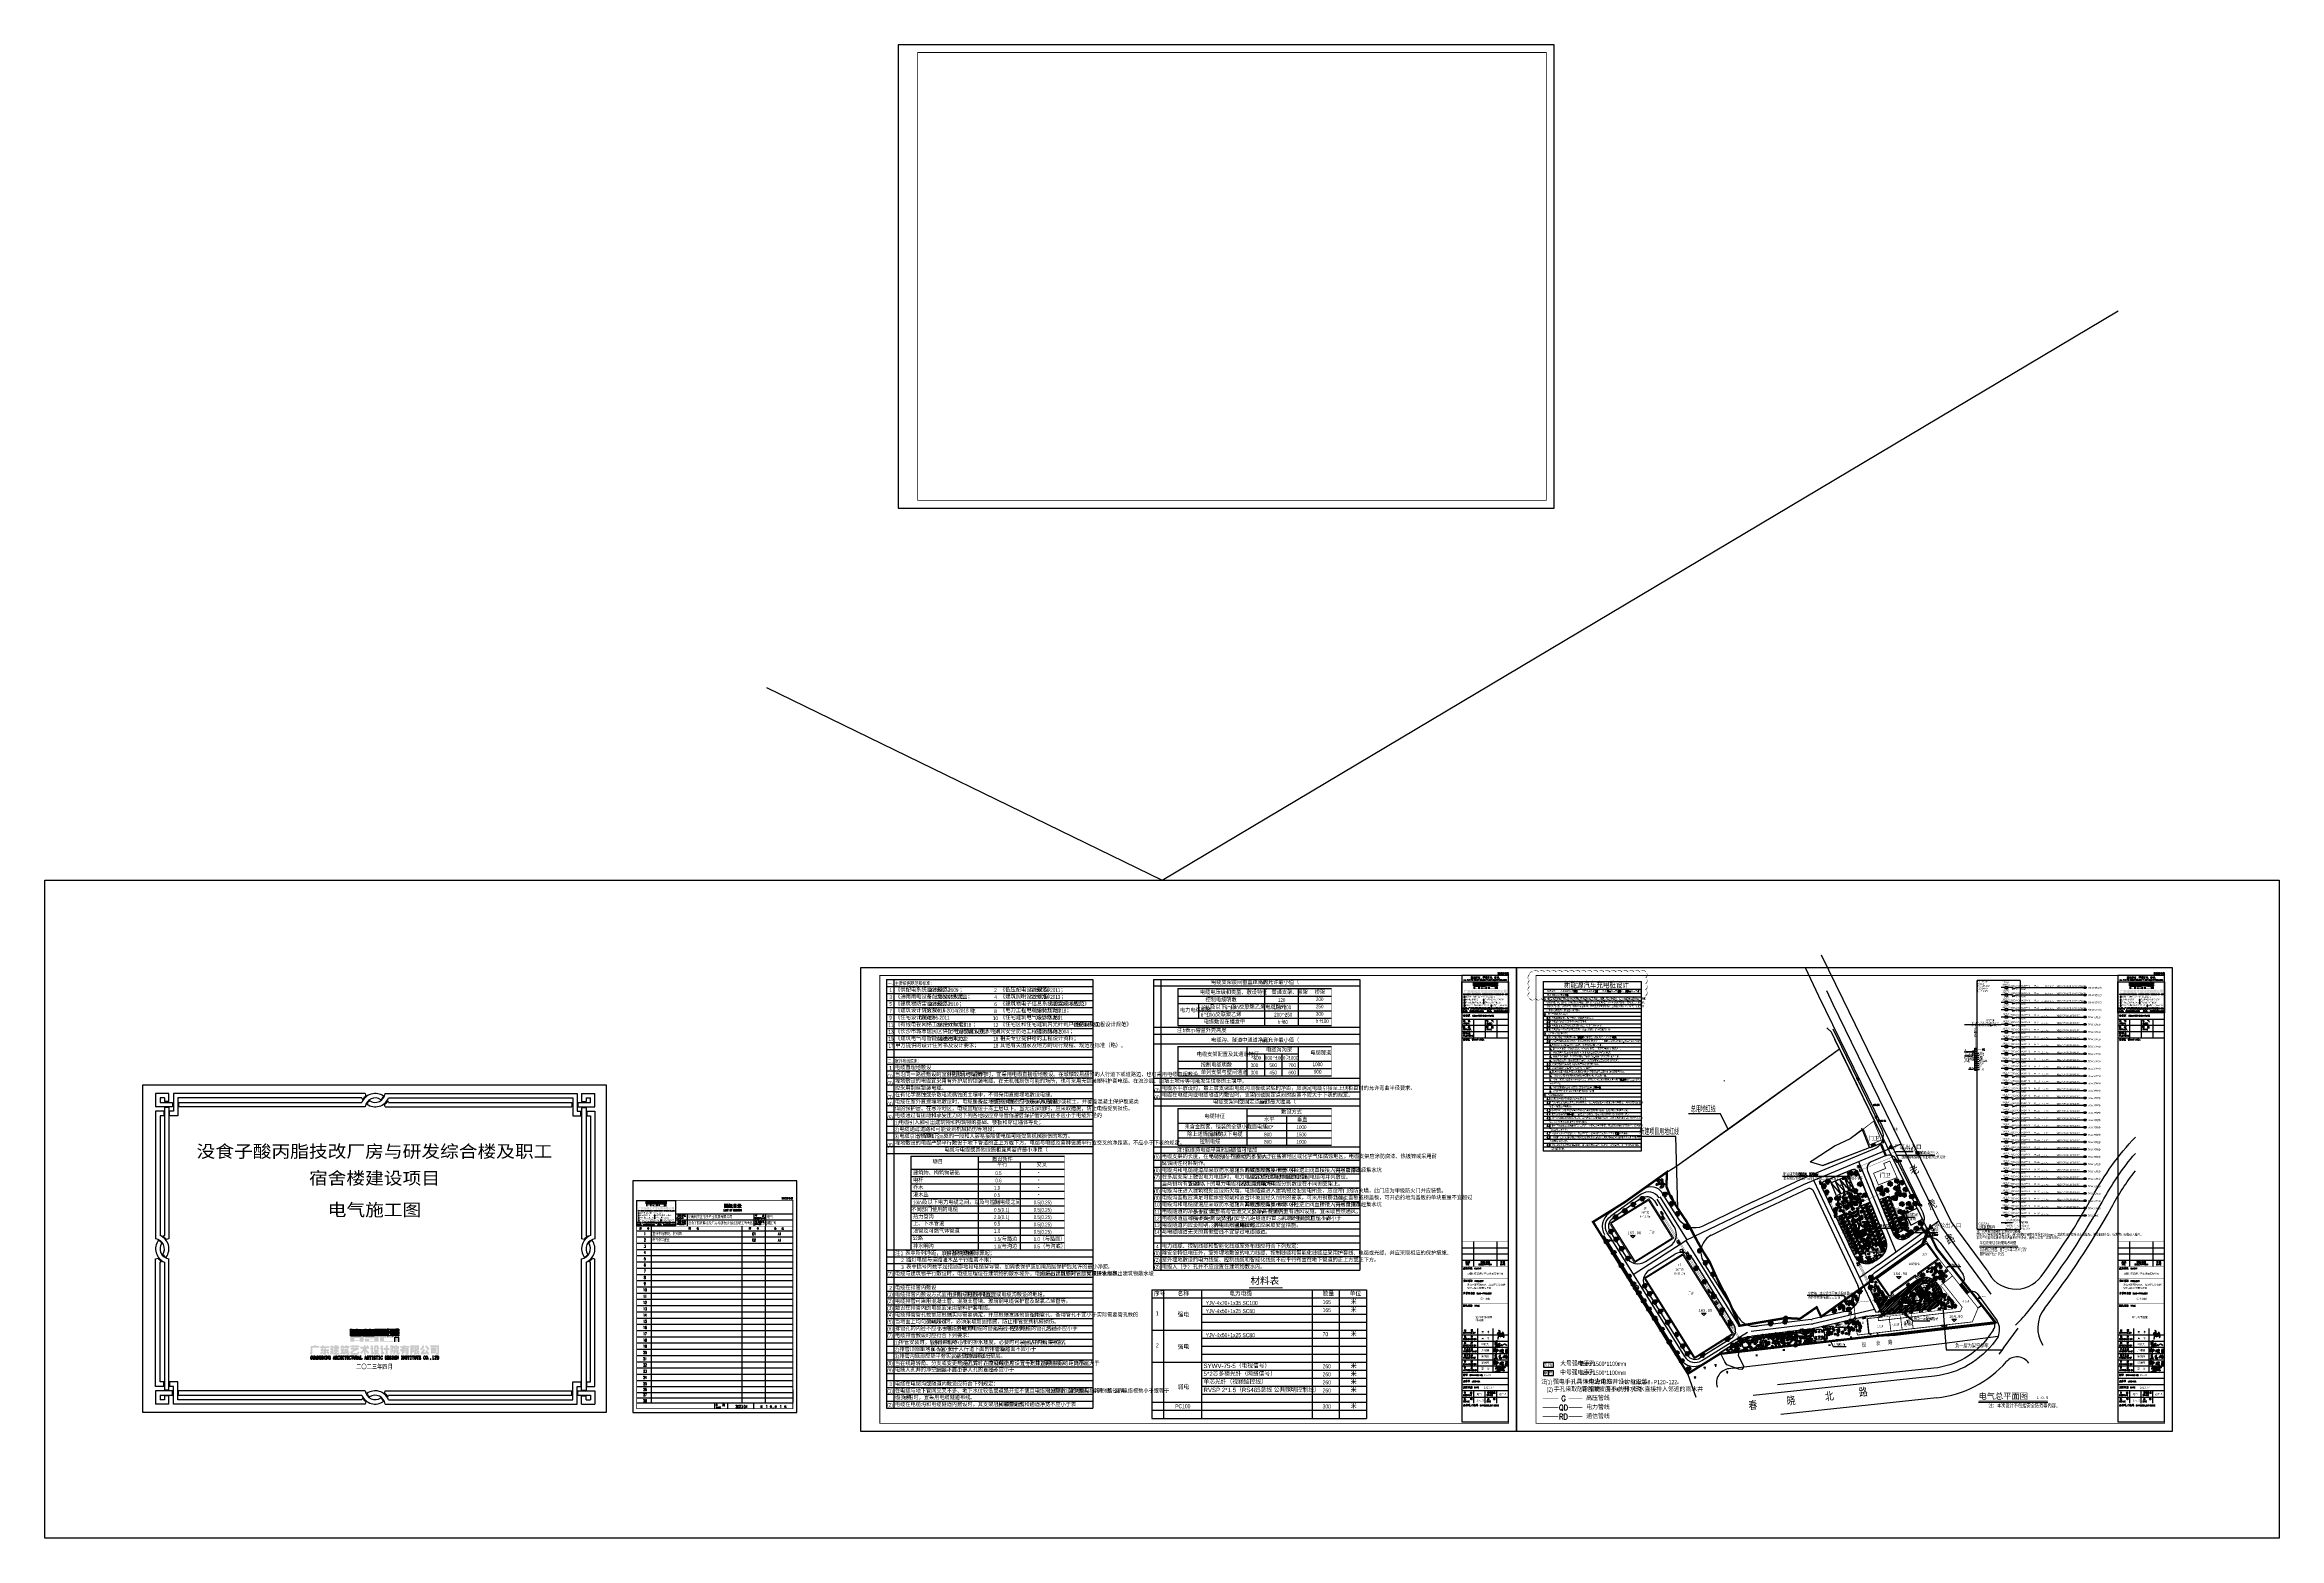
# Model space of a CAD drawing. Extents: x -809667 to 586099, y 3084146 to 3634412.
# Drawn here: x 380141 to 381573, y 3087010 to 3087967 of the extents above; entities that cross this region are included whole.
import ezdxf
from ezdxf.enums import TextEntityAlignment as Align

# ---------------------------------------------------------------- set-up
doc = ezdxf.new("R2010")
doc.units = 0
doc.header["$LTSCALE"] = 0.5
doc.header["$PDSIZE"] = 0.2
doc.linetypes.add('CONTINOUS', pattern=[0])
doc.linetypes.add('DASH', pattern=[0.35, 0.25, -0.1])
doc.layers.get('0').update_dxf_attribs({"linetype": 'CONTINUOUS'})
for name, color, linetype in [('A-S-TREE', 95, 'CONTINUOUS'), ('ABDE_DENG', 4, 'CONTINUOUS'), ('ABDE_SYS', 7, 'CONTINUOUS'), ('DIM-动力', 3, 'CONTINUOUS'), ('DIM-照明', 3, 'CONTINUOUS'), ('DIM-箱柜', 3, 'CONTINUOUS'), ('DIM-通讯', 3, 'CONTINUOUS'), ('DIM_SYMB', 3, 'CONTINUOUS'), ('DX1', 2, 'CONTINUOUS'), ('E-DIM-DQ', 7, 'CONTINUOUS'), ('E-SIG_TEXT', 7, 'CONTINUOUS'), ('ELEMENT', 3, 'CONTINUOUS'), ('EQUIP-箱柜', 3, 'CONTINUOUS'), ('GCD', 252, 'CONTINUOUS'), ('J-WALL-墙体', 2, 'CONTINUOUS'), ('JZD', 7, 'CONTINUOUS'), ('PUB_TAB', 7, 'CONTINUOUS'), ('PUB_TAB_ASSIST', 251, 'CONTINUOUS'), ('PUB_TEXT', 7, 'CONTINUOUS'), ('PUB_TITLE', 4, 'CONTINUOUS'), ('S-批注', 6, 'CONTINUOUS'), ('SIG_TEXT', 7, 'CONTINUOUS'), ('SYS', 7, 'CONTINUOUS'), ('TEL_SYMB', 3, 'CONTINUOUS'), ('TEL_TEXT', 7, 'CONTINUOUS'), ('TREE', 3, 'CONTINUOUS'), ('WIRE-动力', 2, 'CONTINUOUS'), ('WIRE-照明', 1, 'CONTINUOUS'), ('WIRE-通讯', 4, 'CONTINUOUS'), ('zy-1', 3, 'CONTINUOUS'), ('乔木', 84, 'CONTINUOUS'), ('器材', 1, 'CONTINUOUS'), ('文字', 7, 'CONTINUOUS'), ('树', 3, 'CONTINUOUS'), ('树木', 94, 'CONTINUOUS'), ('漏电断路器', 1, 'CONTINUOUS'), ('电气', 7, 'CONTINUOUS'), ('电气系统图', 6, 'CONTINUOUS'), ('虚线6', 1, 'CONTINUOUS')]:
    doc.layers.add(name, color=color, linetype=linetype)
doc.styles.add('-宋体', font='', dxfattribs={"width": 0.6})
doc.styles.add('-黑体', font='simhei.ttf', dxfattribs={"width": 0.8})
doc.styles.add('7-1$0$HZ', font='xcsg.shx', dxfattribs={"width": 0.8, "bigfont": 'hztxt.shx'})
doc.styles.add('_HZTXT', font='ros.shx', dxfattribs={"width": 0.8, "bigfont": 'hztxt.shx'})
doc.styles.add('_TEL_ATTDEF', font='GBENOR', dxfattribs={"width": 0.8, "height": 3, "bigfont": 'GBCBIG'})
doc.styles.add('_TEL_DIM', font='SIMPLEX', dxfattribs={"width": 0.8, "height": 3.5, "bigfont": 'HZTXT'})
doc.styles.add('C', font='simhei.ttf', dxfattribs={"width": 0.8})
doc.styles.add('DIMST', font='', dxfattribs={"width": 0.8})
doc.styles.add('H1', font='', dxfattribs={"width": 1.2})
doc.styles.add('HZ', font='', dxfattribs={"width": 0.8})
doc.styles.add('HZ1', font='gbenor.shx', dxfattribs={"width": 0.9, "bigfont": 'gbcbig.shx'})
doc.styles.get("Standard").update_dxf_attribs({"font": 'rs.shx', "bigfont": 'hztxt.shx'})
doc.styles.add('STYLE1', font='', dxfattribs={"width": 0.8})
doc.styles.add('ZSDZ', font='XCSG.SHX', dxfattribs={"width": 0.8, "height": 3.5, "bigfont": 'HZTXT.SHX'})
doc.styles.add('zx', font='GBENOR', dxfattribs={"width": 1.2, "bigfont": 'GBCBIG'})
doc.styles.add('宋体', font='')
doc.styles.add('宝信-单线体', font='宝信-西文', dxfattribs={"bigfont": '宝信-中文'})
doc.styles.add('宝信-黑体', font='simhei.ttf', dxfattribs={"width": 0.8, "height": 14})
doc.styles.get('-宋体').set_extended_font_data('NSimSun')
doc.styles.get('DIMST').set_extended_font_data('SimSun')
doc.styles.get('H1').set_extended_font_data('SimSun')
doc.styles.get('HZ').set_extended_font_data('NSimSun')
doc.styles.get('STYLE1').set_extended_font_data('SimSun')
doc.styles.get('宋体').set_extended_font_data('SimSun')
pattern_1 = [(275.795835, (382026.96084, 3086758.15262), (0.24872201, 0.02524599), []), (275.795835, (382026.8491, 3086758.01564), (0.24872201, 0.02524599), [0.125, -0.0625])]

# ---------------------------------------------------------------- blocks, each defined once
blk = doc.blocks.new('AACI')
at = {"layer": 'PUB_TITLE'}
h = blk.add_hatch(color=256, dxfattribs=at)
h.paths.add_polyline_path([(656, 2933), (516, 2933), (514, 2949), (512, 2968), (512, 2972), (430, 2968), (432, 2950), (434, 2933), (286, 2933), (286, 2876), (286, 2838), (286, 2756), (285, 2736), (284, 2717), (281, 2700), (277, 2684), (277, 2682), (272, 2666), (266, 2649), (259, 2632), (253, 2620), (315, 2557), (324, 2573), (332, 2590), (338, 2607), (344, 2624), (349, 2641), (352, 2658), (352, 2660), (355, 2677), (357, 2695), (359, 2713), (360, 2731), (360, 2750), (360, 2756), (360, 2838), (360, 2863), (656, 2863)])
h.paths.add_polyline_path([(1079, 2920), (843, 2920), (852, 2946), (780, 2971), (764, 2920), (695, 2920), (695, 2849), (741, 2849), (699, 2718), (780, 2718), (765, 2701), (753, 2688), (745, 2681), (735, 2672), (723, 2662), (708, 2651), (691, 2637), (681, 2630), (742, 2573), (758, 2587), (773, 2601), (785, 2612), (796, 2623), (798, 2626), (807, 2635), (818, 2648), (832, 2664), (843, 2678), (795, 2718), (856, 2718), (856, 2644), (848, 2631), (843, 2630), (805, 2630), (828, 2561), (864, 2561), (884, 2562), (901, 2566), (914, 2574), (924, 2584), (931, 2596), (934, 2612), (934, 2619), (934, 2671), (949, 2657), (963, 2644), (977, 2631), (990, 2618), (1003, 2605), (1014, 2593), (1026, 2580), (1034, 2571), (1086, 2631), (1079, 2640), (1069, 2650), (1058, 2662), (1045, 2675), (1030, 2689), (1013, 2705), (1000, 2718), (1072, 2718), (1072, 2794), (934, 2794), (934, 2836), (856, 2836), (856, 2794), (800, 2794), (819, 2849), (1079, 2849)])
h.paths.add_polyline_path([(934, 2718), (981, 2718), (934, 2674)], flags=17)
h.paths.add_polyline_path([(1249, 2953), (1124, 2953), (1124, 2883), (1168, 2883), (1128, 2826), (1128, 2756), (1180, 2756), (1177, 2737), (1173, 2723), (1164, 2738), (1162, 2741), (1115, 2705), (1123, 2688), (1132, 2672), (1138, 2661), (1128, 2648), (1116, 2634), (1107, 2624), (1154, 2562), (1166, 2576), (1178, 2590), (1189, 2603), (1189, 2604), (1203, 2596), (1219, 2589), (1236, 2582), (1255, 2576), (1258, 2576), (1271, 2574), (1286, 2573), (1301, 2571), (1317, 2570), (1333, 2569), (1350, 2569), (1368, 2568), (1387, 2568), (1406, 2568), (1426, 2568), (1447, 2568), (1468, 2569), (1490, 2569), (1505, 2570), (1516, 2646), (1496, 2645), (1477, 2644), (1459, 2643), (1441, 2643), (1423, 2643), (1407, 2643), (1403, 2643), (1403, 2661), (1498, 2661), (1498, 2714), (1403, 2714), (1403, 2724), (1487, 2724), (1487, 2768), (1403, 2768), (1403, 2780), (1486, 2780), (1486, 2800), (1486, 2819), (1486, 2833), (1507, 2833), (1507, 2893), (1486, 2893), (1486, 2946), (1403, 2946), (1403, 2967), (1328, 2967), (1328, 2946), (1266, 2946), (1266, 2907), (1328, 2907), (1328, 2893), (1255, 2893), (1255, 2833), (1328, 2833), (1328, 2819), (1266, 2819), (1266, 2780), (1328, 2780), (1328, 2768), (1269, 2768), (1269, 2724), (1328, 2724), (1328, 2714), (1257, 2714), (1257, 2661), (1328, 2661), (1328, 2643), (1309, 2644), (1290, 2646), (1273, 2647), (1263, 2649), (1246, 2654), (1230, 2662), (1227, 2664), (1233, 2679), (1238, 2692), (1242, 2706), (1245, 2722), (1248, 2738), (1250, 2757), (1251, 2777), (1252, 2797), (1252, 2820), (1252, 2826), (1208, 2826), (1249, 2883)])
h.paths.add_polyline_path([(1403, 2907), (1423, 2907), (1423, 2893), (1403, 2893)], flags=16)
h.paths.add_polyline_path([(1403, 2833), (1423, 2833), (1423, 2819), (1403, 2819)], flags=16)
h.paths.add_polyline_path([(1940, 2930), (1840, 2930), (1848, 2945), (1857, 2961), (1779, 2966), (1770, 2950), (1760, 2935), (1750, 2920), (1743, 2910), (1743, 2928), (1672, 2928), (1681, 2944), (1689, 2960), (1691, 2962), (1611, 2968), (1602, 2953), (1593, 2938), (1582, 2923), (1571, 2909), (1559, 2895), (1547, 2881), (1545, 2880), (1596, 2823), (1608, 2837), (1619, 2851), (1626, 2858), (1643, 2858), (1646, 2833), (1719, 2833), (1716, 2858), (1725, 2858), (1763, 2818), (1775, 2832), (1786, 2846), (1794, 2856), (1817, 2856), (1822, 2825), (1895, 2825), (1891, 2856), (1940, 2856)])
h.paths.add_polyline_path([(1893, 2814), (1727, 2814), (1727, 2778), (1727, 2741), (1727, 2704), (1725, 2685), (1722, 2668), (1717, 2655), (1702, 2697), (1685, 2690), (1674, 2686), (1674, 2744), (1714, 2744), (1714, 2822), (1561, 2822), (1561, 2744), (1599, 2744), (1599, 2663), (1583, 2660), (1565, 2656), (1546, 2652), (1545, 2652), (1560, 2574), (1580, 2578), (1599, 2581), (1616, 2585), (1633, 2589), (1647, 2593), (1664, 2598), (1681, 2604), (1711, 2556), (1729, 2566), (1744, 2577), (1757, 2589), (1768, 2602), (1776, 2615), (1778, 2619), (1784, 2634), (1795, 2619), (1805, 2604), (1807, 2602), (1827, 2620), (1827, 2602), (1829, 2585), (1837, 2572), (1850, 2565), (1866, 2562), (1908, 2562), (1923, 2565), (1934, 2574), (1941, 2588), (1943, 2607), (1943, 2609), (1943, 2693), (1903, 2716), (1903, 2644), (1898, 2635), (1893, 2643)])
h.paths.add_polyline_path([(1827, 2741), (1827, 2704), (1815, 2718), (1814, 2720), (1792, 2704), (1793, 2704), (1793, 2741)], flags=16)
h.paths.add_polyline_path([(2360, 2948), (2275, 2948), (2275, 2970), (2202, 2970), (2202, 2948), (2136, 2948), (2136, 2970), (2063, 2970), (2063, 2948), (1975, 2948), (1975, 2878), (2063, 2878), (2063, 2858), (2136, 2858), (2136, 2878), (2202, 2878), (2202, 2858), (2275, 2858), (2275, 2878), (2360, 2878)])
h.paths.add_polyline_path([(2328, 2851), (1986, 2851), (1986, 2778), (2129, 2778), (2110, 2769), (2093, 2760), (2076, 2750), (2061, 2741), (2046, 2732), (2033, 2723), (2022, 2715), (2006, 2701), (1994, 2687), (1986, 2672), (1981, 2657), (1980, 2646), (1982, 2628), (1987, 2612), (1997, 2598), (2010, 2586), (2012, 2585), (2023, 2579), (2037, 2574), (2053, 2570), (2071, 2567), (2091, 2565), (2113, 2564), (2125, 2564), (2221, 2564), (2245, 2565), (2267, 2566), (2287, 2569), (2303, 2572), (2317, 2576), (2329, 2582), (2333, 2585), (2342, 2593), (2348, 2605), (2353, 2620), (2356, 2639), (2358, 2661), (2358, 2678), (2289, 2708), (2291, 2683), (2290, 2665), (2287, 2654), (2287, 2653), (2274, 2643), (2263, 2640), (2246, 2638), (2228, 2637), (2216, 2637), (2133, 2637), (2109, 2638), (2092, 2640), (2084, 2643), (2073, 2657), (2073, 2659), (2081, 2671), (2089, 2678), (2100, 2686), (2112, 2694), (2126, 2702), (2143, 2711), (2161, 2720), (2182, 2730), (2192, 2734), (2210, 2742), (2228, 2749), (2245, 2756), (2263, 2761), (2280, 2766), (2297, 2771), (2313, 2775), (2328, 2778)])
h.paths.add_polyline_path([(2782, 2901), (2757, 2901), (2751, 2914), (2744, 2929), (2735, 2947), (2726, 2966), (2662, 2938), (2670, 2921), (2678, 2905), (2681, 2901), (2635, 2901), (2635, 2968), (2557, 2968), (2557, 2901), (2407, 2901), (2407, 2821), (2527, 2821), (2519, 2802), (2510, 2785), (2502, 2769), (2493, 2754), (2484, 2741), (2482, 2738), (2472, 2725), (2460, 2712), (2448, 2700), (2434, 2688), (2419, 2677), (2403, 2666), (2441, 2593), (2456, 2605), (2471, 2617), (2484, 2630), (2497, 2643), (2509, 2656), (2520, 2669), (2530, 2682), (2536, 2690), (2545, 2704), (2554, 2721), (2557, 2724), (2557, 2562), (2635, 2562), (2635, 2716), (2644, 2700), (2650, 2692), (2659, 2679), (2669, 2667), (2680, 2653), (2692, 2640), (2705, 2626), (2719, 2612), (2734, 2598), (2738, 2594), (2786, 2662), (2769, 2676), (2754, 2690), (2740, 2703), (2728, 2715), (2717, 2728), (2707, 2739), (2703, 2744), (2695, 2756), (2686, 2770), (2677, 2786), (2668, 2804), (2659, 2821), (2782, 2821)])
h.paths.add_polyline_path([(3076, 2867), (3078, 2885), (3079, 2885), (3079, 2898), (3101, 2898), (3101, 2885), (3101, 2846), (3104, 2828), (3111, 2815), (3124, 2808), (3141, 2805), (3142, 2805), (3214, 2805), (3214, 2878), (3186, 2878), (3174, 2886), (3174, 2889), (3174, 2923), (3174, 2968), (3006, 2968), (3006, 2933), (3006, 2900), (3004, 2882), (2996, 2868), (2986, 2858), (2970, 2849), (2953, 2842), (2998, 2796), (2991, 2796), (2991, 2723), (3020, 2723), (2992, 2706), (3001, 2689), (3010, 2673), (3020, 2659), (3027, 2649), (3010, 2642), (2998, 2638), (2979, 2681), (2962, 2674), (2952, 2669), (2952, 2715), (2952, 2806), (2952, 2864), (2930, 2864), (2960, 2923), (2950, 2930), (2938, 2937), (2923, 2946), (2906, 2957), (2885, 2968), (2875, 2975), (2833, 2909), (2850, 2900), (2866, 2890), (2881, 2881), (2896, 2872), (2908, 2864), (2831, 2864), (2831, 2788), (2876, 2788), (2876, 2715), (2876, 2661), (2874, 2644), (2866, 2629), (2853, 2617), (2853, 2616), (2899, 2564), (2916, 2574), (2931, 2583), (2946, 2591), (2946, 2592), (2960, 2599), (2978, 2607), (2980, 2608), (3014, 2556), (3032, 2563), (3049, 2570), (3065, 2578), (3081, 2586), (3088, 2591), (3103, 2584), (3118, 2577), (3135, 2572), (3153, 2567), (3171, 2563), (3189, 2560), (3216, 2639), (3196, 2641), (3177, 2644), (3161, 2647), (3150, 2651), (3159, 2665), (3168, 2679), (3177, 2696), (3185, 2713), (3190, 2723), (3190, 2796), (3032, 2796), (3046, 2809), (3057, 2823), (3065, 2834), (3072, 2849)])
h.paths.add_polyline_path([(3068, 2723), (3104, 2723), (3094, 2707), (3087, 2697), (3076, 2710)], flags=16)
h.paths.add_polyline_path([(3374, 2866), (3347, 2866), (3382, 2921), (3373, 2929), (3361, 2938), (3346, 2949), (3328, 2961), (3312, 2972), (3264, 2911), (3280, 2900), (3295, 2890), (3310, 2879), (3323, 2869), (3327, 2866), (3256, 2866), (3256, 2790), (3299, 2790), (3299, 2765), (3299, 2715), (3299, 2655), (3297, 2638), (3289, 2623), (3276, 2611), (3325, 2557), (3342, 2568), (3358, 2578), (3372, 2586), (3376, 2588), (3389, 2595), (3404, 2603), (3421, 2611), (3441, 2620), (3408, 2688), (3392, 2680), (3376, 2672), (3374, 2670), (3374, 2715), (3374, 2765)])
h.paths.add_polyline_path([(3645, 2849), (3567, 2849), (3567, 2967), (3489, 2967), (3489, 2849), (3403, 2849), (3403, 2766), (3489, 2766), (3489, 2561), (3567, 2561), (3567, 2766), (3645, 2766)])
h.paths.add_polyline_path([(4060, 2939), (3972, 2939), (3970, 2956), (3967, 2973), (3890, 2964), (3892, 2946), (3894, 2939), (3821, 2939), (3821, 2966), (3682, 2966), (3682, 2561), (3751, 2561), (3751, 2685), (3768, 2655), (3786, 2658), (3802, 2665), (3808, 2670), (3816, 2683), (3821, 2701), (3822, 2709), (3853, 2709), (3848, 2690), (3840, 2674), (3834, 2666), (3823, 2655), (3810, 2644), (3794, 2633), (3780, 2626), (3826, 2557), (3843, 2568), (3858, 2579), (3872, 2591), (3884, 2603), (3895, 2616), (3900, 2624), (3908, 2638), (3914, 2654), (3919, 2671), (3924, 2690), (3927, 2709), (3938, 2709), (3938, 2595), (3942, 2578), (3951, 2568), (3968, 2564), (4016, 2564), (4035, 2566), (4050, 2571), (4062, 2578), (4071, 2589), (4077, 2603), (4080, 2621), (4080, 2630), (4080, 2663), (4031, 2686), (4031, 2658), (4025, 2643), (4017, 2641), (4016, 2633), (4010, 2650), (4010, 2652), (4010, 2709), (4065, 2709), (4065, 2780), (3818, 2780), (3818, 2757), (3818, 2759), (3813, 2773), (3804, 2790), (3799, 2799), (3821, 2885), (3821, 2866), (3821, 2821), (3844, 2821), (3844, 2790), (4035, 2790), (4035, 2821), (4060, 2821)])
h.paths.add_polyline_path([(3751, 2887), (3766, 2887), (3751, 2821)], flags=16)
h.paths.add_polyline_path([(3751, 2780), (3760, 2761), (3764, 2750), (3768, 2732), (3768, 2726), (3764, 2714), (3751, 2711)], flags=16)
h.paths.add_polyline_path([(3894, 2866), (3987, 2866), (3987, 2853), (3894, 2853)], flags=16)
h.paths.add_polyline_path([(4498, 2938), (4325, 2938), (4331, 2955), (4337, 2971), (4257, 2971), (4249, 2954), (4242, 2938), (4242, 2938), (4121, 2938), (4121, 2865), (4198, 2865), (4187, 2850), (4180, 2842), (4163, 2825), (4148, 2811), (4133, 2799), (4120, 2789), (4108, 2781), (4099, 2777), (4131, 2696), (4146, 2708), (4160, 2719), (4174, 2730), (4177, 2732), (4177, 2566), (4255, 2566), (4255, 2647), (4388, 2647), (4379, 2636), (4375, 2635), (4329, 2635), (4352, 2566), (4411, 2566), (4428, 2568), (4442, 2573), (4453, 2582), (4461, 2595), (4465, 2611), (4467, 2630), (4467, 2852), (4284, 2852), (4292, 2865), (4498, 2865)])
h.paths.add_polyline_path([(4389, 2791), (4389, 2777), (4255, 2777), (4255, 2791)], flags=16)
h.paths.add_polyline_path([(4389, 2719), (4389, 2705), (4255, 2705), (4255, 2719)], flags=16)
h.paths.add_polyline_path([(4686, 2797), (4679, 2809), (4701, 2887), (4701, 2965), (4538, 2965), (4538, 2562), (4610, 2562), (4610, 2694), (4631, 2647), (4651, 2649), (4668, 2654), (4681, 2663), (4683, 2664), (4692, 2676), (4698, 2690), (4701, 2709), (4703, 2731), (4703, 2731), (4702, 2750), (4698, 2766), (4693, 2780)])
h.paths.add_polyline_path([(4619, 2775), (4625, 2759), (4626, 2757), (4629, 2739), (4630, 2731), (4626, 2724), (4610, 2722), (4610, 2793)], flags=16)
h.paths.add_polyline_path([(4610, 2817), (4610, 2887), (4629, 2887)], flags=16)
h.paths.add_polyline_path([(4915, 2820), (4915, 2964), (4710, 2964), (4710, 2930), (4710, 2896), (4710, 2805), (4710, 2698), (4710, 2659), (4707, 2642), (4699, 2627), (4687, 2616), (4729, 2559), (4747, 2566), (4764, 2572), (4775, 2576), (4789, 2580), (4806, 2584), (4826, 2589), (4833, 2590), (4822, 2637), (4829, 2624), (4838, 2611), (4849, 2598), (4862, 2583), (4877, 2569), (4886, 2559), (4939, 2619), (4924, 2633), (4911, 2645), (4899, 2657), (4896, 2661), (4909, 2670), (4924, 2682), (4934, 2690), (4892, 2749), (4877, 2738), (4863, 2727), (4862, 2726), (4858, 2743), (4856, 2752), (4915, 2752), (4915, 2786)])
h.paths.add_polyline_path([(4783, 2820), (4783, 2832), (4842, 2832), (4842, 2820)], flags=16)
h.paths.add_polyline_path([(4790, 2752), (4793, 2731), (4796, 2711), (4800, 2693), (4805, 2677), (4810, 2662), (4812, 2657), (4794, 2653), (4783, 2649), (4783, 2698), (4783, 2752)], flags=17)
h.paths.add_polyline_path([(4783, 2884), (4783, 2896), (4842, 2896), (4842, 2884)], flags=16)
h.paths.add_polyline_path([(5094, 2834), (5102, 2848), (5110, 2862), (5118, 2879), (5126, 2896), (5134, 2915), (5141, 2935), (5141, 2936), (5068, 2968), (5060, 2947), (5052, 2928), (5045, 2912), (5037, 2897), (5029, 2884), (5027, 2880), (5018, 2868), (5007, 2855), (4995, 2843), (4981, 2830), (4965, 2817), (4954, 2809), (5009, 2740), (5024, 2754), (5038, 2768), (5052, 2781), (5063, 2794), (5074, 2807), (5084, 2819), (5086, 2822)])
h.paths.add_polyline_path([(5298, 2704), (5288, 2718), (5278, 2733), (5267, 2748), (5255, 2763), (5248, 2772), (5182, 2721), (5194, 2706), (5205, 2691), (5215, 2677), (5218, 2674), (5195, 2673), (5174, 2671), (5155, 2670), (5138, 2669), (5123, 2667), (5112, 2666), (5117, 2674), (5128, 2690), (5137, 2706), (5146, 2722), (5154, 2738), (5161, 2754), (5167, 2770), (5173, 2786), (5102, 2818), (5095, 2802), (5088, 2785), (5080, 2769), (5071, 2754), (5061, 2738), (5051, 2723), (5047, 2717), (5033, 2701), (5020, 2687), (5006, 2676), (4992, 2667), (4978, 2660), (4974, 2658), (5014, 2567), (5034, 2570), (5053, 2574), (5071, 2577), (5087, 2579), (5099, 2581), (5111, 2583), (5125, 2585), (5141, 2587), (5157, 2590), (5175, 2592), (5194, 2595), (5215, 2598), (5237, 2601), (5260, 2604), (5262, 2604), (5270, 2589), (5279, 2573), (5285, 2562), (5359, 2600), (5349, 2618), (5340, 2636), (5331, 2652), (5322, 2667), (5313, 2681), (5307, 2690)])
h.paths.add_polyline_path([(5323, 2861), (5310, 2874), (5298, 2888), (5287, 2902), (5277, 2916), (5267, 2930), (5258, 2945), (5250, 2960), (5246, 2967), (5177, 2930), (5185, 2913), (5193, 2897), (5202, 2881), (5212, 2866), (5222, 2851), (5232, 2836), (5243, 2822), (5255, 2809), (5267, 2795), (5279, 2783), (5292, 2770), (5306, 2758), (5315, 2750), (5365, 2823), (5350, 2835), (5336, 2848)])
h.paths.add_polyline_path([(5768, 2966), (5397, 2966), (5397, 2887), (5690, 2887), (5690, 2657), (5682, 2645), (5677, 2644), (5660, 2644), (5660, 2658), (5660, 2694), (5660, 2788), (5423, 2788), (5423, 2603), (5498, 2603), (5498, 2621), (5626, 2621), (5642, 2561), (5711, 2561), (5729, 2563), (5743, 2568), (5754, 2577), (5762, 2589), (5767, 2605), (5768, 2625)])
h.paths.add_polyline_path([(5585, 2715), (5585, 2694), (5498, 2694), (5498, 2715)], flags=16)
h.paths.add_polyline_path([(5672, 2873), (5410, 2873), (5410, 2800), (5672, 2800)], flags=17)
for points in [[(1443, 3876), (1576, 3876), (1576, 3493), (2188, 3493), (2188, 3465), (1483, 3465), (1483, 3848), (1443, 3848)], [(1443, 3876), (1576, 3876), (1576, 3493), (2188, 3493), (2188, 3465), (1483, 3465), (1483, 3848), (1443, 3848)], [(1842, 3801), (1842, 3848), (1604, 3848), (1604, 3876), (1842, 3876), (1842, 3893), (1928, 3893), (1928, 3876), (2186, 3876), (2186, 3848), (2186, 3817), (2092, 3817), (2092, 3848), (1928, 3848), (1928, 3801), (2188, 3801), (2188, 3774), (1928, 3774), (1928, 3723), (2108, 3723), (2108, 3762), (2188, 3762), (2188, 3723), (2188, 3696), (1928, 3696), (1928, 3645), (2188, 3645), (2188, 3618), (1928, 3618), (1928, 3567), (2188, 3567), (2188, 3540), (1928, 3540), (1928, 3507), (1842, 3507), (1842, 3540), (1604, 3540), (1604, 3567), (1842, 3567), (1842, 3618), (1604, 3618), (1604, 3645), (1842, 3645), (1842, 3696), (1604, 3696), (1604, 3723), (1842, 3723), (1842, 3774), (1604, 3774), (1604, 3801)], [(1842, 3801), (1842, 3848), (1604, 3848), (1604, 3876), (1842, 3876), (1842, 3893), (1928, 3893), (1928, 3876), (2186, 3876), (2186, 3848), (2186, 3817), (2092, 3817), (2092, 3848), (1928, 3848), (1928, 3801), (2188, 3801), (2188, 3774), (1928, 3774), (1928, 3723), (2108, 3723), (2108, 3762), (2188, 3762), (2188, 3723), (2188, 3696), (1928, 3696), (1928, 3645), (2188, 3645), (2188, 3618), (1928, 3618), (1928, 3567), (2188, 3567), (2188, 3540), (1928, 3540), (1928, 3507), (1842, 3507), (1842, 3540), (1604, 3540), (1604, 3567), (1842, 3567), (1842, 3618), (1604, 3618), (1604, 3645), (1842, 3645), (1842, 3696), (1604, 3696), (1604, 3723), (1842, 3723), (1842, 3774), (1604, 3774), (1604, 3801)], [(3496, 3561), (3496, 3534), (3142, 3534), (3142, 3561)], [(3496, 3561), (3496, 3534), (3142, 3534), (3142, 3561)], [(3560, 3842), (3560, 3813), (3147, 3813), (3147, 3598), (3481, 3598), (3481, 3762), (3244, 3762), (3244, 3735), (3406, 3735), (3406, 3626), (3201, 3626), (3201, 3786), (3560, 3786), (3560, 3512), (3629, 3512), (3629, 3786), (3670, 3786), (3670, 3813), (3629, 3813), (3629, 3842)], [(3560, 3842), (3560, 3813), (3147, 3813), (3147, 3598), (3481, 3598), (3481, 3762), (3244, 3762), (3244, 3735), (3406, 3735), (3406, 3626), (3201, 3626), (3201, 3786), (3560, 3786), (3560, 3512), (3629, 3512), (3629, 3786), (3670, 3786), (3670, 3813), (3629, 3813), (3629, 3842)], [(3947, 3766), (4061, 3766), (4061, 3860), (3912, 3860), (3912, 3464), (3819, 3464), (3819, 3891), (4114, 3891), (4114, 3739), (3947, 3739)], [(3947, 3766), (4061, 3766), (4061, 3860), (3912, 3860), (3912, 3464), (3819, 3464), (3819, 3891), (4114, 3891), (4114, 3739), (3947, 3739)], [(3947, 3688), (4116, 3688), (4116, 3465), (3949, 3465), (3949, 3493), (4061, 3493), (4061, 3661), (3947, 3661)], [(3947, 3688), (4116, 3688), (4116, 3465), (3949, 3465), (3949, 3493), (4061, 3493), (4061, 3661), (3947, 3661)], [(4153, 3890), (4348, 3890), (4348, 3693), (4153, 3693), (4153, 3720), (4303, 3720), (4303, 3863), (4202, 3863), (4202, 3784), (4262, 3784), (4262, 3757), (4153, 3757)], [(4153, 3890), (4348, 3890), (4348, 3693), (4153, 3693), (4153, 3720), (4303, 3720), (4303, 3863), (4202, 3863), (4202, 3784), (4262, 3784), (4262, 3757), (4153, 3757)], [(4377, 3890), (4572, 3890), (4572, 3757), (4463, 3757), (4463, 3784), (4522, 3784), (4522, 3863), (4422, 3863), (4422, 3720), (4572, 3720), (4572, 3693), (4377, 3693)], [(4377, 3890), (4572, 3890), (4572, 3757), (4463, 3757), (4463, 3784), (4522, 3784), (4522, 3863), (4422, 3863), (4422, 3720), (4572, 3720), (4572, 3693), (4377, 3693)], [(395, 1959), (395, 2094), (260, 2094), (260, 1959)], [(395, 1959), (395, 2094), (260, 2094), (260, 1959)], [(395, 1588), (395, 1723), (260, 1723), (260, 1588)], [(395, 1219), (395, 1354), (260, 1354), (260, 1219)], [(395, 849), (395, 984), (260, 984), (260, 849)], [(2858, 1588), (2858, 1723), (2723, 1723), (2723, 1588)], [(2858, 1219), (2858, 1354), (2723, 1354), (2723, 1219)], [(3832, 849), (3832, 984), (3697, 984), (3697, 849)]]:
    blk.add_hatch(color=256, dxfattribs=at).paths.add_polyline_path(points)
h = blk.add_hatch(color=256, dxfattribs=at)
h.paths.add_polyline_path([(2406, 3282), (2406, 3082), (3270, 3082), (3270, 3385), (2406, 3385), (2406, 3333), (3011, 3333), (3011, 3133), (2665, 3133), (2665, 3230), (2990, 3230), (2990, 3282)])
h.paths.add_polyline_path([(1733, 3203), (2036, 3203), (2036, 3158), (1733, 3158)], flags=17)
h.paths.add_polyline_path([(1712, 3333), (2057, 3333), (2057, 3082), (2317, 3082), (2317, 3385), (1453, 3385), (1453, 3082), (1712, 3082)])
h.paths.add_polyline_path([(4313, 3082), (4313, 3385), (4572, 3385), (4572, 3082)])
h.paths.add_polyline_path([(4223, 3082), (4223, 3128), (3618, 3128), (3618, 3339), (4223, 3339), (4223, 3385), (3359, 3385), (3359, 3082)])
edge = h.paths.add_edge_path()
edge.add_line((2406, 3082), (2571, 3082))
h = blk.add_hatch(color=256, dxfattribs=at)
h.paths.add_polyline_path([(2389, 3892), (2483, 3892), (2483, 3876), (2670, 3876), (2670, 3893), (2756, 3893), (2756, 3876), (2986, 3876), (2986, 3848), (2756, 3848), (2756, 3801), (2944, 3801), (2944, 3656), (2985, 3656), (2985, 3622), (2858, 3622), (2858, 3774), (2756, 3774), (2756, 3700), (2784, 3700), (2784, 3672), (2756, 3672), (2756, 3620), (2670, 3620), (2670, 3672), (2233, 3672), (2233, 3700), (2670, 3700), (2670, 3774), (2483, 3774), (2483, 3751), (2634, 3751), (2634, 3723), (2233, 3723), (2233, 3751), (2389, 3751), (2389, 3774), (2233, 3774), (2233, 3801), (2389, 3801), (2389, 3848), (2233, 3848), (2233, 3876), (2389, 3876)])
h.paths.add_polyline_path([(2483, 3848), (2670, 3848), (2670, 3801), (2483, 3801)], flags=16)
h = blk.add_hatch(color=256, dxfattribs=at)
h.paths.add_polyline_path([(2234, 3547), (2312, 3547), (2312, 3493), (2905, 3493), (2905, 3547), (2983, 3547), (2983, 3465), (2234, 3465)])
h.paths.add_polyline_path([(2233, 3598), (2982, 3598), (2982, 3571), (2233, 3571)])
h.paths.add_polyline_path([(2233, 3649), (2638, 3649), (2638, 3622), (2233, 3622)])
h = blk.add_hatch(color=256, dxfattribs=at)
h.paths.add_polyline_path([(2234, 3547), (2312, 3547), (2312, 3493), (2905, 3493), (2905, 3547), (2983, 3547), (2983, 3465), (2234, 3465)])
h.paths.add_polyline_path([(2233, 3598), (2982, 3598), (2982, 3571), (2233, 3571)])
h.paths.add_polyline_path([(2233, 3649), (2638, 3649), (2638, 3622), (2233, 3622)])
h = blk.add_hatch(color=256, dxfattribs=at)
h.paths.add_polyline_path([(2312, 3547), (2234, 3547), (2234, 3465), (2983, 3465), (2983, 3547), (2905, 3547), (2905, 3493), (2312, 3493)])
h.paths.add_polyline_path([(2983, 3465), (2234, 3465)], flags=16)
h.paths.add_polyline_path([(2312, 3493), (2905, 3493)], flags=16)
h.paths.add_polyline_path([(2312, 3493), (2897, 3493)], flags=16)
h.paths.add_polyline_path([(2312, 3504), (2312, 3493)], flags=16)
h.paths.add_polyline_path([(2234, 3465), (2234, 3504)], flags=16)
h.paths.add_polyline_path([(2975, 3465), (2234, 3465)], flags=16)
edge = h.paths.add_edge_path(flags=17)
edge.add_line((2905, 3504), (2905, 3493))
edge.add_line((2983, 3465), (2983, 3504))
edge.add_line((2234, 3493), (2234, 3465))
h = blk.add_hatch(color=256, dxfattribs=at)
h.paths.add_polyline_path([(3701, 3493), (3084, 3493), (3084, 3860), (3701, 3860)], flags=16)
h.paths.add_polyline_path([(3022, 3891), (3772, 3891), (3772, 3465), (3022, 3465)])
h = blk.add_hatch(color=256, dxfattribs=at)
h.paths.add_polyline_path([(3701, 3493), (3084, 3493), (3084, 3860), (3701, 3860)], flags=16)
h.paths.add_polyline_path([(3022, 3891), (3772, 3891), (3772, 3465), (3022, 3465)])
h = blk.add_hatch(color=256, dxfattribs=at)
h.paths.add_polyline_path([(4153, 3671), (4572, 3671), (4572, 3639), (4153, 3639)])
h.paths.add_polyline_path([(4150, 3612), (4573, 3612), (4573, 3585), (4412, 3585), (4412, 3463), (4319, 3463), (4319, 3585), (4150, 3585)])
h.paths.add_polyline_path([(4155, 3549), (4233, 3549), (4233, 3465), (4155, 3465)], flags=17)
h.paths.add_polyline_path([(4498, 3549), (4577, 3549), (4577, 3465), (4498, 3465)])
h = blk.add_hatch(color=256, dxfattribs=at)
h.paths.add_polyline_path([(4153, 3671), (4572, 3671), (4572, 3639), (4153, 3639)])
h.paths.add_polyline_path([(4150, 3612), (4573, 3612), (4573, 3585), (4412, 3585), (4412, 3463), (4319, 3463), (4319, 3585), (4150, 3585)])
h.paths.add_polyline_path([(4155, 3549), (4233, 3549), (4233, 3465), (4155, 3465)], flags=17)
h.paths.add_polyline_path([(4498, 3549), (4577, 3549), (4577, 3465), (4498, 3465)])
h = blk.add_hatch(color=256, dxfattribs=at)
h.dxf.hatch_style = 1
h.paths.add_polyline_path([(160, 669), (167, 675), (142, 688), (145, 675), (145, 650), (145, 600), (160, 600)])
h.paths.add_polyline_path([(182, 612), (170, 600), (160, 600), (145, 600), (104, 600), (113, 587), (138, 593), (145, 593), (160, 593), (201, 593)])
h.paths.add_polyline_path([(160, 593), (145, 593), (145, 493), (160, 496)])
h.paths.add_polyline_path([(138, 477), (167, 489), (204, 505), (204, 511), (160, 496), (145, 493), (123, 486), (101, 480), (116, 458), (123, 464)])
h.paths.add_polyline_path([(261, 596), (277, 603), (318, 618), (340, 622), (321, 634), (315, 625), (277, 609), (261, 603), (226, 590), (214, 584), (173, 568), (182, 565), (189, 568), (214, 577), (226, 584)])
h.paths.add_polyline_path([(226, 640), (236, 647), (214, 659), (214, 650), (214, 625), (214, 584), (226, 590)])
h.paths.add_polyline_path([(277, 675), (286, 681), (261, 694), (261, 684), (261, 656), (261, 603), (277, 609)])
h.paths.add_polyline_path([(330, 612), (340, 622), (318, 618), (318, 537), (315, 527), (311, 527), (283, 527), (296, 521), (311, 505), (327, 518), (330, 527)])
h.paths.add_polyline_path([(277, 565), (277, 603), (261, 596), (261, 568), (261, 537), (261, 511), (261, 489), (277, 499), (277, 511), (277, 537)])
h.paths.add_polyline_path([(226, 584), (214, 577), (214, 474), (217, 458), (242, 461), (226, 474)])
h.paths.add_polyline_path([(365, 467), (352, 483), (349, 486), (349, 518), (343, 518), (343, 505), (340, 480), (327, 461), (242, 461), (217, 458), (236, 448), (337, 448), (346, 448)])
h.paths.add_polyline_path([(283, 530), (283, 527), (311, 527)], flags=17)
h = blk.add_hatch(color=256, dxfattribs=at)
h.dxf.hatch_style = 1
h.paths.add_polyline_path([(217, 326), (217, 323), (217, 294), (217, 266), (154, 266), (233, 266), (233, 304), (242, 313)])
h.paths.add_polyline_path([(311, 279), (302, 266), (233, 266), (327, 263)])
h.paths.add_polyline_path([(135, 275), (135, 260), (135, 231), (135, 203), (135, 178), (135, 153), (151, 156), (151, 206), (217, 206), (233, 212), (151, 212), (151, 260), (217, 260), (233, 260), (302, 260), (327, 263), (233, 266), (154, 266)])
h.paths.add_polyline_path([(327, 263), (302, 260), (302, 212), (233, 212), (217, 206), (302, 206), (302, 156), (233, 156), (217, 156), (151, 156), (135, 153), (217, 149), (302, 149), (302, 134), (318, 143), (318, 159), (318, 184), (318, 216), (318, 253)])
h.paths.add_polyline_path([(233, 260), (217, 260), (217, 212), (151, 212), (233, 212)], flags=17)
h.paths.add_polyline_path([(217, 206), (217, 156), (233, 156), (233, 206), (302, 206)], flags=17)
h.paths.add_polyline_path([(135, 153), (135, 124), (151, 134), (151, 149), (217, 149)])
h.paths.add_polyline_path([(217, 149), (217, 96), (220, 83), (245, 87), (233, 99), (233, 149), (302, 149)])
h.paths.add_polyline_path([(343, 140), (337, 140), (337, 121), (333, 99), (324, 87), (245, 87), (220, 83), (242, 74), (327, 74), (346, 77), (359, 90), (346, 105), (346, 112)])
at = {"layer": 'PUB_TITLE', "lineweight": 0}
h = blk.add_hatch(color=256, dxfattribs=at)
h.dxf.hatch_style = 1
h.paths.add_polyline_path([(1073, 2453), (1070, 2453), (1067, 2450), (1048, 2450), (1064, 2444), (1067, 2437), (1076, 2418), (1079, 2418)])
h.paths.add_polyline_path([(1048, 2453), (1045, 2453), (1029, 2450), (1013, 2434), (1007, 2422), (1004, 2406), (1001, 2384), (1004, 2374), (1007, 2356), (1013, 2340), (1016, 2334), (1029, 2324), (1048, 2324), (1035, 2327), (1023, 2343), (1023, 2349), (1016, 2365), (1016, 2384), (1016, 2400), (1020, 2418), (1026, 2434), (1032, 2444), (1048, 2450), (1067, 2450), (1057, 2453)])
h.paths.add_polyline_path([(1092, 2378), (1054, 2378), (1054, 2374), (1057, 2374), (1064, 2371), (1067, 2365), (1067, 2337), (1076, 2327), (1079, 2327), (1079, 2365), (1082, 2371), (1089, 2374), (1092, 2374)])
h.paths.add_polyline_path([(1067, 2337), (1060, 2327), (1048, 2324), (1029, 2324), (1048, 2318), (1057, 2321), (1067, 2327), (1070, 2327), (1076, 2327)])
h.paths.add_polyline_path([(994, 2453), (963, 2453), (963, 2450), (969, 2450), (975, 2447), (979, 2444), (979, 2352), (975, 2352), (979, 2321), (982, 2321), (982, 2444), (985, 2447), (988, 2450), (994, 2450)])
h.paths.add_polyline_path([(925, 2453), (900, 2453), (900, 2450), (903, 2450), (909, 2447), (913, 2444), (919, 2437), (979, 2321), (975, 2352)])
h.paths.add_polyline_path([(913, 2444), (913, 2330), (909, 2327), (906, 2324), (900, 2324), (900, 2321), (931, 2321), (931, 2324), (925, 2324), (919, 2327), (916, 2330), (916, 2437), (919, 2437)], flags=17)
h.paths.add_polyline_path([(850, 2453), (846, 2453), (831, 2450), (818, 2437), (812, 2425), (809, 2409), (806, 2387), (806, 2371), (812, 2352), (818, 2337), (834, 2324), (850, 2324), (840, 2324), (828, 2340), (824, 2349), (821, 2365), (818, 2387), (821, 2400), (821, 2418), (828, 2434), (834, 2444), (850, 2450), (865, 2450)])
h.paths.add_polyline_path([(865, 2450), (850, 2450), (859, 2447), (872, 2434), (875, 2428), (878, 2409), (878, 2387), (878, 2371), (875, 2352), (872, 2340), (865, 2330), (850, 2324), (834, 2324), (850, 2318), (865, 2324), (881, 2337), (884, 2349), (891, 2365), (894, 2387), (891, 2400), (887, 2418), (881, 2434), (878, 2437)])
h.paths.add_polyline_path([(739, 2453), (705, 2453), (705, 2450), (711, 2450), (739, 2450), (755, 2447), (768, 2434), (771, 2428), (777, 2412), (777, 2387), (777, 2368), (774, 2349), (768, 2340), (755, 2330), (736, 2324), (711, 2324), (705, 2324), (705, 2321), (736, 2321), (749, 2321), (765, 2327), (777, 2337), (787, 2349), (790, 2368), (793, 2390), (790, 2406), (787, 2425), (777, 2437), (774, 2441), (758, 2450)])
h.paths.add_polyline_path([(711, 2450), (714, 2447), (717, 2444), (717, 2330), (714, 2327), (711, 2324), (736, 2324), (730, 2327), (727, 2330), (727, 2444), (730, 2447), (739, 2450)], flags=17)
h.paths.add_polyline_path([(680, 2453), (673, 2453), (670, 2450), (651, 2450), (667, 2444), (673, 2437), (680, 2418), (683, 2418)])
h.paths.add_polyline_path([(651, 2453), (648, 2453), (632, 2450), (620, 2434), (614, 2422), (607, 2406), (607, 2384), (607, 2374), (610, 2356), (617, 2340), (620, 2334), (632, 2324), (651, 2324), (639, 2327), (629, 2343), (626, 2349), (623, 2365), (620, 2384), (620, 2400), (623, 2418), (629, 2434), (636, 2444), (651, 2450), (670, 2450), (661, 2453)])
h.paths.add_polyline_path([(695, 2378), (658, 2378), (658, 2374), (661, 2374), (670, 2371), (670, 2365), (670, 2337), (680, 2327), (683, 2327), (683, 2365), (686, 2371), (692, 2374), (695, 2374)])
h.paths.add_polyline_path([(670, 2337), (667, 2327), (651, 2324), (632, 2324), (651, 2318), (664, 2321), (673, 2327), (677, 2327), (680, 2327)])
h.paths.add_polyline_path([(598, 2453), (570, 2453), (570, 2450), (576, 2450), (579, 2447), (582, 2444), (582, 2352), (579, 2352), (582, 2321), (585, 2321), (585, 2444), (588, 2447), (592, 2450), (598, 2450)])
h.paths.add_polyline_path([(529, 2453), (503, 2453), (503, 2450), (510, 2450), (516, 2447), (516, 2444), (522, 2437), (582, 2321), (579, 2352)])
h.paths.add_polyline_path([(516, 2444), (516, 2330), (516, 2327), (510, 2324), (503, 2324), (503, 2321), (535, 2321), (535, 2324), (529, 2324), (522, 2327), (522, 2330), (522, 2437)], flags=17)
h.paths.add_polyline_path([(456, 2456), (447, 2453), (450, 2441), (466, 2374), (431, 2374), (466, 2371), (472, 2337), (472, 2327), (469, 2324), (466, 2324), (466, 2321), (497, 2321), (497, 2324), (491, 2327), (488, 2334)])
h.paths.add_polyline_path([(447, 2453), (415, 2334), (412, 2327), (406, 2324), (406, 2321), (434, 2321), (434, 2324), (431, 2324), (425, 2330), (425, 2340), (431, 2371), (466, 2371), (431, 2374), (450, 2441)])
h.paths.add_polyline_path([(340, 2453), (308, 2453), (308, 2450), (311, 2450), (318, 2447), (318, 2444), (318, 2352), (318, 2340), (327, 2327), (333, 2324), (356, 2324), (337, 2330), (333, 2334), (330, 2352), (330, 2444), (333, 2447), (337, 2450), (340, 2450)])
h.paths.add_polyline_path([(396, 2453), (371, 2453), (371, 2450), (374, 2450), (381, 2447), (381, 2444), (381, 2352), (381, 2349), (374, 2334), (371, 2330), (356, 2324), (333, 2324), (352, 2318), (359, 2321), (378, 2327), (381, 2334), (387, 2352), (387, 2444), (387, 2447), (393, 2450), (396, 2450)])
h.paths.add_polyline_path([(283, 2453), (280, 2453), (274, 2450), (255, 2450), (274, 2444), (277, 2437), (283, 2418), (289, 2418)])
h.paths.add_polyline_path([(255, 2453), (252, 2453), (236, 2450), (223, 2434), (217, 2422), (211, 2406), (211, 2384), (211, 2374), (214, 2356), (220, 2340), (223, 2334), (239, 2324), (255, 2324), (242, 2327), (233, 2343), (230, 2349), (226, 2365), (223, 2384), (226, 2400), (230, 2418), (236, 2434), (242, 2444), (255, 2450), (274, 2450), (267, 2453)])
h.paths.add_polyline_path([(299, 2378), (261, 2378), (261, 2374), (267, 2374), (274, 2371), (277, 2365), (277, 2337), (286, 2327), (286, 2365), (289, 2371), (296, 2374), (299, 2374)])
h.paths.add_polyline_path([(277, 2337), (271, 2327), (255, 2324), (239, 2324), (255, 2318), (267, 2321), (277, 2327), (280, 2327), (286, 2327)])
at = {"layer": 'PUB_TITLE'}
h = blk.add_hatch(color=256, dxfattribs=at)
h.dxf.hatch_style = 1
h.paths.add_polyline_path([(447, 675), (456, 681), (428, 694), (428, 684), (428, 659), (428, 606), (447, 606)])
h.paths.add_polyline_path([(475, 618), (463, 606), (447, 606), (428, 606), (387, 606), (396, 596), (425, 600), (428, 600), (447, 600), (494, 600)])
h.paths.add_polyline_path([(447, 600), (428, 600), (428, 499), (447, 502)])
h.paths.add_polyline_path([(453, 496), (491, 515), (491, 518), (447, 502), (428, 499), (415, 493), (387, 486), (400, 464), (406, 470), (425, 483)])
h.paths.add_polyline_path([(519, 600), (529, 609), (503, 622), (503, 593), (503, 458), (519, 458)])
h.paths.add_polyline_path([(570, 672), (579, 681), (554, 694), (554, 672), (554, 650), (554, 458), (570, 458), (570, 581), (642, 581), (570, 587)])
h.paths.add_polyline_path([(620, 603), (604, 587), (570, 587), (642, 581)], flags=17)
h.paths.add_polyline_path([(623, 474), (604, 458), (570, 458), (503, 458), (453, 458), (466, 448), (491, 452), (645, 452)])
h = blk.add_hatch(color=256, dxfattribs=at)
h.dxf.hatch_style = 1
h.paths.add_polyline_path([(610, 323), (601, 316), (570, 307), (551, 304), (525, 297), (494, 294), (551, 291), (551, 234), (566, 234), (566, 294), (573, 294), (607, 301), (626, 301)])
h.paths.add_polyline_path([(422, 316), (418, 313), (425, 304), (437, 282), (447, 266), (456, 275), (453, 291), (447, 297)])
h.paths.add_polyline_path([(494, 294), (494, 288), (497, 288), (525, 291), (551, 291)], flags=17)
h.paths.add_polyline_path([(629, 247), (617, 234), (566, 234), (551, 234), (472, 234), (485, 225), (510, 228), (551, 228), (566, 228), (648, 228)])
h.paths.add_polyline_path([(447, 234), (434, 225), (387, 225), (396, 212), (422, 219), (434, 219), (463, 219)])
h.paths.add_polyline_path([(566, 228), (551, 228), (551, 175), (519, 175), (566, 175)])
h.paths.add_polyline_path([(463, 219), (434, 219), (434, 109), (431, 96), (444, 80), (447, 87), (469, 105), (450, 109), (450, 212)])
h.paths.add_polyline_path([(614, 184), (601, 175), (566, 175), (626, 172)])
h.paths.add_polyline_path([(503, 181), (507, 153), (507, 127), (507, 121), (507, 93), (601, 93), (601, 71), (617, 77), (617, 80), (617, 96), (519, 99), (519, 168), (601, 168), (626, 172), (566, 175), (519, 175)])
h.paths.add_polyline_path([(626, 172), (601, 168), (601, 99), (519, 99), (617, 96), (617, 124), (617, 162)], flags=17)
h.paths.add_polyline_path([(494, 137), (450, 109), (469, 105), (478, 115), (497, 134)])
h.paths.add_polyline_path([(507, 93), (503, 68), (519, 74), (519, 93), (601, 93)])
h = blk.add_hatch(color=256, dxfattribs=at)
h.dxf.hatch_style = 1
h.paths.add_polyline_path([(724, 190), (705, 190), (695, 175), (702, 159), (724, 159), (736, 175)])
h.paths.add_polyline_path([(724, 124), (705, 124), (695, 109), (705, 93), (724, 93), (733, 109)])
h = blk.add_hatch(color=256, dxfattribs=at)
h.dxf.hatch_style = 1
h.paths.add_polyline_path([(739, 596), (727, 600), (717, 596), (711, 584), (717, 574), (727, 568), (739, 574), (743, 584)])
h.paths.add_polyline_path([(739, 493), (727, 496), (717, 493), (711, 480), (717, 470), (727, 464), (739, 470), (743, 480)])
h.paths.add_polyline_path([(862, 644), (1067, 644), (865, 650), (846, 659), (846, 656), (846, 637), (846, 606), (846, 568), (846, 565), (846, 537), (840, 511), (834, 486), (824, 461), (812, 439), (815, 436), (821, 445), (837, 470), (850, 493), (856, 518), (859, 527), (859, 549), (862, 574), (862, 606)])
h.paths.add_polyline_path([(1045, 666), (1026, 650), (865, 650), (1067, 644)])
h.paths.add_polyline_path([(960, 678), (935, 697), (931, 694), (935, 684), (947, 662), (957, 653), (966, 662), (963, 675)])
h = blk.add_hatch(color=256, dxfattribs=at)
h.dxf.hatch_style = 1
h.paths.add_polyline_path([(2716, 288), (2706, 288), (2681, 279), (2678, 275), (2669, 250), (2672, 241), (2678, 238), (2687, 241), (2691, 247), (2687, 253), (2684, 266), (2694, 279), (2709, 282), (2741, 282)])
h.paths.add_polyline_path([(2741, 282), (2709, 282), (2713, 282), (2735, 269), (2738, 269), (2744, 244), (2744, 238), (2735, 212), (2728, 209), (2700, 203), (2700, 194), (2722, 194), (2741, 184), (2744, 178), (2750, 149), (2750, 137), (2741, 115), (2735, 109), (2709, 102), (2687, 102), (2713, 96), (2735, 99), (2757, 112), (2766, 124), (2772, 149), (2763, 175), (2754, 187), (2728, 200), (2735, 203), (2757, 219), (2763, 247), (2763, 253), (2750, 275)])
h.paths.add_polyline_path([(2675, 149), (2669, 143), (2665, 131), (2665, 127), (2678, 105), (2687, 102), (2709, 102), (2694, 105), (2684, 118), (2687, 124), (2687, 134), (2687, 143)])
h.paths.add_polyline_path([(2577, 288), (2552, 282), (2536, 263), (2527, 247), (2521, 222), (2518, 194), (2521, 168), (2524, 143), (2536, 121), (2552, 102), (2577, 105), (2568, 105), (2549, 127), (2546, 137), (2540, 162), (2540, 194), (2540, 206), (2543, 234), (2549, 256), (2555, 269), (2577, 282), (2599, 282)])
h.paths.add_polyline_path([(2599, 282), (2577, 282), (2587, 279), (2602, 256), (2606, 247), (2612, 222), (2612, 194), (2612, 178), (2609, 149), (2602, 127), (2596, 115), (2577, 105), (2552, 102), (2577, 96), (2599, 102), (2618, 121), (2625, 137), (2631, 162), (2634, 194), (2631, 216), (2628, 244), (2618, 263)])
h.paths.add_polyline_path([(2445, 288), (2439, 288), (2442, 282), (2455, 279), (2458, 272), (2458, 269), (2458, 263), (2461, 256), (2467, 250), (2477, 256), (2480, 266), (2470, 282)])
h.paths.add_polyline_path([(2439, 288), (2414, 282), (2395, 263), (2385, 241), (2379, 216), (2376, 184), (2398, 190), (2398, 222), (2401, 247), (2411, 266), (2420, 275), (2442, 282)])
h.paths.add_polyline_path([(2439, 219), (2417, 212), (2414, 209), (2439, 206), (2461, 194), (2467, 187), (2473, 162), (2470, 134), (2464, 115), (2461, 112), (2439, 102), (2411, 102), (2436, 96), (2451, 96), (2473, 112), (2486, 131), (2489, 162), (2489, 175), (2480, 200), (2467, 212)])
h.paths.add_polyline_path([(2414, 209), (2398, 190), (2376, 184), (2376, 165), (2382, 140), (2392, 118), (2411, 102), (2439, 102), (2429, 102), (2407, 121), (2398, 143), (2398, 172), (2401, 181), (2417, 200), (2439, 206)])
h.paths.add_polyline_path([(2304, 288), (2297, 288), (2285, 275), (2263, 272), (2253, 272), (2253, 266), (2272, 266), (2281, 263), (2285, 256), (2285, 121), (2278, 109), (2263, 105), (2253, 105), (2253, 96), (2335, 96), (2335, 105), (2322, 105), (2307, 109), (2304, 121)])
h.paths.add_polyline_path([(2146, 288), (2137, 288), (2115, 279), (2108, 275), (2099, 250), (2102, 241), (2112, 238), (2118, 241), (2121, 247), (2118, 253), (2118, 266), (2124, 279), (2143, 282), (2171, 282)])
h.paths.add_polyline_path([(2171, 282), (2143, 282), (2146, 282), (2168, 269), (2174, 244), (2174, 238), (2165, 212), (2159, 209), (2134, 203), (2134, 194), (2152, 194), (2174, 184), (2178, 178), (2184, 149), (2184, 137), (2174, 115), (2168, 109), (2143, 102), (2118, 102), (2143, 96), (2165, 99), (2187, 112), (2197, 124), (2203, 149), (2193, 175), (2187, 187), (2162, 200), (2168, 203), (2187, 219), (2190, 219), (2197, 247), (2197, 253), (2181, 275)])
h.paths.add_polyline_path([(2108, 149), (2099, 143), (2096, 131), (2096, 127), (2112, 105), (2118, 102), (2143, 102), (2124, 105), (2115, 118), (2118, 124), (2121, 134), (2118, 143)])
h.paths.add_polyline_path([(2008, 288), (1986, 282), (1967, 263), (1960, 247), (1951, 222), (1951, 194), (1951, 168), (1957, 143), (1967, 121), (1986, 102), (2008, 105), (1998, 105), (1983, 127), (1976, 137), (1973, 162), (1970, 194), (1970, 206), (1973, 234), (1983, 256), (1989, 269), (2008, 282), (2030, 282)])
h.paths.add_polyline_path([(2030, 282), (2008, 282), (2020, 279), (2036, 256), (2039, 247), (2042, 222), (2045, 194), (2045, 178), (2042, 149), (2036, 127), (2027, 115), (2008, 105), (1986, 102), (2008, 96), (2030, 102), (2049, 121), (2055, 137), (2061, 162), (2064, 194), (2064, 216), (2058, 244), (2049, 263)])
h.paths.add_polyline_path([(1866, 288), (1847, 288), (1825, 275), (1819, 269), (1813, 244), (1822, 219), (1822, 216), (1844, 200), (1835, 194), (1816, 175), (1813, 168), (1806, 143), (1809, 131), (1825, 109), (1838, 99), (1866, 102), (1857, 102), (1835, 112), (1831, 118), (1822, 143), (1822, 146), (1831, 172), (1831, 175), (1850, 194), (1885, 200), (1891, 203), (1876, 203), (1860, 209), (1841, 225), (1838, 225), (1828, 247), (1835, 272), (1841, 275), (1866, 282), (1891, 285)])
h.paths.add_polyline_path([(1891, 285), (1866, 282), (1872, 282), (1894, 269), (1904, 244), (1894, 219), (1876, 203), (1891, 203), (1910, 219), (1920, 244), (1916, 253), (1904, 275)])
h.paths.add_polyline_path([(1885, 200), (1850, 194), (1872, 184), (1891, 168), (1898, 165), (1904, 140), (1904, 137), (1894, 112), (1891, 109), (1866, 102), (1838, 99), (1863, 96), (1882, 96), (1904, 109), (1913, 121), (1920, 146), (1920, 149), (1910, 175), (1907, 181)])
h.paths.add_polyline_path([(1721, 288), (1712, 288), (1687, 279), (1684, 275), (1674, 250), (1677, 241), (1684, 238), (1693, 241), (1696, 247), (1693, 253), (1690, 266), (1699, 279), (1715, 282), (1746, 282)])
h.paths.add_polyline_path([(1746, 282), (1715, 282), (1721, 282), (1740, 269), (1743, 269), (1750, 244), (1750, 238), (1740, 212), (1734, 209), (1709, 203), (1709, 194), (1728, 194), (1746, 184), (1753, 178), (1756, 149), (1756, 137), (1746, 115), (1743, 109), (1715, 102), (1693, 102), (1718, 96), (1740, 99), (1762, 112), (1772, 124), (1778, 149), (1769, 175), (1759, 187), (1734, 200), (1740, 203), (1762, 219), (1769, 247), (1769, 253), (1756, 275)])
h.paths.add_polyline_path([(1680, 149), (1674, 143), (1671, 131), (1671, 127), (1684, 105), (1693, 102), (1715, 102), (1699, 105), (1690, 118), (1693, 124), (1693, 134), (1693, 143)])
h.paths.add_polyline_path([(1529, 323), (1523, 316), (1532, 304), (1548, 282), (1561, 260), (1567, 247), (1573, 222), (1573, 194), (1573, 184), (1570, 156), (1561, 131), (1555, 118), (1542, 96), (1523, 74), (1529, 68), (1545, 83), (1561, 105), (1573, 127), (1580, 143), (1586, 168), (1589, 194), (1589, 209), (1583, 238), (1573, 263), (1564, 279), (1548, 301)])
h.paths.add_polyline_path([(1441, 288), (1416, 282), (1400, 263), (1391, 247), (1385, 222), (1381, 194), (1385, 168), (1388, 143), (1400, 121), (1416, 102), (1441, 105), (1432, 105), (1413, 127), (1410, 137), (1403, 162), (1403, 194), (1403, 206), (1407, 234), (1413, 256), (1419, 269), (1441, 282), (1463, 282)])
h.paths.add_polyline_path([(1463, 282), (1441, 282), (1451, 279), (1466, 256), (1470, 247), (1476, 222), (1476, 194), (1476, 178), (1473, 149), (1466, 127), (1460, 115), (1441, 105), (1416, 102), (1441, 96), (1463, 102), (1482, 121), (1488, 137), (1495, 162), (1498, 194), (1495, 216), (1492, 244), (1482, 263)])
h.paths.add_polyline_path([(1296, 288), (1287, 288), (1262, 279), (1252, 266), (1246, 241), (1249, 228), (1259, 225), (1268, 228), (1268, 238), (1265, 244), (1262, 256), (1271, 275), (1293, 282), (1325, 285)])
h.paths.add_polyline_path([(1325, 285), (1293, 282), (1296, 282), (1318, 272), (1322, 269), (1328, 241), (1328, 234), (1318, 209), (1312, 197), (1293, 175), (1278, 156), (1259, 137), (1256, 134), (1240, 112), (1252, 115), (1256, 118), (1274, 140), (1284, 149), (1300, 168), (1325, 190), (1328, 194), (1344, 216), (1350, 244), (1347, 253), (1337, 275)])
h.paths.add_polyline_path([(1350, 146), (1344, 146), (1334, 121), (1318, 115), (1252, 115), (1240, 112), (1240, 96), (1344, 96)])
h.paths.add_polyline_path([(1155, 288), (1133, 282), (1114, 263), (1108, 247), (1101, 222), (1098, 194), (1098, 168), (1105, 143), (1114, 121), (1133, 102), (1155, 105), (1145, 105), (1130, 127), (1127, 137), (1120, 162), (1117, 194), (1117, 206), (1123, 234), (1130, 256), (1136, 269), (1155, 282), (1180, 282)])
h.paths.add_polyline_path([(1180, 282), (1155, 282), (1167, 279), (1183, 256), (1186, 247), (1189, 222), (1193, 194), (1193, 178), (1189, 149), (1183, 127), (1177, 115), (1155, 105), (1133, 102), (1155, 96), (1177, 102), (1196, 121), (1205, 137), (1212, 162), (1212, 194), (1212, 216), (1205, 244), (1196, 263)])
h.paths.add_polyline_path([(1067, 323), (1048, 304), (1032, 285), (1020, 263), (1013, 247), (1007, 222), (1004, 194), (1004, 181), (1010, 153), (1020, 127), (1029, 109), (1045, 90), (1067, 68), (1070, 74), (1060, 87), (1045, 109), (1032, 131), (1029, 143), (1023, 168), (1020, 194), (1020, 206), (1023, 234), (1032, 260), (1038, 272), (1054, 294), (1070, 316)])
h = blk.add_hatch(color=256, dxfattribs=at)
h.dxf.hatch_style = 1
h.paths.add_polyline_path([(1136, 577), (1133, 609), (1130, 609), (1123, 590), (1114, 568), (1108, 549), (1123, 552), (1136, 568)], flags=17)
h.paths.add_polyline_path([(1171, 590), (1174, 625), (1174, 662), (1183, 672), (1158, 684), (1158, 669), (1158, 647), (1158, 618), (1155, 590), (1155, 559), (1152, 552), (1149, 524), (1139, 499), (1130, 477), (1114, 455), (1098, 436), (1098, 433), (1101, 433), (1120, 448), (1139, 467), (1155, 493), (1155, 499), (1161, 515), (1164, 537), (1171, 562)])
h.paths.add_polyline_path([(1212, 587), (1189, 609), (1189, 606), (1193, 590), (1199, 568), (1205, 552), (1215, 559), (1215, 581)])
h.paths.add_polyline_path([(1249, 656), (1259, 662), (1234, 675), (1234, 669), (1234, 656), (1237, 634), (1237, 606), (1237, 568), (1237, 527), (1237, 521), (1237, 493), (1234, 464), (1252, 470), (1249, 489), (1249, 518)])
h.paths.add_polyline_path([(1293, 581), (1290, 584), (1268, 609), (1265, 606), (1271, 593), (1278, 568), (1287, 555), (1293, 565)])
h.paths.add_polyline_path([(1328, 669), (1337, 678), (1312, 691), (1312, 684), (1312, 672), (1312, 650), (1312, 625), (1312, 590), (1312, 552), (1312, 505), (1312, 493), (1312, 467), (1312, 436), (1328, 445), (1328, 464), (1328, 489)])
h = blk.add_hatch(color=256, dxfattribs=at)
h.dxf.hatch_style = 1
h.paths.add_polyline_path([(1973, 2453), (1967, 2453), (1964, 2450), (1942, 2450), (1945, 2450), (1960, 2444), (1967, 2437), (1973, 2418), (1979, 2422)])
h.paths.add_polyline_path([(1945, 2453), (1935, 2453), (1920, 2447), (1907, 2434), (1901, 2425), (1894, 2406), (1894, 2387), (1894, 2368), (1898, 2349), (1907, 2337), (1907, 2334), (1923, 2324), (1942, 2324), (1926, 2327), (1913, 2343), (1913, 2349), (1907, 2365), (1907, 2387), (1907, 2396), (1910, 2415), (1916, 2431), (1926, 2444), (1942, 2450), (1964, 2450), (1954, 2453)])
h.paths.add_polyline_path([(1973, 2359), (1973, 2349), (1960, 2334), (1957, 2330), (1942, 2324), (1923, 2324), (1942, 2318), (1948, 2321), (1964, 2330), (1973, 2340), (1979, 2356)])
h.paths.add_polyline_path([(1869, 2453), (1794, 2453), (1794, 2450), (1797, 2450), (1847, 2450), (1863, 2444), (1863, 2441), (1876, 2425), (1879, 2428)])
h.paths.add_polyline_path([(1797, 2450), (1803, 2447), (1806, 2444), (1806, 2330), (1803, 2327), (1800, 2324), (1825, 2324), (1819, 2327), (1819, 2330), (1819, 2390), (1841, 2390), (1819, 2393), (1819, 2444), (1819, 2447), (1825, 2450), (1847, 2450)])
h.paths.add_polyline_path([(1860, 2415), (1853, 2415), (1853, 2409), (1850, 2400), (1841, 2393), (1819, 2393), (1841, 2390), (1850, 2384), (1853, 2371), (1853, 2368), (1860, 2368)])
h.paths.add_polyline_path([(1876, 2352), (1876, 2346), (1866, 2334), (1863, 2330), (1844, 2324), (1825, 2324), (1800, 2324), (1794, 2324), (1794, 2321), (1872, 2321), (1882, 2352)])
h.paths.add_polyline_path([(1775, 2453), (1724, 2450), (1753, 2450), (1769, 2444), (1769, 2441), (1778, 2422), (1781, 2425)])
h.paths.add_polyline_path([(1775, 2453), (1702, 2453), (1693, 2425), (1699, 2422), (1702, 2431), (1709, 2444), (1724, 2450)])
h.paths.add_polyline_path([(1724, 2450), (1731, 2447), (1731, 2441), (1731, 2330), (1731, 2327), (1724, 2324), (1718, 2324), (1718, 2321), (1759, 2321), (1759, 2324), (1750, 2324), (1746, 2327), (1743, 2330), (1743, 2441), (1743, 2447), (1753, 2450)])
h.paths.add_polyline_path([(1671, 2453), (1608, 2453), (1608, 2450), (1627, 2450), (1633, 2447), (1633, 2444), (1633, 2330), (1633, 2327), (1627, 2324), (1608, 2324), (1608, 2321), (1671, 2321), (1671, 2324), (1652, 2324), (1649, 2327), (1646, 2330), (1646, 2444), (1649, 2447), (1652, 2450), (1671, 2450)])
h.paths.add_polyline_path([(1586, 2453), (1551, 2453), (1551, 2450), (1555, 2450), (1561, 2447), (1564, 2444), (1564, 2393), (1517, 2393), (1564, 2387), (1564, 2330), (1561, 2327), (1558, 2324), (1551, 2324), (1551, 2321), (1586, 2321), (1586, 2324), (1583, 2324), (1577, 2327), (1577, 2330), (1577, 2444), (1577, 2447), (1583, 2450), (1586, 2450)])
h.paths.add_polyline_path([(1529, 2453), (1495, 2453), (1495, 2450), (1498, 2450), (1504, 2447), (1504, 2444), (1504, 2330), (1504, 2327), (1498, 2324), (1495, 2324), (1495, 2321), (1529, 2321), (1529, 2324), (1523, 2324), (1520, 2327), (1517, 2330), (1517, 2387), (1564, 2387), (1517, 2393), (1517, 2444), (1520, 2447), (1526, 2450), (1529, 2450)])
h.paths.add_polyline_path([(1476, 2453), (1473, 2453), (1470, 2450), (1448, 2450), (1451, 2450), (1466, 2444), (1473, 2437), (1479, 2418), (1485, 2422)])
h.paths.add_polyline_path([(1448, 2453), (1441, 2453), (1425, 2447), (1413, 2434), (1407, 2425), (1400, 2406), (1397, 2387), (1400, 2368), (1403, 2349), (1413, 2337), (1413, 2334), (1429, 2324), (1444, 2324), (1432, 2327), (1419, 2343), (1416, 2349), (1413, 2365), (1413, 2387), (1413, 2396), (1416, 2415), (1422, 2431), (1432, 2444), (1448, 2450), (1470, 2450), (1460, 2453)])
h.paths.add_polyline_path([(1479, 2359), (1476, 2349), (1466, 2334), (1463, 2330), (1444, 2324), (1429, 2324), (1444, 2318), (1454, 2321), (1470, 2330), (1476, 2340), (1485, 2356)])
h.paths.add_polyline_path([(1344, 2453), (1300, 2453), (1300, 2450), (1306, 2450), (1341, 2450), (1344, 2447), (1359, 2441), (1363, 2437), (1366, 2422), (1366, 2415), (1359, 2400), (1356, 2396), (1341, 2393), (1325, 2393), (1356, 2390), (1372, 2400), (1375, 2403), (1381, 2422), (1381, 2431), (1372, 2447), (1363, 2450)])
h.paths.add_polyline_path([(1306, 2450), (1309, 2447), (1312, 2444), (1312, 2330), (1309, 2327), (1306, 2324), (1300, 2324), (1300, 2321), (1334, 2321), (1334, 2324), (1331, 2324), (1325, 2327), (1325, 2330), (1325, 2387), (1341, 2387), (1353, 2387), (1356, 2390), (1325, 2393), (1325, 2444), (1325, 2447), (1331, 2450), (1341, 2450)])
h.paths.add_polyline_path([(1353, 2387), (1341, 2387), (1366, 2321), (1388, 2321), (1388, 2324), (1385, 2324), (1381, 2327), (1375, 2330)])
h.paths.add_polyline_path([(1249, 2456), (1237, 2453), (1240, 2441), (1256, 2374), (1224, 2374), (1256, 2371), (1265, 2337), (1265, 2327), (1259, 2324), (1256, 2324), (1256, 2321), (1290, 2321), (1290, 2324), (1287, 2324), (1281, 2327), (1278, 2334)])
h.paths.add_polyline_path([(1237, 2453), (1208, 2334), (1205, 2327), (1199, 2324), (1196, 2324), (1196, 2321), (1224, 2321), (1224, 2324), (1221, 2324), (1215, 2330), (1215, 2340), (1221, 2371), (1256, 2371), (1224, 2374), (1240, 2441)])
h = blk.add_hatch(color=256, dxfattribs=at)
h.dxf.hatch_style = 1
h.paths.add_polyline_path([(1517, 675), (1514, 681), (1488, 694), (1485, 691), (1492, 681), (1504, 659), (1510, 650), (1520, 659)])
h.paths.add_polyline_path([(1611, 662), (1595, 647), (1388, 647), (1397, 637), (1425, 640), (1501, 640), (1517, 640), (1636, 640)])
h.paths.add_polyline_path([(1517, 640), (1501, 640), (1501, 600), (1517, 600)])
h.paths.add_polyline_path([(1441, 593), (1501, 593), (1608, 600), (1441, 600), (1425, 612), (1425, 603), (1425, 574), (1425, 546), (1425, 543), (1425, 518), (1425, 489), (1425, 461), (1441, 470)])
h.paths.add_polyline_path([(1517, 593), (1501, 593), (1501, 489), (1501, 461), (1501, 433), (1520, 442), (1517, 455), (1517, 483)])
h.paths.add_polyline_path([(1599, 590), (1608, 600), (1501, 593), (1583, 593), (1583, 502), (1573, 489), (1542, 486), (1561, 480), (1573, 464), (1589, 470), (1599, 493)], flags=17)
h.paths.add_polyline_path([(1586, 612), (1580, 600), (1608, 600)], flags=17)
h.paths.add_polyline_path([(1573, 489), (1570, 489), (1542, 493), (1542, 486)], flags=16)
h = blk.add_hatch(color=256, dxfattribs=at)
h.dxf.hatch_style = 1
h.paths.add_polyline_path([(1869, 688), (1853, 669), (1696, 669), (1706, 659), (1734, 662), (1781, 662), (1797, 662), (1894, 662)])
h.paths.add_polyline_path([(1797, 640), (1797, 662), (1781, 662), (1781, 647), (1778, 618), (1778, 587), (1794, 587), (1797, 612)])
h.paths.add_polyline_path([(1888, 606), (1869, 587), (1794, 587), (1778, 587), (1671, 587), (1680, 577), (1709, 581), (1775, 581), (1794, 581), (1803, 581), (1809, 581), (1913, 581)])
h.paths.add_polyline_path([(1794, 581), (1775, 581), (1775, 571), (1765, 543), (1756, 518), (1740, 499), (1734, 489), (1715, 470), (1693, 455), (1671, 439), (1671, 436), (1684, 442), (1709, 455), (1731, 470), (1750, 486), (1762, 502), (1775, 524), (1787, 552)])
h.paths.add_polyline_path([(1809, 581), (1803, 581), (1806, 562), (1816, 537), (1831, 508), (1838, 496), (1853, 474), (1876, 458), (1898, 442), (1901, 445), (1923, 458), (1923, 461), (1904, 467), (1882, 477), (1860, 496), (1847, 505), (1831, 527), (1819, 549)])
h = blk.add_hatch(color=256, dxfattribs=at)
h.dxf.hatch_style = 1
h.paths.add_polyline_path([(2005, 659), (1998, 666), (1970, 684), (1970, 681), (1979, 669), (1992, 647), (2005, 640)])
h.paths.add_polyline_path([(1976, 612), (1948, 631), (1948, 625), (1954, 618), (1967, 593), (1979, 584), (1983, 600)], flags=17)
h.paths.add_polyline_path([(1995, 515), (1995, 521), (1998, 537), (2008, 562), (2017, 596), (2027, 637), (2023, 637), (2020, 628), (2008, 587), (1995, 559), (1989, 540), (1986, 530), (1973, 521), (1948, 518), (1970, 505), (1973, 505), (1970, 477), (1970, 467), (1979, 448), (1992, 452), (1989, 480), (1989, 489)])
h.paths.add_polyline_path([(1973, 521), (1948, 521), (1948, 518)], flags=17)
h.paths.add_polyline_path([(2187, 678), (2174, 662), (2023, 662), (2033, 653), (2061, 656), (2156, 656), (2171, 656), (2206, 656)])
h.paths.add_polyline_path([(2171, 656), (2156, 656), (2156, 470), (2152, 464), (2146, 464), (2115, 464), (2134, 455), (2149, 436), (2168, 448), (2171, 464)])
h.paths.add_polyline_path([(2112, 622), (2099, 609), (2058, 609), (2124, 606)])
h.paths.add_polyline_path([(2124, 606), (2058, 609), (2042, 618), (2042, 615), (2042, 593), (2042, 562), (2042, 549), (2042, 521), (2042, 499), (2058, 505), (2058, 527), (2102, 527), (2058, 533), (2058, 603), (2102, 603)])
h.paths.add_polyline_path([(2115, 562), (2115, 600), (2124, 606), (2102, 603), (2102, 533), (2058, 533), (2102, 527), (2102, 508), (2118, 515), (2115, 533)], flags=17)
h.paths.add_polyline_path([(2115, 467), (2115, 464), (2146, 464)], flags=17)
h = blk.add_hatch(color=256, dxfattribs=at)
h.dxf.hatch_style = 1
h.paths.add_polyline_path([(2426, 2453), (2388, 2453), (2388, 2450), (2392, 2450), (2398, 2447), (2401, 2444), (2401, 2330), (2398, 2327), (2395, 2324), (2420, 2324), (2414, 2327), (2414, 2330), (2414, 2444), (2414, 2447), (2420, 2450), (2426, 2450)])
h.paths.add_polyline_path([(2470, 2352), (2470, 2346), (2458, 2334), (2458, 2330), (2442, 2324), (2420, 2324), (2395, 2324), (2388, 2324), (2388, 2321), (2467, 2321), (2473, 2352)])
h.paths.add_polyline_path([(2338, 2456), (2326, 2453), (2329, 2441), (2344, 2374), (2313, 2374), (2344, 2371), (2354, 2337), (2354, 2327), (2348, 2324), (2344, 2324), (2344, 2321), (2379, 2321), (2379, 2324), (2376, 2324), (2370, 2327), (2366, 2334)])
h.paths.add_polyline_path([(2326, 2453), (2294, 2334), (2291, 2327), (2288, 2324), (2285, 2324), (2285, 2321), (2313, 2321), (2313, 2324), (2310, 2324), (2304, 2330), (2304, 2340), (2310, 2371), (2344, 2371), (2313, 2374), (2329, 2441)])
h.paths.add_polyline_path([(2234, 2453), (2190, 2453), (2190, 2450), (2197, 2450), (2228, 2450), (2234, 2447), (2250, 2441), (2253, 2437), (2256, 2422), (2256, 2415), (2250, 2400), (2247, 2396), (2231, 2393), (2215, 2393), (2247, 2390), (2263, 2400), (2266, 2403), (2272, 2422), (2269, 2431), (2263, 2447), (2253, 2450)])
h.paths.add_polyline_path([(2197, 2450), (2200, 2447), (2203, 2444), (2203, 2330), (2200, 2327), (2197, 2324), (2190, 2324), (2190, 2321), (2225, 2321), (2225, 2324), (2222, 2324), (2215, 2327), (2215, 2330), (2215, 2387), (2231, 2387), (2244, 2387), (2247, 2390), (2215, 2393), (2215, 2444), (2215, 2447), (2222, 2450), (2228, 2450)])
h.paths.add_polyline_path([(2244, 2387), (2231, 2387), (2256, 2321), (2278, 2321), (2278, 2324), (2275, 2324), (2269, 2327), (2266, 2330)])
h.paths.add_polyline_path([(2121, 2453), (2090, 2453), (2090, 2450), (2093, 2450), (2096, 2447), (2099, 2444), (2099, 2352), (2099, 2340), (2108, 2327), (2115, 2324), (2134, 2324), (2118, 2330), (2115, 2334), (2112, 2352), (2112, 2444), (2115, 2447), (2118, 2450), (2121, 2450)])
h.paths.add_polyline_path([(2178, 2453), (2152, 2453), (2152, 2450), (2156, 2450), (2162, 2447), (2162, 2444), (2162, 2352), (2162, 2349), (2156, 2334), (2152, 2330), (2134, 2324), (2115, 2324), (2134, 2318), (2140, 2321), (2159, 2327), (2162, 2334), (2168, 2352), (2168, 2444), (2168, 2447), (2174, 2450), (2178, 2450)])
h.paths.add_polyline_path([(2071, 2453), (2020, 2450), (2049, 2450), (2064, 2444), (2067, 2441), (2074, 2422), (2077, 2425)])
h.paths.add_polyline_path([(2071, 2453), (1998, 2453), (1992, 2425), (1995, 2422), (1998, 2431), (2008, 2444), (2020, 2450)])
h.paths.add_polyline_path([(2020, 2450), (2027, 2447), (2030, 2441), (2030, 2330), (2027, 2327), (2020, 2324), (2014, 2324), (2014, 2321), (2055, 2321), (2055, 2324), (2049, 2324), (2042, 2327), (2042, 2330), (2042, 2441), (2042, 2447), (2049, 2450)])
h = blk.add_hatch(color=256, dxfattribs=at)
h.dxf.hatch_style = 1
h.paths.add_polyline_path([(2259, 681), (2259, 669), (2275, 672)], flags=17)
h.paths.add_polyline_path([(2275, 666), (2477, 666), (2458, 688), (2442, 672), (2275, 672), (2259, 669), (2259, 644), (2259, 461), (2253, 455), (2275, 458)])
h.paths.add_polyline_path([(2426, 615), (2445, 631), (2420, 647), (2417, 640), (2404, 615), (2395, 600), (2379, 577), (2388, 568), (2404, 587), (2420, 609)], flags=17)
h.paths.add_polyline_path([(2388, 568), (2379, 577), (2373, 581), (2351, 603), (2332, 618), (2310, 634), (2307, 631), (2313, 625), (2332, 606), (2351, 587), (2370, 565), (2366, 565), (2379, 555), (2385, 546), (2404, 527), (2407, 521), (2420, 499), (2436, 493), (2436, 518), (2429, 524), (2417, 540)], flags=17)
h.paths.add_polyline_path([(2379, 555), (2366, 565), (2351, 540), (2332, 521), (2316, 505), (2294, 486), (2297, 483), (2313, 493), (2335, 511), (2341, 515), (2360, 533)], flags=17)
h.paths.add_polyline_path([(2461, 474), (2445, 458), (2275, 458), (2253, 455), (2269, 442), (2275, 452), (2480, 452)])
h = blk.add_hatch(color=256, dxfattribs=at)
h.dxf.hatch_style = 1
h.paths.add_polyline_path([(2615, 678), (2625, 684), (2599, 697), (2599, 691), (2599, 659), (2615, 659)])
h.paths.add_polyline_path([(2691, 675), (2700, 684), (2675, 697), (2678, 688), (2678, 659), (2691, 659)])
h.paths.add_polyline_path([(2738, 672), (2725, 659), (2691, 659), (2678, 659), (2615, 659), (2599, 659), (2540, 659), (2552, 650), (2577, 653), (2599, 653), (2691, 653), (2760, 653)])
h.paths.add_polyline_path([(2615, 653), (2599, 653), (2599, 618), (2615, 618)])
h.paths.add_polyline_path([(2691, 653), (2678, 653), (2678, 618), (2691, 618)])
h.paths.add_polyline_path([(2757, 634), (2741, 618), (2691, 618), (2678, 618), (2615, 618), (2599, 618), (2514, 618), (2524, 606), (2552, 612), (2640, 612), (2653, 612), (2779, 612)])
h.paths.add_polyline_path([(2653, 612), (2640, 612), (2640, 584), (2653, 584)])
h.paths.add_polyline_path([(2580, 577), (2640, 577), (2738, 581), (2580, 584), (2565, 593), (2568, 568), (2568, 543), (2653, 546), (2580, 546)])
h.paths.add_polyline_path([(2653, 577), (2640, 577), (2640, 546), (2653, 546)], flags=17)
h.paths.add_polyline_path([(2728, 574), (2738, 581), (2640, 577), (2713, 577), (2713, 546), (2653, 546), (2568, 543), (2640, 540), (2713, 540), (2713, 505), (2653, 505), (2713, 499), (2713, 489), (2728, 496), (2728, 511), (2728, 537)])
h.paths.add_polyline_path([(2722, 596), (2713, 584), (2653, 584), (2640, 584), (2580, 584), (2738, 581)])
h.paths.add_polyline_path([(2580, 540), (2640, 540), (2568, 543), (2568, 515), (2565, 486), (2580, 493), (2580, 499), (2713, 499), (2653, 505), (2580, 505)])
h.paths.add_polyline_path([(2653, 540), (2640, 540), (2640, 505), (2653, 505)], flags=17)
h.paths.add_polyline_path([(2612, 499), (2596, 483), (2574, 467), (2552, 452), (2527, 439), (2527, 433), (2543, 439), (2565, 448), (2590, 461), (2618, 480), (2631, 480)])
h.paths.add_polyline_path([(2722, 477), (2697, 483), (2669, 493), (2669, 489), (2694, 477), (2716, 461), (2735, 448), (2741, 439), (2754, 445), (2750, 455), (2728, 474)])
h = blk.add_hatch(color=256, dxfattribs=at)
h.dxf.hatch_style = 1
h.paths.add_polyline_path([(3358, 2453), (3355, 2453), (3348, 2450), (3326, 2450), (3333, 2450), (3348, 2444), (3351, 2437), (3361, 2418), (3364, 2422)])
h.paths.add_polyline_path([(3329, 2453), (3320, 2453), (3304, 2447), (3292, 2434), (3285, 2425), (3279, 2406), (3279, 2387), (3279, 2368), (3285, 2349), (3292, 2337), (3292, 2334), (3307, 2324), (3326, 2324), (3311, 2327), (3301, 2343), (3298, 2349), (3295, 2365), (3292, 2387), (3292, 2396), (3295, 2415), (3301, 2431), (3311, 2444), (3326, 2450), (3348, 2450), (3339, 2453)])
h.paths.add_polyline_path([(3361, 2359), (3358, 2349), (3348, 2334), (3342, 2330), (3326, 2324), (3307, 2324), (3326, 2318), (3336, 2321), (3351, 2330), (3358, 2340), (3364, 2356)])
h.paths.add_polyline_path([(3254, 2453), (3191, 2453), (3191, 2450), (3210, 2450), (3216, 2447), (3216, 2444), (3216, 2330), (3216, 2327), (3210, 2324), (3191, 2324), (3191, 2321), (3254, 2321), (3254, 2324), (3235, 2324), (3232, 2327), (3229, 2330), (3229, 2444), (3232, 2447), (3235, 2450), (3254, 2450)])
h.paths.add_polyline_path([(3160, 2453), (3109, 2450), (3137, 2450), (3153, 2444), (3153, 2441), (3163, 2422), (3166, 2425)])
h.paths.add_polyline_path([(3160, 2453), (3087, 2453), (3081, 2425), (3084, 2422), (3087, 2431), (3097, 2444), (3109, 2450)])
h.paths.add_polyline_path([(3109, 2450), (3115, 2447), (3115, 2441), (3115, 2330), (3115, 2327), (3109, 2324), (3103, 2324), (3103, 2321), (3144, 2321), (3144, 2324), (3137, 2324), (3131, 2327), (3128, 2330), (3128, 2441), (3131, 2447), (3137, 2450)])
h.paths.add_polyline_path([(3021, 2453), (3008, 2453), (2996, 2444), (2990, 2441), (2986, 2422), (2986, 2415), (2993, 2400), (3002, 2393), (3021, 2384), (3030, 2381), (3046, 2368), (3053, 2356), (3053, 2349), (3046, 2330), (3043, 2330), (3024, 2324), (3012, 2321), (3024, 2318), (3040, 2321), (3053, 2330), (3059, 2337), (3062, 2356), (3062, 2362), (3056, 2378), (3046, 2384), (3027, 2396), (3015, 2403), (3002, 2409), (2996, 2425), (3002, 2441), (3005, 2444), (3021, 2450), (3037, 2453)])
h.paths.add_polyline_path([(3056, 2453), (3053, 2450), (3046, 2450), (3040, 2444), (3043, 2441), (3056, 2422), (3059, 2422)], flags=17)
h.paths.add_polyline_path([(3037, 2453), (3021, 2450), (3024, 2450), (3040, 2444), (3046, 2450)], flags=17)
h.paths.add_polyline_path([(2990, 2359), (2983, 2359), (2990, 2318), (2996, 2324), (2999, 2324), (3005, 2330), (2996, 2340)])
h.paths.add_polyline_path([(3005, 2330), (2999, 2324), (3012, 2321), (3024, 2324), (3021, 2324)], flags=17)
h.paths.add_polyline_path([(2958, 2453), (2895, 2453), (2895, 2450), (2914, 2450), (2917, 2447), (2920, 2444), (2920, 2330), (2917, 2327), (2914, 2324), (2895, 2324), (2895, 2321), (2958, 2321), (2958, 2324), (2939, 2324), (2933, 2327), (2933, 2330), (2933, 2444), (2933, 2447), (2939, 2450), (2958, 2450)])
h.paths.add_polyline_path([(2864, 2453), (2813, 2450), (2842, 2450), (2857, 2444), (2857, 2441), (2867, 2422), (2870, 2425)])
h.paths.add_polyline_path([(2864, 2453), (2791, 2453), (2782, 2425), (2788, 2422), (2791, 2431), (2798, 2444), (2813, 2450)])
h.paths.add_polyline_path([(2813, 2450), (2820, 2447), (2820, 2441), (2820, 2330), (2820, 2327), (2813, 2324), (2807, 2324), (2807, 2321), (2845, 2321), (2845, 2324), (2839, 2324), (2835, 2327), (2832, 2330), (2832, 2441), (2832, 2447), (2842, 2450)])
h.paths.add_polyline_path([(2728, 2453), (2684, 2453), (2684, 2450), (2691, 2450), (2725, 2450), (2728, 2447), (2744, 2441), (2747, 2437), (2750, 2422), (2750, 2415), (2744, 2400), (2744, 2396), (2725, 2393), (2709, 2393), (2741, 2390), (2757, 2400), (2763, 2403), (2766, 2422), (2766, 2431), (2757, 2447), (2747, 2450)])
h.paths.add_polyline_path([(2691, 2450), (2694, 2447), (2697, 2444), (2697, 2330), (2694, 2327), (2691, 2324), (2684, 2324), (2684, 2321), (2719, 2321), (2719, 2324), (2716, 2324), (2709, 2327), (2709, 2330), (2709, 2387), (2725, 2387), (2738, 2387), (2741, 2390), (2709, 2393), (2709, 2444), (2709, 2447), (2716, 2450), (2725, 2450)])
h.paths.add_polyline_path([(2738, 2387), (2725, 2387), (2750, 2321), (2772, 2321), (2772, 2324), (2769, 2324), (2766, 2327), (2760, 2330)])
h.paths.add_polyline_path([(2634, 2456), (2621, 2453), (2625, 2441), (2640, 2374), (2609, 2374), (2640, 2371), (2650, 2337), (2650, 2327), (2643, 2324), (2640, 2324), (2640, 2321), (2675, 2321), (2675, 2324), (2672, 2324), (2665, 2327), (2662, 2334)])
h.paths.add_polyline_path([(2621, 2453), (2593, 2334), (2590, 2327), (2584, 2324), (2580, 2324), (2580, 2321), (2609, 2321), (2609, 2324), (2599, 2330), (2599, 2340), (2609, 2371), (2640, 2371), (2609, 2374), (2625, 2441)])
h = blk.add_hatch(color=256, dxfattribs=at)
h.dxf.hatch_style = 1
h.paths.add_polyline_path([(2861, 675), (2870, 681), (2842, 694), (2842, 678), (2845, 653), (2845, 606), (2861, 606)])
h.paths.add_polyline_path([(2883, 618), (2870, 606), (2861, 606), (2845, 606), (2801, 606), (2810, 596), (2839, 600), (2845, 600), (2861, 600), (2901, 600)])
h.paths.add_polyline_path([(2861, 600), (2845, 600), (2845, 511), (2861, 518)])
h.paths.add_polyline_path([(2901, 527), (2901, 530), (2861, 518), (2845, 511), (2826, 508), (2801, 502), (2813, 480), (2820, 486), (2839, 496), (2864, 508)])
h.paths.add_polyline_path([(3040, 656), (3024, 640), (2977, 640), (2961, 640), (2883, 640), (2895, 631), (2920, 634), (2961, 634), (2977, 634), (3059, 634)])
h.paths.add_polyline_path([(2977, 675), (2986, 681), (2961, 694), (2961, 691), (2961, 662), (2961, 640), (2977, 640)])
h.paths.add_polyline_path([(3030, 675), (3024, 678), (2996, 688), (2993, 684), (3005, 675), (3018, 656), (3030, 656)])
h.paths.add_polyline_path([(2977, 634), (2961, 634), (2961, 606), (2977, 606)])
h.paths.add_polyline_path([(2977, 606), (2923, 606), (2905, 615), (2908, 603)], flags=17)
h.paths.add_polyline_path([(2923, 600), (2961, 600), (3046, 603), (3027, 618), (3021, 606), (2977, 606), (2908, 603), (2908, 581), (2908, 477), (2908, 470), (2905, 439), (2923, 445), (2923, 515), (2961, 515), (2977, 515), (3021, 515), (2923, 521), (2923, 559), (2961, 559), (2977, 559), (3021, 559), (2923, 565)])
h.paths.add_polyline_path([(3037, 596), (3046, 603), (2961, 600), (3021, 600), (3021, 565), (2977, 565), (2961, 565), (2923, 565), (3021, 559), (3021, 521), (2977, 521), (2961, 521), (2923, 521), (3021, 515), (3021, 474), (3015, 464), (2990, 461), (3005, 455), (3018, 439), (3030, 445), (3037, 467)], flags=17)
h.paths.add_polyline_path([(2977, 600), (2961, 600), (2961, 565), (2977, 565)], flags=16)
h.paths.add_polyline_path([(2977, 559), (2961, 559), (2961, 521), (2977, 521)], flags=16)
h.paths.add_polyline_path([(2977, 515), (2961, 515), (2961, 496), (2961, 467), (2961, 439), (2977, 448), (2977, 458), (2977, 486)], flags=16)
h.paths.add_polyline_path([(3015, 464), (2990, 464), (2990, 461)], flags=16)
h = blk.add_hatch(color=256, dxfattribs=at)
h.dxf.hatch_style = 1
h.paths.add_polyline_path([(3219, 675), (3229, 684), (3204, 697), (3204, 681), (3204, 653), (3204, 618), (3219, 618)])
h.paths.add_polyline_path([(3320, 634), (3301, 618), (3219, 618), (3204, 618), (3090, 618), (3100, 609), (3115, 612), (3204, 612), (3219, 612), (3345, 612)])
h.paths.add_polyline_path([(3219, 612), (3204, 612), (3200, 593), (3216, 587), (3219, 577), (3229, 552), (3241, 530), (3254, 505), (3260, 499), (3279, 477), (3298, 458), (3320, 445), (3320, 448), (3342, 458), (3342, 464), (3320, 470), (3298, 483), (3279, 499), (3260, 521), (3254, 530), (3238, 552), (3229, 577), (3219, 603)])
h.paths.add_polyline_path([(3216, 587), (3200, 593), (3197, 568), (3191, 540), (3185, 524), (3172, 502), (3153, 483), (3134, 467), (3112, 452), (3087, 439), (3090, 436), (3109, 442), (3134, 455), (3156, 470), (3175, 486), (3178, 489), (3191, 505), (3204, 527), (3213, 555)])
h = blk.add_hatch(color=256, dxfattribs=at)
h.dxf.hatch_style = 1
h.paths.add_polyline_path([(3383, 323), (3383, 316), (3380, 288), (3377, 263), (3389, 263), (3396, 279), (3399, 304), (3408, 313)])
h.paths.add_polyline_path([(3298, 323), (3295, 310), (3285, 282), (3276, 256), (3263, 234), (3254, 212), (3238, 190), (3226, 172), (3229, 168), (3244, 184), (3260, 206), (3279, 231), (3295, 234), (3304, 241), (3289, 250), (3298, 272), (3307, 291), (3323, 307)])
h.paths.add_polyline_path([(3452, 275), (3440, 263), (3389, 263), (3377, 263), (3317, 263), (3326, 250), (3351, 256), (3374, 256), (3389, 256), (3471, 256)])
h.paths.add_polyline_path([(3389, 256), (3374, 256), (3370, 238), (3364, 209), (3380, 209), (3383, 228)])
h.paths.add_polyline_path([(3295, 234), (3279, 231), (3279, 121), (3276, 99), (3276, 65), (3295, 71), (3295, 102), (3295, 124)])
h.paths.add_polyline_path([(3465, 225), (3452, 209), (3380, 209), (3364, 209), (3304, 209), (3314, 200), (3342, 203), (3364, 203), (3380, 203), (3484, 203)])
h.paths.add_polyline_path([(3380, 203), (3364, 203), (3361, 194), (3355, 168), (3345, 162), (3370, 165), (3374, 178)])
h.paths.add_polyline_path([(3446, 178), (3433, 165), (3370, 165), (3345, 162), (3433, 159), (3399, 109), (3374, 105), (3396, 93), (3408, 83), (3427, 68), (3440, 68), (3436, 87), (3430, 93), (3405, 105), (3421, 124), (3440, 143), (3443, 146), (3465, 156)])
h.paths.add_polyline_path([(3345, 162), (3361, 149), (3370, 159), (3433, 159)], flags=17)
h.paths.add_polyline_path([(3348, 124), (3348, 118), (3374, 105), (3399, 109), (3380, 115)], flags=17)
h = blk.add_hatch(color=256, dxfattribs=at)
h.dxf.hatch_style = 1
h.paths.add_polyline_path([(3506, 675), (3503, 678), (3481, 691), (3477, 688), (3484, 678), (3496, 656), (3509, 650), (3515, 659)])
h.paths.add_polyline_path([(3572, 669), (3591, 681), (3569, 697), (3565, 691), (3556, 669), (3540, 640), (3550, 640), (3556, 650)])
h.paths.add_polyline_path([(3606, 656), (3591, 640), (3550, 640), (3540, 640), (3443, 640), (3455, 631), (3481, 634), (3518, 634), (3537, 634), (3625, 634)])
h.paths.add_polyline_path([(3424, 672), (3421, 675), (3396, 691), (3392, 688), (3402, 678), (3411, 656), (3424, 644), (3433, 656)])
h.paths.add_polyline_path([(3424, 612), (3411, 600), (3367, 600), (3377, 590), (3405, 593), (3414, 593), (3440, 596)])
h.paths.add_polyline_path([(3427, 590), (3440, 596), (3414, 593), (3414, 502), (3392, 489), (3370, 477), (3386, 461), (3402, 483), (3421, 496), (3427, 502)])
h.paths.add_polyline_path([(3427, 502), (3421, 496), (3436, 480), (3446, 470), (3471, 458), (3490, 452), (3521, 448), (3525, 445), (3550, 445), (3578, 445), (3610, 445), (3610, 448), (3628, 461), (3553, 461), (3528, 461), (3509, 464), (3506, 464), (3474, 470), (3455, 480), (3446, 483)])
h.paths.add_polyline_path([(3493, 530), (3575, 530), (3477, 533), (3477, 508), (3477, 480), (3493, 486), (3493, 499), (3575, 499), (3493, 505)])
h.paths.add_polyline_path([(3493, 568), (3575, 568), (3493, 574), (3493, 603), (3575, 603), (3600, 603), (3584, 618), (3575, 609), (3521, 609), (3477, 606), (3477, 577), (3477, 549), (3477, 533), (3493, 540)])
h.paths.add_polyline_path([(3477, 618), (3477, 606), (3521, 609), (3493, 609)], flags=17)
h.paths.add_polyline_path([(3591, 596), (3600, 603), (3575, 603), (3575, 574), (3493, 574), (3575, 568), (3575, 540), (3493, 540), (3477, 533), (3575, 530), (3575, 505), (3493, 505), (3575, 499), (3575, 483), (3591, 489), (3591, 493), (3591, 518), (3591, 546)])
h.paths.add_polyline_path([(3628, 467), (3613, 464), (3581, 464), (3553, 461), (3628, 461)], flags=17)
h = blk.add_hatch(color=256, dxfattribs=at)
h.dxf.hatch_style = 1
h.paths.add_polyline_path([(4063, 2453), (4031, 2453), (4031, 2450), (4038, 2450), (4044, 2447), (4044, 2444), (4044, 2352), (4044, 2321), (4050, 2321), (4050, 2444), (4050, 2447), (4056, 2450), (4063, 2450)])
h.paths.add_polyline_path([(3990, 2453), (3965, 2453), (3965, 2450), (3971, 2450), (3978, 2447), (3981, 2444), (3984, 2437), (4044, 2321), (4044, 2352)])
h.paths.add_polyline_path([(3981, 2444), (3981, 2330), (3978, 2327), (3971, 2324), (3965, 2324), (3965, 2321), (3997, 2321), (3997, 2324), (3990, 2324), (3987, 2327), (3984, 2330), (3984, 2437)], flags=17)
h.paths.add_polyline_path([(3943, 2453), (3940, 2453), (3934, 2450), (3915, 2450), (3918, 2450), (3934, 2444), (3937, 2437), (3943, 2418), (3949, 2418)])
h.paths.add_polyline_path([(3915, 2453), (3912, 2453), (3896, 2450), (3883, 2434), (3877, 2422), (3874, 2406), (3871, 2384), (3871, 2374), (3874, 2356), (3883, 2340), (3886, 2334), (3899, 2324), (3918, 2324), (3902, 2327), (3893, 2343), (3890, 2349), (3886, 2365), (3886, 2384), (3886, 2400), (3890, 2418), (3896, 2434), (3902, 2444), (3915, 2450), (3934, 2450), (3927, 2453)])
h.paths.add_polyline_path([(3962, 2378), (3921, 2378), (3921, 2374), (3927, 2374), (3934, 2371), (3937, 2365), (3937, 2337), (3946, 2327), (3949, 2327), (3949, 2365), (3949, 2371), (3956, 2374), (3962, 2374)])
h.paths.add_polyline_path([(3937, 2337), (3931, 2327), (3918, 2324), (3899, 2324), (3915, 2318), (3927, 2321), (3937, 2327), (3940, 2327), (3946, 2327)])
h.paths.add_polyline_path([(3849, 2453), (3786, 2453), (3786, 2450), (3805, 2450), (3808, 2447), (3811, 2444), (3811, 2330), (3808, 2327), (3805, 2324), (3786, 2324), (3786, 2321), (3849, 2321), (3849, 2324), (3830, 2324), (3824, 2327), (3824, 2330), (3824, 2444), (3824, 2447), (3830, 2450), (3849, 2450)])
h.paths.add_polyline_path([(3717, 2453), (3701, 2453), (3688, 2444), (3682, 2441), (3679, 2422), (3679, 2415), (3685, 2400), (3695, 2393), (3713, 2384), (3723, 2381), (3739, 2368), (3745, 2356), (3745, 2349), (3739, 2330), (3735, 2330), (3720, 2324), (3704, 2321), (3717, 2318), (3732, 2321), (3745, 2330), (3751, 2337), (3754, 2356), (3754, 2362), (3748, 2378), (3739, 2384), (3720, 2396), (3707, 2403), (3695, 2409), (3688, 2425), (3695, 2441), (3698, 2444), (3713, 2450), (3729, 2453)])
h.paths.add_polyline_path([(3748, 2453), (3745, 2450), (3739, 2450), (3732, 2444), (3735, 2441), (3748, 2422), (3751, 2422)], flags=17)
h.paths.add_polyline_path([(3729, 2453), (3713, 2450), (3717, 2450), (3732, 2444), (3739, 2450)], flags=17)
h.paths.add_polyline_path([(3682, 2359), (3676, 2359), (3682, 2318), (3688, 2324), (3691, 2324), (3698, 2330), (3688, 2340)])
h.paths.add_polyline_path([(3698, 2330), (3691, 2324), (3704, 2321), (3720, 2324), (3713, 2324)], flags=17)
h.paths.add_polyline_path([(3650, 2453), (3575, 2453), (3575, 2450), (3578, 2450), (3628, 2450), (3641, 2444), (3644, 2441), (3657, 2425), (3660, 2428)])
h.paths.add_polyline_path([(3578, 2450), (3584, 2447), (3588, 2444), (3588, 2330), (3584, 2327), (3581, 2324), (3606, 2324), (3600, 2327), (3597, 2330), (3597, 2390), (3622, 2390), (3597, 2393), (3597, 2444), (3600, 2447), (3606, 2450), (3628, 2450)])
h.paths.add_polyline_path([(3641, 2415), (3635, 2415), (3635, 2409), (3632, 2400), (3622, 2393), (3597, 2393), (3622, 2390), (3632, 2384), (3635, 2371), (3635, 2368), (3641, 2368)])
h.paths.add_polyline_path([(3657, 2352), (3657, 2346), (3644, 2334), (3644, 2330), (3625, 2324), (3606, 2324), (3581, 2324), (3575, 2324), (3575, 2321), (3654, 2321), (3663, 2352)])
h.paths.add_polyline_path([(3509, 2453), (3474, 2453), (3474, 2450), (3481, 2450), (3509, 2450), (3525, 2447), (3537, 2434), (3543, 2428), (3547, 2412), (3547, 2387), (3547, 2368), (3543, 2349), (3537, 2340), (3525, 2330), (3506, 2324), (3481, 2324), (3474, 2324), (3474, 2321), (3509, 2321), (3518, 2321), (3534, 2327), (3547, 2337), (3556, 2349), (3559, 2368), (3562, 2390), (3562, 2406), (3556, 2425), (3547, 2437), (3543, 2441), (3528, 2450)])
h.paths.add_polyline_path([(3481, 2450), (3484, 2447), (3487, 2444), (3487, 2330), (3484, 2327), (3481, 2324), (3506, 2324), (3499, 2327), (3499, 2330), (3499, 2444), (3503, 2447), (3509, 2450)], flags=17)
h = blk.add_hatch(color=256, dxfattribs=at)
h.dxf.hatch_style = 1
h.paths.add_polyline_path([(3537, 634), (3518, 634), (3515, 609), (3521, 609)])
h = blk.add_hatch(color=256, dxfattribs=at)
h.dxf.hatch_style = 1
h.paths.add_polyline_path([(3849, 190), (3830, 190), (3820, 175), (3827, 159), (3849, 159), (3861, 175)])
h.paths.add_polyline_path([(3849, 124), (3830, 124), (3820, 109), (3830, 93), (3849, 93), (3858, 109)])
h.paths.add_polyline_path([(3632, 326), (3632, 319), (3632, 291), (3647, 291), (3650, 313), (3657, 316)])
h.paths.add_polyline_path([(3735, 307), (3723, 291), (3647, 291), (3632, 291), (3531, 291), (3540, 282), (3569, 285), (3628, 285), (3644, 285), (3754, 285)])
h.paths.add_polyline_path([(3644, 285), (3628, 285), (3628, 253), (3591, 253), (3641, 253)])
h.paths.add_polyline_path([(3698, 266), (3688, 253), (3641, 253), (3713, 250)])
h.paths.add_polyline_path([(3575, 260), (3575, 250), (3691, 247), (3691, 222), (3591, 222), (3691, 216), (3691, 190), (3591, 190), (3691, 184), (3691, 162), (3591, 162), (3691, 156), (3691, 131), (3591, 131), (3575, 131), (3707, 131), (3707, 244), (3713, 250), (3641, 253), (3591, 253)])
h.paths.add_polyline_path([(3575, 250), (3575, 231), (3575, 206), (3575, 172), (3575, 131), (3591, 131), (3591, 156), (3691, 156), (3591, 162), (3591, 184), (3691, 184), (3591, 190), (3591, 216), (3691, 216), (3591, 222), (3591, 247), (3691, 247)], flags=17)
h.paths.add_polyline_path([(3751, 146), (3735, 131), (3707, 131), (3575, 131), (3515, 131), (3525, 121), (3550, 124), (3770, 124)])
h.paths.add_polyline_path([(3606, 124), (3600, 118), (3584, 102), (3562, 83), (3534, 68), (3534, 65), (3540, 65), (3562, 74), (3588, 90), (3613, 105), (3625, 109)])
h.paths.add_polyline_path([(3669, 124), (3666, 121), (3691, 102), (3713, 83), (3726, 74), (3739, 71), (3742, 87), (3720, 102), (3698, 112)])
h = blk.add_hatch(color=256, dxfattribs=at)
h.dxf.hatch_style = 1
h.paths.add_polyline_path([(3789, 675), (3798, 684), (3770, 697), (3773, 688), (3773, 662), (3773, 631), (3789, 631)])
h.paths.add_polyline_path([(3896, 631), (3789, 631), (3695, 631), (3679, 640), (3679, 634), (3679, 609), (3682, 581), (3682, 574), (3679, 546), (3789, 549), (3695, 549), (3695, 625), (3773, 625)])
h.paths.add_polyline_path([(3896, 631), (3773, 625), (3868, 625), (3868, 549), (3789, 549), (3679, 546), (3773, 543), (3868, 543), (3868, 524), (3886, 530), (3883, 555), (3883, 622)])
h.paths.add_polyline_path([(3877, 644), (3868, 631), (3896, 631)])
h.paths.add_polyline_path([(3789, 625), (3773, 625), (3773, 549), (3789, 549)], flags=17)
h.paths.add_polyline_path([(3789, 543), (3773, 543), (3773, 505), (3773, 474), (3773, 452), (3770, 436), (3789, 445), (3789, 452), (3789, 474), (3789, 502)])
h.paths.add_polyline_path([(3695, 543), (3773, 543), (3679, 546), (3679, 521), (3695, 530)])
h = blk.add_hatch(color=256, dxfattribs=at)
h.dxf.hatch_style = 1
h.paths.add_polyline_path([(4041, 622), (4028, 644), (4019, 653), (3993, 653), (4016, 640), (4016, 637), (4022, 612), (4022, 606), (4012, 584), (4006, 577), (3981, 571), (3981, 565), (4000, 562), (4019, 552), (4025, 546), (4031, 521), (4028, 505), (4019, 483), (4016, 480), (3990, 470), (3965, 470), (3990, 464), (4012, 467), (4034, 480), (4044, 493), (4050, 518), (4050, 521), (4041, 546), (4031, 555), (4009, 568), (4012, 571), (4034, 587), (4038, 590), (4041, 615)])
h.paths.add_polyline_path([(3962, 637), (3971, 650), (3990, 653), (4019, 653), (3993, 659), (3984, 659), (3959, 650), (3956, 644), (3946, 622), (3949, 609), (3959, 606), (3965, 609), (3968, 618), (3965, 625)])
h.paths.add_polyline_path([(3965, 496), (3965, 505), (3965, 511), (3956, 518), (3946, 515), (3943, 502), (3943, 499), (3956, 477), (3965, 470), (3990, 470), (3971, 477), (3962, 486)])
h.paths.add_polyline_path([(4104, 530), (4100, 562), (4100, 577), (4104, 606), (4113, 628), (4119, 640), (4138, 650), (4163, 653), (4138, 659), (4116, 653), (4097, 634), (4091, 618), (4085, 593), (4082, 562), (4082, 537), (4088, 511), (4097, 489), (4116, 470), (4138, 474), (4129, 477), (4113, 499), (4107, 508)])
h.paths.add_polyline_path([(4195, 562), (4195, 587), (4189, 612), (4179, 634), (4163, 653), (4138, 650), (4151, 647), (4167, 628), (4170, 618), (4173, 593), (4176, 562), (4176, 549), (4173, 521), (4167, 499), (4157, 486), (4138, 474), (4116, 470), (4138, 464), (4160, 470), (4179, 493), (4185, 508), (4192, 533)])
h.paths.add_polyline_path([(4239, 600), (4242, 615), (4248, 637), (4255, 644), (4277, 653), (4302, 653), (4277, 659), (4258, 656), (4236, 640), (4226, 625), (4223, 596), (4223, 574), (4236, 552), (4245, 546), (4270, 540), (4274, 540), (4299, 546), (4302, 549), (4274, 549), (4270, 549), (4248, 562), (4245, 571)])
h.paths.add_polyline_path([(4337, 590), (4330, 615), (4321, 637), (4302, 653), (4289, 653), (4308, 637), (4314, 622), (4318, 593), (4314, 590), (4305, 565), (4299, 559), (4274, 549), (4302, 549), (4318, 568), (4337, 574)])
h.paths.add_polyline_path([(4337, 574), (4318, 568), (4314, 540), (4308, 515), (4302, 493), (4289, 480), (4267, 470), (4277, 467), (4302, 477), (4318, 496), (4327, 518), (4333, 543)])
h = blk.add_hatch(color=256, dxfattribs=at)
h.dxf.hatch_style = 1
h.paths.add_polyline_path([(5844, 288), (5822, 282), (5803, 263), (5794, 247), (5787, 222), (5784, 194), (5787, 168), (5794, 143), (5803, 121), (5819, 102), (5844, 105), (5834, 105), (5816, 127), (5812, 137), (5806, 162), (5806, 194), (5806, 206), (5809, 234), (5816, 256), (5825, 269), (5844, 282), (5866, 282)])
h.paths.add_polyline_path([(5866, 282), (5844, 282), (5853, 279), (5872, 256), (5872, 247), (5879, 222), (5879, 194), (5879, 178), (5875, 149), (5869, 127), (5863, 115), (5844, 105), (5819, 102), (5844, 96), (5866, 102), (5885, 121), (5891, 137), (5897, 162), (5901, 194), (5897, 216), (5894, 244), (5885, 263)])
h.paths.add_polyline_path([(5699, 288), (5677, 285), (5658, 272), (5646, 253), (5643, 228), (5646, 203), (5655, 184), (5665, 175), (5693, 168), (5696, 168), (5721, 178), (5696, 181), (5693, 181), (5671, 194), (5665, 203), (5661, 228), (5661, 244), (5668, 269), (5674, 275), (5699, 282), (5724, 285)])
h.paths.add_polyline_path([(5724, 285), (5699, 282), (5709, 282), (5727, 266), (5734, 253), (5737, 225), (5737, 219), (5724, 194), (5718, 187), (5696, 181), (5721, 178), (5737, 200), (5756, 203), (5756, 219), (5750, 247), (5740, 266)])
h.paths.add_polyline_path([(5756, 203), (5737, 200), (5734, 172), (5731, 143), (5721, 124), (5712, 109), (5687, 102), (5699, 96), (5721, 105), (5740, 127), (5750, 146), (5756, 175)])
h.paths.add_polyline_path([(5665, 134), (5655, 127), (5652, 118), (5665, 102), (5687, 96), (5699, 96), (5687, 102), (5683, 102), (5677, 105), (5677, 109), (5674, 115), (5671, 127)])
h.paths.add_polyline_path([(5570, 288), (5564, 288), (5567, 282), (5580, 279), (5583, 272), (5583, 269), (5583, 263), (5586, 256), (5592, 250), (5602, 256), (5605, 266), (5595, 282)])
h.paths.add_polyline_path([(5564, 288), (5539, 282), (5520, 263), (5510, 241), (5504, 216), (5501, 184), (5523, 190), (5523, 222), (5526, 247), (5536, 266), (5545, 275), (5567, 282)])
h.paths.add_polyline_path([(5564, 219), (5542, 212), (5539, 209), (5564, 206), (5586, 194), (5592, 187), (5595, 162), (5595, 134), (5589, 115), (5586, 112), (5564, 102), (5536, 102), (5561, 96), (5576, 96), (5598, 112), (5611, 131), (5614, 162), (5614, 175), (5605, 200), (5592, 212)])
h.paths.add_polyline_path([(5539, 209), (5523, 190), (5501, 184), (5501, 165), (5507, 140), (5517, 118), (5536, 102), (5564, 102), (5554, 102), (5532, 121), (5523, 143), (5523, 172), (5526, 181), (5542, 200), (5564, 206)])
h.paths.add_polyline_path([(5429, 288), (5422, 288), (5410, 275), (5388, 272), (5378, 272), (5378, 266), (5397, 266), (5406, 263), (5410, 256), (5410, 121), (5403, 109), (5388, 105), (5378, 105), (5378, 96), (5460, 96), (5460, 105), (5447, 105), (5432, 109), (5429, 121)])
h.paths.add_polyline_path([(5271, 288), (5262, 288), (5240, 279), (5233, 275), (5224, 250), (5227, 241), (5237, 238), (5243, 241), (5246, 247), (5243, 253), (5243, 266), (5249, 279), (5268, 282), (5296, 282)])
h.paths.add_polyline_path([(5296, 282), (5268, 282), (5271, 282), (5293, 269), (5299, 244), (5299, 238), (5290, 212), (5284, 209), (5259, 203), (5259, 194), (5277, 194), (5299, 184), (5303, 178), (5309, 149), (5306, 137), (5299, 115), (5293, 109), (5268, 102), (5243, 102), (5268, 96), (5290, 99), (5312, 112), (5322, 124), (5328, 149), (5318, 175), (5312, 187), (5287, 200), (5293, 203), (5312, 219), (5315, 219), (5322, 247), (5322, 253), (5306, 275)])
h.paths.add_polyline_path([(5233, 149), (5224, 143), (5221, 131), (5221, 127), (5237, 105), (5243, 102), (5268, 102), (5249, 105), (5240, 118), (5243, 124), (5246, 134), (5243, 143)])
h.paths.add_polyline_path([(5133, 288), (5111, 282), (5092, 263), (5085, 247), (5076, 222), (5076, 194), (5076, 168), (5082, 143), (5092, 121), (5111, 102), (5133, 105), (5123, 105), (5108, 127), (5101, 137), (5098, 162), (5095, 194), (5095, 206), (5098, 234), (5108, 256), (5114, 269), (5133, 282), (5155, 282)])
h.paths.add_polyline_path([(5155, 282), (5133, 282), (5145, 279), (5161, 256), (5164, 247), (5167, 222), (5170, 194), (5170, 178), (5167, 149), (5161, 127), (5152, 115), (5133, 105), (5111, 102), (5133, 96), (5155, 102), (5174, 121), (5180, 137), (5186, 162), (5189, 194), (5189, 216), (5183, 244), (5174, 263)])
h.paths.add_polyline_path([(4991, 288), (4972, 288), (4950, 275), (4944, 269), (4938, 244), (4947, 219), (4947, 216), (4969, 200), (4960, 194), (4941, 175), (4938, 168), (4931, 143), (4934, 131), (4950, 109), (4963, 99), (4991, 102), (4982, 102), (4960, 112), (4956, 118), (4947, 143), (4947, 146), (4956, 172), (4956, 175), (4975, 194), (5010, 200), (5016, 203), (5001, 203), (4985, 209), (4966, 225), (4963, 225), (4953, 247), (4960, 272), (4966, 275), (4991, 282), (5016, 285)])
h.paths.add_polyline_path([(5016, 285), (4991, 282), (4997, 282), (5019, 269), (5029, 244), (5019, 219), (5001, 203), (5016, 203), (5035, 219), (5045, 244), (5041, 253), (5029, 275)])
h.paths.add_polyline_path([(5010, 200), (4975, 194), (4997, 184), (5016, 168), (5023, 165), (5029, 140), (5029, 137), (5019, 112), (5016, 109), (4991, 102), (4963, 99), (4988, 96), (5007, 96), (5029, 109), (5038, 121), (5045, 146), (5045, 149), (5035, 175), (5032, 181)])
h.paths.add_polyline_path([(4846, 288), (4837, 288), (4812, 279), (4809, 275), (4799, 250), (4802, 241), (4809, 238), (4818, 241), (4821, 247), (4818, 253), (4815, 266), (4824, 279), (4840, 282), (4872, 282)])
h.paths.add_polyline_path([(4872, 282), (4840, 282), (4843, 282), (4865, 269), (4868, 269), (4875, 244), (4875, 238), (4865, 212), (4859, 209), (4834, 203), (4834, 194), (4853, 194), (4872, 184), (4875, 178), (4881, 149), (4881, 137), (4872, 115), (4868, 109), (4840, 102), (4818, 102), (4843, 96), (4865, 99), (4887, 112), (4897, 124), (4903, 149), (4894, 175), (4884, 187), (4859, 200), (4865, 203), (4887, 219), (4894, 247), (4894, 253), (4881, 275)])
h.paths.add_polyline_path([(4805, 149), (4799, 143), (4796, 131), (4796, 127), (4809, 105), (4818, 102), (4840, 102), (4824, 105), (4815, 118), (4818, 124), (4818, 134), (4818, 143)])
h.paths.add_polyline_path([(4654, 323), (4648, 316), (4658, 304), (4673, 282), (4686, 260), (4692, 247), (4698, 222), (4698, 194), (4698, 184), (4695, 156), (4686, 131), (4680, 118), (4667, 96), (4648, 74), (4654, 68), (4670, 83), (4686, 105), (4698, 127), (4705, 143), (4711, 168), (4714, 194), (4714, 209), (4708, 238), (4698, 263), (4689, 279), (4673, 301)])
h.paths.add_polyline_path([(4566, 288), (4541, 282), (4525, 263), (4516, 247), (4510, 222), (4506, 194), (4510, 168), (4513, 143), (4525, 121), (4541, 102), (4566, 105), (4557, 105), (4538, 127), (4535, 137), (4528, 162), (4528, 194), (4528, 206), (4532, 234), (4538, 256), (4544, 269), (4566, 282), (4588, 282)])
h.paths.add_polyline_path([(4588, 282), (4566, 282), (4576, 279), (4591, 256), (4595, 247), (4601, 222), (4601, 194), (4601, 178), (4598, 149), (4591, 127), (4585, 115), (4566, 105), (4541, 102), (4566, 96), (4588, 102), (4607, 121), (4613, 137), (4620, 162), (4623, 194), (4620, 216), (4617, 244), (4607, 263)])
h.paths.add_polyline_path([(4421, 288), (4412, 288), (4387, 279), (4377, 266), (4368, 241), (4374, 228), (4384, 225), (4393, 228), (4393, 238), (4390, 244), (4387, 256), (4396, 275), (4418, 282), (4450, 285)])
h.paths.add_polyline_path([(4450, 285), (4418, 282), (4421, 282), (4444, 272), (4447, 269), (4453, 241), (4453, 234), (4444, 209), (4437, 197), (4418, 175), (4403, 156), (4384, 137), (4381, 134), (4365, 112), (4377, 115), (4381, 118), (4399, 140), (4409, 149), (4425, 168), (4450, 190), (4453, 194), (4469, 216), (4475, 244), (4472, 253), (4462, 275)])
h.paths.add_polyline_path([(4475, 146), (4469, 146), (4459, 121), (4444, 115), (4377, 115), (4365, 112), (4365, 96), (4469, 96)])
h.paths.add_polyline_path([(4280, 288), (4258, 282), (4239, 263), (4233, 247), (4226, 222), (4223, 194), (4223, 168), (4230, 143), (4239, 121), (4258, 102), (4280, 105), (4270, 105), (4255, 127), (4252, 137), (4245, 162), (4242, 194), (4242, 206), (4248, 234), (4255, 256), (4261, 269), (4280, 282), (4305, 282)])
h.paths.add_polyline_path([(4305, 282), (4280, 282), (4292, 279), (4308, 256), (4311, 247), (4314, 222), (4318, 194), (4318, 178), (4314, 149), (4308, 127), (4302, 115), (4280, 105), (4258, 102), (4280, 96), (4302, 102), (4321, 121), (4330, 137), (4337, 162), (4337, 194), (4337, 216), (4330, 244), (4321, 263)])
h.paths.add_polyline_path([(4192, 323), (4173, 304), (4157, 285), (4145, 263), (4138, 247), (4132, 222), (4129, 194), (4129, 181), (4135, 153), (4145, 127), (4154, 109), (4170, 90), (4192, 68), (4195, 74), (4185, 87), (4170, 109), (4157, 131), (4154, 143), (4148, 168), (4145, 194), (4145, 206), (4148, 234), (4157, 260), (4163, 272), (4179, 294), (4195, 316)])
h = blk.add_hatch(color=256, dxfattribs=at)
h.dxf.hatch_style = 1
h.paths.add_polyline_path([(5035, 2453), (4960, 2453), (4960, 2450), (4963, 2450), (5013, 2450), (5029, 2444), (5029, 2441), (5041, 2425), (5045, 2428)])
h.paths.add_polyline_path([(4963, 2450), (4969, 2447), (4972, 2444), (4972, 2330), (4969, 2327), (4966, 2324), (4991, 2324), (4985, 2327), (4985, 2330), (4985, 2390), (5007, 2390), (4985, 2393), (4985, 2444), (4985, 2447), (4991, 2450), (5013, 2450)])
h.paths.add_polyline_path([(5026, 2415), (5019, 2415), (5019, 2409), (5016, 2400), (5007, 2393), (4985, 2393), (5007, 2390), (5016, 2384), (5019, 2371), (5019, 2368), (5026, 2368)])
h.paths.add_polyline_path([(5041, 2352), (5041, 2346), (5032, 2334), (5029, 2330), (5010, 2324), (4991, 2324), (4966, 2324), (4960, 2324), (4960, 2321), (5038, 2321), (5048, 2352)])
h.paths.add_polyline_path([(4941, 2453), (4890, 2450), (4919, 2450), (4934, 2444), (4934, 2441), (4944, 2422), (4947, 2425)])
h.paths.add_polyline_path([(4941, 2453), (4868, 2453), (4862, 2425), (4865, 2422), (4868, 2431), (4875, 2444), (4890, 2450)])
h.paths.add_polyline_path([(4890, 2450), (4897, 2447), (4897, 2441), (4897, 2330), (4897, 2327), (4890, 2324), (4884, 2324), (4884, 2321), (4925, 2321), (4925, 2324), (4916, 2324), (4912, 2327), (4909, 2330), (4909, 2441), (4912, 2447), (4919, 2450)])
h.paths.add_polyline_path([(4793, 2453), (4758, 2453), (4758, 2450), (4765, 2450), (4768, 2447), (4771, 2444), (4771, 2352), (4771, 2340), (4780, 2327), (4787, 2324), (4805, 2324), (4790, 2330), (4787, 2334), (4783, 2352), (4783, 2444), (4783, 2447), (4790, 2450), (4793, 2450)])
h.paths.add_polyline_path([(4849, 2453), (4824, 2453), (4824, 2450), (4827, 2450), (4834, 2447), (4834, 2444), (4834, 2352), (4834, 2349), (4827, 2334), (4824, 2330), (4805, 2324), (4787, 2324), (4805, 2318), (4812, 2321), (4827, 2327), (4834, 2334), (4840, 2352), (4840, 2444), (4840, 2447), (4846, 2450), (4849, 2450)])
h.paths.add_polyline_path([(4742, 2453), (4692, 2450), (4720, 2450), (4736, 2444), (4736, 2441), (4746, 2422), (4749, 2425)])
h.paths.add_polyline_path([(4742, 2453), (4670, 2453), (4664, 2425), (4667, 2422), (4670, 2431), (4680, 2444), (4692, 2450)])
h.paths.add_polyline_path([(4692, 2450), (4698, 2447), (4698, 2441), (4698, 2330), (4698, 2327), (4692, 2324), (4686, 2324), (4686, 2321), (4727, 2321), (4727, 2324), (4720, 2324), (4714, 2327), (4711, 2330), (4711, 2441), (4714, 2447), (4720, 2450)])
h.paths.add_polyline_path([(4639, 2453), (4576, 2453), (4576, 2450), (4595, 2450), (4601, 2447), (4601, 2444), (4601, 2330), (4601, 2327), (4595, 2324), (4576, 2324), (4576, 2321), (4639, 2321), (4639, 2324), (4620, 2324), (4617, 2327), (4613, 2330), (4613, 2444), (4617, 2447), (4620, 2450), (4639, 2450)])
h.paths.add_polyline_path([(4544, 2453), (4494, 2450), (4522, 2450), (4538, 2444), (4538, 2441), (4547, 2422), (4551, 2425)])
h.paths.add_polyline_path([(4544, 2453), (4472, 2453), (4466, 2425), (4469, 2422), (4472, 2431), (4481, 2444), (4494, 2450)])
h.paths.add_polyline_path([(4494, 2450), (4500, 2447), (4503, 2441), (4503, 2330), (4500, 2327), (4494, 2324), (4488, 2324), (4488, 2321), (4528, 2321), (4528, 2324), (4522, 2324), (4516, 2327), (4513, 2330), (4513, 2441), (4516, 2447), (4522, 2450)])
h.paths.add_polyline_path([(4409, 2453), (4396, 2453), (4381, 2444), (4374, 2441), (4371, 2422), (4371, 2415), (4377, 2400), (4387, 2393), (4406, 2384), (4415, 2381), (4431, 2368), (4437, 2356), (4437, 2349), (4431, 2330), (4428, 2330), (4412, 2324), (4396, 2321), (4409, 2318), (4425, 2321), (4437, 2330), (4444, 2337), (4447, 2356), (4447, 2362), (4440, 2378), (4431, 2384), (4412, 2396), (4399, 2403), (4387, 2409), (4381, 2425), (4387, 2441), (4390, 2444), (4406, 2450), (4421, 2453)])
h.paths.add_polyline_path([(4440, 2453), (4437, 2450), (4431, 2450), (4425, 2444), (4431, 2441), (4440, 2422), (4444, 2422)], flags=17)
h.paths.add_polyline_path([(4421, 2453), (4406, 2450), (4409, 2450), (4425, 2444), (4431, 2450)], flags=17)
h.paths.add_polyline_path([(4374, 2359), (4368, 2359), (4377, 2318), (4381, 2324), (4384, 2324), (4390, 2330), (4381, 2340)])
h.paths.add_polyline_path([(4390, 2330), (4384, 2324), (4396, 2321), (4412, 2324), (4406, 2324)], flags=17)
h.paths.add_polyline_path([(4359, 2453), (4327, 2453), (4327, 2450), (4333, 2450), (4340, 2447), (4340, 2444), (4340, 2352), (4343, 2321), (4346, 2321), (4346, 2444), (4349, 2447), (4352, 2450), (4359, 2450)])
h.paths.add_polyline_path([(4289, 2453), (4264, 2453), (4264, 2450), (4267, 2450), (4274, 2447), (4277, 2444), (4283, 2437), (4343, 2321), (4340, 2352)])
h.paths.add_polyline_path([(4277, 2444), (4277, 2330), (4274, 2327), (4270, 2324), (4264, 2324), (4264, 2321), (4292, 2321), (4292, 2324), (4289, 2324), (4283, 2327), (4280, 2330), (4280, 2437), (4283, 2437)], flags=17)
h.paths.add_polyline_path([(4242, 2453), (4182, 2453), (4182, 2450), (4198, 2450), (4204, 2447), (4204, 2444), (4204, 2330), (4204, 2327), (4198, 2324), (4182, 2324), (4182, 2321), (4242, 2321), (4242, 2324), (4226, 2324), (4220, 2327), (4217, 2330), (4217, 2444), (4220, 2447), (4226, 2450), (4242, 2450)])
h = blk.add_hatch(color=256, dxfattribs=at)
h.dxf.hatch_style = 1
h.paths.add_polyline_path([(4255, 486), (4252, 499), (4242, 502), (4233, 499), (4233, 489), (4242, 470), (4267, 464), (4277, 467), (4267, 470), (4261, 474), (4258, 474), (4255, 480)])
h = blk.add_hatch(color=256, dxfattribs=at)
h.dxf.hatch_style = 1
h.paths.add_polyline_path([(4557, 691), (4547, 681), (4437, 681), (4573, 678)], flags=17)
h.paths.add_polyline_path([(4437, 681), (4421, 691), (4421, 669), (4421, 644), (4421, 622), (4421, 596), (4437, 600), (4437, 612), (4551, 612), (4566, 612), (4437, 618), (4437, 675), (4551, 675), (4573, 678)])
h.paths.add_polyline_path([(4566, 672), (4573, 678), (4551, 675), (4551, 618), (4437, 618), (4566, 612), (4566, 634)], flags=17)
h.paths.add_polyline_path([(4566, 612), (4551, 612), (4551, 600), (4566, 606)], flags=17)
h.paths.add_polyline_path([(4598, 596), (4585, 584), (4368, 584), (4377, 574), (4387, 577), (4453, 577), (4472, 577), (4617, 577)])
h.paths.add_polyline_path([(4472, 577), (4453, 577), (4444, 549), (4431, 537), (4444, 521), (4453, 530), (4554, 530), (4582, 530), (4456, 537)])
h.paths.add_polyline_path([(4566, 549), (4554, 537), (4456, 537), (4582, 530)], flags=17)
h.paths.add_polyline_path([(4573, 524), (4582, 530), (4554, 530), (4551, 502), (4541, 474), (4535, 464), (4532, 464), (4513, 464), (4554, 458), (4557, 464), (4563, 486)])
h.paths.add_polyline_path([(4538, 445), (4554, 458), (4513, 464), (4478, 470), (4478, 467), (4500, 455), (4513, 436)])
h = blk.add_hatch(color=256, dxfattribs=at)
h.dxf.hatch_style = 1
h.paths.add_polyline_path([(4787, 681), (4761, 694), (4755, 669), (4746, 640), (4752, 640), (4768, 662), (4768, 666)])
h.paths.add_polyline_path([(4853, 656), (4843, 640), (4872, 640)])
h.paths.add_polyline_path([(4872, 640), (4711, 640), (4692, 653), (4695, 640), (4843, 634), (4843, 587), (4711, 587), (4695, 584), (4843, 581), (4843, 524), (4711, 524), (4843, 518), (4843, 464), (4862, 464), (4862, 631)])
h.paths.add_polyline_path([(4711, 634), (4843, 634), (4695, 640), (4695, 615), (4695, 584), (4711, 587)], flags=17)
h.paths.add_polyline_path([(4711, 581), (4843, 581), (4695, 584), (4695, 543), (4695, 502), (4695, 470), (4695, 448), (4692, 436), (4711, 439), (4711, 458), (4843, 458), (4862, 464), (4711, 464), (4711, 518), (4843, 518), (4711, 524)])
h.paths.add_polyline_path([(4862, 464), (4843, 458), (4843, 436), (4862, 442)], flags=17)
h = blk.add_hatch(color=256, dxfattribs=at)
h.dxf.hatch_style = 1
h.paths.add_polyline_path([(4994, 672), (5004, 675), (4982, 688), (4979, 678), (4969, 650), (4956, 628), (4950, 615), (4934, 603), (4944, 584), (4956, 590), (4988, 596), (4950, 603), (4966, 625), (4982, 647)])
h.paths.add_polyline_path([(5019, 618), (5029, 625), (5010, 637), (5004, 628), (4994, 603), (4950, 603), (4988, 596), (4985, 590), (4966, 562), (4953, 549), (4938, 537), (4960, 540), (4969, 552), (4985, 571), (5001, 593)])
h.paths.add_polyline_path([(5019, 540), (5019, 546), (4960, 540), (4938, 537), (4950, 518), (4960, 524), (4982, 530)])
h.paths.add_polyline_path([(5019, 502), (5019, 508), (5010, 505), (4975, 499), (4950, 493), (4934, 489), (4944, 470), (4960, 477), (4985, 489)])
h.paths.add_polyline_path([(5051, 606), (5148, 606), (5164, 612), (5051, 612), (5051, 650), (5148, 650), (5170, 650), (5051, 656), (5035, 662), (5035, 656), (5035, 634), (5035, 596), (5035, 590), (5032, 559), (5029, 533), (5023, 508), (5019, 502), (5013, 483), (4997, 461), (4982, 436), (4985, 433), (4994, 442), (5013, 464), (5026, 486), (5035, 508), (5038, 524), (5045, 549), (5048, 577)])
h.paths.add_polyline_path([(5158, 666), (5148, 656), (5051, 656), (5170, 650)])
h.paths.add_polyline_path([(5114, 678), (5108, 681), (5082, 697), (5079, 694), (5082, 688), (5098, 669), (5111, 662)])
h.paths.add_polyline_path([(5164, 644), (5170, 650), (5148, 650), (5148, 612), (5164, 612)], flags=17)
h.paths.add_polyline_path([(5164, 603), (5164, 612), (5148, 606), (5148, 596)], flags=17)
h.paths.add_polyline_path([(5063, 571), (5051, 577), (5051, 565), (5085, 565), (5161, 565), (5161, 521), (5136, 521), (5085, 521), (5063, 521), (5161, 511), (5161, 464), (5158, 458), (5126, 455), (5139, 452), (5158, 436), (5174, 448), (5174, 461), (5174, 562), (5183, 568)])
h.paths.add_polyline_path([(5063, 565), (5051, 565), (5051, 493), (5051, 467), (5048, 439), (5063, 445), (5063, 511), (5085, 511), (5098, 511), (5123, 511), (5136, 511), (5161, 511), (5063, 521)], flags=17)
h.paths.add_polyline_path([(5098, 565), (5085, 565), (5085, 521), (5098, 521)], flags=17)
h.paths.add_polyline_path([(5136, 565), (5123, 565), (5123, 521), (5136, 521)], flags=17)
h.paths.add_polyline_path([(5136, 511), (5123, 511), (5123, 464), (5136, 470)], flags=17)
h.paths.add_polyline_path([(5098, 511), (5085, 511), (5085, 458), (5098, 464)], flags=17)
h.paths.add_polyline_path([(5126, 461), (5126, 455), (5158, 458)], flags=17)
h.paths.add_polyline_path([(5170, 581), (5161, 571), (5063, 571), (5183, 568)])
h = blk.add_hatch(color=256, dxfattribs=at)
h.dxf.hatch_style = 1
h.paths.add_polyline_path([(5787, 2453), (5750, 2453), (5750, 2450), (5756, 2450), (5784, 2450), (5800, 2447), (5812, 2434), (5819, 2428), (5822, 2412), (5825, 2387), (5822, 2368), (5819, 2349), (5812, 2340), (5800, 2330), (5784, 2324), (5756, 2324), (5750, 2324), (5750, 2321), (5784, 2321), (5794, 2321), (5809, 2327), (5825, 2337), (5831, 2349), (5834, 2368), (5838, 2390), (5838, 2406), (5831, 2425), (5825, 2437), (5819, 2441), (5803, 2450)])
h.paths.add_polyline_path([(5756, 2450), (5759, 2447), (5762, 2444), (5762, 2330), (5759, 2327), (5756, 2324), (5784, 2324), (5778, 2327), (5775, 2330), (5775, 2444), (5778, 2447), (5784, 2450)], flags=17)
h.paths.add_polyline_path([(5734, 2453), (5683, 2450), (5712, 2450), (5724, 2444), (5727, 2441), (5734, 2422), (5740, 2425)])
h.paths.add_polyline_path([(5734, 2453), (5658, 2453), (5652, 2425), (5658, 2422), (5658, 2431), (5668, 2444), (5683, 2450)])
h.paths.add_polyline_path([(5683, 2450), (5690, 2447), (5690, 2441), (5690, 2330), (5687, 2327), (5683, 2324), (5674, 2324), (5674, 2321), (5715, 2321), (5715, 2324), (5709, 2324), (5705, 2327), (5702, 2330), (5702, 2441), (5702, 2447), (5712, 2450)])
h.paths.add_polyline_path([(5592, 2453), (5554, 2453), (5554, 2450), (5558, 2450), (5564, 2447), (5567, 2444), (5567, 2330), (5564, 2327), (5561, 2324), (5586, 2324), (5580, 2327), (5580, 2330), (5580, 2444), (5580, 2447), (5586, 2450), (5592, 2450)])
h.paths.add_polyline_path([(5636, 2352), (5636, 2346), (5624, 2334), (5624, 2330), (5608, 2324), (5586, 2324), (5561, 2324), (5554, 2324), (5554, 2321), (5633, 2321), (5639, 2352)])
h.paths.add_polyline_path([(5473, 2343), (5466, 2340), (5463, 2334), (5469, 2324), (5476, 2318), (5473, 2308), (5460, 2299), (5463, 2296), (5466, 2296), (5482, 2308), (5482, 2311), (5485, 2327), (5485, 2340)])
h.paths.add_polyline_path([(5375, 2318), (5366, 2321), (5362, 2330), (5366, 2340), (5375, 2343), (5384, 2340), (5388, 2330), (5384, 2321)])
h.paths.add_polyline_path([(5303, 2453), (5299, 2453), (5284, 2450), (5271, 2437), (5265, 2425), (5259, 2409), (5259, 2387), (5259, 2371), (5262, 2352), (5271, 2337), (5284, 2324), (5303, 2324), (5293, 2324), (5281, 2340), (5277, 2349), (5274, 2365), (5271, 2387), (5271, 2400), (5274, 2418), (5281, 2434), (5287, 2444), (5303, 2450), (5318, 2450)])
h.paths.add_polyline_path([(5318, 2450), (5303, 2450), (5312, 2447), (5325, 2434), (5325, 2428), (5328, 2409), (5331, 2387), (5331, 2371), (5328, 2352), (5322, 2340), (5315, 2330), (5303, 2324), (5284, 2324), (5303, 2318), (5318, 2324), (5331, 2337), (5337, 2349), (5344, 2365), (5344, 2387), (5344, 2400), (5340, 2418), (5334, 2434), (5331, 2437)])
h.paths.add_polyline_path([(5237, 2453), (5233, 2453), (5227, 2450), (5205, 2450), (5211, 2450), (5227, 2444), (5230, 2437), (5240, 2418), (5243, 2422)])
h.paths.add_polyline_path([(5208, 2453), (5202, 2453), (5183, 2447), (5170, 2434), (5164, 2425), (5161, 2406), (5158, 2387), (5158, 2368), (5164, 2349), (5170, 2337), (5174, 2334), (5186, 2324), (5205, 2324), (5192, 2327), (5180, 2343), (5177, 2349), (5174, 2365), (5174, 2387), (5174, 2396), (5177, 2415), (5180, 2431), (5189, 2444), (5205, 2450), (5227, 2450), (5221, 2453)])
h.paths.add_polyline_path([(5240, 2359), (5237, 2349), (5227, 2334), (5224, 2330), (5205, 2324), (5186, 2324), (5205, 2318), (5215, 2321), (5230, 2330), (5237, 2340), (5243, 2356)])
h = blk.add_hatch(color=256, dxfattribs=at)
h.dxf.hatch_style = 1
h.paths.add_polyline_path([(5271, 659), (5262, 659), (5240, 650), (5233, 644), (5224, 622), (5227, 609), (5237, 606), (5243, 609), (5246, 618), (5243, 625), (5243, 637), (5249, 650), (5268, 653), (5296, 653)])
h.paths.add_polyline_path([(5296, 653), (5271, 653), (5293, 640), (5293, 637), (5299, 612), (5299, 606), (5290, 584), (5284, 577), (5259, 571), (5259, 565), (5277, 562), (5299, 552), (5303, 546), (5309, 521), (5306, 505), (5299, 483), (5293, 480), (5268, 470), (5243, 470), (5268, 464), (5290, 467), (5312, 480), (5322, 493), (5328, 518), (5328, 521), (5318, 546), (5312, 555), (5287, 568), (5293, 571), (5312, 587), (5315, 590), (5322, 615), (5322, 622), (5306, 644)])
h.paths.add_polyline_path([(5246, 505), (5243, 511), (5233, 518), (5224, 515), (5221, 502), (5221, 499), (5237, 477), (5243, 470), (5268, 470), (5249, 477), (5240, 486), (5243, 496)])
h.paths.add_polyline_path([(5479, 571), (5356, 571), (5356, 562), (5479, 562)])
h.paths.add_polyline_path([(5532, 628), (5539, 640), (5561, 650), (5583, 653), (5561, 659), (5536, 653), (5517, 634), (5510, 618), (5504, 593), (5501, 562), (5504, 537), (5507, 511), (5517, 489), (5536, 470), (5561, 474), (5551, 477), (5532, 499), (5529, 508), (5523, 530), (5523, 562), (5523, 577), (5526, 606)])
h.paths.add_polyline_path([(5602, 634), (5583, 653), (5561, 650), (5570, 647), (5586, 628), (5589, 618), (5595, 593), (5595, 562), (5595, 549), (5592, 521), (5586, 499), (5580, 486), (5561, 474), (5536, 470), (5561, 464), (5583, 470), (5602, 493), (5608, 508), (5614, 533), (5614, 562), (5614, 587), (5611, 612)])
h.paths.add_polyline_path([(5661, 615), (5668, 637), (5674, 644), (5699, 653), (5724, 653), (5699, 659), (5677, 656), (5658, 640), (5646, 625), (5643, 596), (5646, 574), (5655, 552), (5665, 546), (5693, 540), (5696, 540), (5721, 546), (5721, 549), (5696, 549), (5693, 549), (5671, 562), (5665, 571), (5661, 600)])
h.paths.add_polyline_path([(5750, 615), (5740, 637), (5724, 653), (5709, 653), (5727, 637), (5734, 622), (5737, 593), (5737, 590), (5724, 565), (5718, 559), (5696, 549), (5721, 549), (5737, 568), (5756, 574), (5756, 590)])
h.paths.add_polyline_path([(5756, 574), (5737, 568), (5734, 540), (5731, 515), (5721, 493), (5712, 480), (5687, 470), (5699, 467), (5721, 477), (5740, 496), (5750, 518), (5756, 543)])
h.paths.add_polyline_path([(5671, 499), (5665, 502), (5655, 499), (5652, 489), (5665, 470), (5687, 464), (5699, 467), (5687, 470), (5683, 474), (5677, 474), (5677, 480), (5674, 486)])
h = blk.add_hatch(color=256, dxfattribs=at)
h.dxf.hatch_style = 1
h.paths.add_polyline_path([(5850, 662), (5834, 656), (5838, 637), (5860, 546), (5816, 546), (5860, 540), (5872, 489), (5872, 477), (5866, 474), (5860, 474), (5860, 467), (5910, 467), (5910, 474), (5907, 474), (5897, 477), (5891, 486)])
h.paths.add_polyline_path([(5834, 656), (5790, 486), (5784, 477), (5778, 474), (5775, 474), (5775, 467), (5816, 467), (5816, 474), (5812, 474), (5803, 480), (5803, 496), (5812, 540), (5860, 540), (5816, 546), (5838, 637)])
for p, q in [((1576, 3876), (1443, 3876)), ((1443, 3876), (1443, 3848)), ((1443, 3876), (1576, 3876)), ((1443, 3848), (1443, 3876)), ((1576, 3876), (1443, 3876)), ((1443, 3876), (1443, 3848)), ((1443, 3876), (1576, 3876)), ((1443, 3848), (1443, 3876)), ((1443, 3848), (1483, 3848)), ((1483, 3848), (1443, 3848)), ((1443, 3848), (1483, 3848)), ((1483, 3848), (1443, 3848)), ((1483, 3848), (1483, 3465)), ((1483, 3465), (1483, 3848)), ((1483, 3848), (1483, 3465)), ((1483, 3465), (1483, 3848)), ((1483, 3465), (2188, 3465)), ((2188, 3465), (1483, 3465)), ((1483, 3465), (2188, 3465)), ((2188, 3465), (1483, 3465)), ((1576, 3493), (1576, 3876)), ((1576, 3876), (1576, 3493)), ((1576, 3493), (1576, 3876)), ((1576, 3876), (1576, 3493)), ((2188, 3493), (1576, 3493)), ((1576, 3493), (2188, 3493)), ((2188, 3493), (1576, 3493)), ((1576, 3493), (2188, 3493)), ((1604, 3848), (1604, 3876)), ((1604, 3876), (1842, 3876)), ((1604, 3848), (1604, 3876)), ((1604, 3876), (1842, 3876)), ((1842, 3848), (1604, 3848)), ((1842, 3848), (1604, 3848)), ((1604, 3774), (1604, 3801)), ((1604, 3801), (1842, 3801)), ((1604, 3774), (1604, 3801)), ((1604, 3801), (1842, 3801)), ((1842, 3774), (1604, 3774)), ((1842, 3774), (1604, 3774)), ((1604, 3696), (1604, 3723)), ((1604, 3723), (1842, 3723)), ((1604, 3696), (1604, 3723)), ((1604, 3723), (1842, 3723)), ((1842, 3696), (1604, 3696)), ((1842, 3696), (1604, 3696)), ((1604, 3618), (1604, 3645)), ((1604, 3645), (1842, 3645)), ((1604, 3618), (1604, 3645)), ((1604, 3645), (1842, 3645)), ((1842, 3618), (1604, 3618)), ((1842, 3618), (1604, 3618)), ((1604, 3540), (1604, 3567)), ((1604, 3567), (1842, 3567)), ((1604, 3540), (1604, 3567)), ((1604, 3567), (1842, 3567)), ((1842, 3540), (1604, 3540)), ((1842, 3540), (1604, 3540)), ((1842, 3876), (1842, 3893)), ((1842, 3893), (1928, 3893)), ((1842, 3876), (1842, 3893)), ((1842, 3893), (1928, 3893)), ((1842, 3801), (1842, 3848)), ((1842, 3801), (1842, 3848)), ((1842, 3723), (1842, 3774)), ((1842, 3723), (1842, 3774)), ((1842, 3645), (1842, 3696)), ((1842, 3645), (1842, 3696)), ((1842, 3567), (1842, 3618)), ((1842, 3567), (1842, 3618)), ((1842, 3507), (1842, 3540)), ((1842, 3507), (1842, 3540)), ((1928, 3507), (1842, 3507)), ((1928, 3507), (1842, 3507)), ((1928, 3893), (1928, 3876)), ((1928, 3893), (1928, 3876)), ((1928, 3876), (2186, 3876)), ((1928, 3876), (2186, 3876)), ((2092, 3848), (1928, 3848)), ((1928, 3848), (1928, 3801)), ((2092, 3848), (1928, 3848)), ((1928, 3848), (1928, 3801)), ((1928, 3801), (2188, 3801)), ((1928, 3801), (2188, 3801)), ((2188, 3774), (1928, 3774)), ((1928, 3774), (1928, 3723)), ((2188, 3774), (1928, 3774)), ((1928, 3774), (1928, 3723)), ((1928, 3723), (2108, 3723)), ((1928, 3723), (2108, 3723)), ((2188, 3696), (1928, 3696)), ((1928, 3696), (1928, 3645)), ((2188, 3696), (1928, 3696)), ((1928, 3696), (1928, 3645)), ((1928, 3645), (2188, 3645)), ((1928, 3645), (2188, 3645)), ((2188, 3618), (1928, 3618)), ((1928, 3618), (1928, 3567)), ((2188, 3618), (1928, 3618)), ((1928, 3618), (1928, 3567)), ((1928, 3567), (2188, 3567)), ((1928, 3567), (2188, 3567)), ((2188, 3540), (1928, 3540)), ((1928, 3540), (1928, 3507)), ((2188, 3540), (1928, 3540)), ((1928, 3540), (1928, 3507)), ((2092, 3817), (2092, 3848)), ((2092, 3817), (2092, 3848)), ((2186, 3817), (2092, 3817)), ((2186, 3817), (2092, 3817)), ((2108, 3723), (2108, 3762)), ((2108, 3762), (2188, 3762)), ((2108, 3723), (2108, 3762)), ((2108, 3762), (2188, 3762)), ((2186, 3876), (2186, 3848)), ((2186, 3876), (2186, 3848)), ((2186, 3848), (2186, 3817)), ((2186, 3848), (2186, 3817)), ((2188, 3801), (2188, 3774)), ((2188, 3801), (2188, 3774)), ((2188, 3762), (2188, 3723)), ((2188, 3762), (2188, 3723)), ((2188, 3723), (2188, 3696)), ((2188, 3723), (2188, 3696)), ((2188, 3645), (2188, 3618)), ((2188, 3645), (2188, 3618)), ((2188, 3567), (2188, 3540)), ((2188, 3567), (2188, 3540)), ((2188, 3493), (2188, 3465)), ((2188, 3493), (2188, 3465)), ((2188, 3493), (2188, 3465)), ((2188, 3493), (2188, 3465)), ((2233, 3848), (2233, 3876)), ((2233, 3848), (2233, 3876)), ((2233, 3848), (2233, 3876)), ((2233, 3876), (2389, 3876)), ((2233, 3848), (2233, 3876)), ((2389, 3848), (2233, 3848)), ((2389, 3848), (2233, 3848)), ((2389, 3801), (2233, 3801)), ((2233, 3801), (2233, 3774)), ((2389, 3801), (2233, 3801)), ((2233, 3801), (2233, 3774)), ((2233, 3774), (2389, 3774)), ((2233, 3774), (2389, 3774)), ((2389, 3751), (2233, 3751)), ((2233, 3751), (2233, 3723)), ((2389, 3751), (2233, 3751)), ((2233, 3751), (2233, 3723)), ((2233, 3723), (2634, 3723)), ((2233, 3723), (2634, 3723)), ((2670, 3700), (2233, 3700)), ((2233, 3700), (2233, 3672)), ((2670, 3700), (2233, 3700)), ((2233, 3700), (2233, 3672)), ((2233, 3672), (2670, 3672)), ((2233, 3672), (2670, 3672)), ((2638, 3649), (2233, 3649)), ((2233, 3649), (2233, 3622)), ((2638, 3649), (2233, 3649)), ((2233, 3649), (2233, 3622)), ((2233, 3622), (2638, 3622)), ((2233, 3622), (2638, 3622)), ((2982, 3598), (2233, 3598)), ((2233, 3598), (2233, 3571)), ((2982, 3598), (2233, 3598)), ((2233, 3598), (2233, 3571)), ((2233, 3571), (2982, 3571)), ((2233, 3571), (2982, 3571)), ((2234, 3465), (2234, 3547)), ((2312, 3547), (2234, 3547)), ((2234, 3465), (2234, 3547)), ((2312, 3547), (2234, 3547)), ((2234, 3465), (2234, 3504)), ((2234, 3465), (2234, 3504)), ((2234, 3465), (2234, 3504)), ((2234, 3465), (2234, 3504)), ((2234, 3493), (2234, 3465)), ((2234, 3493), (2234, 3465)), ((2975, 3465), (2234, 3465)), ((2975, 3465), (2234, 3465)), ((2234, 3465), (2983, 3465)), ((2983, 3465), (2234, 3465)), ((2975, 3465), (2234, 3465)), ((2975, 3465), (2234, 3465)), ((2234, 3465), (2983, 3465)), ((2983, 3465), (2234, 3465)), ((2312, 3547), (2312, 3493)), ((2312, 3547), (2312, 3493)), ((2312, 3504), (2312, 3493)), ((2312, 3504), (2312, 3493)), ((2312, 3504), (2312, 3493)), ((2312, 3504), (2312, 3493)), ((2312, 3493), (2897, 3493)), ((2312, 3493), (2897, 3493)), ((2905, 3493), (2312, 3493)), ((2312, 3493), (2905, 3493)), ((2312, 3493), (2897, 3493)), ((2312, 3493), (2897, 3493)), ((2905, 3493), (2312, 3493)), ((2312, 3493), (2905, 3493)), ((2389, 3892), (2389, 3876)), ((2389, 3892), (2483, 3892)), ((2389, 3848), (2389, 3801)), ((2389, 3826), (2389, 3801)), ((2389, 3774), (2389, 3751)), ((2389, 3774), (2389, 3751)), ((2393, 3892), (2483, 3892)), ((2483, 3876), (2483, 3892)), ((2483, 3876), (2670, 3876)), ((2483, 3801), (2483, 3848)), ((2670, 3848), (2483, 3848)), ((2483, 3801), (2483, 3826)), ((2670, 3801), (2483, 3801)), ((2670, 3801), (2483, 3801)), ((2483, 3751), (2483, 3774)), ((2483, 3774), (2670, 3774)), ((2483, 3751), (2483, 3774)), ((2483, 3774), (2670, 3774)), ((2634, 3751), (2483, 3751)), ((2634, 3751), (2483, 3751)), ((2510, 3876), (2670, 3876)), ((2634, 3723), (2634, 3751)), ((2634, 3723), (2634, 3751)), ((2638, 3622), (2638, 3649)), ((2638, 3622), (2638, 3649)), ((2670, 3893), (2670, 3876)), ((2670, 3893), (2756, 3893)), ((2670, 3848), (2670, 3801)), ((2670, 3774), (2670, 3700)), ((2670, 3774), (2670, 3700)), ((2670, 3672), (2670, 3620)), ((2670, 3672), (2670, 3620)), ((2670, 3620), (2756, 3620)), ((2670, 3620), (2756, 3620)), ((2756, 3876), (2756, 3893)), ((2756, 3876), (2986, 3876)), ((2756, 3801), (2756, 3848)), ((2986, 3848), (2756, 3848)), ((2756, 3801), (2756, 3827)), ((2944, 3801), (2756, 3801)), ((2944, 3801), (2756, 3801)), ((2756, 3700), (2756, 3774)), ((2756, 3774), (2858, 3774)), ((2756, 3700), (2756, 3774)), ((2756, 3774), (2858, 3774)), ((2784, 3700), (2756, 3700)), ((2784, 3700), (2756, 3700)), ((2756, 3620), (2756, 3672)), ((2756, 3672), (2784, 3672)), ((2756, 3620), (2756, 3672)), ((2756, 3672), (2784, 3672)), ((2784, 3672), (2784, 3700)), ((2784, 3672), (2784, 3700)), ((2808, 3876), (2986, 3876)), ((2808, 3876), (2986, 3876)), ((2808, 3876), (2986, 3876)), ((2986, 3848), (2808, 3848)), ((2986, 3848), (2808, 3848)), ((2986, 3848), (2808, 3848)), ((2858, 3774), (2858, 3622)), ((2858, 3774), (2858, 3622)), ((2858, 3622), (2950, 3622)), ((2858, 3622), (2950, 3622)), ((2983, 3547), (2905, 3547)), ((2905, 3493), (2905, 3547)), ((2983, 3547), (2905, 3547)), ((2905, 3493), (2905, 3547)), ((2905, 3504), (2905, 3493)), ((2905, 3504), (2905, 3493)), ((2944, 3656), (2944, 3801)), ((2944, 3656), (2944, 3801)), ((2985, 3656), (2944, 3656)), ((2985, 3656), (2944, 3656)), ((2950, 3622), (2985, 3622)), ((2950, 3622), (2985, 3622)), ((2982, 3571), (2982, 3598)), ((2982, 3571), (2982, 3598)), ((2983, 3547), (2983, 3465)), ((2983, 3547), (2983, 3465)), ((2983, 3465), (2983, 3504)), ((2983, 3465), (2983, 3504)), ((2985, 3622), (2985, 3656)), ((2985, 3622), (2985, 3656)), ((2986, 3876), (2986, 3848)), ((2986, 3876), (2986, 3848)), ((2986, 3876), (2986, 3848)), ((2986, 3876), (2986, 3848)), ((3022, 3891), (3772, 3891)), ((3022, 3465), (3022, 3891)), ((3022, 3891), (3772, 3891)), ((3022, 3465), (3022, 3891)), ((3772, 3465), (3022, 3465)), ((3772, 3465), (3022, 3465)), ((3084, 3493), (3084, 3860)), ((3084, 3860), (3701, 3860)), ((3084, 3493), (3084, 3860)), ((3084, 3860), (3701, 3860)), ((3701, 3493), (3084, 3493)), ((3701, 3493), (3084, 3493)), ((3142, 3534), (3142, 3561)), ((3142, 3561), (3496, 3561)), ((3142, 3534), (3142, 3561)), ((3142, 3561), (3496, 3561)), ((3496, 3534), (3142, 3534)), ((3496, 3534), (3142, 3534)), ((3147, 3598), (3147, 3813)), ((3147, 3813), (3560, 3813)), ((3560, 3813), (3147, 3813)), ((3147, 3813), (3147, 3598)), ((3147, 3598), (3147, 3813)), ((3147, 3813), (3560, 3813)), ((3560, 3813), (3147, 3813)), ((3147, 3813), (3147, 3598)), ((3481, 3598), (3147, 3598)), ((3147, 3598), (3481, 3598)), ((3481, 3598), (3147, 3598)), ((3147, 3598), (3481, 3598)), ((3560, 3786), (3201, 3786)), ((3201, 3786), (3201, 3626)), ((3201, 3626), (3201, 3786)), ((3201, 3786), (3560, 3786)), ((3560, 3786), (3201, 3786)), ((3201, 3786), (3201, 3626)), ((3201, 3626), (3201, 3786)), ((3201, 3786), (3560, 3786)), ((3201, 3626), (3406, 3626)), ((3406, 3626), (3201, 3626)), ((3201, 3626), (3406, 3626)), ((3406, 3626), (3201, 3626)), ((3244, 3762), (3244, 3735)), ((3244, 3762), (3481, 3762)), ((3481, 3762), (3244, 3762)), ((3244, 3762), (3244, 3735)), ((3244, 3762), (3244, 3735)), ((3244, 3762), (3481, 3762)), ((3481, 3762), (3244, 3762)), ((3244, 3762), (3244, 3735)), ((3244, 3735), (3406, 3735)), ((3244, 3735), (3406, 3735)), ((3244, 3735), (3406, 3735)), ((3244, 3735), (3406, 3735)), ((3406, 3626), (3406, 3735)), ((3406, 3735), (3406, 3626)), ((3406, 3626), (3406, 3735)), ((3406, 3735), (3406, 3626)), ((3481, 3762), (3481, 3598)), ((3481, 3598), (3481, 3762)), ((3481, 3762), (3481, 3598)), ((3481, 3598), (3481, 3762)), ((3496, 3561), (3496, 3534)), ((3496, 3561), (3496, 3534)), ((3560, 3813), (3560, 3842)), ((3560, 3842), (3629, 3842)), ((3560, 3842), (3560, 3813)), ((3629, 3842), (3560, 3842)), ((3560, 3813), (3560, 3842)), ((3560, 3842), (3629, 3842)), ((3560, 3842), (3560, 3813)), ((3629, 3842), (3560, 3842)), ((3560, 3512), (3560, 3786)), ((3560, 3786), (3560, 3512)), ((3560, 3512), (3560, 3786)), ((3560, 3786), (3560, 3512)), ((3629, 3512), (3560, 3512)), ((3560, 3512), (3629, 3512)), ((3629, 3512), (3560, 3512)), ((3560, 3512), (3629, 3512)), ((3629, 3813), (3629, 3842)), ((3629, 3813), (3629, 3842)), ((3629, 3813), (3629, 3842)), ((3629, 3813), (3629, 3842)), ((3629, 3813), (3670, 3813)), ((3670, 3813), (3629, 3813)), ((3629, 3813), (3670, 3813)), ((3670, 3813), (3629, 3813)), ((3629, 3512), (3629, 3786)), ((3670, 3786), (3629, 3786)), ((3629, 3512), (3629, 3786)), ((3629, 3786), (3670, 3786)), ((3629, 3512), (3629, 3786)), ((3670, 3786), (3629, 3786)), ((3629, 3512), (3629, 3786)), ((3629, 3786), (3670, 3786)), ((3670, 3813), (3670, 3786)), ((3670, 3786), (3670, 3813)), ((3670, 3813), (3670, 3786)), ((3670, 3786), (3670, 3813)), ((3701, 3860), (3701, 3493)), ((3701, 3860), (3701, 3493)), ((3772, 3891), (3772, 3465)), ((3772, 3891), (3772, 3465)), ((3912, 3891), (3819, 3891)), ((3819, 3891), (3819, 3464)), ((3912, 3891), (3819, 3891)), ((3819, 3891), (3819, 3464)), ((3819, 3464), (3819, 3891)), ((3819, 3891), (4114, 3891)), ((3912, 3891), (3819, 3891)), ((3819, 3891), (3819, 3464)), ((3912, 3891), (3819, 3891)), ((3819, 3891), (3819, 3464)), ((3819, 3464), (3819, 3891)), ((3819, 3891), (4114, 3891)), ((3819, 3464), (3912, 3464)), ((3819, 3464), (3912, 3464)), ((3912, 3464), (3819, 3464)), ((3819, 3464), (3912, 3464)), ((3819, 3464), (3912, 3464)), ((3912, 3464), (3819, 3464)), ((3912, 3891), (4114, 3891)), ((3912, 3891), (4114, 3891)), ((3912, 3891), (4114, 3891)), ((3912, 3891), (4114, 3891)), ((3912, 3464), (3912, 3860)), ((4061, 3860), (3912, 3860)), ((3912, 3464), (3912, 3860)), ((4061, 3860), (3912, 3860)), ((4061, 3860), (3912, 3860)), ((3912, 3860), (3912, 3464)), ((3912, 3464), (3912, 3860)), ((4061, 3860), (3912, 3860)), ((3912, 3464), (3912, 3860)), ((4061, 3860), (3912, 3860)), ((4061, 3860), (3912, 3860)), ((3912, 3860), (3912, 3464)), ((3947, 3739), (3947, 3766)), ((3947, 3766), (4061, 3766)), ((3947, 3739), (3947, 3766)), ((3947, 3766), (4061, 3766)), ((3947, 3766), (4061, 3766)), ((3947, 3739), (3947, 3766)), ((3947, 3739), (3947, 3766)), ((3947, 3766), (4061, 3766)), ((3947, 3739), (3947, 3766)), ((3947, 3766), (4061, 3766)), ((3947, 3766), (4061, 3766)), ((3947, 3739), (3947, 3766)), ((4061, 3739), (3947, 3739)), ((4061, 3739), (3947, 3739)), ((4114, 3739), (3947, 3739)), ((4061, 3739), (3947, 3739)), ((4061, 3739), (3947, 3739)), ((4114, 3739), (3947, 3739)), ((4061, 3688), (3947, 3688)), ((3947, 3688), (3947, 3661)), ((4061, 3688), (3947, 3688)), ((3947, 3688), (3947, 3661)), ((3947, 3688), (4116, 3688)), ((3947, 3661), (3947, 3688)), ((4061, 3688), (3947, 3688)), ((3947, 3688), (3947, 3661)), ((4061, 3688), (3947, 3688)), ((3947, 3688), (3947, 3661)), ((3947, 3688), (4116, 3688)), ((3947, 3661), (3947, 3688)), ((3947, 3661), (4061, 3661)), ((3947, 3661), (4061, 3661)), ((4061, 3661), (3947, 3661)), ((3947, 3661), (4061, 3661)), ((3947, 3661), (4061, 3661)), ((4061, 3661), (3947, 3661)), ((3949, 3465), (3949, 3493)), ((3949, 3493), (4061, 3493)), ((3949, 3465), (3949, 3493)), ((3949, 3493), (4061, 3493)), ((3949, 3465), (3949, 3493)), ((3949, 3493), (4061, 3493)), ((3949, 3465), (3949, 3493)), ((3949, 3493), (4061, 3493)), ((3949, 3465), (3949, 3493)), ((3949, 3493), (4061, 3493)), ((3949, 3465), (3949, 3493)), ((3949, 3493), (4061, 3493)), ((4116, 3465), (3949, 3465)), ((4116, 3465), (3949, 3465)), ((4116, 3465), (3949, 3465)), ((4116, 3465), (3949, 3465)), ((4116, 3465), (3949, 3465)), ((4116, 3465), (3949, 3465)), ((4061, 3860), (4061, 3766)), ((4061, 3860), (4061, 3766)), ((4061, 3766), (4061, 3860)), ((4061, 3860), (4061, 3766)), ((4061, 3860), (4061, 3766)), ((4061, 3766), (4061, 3860)), ((4061, 3739), (4114, 3739)), ((4061, 3739), (4114, 3739)), ((4061, 3739), (4114, 3739)), ((4061, 3739), (4114, 3739)), ((4061, 3688), (4116, 3688)), ((4061, 3688), (4116, 3688)), ((4061, 3688), (4116, 3688)), ((4061, 3688), (4116, 3688)), ((4061, 3493), (4061, 3661)), ((4061, 3493), (4061, 3661)), ((4061, 3493), (4061, 3661)), ((4061, 3493), (4061, 3661)), ((4061, 3493), (4061, 3661)), ((4061, 3493), (4061, 3661)), ((4114, 3891), (4114, 3860)), ((4114, 3891), (4114, 3860)), ((4114, 3891), (4114, 3739)), ((4114, 3891), (4114, 3860)), ((4114, 3891), (4114, 3860)), ((4114, 3891), (4114, 3739)), ((4114, 3739), (4114, 3860)), ((4114, 3739), (4114, 3860)), ((4114, 3739), (4114, 3860)), ((4114, 3739), (4114, 3860)), ((4116, 3688), (4116, 3493)), ((4116, 3688), (4116, 3493)), ((4116, 3688), (4116, 3465)), ((4116, 3688), (4116, 3493)), ((4116, 3688), (4116, 3493)), ((4116, 3688), (4116, 3465)), ((4116, 3493), (4116, 3465)), ((4116, 3493), (4116, 3465)), ((4116, 3493), (4116, 3465)), ((4116, 3493), (4116, 3465)), ((4150, 3585), (4150, 3612)), ((4150, 3612), (4573, 3612)), ((4150, 3612), (4573, 3612)), ((4150, 3585), (4150, 3612)), ((4150, 3585), (4150, 3612)), ((4150, 3612), (4573, 3612)), ((4150, 3612), (4573, 3612)), ((4150, 3585), (4150, 3612)), ((4319, 3585), (4150, 3585)), ((4319, 3585), (4150, 3585)), ((4319, 3585), (4150, 3585)), ((4319, 3585), (4150, 3585)), ((4153, 3757), (4153, 3890)), ((4153, 3890), (4348, 3890)), ((4153, 3757), (4153, 3890)), ((4153, 3890), (4348, 3890)), ((4153, 3890), (4348, 3890)), ((4153, 3757), (4153, 3890)), ((4153, 3757), (4153, 3890)), ((4153, 3890), (4348, 3890)), ((4153, 3757), (4153, 3890)), ((4153, 3890), (4348, 3890)), ((4153, 3890), (4348, 3890)), ((4153, 3757), (4153, 3890)), ((4262, 3757), (4153, 3757)), ((4262, 3757), (4153, 3757)), ((4262, 3757), (4153, 3757)), ((4262, 3757), (4153, 3757)), ((4262, 3757), (4153, 3757)), ((4262, 3757), (4153, 3757)), ((4153, 3693), (4153, 3720)), ((4153, 3720), (4303, 3720)), ((4153, 3693), (4153, 3720)), ((4153, 3720), (4303, 3720)), ((4153, 3693), (4153, 3720)), ((4153, 3720), (4303, 3720)), ((4153, 3693), (4153, 3720)), ((4153, 3720), (4303, 3720)), ((4153, 3693), (4153, 3720)), ((4153, 3720), (4303, 3720)), ((4153, 3693), (4153, 3720)), ((4153, 3720), (4303, 3720)), ((4348, 3693), (4153, 3693)), ((4348, 3693), (4153, 3693)), ((4348, 3693), (4153, 3693)), ((4348, 3693), (4153, 3693)), ((4348, 3693), (4153, 3693)), ((4348, 3693), (4153, 3693)), ((4153, 3671), (4572, 3671)), ((4153, 3639), (4153, 3671)), ((4153, 3671), (4572, 3671)), ((4153, 3639), (4153, 3671)), ((4153, 3671), (4572, 3671)), ((4153, 3639), (4153, 3671)), ((4153, 3671), (4572, 3671)), ((4153, 3639), (4153, 3671)), ((4572, 3639), (4153, 3639)), ((4572, 3639), (4153, 3639)), ((4572, 3639), (4153, 3639)), ((4572, 3639), (4153, 3639)), ((4233, 3549), (4155, 3549)), ((4155, 3549), (4155, 3465)), ((4155, 3549), (4233, 3549)), ((4155, 3465), (4155, 3549)), ((4233, 3549), (4155, 3549)), ((4155, 3549), (4155, 3465)), ((4155, 3549), (4233, 3549)), ((4155, 3465), (4155, 3549)), ((4155, 3465), (4233, 3465)), ((4233, 3465), (4155, 3465)), ((4155, 3465), (4233, 3465)), ((4233, 3465), (4155, 3465)), ((4303, 3863), (4202, 3863)), ((4202, 3863), (4202, 3784)), ((4303, 3863), (4202, 3863)), ((4202, 3863), (4202, 3784)), ((4303, 3863), (4202, 3863)), ((4202, 3863), (4202, 3784)), ((4303, 3863), (4202, 3863)), ((4202, 3863), (4202, 3784)), ((4303, 3863), (4202, 3863)), ((4202, 3863), (4202, 3784)), ((4303, 3863), (4202, 3863)), ((4202, 3863), (4202, 3784)), ((4202, 3784), (4262, 3784)), ((4202, 3784), (4262, 3784)), ((4202, 3784), (4262, 3784)), ((4202, 3784), (4262, 3784)), ((4202, 3784), (4262, 3784)), ((4202, 3784), (4262, 3784)), ((4233, 3465), (4233, 3549)), ((4233, 3549), (4233, 3465)), ((4233, 3465), (4233, 3549)), ((4233, 3549), (4233, 3465)), ((4262, 3784), (4262, 3757)), ((4262, 3784), (4262, 3757)), ((4262, 3784), (4262, 3757)), ((4262, 3784), (4262, 3757)), ((4262, 3784), (4262, 3757)), ((4262, 3784), (4262, 3757)), ((4303, 3720), (4303, 3863)), ((4303, 3720), (4303, 3863)), ((4303, 3720), (4303, 3863)), ((4303, 3720), (4303, 3863)), ((4303, 3720), (4303, 3863)), ((4303, 3720), (4303, 3863)), ((4313, 3082), (4313, 3385)), ((4313, 3385), (4572, 3385)), ((4319, 3463), (4319, 3585)), ((4319, 3463), (4319, 3585)), ((4319, 3463), (4319, 3585)), ((4319, 3463), (4319, 3585)), ((4412, 3463), (4319, 3463)), ((4412, 3463), (4319, 3463)), ((4412, 3463), (4319, 3463)), ((4412, 3463), (4319, 3463)), ((4348, 3890), (4348, 3693)), ((4348, 3890), (4348, 3693)), ((4348, 3890), (4348, 3693)), ((4348, 3890), (4348, 3693)), ((4348, 3890), (4348, 3693)), ((4348, 3890), (4348, 3693)), ((4572, 3890), (4377, 3890)), ((4377, 3890), (4377, 3693)), ((4377, 3890), (4572, 3890)), ((4377, 3693), (4377, 3890)), ((4377, 3890), (4572, 3890)), ((4377, 3693), (4377, 3890)), ((4572, 3890), (4377, 3890)), ((4377, 3890), (4377, 3693)), ((4377, 3890), (4572, 3890)), ((4377, 3693), (4377, 3890)), ((4377, 3890), (4572, 3890)), ((4377, 3693), (4377, 3890)), ((4377, 3693), (4572, 3693)), ((4572, 3693), (4377, 3693)), ((4572, 3693), (4377, 3693)), ((4377, 3693), (4572, 3693)), ((4572, 3693), (4377, 3693)), ((4572, 3693), (4377, 3693)), ((4573, 3585), (4412, 3585)), ((4412, 3585), (4412, 3463)), ((4573, 3585), (4412, 3585)), ((4412, 3585), (4412, 3463)), ((4573, 3585), (4412, 3585)), ((4412, 3585), (4412, 3463)), ((4573, 3585), (4412, 3585)), ((4412, 3585), (4412, 3463)), ((4422, 3720), (4422, 3863)), ((4422, 3863), (4522, 3863)), ((4522, 3863), (4422, 3863)), ((4422, 3863), (4422, 3720)), ((4522, 3863), (4422, 3863)), ((4422, 3863), (4422, 3720)), ((4422, 3720), (4422, 3863)), ((4422, 3863), (4522, 3863)), ((4522, 3863), (4422, 3863)), ((4422, 3863), (4422, 3720)), ((4522, 3863), (4422, 3863)), ((4422, 3863), (4422, 3720)), ((4572, 3720), (4422, 3720)), ((4422, 3720), (4572, 3720)), ((4422, 3720), (4572, 3720)), ((4572, 3720), (4422, 3720)), ((4422, 3720), (4572, 3720)), ((4422, 3720), (4572, 3720)), ((4522, 3784), (4463, 3784)), ((4463, 3784), (4463, 3757)), ((4463, 3757), (4463, 3784)), ((4463, 3784), (4522, 3784)), ((4463, 3757), (4463, 3784)), ((4463, 3784), (4522, 3784)), ((4522, 3784), (4463, 3784)), ((4463, 3784), (4463, 3757)), ((4463, 3757), (4463, 3784)), ((4463, 3784), (4522, 3784)), ((4463, 3757), (4463, 3784)), ((4463, 3784), (4522, 3784)), ((4463, 3757), (4572, 3757)), ((4572, 3757), (4463, 3757)), ((4572, 3757), (4463, 3757)), ((4463, 3757), (4572, 3757)), ((4572, 3757), (4463, 3757)), ((4572, 3757), (4463, 3757)), ((4498, 3549), (4577, 3549)), ((4498, 3465), (4498, 3549)), ((4498, 3549), (4577, 3549)), ((4498, 3465), (4498, 3549)), ((4498, 3549), (4577, 3549)), ((4498, 3465), (4498, 3549)), ((4498, 3549), (4577, 3549)), ((4498, 3465), (4498, 3549)), ((4577, 3465), (4498, 3465)), ((4577, 3465), (4498, 3465)), ((4577, 3465), (4498, 3465)), ((4577, 3465), (4498, 3465)), ((4522, 3863), (4522, 3784)), ((4522, 3784), (4522, 3863)), ((4522, 3784), (4522, 3863)), ((4522, 3863), (4522, 3784)), ((4522, 3784), (4522, 3863)), ((4522, 3784), (4522, 3863)), ((4572, 3757), (4572, 3890)), ((4572, 3890), (4572, 3757)), ((4572, 3890), (4572, 3757)), ((4572, 3757), (4572, 3890)), ((4572, 3890), (4572, 3757)), ((4572, 3890), (4572, 3757)), ((4572, 3693), (4572, 3720)), ((4572, 3720), (4572, 3693)), ((4572, 3720), (4572, 3693)), ((4572, 3693), (4572, 3720)), ((4572, 3720), (4572, 3693)), ((4572, 3720), (4572, 3693)), ((4572, 3671), (4572, 3639)), ((4572, 3671), (4572, 3639)), ((4572, 3671), (4572, 3639)), ((4572, 3671), (4572, 3639)), ((4572, 3082), (4572, 3385)), ((4573, 3612), (4573, 3585)), ((4573, 3612), (4573, 3585)), ((4573, 3612), (4573, 3585)), ((4573, 3612), (4573, 3585)), ((4577, 3549), (4577, 3465)), ((4577, 3549), (4577, 3465)), ((4577, 3549), (4577, 3465)), ((4577, 3549), (4577, 3465)), ((2858, 1723), (2723, 1723)), ((2723, 1723), (2723, 1588)), ((2723, 1588), (2858, 1588)), ((2858, 1588), (2858, 1723))]:
    blk.add_line(p, q, dxfattribs=at)
for points in [[(0, 4000), (6000, 4000), (6000, 0), (0, 0)], [(2389, 3892), (2483, 3892), (2483, 3876), (2670, 3876), (2670, 3893), (2756, 3893), (2756, 3876), (2986, 3876), (2986, 3848), (2756, 3848), (2756, 3801), (2944, 3801), (2944, 3656), (2985, 3656), (2985, 3622), (2858, 3622), (2858, 3774), (2756, 3774), (2756, 3700), (2784, 3700), (2784, 3672), (2756, 3672), (2756, 3620), (2670, 3620), (2670, 3672), (2233, 3672), (2233, 3700), (2670, 3700), (2670, 3774), (2483, 3774), (2483, 3751), (2634, 3751), (2634, 3723), (2233, 3723), (2233, 3751), (2389, 3751), (2389, 3774), (2233, 3774), (2233, 3801), (2389, 3801), (2389, 3848), (2233, 3848), (2233, 3876), (2389, 3876)], [(2233, 3649), (2638, 3649), (2638, 3622), (2233, 3622)], [(2233, 3649), (2638, 3649), (2638, 3622), (2233, 3622)], [(2233, 3598), (2982, 3598), (2982, 3571), (2233, 3571)], [(2233, 3598), (2982, 3598), (2982, 3571), (2233, 3571)], [(2234, 3547), (2312, 3547), (2312, 3493), (2905, 3493), (2905, 3547), (2983, 3547), (2983, 3465), (2234, 3465)], [(2234, 3547), (2312, 3547), (2312, 3493), (2905, 3493), (2905, 3547), (2983, 3547), (2983, 3465), (2234, 3465)], [(260, 1959), (395, 1959), (395, 2094), (260, 2094)], [(260, 1959), (395, 1959), (395, 2094), (260, 2094)], [(260, 1588), (395, 1588), (395, 1723), (260, 1723)], [(260, 1219), (395, 1219), (395, 1354), (260, 1354)], [(260, 849), (395, 849), (395, 984), (260, 984)], [(2723, 1219), (2858, 1219), (2858, 1354), (2723, 1354)], [(3697, 849), (3832, 849), (3832, 984), (3697, 984)]]:
    blk.add_lwpolyline(points, close=True, dxfattribs=at)
blk.add_lwpolyline([(2483, 3848), (2670, 3848), (2670, 3801), (2483, 3801), (2483, 3848)], dxfattribs=at)
at = {"layer": 'PUB_TITLE', "lineweight": 0}
for points in [[(204, 511), (160, 496), (145, 493), (123, 486), (101, 480), (116, 458), (123, 464), (138, 477), (167, 489), (204, 505)], [(182, 612), (170, 600), (160, 600), (145, 600), (104, 600), (113, 587), (138, 593), (145, 593), (160, 593), (201, 593)], [(135, 275), (135, 260), (135, 231), (135, 203), (135, 178), (135, 153), (151, 156), (151, 206), (217, 206), (233, 212), (151, 212), (151, 260), (217, 260), (233, 260), (302, 260), (327, 263), (233, 266), (154, 266)], [(327, 263), (302, 260), (302, 212), (233, 212), (217, 206), (302, 206), (302, 156), (233, 156), (217, 156), (151, 156), (135, 153), (217, 149), (302, 149), (302, 134), (318, 143), (318, 143), (318, 159), (318, 184), (318, 216), (318, 253)], [(135, 153), (135, 124), (151, 134), (151, 149), (217, 149)], [(142, 688), (145, 675), (145, 650), (145, 600), (160, 600), (160, 669), (167, 675)], [(160, 593), (145, 593), (145, 493), (160, 496)], [(233, 260), (217, 260), (217, 212), (151, 212), (233, 212)], [(217, 326), (217, 323), (217, 294), (217, 266), (154, 266), (233, 266), (233, 304), (242, 313)], [(321, 634), (315, 625), (277, 609), (261, 603), (226, 590), (214, 584), (173, 568), (182, 565), (189, 568), (214, 577), (226, 584), (261, 596), (277, 603), (318, 618), (340, 622)], [(255, 2453), (252, 2453), (236, 2450), (223, 2434), (217, 2422), (211, 2406), (211, 2384), (211, 2374), (214, 2356), (220, 2340), (223, 2334), (239, 2324), (255, 2324), (242, 2327), (233, 2343), (230, 2349), (226, 2365), (223, 2384), (226, 2400), (230, 2418), (236, 2434), (242, 2444), (255, 2450), (274, 2450), (267, 2453)], [(214, 659), (214, 650), (214, 625), (214, 584), (226, 590), (226, 640), (236, 647)], [(226, 584), (214, 577), (214, 474), (217, 458), (242, 461), (226, 474)], [(349, 518), (343, 518), (343, 505), (340, 480), (327, 461), (242, 461), (217, 458), (236, 448), (337, 448), (346, 448), (365, 467), (352, 483), (349, 486)], [(217, 206), (217, 156), (233, 156), (233, 206), (302, 206)], [(217, 149), (217, 96), (220, 83), (245, 87), (233, 99), (233, 149), (302, 149)], [(343, 140), (337, 140), (337, 121), (333, 99), (324, 87), (245, 87), (220, 83), (242, 74), (327, 74), (346, 77), (359, 90), (346, 105), (346, 112)], [(311, 279), (302, 266), (233, 266), (327, 263)], [(277, 2337), (271, 2327), (255, 2324), (239, 2324), (255, 2318), (267, 2321), (277, 2327), (280, 2327), (286, 2327)], [(283, 2453), (280, 2453), (274, 2450), (255, 2450), (255, 2450), (274, 2444), (277, 2437), (283, 2418), (289, 2418)], [(299, 2378), (261, 2378), (261, 2374), (267, 2374), (274, 2371), (277, 2365), (277, 2337), (286, 2327), (286, 2327), (286, 2365), (289, 2371), (296, 2374), (299, 2374)], [(261, 694), (261, 684), (261, 656), (261, 603), (277, 609), (277, 675), (286, 681)], [(277, 603), (261, 596), (261, 568), (261, 537), (261, 511), (261, 489), (277, 499), (277, 511), (277, 537), (277, 565)], [(340, 622), (318, 618), (318, 537), (315, 527), (311, 527), (283, 527), (296, 521), (311, 505), (327, 518), (330, 527), (330, 612)], [(283, 530), (283, 527), (311, 527)], [(340, 2453), (308, 2453), (308, 2450), (311, 2450), (318, 2447), (318, 2444), (318, 2352), (318, 2340), (327, 2327), (333, 2324), (356, 2324), (337, 2330), (333, 2334), (330, 2352), (330, 2444), (333, 2447), (337, 2450), (340, 2450)], [(396, 2453), (371, 2453), (371, 2450), (374, 2450), (381, 2447), (381, 2444), (381, 2352), (381, 2349), (374, 2334), (371, 2330), (356, 2324), (333, 2324), (352, 2318), (359, 2321), (378, 2327), (381, 2334), (387, 2352), (387, 2444), (387, 2447), (393, 2450), (396, 2450)], [(475, 618), (463, 606), (447, 606), (428, 606), (387, 606), (396, 596), (425, 600), (428, 600), (447, 600), (494, 600)], [(491, 518), (447, 502), (428, 499), (415, 493), (387, 486), (400, 464), (406, 470), (425, 483), (453, 496), (491, 515)], [(447, 234), (434, 225), (387, 225), (396, 212), (422, 219), (434, 219), (463, 219)], [(447, 2453), (415, 2334), (412, 2327), (406, 2324), (406, 2324), (406, 2321), (434, 2321), (434, 2324), (431, 2324), (425, 2330), (425, 2340), (431, 2371), (466, 2371), (431, 2374), (450, 2441), (450, 2441)], [(422, 316), (418, 313), (425, 304), (437, 282), (447, 266), (456, 275), (453, 291), (447, 297)], [(428, 694), (428, 684), (428, 659), (428, 606), (447, 606), (447, 675), (456, 681)], [(447, 600), (428, 600), (428, 499), (447, 502)], [(456, 2456), (447, 2453), (450, 2441), (466, 2374), (431, 2374), (466, 2371), (472, 2337), (472, 2327), (469, 2324), (466, 2324), (466, 2321), (497, 2321), (497, 2324), (497, 2324), (491, 2327), (488, 2334)], [(463, 219), (434, 219), (434, 109), (431, 96), (444, 80), (447, 87), (469, 105), (450, 109), (450, 212)], [(494, 137), (450, 109), (469, 105), (478, 115), (497, 134)], [(623, 474), (604, 458), (570, 458), (503, 458), (453, 458), (466, 448), (491, 452), (645, 452)], [(629, 247), (617, 234), (566, 234), (551, 234), (472, 234), (485, 225), (510, 228), (551, 228), (566, 228), (648, 228)], [(610, 323), (601, 316), (570, 307), (551, 304), (525, 297), (494, 294), (551, 291), (551, 234), (566, 234), (566, 294), (573, 294), (607, 301), (626, 301)], [(494, 294), (494, 288), (497, 288), (525, 291), (551, 291)], [(529, 2453), (503, 2453), (503, 2450), (510, 2450), (516, 2447), (516, 2444), (522, 2437), (582, 2321), (579, 2352)], [(516, 2444), (516, 2330), (516, 2327), (510, 2324), (503, 2324), (503, 2321), (535, 2321), (535, 2324), (529, 2324), (522, 2327), (522, 2330), (522, 2437), (522, 2437)], [(554, 694), (554, 672), (554, 650), (554, 458), (519, 458), (503, 458), (570, 458), (570, 581), (642, 581), (570, 587), (570, 672), (579, 681)], [(503, 622), (503, 622), (503, 593), (503, 458), (519, 458), (519, 600), (529, 609)], [(503, 181), (503, 181), (507, 153), (507, 127), (507, 121), (507, 93), (601, 93), (601, 71), (617, 77), (617, 80), (617, 96), (519, 99), (519, 168), (601, 168), (626, 172), (566, 175), (519, 175)], [(507, 93), (503, 68), (519, 74), (519, 93), (601, 93)], [(566, 228), (551, 228), (551, 175), (519, 175), (566, 175)], [(626, 172), (601, 168), (601, 99), (519, 99), (617, 96), (617, 124), (617, 162)], [(614, 184), (601, 175), (566, 175), (626, 172)], [(598, 2453), (570, 2453), (570, 2450), (576, 2450), (579, 2447), (582, 2444), (582, 2352), (579, 2352), (582, 2321), (585, 2321), (585, 2444), (588, 2447), (592, 2450), (598, 2450)], [(620, 603), (604, 587), (570, 587), (642, 581)], [(651, 2453), (648, 2453), (632, 2450), (620, 2434), (614, 2422), (607, 2406), (607, 2384), (607, 2374), (610, 2356), (617, 2340), (620, 2334), (632, 2324), (651, 2324), (639, 2327), (629, 2343), (626, 2349), (623, 2365), (620, 2384), (620, 2400), (623, 2418), (629, 2434), (636, 2444), (651, 2450), (670, 2450), (661, 2453)], [(670, 2337), (667, 2327), (651, 2324), (632, 2324), (651, 2318), (664, 2321), (673, 2327), (677, 2327), (680, 2327)], [(680, 2453), (673, 2453), (670, 2450), (651, 2450), (651, 2450), (667, 2444), (673, 2437), (680, 2418), (683, 2418)], [(695, 2378), (658, 2378), (658, 2374), (661, 2374), (670, 2371), (670, 2365), (670, 2337), (680, 2327), (683, 2327), (683, 2365), (686, 2371), (692, 2374), (695, 2374)], [(724, 190), (705, 190), (695, 175), (702, 159), (724, 159), (736, 175)], [(724, 124), (705, 124), (695, 109), (705, 93), (724, 93), (733, 109)], [(739, 2453), (705, 2453), (705, 2450), (711, 2450), (739, 2450), (755, 2447), (768, 2434), (771, 2428), (777, 2412), (777, 2387), (777, 2368), (774, 2349), (768, 2340), (755, 2330), (736, 2324), (711, 2324), (705, 2324), (705, 2321), (736, 2321), (749, 2321), (765, 2327), (777, 2337), (787, 2349), (790, 2368), (793, 2390), (790, 2406), (787, 2425), (777, 2437), (774, 2441), (758, 2450)], [(711, 2450), (714, 2447), (717, 2444), (717, 2330), (714, 2327), (711, 2324), (736, 2324), (730, 2327), (727, 2330), (727, 2444), (730, 2447), (739, 2450)], [(727, 600), (717, 596), (711, 584), (717, 574), (727, 568), (739, 574), (743, 584), (739, 596)], [(727, 496), (717, 493), (711, 480), (717, 470), (727, 464), (739, 470), (743, 480), (739, 493)], [(850, 2453), (846, 2453), (831, 2450), (818, 2437), (812, 2425), (809, 2409), (806, 2387), (806, 2371), (812, 2352), (818, 2337), (818, 2337), (834, 2324), (850, 2324), (840, 2324), (828, 2340), (824, 2349), (821, 2365), (818, 2387), (821, 2400), (821, 2418), (828, 2434), (834, 2444), (850, 2450), (865, 2450)], [(846, 659), (846, 656), (846, 637), (846, 606), (846, 568), (846, 565), (846, 537), (840, 511), (834, 486), (824, 461), (812, 439), (815, 436), (821, 445), (837, 470), (850, 493), (856, 518), (859, 527), (859, 549), (862, 574), (862, 606), (862, 644), (1067, 644), (865, 650)], [(865, 2450), (850, 2450), (859, 2447), (872, 2434), (875, 2428), (878, 2409), (878, 2387), (878, 2371), (875, 2352), (872, 2340), (865, 2330), (850, 2324), (834, 2324), (850, 2318), (850, 2318), (865, 2324), (881, 2337), (884, 2349), (891, 2365), (894, 2387), (891, 2400), (887, 2418), (881, 2434), (878, 2437)], [(1045, 666), (1026, 650), (865, 650), (1067, 644)], [(925, 2453), (900, 2453), (900, 2450), (903, 2450), (909, 2447), (913, 2444), (919, 2437), (979, 2321), (975, 2352)], [(913, 2444), (913, 2330), (909, 2327), (906, 2324), (900, 2324), (900, 2321), (931, 2321), (931, 2324), (925, 2324), (919, 2327), (916, 2330), (916, 2437), (919, 2437)], [(935, 697), (931, 694), (935, 684), (947, 662), (957, 653), (966, 662), (963, 675), (960, 678)], [(994, 2453), (963, 2453), (963, 2450), (969, 2450), (975, 2447), (979, 2444), (979, 2352), (975, 2352), (979, 2321), (982, 2321), (982, 2444), (985, 2447), (988, 2450), (994, 2450)], [(1048, 2453), (1045, 2453), (1029, 2450), (1013, 2434), (1007, 2422), (1004, 2406), (1001, 2384), (1004, 2374), (1007, 2356), (1013, 2340), (1016, 2334), (1029, 2324), (1048, 2324), (1035, 2327), (1023, 2343), (1023, 2349), (1016, 2365), (1016, 2384), (1016, 2400), (1020, 2418), (1026, 2434), (1032, 2444), (1048, 2450), (1067, 2450), (1057, 2453)], [(1067, 323), (1048, 304), (1032, 285), (1020, 263), (1013, 247), (1007, 222), (1004, 194), (1004, 181), (1010, 153), (1020, 127), (1029, 109), (1045, 90), (1067, 68), (1070, 74), (1060, 87), (1045, 109), (1032, 131), (1029, 143), (1023, 168), (1020, 194), (1020, 206), (1023, 234), (1032, 260), (1038, 272), (1054, 294), (1070, 316)], [(1067, 2337), (1060, 2327), (1048, 2324), (1029, 2324), (1048, 2318), (1057, 2321), (1067, 2327), (1070, 2327), (1076, 2327)], [(1073, 2453), (1070, 2453), (1067, 2450), (1048, 2450), (1048, 2450), (1064, 2444), (1067, 2437), (1076, 2418), (1079, 2418)], [(1092, 2378), (1054, 2378), (1054, 2374), (1057, 2374), (1064, 2371), (1067, 2365), (1067, 2337), (1076, 2327), (1079, 2327), (1079, 2365), (1082, 2371), (1089, 2374), (1092, 2374)], [(1158, 684), (1158, 669), (1158, 647), (1158, 618), (1155, 590), (1155, 559), (1152, 552), (1149, 524), (1139, 499), (1130, 477), (1114, 455), (1098, 436), (1098, 433), (1101, 433), (1120, 448), (1139, 467), (1155, 493), (1155, 499), (1161, 515), (1164, 537), (1171, 562), (1171, 590), (1174, 625), (1174, 662), (1183, 672)], [(1155, 288), (1133, 282), (1114, 263), (1108, 247), (1101, 222), (1098, 194), (1098, 168), (1105, 143), (1114, 121), (1133, 102), (1155, 105), (1145, 105), (1130, 127), (1127, 137), (1120, 162), (1117, 194), (1117, 206), (1123, 234), (1130, 256), (1136, 269), (1155, 282), (1180, 282)], [(1133, 609), (1130, 609), (1123, 590), (1114, 568), (1108, 549), (1123, 552), (1136, 568), (1136, 577)], [(1180, 282), (1155, 282), (1167, 279), (1183, 256), (1186, 247), (1189, 222), (1193, 194), (1193, 178), (1189, 149), (1183, 127), (1177, 115), (1155, 105), (1133, 102), (1155, 96), (1177, 102), (1196, 121), (1205, 137), (1212, 162), (1212, 194), (1212, 216), (1205, 244), (1196, 263)], [(1189, 609), (1189, 606), (1193, 590), (1199, 568), (1205, 552), (1215, 559), (1215, 581), (1212, 587)], [(1237, 2453), (1208, 2334), (1205, 2327), (1199, 2324), (1196, 2324), (1196, 2321), (1224, 2321), (1224, 2324), (1221, 2324), (1215, 2330), (1215, 2340), (1221, 2371), (1256, 2371), (1224, 2374), (1240, 2441), (1240, 2441)], [(1249, 2456), (1237, 2453), (1240, 2441), (1256, 2374), (1224, 2374), (1256, 2371), (1265, 2337), (1265, 2327), (1259, 2324), (1256, 2324), (1256, 2321), (1290, 2321), (1290, 2324), (1287, 2324), (1281, 2327), (1278, 2334)], [(1234, 675), (1234, 669), (1234, 656), (1237, 634), (1237, 606), (1237, 568), (1237, 527), (1237, 521), (1237, 493), (1234, 464), (1252, 470), (1249, 489), (1249, 518), (1249, 656), (1259, 662)], [(1325, 285), (1293, 282), (1296, 282), (1318, 272), (1322, 269), (1328, 241), (1328, 234), (1318, 209), (1312, 197), (1293, 175), (1278, 156), (1259, 137), (1256, 134), (1240, 112), (1252, 115), (1256, 118), (1274, 140), (1284, 149), (1300, 168), (1325, 190), (1328, 194), (1344, 216), (1344, 216), (1350, 244), (1347, 253), (1337, 275)], [(1350, 146), (1344, 146), (1334, 121), (1318, 115), (1252, 115), (1240, 112), (1240, 96), (1344, 96)], [(1296, 288), (1287, 288), (1262, 279), (1252, 266), (1246, 241), (1249, 228), (1259, 225), (1268, 228), (1268, 238), (1265, 244), (1262, 256), (1271, 275), (1293, 282), (1325, 285)], [(1268, 609), (1265, 606), (1271, 593), (1278, 568), (1287, 555), (1293, 565), (1293, 581), (1290, 584)], [(1344, 2453), (1300, 2453), (1300, 2450), (1306, 2450), (1341, 2450), (1344, 2447), (1359, 2441), (1363, 2437), (1366, 2422), (1366, 2415), (1359, 2400), (1356, 2396), (1341, 2393), (1325, 2393), (1356, 2390), (1372, 2400), (1375, 2403), (1381, 2422), (1381, 2431), (1372, 2447), (1363, 2450)], [(1306, 2450), (1309, 2447), (1312, 2444), (1312, 2330), (1309, 2327), (1306, 2324), (1300, 2324), (1300, 2321), (1334, 2321), (1334, 2324), (1331, 2324), (1325, 2327), (1325, 2330), (1325, 2387), (1341, 2387), (1353, 2387), (1356, 2390), (1325, 2393), (1325, 2444), (1325, 2447), (1331, 2450), (1341, 2450)], [(1312, 691), (1312, 684), (1312, 672), (1312, 650), (1312, 625), (1312, 590), (1312, 552), (1312, 505), (1312, 493), (1312, 467), (1312, 436), (1328, 445), (1328, 464), (1328, 489), (1328, 669), (1337, 678)], [(1353, 2387), (1341, 2387), (1366, 2321), (1388, 2321), (1388, 2324), (1385, 2324), (1381, 2327), (1375, 2330)], [(1441, 288), (1416, 282), (1400, 263), (1391, 247), (1385, 222), (1381, 194), (1385, 168), (1388, 143), (1400, 121), (1416, 102), (1441, 105), (1432, 105), (1413, 127), (1410, 137), (1403, 162), (1403, 194), (1403, 206), (1407, 234), (1413, 256), (1419, 269), (1441, 282), (1463, 282)], [(1611, 662), (1595, 647), (1388, 647), (1397, 637), (1425, 640), (1501, 640), (1517, 640), (1636, 640)], [(1448, 2453), (1441, 2453), (1425, 2447), (1413, 2434), (1407, 2425), (1400, 2406), (1397, 2387), (1400, 2368), (1403, 2349), (1413, 2337), (1413, 2334), (1429, 2324), (1444, 2324), (1432, 2327), (1419, 2343), (1416, 2349), (1413, 2365), (1413, 2387), (1413, 2396), (1416, 2415), (1422, 2431), (1432, 2444), (1448, 2450), (1470, 2450), (1460, 2453)], [(1463, 282), (1441, 282), (1451, 279), (1466, 256), (1470, 247), (1476, 222), (1476, 194), (1476, 178), (1473, 149), (1466, 127), (1460, 115), (1441, 105), (1416, 102), (1441, 96), (1463, 102), (1482, 121), (1488, 137), (1495, 162), (1498, 194), (1495, 216), (1492, 244), (1482, 263)], [(1425, 612), (1425, 603), (1425, 574), (1425, 546), (1425, 543), (1425, 518), (1425, 489), (1425, 461), (1441, 470), (1441, 593), (1501, 593), (1608, 600), (1441, 600)], [(1479, 2359), (1476, 2349), (1466, 2334), (1463, 2330), (1444, 2324), (1429, 2324), (1444, 2318), (1454, 2321), (1470, 2330), (1476, 2340), (1485, 2356)], [(1586, 612), (1580, 600), (1517, 600), (1501, 600), (1441, 600), (1608, 600)], [(1476, 2453), (1473, 2453), (1470, 2450), (1448, 2450), (1451, 2450), (1466, 2444), (1473, 2437), (1479, 2418), (1485, 2422)], [(1488, 694), (1485, 691), (1492, 681), (1504, 659), (1510, 650), (1520, 659), (1517, 675), (1514, 681)], [(1529, 2453), (1495, 2453), (1495, 2450), (1498, 2450), (1504, 2447), (1504, 2444), (1504, 2330), (1504, 2327), (1498, 2324), (1495, 2324), (1495, 2321), (1529, 2321), (1529, 2324), (1523, 2324), (1520, 2327), (1517, 2330), (1517, 2387), (1564, 2387), (1517, 2393), (1517, 2444), (1520, 2447), (1526, 2450), (1529, 2450)], [(1517, 640), (1501, 640), (1501, 600), (1517, 600)], [(1608, 600), (1501, 593), (1583, 593), (1583, 502), (1573, 489), (1542, 486), (1561, 480), (1573, 464), (1589, 470), (1599, 493), (1599, 590)], [(1501, 593), (1501, 489), (1501, 461), (1501, 433), (1520, 442), (1517, 455), (1517, 483), (1517, 593), (1583, 593)], [(1586, 2453), (1551, 2453), (1551, 2450), (1555, 2450), (1561, 2447), (1564, 2444), (1564, 2393), (1517, 2393), (1564, 2387), (1564, 2330), (1561, 2327), (1558, 2324), (1551, 2324), (1551, 2321), (1586, 2321), (1586, 2324), (1583, 2324), (1577, 2327), (1577, 2330), (1577, 2444), (1577, 2447), (1583, 2450), (1586, 2450)], [(1529, 323), (1523, 316), (1532, 304), (1548, 282), (1561, 260), (1567, 247), (1573, 222), (1573, 194), (1573, 184), (1570, 156), (1561, 131), (1555, 118), (1542, 96), (1523, 74), (1529, 68), (1545, 83), (1561, 105), (1573, 127), (1580, 143), (1586, 168), (1589, 194), (1589, 209), (1583, 238), (1573, 263), (1564, 279), (1548, 301)], [(1542, 493), (1542, 486), (1573, 489), (1570, 489)], [(1671, 2453), (1608, 2453), (1608, 2450), (1627, 2450), (1633, 2447), (1633, 2444), (1633, 2330), (1633, 2327), (1627, 2324), (1608, 2324), (1608, 2321), (1671, 2321), (1671, 2324), (1652, 2324), (1649, 2327), (1646, 2330), (1646, 2444), (1649, 2447), (1652, 2450), (1671, 2450)], [(1888, 606), (1869, 587), (1794, 587), (1778, 587), (1671, 587), (1680, 577), (1709, 581), (1775, 581), (1794, 581), (1803, 581), (1809, 581), (1913, 581)], [(1794, 581), (1775, 581), (1775, 571), (1765, 543), (1756, 518), (1740, 499), (1734, 489), (1715, 470), (1693, 455), (1671, 439), (1671, 436), (1684, 442), (1709, 455), (1731, 470), (1750, 486), (1762, 502), (1775, 524), (1787, 552)], [(1680, 149), (1674, 143), (1671, 131), (1671, 127), (1684, 105), (1693, 102), (1715, 102), (1699, 105), (1690, 118), (1693, 124), (1693, 134), (1693, 143)], [(1721, 288), (1712, 288), (1687, 279), (1684, 275), (1674, 250), (1677, 241), (1684, 238), (1693, 241), (1696, 247), (1693, 253), (1690, 266), (1699, 279), (1715, 282), (1746, 282)], [(1775, 2453), (1702, 2453), (1693, 2425), (1699, 2422), (1702, 2431), (1709, 2444), (1724, 2450)], [(1746, 282), (1715, 282), (1721, 282), (1740, 269), (1743, 269), (1750, 244), (1750, 238), (1740, 212), (1734, 209), (1709, 203), (1709, 194), (1728, 194), (1746, 184), (1753, 178), (1756, 149), (1756, 137), (1746, 115), (1743, 109), (1715, 102), (1693, 102), (1718, 96), (1740, 99), (1762, 112), (1772, 124), (1778, 149), (1778, 149), (1769, 175), (1759, 187), (1734, 200), (1740, 203), (1762, 219), (1762, 219), (1769, 247), (1769, 253), (1756, 275)], [(1869, 688), (1853, 669), (1696, 669), (1706, 659), (1734, 662), (1781, 662), (1797, 662), (1894, 662)], [(1724, 2450), (1731, 2447), (1731, 2441), (1731, 2330), (1731, 2327), (1724, 2324), (1718, 2324), (1718, 2321), (1759, 2321), (1759, 2324), (1750, 2324), (1746, 2327), (1743, 2330), (1743, 2441), (1743, 2447), (1753, 2450)], [(1775, 2453), (1724, 2450), (1753, 2450), (1769, 2444), (1769, 2441), (1778, 2422), (1781, 2425)], [(1797, 662), (1781, 662), (1781, 647), (1778, 618), (1778, 587), (1794, 587), (1797, 612), (1797, 640)], [(1869, 2453), (1794, 2453), (1794, 2450), (1797, 2450), (1847, 2450), (1863, 2444), (1863, 2441), (1876, 2425), (1879, 2428)], [(1876, 2352), (1876, 2346), (1866, 2334), (1863, 2330), (1844, 2324), (1825, 2324), (1800, 2324), (1794, 2324), (1794, 2321), (1872, 2321), (1882, 2352)], [(1797, 2450), (1803, 2447), (1806, 2444), (1806, 2330), (1803, 2327), (1800, 2324), (1825, 2324), (1819, 2327), (1819, 2330), (1819, 2390), (1841, 2390), (1819, 2393), (1819, 2444), (1819, 2447), (1825, 2450), (1847, 2450)], [(1809, 581), (1803, 581), (1806, 562), (1816, 537), (1831, 508), (1838, 496), (1853, 474), (1876, 458), (1898, 442), (1901, 445), (1923, 458), (1923, 461), (1904, 467), (1882, 477), (1860, 496), (1847, 505), (1831, 527), (1819, 549)], [(1866, 288), (1847, 288), (1825, 275), (1819, 269), (1813, 244), (1813, 244), (1822, 219), (1822, 216), (1844, 200), (1835, 194), (1816, 175), (1813, 168), (1806, 143), (1809, 131), (1825, 109), (1838, 99), (1866, 102), (1857, 102), (1835, 112), (1831, 118), (1822, 143), (1822, 146), (1831, 172), (1831, 175), (1850, 194), (1885, 200), (1891, 203), (1876, 203), (1860, 209), (1841, 225), (1838, 225), (1828, 247), (1835, 272), (1841, 275), (1866, 282), (1891, 285)], [(1860, 2415), (1853, 2415), (1853, 2409), (1850, 2400), (1841, 2393), (1819, 2393), (1841, 2390), (1850, 2384), (1853, 2371), (1853, 2368), (1860, 2368)], [(1885, 200), (1850, 194), (1872, 184), (1891, 168), (1898, 165), (1904, 140), (1904, 137), (1894, 112), (1891, 109), (1866, 102), (1838, 99), (1863, 96), (1882, 96), (1904, 109), (1913, 121), (1920, 146), (1920, 149), (1910, 175), (1907, 181)], [(1891, 285), (1866, 282), (1872, 282), (1894, 269), (1894, 269), (1904, 244), (1894, 219), (1876, 203), (1891, 203), (1910, 219), (1920, 244), (1916, 253), (1904, 275)], [(1945, 2453), (1935, 2453), (1920, 2447), (1907, 2434), (1901, 2425), (1894, 2406), (1894, 2387), (1894, 2368), (1898, 2349), (1907, 2337), (1907, 2334), (1923, 2324), (1942, 2324), (1926, 2327), (1913, 2343), (1913, 2349), (1907, 2365), (1907, 2387), (1907, 2396), (1910, 2415), (1916, 2431), (1926, 2444), (1942, 2450), (1964, 2450), (1954, 2453)], [(1973, 2359), (1973, 2349), (1960, 2334), (1957, 2330), (1942, 2324), (1923, 2324), (1942, 2318), (1948, 2321), (1964, 2330), (1973, 2340), (1979, 2356)], [(1973, 2453), (1967, 2453), (1964, 2450), (1942, 2450), (1945, 2450), (1960, 2444), (1967, 2437), (1973, 2418), (1979, 2422)], [(2023, 637), (2020, 628), (2008, 587), (1995, 559), (1989, 540), (1986, 530), (1973, 521), (1948, 518), (1970, 505), (1973, 505), (1970, 477), (1970, 467), (1979, 448), (1992, 452), (1992, 452), (1989, 480), (1989, 489), (1995, 515), (1995, 521), (1998, 537), (2008, 562), (2017, 596), (2027, 637)], [(1948, 631), (1948, 625), (1954, 618), (1967, 593), (1979, 584), (1983, 600), (1976, 612)], [(1948, 521), (1948, 518), (1973, 521)], [(2008, 288), (1986, 282), (1967, 263), (1960, 247), (1951, 222), (1951, 194), (1951, 168), (1957, 143), (1967, 121), (1986, 102), (2008, 105), (1998, 105), (1983, 127), (1976, 137), (1973, 162), (1970, 194), (1970, 206), (1973, 234), (1983, 256), (1989, 269), (2008, 282), (2030, 282)], [(1970, 684), (1970, 681), (1979, 669), (1992, 647), (2005, 640), (2005, 659), (1998, 666)], [(2030, 282), (2008, 282), (2020, 279), (2036, 256), (2039, 247), (2042, 222), (2045, 194), (2045, 178), (2042, 149), (2036, 127), (2027, 115), (2008, 105), (1986, 102), (2008, 96), (2030, 102), (2049, 121), (2055, 137), (2061, 162), (2064, 194), (2064, 216), (2058, 244), (2049, 263)], [(2071, 2453), (1998, 2453), (1992, 2425), (1995, 2422), (1998, 2431), (2008, 2444), (2020, 2450)], [(2020, 2450), (2027, 2447), (2030, 2441), (2030, 2330), (2027, 2327), (2020, 2324), (2014, 2324), (2014, 2321), (2055, 2321), (2055, 2324), (2049, 2324), (2042, 2327), (2042, 2330), (2042, 2441), (2042, 2447), (2049, 2450)], [(2071, 2453), (2020, 2450), (2049, 2450), (2064, 2444), (2067, 2441), (2074, 2422), (2077, 2425)], [(2187, 678), (2174, 662), (2023, 662), (2033, 653), (2061, 656), (2156, 656), (2171, 656), (2206, 656)], [(2042, 618), (2042, 615), (2042, 593), (2042, 562), (2042, 549), (2042, 521), (2042, 499), (2058, 505), (2058, 527), (2102, 527), (2058, 533), (2058, 603), (2102, 603), (2124, 606), (2058, 609)], [(2112, 622), (2099, 609), (2058, 609), (2124, 606)], [(2124, 606), (2102, 603), (2102, 533), (2058, 533), (2102, 527), (2102, 508), (2118, 515), (2118, 515), (2115, 533), (2115, 562), (2115, 600)], [(2121, 2453), (2090, 2453), (2090, 2450), (2093, 2450), (2096, 2447), (2099, 2444), (2099, 2352), (2099, 2340), (2108, 2327), (2115, 2324), (2134, 2324), (2118, 2330), (2115, 2334), (2112, 2352), (2112, 2444), (2115, 2447), (2118, 2450), (2121, 2450)], [(2108, 149), (2099, 143), (2096, 131), (2096, 127), (2112, 105), (2118, 102), (2143, 102), (2124, 105), (2115, 118), (2118, 124), (2121, 134), (2118, 143)], [(2146, 288), (2137, 288), (2115, 279), (2108, 275), (2099, 250), (2102, 241), (2112, 238), (2118, 241), (2121, 247), (2118, 253), (2118, 266), (2124, 279), (2143, 282), (2171, 282)], [(2178, 2453), (2152, 2453), (2152, 2450), (2156, 2450), (2162, 2447), (2162, 2444), (2162, 2352), (2162, 2349), (2156, 2334), (2152, 2330), (2134, 2324), (2115, 2324), (2134, 2318), (2140, 2321), (2159, 2327), (2162, 2334), (2168, 2352), (2168, 2444), (2168, 2447), (2174, 2450), (2178, 2450)], [(2171, 656), (2156, 656), (2156, 470), (2152, 464), (2146, 464), (2115, 464), (2134, 455), (2149, 436), (2168, 448), (2171, 464)], [(2115, 467), (2115, 464), (2146, 464)], [(2171, 282), (2143, 282), (2146, 282), (2168, 269), (2168, 269), (2174, 244), (2174, 238), (2165, 212), (2159, 209), (2134, 203), (2134, 194), (2152, 194), (2174, 184), (2178, 178), (2184, 149), (2184, 137), (2174, 115), (2168, 109), (2143, 102), (2118, 102), (2143, 96), (2165, 99), (2187, 112), (2197, 124), (2203, 149), (2203, 149), (2193, 175), (2187, 187), (2162, 200), (2168, 203), (2187, 219), (2190, 219), (2197, 247), (2197, 253), (2181, 275)], [(2234, 2453), (2190, 2453), (2190, 2450), (2197, 2450), (2228, 2450), (2234, 2447), (2250, 2441), (2253, 2437), (2256, 2422), (2256, 2415), (2250, 2400), (2247, 2396), (2231, 2393), (2215, 2393), (2247, 2390), (2263, 2400), (2266, 2403), (2272, 2422), (2269, 2431), (2263, 2447), (2253, 2450)], [(2197, 2450), (2200, 2447), (2203, 2444), (2203, 2330), (2200, 2327), (2197, 2324), (2190, 2324), (2190, 2321), (2225, 2321), (2225, 2324), (2222, 2324), (2215, 2327), (2215, 2330), (2215, 2387), (2231, 2387), (2244, 2387), (2247, 2390), (2215, 2393), (2215, 2444), (2215, 2447), (2222, 2450), (2228, 2450)], [(2244, 2387), (2231, 2387), (2256, 2321), (2278, 2321), (2278, 2324), (2275, 2324), (2269, 2327), (2266, 2330)], [(2458, 688), (2442, 672), (2275, 672), (2259, 669), (2259, 644), (2259, 461), (2253, 455), (2275, 458), (2275, 666), (2477, 666)], [(2461, 474), (2445, 458), (2275, 458), (2253, 455), (2269, 442), (2275, 452), (2480, 452)], [(2304, 288), (2297, 288), (2285, 275), (2263, 272), (2253, 272), (2253, 266), (2272, 266), (2281, 263), (2285, 256), (2285, 121), (2278, 109), (2263, 105), (2253, 105), (2253, 96), (2335, 96), (2335, 105), (2322, 105), (2307, 109), (2304, 121)], [(2259, 681), (2259, 669), (2275, 672)], [(2326, 2453), (2294, 2334), (2291, 2327), (2288, 2324), (2285, 2324), (2285, 2321), (2313, 2321), (2313, 2324), (2310, 2324), (2304, 2330), (2304, 2340), (2310, 2371), (2344, 2371), (2313, 2374), (2329, 2441), (2329, 2441)], [(2366, 565), (2351, 540), (2332, 521), (2316, 505), (2294, 486), (2297, 483), (2313, 493), (2335, 511), (2341, 515), (2360, 533), (2379, 555)], [(2310, 634), (2307, 631), (2313, 625), (2332, 606), (2351, 587), (2370, 565), (2366, 565), (2379, 555), (2385, 546), (2404, 527), (2407, 521), (2420, 499), (2436, 493), (2436, 518), (2429, 524), (2417, 540), (2388, 568), (2379, 577), (2373, 581), (2351, 603), (2332, 618)], [(2338, 2456), (2326, 2453), (2329, 2441), (2344, 2374), (2313, 2374), (2344, 2371), (2354, 2337), (2354, 2327), (2348, 2324), (2344, 2324), (2344, 2321), (2379, 2321), (2379, 2324), (2376, 2324), (2370, 2327), (2366, 2334)], [(2439, 288), (2414, 282), (2395, 263), (2395, 263), (2385, 241), (2379, 216), (2376, 184), (2398, 190), (2398, 222), (2401, 247), (2411, 266), (2420, 275), (2442, 282)], [(2414, 209), (2398, 190), (2376, 184), (2376, 165), (2382, 140), (2392, 118), (2392, 118), (2411, 102), (2439, 102), (2429, 102), (2407, 121), (2407, 121), (2398, 143), (2398, 172), (2401, 181), (2417, 200), (2439, 206)], [(2420, 647), (2417, 640), (2404, 615), (2395, 600), (2379, 577), (2388, 568), (2404, 587), (2420, 609), (2426, 615), (2445, 631)], [(2426, 2453), (2388, 2453), (2388, 2450), (2392, 2450), (2398, 2447), (2401, 2444), (2401, 2330), (2398, 2327), (2395, 2324), (2420, 2324), (2414, 2327), (2414, 2330), (2414, 2444), (2414, 2447), (2420, 2450), (2426, 2450)], [(2470, 2352), (2470, 2346), (2458, 2334), (2458, 2330), (2442, 2324), (2420, 2324), (2395, 2324), (2388, 2324), (2388, 2321), (2467, 2321), (2473, 2352)], [(2439, 219), (2417, 212), (2414, 209), (2439, 206), (2439, 206), (2461, 194), (2467, 187), (2473, 162), (2470, 134), (2464, 115), (2461, 112), (2439, 102), (2411, 102), (2436, 96), (2451, 96), (2473, 112), (2486, 131), (2489, 162), (2489, 175), (2480, 200), (2467, 212)], [(2445, 288), (2439, 288), (2442, 282), (2455, 279), (2458, 272), (2458, 269), (2458, 263), (2461, 256), (2467, 250), (2477, 256), (2480, 266), (2470, 282), (2470, 282)], [(2757, 634), (2741, 618), (2691, 618), (2678, 618), (2615, 618), (2599, 618), (2514, 618), (2524, 606), (2552, 612), (2640, 612), (2653, 612), (2779, 612)], [(2577, 288), (2552, 282), (2536, 263), (2527, 247), (2521, 222), (2518, 194), (2521, 168), (2524, 143), (2536, 121), (2552, 102), (2577, 105), (2568, 105), (2549, 127), (2546, 137), (2540, 162), (2540, 194), (2540, 206), (2543, 234), (2549, 256), (2555, 269), (2577, 282), (2599, 282)], [(2612, 499), (2596, 483), (2574, 467), (2552, 452), (2527, 439), (2527, 433), (2543, 439), (2565, 448), (2590, 461), (2618, 480), (2631, 480)], [(2738, 672), (2725, 659), (2691, 659), (2678, 659), (2615, 659), (2599, 659), (2540, 659), (2552, 650), (2577, 653), (2599, 653), (2691, 653), (2760, 653)], [(2599, 282), (2577, 282), (2587, 279), (2602, 256), (2606, 247), (2612, 222), (2612, 194), (2612, 178), (2609, 149), (2602, 127), (2596, 115), (2577, 105), (2552, 102), (2577, 96), (2599, 102), (2618, 121), (2625, 137), (2631, 162), (2634, 194), (2631, 216), (2628, 244), (2618, 263)], [(2565, 593), (2568, 568), (2568, 543), (2653, 546), (2580, 546), (2580, 577), (2640, 577), (2738, 581), (2580, 584)], [(2568, 543), (2568, 515), (2565, 486), (2580, 493), (2580, 499), (2713, 499), (2653, 505), (2580, 505), (2580, 540), (2640, 540)], [(2738, 581), (2640, 577), (2713, 577), (2713, 546), (2653, 546), (2568, 543), (2640, 540), (2713, 540), (2713, 505), (2653, 505), (2713, 499), (2713, 489), (2728, 496), (2728, 511), (2728, 537), (2728, 574)], [(2621, 2453), (2593, 2334), (2590, 2327), (2584, 2324), (2580, 2324), (2580, 2321), (2609, 2321), (2609, 2324), (2609, 2324), (2599, 2330), (2599, 2340), (2609, 2371), (2640, 2371), (2609, 2374), (2625, 2441), (2625, 2441)], [(2722, 596), (2713, 584), (2653, 584), (2640, 584), (2580, 584), (2738, 581)], [(2640, 577), (2640, 546), (2580, 546), (2653, 546), (2653, 577), (2713, 577)], [(2640, 540), (2640, 505), (2580, 505), (2653, 505), (2653, 540), (2713, 540)], [(2599, 697), (2599, 691), (2599, 659), (2615, 659), (2615, 678), (2625, 684)], [(2599, 653), (2599, 618), (2615, 618), (2615, 653), (2678, 653)], [(2691, 653), (2599, 653), (2678, 653), (2678, 618), (2691, 618)], [(2634, 2456), (2621, 2453), (2625, 2441), (2640, 2374), (2609, 2374), (2640, 2371), (2650, 2337), (2650, 2327), (2643, 2324), (2640, 2324), (2640, 2321), (2675, 2321), (2675, 2324), (2672, 2324), (2665, 2327), (2662, 2334)], [(2653, 612), (2640, 612), (2640, 584), (2653, 584)], [(2675, 149), (2669, 143), (2665, 131), (2665, 127), (2678, 105), (2687, 102), (2709, 102), (2694, 105), (2684, 118), (2687, 124), (2687, 134), (2687, 143)], [(2669, 493), (2669, 489), (2694, 477), (2716, 461), (2735, 448), (2741, 439), (2754, 445), (2750, 455), (2728, 474), (2722, 477), (2697, 483)], [(2716, 288), (2706, 288), (2681, 279), (2678, 275), (2669, 250), (2672, 241), (2678, 238), (2687, 241), (2691, 247), (2687, 253), (2684, 266), (2694, 279), (2709, 282), (2741, 282)], [(2675, 697), (2678, 688), (2678, 659), (2691, 659), (2691, 675), (2700, 684)], [(2728, 2453), (2684, 2453), (2684, 2450), (2691, 2450), (2725, 2450), (2728, 2447), (2744, 2441), (2747, 2437), (2750, 2422), (2750, 2415), (2744, 2400), (2744, 2396), (2725, 2393), (2709, 2393), (2741, 2390), (2757, 2400), (2763, 2403), (2766, 2422), (2766, 2431), (2757, 2447), (2747, 2450)], [(2691, 2450), (2694, 2447), (2697, 2444), (2697, 2330), (2694, 2327), (2691, 2324), (2684, 2324), (2684, 2321), (2719, 2321), (2719, 2324), (2716, 2324), (2709, 2327), (2709, 2330), (2709, 2387), (2725, 2387), (2738, 2387), (2741, 2390), (2709, 2393), (2709, 2444), (2709, 2447), (2716, 2450), (2725, 2450)], [(2741, 282), (2709, 282), (2713, 282), (2735, 269), (2738, 269), (2744, 244), (2744, 238), (2735, 212), (2728, 209), (2700, 203), (2700, 194), (2722, 194), (2741, 184), (2744, 178), (2750, 149), (2750, 137), (2741, 115), (2735, 109), (2709, 102), (2687, 102), (2713, 96), (2735, 99), (2757, 112), (2766, 124), (2772, 149), (2772, 149), (2763, 175), (2754, 187), (2728, 200), (2735, 203), (2757, 219), (2757, 219), (2763, 247), (2763, 253), (2750, 275)], [(2738, 2387), (2725, 2387), (2750, 2321), (2772, 2321), (2772, 2324), (2769, 2324), (2766, 2327), (2760, 2330)], [(2864, 2453), (2791, 2453), (2782, 2425), (2788, 2422), (2791, 2431), (2798, 2444), (2813, 2450)], [(2883, 618), (2870, 606), (2861, 606), (2845, 606), (2801, 606), (2810, 596), (2839, 600), (2845, 600), (2861, 600), (2901, 600)], [(2901, 530), (2861, 518), (2845, 511), (2826, 508), (2801, 502), (2813, 480), (2820, 486), (2839, 496), (2864, 508), (2901, 527)], [(2813, 2450), (2820, 2447), (2820, 2441), (2820, 2330), (2820, 2327), (2813, 2324), (2807, 2324), (2807, 2321), (2845, 2321), (2845, 2324), (2839, 2324), (2835, 2327), (2832, 2330), (2832, 2441), (2832, 2447), (2842, 2450)], [(2864, 2453), (2813, 2450), (2842, 2450), (2857, 2444), (2857, 2441), (2867, 2422), (2870, 2425)], [(2842, 694), (2842, 678), (2845, 653), (2845, 606), (2861, 606), (2861, 675), (2870, 681)], [(2861, 600), (2845, 600), (2845, 511), (2861, 518)], [(3040, 656), (3024, 640), (2977, 640), (2961, 640), (2883, 640), (2895, 631), (2920, 634), (2961, 634), (2977, 634), (3059, 634)], [(2958, 2453), (2895, 2453), (2895, 2450), (2914, 2450), (2917, 2447), (2920, 2444), (2920, 2330), (2917, 2327), (2914, 2324), (2895, 2324), (2895, 2321), (2958, 2321), (2958, 2324), (2939, 2324), (2933, 2327), (2933, 2330), (2933, 2444), (2933, 2447), (2939, 2450), (2958, 2450)], [(3027, 618), (3021, 606), (2977, 606), (2908, 603), (2908, 581), (2908, 477), (2908, 470), (2905, 439), (2923, 445), (2923, 515), (2961, 515), (2977, 515), (3021, 515), (2923, 521), (2923, 559), (2961, 559), (2977, 559), (3021, 559), (2923, 565), (2923, 600), (2961, 600), (3046, 603)], [(2905, 615), (2908, 603), (2977, 606), (2923, 606)], [(2977, 634), (2961, 634), (2961, 606), (2923, 606), (2977, 606)], [(3046, 603), (2961, 600), (3021, 600), (3021, 565), (2977, 565), (2961, 565), (2923, 565), (3021, 559), (3021, 521), (2977, 521), (2961, 521), (2923, 521), (3021, 515), (3021, 474), (3015, 464), (2990, 461), (3005, 455), (3018, 439), (3030, 445), (3037, 467), (3037, 596)], [(2961, 694), (2961, 691), (2961, 662), (2961, 640), (2977, 640), (2977, 675), (2986, 681)], [(2961, 600), (2961, 565), (2977, 565), (2977, 600), (3021, 600)], [(2977, 559), (2961, 559), (2961, 521), (2977, 521)], [(2977, 515), (2961, 515), (2961, 496), (2961, 467), (2961, 439), (2977, 448), (2977, 458), (2977, 486)], [(2990, 2359), (2983, 2359), (2990, 2318), (2996, 2324), (2999, 2324), (3005, 2330), (2996, 2340)], [(3021, 2453), (3008, 2453), (2996, 2444), (2990, 2441), (2986, 2422), (2986, 2415), (2993, 2400), (3002, 2393), (3021, 2384), (3030, 2381), (3046, 2368), (3053, 2356), (3053, 2349), (3046, 2330), (3043, 2330), (3024, 2324), (3012, 2321), (3024, 2318), (3040, 2321), (3053, 2330), (3059, 2337), (3062, 2356), (3062, 2362), (3056, 2378), (3046, 2384), (3027, 2396), (3015, 2403), (3002, 2409), (2996, 2425), (2996, 2425), (3002, 2441), (3005, 2444), (3021, 2450), (3037, 2453)], [(2990, 464), (2990, 461), (3015, 464)], [(2996, 688), (2993, 684), (3005, 675), (3018, 656), (3030, 656), (3030, 675), (3024, 678)], [(3005, 2330), (2999, 2324), (3012, 2321), (3024, 2324), (3021, 2324)], [(3037, 2453), (3021, 2450), (3024, 2450), (3040, 2444), (3046, 2450)], [(3056, 2453), (3053, 2450), (3046, 2450), (3040, 2444), (3043, 2441), (3056, 2422), (3059, 2422)], [(3160, 2453), (3087, 2453), (3081, 2425), (3084, 2422), (3087, 2431), (3097, 2444), (3109, 2450)], [(3200, 593), (3197, 568), (3191, 540), (3185, 524), (3172, 502), (3153, 483), (3134, 467), (3112, 452), (3087, 439), (3090, 436), (3109, 442), (3134, 455), (3156, 470), (3175, 486), (3178, 489), (3191, 505), (3204, 527), (3213, 555), (3216, 587)], [(3320, 634), (3301, 618), (3219, 618), (3204, 618), (3090, 618), (3100, 609), (3115, 612), (3204, 612), (3219, 612), (3345, 612)], [(3109, 2450), (3115, 2447), (3115, 2441), (3115, 2330), (3115, 2327), (3109, 2324), (3103, 2324), (3103, 2321), (3144, 2321), (3144, 2324), (3137, 2324), (3131, 2327), (3128, 2330), (3128, 2441), (3131, 2447), (3137, 2450)], [(3160, 2453), (3109, 2450), (3137, 2450), (3153, 2444), (3153, 2441), (3163, 2422), (3166, 2425)], [(3254, 2453), (3191, 2453), (3191, 2450), (3210, 2450), (3216, 2447), (3216, 2444), (3216, 2330), (3216, 2327), (3210, 2324), (3191, 2324), (3191, 2321), (3254, 2321), (3254, 2324), (3235, 2324), (3232, 2327), (3229, 2330), (3229, 2444), (3232, 2447), (3235, 2450), (3254, 2450)], [(3219, 612), (3204, 612), (3200, 593), (3216, 587), (3219, 577), (3229, 552), (3241, 530), (3254, 505), (3260, 499), (3279, 477), (3298, 458), (3320, 445), (3320, 448), (3342, 458), (3342, 464), (3320, 470), (3298, 483), (3279, 499), (3260, 521), (3254, 530), (3238, 552), (3229, 577), (3219, 603)], [(3204, 697), (3204, 681), (3204, 653), (3204, 618), (3219, 618), (3219, 675), (3229, 684)], [(3298, 323), (3295, 310), (3285, 282), (3276, 256), (3263, 234), (3254, 212), (3238, 190), (3226, 172), (3229, 168), (3229, 168), (3244, 184), (3260, 206), (3279, 231), (3295, 234), (3304, 241), (3289, 250), (3298, 272), (3307, 291), (3323, 307)], [(3295, 234), (3279, 231), (3279, 121), (3279, 121), (3276, 99), (3276, 65), (3295, 71), (3295, 102), (3295, 124)], [(3329, 2453), (3320, 2453), (3304, 2447), (3292, 2434), (3285, 2425), (3279, 2406), (3279, 2387), (3279, 2368), (3285, 2349), (3292, 2337), (3292, 2334), (3307, 2324), (3326, 2324), (3311, 2327), (3301, 2343), (3298, 2349), (3295, 2365), (3292, 2387), (3292, 2396), (3295, 2415), (3301, 2431), (3311, 2444), (3326, 2450), (3348, 2450), (3339, 2453)], [(3465, 225), (3452, 209), (3380, 209), (3364, 209), (3304, 209), (3314, 200), (3342, 203), (3364, 203), (3380, 203), (3484, 203)], [(3361, 2359), (3358, 2349), (3348, 2334), (3342, 2330), (3326, 2324), (3307, 2324), (3326, 2318), (3336, 2321), (3351, 2330), (3358, 2340), (3364, 2356)], [(3452, 275), (3440, 263), (3389, 263), (3377, 263), (3317, 263), (3326, 250), (3351, 256), (3374, 256), (3389, 256), (3471, 256)], [(3358, 2453), (3355, 2453), (3348, 2450), (3326, 2450), (3333, 2450), (3348, 2444), (3351, 2437), (3361, 2418), (3364, 2422)], [(3380, 203), (3364, 203), (3361, 194), (3355, 168), (3345, 162), (3370, 165), (3374, 178)], [(3446, 178), (3433, 165), (3370, 165), (3345, 162), (3433, 159), (3399, 109), (3374, 105), (3396, 93), (3408, 83), (3427, 68), (3440, 68), (3436, 87), (3430, 93), (3405, 105), (3421, 124), (3440, 143), (3443, 146), (3465, 156)], [(3345, 162), (3361, 149), (3370, 159), (3433, 159)], [(3348, 124), (3348, 118), (3348, 118), (3374, 105), (3399, 109), (3380, 115)], [(3389, 256), (3374, 256), (3370, 238), (3364, 209), (3380, 209), (3383, 228)], [(3424, 612), (3411, 600), (3367, 600), (3377, 590), (3405, 593), (3414, 593), (3440, 596)], [(3440, 596), (3414, 593), (3414, 502), (3392, 489), (3370, 477), (3386, 461), (3402, 483), (3421, 496), (3427, 502), (3427, 590)], [(3383, 323), (3383, 316), (3380, 288), (3377, 263), (3389, 263), (3396, 279), (3399, 304), (3408, 313)], [(3396, 691), (3392, 688), (3402, 678), (3411, 656), (3424, 644), (3433, 656), (3424, 672), (3421, 675)], [(3427, 502), (3421, 496), (3436, 480), (3446, 470), (3471, 458), (3490, 452), (3521, 448), (3525, 445), (3550, 445), (3578, 445), (3610, 445), (3610, 448), (3628, 461), (3553, 461), (3528, 461), (3509, 464), (3506, 464), (3474, 470), (3455, 480), (3446, 483)], [(3606, 656), (3591, 640), (3550, 640), (3540, 640), (3443, 640), (3455, 631), (3481, 634), (3518, 634), (3537, 634), (3625, 634)], [(3509, 2453), (3474, 2453), (3474, 2450), (3481, 2450), (3509, 2450), (3525, 2447), (3537, 2434), (3543, 2428), (3547, 2412), (3547, 2387), (3547, 2368), (3543, 2349), (3537, 2340), (3525, 2330), (3506, 2324), (3481, 2324), (3474, 2324), (3474, 2321), (3509, 2321), (3518, 2321), (3534, 2327), (3547, 2337), (3556, 2349), (3559, 2368), (3562, 2390), (3562, 2406), (3556, 2425), (3547, 2437), (3543, 2441), (3528, 2450)], [(3481, 691), (3477, 688), (3484, 678), (3496, 656), (3509, 650), (3515, 659), (3506, 675), (3503, 678)], [(3477, 618), (3477, 606), (3521, 609), (3493, 609)], [(3584, 618), (3575, 609), (3521, 609), (3477, 606), (3477, 577), (3477, 549), (3477, 533), (3493, 540), (3493, 568), (3575, 568), (3493, 574), (3493, 603), (3575, 603), (3600, 603)], [(3600, 603), (3575, 603), (3575, 574), (3493, 574), (3575, 568), (3575, 540), (3493, 540), (3477, 533), (3575, 530), (3575, 505), (3493, 505), (3575, 499), (3575, 483), (3591, 489), (3591, 493), (3591, 518), (3591, 546), (3591, 596)], [(3477, 533), (3477, 508), (3477, 480), (3493, 486), (3493, 499), (3575, 499), (3493, 505), (3493, 530), (3575, 530)], [(3481, 2450), (3484, 2447), (3487, 2444), (3487, 2330), (3484, 2327), (3481, 2324), (3506, 2324), (3499, 2327), (3499, 2330), (3499, 2444), (3503, 2447), (3509, 2450)], [(3537, 634), (3518, 634), (3515, 609), (3493, 609), (3521, 609)], [(3751, 146), (3735, 131), (3707, 131), (3575, 131), (3515, 131), (3525, 121), (3550, 124), (3770, 124)], [(3735, 307), (3723, 291), (3647, 291), (3632, 291), (3531, 291), (3540, 282), (3569, 285), (3628, 285), (3644, 285), (3754, 285)], [(3606, 124), (3600, 118), (3584, 102), (3562, 83), (3534, 68), (3534, 65), (3540, 65), (3562, 74), (3588, 90), (3613, 105), (3625, 109)], [(3569, 697), (3565, 691), (3556, 669), (3540, 640), (3550, 640), (3556, 650), (3572, 669), (3591, 681)], [(3628, 467), (3613, 464), (3581, 464), (3553, 461), (3628, 461)], [(3650, 2453), (3575, 2453), (3575, 2450), (3578, 2450), (3628, 2450), (3641, 2444), (3644, 2441), (3657, 2425), (3660, 2428)], [(3657, 2352), (3657, 2346), (3644, 2334), (3644, 2330), (3625, 2324), (3606, 2324), (3581, 2324), (3575, 2324), (3575, 2321), (3654, 2321), (3663, 2352)], [(3575, 260), (3575, 250), (3691, 247), (3691, 222), (3591, 222), (3691, 216), (3691, 190), (3591, 190), (3691, 184), (3691, 162), (3591, 162), (3691, 156), (3691, 131), (3591, 131), (3575, 131), (3707, 131), (3707, 244), (3713, 250), (3641, 253), (3591, 253)], [(3575, 250), (3575, 231), (3575, 206), (3575, 172), (3575, 131), (3591, 131), (3591, 156), (3691, 156), (3591, 162), (3591, 184), (3691, 184), (3591, 190), (3591, 216), (3691, 216), (3591, 222), (3591, 247), (3691, 247)], [(3578, 2450), (3584, 2447), (3588, 2444), (3588, 2330), (3584, 2327), (3581, 2324), (3606, 2324), (3600, 2327), (3597, 2330), (3597, 2390), (3622, 2390), (3597, 2393), (3597, 2444), (3600, 2447), (3606, 2450), (3628, 2450)], [(3644, 285), (3628, 285), (3628, 253), (3591, 253), (3641, 253)], [(3641, 2415), (3635, 2415), (3635, 2409), (3632, 2400), (3622, 2393), (3597, 2393), (3622, 2390), (3632, 2384), (3635, 2371), (3635, 2368), (3641, 2368)], [(3632, 326), (3632, 319), (3632, 291), (3647, 291), (3650, 313), (3657, 316)], [(3698, 266), (3688, 253), (3641, 253), (3713, 250)], [(3669, 124), (3666, 121), (3691, 102), (3713, 83), (3726, 74), (3739, 71), (3742, 87), (3720, 102), (3720, 102), (3698, 112)], [(3682, 2359), (3676, 2359), (3682, 2318), (3688, 2324), (3691, 2324), (3698, 2330), (3688, 2340)], [(3717, 2453), (3701, 2453), (3688, 2444), (3682, 2441), (3679, 2422), (3679, 2415), (3685, 2400), (3695, 2393), (3713, 2384), (3723, 2381), (3739, 2368), (3745, 2356), (3745, 2349), (3739, 2330), (3735, 2330), (3720, 2324), (3704, 2321), (3717, 2318), (3732, 2321), (3745, 2330), (3751, 2337), (3754, 2356), (3754, 2362), (3748, 2378), (3739, 2384), (3720, 2396), (3707, 2403), (3695, 2409), (3688, 2425), (3688, 2425), (3695, 2441), (3698, 2444), (3713, 2450), (3729, 2453)], [(3679, 640), (3679, 634), (3679, 609), (3682, 581), (3682, 574), (3679, 546), (3789, 549), (3695, 549), (3695, 625), (3773, 625), (3896, 631), (3789, 631), (3695, 631)], [(3896, 631), (3773, 625), (3868, 625), (3868, 549), (3789, 549), (3679, 546), (3773, 543), (3868, 543), (3868, 524), (3886, 530), (3883, 555), (3883, 622)], [(3679, 546), (3679, 521), (3695, 530), (3695, 543), (3773, 543)], [(3698, 2330), (3691, 2324), (3704, 2321), (3720, 2324), (3713, 2324)], [(3770, 697), (3773, 688), (3773, 662), (3773, 631), (3695, 631), (3789, 631), (3789, 675), (3798, 684)], [(3773, 625), (3773, 549), (3695, 549), (3789, 549), (3789, 625), (3868, 625)], [(3729, 2453), (3713, 2450), (3717, 2450), (3732, 2444), (3739, 2450)], [(3748, 2453), (3745, 2450), (3739, 2450), (3732, 2444), (3735, 2441), (3748, 2422), (3751, 2422)], [(3773, 543), (3773, 505), (3773, 474), (3773, 452), (3770, 436), (3789, 445), (3789, 452), (3789, 474), (3789, 502), (3789, 543), (3868, 543)], [(3849, 2453), (3786, 2453), (3786, 2450), (3805, 2450), (3808, 2447), (3811, 2444), (3811, 2330), (3808, 2327), (3805, 2324), (3786, 2324), (3786, 2321), (3849, 2321), (3849, 2324), (3830, 2324), (3824, 2327), (3824, 2330), (3824, 2444), (3824, 2447), (3830, 2450), (3849, 2450)], [(3877, 644), (3868, 631), (3789, 631), (3896, 631)], [(3849, 190), (3830, 190), (3820, 175), (3827, 159), (3849, 159), (3861, 175)], [(3849, 124), (3830, 124), (3820, 109), (3830, 93), (3849, 93), (3858, 109)], [(3915, 2453), (3912, 2453), (3896, 2450), (3883, 2434), (3877, 2422), (3874, 2406), (3871, 2384), (3871, 2374), (3874, 2356), (3883, 2340), (3886, 2334), (3899, 2324), (3918, 2324), (3902, 2327), (3893, 2343), (3890, 2349), (3886, 2365), (3886, 2384), (3886, 2400), (3890, 2418), (3896, 2434), (3902, 2444), (3915, 2450), (3934, 2450), (3927, 2453)], [(3937, 2337), (3931, 2327), (3918, 2324), (3899, 2324), (3915, 2318), (3927, 2321), (3937, 2327), (3940, 2327), (3946, 2327)], [(3943, 2453), (3940, 2453), (3934, 2450), (3915, 2450), (3918, 2450), (3934, 2444), (3937, 2437), (3943, 2418), (3949, 2418)], [(3962, 2378), (3921, 2378), (3921, 2374), (3927, 2374), (3934, 2371), (3937, 2365), (3937, 2337), (3946, 2327), (3949, 2327), (3949, 2365), (3949, 2371), (3956, 2374), (3962, 2374)], [(3956, 518), (3946, 515), (3943, 502), (3943, 499), (3956, 477), (3965, 470), (3990, 470), (3971, 477), (3962, 486), (3965, 496), (3965, 505), (3965, 511)], [(3993, 659), (3984, 659), (3959, 650), (3956, 644), (3946, 622), (3949, 609), (3959, 606), (3965, 609), (3968, 618), (3965, 625), (3962, 637), (3971, 650), (3990, 653), (4019, 653)], [(3990, 2453), (3965, 2453), (3965, 2450), (3971, 2450), (3978, 2447), (3981, 2444), (3984, 2437), (4044, 2321), (4044, 2352)], [(3981, 2444), (3981, 2330), (3978, 2327), (3971, 2324), (3965, 2324), (3965, 2321), (3997, 2321), (3997, 2324), (3990, 2324), (3987, 2327), (3984, 2330), (3984, 2437), (3984, 2437)], [(4019, 653), (3990, 653), (3993, 653), (4016, 640), (4016, 637), (4022, 612), (4022, 606), (4012, 584), (4006, 577), (3981, 571), (3981, 565), (4000, 562), (4019, 552), (4025, 546), (4031, 521), (4028, 505), (4019, 483), (4016, 480), (3990, 470), (3965, 470), (3990, 464), (4012, 467), (4034, 480), (4044, 493), (4050, 518), (4050, 521), (4041, 546), (4031, 555), (4009, 568), (4012, 571), (4034, 587), (4038, 590), (4041, 615), (4041, 622), (4028, 644)], [(4063, 2453), (4031, 2453), (4031, 2450), (4038, 2450), (4044, 2447), (4044, 2444), (4044, 2352), (4044, 2352), (4044, 2321), (4050, 2321), (4050, 2444), (4050, 2447), (4056, 2450), (4063, 2450)], [(4138, 659), (4116, 653), (4097, 634), (4091, 618), (4085, 593), (4082, 562), (4082, 537), (4088, 511), (4097, 489), (4116, 470), (4138, 474), (4129, 477), (4113, 499), (4107, 508), (4104, 530), (4100, 562), (4100, 577), (4104, 606), (4113, 628), (4119, 640), (4138, 650), (4163, 653)], [(4163, 653), (4138, 650), (4151, 647), (4167, 628), (4170, 618), (4173, 593), (4176, 562), (4176, 549), (4173, 521), (4167, 499), (4157, 486), (4138, 474), (4116, 470), (4138, 464), (4160, 470), (4179, 493), (4185, 508), (4192, 533), (4195, 562), (4195, 587), (4189, 612), (4179, 634)], [(4192, 323), (4173, 304), (4157, 285), (4145, 263), (4138, 247), (4132, 222), (4129, 194), (4129, 181), (4135, 153), (4145, 127), (4154, 109), (4170, 90), (4192, 68), (4195, 74), (4185, 87), (4170, 109), (4157, 131), (4154, 143), (4148, 168), (4145, 194), (4145, 206), (4148, 234), (4157, 260), (4163, 272), (4179, 294), (4195, 316)], [(4242, 2453), (4182, 2453), (4182, 2450), (4198, 2450), (4204, 2447), (4204, 2444), (4204, 2330), (4204, 2327), (4198, 2324), (4182, 2324), (4182, 2321), (4242, 2321), (4242, 2324), (4226, 2324), (4220, 2327), (4217, 2330), (4217, 2444), (4220, 2447), (4226, 2450), (4242, 2450)], [(4277, 659), (4258, 656), (4236, 640), (4226, 625), (4223, 596), (4223, 574), (4236, 552), (4245, 546), (4270, 540), (4274, 540), (4299, 546), (4302, 549), (4274, 549), (4270, 549), (4248, 562), (4245, 571), (4239, 600), (4242, 615), (4248, 637), (4255, 644), (4277, 653), (4302, 653)], [(4280, 288), (4258, 282), (4239, 263), (4233, 247), (4226, 222), (4223, 194), (4223, 168), (4230, 143), (4239, 121), (4258, 102), (4280, 105), (4270, 105), (4255, 127), (4252, 137), (4245, 162), (4242, 194), (4242, 206), (4248, 234), (4255, 256), (4261, 269), (4280, 282), (4305, 282)], [(4242, 502), (4233, 499), (4233, 489), (4242, 470), (4267, 464), (4277, 467), (4267, 470), (4261, 474), (4258, 474), (4255, 480), (4255, 486), (4252, 499)], [(4305, 282), (4280, 282), (4292, 279), (4308, 256), (4311, 247), (4314, 222), (4318, 194), (4318, 178), (4314, 149), (4308, 127), (4302, 115), (4280, 105), (4258, 102), (4280, 96), (4302, 102), (4321, 121), (4330, 137), (4337, 162), (4337, 194), (4337, 216), (4330, 244), (4321, 263)], [(4289, 2453), (4264, 2453), (4264, 2450), (4267, 2450), (4274, 2447), (4277, 2444), (4283, 2437), (4343, 2321), (4340, 2352)], [(4277, 2444), (4277, 2330), (4274, 2327), (4270, 2324), (4264, 2324), (4264, 2321), (4292, 2321), (4292, 2324), (4289, 2324), (4283, 2327), (4280, 2330), (4280, 2437), (4283, 2437)], [(4337, 574), (4318, 568), (4314, 540), (4308, 515), (4302, 493), (4289, 480), (4267, 470), (4277, 467), (4302, 477), (4318, 496), (4327, 518), (4333, 543)], [(4302, 653), (4277, 653), (4289, 653), (4308, 637), (4314, 622), (4318, 593), (4314, 590), (4305, 565), (4299, 559), (4274, 549), (4302, 549), (4318, 568), (4337, 574), (4337, 590), (4330, 615), (4321, 637)], [(4359, 2453), (4327, 2453), (4327, 2450), (4333, 2450), (4340, 2447), (4340, 2444), (4340, 2352), (4340, 2352), (4343, 2321), (4346, 2321), (4346, 2444), (4349, 2447), (4352, 2450), (4359, 2450)], [(4450, 285), (4418, 282), (4421, 282), (4444, 272), (4447, 269), (4453, 241), (4453, 234), (4444, 209), (4437, 197), (4418, 175), (4403, 156), (4384, 137), (4381, 134), (4365, 112), (4377, 115), (4381, 118), (4399, 140), (4409, 149), (4425, 168), (4450, 190), (4453, 194), (4469, 216), (4469, 216), (4475, 244), (4472, 253), (4462, 275)], [(4475, 146), (4469, 146), (4459, 121), (4444, 115), (4377, 115), (4365, 112), (4365, 96), (4469, 96)], [(4374, 2359), (4368, 2359), (4377, 2318), (4381, 2324), (4384, 2324), (4390, 2330), (4381, 2340)], [(4598, 596), (4585, 584), (4368, 584), (4377, 574), (4387, 577), (4453, 577), (4472, 577), (4617, 577)], [(4421, 288), (4412, 288), (4387, 279), (4377, 266), (4368, 241), (4374, 228), (4384, 225), (4393, 228), (4393, 238), (4390, 244), (4387, 256), (4396, 275), (4418, 282), (4450, 285)], [(4409, 2453), (4396, 2453), (4381, 2444), (4374, 2441), (4371, 2422), (4371, 2415), (4377, 2400), (4387, 2393), (4406, 2384), (4415, 2381), (4431, 2368), (4437, 2356), (4437, 2349), (4431, 2330), (4428, 2330), (4412, 2324), (4396, 2321), (4409, 2318), (4425, 2321), (4437, 2330), (4444, 2337), (4447, 2356), (4447, 2362), (4440, 2378), (4431, 2384), (4412, 2396), (4399, 2403), (4387, 2409), (4381, 2425), (4381, 2425), (4387, 2441), (4390, 2444), (4406, 2450), (4421, 2453)], [(4390, 2330), (4384, 2324), (4396, 2321), (4412, 2324), (4406, 2324)], [(4421, 2453), (4406, 2450), (4409, 2450), (4425, 2444), (4431, 2450)], [(4421, 691), (4421, 669), (4421, 644), (4421, 622), (4421, 596), (4437, 600), (4437, 612), (4551, 612), (4566, 612), (4437, 618), (4437, 675), (4551, 675), (4573, 678), (4437, 681)], [(4440, 2453), (4437, 2450), (4431, 2450), (4425, 2444), (4431, 2441), (4440, 2422), (4444, 2422)], [(4472, 577), (4453, 577), (4453, 577), (4444, 549), (4431, 537), (4444, 521), (4453, 530), (4554, 530), (4582, 530), (4456, 537)], [(4557, 691), (4547, 681), (4437, 681), (4573, 678)], [(4573, 678), (4551, 675), (4551, 618), (4437, 618), (4566, 612), (4566, 634), (4566, 672)], [(4566, 549), (4554, 537), (4456, 537), (4582, 530)], [(4544, 2453), (4472, 2453), (4466, 2425), (4469, 2422), (4472, 2431), (4481, 2444), (4494, 2450)], [(4478, 470), (4478, 467), (4500, 455), (4513, 436), (4513, 436), (4538, 445), (4554, 458), (4513, 464)], [(4494, 2450), (4500, 2447), (4503, 2441), (4503, 2330), (4500, 2327), (4494, 2324), (4488, 2324), (4488, 2321), (4528, 2321), (4528, 2324), (4522, 2324), (4516, 2327), (4513, 2330), (4513, 2441), (4516, 2447), (4522, 2450)], [(4544, 2453), (4494, 2450), (4522, 2450), (4538, 2444), (4538, 2441), (4547, 2422), (4551, 2425)], [(4566, 288), (4541, 282), (4525, 263), (4516, 247), (4510, 222), (4506, 194), (4510, 168), (4513, 143), (4525, 121), (4541, 102), (4566, 105), (4557, 105), (4538, 127), (4535, 137), (4528, 162), (4528, 194), (4528, 206), (4532, 234), (4538, 256), (4544, 269), (4566, 282), (4588, 282)], [(4582, 530), (4554, 530), (4551, 502), (4541, 474), (4535, 464), (4532, 464), (4513, 464), (4554, 458), (4557, 464), (4563, 486), (4573, 524)], [(4588, 282), (4566, 282), (4576, 279), (4591, 256), (4595, 247), (4601, 222), (4601, 194), (4601, 178), (4598, 149), (4591, 127), (4585, 115), (4566, 105), (4541, 102), (4566, 96), (4588, 102), (4607, 121), (4613, 137), (4620, 162), (4623, 194), (4620, 216), (4617, 244), (4607, 263)], [(4566, 612), (4551, 612), (4551, 600), (4566, 606)], [(4639, 2453), (4576, 2453), (4576, 2450), (4595, 2450), (4601, 2447), (4601, 2444), (4601, 2330), (4601, 2327), (4595, 2324), (4576, 2324), (4576, 2321), (4639, 2321), (4639, 2324), (4620, 2324), (4617, 2327), (4613, 2330), (4613, 2444), (4617, 2447), (4620, 2450), (4639, 2450)], [(4654, 323), (4648, 316), (4658, 304), (4673, 282), (4686, 260), (4692, 247), (4698, 222), (4698, 194), (4698, 184), (4695, 156), (4686, 131), (4680, 118), (4667, 96), (4648, 74), (4654, 68), (4670, 83), (4686, 105), (4698, 127), (4705, 143), (4711, 168), (4714, 194), (4714, 209), (4708, 238), (4698, 263), (4689, 279), (4673, 301)], [(4742, 2453), (4670, 2453), (4664, 2425), (4667, 2422), (4670, 2431), (4680, 2444), (4692, 2450)], [(4692, 2450), (4698, 2447), (4698, 2441), (4698, 2330), (4698, 2327), (4692, 2324), (4686, 2324), (4686, 2321), (4727, 2321), (4727, 2324), (4720, 2324), (4714, 2327), (4711, 2330), (4711, 2441), (4714, 2447), (4720, 2450)], [(4742, 2453), (4692, 2450), (4720, 2450), (4736, 2444), (4736, 2441), (4746, 2422), (4749, 2425)], [(4692, 653), (4695, 640), (4843, 634), (4843, 587), (4711, 587), (4695, 584), (4843, 581), (4843, 524), (4711, 524), (4843, 518), (4843, 464), (4711, 464), (4862, 464), (4862, 631), (4872, 640), (4711, 640)], [(4695, 584), (4695, 543), (4695, 502), (4695, 470), (4695, 448), (4692, 436), (4711, 439), (4711, 458), (4843, 458), (4862, 464), (4711, 464), (4711, 518), (4843, 518), (4711, 524), (4711, 581), (4843, 581)], [(4695, 640), (4695, 615), (4695, 584), (4711, 587), (4711, 634), (4843, 634)], [(4853, 656), (4843, 640), (4752, 640), (4746, 640), (4711, 640), (4872, 640)], [(4761, 694), (4761, 694), (4755, 669), (4746, 640), (4752, 640), (4768, 662), (4768, 666), (4787, 681)], [(4793, 2453), (4758, 2453), (4758, 2450), (4765, 2450), (4768, 2447), (4771, 2444), (4771, 2352), (4771, 2340), (4780, 2327), (4787, 2324), (4805, 2324), (4790, 2330), (4787, 2334), (4783, 2352), (4783, 2444), (4783, 2447), (4790, 2450), (4793, 2450)], [(4849, 2453), (4824, 2453), (4824, 2450), (4827, 2450), (4834, 2447), (4834, 2444), (4834, 2352), (4834, 2349), (4827, 2334), (4824, 2330), (4805, 2324), (4787, 2324), (4805, 2318), (4812, 2321), (4827, 2327), (4834, 2334), (4840, 2352), (4840, 2444), (4840, 2447), (4846, 2450), (4849, 2450)], [(4805, 149), (4799, 143), (4796, 131), (4796, 127), (4809, 105), (4818, 102), (4840, 102), (4824, 105), (4815, 118), (4818, 124), (4818, 134), (4818, 143)], [(4846, 288), (4837, 288), (4812, 279), (4809, 275), (4799, 250), (4802, 241), (4809, 238), (4818, 241), (4821, 247), (4818, 253), (4815, 266), (4824, 279), (4840, 282), (4872, 282)], [(4872, 282), (4840, 282), (4843, 282), (4865, 269), (4868, 269), (4875, 244), (4875, 238), (4865, 212), (4859, 209), (4834, 203), (4834, 194), (4853, 194), (4872, 184), (4875, 178), (4881, 149), (4881, 137), (4872, 115), (4868, 109), (4840, 102), (4818, 102), (4843, 96), (4865, 99), (4887, 112), (4897, 124), (4903, 149), (4903, 149), (4894, 175), (4884, 187), (4859, 200), (4865, 203), (4887, 219), (4887, 219), (4894, 247), (4894, 253), (4881, 275)], [(4862, 464), (4843, 458), (4843, 436), (4862, 442)], [(4941, 2453), (4868, 2453), (4862, 2425), (4865, 2422), (4868, 2431), (4875, 2444), (4890, 2450)], [(4890, 2450), (4897, 2447), (4897, 2441), (4897, 2330), (4897, 2327), (4890, 2324), (4884, 2324), (4884, 2321), (4925, 2321), (4925, 2324), (4916, 2324), (4912, 2327), (4909, 2330), (4909, 2441), (4912, 2447), (4919, 2450)], [(4941, 2453), (4890, 2450), (4919, 2450), (4934, 2444), (4934, 2441), (4944, 2422), (4947, 2425)], [(4991, 288), (4972, 288), (4950, 275), (4944, 269), (4938, 244), (4938, 244), (4947, 219), (4947, 216), (4969, 200), (4960, 194), (4941, 175), (4938, 168), (4931, 143), (4934, 131), (4950, 109), (4963, 99), (4991, 102), (4982, 102), (4960, 112), (4956, 118), (4947, 143), (4947, 146), (4956, 172), (4956, 175), (4975, 194), (5010, 200), (5016, 203), (5001, 203), (4985, 209), (4966, 225), (4963, 225), (4953, 247), (4960, 272), (4966, 275), (4991, 282), (5016, 285)], [(4982, 688), (4979, 678), (4969, 650), (4956, 628), (4950, 615), (4934, 603), (4944, 584), (4956, 590), (4988, 596), (4950, 603), (4950, 603), (4966, 625), (4982, 647), (4994, 672), (5004, 675)], [(5019, 508), (5010, 505), (4975, 499), (4950, 493), (4934, 489), (4944, 470), (4944, 470), (4960, 477), (4985, 489), (5019, 502), (5019, 502)], [(5010, 637), (5004, 628), (4994, 603), (4950, 603), (4988, 596), (4985, 590), (4966, 562), (4953, 549), (4938, 537), (4960, 540), (4969, 552), (4985, 571), (5001, 593), (5019, 618), (5029, 625)], [(5019, 546), (4960, 540), (4938, 537), (4950, 518), (4960, 524), (4982, 530), (5019, 540)], [(5035, 2453), (4960, 2453), (4960, 2450), (4963, 2450), (5013, 2450), (5029, 2444), (5029, 2441), (5041, 2425), (5045, 2428)], [(5041, 2352), (5041, 2346), (5032, 2334), (5029, 2330), (5010, 2324), (4991, 2324), (4966, 2324), (4960, 2324), (4960, 2321), (5038, 2321), (5048, 2352)], [(4963, 2450), (4969, 2447), (4972, 2444), (4972, 2330), (4969, 2327), (4966, 2324), (4991, 2324), (4985, 2327), (4985, 2330), (4985, 2390), (5007, 2390), (4985, 2393), (4985, 2444), (4985, 2447), (4991, 2450), (5013, 2450)], [(5010, 200), (4975, 194), (4997, 184), (5016, 168), (5023, 165), (5029, 140), (5029, 137), (5019, 112), (5016, 109), (4991, 102), (4963, 99), (4988, 96), (5007, 96), (5029, 109), (5038, 121), (5045, 146), (5045, 149), (5035, 175), (5032, 181)], [(5035, 662), (5035, 656), (5035, 634), (5035, 596), (5035, 590), (5032, 559), (5029, 533), (5023, 508), (5023, 508), (5019, 502), (5019, 502), (5013, 483), (4997, 461), (4982, 436), (4985, 433), (4994, 442), (5013, 464), (5026, 486), (5035, 508), (5038, 524), (5045, 549), (5048, 577), (5051, 606), (5148, 606), (5164, 612), (5051, 612), (5051, 650), (5148, 650), (5170, 650), (5051, 656)], [(5026, 2415), (5019, 2415), (5019, 2409), (5016, 2400), (5007, 2393), (4985, 2393), (5007, 2390), (5016, 2384), (5019, 2371), (5019, 2368), (5026, 2368)], [(5016, 285), (4991, 282), (4997, 282), (5019, 269), (5019, 269), (5029, 244), (5019, 219), (5001, 203), (5016, 203), (5035, 219), (5045, 244), (5041, 253), (5029, 275)], [(5051, 565), (5051, 493), (5051, 467), (5048, 439), (5063, 445), (5063, 511), (5085, 511), (5098, 511), (5123, 511), (5136, 511), (5161, 511), (5063, 521), (5063, 565), (5085, 565)], [(5158, 666), (5148, 656), (5051, 656), (5170, 650)], [(5170, 650), (5148, 650), (5148, 612), (5051, 612), (5164, 612), (5164, 644)], [(5051, 577), (5051, 565), (5085, 565), (5161, 565), (5161, 521), (5136, 521), (5085, 521), (5063, 521), (5161, 511), (5161, 464), (5158, 458), (5158, 458), (5126, 455), (5139, 452), (5158, 436), (5174, 448), (5174, 461), (5174, 562), (5183, 568), (5063, 571)], [(5170, 581), (5161, 571), (5063, 571), (5183, 568)], [(5133, 288), (5111, 282), (5092, 263), (5085, 247), (5076, 222), (5076, 194), (5076, 168), (5082, 143), (5092, 121), (5111, 102), (5133, 105), (5123, 105), (5108, 127), (5101, 137), (5098, 162), (5095, 194), (5095, 206), (5098, 234), (5108, 256), (5114, 269), (5133, 282), (5155, 282)], [(5082, 697), (5079, 694), (5082, 688), (5098, 669), (5111, 662), (5114, 678), (5108, 681)], [(5136, 565), (5123, 565), (5123, 521), (5098, 521), (5085, 521), (5136, 521)], [(5085, 565), (5085, 521), (5098, 521), (5098, 565), (5123, 565), (5136, 565), (5161, 565)], [(5098, 511), (5085, 511), (5085, 458), (5098, 464)], [(5155, 282), (5133, 282), (5145, 279), (5161, 256), (5164, 247), (5167, 222), (5170, 194), (5170, 178), (5167, 149), (5161, 127), (5152, 115), (5133, 105), (5111, 102), (5133, 96), (5155, 102), (5174, 121), (5180, 137), (5186, 162), (5189, 194), (5189, 216), (5183, 244), (5174, 263)], [(5136, 511), (5123, 511), (5123, 464), (5136, 470)], [(5126, 461), (5126, 455), (5158, 458)], [(5164, 612), (5148, 606), (5148, 596), (5164, 603)], [(5208, 2453), (5202, 2453), (5183, 2447), (5170, 2434), (5164, 2425), (5161, 2406), (5158, 2387), (5158, 2368), (5164, 2349), (5170, 2337), (5174, 2334), (5186, 2324), (5205, 2324), (5192, 2327), (5180, 2343), (5177, 2349), (5174, 2365), (5174, 2387), (5174, 2396), (5177, 2415), (5180, 2431), (5189, 2444), (5205, 2450), (5227, 2450), (5221, 2453)], [(5240, 2359), (5237, 2349), (5227, 2334), (5224, 2330), (5205, 2324), (5186, 2324), (5205, 2318), (5215, 2321), (5230, 2330), (5237, 2340), (5243, 2356)], [(5237, 2453), (5233, 2453), (5227, 2450), (5205, 2450), (5211, 2450), (5227, 2444), (5230, 2437), (5240, 2418), (5243, 2422)], [(5233, 518), (5224, 515), (5221, 502), (5221, 499), (5237, 477), (5243, 470), (5268, 470), (5249, 477), (5240, 486), (5243, 496), (5246, 505), (5243, 511)], [(5233, 149), (5224, 143), (5221, 131), (5221, 127), (5237, 105), (5243, 102), (5268, 102), (5249, 105), (5240, 118), (5243, 124), (5246, 134), (5243, 143)], [(5271, 659), (5262, 659), (5240, 650), (5233, 644), (5224, 622), (5227, 609), (5237, 606), (5243, 609), (5246, 618), (5243, 625), (5243, 637), (5249, 650), (5268, 653), (5296, 653)], [(5271, 288), (5262, 288), (5240, 279), (5233, 275), (5224, 250), (5227, 241), (5237, 238), (5243, 241), (5246, 247), (5243, 253), (5243, 266), (5249, 279), (5268, 282), (5296, 282)], [(5296, 653), (5268, 653), (5271, 653), (5293, 640), (5293, 637), (5299, 612), (5299, 606), (5290, 584), (5284, 577), (5259, 571), (5259, 565), (5277, 562), (5299, 552), (5303, 546), (5309, 521), (5306, 505), (5299, 483), (5293, 480), (5268, 470), (5243, 470), (5268, 464), (5290, 467), (5312, 480), (5322, 493), (5328, 518), (5328, 521), (5318, 546), (5312, 555), (5287, 568), (5293, 571), (5312, 587), (5315, 590), (5322, 615), (5322, 622), (5306, 644)], [(5296, 282), (5268, 282), (5271, 282), (5293, 269), (5293, 269), (5299, 244), (5299, 238), (5290, 212), (5284, 209), (5259, 203), (5259, 194), (5277, 194), (5299, 184), (5303, 178), (5309, 149), (5306, 137), (5299, 115), (5293, 109), (5268, 102), (5243, 102), (5268, 96), (5290, 99), (5312, 112), (5322, 124), (5328, 149), (5328, 149), (5318, 175), (5312, 187), (5287, 200), (5293, 203), (5312, 219), (5315, 219), (5322, 247), (5322, 253), (5306, 275)], [(5303, 2453), (5299, 2453), (5284, 2450), (5271, 2437), (5265, 2425), (5259, 2409), (5259, 2387), (5259, 2371), (5262, 2352), (5271, 2337), (5271, 2337), (5284, 2324), (5303, 2324), (5293, 2324), (5281, 2340), (5277, 2349), (5274, 2365), (5271, 2387), (5271, 2400), (5274, 2418), (5281, 2434), (5287, 2444), (5303, 2450), (5318, 2450)], [(5318, 2450), (5303, 2450), (5312, 2447), (5325, 2434), (5325, 2428), (5328, 2409), (5331, 2387), (5331, 2371), (5328, 2352), (5322, 2340), (5315, 2330), (5303, 2324), (5284, 2324), (5303, 2318), (5303, 2318), (5318, 2324), (5331, 2337), (5337, 2349), (5344, 2365), (5344, 2387), (5344, 2400), (5340, 2418), (5334, 2434), (5331, 2437)], [(5356, 562), (5356, 571), (5479, 571), (5479, 562), (5356, 562)], [(5375, 2318), (5366, 2321), (5366, 2321), (5362, 2330), (5362, 2330), (5366, 2340), (5366, 2340), (5375, 2343), (5375, 2343), (5384, 2340), (5384, 2340), (5388, 2330), (5388, 2330), (5384, 2321), (5384, 2321), (5375, 2318), (5375, 2318), (5375, 2318)], [(5429, 288), (5422, 288), (5410, 275), (5388, 272), (5378, 272), (5378, 266), (5397, 266), (5406, 263), (5410, 256), (5410, 121), (5403, 109), (5388, 105), (5378, 105), (5378, 96), (5460, 96), (5460, 105), (5447, 105), (5432, 109), (5429, 121)], [(5473, 2343), (5466, 2340), (5463, 2334), (5469, 2324), (5476, 2318), (5473, 2308), (5460, 2299), (5463, 2296), (5466, 2296), (5482, 2308), (5482, 2311), (5485, 2327), (5485, 2340)], [(5561, 659), (5536, 653), (5517, 634), (5510, 618), (5504, 593), (5501, 562), (5504, 537), (5507, 511), (5517, 489), (5536, 470), (5561, 474), (5551, 477), (5532, 499), (5529, 508), (5523, 530), (5523, 562), (5523, 577), (5526, 606), (5532, 628), (5539, 640), (5561, 650), (5583, 653)], [(5564, 288), (5539, 282), (5520, 263), (5520, 263), (5510, 241), (5504, 216), (5501, 184), (5523, 190), (5523, 222), (5526, 247), (5536, 266), (5545, 275), (5567, 282)], [(5539, 209), (5523, 190), (5501, 184), (5501, 165), (5507, 140), (5517, 118), (5517, 118), (5536, 102), (5564, 102), (5554, 102), (5532, 121), (5532, 121), (5523, 143), (5523, 172), (5526, 181), (5542, 200), (5564, 206)], [(5583, 653), (5561, 650), (5570, 647), (5586, 628), (5589, 618), (5595, 593), (5595, 562), (5595, 549), (5592, 521), (5586, 499), (5580, 486), (5561, 474), (5536, 470), (5561, 464), (5583, 470), (5602, 493), (5608, 508), (5614, 533), (5614, 562), (5614, 587), (5611, 612), (5602, 634)], [(5564, 219), (5542, 212), (5539, 209), (5564, 206), (5564, 206), (5586, 194), (5592, 187), (5595, 162), (5595, 134), (5589, 115), (5586, 112), (5564, 102), (5536, 102), (5561, 96), (5576, 96), (5598, 112), (5611, 131), (5614, 162), (5614, 175), (5605, 200), (5592, 212)], [(5592, 2453), (5554, 2453), (5554, 2450), (5558, 2450), (5564, 2447), (5567, 2444), (5567, 2330), (5564, 2327), (5561, 2324), (5586, 2324), (5580, 2327), (5580, 2330), (5580, 2444), (5580, 2447), (5586, 2450), (5592, 2450)], [(5636, 2352), (5636, 2346), (5624, 2334), (5624, 2330), (5608, 2324), (5586, 2324), (5561, 2324), (5554, 2324), (5554, 2321), (5633, 2321), (5639, 2352)], [(5570, 288), (5564, 288), (5567, 282), (5580, 279), (5583, 272), (5583, 269), (5583, 263), (5586, 256), (5592, 250), (5602, 256), (5605, 266), (5595, 282), (5595, 282)], [(5699, 659), (5677, 656), (5658, 640), (5646, 625), (5643, 596), (5646, 574), (5655, 552), (5665, 546), (5693, 540), (5696, 540), (5721, 546), (5721, 549), (5696, 549), (5693, 549), (5671, 562), (5665, 571), (5661, 600), (5661, 615), (5668, 637), (5674, 644), (5699, 653), (5724, 653)], [(5699, 288), (5677, 285), (5658, 272), (5646, 253), (5643, 228), (5646, 203), (5655, 184), (5665, 175), (5693, 168), (5696, 168), (5721, 178), (5721, 178), (5696, 181), (5693, 181), (5671, 194), (5665, 203), (5661, 228), (5661, 244), (5668, 269), (5674, 275), (5699, 282), (5724, 285)], [(5734, 2453), (5658, 2453), (5652, 2425), (5658, 2422), (5658, 2431), (5668, 2444), (5683, 2450)], [(5665, 502), (5655, 499), (5652, 489), (5665, 470), (5687, 464), (5699, 467), (5687, 470), (5683, 474), (5677, 474), (5677, 480), (5674, 486), (5671, 499)], [(5665, 134), (5655, 127), (5652, 118), (5665, 102), (5687, 96), (5699, 96), (5687, 102), (5683, 102), (5677, 105), (5677, 109), (5674, 115), (5671, 127)], [(5683, 2450), (5690, 2447), (5690, 2441), (5690, 2330), (5687, 2327), (5683, 2324), (5674, 2324), (5674, 2321), (5715, 2321), (5715, 2324), (5709, 2324), (5705, 2327), (5702, 2330), (5702, 2441), (5702, 2447), (5712, 2450)], [(5734, 2453), (5683, 2450), (5712, 2450), (5724, 2444), (5727, 2441), (5734, 2422), (5740, 2425)], [(5756, 574), (5737, 568), (5734, 540), (5731, 515), (5721, 493), (5712, 480), (5687, 470), (5699, 467), (5721, 477), (5740, 496), (5750, 518), (5756, 543)], [(5756, 203), (5737, 200), (5734, 172), (5731, 143), (5721, 124), (5712, 109), (5687, 102), (5699, 96), (5721, 105), (5740, 127), (5750, 146), (5756, 175)], [(5724, 653), (5699, 653), (5709, 653), (5727, 637), (5734, 622), (5737, 593), (5737, 590), (5724, 565), (5718, 559), (5696, 549), (5721, 549), (5737, 568), (5756, 574), (5756, 590), (5750, 615), (5740, 637)], [(5724, 285), (5699, 282), (5709, 282), (5727, 266), (5734, 253), (5737, 225), (5737, 219), (5724, 194), (5718, 187), (5696, 181), (5721, 178), (5737, 200), (5756, 203), (5756, 219), (5750, 247), (5740, 266)], [(5787, 2453), (5750, 2453), (5750, 2450), (5756, 2450), (5784, 2450), (5800, 2447), (5812, 2434), (5819, 2428), (5822, 2412), (5825, 2387), (5822, 2368), (5819, 2349), (5812, 2340), (5800, 2330), (5784, 2324), (5756, 2324), (5750, 2324), (5750, 2321), (5784, 2321), (5794, 2321), (5809, 2327), (5825, 2337), (5831, 2349), (5834, 2368), (5838, 2390), (5838, 2406), (5831, 2425), (5825, 2437), (5819, 2441), (5803, 2450)], [(5756, 2450), (5759, 2447), (5762, 2444), (5762, 2330), (5759, 2327), (5756, 2324), (5784, 2324), (5778, 2327), (5775, 2330), (5775, 2444), (5778, 2447), (5784, 2450)], [(5834, 656), (5790, 486), (5784, 477), (5778, 474), (5775, 474), (5775, 467), (5816, 467), (5816, 474), (5812, 474), (5803, 480), (5803, 496), (5812, 540), (5860, 540), (5816, 546), (5838, 637), (5838, 637)], [(5844, 288), (5822, 282), (5803, 263), (5794, 247), (5787, 222), (5784, 194), (5787, 168), (5794, 143), (5803, 121), (5819, 102), (5844, 105), (5834, 105), (5816, 127), (5812, 137), (5806, 162), (5806, 194), (5806, 206), (5809, 234), (5816, 256), (5825, 269), (5844, 282), (5866, 282)], [(5850, 662), (5834, 656), (5838, 637), (5860, 546), (5816, 546), (5860, 540), (5872, 489), (5872, 477), (5866, 474), (5860, 474), (5860, 467), (5910, 467), (5910, 474), (5907, 474), (5897, 477), (5891, 486)], [(5866, 282), (5844, 282), (5853, 279), (5872, 256), (5872, 247), (5879, 222), (5879, 194), (5879, 178), (5875, 149), (5869, 127), (5863, 115), (5844, 105), (5819, 102), (5844, 96), (5866, 102), (5885, 121), (5891, 137), (5897, 162), (5901, 194), (5897, 216), (5894, 244), (5885, 263)]]:
    blk.add_lwpolyline(points, close=True, dxfattribs=at)
at = {"layer": 'PUB_TITLE', "char_height": 180, "attachment_point": 1, "line_spacing_factor": 0.8, "style": 'STYLE1'}
for s, insert in [('建筑行业（建筑工程）甲级', (468, 2161)), ('环境工程专项水污染防治工程乙级', (468, 1059)), ('城乡规划编制甲级', (468, 1798)), ('市政行业道路工程乙级', (468, 1428)), ('风景园林工程设计专项乙级', (2932, 1798)), ('市政行业排水工程乙级', (2932, 1428)), ('公路行业(公路)乙级', (3906, 1059))]:
    blk.add_mtext_dynamic_manual_height_columns(s, width=5003.39, gutter_width=1750, heights=[0], dxfattribs=dict(at, insert=insert))
at = {"layer": 'PUB_TITLE', "lineweight": 0, "insert": (3079, 2131), "char_height": 180, "attachment_point": 1, "style": 'STYLE1'}
blk.add_mtext_dynamic_manual_height_columns('A244004516', width=1635.35, gutter_width=1750, heights=[0], dxfattribs=at)
blk = doc.blocks.new('wzg')
h = blk.add_hatch(color=256)
h.dxf.hatch_style = 1
h.paths.add_polyline_path([(0.826577, 1.278069), (0.840469, 1.264177), (0.867877, 1.25699), (0.887394, 1.260893), (0.909929, 1.278069), (0.960253, 1.326905), (0.991362, 1.347644), (1.055796, 1.375313), (1.096602, 1.386528), (1.116777, 1.395175), (1.15304, 1.416989), (1.151057, 1.39953), (1.15487, 1.388091), (1.166932, 1.375313), (1.183603, 1.375313), (1.191938, 1.375313), (1.208609, 1.375313), (1.219398, 1.413904), (1.232704, 1.433864), (1.264177, 1.458666), (1.286389, 1.623627), (1.307818, 1.706489), (1.368367, 1.861535), (1.383902, 1.888001), (1.381474, 1.91471), (1.361421, 1.937941), (1.353086, 1.946277), (1.348918, 1.950444), (1.340583, 1.958779), (1.298193, 1.961852), (1.274341, 1.957081), (1.236393, 1.937941), (1.140497, 1.903157), (1.093644, 1.876803), (1.01412, 1.812913), (0.9646, 1.791511), (0.940699, 1.775079), (0.902983, 1.736507), (0.888178, 1.717951), (0.883191, 1.704654), (0.882145, 1.680938), (0.898151, 1.661526), (0.924784, 1.658567), (0.94466, 1.673992), (0.993046, 1.704644), (1.015888, 1.723203), (1.055796, 1.764291), (1.123955, 1.794497), (1.15744, 1.811239), (1.222501, 1.847643), (1.239171, 1.847643), (1.247506, 1.847643), (1.264177, 1.847643), (1.268027, 1.802578), (1.263252, 1.777116), (1.243339, 1.736507), (1.230026, 1.647813), (1.217077, 1.603213), (1.180825, 1.52118), (1.122736, 1.485178), (1.091666, 1.469643), (1.028012, 1.444774), (1.003392, 1.448152), (0.984513, 1.438712), (0.972444, 1.416989), (0.94466, 1.416989), (0.930768, 1.416989), (0.902983, 1.416989), (0.904841, 1.456727), (0.900122, 1.478747), (0.882145, 1.514234), (0.841439, 1.625209), (0.817656, 1.679771), (0.764063, 1.785129), (0.750505, 1.807561), (0.7346, 1.817502), (0.708495, 1.819859), (0.694, 1.795993), (0.692067, 1.776662), (0.701549, 1.750399), (0.761666, 1.597489), (0.78818, 1.519343), (0.833523, 1.361421), (0.815033, 1.341249), (0.808322, 1.326149), (0.805739, 1.298907), (0.819631, 1.285015)])
h.paths.add_polyline_path([(4.760337, 1.17288), (4.764974, 1.111364), (4.787457, 1.106952), (4.802781, 1.110783), (4.820542, 1.125256), (4.820542, 1.183603), (4.820542, 1.212776), (4.820542, 1.271123), (4.80665, 1.285015), (4.799704, 1.291961), (4.785812, 1.305853), (4.77192, 1.305853), (4.764974, 1.305853), (4.751082, 1.305853), (4.747541, 1.289328), (4.746145, 1.280957), (4.744136, 1.264177), (4.756139, 1.203665)], flags=17)
h.paths.add_polyline_path([(4.050933, 0.949191), (4.014803, 0.889091), (4.039648, 0.882852), (4.057454, 0.886809), (4.077318, 0.902983), (4.120035, 0.954486), (4.14619, 0.977735), (4.202346, 1.01412), (4.261757, 0.988091), (4.297394, 0.981893), (4.362105, 0.986336), (4.38731, 1.00173), (4.398815, 1.014878), (4.410727, 1.041904), (4.401296, 1.059139), (4.375984, 1.062755), (4.362105, 1.04885), (4.335639, 1.033315), (4.308929, 1.035743), (4.285698, 1.055796), (4.262467, 1.06462), (4.251035, 1.087485), (4.257914, 1.111364), (4.298917, 1.15804), (4.314635, 1.189478), (4.327375, 1.250285), (4.318543, 1.257581), (4.31607, 1.267475), (4.320429, 1.278069), (4.297409, 1.283866), (4.278392, 1.276735), (4.26486, 1.257231), (4.231982, 1.212953), (4.213717, 1.191878), (4.174562, 1.15304), (4.140976, 1.166616), (4.119531, 1.168266), (4.084264, 1.159986), (4.07157, 1.153695), (4.068021, 1.135946), (4.077318, 1.125256), (4.09444, 1.110814), (4.104804, 1.104892), (4.12594, 1.097472), (4.135038, 1.073527), (4.130431, 1.052797), (4.112048, 1.034958), (4.070467, 0.978492)], flags=17)
h.paths.add_polyline_path([(0.748492, 0.909431), (0.764063, 0.889091), (0.788009, 0.879993), (0.808739, 0.8846), (0.826577, 0.902983), (0.837345, 0.915088), (0.84556, 0.920017), (0.861307, 0.923822), (0.911319, 0.973833), (0.936324, 0.998839), (0.986336, 1.04885), (1.065507, 1.107725), (1.10765, 1.134416), (1.194717, 1.180825), (1.197904, 1.162461), (1.190482, 1.147616), (1.173878, 1.139148), (1.161648, 1.126531), (1.157773, 1.114904), (1.159986, 1.097472), (1.166278, 1.084779), (1.184027, 1.081229), (1.194717, 1.090526), (1.229861, 1.140615), (1.249541, 1.164512), (1.291961, 1.208609), (1.297758, 1.231629), (1.290627, 1.250645), (1.271123, 1.264177), (1.254877, 1.283388), (1.228675, 1.2863), (1.208609, 1.271123), (1.146384, 1.249524), (1.115928, 1.233571), (1.062742, 1.194717), (1.022184, 1.173942), (1.002927, 1.159129), (0.972444, 1.125256), (0.95408, 1.128444), (0.939235, 1.121022), (0.930768, 1.104418), (0.854101, 1.048948), (0.817565, 1.018034), (0.750171, 0.951606), (0.74468, 0.926585)])
h.paths.add_polyline_path([(2.329697, 0.802961), (2.340811, 0.791847), (2.37068, 0.790036), (2.389891, 0.79772), (2.410271, 0.819631), (2.468475, 0.875349), (2.497649, 0.903133), (2.556138, 0.958552), (2.661189, 1.020143), (2.711789, 1.055282), (2.806195, 1.132202), (2.80945, 1.152166), (2.805614, 1.165594), (2.792303, 1.180825), (2.747807, 1.172714), (2.725578, 1.168546), (2.681166, 1.159986), (2.672651, 1.162152), (2.668708, 1.173983), (2.67422, 1.180825), (2.68529, 1.249453), (2.686719, 1.285181), (2.681166, 1.354475), (2.743458, 1.412046), (2.782298, 1.435948), (2.861763, 1.465612), (2.906169, 1.483305), (2.927868, 1.498804), (2.959007, 1.535072), (2.958044, 1.550003), (2.954715, 1.558325), (2.945115, 1.569802), (2.915227, 1.578265), (2.893706, 1.574352), (2.868709, 1.55591), (2.806838, 1.521418), (2.774637, 1.506017), (2.70895, 1.479504), (2.687373, 1.515268), (2.685366, 1.545382), (2.702004, 1.583694), (2.72309, 1.625222), (2.730422, 1.648686), (2.736734, 1.69483), (2.715592, 1.71307), (2.69161, 1.715468), (2.667274, 1.701777), (2.653032, 1.680485), (2.64446, 1.670486), (2.625598, 1.653154), (2.636499, 1.627001), (2.631827, 1.603643), (2.611706, 1.583694), (2.611706, 1.528126), (2.611706, 1.500342), (2.611706, 1.444774), (2.575138, 1.400688), (2.551208, 1.381244), (2.50057, 1.354475), (2.464835, 1.336344), (2.447698, 1.324919), (2.417217, 1.298907), (2.381483, 1.280776), (2.364345, 1.269351), (2.333865, 1.243339), (2.298131, 1.225208), (2.280993, 1.213782), (2.250513, 1.187771), (2.205205, 1.168706), (2.182545, 1.144158), (2.16716, 1.097472), (2.177658, 1.076363), (2.187727, 1.066294), (2.208836, 1.055796), (2.277294, 1.095179), (2.30949, 1.121522), (2.361649, 1.180825), (2.380013, 1.177637), (2.394857, 1.185059), (2.403325, 1.201663), (2.439059, 1.219794), (2.456197, 1.231219), (2.486678, 1.257231), (2.517732, 1.270862), (2.532701, 1.281339), (2.556138, 1.305853), (2.572808, 1.305853), (2.581143, 1.305853), (2.597814, 1.305853), (2.612861, 1.269876), (2.61454, 1.246359), (2.60476, 1.208609), (2.60178, 1.164167), (2.600391, 1.141939), (2.597814, 1.097472), (2.540174, 1.035431), (2.507499, 1.007018), (2.438055, 0.958552), (2.384177, 0.925917), (2.359062, 0.903756), (2.319973, 0.854361), (2.314948, 0.841115), (2.313483, 0.833791), (2.313027, 0.819631), (2.32414, 0.808517)])
h.paths.add_polyline_path([(4.411393, 0.699201), (4.431565, 0.680711), (4.456409, 0.674472), (4.474216, 0.678429), (4.494079, 0.694603), (4.504232, 0.713781), (4.511776, 0.722834), (4.528809, 0.736279), (4.528809, 0.897427), (4.528809, 0.978001), (4.528809, 1.139148), (4.523253, 1.139148), (4.520474, 1.139148), (4.514917, 1.139148), (4.514917, 1.200273), (4.514917, 1.230836), (4.514917, 1.291961), (4.521091, 1.292653), (4.525014, 1.300499), (4.521863, 1.305853), (4.504058, 1.346681), (4.506059, 1.378697), (4.528809, 1.416989), (4.528809, 1.475336), (4.528809, 1.504509), (4.528809, 1.562856), (4.514917, 1.576748), (4.507971, 1.583694), (4.494079, 1.597586), (4.446619, 1.600643), (4.421452, 1.597682), (4.375997, 1.583694), (4.294266, 1.543654), (4.254737, 1.519654), (4.181508, 1.465612), (4.114826, 1.39893), (4.081485, 1.365589), (4.014803, 1.298907), (4.021252, 1.284045), (4.033385, 1.276764), (4.049534, 1.278069), (4.129918, 1.347749), (4.170205, 1.382479), (4.250968, 1.45172), (4.306536, 1.479504), (4.334321, 1.493396), (4.389889, 1.52118), (4.409483, 1.532035), (4.429138, 1.529578), (4.445457, 1.514234), (4.455349, 1.481913), (4.451405, 1.458247), (4.431565, 1.430881), (4.431565, 1.314188), (4.431565, 1.255842), (4.431565, 1.139148), (4.437122, 1.139148), (4.4399, 1.139148), (4.445457, 1.139148), (4.445457, 0.997449), (4.445457, 0.9266), (4.445457, 0.784901), (4.431899, 0.762469), (4.415994, 0.752528), (4.389889, 0.750171), (4.38856, 0.762525), (4.372785, 0.770412), (4.362105, 0.764063), (4.362105, 0.775177), (4.362105, 0.780733), (4.362105, 0.791847), (4.344645, 0.793831), (4.333206, 0.790018), (4.320429, 0.777955), (4.326159, 0.744528), (4.339604, 0.725321), (4.369051, 0.708495), (4.396293, 0.705912)])
h.paths.add_polyline_path([(3.816147, 0.66404), (3.827261, 0.652926), (3.849693, 0.666485), (3.859633, 0.682389), (3.861991, 0.708495), (3.840556, 0.735358), (3.834881, 0.758057), (3.841153, 0.791847), (3.832817, 0.850194), (3.82865, 0.879367), (3.820315, 0.937714), (3.837258, 1.017266), (3.842873, 1.05798), (3.848099, 1.139148), (3.825151, 1.155769), (3.806213, 1.159556), (3.778638, 1.15304), (3.780356, 1.123165), (3.772702, 1.104029), (3.750854, 1.08358), (3.750854, 0.983557), (3.750854, 0.933546), (3.750854, 0.833523), (3.764824, 0.770918), (3.774701, 0.739877), (3.799477, 0.680711), (3.81059, 0.669597)])
h.paths.add_polyline_path([(3.300912, 0.6607), (3.320201, 0.639034), (3.349709, 0.637776), (3.373099, 0.658243), (3.375769, 0.687657), (3.361877, 0.701549), (3.354931, 0.708495), (3.341039, 0.722387), (3.324321, 0.7278), (3.309489, 0.722856), (3.299363, 0.708495), (3.295185, 0.67979)])
h.paths.add_polyline_path([(2.882662, 0.591837), (2.903439, 0.583466), (2.913584, 0.590641), (2.919397, 0.593547), (2.931223, 0.597358), (2.937914, 0.616447), (2.933096, 0.633308), (2.917331, 0.64598), (2.900261, 0.672667), (2.890372, 0.685381), (2.868709, 0.708495), (2.853778, 0.707531), (2.845456, 0.704202), (2.833979, 0.694603), (2.827632, 0.660827), (2.833322, 0.638066), (2.854817, 0.61125), (2.872577, 0.5976)], flags=17)
h.paths.add_polyline_path([(5.015357, 0.579397), (5.084491, 0.555682), (5.114478, 0.547572), (5.135686, 0.551428), (5.160898, 0.569574), (5.177568, 0.586245), (5.185903, 0.59458), (5.202574, 0.61125), (5.205352, 0.627921), (5.206742, 0.636256), (5.20952, 0.652926), (5.195628, 0.736279), (5.188682, 0.777955), (5.17479, 0.861307), (5.172011, 0.877978), (5.170622, 0.886313), (5.167844, 0.902983), (5.167844, 0.997449), (5.167844, 1.044682), (5.167844, 1.139148), (5.146148, 1.226482), (5.139093, 1.271632), (5.133114, 1.361421), (5.116443, 1.444774), (5.108108, 1.48645), (5.091437, 1.569802), (5.09068, 1.581233), (5.089202, 1.587144), (5.084491, 1.597586), (5.064296, 1.607278), (5.050883, 1.608954), (5.028923, 1.604532), (5.006248, 1.576281), (5.003889, 1.545621), (5.021977, 1.514234), (5.031887, 1.468726), (5.038942, 1.446151), (5.056707, 1.403097), (5.055038, 1.319024), (5.060853, 1.275416), (5.084491, 1.194717), (5.084491, 1.094694), (5.084491, 1.044682), (5.084491, 0.94466), (5.090048, 0.94466), (5.092827, 0.94466), (5.098384, 0.94466), (5.098384, 0.877978), (5.098384, 0.844637), (5.098384, 0.777955), (5.12177, 0.73544), (5.128143, 0.708355), (5.126168, 0.659873), (5.112276, 0.64598), (5.10533, 0.639034), (5.091437, 0.625142), (4.990428, 0.634067), (4.939824, 0.642501), (4.841381, 0.666819), (4.773572, 0.696009), (4.738584, 0.708605), (4.66773, 0.729333), (4.659215, 0.727167), (4.655271, 0.715336), (4.660784, 0.708495), (4.707981, 0.667619), (4.735568, 0.650195), (4.792758, 0.625142), (4.839345, 0.615991), (4.862777, 0.607204), (4.903895, 0.583466), (4.97696, 0.585305)])
h.paths.add_polyline_path([(2.368595, 0.527898), (2.382487, 0.514006), (2.412209, 0.524968), (2.42706, 0.536519), (2.445001, 0.562628), (2.442437, 0.596332), (2.445537, 0.61493), (2.458893, 0.64598), (2.498926, 0.673541), (2.515928, 0.701878), (2.521408, 0.750171), (2.515116, 0.762864), (2.497367, 0.766414), (2.486678, 0.757117), (2.443714, 0.737296), (2.423037, 0.7198), (2.396379, 0.680711), (2.364226, 0.634546), (2.35324, 0.604727), (2.347757, 0.548736), (2.361649, 0.534844)])
h.paths.add_polyline_path([(1.523865, 0.409515), (1.569802, 0.388977), (1.604978, 0.379071), (1.629529, 0.382848), (1.6601, 0.40287), (1.684989, 0.419483), (1.694449, 0.443134), (1.687884, 0.47233), (1.648455, 0.50322), (1.619886, 0.513304), (1.569802, 0.514006), (1.569802, 0.502892), (1.569802, 0.497336), (1.569802, 0.486222), (1.502938, 0.483664), (1.468616, 0.486524), (1.403097, 0.500114), (1.356142, 0.549063), (1.326241, 0.569993), (1.264177, 0.597358), (1.247506, 0.597358), (1.239171, 0.597358), (1.222501, 0.597358), (1.216703, 0.574338), (1.223834, 0.555322), (1.243339, 0.54179), (1.290485, 0.483374), (1.322252, 0.457657), (1.389205, 0.423708), (1.412847, 0.425853), (1.428372, 0.420031), (1.444774, 0.40287), (1.494099, 0.412822)])
h.paths.add_polyline_path([(2.674886, 0.338008), (2.695058, 0.319517), (2.750627, 0.319517), (2.778411, 0.319517), (2.833979, 0.319517), (2.906164, 0.339165), (2.942283, 0.34889), (3.014576, 0.368139), (3.107767, 0.399202), (3.153611, 0.424343), (3.229902, 0.486222), (3.245416, 0.512701), (3.24299, 0.539381), (3.222956, 0.562628), (3.167812, 0.632425), (3.140026, 0.667158), (3.084036, 0.736279), (3.087224, 0.754642), (3.079801, 0.769487), (3.063198, 0.777955), (3.054366, 0.785252), (3.051893, 0.795145), (3.056252, 0.805739), (3.039581, 0.805739), (3.031246, 0.805739), (3.014576, 0.805739), (3.015278, 0.755655), (3.025361, 0.727086), (3.056252, 0.687657), (3.105973, 0.6288), (3.124783, 0.589615), (3.139604, 0.514006), (3.056252, 0.466447), (3.010236, 0.447753), (2.917331, 0.423708), (2.88399, 0.415372), (2.86732, 0.411205), (2.833979, 0.40287), (2.786746, 0.40287), (2.763129, 0.40287), (2.715896, 0.40287), (2.696448, 0.422318), (2.686723, 0.432043), (2.667274, 0.451492), (2.667274, 0.543179), (2.667274, 0.589023), (2.667274, 0.680711), (2.65738, 0.694412), (2.639401, 0.697409), (2.625598, 0.687657), (2.618105, 0.671521), (2.611911, 0.663779), (2.597814, 0.652926), (2.578031, 0.571197), (2.572352, 0.528604), (2.57003, 0.444546), (2.586282, 0.401254), (2.599907, 0.38006), (2.632544, 0.347301), (2.659786, 0.344719)])
h.paths.add_polyline_path([(0.459019, 0.306963), (0.47233, 0.291733), (0.508732, 0.288511), (0.528878, 0.291611), (0.562628, 0.305625), (0.710697, 0.432489), (0.784331, 0.496398), (0.930768, 0.625142), (0.949131, 0.621955), (0.963976, 0.629377), (0.972444, 0.64598), (0.990854, 0.662673), (1.003612, 0.669052), (1.028012, 0.673765), (1.040705, 0.667473), (1.044255, 0.649724), (1.034958, 0.639034), (1.030424, 0.576515), (1.023161, 0.54456), (1.000228, 0.486222), (0.991466, 0.439477), (0.994749, 0.411574), (1.01412, 0.368139), (1.016675, 0.35598), (1.030643, 0.348996), (1.041904, 0.354247), (1.049201, 0.363079), (1.059094, 0.365552), (1.069688, 0.361193), (1.073005, 0.45112), (1.080144, 0.496814), (1.104418, 0.583466), (1.110588, 0.640411), (1.117794, 0.669238), (1.139148, 0.722387), (1.155512, 0.760716), (1.169448, 0.779298), (1.201663, 0.805739), (1.276472, 0.840446), (1.312465, 0.863481), (1.375313, 0.916876), (1.404307, 0.915994), (1.421053, 0.921017), (1.444774, 0.937714), (1.455887, 0.948827), (1.461444, 0.954384), (1.472558, 0.965498), (1.472558, 0.984947), (1.472558, 0.994671), (1.472558, 1.01412), (1.42783, 1.01668), (1.404142, 1.013719), (1.361421, 1.000228), (1.305853, 0.96133), (1.278069, 0.941881), (1.222501, 0.902983), (1.200541, 0.898561), (1.187128, 0.900238), (1.166932, 0.909929), (1.200077, 0.946336), (1.209819, 0.979459), (1.201663, 1.028012), (1.185657, 1.047424), (1.159024, 1.050383), (1.139148, 1.034958), (1.10302, 0.947144), (1.086317, 0.902601), (1.055796, 0.812685), (0.81679, 0.623833), (0.697318, 0.529367), (0.458438, 0.340355), (0.455182, 0.320392)])
for p, q in [((0.458438, 0.340355), (0.455182, 0.320392)), ((0.455182, 0.320392), (0.459019, 0.306963)), ((0.697318, 0.529367), (0.458438, 0.340355)), ((0.459019, 0.306963), (0.47233, 0.291733)), ((0.47233, 0.291733), (0.508732, 0.288511)), ((0.508732, 0.288511), (0.528878, 0.291611)), ((0.528878, 0.291611), (0.562628, 0.305625)), ((0.562628, 0.305625), (0.710697, 0.432489)), ((0.694, 1.795993), (0.692067, 1.776662)), ((0.692067, 1.776662), (0.701549, 1.750399)), ((0.708495, 1.819859), (0.694, 1.795993)), ((0.81679, 0.623833), (0.697318, 0.529367)), ((0.701549, 1.750399), (0.761666, 1.597489)), ((0.7346, 1.817502), (0.708495, 1.819859)), ((0.710697, 0.432489), (0.784331, 0.496398)), ((0.750505, 1.807561), (0.7346, 1.817502)), ((0.750171, 0.951606), (0.74468, 0.926585)), ((0.74468, 0.926585), (0.748492, 0.909431)), ((0.748492, 0.909431), (0.764063, 0.889091)), ((0.817565, 1.018034), (0.750171, 0.951606)), ((0.764063, 1.785129), (0.750505, 1.807561)), ((0.761666, 1.597489), (0.78818, 1.519343)), ((0.817656, 1.679771), (0.764063, 1.785129)), ((0.764063, 0.889091), (0.788009, 0.879993)), ((0.784331, 0.496398), (0.930768, 0.625142)), ((0.788009, 0.879993), (0.808739, 0.8846)), ((0.78818, 1.519343), (0.833523, 1.361421)), ((0.808322, 1.326149), (0.805739, 1.298907)), ((0.805739, 1.298907), (0.819631, 1.285015)), ((0.815033, 1.341249), (0.808322, 1.326149)), ((0.808739, 0.8846), (0.826577, 0.902983)), ((0.833523, 1.361421), (0.815033, 1.341249)), ((1.055796, 0.812685), (0.81679, 0.623833)), ((0.854101, 1.048948), (0.817565, 1.018034)), ((0.841439, 1.625209), (0.817656, 1.679771)), ((0.819631, 1.285015), (0.826577, 1.278069)), ((0.826577, 1.278069), (0.840469, 1.264177)), ((0.826577, 0.902983), (0.837345, 0.915088)), ((0.837345, 0.915088), (0.84556, 0.920017)), ((0.840469, 1.264177), (0.867877, 1.25699)), ((0.882145, 1.514234), (0.841439, 1.625209)), ((0.84556, 0.920017), (0.861307, 0.923822)), ((0.930768, 1.104418), (0.854101, 1.048948)), ((0.861307, 0.923822), (0.911319, 0.973833)), ((0.867877, 1.25699), (0.887394, 1.260893)), ((0.883191, 1.704654), (0.882145, 1.680938)), ((0.882145, 1.680938), (0.898151, 1.661526)), ((0.900122, 1.478747), (0.882145, 1.514234)), ((0.888178, 1.717951), (0.883191, 1.704654)), ((0.887394, 1.260893), (0.909929, 1.278069)), ((0.902983, 1.736507), (0.888178, 1.717951)), ((0.898151, 1.661526), (0.924784, 1.658567)), ((0.904841, 1.456727), (0.900122, 1.478747)), ((0.940699, 1.775079), (0.902983, 1.736507)), ((0.902983, 1.416989), (0.904841, 1.456727)), ((0.930768, 1.416989), (0.902983, 1.416989)), ((0.909929, 1.278069), (0.960253, 1.326905)), ((0.911319, 0.973833), (0.936324, 0.998839)), ((0.924784, 1.658567), (0.94466, 1.673992)), ((0.94466, 1.416989), (0.930768, 1.416989)), ((0.939235, 1.121022), (0.930768, 1.104418)), ((0.930768, 0.625142), (0.949131, 0.621955)), ((0.936324, 0.998839), (0.986336, 1.04885)), ((0.95408, 1.128444), (0.939235, 1.121022)), ((0.9646, 1.791511), (0.940699, 1.775079)), ((0.94466, 1.673992), (0.993046, 1.704644)), ((0.972444, 1.416989), (0.94466, 1.416989)), ((0.949131, 0.621955), (0.963976, 0.629377)), ((0.972444, 1.125256), (0.95408, 1.128444)), ((0.960253, 1.326905), (0.991362, 1.347644)), ((0.963976, 0.629377), (0.972444, 0.64598)), ((1.01412, 1.812913), (0.9646, 1.791511)), ((0.984513, 1.438712), (0.972444, 1.416989)), ((1.002927, 1.159129), (0.972444, 1.125256)), ((0.972444, 0.64598), (0.990854, 0.662673)), ((1.003392, 1.448152), (0.984513, 1.438712)), ((0.986336, 1.04885), (1.065507, 1.107725)), ((0.990854, 0.662673), (1.003612, 0.669052)), ((0.991362, 1.347644), (1.055796, 1.375313)), ((1.000228, 0.486222), (0.991466, 0.439477)), ((0.991466, 0.439477), (0.994749, 0.411574)), ((0.993046, 1.704644), (1.015888, 1.723203)), ((0.994749, 0.411574), (1.01412, 0.368139)), ((1.023161, 0.54456), (1.000228, 0.486222)), ((1.022184, 1.173942), (1.002927, 1.159129)), ((1.028012, 1.444774), (1.003392, 1.448152)), ((1.003612, 0.669052), (1.028012, 0.673765)), ((1.093644, 1.876803), (1.01412, 1.812913)), ((1.01412, 0.368139), (1.016675, 0.35598)), ((1.015888, 1.723203), (1.055796, 1.764291)), ((1.016675, 0.35598), (1.030643, 0.348996)), ((1.062742, 1.194717), (1.022184, 1.173942)), ((1.030424, 0.576515), (1.023161, 0.54456)), ((1.091666, 1.469643), (1.028012, 1.444774)), ((1.028012, 0.673765), (1.040705, 0.667473)), ((1.034958, 0.639034), (1.030424, 0.576515)), ((1.030643, 0.348996), (1.041904, 0.354247)), ((1.044255, 0.649724), (1.034958, 0.639034)), ((1.040705, 0.667473), (1.044255, 0.649724)), ((1.041904, 0.354247), (1.049201, 0.363079)), ((1.049201, 0.363079), (1.059094, 0.365552)), ((1.055796, 1.764291), (1.123955, 1.794497)), ((1.055796, 1.375313), (1.096602, 1.386528)), ((1.086317, 0.902601), (1.055796, 0.812685)), ((1.059094, 0.365552), (1.069688, 0.361193)), ((1.115928, 1.233571), (1.062742, 1.194717)), ((1.065507, 1.107725), (1.10765, 1.134416)), ((1.069688, 0.361193), (1.073005, 0.45112)), ((1.073005, 0.45112), (1.080144, 0.496814)), ((1.080144, 0.496814), (1.104418, 0.583466)), ((1.10302, 0.947144), (1.086317, 0.902601)), ((1.122736, 1.485178), (1.091666, 1.469643)), ((1.140497, 1.903157), (1.093644, 1.876803)), ((1.096602, 1.386528), (1.116777, 1.395175)), ((1.139148, 1.034958), (1.10302, 0.947144)), ((1.104418, 0.583466), (1.110588, 0.640411)), ((1.10765, 1.134416), (1.194717, 1.180825)), ((1.110588, 0.640411), (1.117794, 0.669238)), ((1.146384, 1.249524), (1.115928, 1.233571)), ((1.116777, 1.395175), (1.15304, 1.416989)), ((1.117794, 0.669238), (1.139148, 0.722387)), ((1.180825, 1.52118), (1.122736, 1.485178)), ((1.123955, 1.794497), (1.15744, 1.811239)), ((1.159024, 1.050383), (1.139148, 1.034958)), ((1.139148, 0.722387), (1.155512, 0.760716)), ((1.236393, 1.937941), (1.140497, 1.903157)), ((1.208609, 1.271123), (1.146384, 1.249524)), ((1.15304, 1.416989), (1.151057, 1.39953)), ((1.151057, 1.39953), (1.15487, 1.388091)), ((1.15487, 1.388091), (1.166932, 1.375313)), ((1.155512, 0.760716), (1.169448, 0.779298)), ((1.15744, 1.811239), (1.222501, 1.847643)), ((1.161648, 1.126531), (1.157773, 1.114904)), ((1.157773, 1.114904), (1.159986, 1.097472)), ((1.185657, 1.047424), (1.159024, 1.050383)), ((1.159986, 1.097472), (1.166278, 1.084779)), ((1.173878, 1.139148), (1.161648, 1.126531)), ((1.166278, 1.084779), (1.184027, 1.081229)), ((1.166932, 1.375313), (1.183603, 1.375313)), ((1.166932, 0.909929), (1.200077, 0.946336)), ((1.187128, 0.900238), (1.166932, 0.909929)), ((1.169448, 0.779298), (1.201663, 0.805739)), ((1.190482, 1.147616), (1.173878, 1.139148)), ((1.217077, 1.603213), (1.180825, 1.52118)), ((1.183603, 1.375313), (1.191938, 1.375313)), ((1.184027, 1.081229), (1.194717, 1.090526)), ((1.201663, 1.028012), (1.185657, 1.047424)), ((1.200541, 0.898561), (1.187128, 0.900238)), ((1.197904, 1.162461), (1.190482, 1.147616)), ((1.191938, 1.375313), (1.208609, 1.375313)), ((1.194717, 1.180825), (1.197904, 1.162461)), ((1.194717, 1.090526), (1.229861, 1.140615)), ((1.200077, 0.946336), (1.209819, 0.979459)), ((1.222501, 0.902983), (1.200541, 0.898561)), ((1.209819, 0.979459), (1.201663, 1.028012)), ((1.201663, 0.805739), (1.276472, 0.840446)), ((1.208609, 1.375313), (1.219398, 1.413904)), ((1.228675, 1.2863), (1.208609, 1.271123)), ((1.222501, 0.597358), (1.216703, 0.574338)), ((1.216703, 0.574338), (1.223834, 0.555322)), ((1.230026, 1.647813), (1.217077, 1.603213)), ((1.219398, 1.413904), (1.232704, 1.433864)), ((1.222501, 1.847643), (1.239171, 1.847643)), ((1.278069, 0.941881), (1.222501, 0.902983)), ((1.239171, 0.597358), (1.222501, 0.597358)), ((1.223834, 0.555322), (1.243339, 0.54179)), ((1.254877, 1.283388), (1.228675, 1.2863)), ((1.229861, 1.140615), (1.249541, 1.164512)), ((1.243339, 1.736507), (1.230026, 1.647813)), ((1.232704, 1.433864), (1.264177, 1.458666)), ((1.274341, 1.957081), (1.236393, 1.937941)), ((1.239171, 1.847643), (1.247506, 1.847643)), ((1.247506, 0.597358), (1.239171, 0.597358)), ((1.263252, 1.777116), (1.243339, 1.736507)), ((1.243339, 0.54179), (1.290485, 0.483374)), ((1.247506, 1.847643), (1.264177, 1.847643)), ((1.264177, 0.597358), (1.247506, 0.597358)), ((1.249541, 1.164512), (1.291961, 1.208609)), ((1.271123, 1.264177), (1.254877, 1.283388)), ((1.268027, 1.802578), (1.263252, 1.777116)), ((1.264177, 1.847643), (1.268027, 1.802578)), ((1.264177, 1.458666), (1.286389, 1.623627)), ((1.326241, 0.569993), (1.264177, 0.597358)), ((1.290627, 1.250645), (1.271123, 1.264177)), ((1.298193, 1.961852), (1.274341, 1.957081)), ((1.276472, 0.840446), (1.312465, 0.863481)), ((1.305853, 0.96133), (1.278069, 0.941881)), ((1.286389, 1.623627), (1.307818, 1.706489)), ((1.290485, 0.483374), (1.322252, 0.457657)), ((1.297758, 1.231629), (1.290627, 1.250645)), ((1.291961, 1.208609), (1.297758, 1.231629)), ((1.340583, 1.958779), (1.298193, 1.961852)), ((1.361421, 1.000228), (1.305853, 0.96133)), ((1.307818, 1.706489), (1.368367, 1.861535)), ((1.312465, 0.863481), (1.375313, 0.916876)), ((1.322252, 0.457657), (1.389205, 0.423708)), ((1.356142, 0.549063), (1.326241, 0.569993)), ((1.348918, 1.950444), (1.340583, 1.958779)), ((1.353086, 1.946277), (1.348918, 1.950444)), ((1.361421, 1.937941), (1.353086, 1.946277)), ((1.403097, 0.500114), (1.356142, 0.549063)), ((1.381474, 1.91471), (1.361421, 1.937941)), ((1.404142, 1.013719), (1.361421, 1.000228)), ((1.368367, 1.861535), (1.383902, 1.888001)), ((1.375313, 0.916876), (1.404307, 0.915994)), ((1.383902, 1.888001), (1.381474, 1.91471)), ((1.389205, 0.423708), (1.412847, 0.425853)), ((1.468616, 0.486524), (1.403097, 0.500114)), ((1.42783, 1.01668), (1.404142, 1.013719)), ((1.404307, 0.915994), (1.421053, 0.921017)), ((1.412847, 0.425853), (1.428372, 0.420031)), ((1.421053, 0.921017), (1.444774, 0.937714)), ((1.472558, 1.01412), (1.42783, 1.01668)), ((1.428372, 0.420031), (1.444774, 0.40287)), ((1.444774, 0.937714), (1.455887, 0.948827)), ((1.444774, 0.40287), (1.494099, 0.412822)), ((1.455887, 0.948827), (1.461444, 0.954384)), ((1.461444, 0.954384), (1.472558, 0.965498)), ((1.502938, 0.483664), (1.468616, 0.486524)), ((1.472558, 0.994671), (1.472558, 1.01412)), ((1.472558, 0.984947), (1.472558, 0.994671)), ((1.472558, 0.965498), (1.472558, 0.984947)), ((1.494099, 0.412822), (1.523865, 0.409515)), ((1.569802, 0.486222), (1.502938, 0.483664)), ((1.523865, 0.409515), (1.569802, 0.388977)), ((1.619886, 0.513304), (1.569802, 0.514006)), ((1.569802, 0.514006), (1.569802, 0.502892)), ((1.569802, 0.502892), (1.569802, 0.497336)), ((1.569802, 0.497336), (1.569802, 0.486222)), ((1.569802, 0.388977), (1.604978, 0.379071)), ((1.604978, 0.379071), (1.629529, 0.382848)), ((1.648455, 0.50322), (1.619886, 0.513304)), ((1.629529, 0.382848), (1.6601, 0.40287)), ((1.687884, 0.47233), (1.648455, 0.50322)), ((1.6601, 0.40287), (1.684989, 0.419483)), ((1.684989, 0.419483), (1.694449, 0.443134)), ((1.694449, 0.443134), (1.687884, 0.47233)), ((2.182545, 1.144158), (2.16716, 1.097472)), ((2.16716, 1.097472), (2.177658, 1.076363)), ((2.177658, 1.076363), (2.187727, 1.066294)), ((2.205205, 1.168706), (2.182545, 1.144158)), ((2.187727, 1.066294), (2.208836, 1.055796)), ((2.250513, 1.187771), (2.205205, 1.168706)), ((2.208836, 1.055796), (2.277294, 1.095179)), ((2.280993, 1.213782), (2.250513, 1.187771)), ((2.277294, 1.095179), (2.30949, 1.121522)), ((2.298131, 1.225208), (2.280993, 1.213782)), ((2.333865, 1.243339), (2.298131, 1.225208)), ((2.30949, 1.121522), (2.361649, 1.180825)), ((2.313483, 0.833791), (2.313027, 0.819631)), ((2.313027, 0.819631), (2.32414, 0.808517)), ((2.314948, 0.841115), (2.313483, 0.833791)), ((2.319973, 0.854361), (2.314948, 0.841115)), ((2.359062, 0.903756), (2.319973, 0.854361)), ((2.32414, 0.808517), (2.329697, 0.802961)), ((2.329697, 0.802961), (2.340811, 0.791847)), ((2.364345, 1.269351), (2.333865, 1.243339)), ((2.340811, 0.791847), (2.37068, 0.790036)), ((2.35324, 0.604727), (2.347757, 0.548736)), ((2.347757, 0.548736), (2.361649, 0.534844)), ((2.364226, 0.634546), (2.35324, 0.604727)), ((2.384177, 0.925917), (2.359062, 0.903756)), ((2.361649, 1.180825), (2.380013, 1.177637)), ((2.361649, 0.534844), (2.368595, 0.527898)), ((2.396379, 0.680711), (2.364226, 0.634546)), ((2.381483, 1.280776), (2.364345, 1.269351)), ((2.368595, 0.527898), (2.382487, 0.514006)), ((2.37068, 0.790036), (2.389891, 0.79772)), ((2.380013, 1.177637), (2.394857, 1.185059)), ((2.417217, 1.298907), (2.381483, 1.280776)), ((2.382487, 0.514006), (2.412209, 0.524968)), ((2.438055, 0.958552), (2.384177, 0.925917)), ((2.389891, 0.79772), (2.410271, 0.819631)), ((2.394857, 1.185059), (2.403325, 1.201663)), ((2.423037, 0.7198), (2.396379, 0.680711)), ((2.403325, 1.201663), (2.439059, 1.219794)), ((2.410271, 0.819631), (2.468475, 0.875349)), ((2.412209, 0.524968), (2.42706, 0.536519)), ((2.447698, 1.324919), (2.417217, 1.298907)), ((2.443714, 0.737296), (2.423037, 0.7198)), ((2.42706, 0.536519), (2.445001, 0.562628)), ((2.507499, 1.007018), (2.438055, 0.958552)), ((2.439059, 1.219794), (2.456197, 1.231219)), ((2.442437, 0.596332), (2.445537, 0.61493)), ((2.445001, 0.562628), (2.442437, 0.596332)), ((2.486678, 0.757117), (2.443714, 0.737296)), ((2.445537, 0.61493), (2.458893, 0.64598)), ((2.464835, 1.336344), (2.447698, 1.324919)), ((2.456197, 1.231219), (2.486678, 1.257231)), ((2.458893, 0.64598), (2.498926, 0.673541)), ((2.50057, 1.354475), (2.464835, 1.336344)), ((2.468475, 0.875349), (2.497649, 0.903133)), ((2.486678, 1.257231), (2.517732, 1.270862)), ((2.497367, 0.766414), (2.486678, 0.757117)), ((2.515116, 0.762864), (2.497367, 0.766414)), ((2.497649, 0.903133), (2.556138, 0.958552)), ((2.498926, 0.673541), (2.515928, 0.701878)), ((2.551208, 1.381244), (2.50057, 1.354475)), ((2.540174, 1.035431), (2.507499, 1.007018)), ((2.521408, 0.750171), (2.515116, 0.762864)), ((2.515928, 0.701878), (2.521408, 0.750171)), ((2.517732, 1.270862), (2.532701, 1.281339)), ((2.532701, 1.281339), (2.556138, 1.305853)), ((2.597814, 1.097472), (2.540174, 1.035431)), ((2.575138, 1.400688), (2.551208, 1.381244)), ((2.556138, 1.305853), (2.572808, 1.305853)), ((2.556138, 0.958552), (2.661189, 1.020143)), ((2.572352, 0.528604), (2.57003, 0.444546)), ((2.57003, 0.444546), (2.586282, 0.401254)), ((2.578031, 0.571197), (2.572352, 0.528604)), ((2.572808, 1.305853), (2.581143, 1.305853)), ((2.611706, 1.444774), (2.575138, 1.400688)), ((2.597814, 0.652926), (2.578031, 0.571197)), ((2.581143, 1.305853), (2.597814, 1.305853)), ((2.586282, 0.401254), (2.599907, 0.38006)), ((2.597814, 1.305853), (2.612861, 1.269876)), ((2.600391, 1.141939), (2.597814, 1.097472)), ((2.611911, 0.663779), (2.597814, 0.652926)), ((2.599907, 0.38006), (2.632544, 0.347301)), ((2.60178, 1.164167), (2.600391, 1.141939)), ((2.60476, 1.208609), (2.60178, 1.164167)), ((2.61454, 1.246359), (2.60476, 1.208609)), ((2.631827, 1.603643), (2.611706, 1.583694)), ((2.611706, 1.583694), (2.611706, 1.528126)), ((2.611706, 1.528126), (2.611706, 1.500342)), ((2.611706, 1.500342), (2.611706, 1.444774)), ((2.618105, 0.671521), (2.611911, 0.663779)), ((2.612861, 1.269876), (2.61454, 1.246359)), ((2.625598, 0.687657), (2.618105, 0.671521)), ((2.64446, 1.670486), (2.625598, 1.653154)), ((2.625598, 1.653154), (2.636499, 1.627001)), ((2.639401, 0.697409), (2.625598, 0.687657)), ((2.636499, 1.627001), (2.631827, 1.603643)), ((2.632544, 0.347301), (2.659786, 0.344719)), ((2.65738, 0.694412), (2.639401, 0.697409)), ((2.653032, 1.680485), (2.64446, 1.670486)), ((2.667274, 1.701777), (2.653032, 1.680485)), ((2.667274, 0.680711), (2.65738, 0.694412)), ((2.659786, 0.344719), (2.674886, 0.338008)), ((2.661189, 1.020143), (2.711789, 1.055282)), ((2.69161, 1.715468), (2.667274, 1.701777)), ((2.667274, 0.589023), (2.667274, 0.680711)), ((2.667274, 0.543179), (2.667274, 0.589023)), ((2.667274, 0.451492), (2.667274, 0.543179)), ((2.686723, 0.432043), (2.667274, 0.451492)), ((2.668708, 1.173983), (2.67422, 1.180825)), ((2.672651, 1.162152), (2.668708, 1.173983)), ((2.681166, 1.159986), (2.672651, 1.162152)), ((2.67422, 1.180825), (2.68529, 1.249453)), ((2.674886, 0.338008), (2.695058, 0.319517)), ((2.681166, 1.354475), (2.743458, 1.412046)), ((2.686719, 1.285181), (2.681166, 1.354475)), ((2.725578, 1.168546), (2.681166, 1.159986)), ((2.68529, 1.249453), (2.686719, 1.285181)), ((2.685366, 1.545382), (2.702004, 1.583694)), ((2.687373, 1.515268), (2.685366, 1.545382)), ((2.696448, 0.422318), (2.686723, 0.432043)), ((2.70895, 1.479504), (2.687373, 1.515268)), ((2.715592, 1.71307), (2.69161, 1.715468)), ((2.695058, 0.319517), (2.750627, 0.319517)), ((2.715896, 0.40287), (2.696448, 0.422318)), ((2.702004, 1.583694), (2.72309, 1.625222)), ((2.774637, 1.506017), (2.70895, 1.479504)), ((2.711789, 1.055282), (2.806195, 1.132202)), ((2.736734, 1.69483), (2.715592, 1.71307)), ((2.763129, 0.40287), (2.715896, 0.40287)), ((2.72309, 1.625222), (2.730422, 1.648686)), ((2.747807, 1.172714), (2.725578, 1.168546)), ((2.730422, 1.648686), (2.736734, 1.69483)), ((2.743458, 1.412046), (2.782298, 1.435948)), ((2.792303, 1.180825), (2.747807, 1.172714)), ((2.750627, 0.319517), (2.778411, 0.319517)), ((2.786746, 0.40287), (2.763129, 0.40287)), ((2.806838, 1.521418), (2.774637, 1.506017)), ((2.778411, 0.319517), (2.833979, 0.319517)), ((2.782298, 1.435948), (2.861763, 1.465612)), ((2.833979, 0.40287), (2.786746, 0.40287)), ((2.805614, 1.165594), (2.792303, 1.180825)), ((2.80945, 1.152166), (2.805614, 1.165594)), ((2.806195, 1.132202), (2.80945, 1.152166)), ((2.868709, 1.55591), (2.806838, 1.521418)), ((2.833979, 0.694603), (2.827632, 0.660827)), ((2.827632, 0.660827), (2.833322, 0.638066)), ((2.833322, 0.638066), (2.854817, 0.61125)), ((2.845456, 0.704202), (2.833979, 0.694603)), ((2.86732, 0.411205), (2.833979, 0.40287)), ((2.833979, 0.319517), (2.906164, 0.339165)), ((2.853778, 0.707531), (2.845456, 0.704202)), ((2.868709, 0.708495), (2.853778, 0.707531)), ((2.854817, 0.61125), (2.872577, 0.5976)), ((2.861763, 1.465612), (2.906169, 1.483305)), ((2.88399, 0.415372), (2.86732, 0.411205)), ((2.893706, 1.574352), (2.868709, 1.55591)), ((2.890372, 0.685381), (2.868709, 0.708495)), ((2.872577, 0.5976), (2.882662, 0.591837)), ((2.882662, 0.591837), (2.903439, 0.583466)), ((2.917331, 0.423708), (2.88399, 0.415372)), ((2.900261, 0.672667), (2.890372, 0.685381)), ((2.915227, 1.578265), (2.893706, 1.574352)), ((2.917331, 0.64598), (2.900261, 0.672667)), ((2.903439, 0.583466), (2.913584, 0.590641)), ((2.906164, 0.339165), (2.942283, 0.34889)), ((2.906169, 1.483305), (2.927868, 1.498804)), ((2.913584, 0.590641), (2.919397, 0.593547)), ((2.945115, 1.569802), (2.915227, 1.578265)), ((2.933096, 0.633308), (2.917331, 0.64598)), ((3.010236, 0.447753), (2.917331, 0.423708)), ((2.919397, 0.593547), (2.931223, 0.597358)), ((2.927868, 1.498804), (2.959007, 1.535072)), ((2.931223, 0.597358), (2.937914, 0.616447)), ((2.937914, 0.616447), (2.933096, 0.633308)), ((2.942283, 0.34889), (3.014576, 0.368139)), ((2.954715, 1.558325), (2.945115, 1.569802)), ((2.958044, 1.550003), (2.954715, 1.558325)), ((2.959007, 1.535072), (2.958044, 1.550003)), ((3.056252, 0.466447), (3.010236, 0.447753)), ((3.031246, 0.805739), (3.014576, 0.805739)), ((3.014576, 0.805739), (3.015278, 0.755655)), ((3.014576, 0.368139), (3.107767, 0.399202)), ((3.015278, 0.755655), (3.025361, 0.727086)), ((3.025361, 0.727086), (3.056252, 0.687657)), ((3.039581, 0.805739), (3.031246, 0.805739)), ((3.056252, 0.805739), (3.039581, 0.805739)), ((3.051893, 0.795145), (3.056252, 0.805739)), ((3.054366, 0.785252), (3.051893, 0.795145)), ((3.063198, 0.777955), (3.054366, 0.785252)), ((3.056252, 0.687657), (3.105973, 0.6288)), ((3.139604, 0.514006), (3.056252, 0.466447)), ((3.079801, 0.769487), (3.063198, 0.777955)), ((3.087224, 0.754642), (3.079801, 0.769487)), ((3.084036, 0.736279), (3.087224, 0.754642)), ((3.140026, 0.667158), (3.084036, 0.736279)), ((3.105973, 0.6288), (3.124783, 0.589615)), ((3.107767, 0.399202), (3.153611, 0.424343)), ((3.124783, 0.589615), (3.139604, 0.514006)), ((3.167812, 0.632425), (3.140026, 0.667158)), ((3.153611, 0.424343), (3.229902, 0.486222)), ((3.222956, 0.562628), (3.167812, 0.632425)), ((3.24299, 0.539381), (3.222956, 0.562628)), ((3.229902, 0.486222), (3.245416, 0.512701)), ((3.245416, 0.512701), (3.24299, 0.539381)), ((3.299363, 0.708495), (3.295185, 0.67979)), ((3.295185, 0.67979), (3.300912, 0.6607)), ((3.309489, 0.722856), (3.299363, 0.708495)), ((3.300912, 0.6607), (3.320201, 0.639034)), ((3.324321, 0.7278), (3.309489, 0.722856)), ((3.320201, 0.639034), (3.349709, 0.637776)), ((3.341039, 0.722387), (3.324321, 0.7278)), ((3.354931, 0.708495), (3.341039, 0.722387)), ((3.349709, 0.637776), (3.373099, 0.658243)), ((3.361877, 0.701549), (3.354931, 0.708495)), ((3.375769, 0.687657), (3.361877, 0.701549)), ((3.373099, 0.658243), (3.375769, 0.687657)), ((3.772702, 1.104029), (3.750854, 1.08358)), ((3.750854, 1.08358), (3.750854, 0.983557)), ((3.750854, 0.983557), (3.750854, 0.933546)), ((3.750854, 0.933546), (3.750854, 0.833523)), ((3.750854, 0.833523), (3.764824, 0.770918)), ((3.764824, 0.770918), (3.774701, 0.739877)), ((3.780356, 1.123165), (3.772702, 1.104029)), ((3.774701, 0.739877), (3.799477, 0.680711)), ((3.806213, 1.159556), (3.778638, 1.15304)), ((3.778638, 1.15304), (3.780356, 1.123165)), ((3.799477, 0.680711), (3.81059, 0.669597)), ((3.825151, 1.155769), (3.806213, 1.159556)), ((3.81059, 0.669597), (3.816147, 0.66404)), ((3.816147, 0.66404), (3.827261, 0.652926)), ((3.820315, 0.937714), (3.837258, 1.017266)), ((3.82865, 0.879367), (3.820315, 0.937714)), ((3.848099, 1.139148), (3.825151, 1.155769)), ((3.827261, 0.652926), (3.849693, 0.666485)), ((3.832817, 0.850194), (3.82865, 0.879367)), ((3.841153, 0.791847), (3.832817, 0.850194)), ((3.834881, 0.758057), (3.841153, 0.791847)), ((3.840556, 0.735358), (3.834881, 0.758057)), ((3.837258, 1.017266), (3.842873, 1.05798)), ((3.861991, 0.708495), (3.840556, 0.735358)), ((3.842873, 1.05798), (3.848099, 1.139148)), ((3.849693, 0.666485), (3.859633, 0.682389)), ((3.859633, 0.682389), (3.861991, 0.708495)), ((4.081485, 1.365589), (4.014803, 1.298907)), ((4.014803, 1.298907), (4.021252, 1.284045)), ((4.050933, 0.949191), (4.014803, 0.889091)), ((4.014803, 0.889091), (4.039648, 0.882852)), ((4.021252, 1.284045), (4.033385, 1.276764)), ((4.033385, 1.276764), (4.049534, 1.278069)), ((4.039648, 0.882852), (4.057454, 0.886809)), ((4.049534, 1.278069), (4.129918, 1.347749)), ((4.070467, 0.978492), (4.050933, 0.949191)), ((4.057454, 0.886809), (4.077318, 0.902983)), ((4.07157, 1.153695), (4.068021, 1.135946)), ((4.068021, 1.135946), (4.077318, 1.125256)), ((4.112048, 1.034958), (4.070467, 0.978492)), ((4.084264, 1.159986), (4.07157, 1.153695)), ((4.077318, 1.125256), (4.09444, 1.110814)), ((4.077318, 0.902983), (4.120035, 0.954486)), ((4.114826, 1.39893), (4.081485, 1.365589)), ((4.119531, 1.168266), (4.084264, 1.159986)), ((4.09444, 1.110814), (4.104804, 1.104892)), ((4.104804, 1.104892), (4.12594, 1.097472)), ((4.130431, 1.052797), (4.112048, 1.034958)), ((4.181508, 1.465612), (4.114826, 1.39893)), ((4.140976, 1.166616), (4.119531, 1.168266)), ((4.120035, 0.954486), (4.14619, 0.977735)), ((4.12594, 1.097472), (4.135038, 1.073527)), ((4.129918, 1.347749), (4.170205, 1.382479)), ((4.135038, 1.073527), (4.130431, 1.052797)), ((4.174562, 1.15304), (4.140976, 1.166616)), ((4.14619, 0.977735), (4.202346, 1.01412)), ((4.170205, 1.382479), (4.250968, 1.45172)), ((4.213717, 1.191878), (4.174562, 1.15304)), ((4.254737, 1.519654), (4.181508, 1.465612)), ((4.202346, 1.01412), (4.261757, 0.988091)), ((4.231982, 1.212953), (4.213717, 1.191878)), ((4.26486, 1.257231), (4.231982, 1.212953)), ((4.250968, 1.45172), (4.306536, 1.479504)), ((4.251035, 1.087485), (4.257914, 1.111364)), ((4.262467, 1.06462), (4.251035, 1.087485)), ((4.294266, 1.543654), (4.254737, 1.519654)), ((4.257914, 1.111364), (4.298917, 1.15804)), ((4.261757, 0.988091), (4.297394, 0.981893)), ((4.285698, 1.055796), (4.262467, 1.06462)), ((4.278392, 1.276735), (4.26486, 1.257231)), ((4.297409, 1.283866), (4.278392, 1.276735)), ((4.308929, 1.035743), (4.285698, 1.055796)), ((4.375997, 1.583694), (4.294266, 1.543654)), ((4.297394, 0.981893), (4.362105, 0.986336)), ((4.320429, 1.278069), (4.297409, 1.283866)), ((4.298917, 1.15804), (4.314635, 1.189478)), ((4.306536, 1.479504), (4.334321, 1.493396)), ((4.335639, 1.033315), (4.308929, 1.035743)), ((4.314635, 1.189478), (4.327375, 1.250285)), ((4.31607, 1.267475), (4.320429, 1.278069)), ((4.318543, 1.257581), (4.31607, 1.267475)), ((4.327375, 1.250285), (4.318543, 1.257581)), ((4.333206, 0.790018), (4.320429, 0.777955)), ((4.320429, 0.777955), (4.326159, 0.744528)), ((4.326159, 0.744528), (4.339604, 0.725321)), ((4.344645, 0.793831), (4.333206, 0.790018)), ((4.334321, 1.493396), (4.389889, 1.52118)), ((4.362105, 1.04885), (4.335639, 1.033315)), ((4.339604, 0.725321), (4.369051, 0.708495)), ((4.362105, 0.791847), (4.344645, 0.793831)), ((4.375984, 1.062755), (4.362105, 1.04885)), ((4.362105, 0.986336), (4.38731, 1.00173)), ((4.362105, 0.780733), (4.362105, 0.791847)), ((4.362105, 0.775177), (4.362105, 0.780733)), ((4.362105, 0.764063), (4.362105, 0.775177)), ((4.372785, 0.770412), (4.362105, 0.764063)), ((4.369051, 0.708495), (4.396293, 0.705912)), ((4.38856, 0.762525), (4.372785, 0.770412)), ((4.401296, 1.059139), (4.375984, 1.062755)), ((4.421452, 1.597682), (4.375997, 1.583694)), ((4.38731, 1.00173), (4.398815, 1.014878)), ((4.389889, 0.750171), (4.38856, 0.762525)), ((4.389889, 1.52118), (4.409483, 1.532035)), ((4.415994, 0.752528), (4.389889, 0.750171)), ((4.396293, 0.705912), (4.411393, 0.699201)), ((4.398815, 1.014878), (4.410727, 1.041904)), ((4.410727, 1.041904), (4.401296, 1.059139)), ((4.409483, 1.532035), (4.429138, 1.529578)), ((4.411393, 0.699201), (4.431565, 0.680711)), ((4.431899, 0.762469), (4.415994, 0.752528)), ((4.446619, 1.600643), (4.421452, 1.597682)), ((4.429138, 1.529578), (4.445457, 1.514234)), ((4.451405, 1.458247), (4.431565, 1.430881)), ((4.431565, 1.430881), (4.431565, 1.314188)), ((4.431565, 1.314188), (4.431565, 1.255842)), ((4.431565, 1.255842), (4.431565, 1.139148)), ((4.431565, 1.139148), (4.437122, 1.139148)), ((4.431565, 0.680711), (4.456409, 0.674472)), ((4.445457, 0.784901), (4.431899, 0.762469)), ((4.437122, 1.139148), (4.4399, 1.139148)), ((4.4399, 1.139148), (4.445457, 1.139148)), ((4.445457, 1.514234), (4.455349, 1.481913)), ((4.445457, 1.139148), (4.445457, 0.997449)), ((4.445457, 0.997449), (4.445457, 0.9266)), ((4.445457, 0.9266), (4.445457, 0.784901)), ((4.494079, 1.597586), (4.446619, 1.600643)), ((4.455349, 1.481913), (4.451405, 1.458247)), ((4.456409, 0.674472), (4.474216, 0.678429)), ((4.474216, 0.678429), (4.494079, 0.694603)), ((4.507971, 1.583694), (4.494079, 1.597586)), ((4.494079, 0.694603), (4.504232, 0.713781)), ((4.504058, 1.346681), (4.506059, 1.378697)), ((4.521863, 1.305853), (4.504058, 1.346681)), ((4.504232, 0.713781), (4.511776, 0.722834)), ((4.506059, 1.378697), (4.528809, 1.416989)), ((4.514917, 1.576748), (4.507971, 1.583694)), ((4.511776, 0.722834), (4.528809, 0.736279)), ((4.528809, 1.562856), (4.514917, 1.576748)), ((4.514917, 1.291961), (4.521091, 1.292653)), ((4.514917, 1.230836), (4.514917, 1.291961)), ((4.514917, 1.200273), (4.514917, 1.230836)), ((4.514917, 1.139148), (4.514917, 1.200273)), ((4.520474, 1.139148), (4.514917, 1.139148)), ((4.523253, 1.139148), (4.520474, 1.139148)), ((4.521091, 1.292653), (4.525014, 1.300499)), ((4.525014, 1.300499), (4.521863, 1.305853)), ((4.528809, 1.139148), (4.523253, 1.139148)), ((4.528809, 1.504509), (4.528809, 1.562856)), ((4.528809, 1.475336), (4.528809, 1.504509)), ((4.528809, 1.416989), (4.528809, 1.475336)), ((4.528809, 0.978001), (4.528809, 1.139148)), ((4.528809, 0.897427), (4.528809, 0.978001)), ((4.528809, 0.736279), (4.528809, 0.897427)), ((4.659215, 0.727167), (4.655271, 0.715336)), ((4.655271, 0.715336), (4.660784, 0.708495)), ((4.66773, 0.729333), (4.659215, 0.727167)), ((4.660784, 0.708495), (4.707981, 0.667619)), ((4.738584, 0.708605), (4.66773, 0.729333)), ((4.707981, 0.667619), (4.735568, 0.650195)), ((4.735568, 0.650195), (4.792758, 0.625142)), ((4.773572, 0.696009), (4.738584, 0.708605)), ((4.746145, 1.280957), (4.744136, 1.264177)), ((4.744136, 1.264177), (4.756139, 1.203665)), ((4.747541, 1.289328), (4.746145, 1.280957)), ((4.751082, 1.305853), (4.747541, 1.289328)), ((4.764974, 1.305853), (4.751082, 1.305853)), ((4.756139, 1.203665), (4.760337, 1.17288)), ((4.760337, 1.17288), (4.764974, 1.111364)), ((4.77192, 1.305853), (4.764974, 1.305853)), ((4.764974, 1.111364), (4.787457, 1.106952)), ((4.785812, 1.305853), (4.77192, 1.305853)), ((4.841381, 0.666819), (4.773572, 0.696009)), ((4.799704, 1.291961), (4.785812, 1.305853)), ((4.787457, 1.106952), (4.802781, 1.110783)), ((4.792758, 0.625142), (4.839345, 0.615991)), ((4.80665, 1.285015), (4.799704, 1.291961)), ((4.802781, 1.110783), (4.820542, 1.125256)), ((4.820542, 1.271123), (4.80665, 1.285015)), ((4.820542, 1.212776), (4.820542, 1.271123)), ((4.820542, 1.183603), (4.820542, 1.212776)), ((4.820542, 1.125256), (4.820542, 1.183603)), ((4.839345, 0.615991), (4.862777, 0.607204)), ((4.939824, 0.642501), (4.841381, 0.666819)), ((4.862777, 0.607204), (4.903895, 0.583466)), ((4.903895, 0.583466), (4.97696, 0.585305)), ((4.990428, 0.634067), (4.939824, 0.642501)), ((4.97696, 0.585305), (5.015357, 0.579397)), ((5.091437, 0.625142), (4.990428, 0.634067)), ((5.006248, 1.576281), (5.003889, 1.545621)), ((5.003889, 1.545621), (5.021977, 1.514234)), ((5.028923, 1.604532), (5.006248, 1.576281)), ((5.015357, 0.579397), (5.084491, 0.555682)), ((5.021977, 1.514234), (5.031887, 1.468726)), ((5.050883, 1.608954), (5.028923, 1.604532)), ((5.031887, 1.468726), (5.038942, 1.446151)), ((5.038942, 1.446151), (5.056707, 1.403097)), ((5.064296, 1.607278), (5.050883, 1.608954)), ((5.056707, 1.403097), (5.055038, 1.319024)), ((5.055038, 1.319024), (5.060853, 1.275416)), ((5.060853, 1.275416), (5.084491, 1.194717)), ((5.084491, 1.597586), (5.064296, 1.607278)), ((5.089202, 1.587144), (5.084491, 1.597586)), ((5.084491, 1.194717), (5.084491, 1.094694)), ((5.084491, 1.094694), (5.084491, 1.044682)), ((5.084491, 1.044682), (5.084491, 0.94466)), ((5.084491, 0.94466), (5.090048, 0.94466)), ((5.084491, 0.555682), (5.114478, 0.547572)), ((5.09068, 1.581233), (5.089202, 1.587144)), ((5.090048, 0.94466), (5.092827, 0.94466)), ((5.091437, 1.569802), (5.09068, 1.581233)), ((5.108108, 1.48645), (5.091437, 1.569802)), ((5.10533, 0.639034), (5.091437, 0.625142)), ((5.092827, 0.94466), (5.098384, 0.94466)), ((5.098384, 0.94466), (5.098384, 0.877978)), ((5.098384, 0.877978), (5.098384, 0.844637)), ((5.098384, 0.844637), (5.098384, 0.777955)), ((5.098384, 0.777955), (5.12177, 0.73544)), ((5.112276, 0.64598), (5.10533, 0.639034)), ((5.116443, 1.444774), (5.108108, 1.48645)), ((5.126168, 0.659873), (5.112276, 0.64598)), ((5.114478, 0.547572), (5.135686, 0.551428)), ((5.133114, 1.361421), (5.116443, 1.444774)), ((5.12177, 0.73544), (5.128143, 0.708355)), ((5.128143, 0.708355), (5.126168, 0.659873)), ((5.139093, 1.271632), (5.133114, 1.361421)), ((5.135686, 0.551428), (5.160898, 0.569574)), ((5.146148, 1.226482), (5.139093, 1.271632)), ((5.167844, 1.139148), (5.146148, 1.226482)), ((5.160898, 0.569574), (5.177568, 0.586245)), ((5.167844, 1.044682), (5.167844, 1.139148)), ((5.167844, 0.997449), (5.167844, 1.044682)), ((5.167844, 0.902983), (5.167844, 0.997449)), ((5.170622, 0.886313), (5.167844, 0.902983)), ((5.172011, 0.877978), (5.170622, 0.886313)), ((5.17479, 0.861307), (5.172011, 0.877978)), ((5.188682, 0.777955), (5.17479, 0.861307)), ((5.177568, 0.586245), (5.185903, 0.59458)), ((5.185903, 0.59458), (5.202574, 0.61125)), ((5.195628, 0.736279), (5.188682, 0.777955)), ((5.20952, 0.652926), (5.195628, 0.736279)), ((5.202574, 0.61125), (5.205352, 0.627921)), ((5.205352, 0.627921), (5.206742, 0.636256)), ((5.206742, 0.636256), (5.20952, 0.652926))]:
    blk.add_line(p, q)
blk = doc.blocks.new('lj')
h = blk.add_hatch()
h.set_pattern_fill('ANSI31', scale=2.7, style=0)
h.set_pattern_definition([(45, (-371447.127, -1352.0292), (-3.0308364, 3.0308364), [])])
h.paths.add_polyline_path([(-365755, -201), (-365770, -215), (-365772, -226), (-365761, -232), (-365751, -241), (-365744, -255), (-365738, -272), (-365735, -285), (-365731, -294), (-365718, -299), (-365701, -293), (-365680, -285), (-365664, -277), (-365654, -273), (-365650, -270), (-365648, -273), (-365648, -280), (-365648, -291), (-365638, -316), (-365626, -329), (-365617, -340), (-365609, -342), (-365606, -351), (-365601, -365), (-365597, -381), (-365599, -400), (-365600, -412), (-365605, -417), (-365611, -422), (-365620, -423), (-365627, -421), (-365634, -418), (-365640, -414), (-365644, -410), (-365655, -391), (-365656, -379), (-365657, -364), (-365658, -352), (-365659, -339), (-365665, -333), (-365672, -329), (-365680, -328), (-365690, -328), (-365698, -331), (-365704, -335), (-365712, -344), (-365713, -351), (-365715, -355), (-365715, -360), (-365714, -367), (-365713, -370), (-365709, -375), (-365706, -381), (-365699, -390), (-365699, -396), (-365700, -402), (-365704, -414), (-365711, -415), (-365718, -414), (-365723, -411), (-365731, -401), (-365738, -377), (-365743, -364), (-365742, -345), (-365743, -324), (-365742, -298), (-365745, -285), (-365755, -264), (-365763, -255), (-365773, -249), (-365784, -246), (-365794, -245), (-365806, -250), (-365812, -254), (-365819, -263), (-365839, -283), (-365843, -293), (-365845, -304), (-365841, -317), (-365832, -334), (-365831, -347), (-365832, -361), (-365831, -374), (-365837, -381), (-365848, -384), (-365856, -382), (-365866, -375), (-365872, -368), (-365877, -353), (-365881, -332), (-365883, -317), (-365886, -310), (-365888, -303), (-365897, -300), (-365903, -300), (-365910, -304), (-365923, -315), (-365952, -340), (-366061, -403), (-366169, -449), (-366232, -464), (-366287, -464), (-366348, -464), (-366367, -458), (-366372, -447), (-366387, -431), (-366393, -425), (-366401, -424), (-366405, -429), (-366414, -433), (-366427, -444), (-366437, -452), (-366446, -462), (-366498, -503), (-366567, -534), (-366643, -560), (-366711, -561), (-366745, -545), (-366760, -530), (-366764, -519), (-366765, -507), (-366761, -498), (-366755, -499), (-366748, -509), (-366723, -520), (-366697, -523), (-366671, -519), (-366605, -500), (-366514, -444), (-366427, -371), (-366390, -327), (-366383, -311), (-366378, -294), (-366366, -283), (-366353, -273), (-366337, -263), (-366337, -256), (-366343, -251), (-366354, -237), (-366364, -230), (-366370, -229), (-366377, -233), (-366380, -238), (-366382, -243), (-366385, -253), (-366387, -264), (-366392, -269), (-366404, -270), (-366411, -268), (-366416, -260), (-366430, -232), (-366441, -192), (-366443, -161), (-366444, -143), (-366447, -138), (-366451, -136), (-366455, -136), (-366459, -137), (-366463, -140), (-366466, -142), (-366503, -167), (-366531, -176), (-366546, -178), (-366559, -184), (-366566, -190), (-366573, -195), (-366588, -203), (-366645, -202), (-366665, -203), (-366668, -192), (-366678, -139), (-366675, -116), (-366668, -91), (-366636, -55), (-366611, -33), (-366596, -21), (-366590, -23), (-366588, -29), (-366590, -35), (-366596, -43), (-366614, -60), (-366627, -74), (-366631, -83), (-366632, -88), (-366629, -93), (-366613, -97), (-366589, -95), (-366438, -49), (-366402, -32), (-366399, 71), (-366400, 125), (-366404, 145), (-366403, 163), (-366397, 175), (-366390, 181), (-366381, 187), (-366372, 191), (-366319, 154), (-366253, 133), (-366159, 104), (-366126, 92), (-366095, 78), (-366075, 64), (-366067, 48), (-366057, 34), (-366047, 22), (-366042, 6), (-366051, -5), (-366060, -8), (-366073, -10), (-366102, 1), (-366111, 1), (-366117, -1), (-366119, -8), (-366108, -14), (-366104, -31), (-366097, -41), (-366091, -54), (-366082, -62), (-366071, -66), (-366054, -68), (-366045, -63), (-365974, -9), (-365851, 48), (-365791, 65), (-365584, 122), (-365511, 132), (-365474, 141), (-365456, 146), (-365448, 135), (-365441, 122), (-365431, 106), (-365421, 92), (-365421, 78), (-365480, 18), (-365603, -76), (-365719, -171)])
h.paths.add_polyline_path([(-366184, 42), (-366195, 33), (-366208, 27), (-366270, 13), (-366293, -2), (-366310, -10), (-366335, -16), (-366358, -5), (-366361, 10), (-366359, 34), (-366358, 50), (-366359, 82), (-366363, 99), (-366363, 109), (-366355, 115), (-366338, 112), (-366324, 96), (-366305, 88), (-366281, 85), (-366250, 78), (-366208, 67), (-366188, 56), (-366183, 50)], flags=16)
h.paths.add_polyline_path([(-366170, -17), (-366170, -27), (-366179, -43), (-366186, -60), (-366190, -77), (-366191, -97), (-366188, -114), (-366185, -135), (-366172, -139), (-366159, -139), (-366151, -132), (-366149, -112), (-366140, -93), (-366133, -76), (-366128, -69), (-366109, -68), (-366102, -79), (-366106, -99), (-366128, -147), (-366134, -186), (-366132, -220), (-366124, -237), (-366118, -244), (-366108, -255), (-366102, -259), (-366097, -257), (-366096, -252), (-366090, -226), (-366079, -190), (-366068, -172), (-366019, -133), (-366003, -112), (-365988, -99), (-365975, -79), (-365958, -63), (-365944, -60), (-365921, -63), (-365902, -66), (-365887, -74), (-365840, -94), (-365835, -106), (-365828, -122), (-365828, -134), (-365839, -160), (-365867, -182), (-365890, -199), (-365911, -211), (-365924, -221), (-365943, -223), (-365966, -223), (-365986, -222), (-366001, -227), (-366009, -233), (-366022, -248), (-366028, -260), (-366032, -281), (-366027, -296), (-366018, -307), (-366013, -317), (-366021, -332), (-366052, -358), (-366071, -366), (-366096, -384), (-366172, -411), (-366221, -420), (-366306, -426), (-366348, -417), (-366362, -403), (-366361, -388), (-366350, -377), (-366342, -368), (-366329, -356), (-366323, -341), (-366318, -336), (-366307, -337), (-366299, -349), (-366287, -358), (-366266, -356), (-366251, -340), (-366249, -290), (-366264, -267), (-366271, -255), (-366272, -240), (-366261, -189), (-366259, -163), (-366269, -131), (-366281, -105), (-366293, -80), (-366295, -55), (-366279, -44), (-366248, -37), (-366229, -29), (-366207, -20), (-366181, -15)], flags=16)
h.paths.add_polyline_path([(-366304, -124), (-366292, -165), (-366297, -196), (-366313, -206), (-366325, -203), (-366333, -203), (-366340, -207), (-366345, -209), (-366357, -210), (-366365, -206), (-366369, -199), (-366367, -180), (-366362, -105), (-366357, -89), (-366342, -88), (-366328, -99)], flags=16)
h.paths.add_polyline_path([(-365929, -55), (-365925, -51), (-365877, 2), (-365848, 18), (-365824, 29), (-365702, 72), (-365662, 73), (-365635, 67), (-365612, 63), (-365588, 53), (-365565, 40), (-365556, 29), (-365565, 21), (-365597, -8), (-365643, -48), (-365712, -98), (-365745, -127), (-365756, -134), (-365765, -140), (-365778, -134), (-365787, -126), (-365801, -102), (-365819, -79), (-365837, -54), (-365841, -48), (-365868, -48), (-365889, -52), (-365909, -54)], flags=16)
h.paths.add_polyline_path([(-366403, -113), (-366398, -126), (-366401, -138), (-366411, -144), (-366419, -133), (-366420, -112), (-366415, -110)], flags=16)
h.paths.add_polyline_path([(-366286, -223), (-366283, -228), (-366290, -245), (-366290, -255), (-366291, -272), (-366290, -282), (-366282, -295), (-366273, -318), (-366275, -329), (-366278, -337), (-366282, -341), (-366290, -335), (-366296, -325), (-366304, -320), (-366313, -319), (-366320, -322), (-366327, -328), (-366332, -331), (-366337, -337), (-366341, -342), (-366348, -345), (-366361, -341), (-366366, -327), (-366369, -316), (-366364, -307), (-366359, -301), (-366349, -292), (-366337, -286), (-366325, -280), (-366320, -277), (-366312, -274), (-366308, -271), (-366312, -266), (-366314, -262), (-366309, -254), (-366300, -249), (-366299, -240), (-366300, -238), (-366306, -240), (-366314, -243), (-366322, -240), (-366323, -232), (-366314, -225), (-366297, -222)], flags=16)
h.paths.add_polyline_path([(-365984, -256), (-365973, -258), (-365961, -263), (-365946, -261), (-365885, -231), (-365825, -184), (-365813, -167), (-365800, -165), (-365791, -168), (-365787, -176), (-365790, -190), (-365800, -204), (-365842, -248), (-365857, -261), (-365872, -268), (-365893, -267), (-365903, -266), (-365920, -276), (-365933, -292), (-365946, -299), (-365961, -308), (-365969, -313), (-365983, -310), (-365986, -300), (-365988, -293), (-365991, -278), (-365991, -262)], flags=16)
h.paths.add_polyline_path([(-366335, -301), (-366330, -304), (-366334, -312), (-366341, -317), (-366346, -313), (-366340, -303)], flags=16)
h.paths.add_polyline_path([(-366529, -121), (-366528, -133), (-366542, -145), (-366568, -152), (-366602, -154), (-366595, -139), (-366576, -120), (-366547, -118)], flags=16)
h.paths.add_polyline_path([(-365547, 89), (-365538, 94), (-365522, 94), (-365513, 89), (-365514, 70), (-365525, 63), (-365532, 64), (-365544, 76)], flags=16)
h.paths.add_polyline_path([(-365518, 50), (-365514, 59), (-365509, 62), (-365502, 42), (-365513, 39)], flags=16)
at = {"color": 7}
for points in [[(-366372, 191), (-366319, 154), (-366253, 133), (-366159, 104), (-366126, 92), (-366095, 78), (-366075, 64), (-366067, 48), (-366057, 34), (-366047, 22), (-366042, 6), (-366051, -5), (-366060, -8), (-366073, -10), (-366102, 1), (-366111, 1), (-366117, -1), (-366119, -8), (-366108, -14), (-366104, -31), (-366097, -41), (-366091, -54), (-366082, -62), (-366071, -66), (-366054, -68), (-366045, -63), (-365974, -9), (-365851, 48), (-365791, 65), (-365584, 122), (-365511, 132), (-365474, 141), (-365456, 146), (-365448, 135), (-365441, 122), (-365431, 106), (-365421, 92), (-365421, 78), (-365480, 18), (-365603, -76), (-365719, -171), (-365755, -201), (-365770, -215), (-365772, -226), (-365761, -232), (-365751, -241), (-365744, -255), (-365738, -272), (-365735, -285), (-365731, -294), (-365718, -299), (-365701, -293), (-365680, -285), (-365664, -277), (-365654, -273), (-365650, -270), (-365648, -273), (-365648, -280), (-365648, -291), (-365638, -316), (-365626, -329), (-365617, -340), (-365609, -342), (-365606, -351), (-365601, -365), (-365597, -381), (-365599, -400), (-365600, -412), (-365605, -417), (-365611, -422), (-365620, -423), (-365627, -421), (-365634, -418), (-365640, -414), (-365644, -410), (-365655, -391), (-365656, -379), (-365657, -364), (-365658, -352), (-365659, -339), (-365665, -333), (-365672, -329), (-365680, -328), (-365690, -328), (-365698, -331), (-365704, -335), (-365712, -344), (-365713, -351), (-365715, -355), (-365715, -360), (-365714, -367), (-365713, -370), (-365709, -375), (-365706, -381), (-365699, -390), (-365699, -396), (-365700, -402), (-365704, -414), (-365711, -415), (-365718, -414), (-365723, -411), (-365731, -401), (-365738, -377), (-365743, -364), (-365742, -345), (-365743, -324), (-365742, -298), (-365745, -285), (-365755, -264), (-365763, -255), (-365773, -249), (-365784, -246), (-365794, -245), (-365806, -250), (-365812, -254), (-365819, -263), (-365839, -283), (-365843, -293), (-365845, -304), (-365841, -317), (-365832, -334), (-365831, -347), (-365832, -361), (-365831, -374), (-365837, -381), (-365848, -384), (-365856, -382), (-365866, -375), (-365872, -368), (-365877, -353), (-365881, -332), (-365883, -317), (-365886, -310), (-365888, -303), (-365897, -300), (-365903, -300), (-365910, -304), (-365923, -315), (-365952, -340), (-366061, -403), (-366169, -449), (-366232, -464), (-366287, -464), (-366348, -464), (-366367, -458), (-366372, -447), (-366387, -431), (-366393, -425), (-366401, -424), (-366405, -429), (-366414, -433), (-366427, -444), (-366437, -452), (-366446, -462), (-366498, -503), (-366567, -534), (-366643, -560), (-366711, -561), (-366745, -545), (-366760, -530), (-366764, -519), (-366765, -507), (-366761, -498), (-366755, -499), (-366748, -509), (-366723, -520), (-366697, -523), (-366671, -519), (-366605, -500), (-366514, -444), (-366427, -371), (-366390, -327), (-366383, -311), (-366378, -294), (-366366, -283), (-366353, -273), (-366337, -263), (-366337, -256), (-366343, -251), (-366354, -237), (-366364, -230), (-366370, -229), (-366377, -233), (-366380, -238), (-366382, -243), (-366385, -253), (-366387, -264), (-366392, -269), (-366404, -270), (-366411, -268), (-366416, -260), (-366430, -232), (-366441, -192), (-366443, -161), (-366444, -143), (-366447, -138), (-366451, -136), (-366455, -136), (-366459, -137), (-366463, -140), (-366466, -142), (-366503, -167), (-366531, -176), (-366546, -178), (-366559, -184), (-366566, -190), (-366573, -195), (-366588, -203), (-366645, -202), (-366665, -203), (-366668, -192), (-366678, -139), (-366675, -116), (-366668, -91), (-366636, -55), (-366611, -33), (-366596, -21), (-366590, -23), (-366588, -29), (-366590, -35), (-366596, -43), (-366614, -60), (-366627, -74), (-366631, -83), (-366632, -88), (-366629, -93), (-366613, -97), (-366589, -95), (-366438, -49), (-366402, -32), (-366399, 71), (-366400, 125), (-366404, 145), (-366403, 163), (-366397, 175), (-366390, 181), (-366381, 187), (-366372, 191)], [(-366358, 50), (-366359, 82), (-366363, 99), (-366363, 109), (-366355, 115), (-366338, 112), (-366324, 96), (-366305, 88), (-366281, 85), (-366250, 78), (-366208, 67), (-366188, 56), (-366183, 50), (-366184, 42), (-366195, 33), (-366208, 27), (-366270, 13), (-366293, -2), (-366310, -10), (-366335, -16), (-366358, -5), (-366361, 10), (-366359, 34), (-366358, 50)], [(-365925, -51), (-365877, 2), (-365848, 18), (-365824, 29), (-365702, 72), (-365662, 73), (-365635, 67), (-365612, 63), (-365588, 53), (-365565, 40), (-365556, 29), (-365565, 21), (-365597, -8), (-365643, -48), (-365712, -98), (-365745, -127), (-365756, -134), (-365765, -140), (-365778, -134), (-365787, -126), (-365801, -102), (-365819, -79), (-365837, -54), (-365841, -48), (-365868, -48), (-365889, -52), (-365909, -54), (-365929, -55), (-365925, -51)], [(-365547, 89), (-365544, 76), (-365532, 64), (-365525, 63), (-365514, 70), (-365513, 89), (-365522, 94), (-365538, 94), (-365547, 89)], [(-365514, 59), (-365518, 50), (-365513, 39), (-365502, 42), (-365509, 62), (-365514, 59)], [(-366595, -139), (-366576, -120), (-366547, -118), (-366529, -121), (-366528, -133), (-366542, -145), (-366568, -152), (-366602, -154), (-366595, -139)], [(-366420, -112), (-366419, -133), (-366411, -144), (-366401, -138), (-366398, -126), (-366403, -113), (-366415, -110), (-366420, -112)], [(-366362, -105), (-366357, -89), (-366342, -88), (-366328, -99), (-366304, -124), (-366292, -165), (-366297, -196), (-366313, -206), (-366325, -203), (-366333, -203), (-366340, -207), (-366345, -209), (-366357, -210), (-366365, -206), (-366369, -199), (-366367, -180), (-366362, -105)], [(-366306, -240), (-366314, -243), (-366322, -240), (-366323, -232), (-366314, -225), (-366297, -222), (-366286, -223), (-366283, -228), (-366290, -245), (-366290, -255), (-366291, -272), (-366290, -282), (-366282, -295), (-366273, -318), (-366275, -329), (-366278, -337), (-366282, -341), (-366290, -335), (-366296, -325), (-366304, -320), (-366313, -319), (-366320, -322), (-366327, -328), (-366332, -331), (-366337, -337), (-366341, -341), (-366344, -343), (-366348, -345), (-366360, -341), (-366362, -338), (-366366, -327), (-366369, -316), (-366364, -307), (-366359, -301), (-366349, -292), (-366337, -286), (-366325, -280), (-366320, -277), (-366312, -274), (-366308, -271), (-366312, -266), (-366314, -262), (-366309, -254), (-366300, -249), (-366299, -240), (-366300, -238), (-366306, -240)], [(-366345, -312), (-366340, -303), (-366335, -301), (-366330, -304), (-366334, -312), (-366341, -317), (-366345, -314)], [(-365991, -278), (-365991, -262), (-365984, -256), (-365973, -258), (-365961, -263), (-365946, -261), (-365885, -231), (-365825, -184), (-365813, -167), (-365800, -165), (-365791, -168), (-365787, -176), (-365790, -190), (-365800, -204), (-365842, -248), (-365857, -261), (-365872, -268), (-365893, -267), (-365903, -266), (-365920, -276), (-365933, -292), (-365946, -299), (-365961, -308), (-365969, -313), (-365983, -310), (-365986, -300), (-365988, -293), (-365991, -278)]]:
    blk.add_lwpolyline(points, dxfattribs=at)
blk.add_lwpolyline([(-366293, -80), (-366295, -55), (-366279, -44), (-366248, -37), (-366229, -29), (-366207, -20), (-366181, -15), (-366170, -17), (-366170, -27), (-366179, -43), (-366186, -60), (-366190, -77), (-366191, -97), (-366188, -114), (-366185, -135), (-366172, -139), (-366159, -139), (-366151, -132), (-366149, -112), (-366140, -93), (-366133, -76), (-366128, -69), (-366109, -68), (-366102, -79), (-366106, -99), (-366128, -147), (-366134, -186), (-366132, -220), (-366124, -237), (-366118, -244), (-366108, -255), (-366102, -259), (-366097, -257), (-366096, -252), (-366090, -226), (-366079, -190), (-366068, -172), (-366019, -133), (-366003, -112), (-365988, -99), (-365975, -79), (-365958, -63), (-365944, -60), (-365921, -63), (-365902, -66), (-365887, -74), (-365840, -94), (-365835, -106), (-365828, -122), (-365828, -134), (-365839, -160), (-365867, -182), (-365890, -199), (-365911, -211), (-365924, -221), (-365943, -223), (-365966, -223), (-365986, -222), (-366001, -227), (-366009, -233), (-366022, -248), (-366028, -260), (-366032, -281), (-366027, -296), (-366018, -307), (-366013, -317), (-366021, -332), (-366052, -358), (-366071, -366), (-366096, -384), (-366172, -411), (-366221, -420), (-366306, -426), (-366348, -417), (-366362, -403), (-366361, -388), (-366350, -377), (-366342, -368), (-366329, -356), (-366323, -341), (-366318, -336), (-366307, -337), (-366299, -349), (-366287, -358), (-366266, -356), (-366251, -340), (-366249, -290), (-366264, -267), (-366271, -255), (-366272, -240), (-366261, -189), (-366259, -163), (-366269, -131), (-366281, -105), (-366293, -80)], close=True, dxfattribs=at)
blk = doc.blocks.new('tbb')
at = {"layer": 'PUB_TITLE'}
h = blk.add_hatch(color=255, dxfattribs=at)
h.dxf.hatch_style = 1
h.paths.add_polyline_path([(1378310, -237659), (1378312, -237660), (1378310, -237670), (1378306, -237677), (1378306, -237681), (1378303, -237687), (1378303, -237693), (1378297, -237696), (1378297, -237699), (1378294, -237702), (1378293, -237706), (1378287, -237710), (1378281, -237696), (1378268, -237684), (1378266, -237678), (1378295, -237663), (1378308, -237661)], flags=16)
h.paths.add_polyline_path([(1378299, -237638), (1378301, -237639), (1378301, -237641), (1378298, -237642)], flags=16)
h.paths.add_polyline_path([(1378317, -237621), (1378319, -237622), (1378319, -237627), (1378311, -237635), (1378303, -237638), (1378304, -237633), (1378309, -237627)], flags=16)
h.paths.add_polyline_path([(1378933, -237568), (1378933, -237567), (1378937, -237576), (1378939, -237594), (1378944, -237611), (1378946, -237634), (1378949, -237639), (1378949, -237646), (1378951, -237651), (1378951, -237672), (1378955, -237696), (1378959, -237744), (1378958, -237807), (1378955, -237825), (1378949, -237843), (1378944, -237866), (1378936, -237882), (1378926, -237894), (1378915, -237899), (1378904, -237898), (1378899, -237896), (1378895, -237892), (1378890, -237891), (1378878, -237871), (1378872, -237855), (1378871, -237799), (1378873, -237791), (1378873, -237767), (1378875, -237758), (1378878, -237753), (1378879, -237737), (1378883, -237727), (1378890, -237691), (1378893, -237686), (1378905, -237646), (1378916, -237620), (1378918, -237607), (1378932, -237578)], flags=16)
h.paths.add_polyline_path([(1378403, -237548), (1378404, -237547), (1378388, -237573), (1378365, -237595), (1378360, -237597), (1378349, -237609), (1378346, -237610), (1378344, -237608), (1378345, -237599), (1378351, -237590), (1378356, -237589), (1378361, -237582), (1378369, -237577), (1378386, -237559), (1378398, -237554), (1378400, -237550)], flags=16)
h.paths.add_polyline_path([(1378314, -237537), (1378317, -237537), (1378330, -237539), (1378330, -237570), (1378326, -237583), (1378319, -237588), (1378304, -237603), (1378296, -237608), (1378265, -237634), (1378254, -237635), (1378243, -237629), (1378232, -237618), (1378231, -237607), (1378229, -237605), (1378229, -237594), (1378238, -237577), (1378246, -237571), (1378248, -237566), (1378257, -237558), (1378279, -237546), (1378285, -237544), (1378296, -237544), (1378304, -237541), (1378307, -237538)], flags=16)
h.paths.add_polyline_path([(1378383, -237531), (1378391, -237531), (1378392, -237532), (1378374, -237545), (1378358, -237559), (1378355, -237559), (1378355, -237547), (1378357, -237543), (1378357, -237537), (1378360, -237537), (1378366, -237533), (1378379, -237533)], flags=16)
h.paths.add_polyline_path([(1378349, -237426), (1378351, -237427), (1378369, -237427), (1378384, -237430), (1378389, -237433), (1378397, -237433), (1378427, -237447), (1378447, -237460), (1378462, -237474), (1378468, -237488), (1378469, -237508), (1378461, -237527), (1378454, -237536), (1378446, -237559), (1378426, -237581), (1378408, -237597), (1378394, -237604), (1378382, -237615), (1378373, -237617), (1378363, -237625), (1378357, -237628), (1378353, -237628), (1378350, -237631), (1378347, -237631), (1378340, -237635), (1378345, -237629), (1378351, -237628), (1378401, -237585), (1378412, -237571), (1378417, -237561), (1378430, -237544), (1378430, -237530), (1378425, -237523), (1378425, -237520), (1378428, -237515), (1378429, -237496), (1378425, -237492), (1378421, -237494), (1378421, -237497), (1378416, -237507), (1378410, -237514), (1378405, -237511), (1378372, -237510), (1378365, -237513), (1378356, -237513), (1378354, -237511), (1378355, -237505), (1378353, -237503), (1378352, -237491), (1378355, -237486), (1378355, -237475), (1378352, -237471), (1378352, -237453), (1378350, -237445)], flags=16)
h.paths.add_polyline_path([(1378270, -237392), (1378269, -237391), (1378230, -237392), (1378224, -237395), (1378224, -237407), (1378231, -237413), (1378236, -237412), (1378240, -237415), (1378243, -237413), (1378253, -237412), (1378258, -237414), (1378263, -237413), (1378277, -237415), (1378294, -237415), (1378306, -237418), (1378322, -237418), (1378325, -237421), (1378328, -237455), (1378330, -237459), (1378330, -237470), (1378332, -237473), (1378332, -237509), (1378330, -237516), (1378307, -237517), (1378291, -237523), (1378280, -237523), (1378260, -237532), (1378227, -237559), (1378223, -237567), (1378217, -237574), (1378210, -237594), (1378209, -237607), (1378212, -237614), (1378226, -237634), (1378232, -237640), (1378247, -237650), (1378237, -237658), (1378232, -237660), (1378226, -237667), (1378218, -237673), (1378216, -237677), (1378216, -237686), (1378220, -237691), (1378233, -237693), (1378240, -237688), (1378254, -237702), (1378264, -237720), (1378267, -237731), (1378267, -237737), (1378272, -237749), (1378271, -237781), (1378268, -237791), (1378268, -237820), (1378274, -237829), (1378284, -237829), (1378290, -237818), (1378293, -237804), (1378293, -237780), (1378295, -237777), (1378295, -237749), (1378303, -237738), (1378316, -237710), (1378321, -237706), (1378335, -237707), (1378337, -237709), (1378355, -237713), (1378388, -237727), (1378403, -237740), (1378411, -237754), (1378408, -237783), (1378405, -237789), (1378403, -237804), (1378401, -237808), (1378401, -237815), (1378398, -237821), (1378397, -237830), (1378406, -237841), (1378412, -237841), (1378419, -237837), (1378431, -237813), (1378431, -237809), (1378434, -237803), (1378434, -237792), (1378438, -237789), (1378438, -237775), (1378442, -237763), (1378441, -237754), (1378444, -237750), (1378443, -237741), (1378440, -237741), (1378433, -237750), (1378431, -237742), (1378426, -237733), (1378400, -237709), (1378379, -237698), (1378373, -237698), (1378356, -237690), (1378345, -237689), (1378340, -237686), (1378327, -237684), (1378328, -237674), (1378332, -237666), (1378331, -237662), (1378335, -237655), (1378349, -237648), (1378354, -237647), (1378357, -237644), (1378375, -237640), (1378385, -237633), (1378398, -237627), (1378442, -237595), (1378456, -237582), (1378464, -237572), (1378465, -237568), (1378478, -237551), (1378488, -237532), (1378489, -237522), (1378493, -237511), (1378492, -237486), (1378489, -237482), (1378489, -237477), (1378481, -237465), (1378463, -237446), (1378453, -237438), (1378432, -237425), (1378397, -237411), (1378373, -237409), (1378362, -237405), (1378347, -237404), (1378346, -237397), (1378341, -237393), (1378329, -237393), (1378323, -237398), (1378320, -237396), (1378306, -237396), (1378301, -237394), (1378285, -237394)])
h.paths.add_polyline_path([(1378779, -237356), (1378780, -237356), (1378781, -237361), (1378779, -237365), (1378779, -237396), (1378777, -237404), (1378767, -237414), (1378765, -237418), (1378764, -237415), (1378766, -237413), (1378767, -237407), (1378771, -237402), (1378771, -237383), (1378777, -237373), (1378776, -237365), (1378779, -237361)], flags=16)
h.paths.add_polyline_path([(1378868, -237335), (1378872, -237335), (1378880, -237347), (1378880, -237360), (1378876, -237368), (1378876, -237371), (1378874, -237373), (1378872, -237372), (1378872, -237351), (1378870, -237349), (1378867, -237349)], flags=16)
h.paths.add_polyline_path([(1378855, -237332), (1378857, -237332), (1378859, -237339), (1378858, -237342), (1378860, -237345), (1378859, -237374), (1378853, -237389), (1378829, -237407), (1378823, -237409), (1378813, -237416), (1378805, -237418), (1378800, -237422), (1378800, -237417), (1378798, -237413), (1378801, -237409), (1378802, -237401), (1378820, -237379), (1378827, -237363), (1378844, -237339), (1378848, -237335)], flags=16)
h.paths.add_polyline_path([(1378650, -237329), (1378657, -237330), (1378666, -237334), (1378674, -237340), (1378718, -237385), (1378703, -237388), (1378699, -237391), (1378683, -237393), (1378678, -237396), (1378670, -237396), (1378664, -237399), (1378657, -237399), (1378651, -237402), (1378632, -237404), (1378629, -237398), (1378629, -237384), (1378633, -237376), (1378634, -237355), (1378638, -237350), (1378638, -237347), (1378646, -237332)], flags=16)
h.paths.add_polyline_path([(1378821, -237326), (1378825, -237326), (1378827, -237328), (1378827, -237332), (1378810, -237357), (1378804, -237362), (1378801, -237353), (1378804, -237349), (1378805, -237333)], flags=16)
h.paths.add_polyline_path([(1378281, -237281), (1378280, -237280), (1378272, -237280), (1378259, -237283), (1378243, -237290), (1378224, -237306), (1378211, -237323), (1378200, -237342), (1378200, -237347), (1378197, -237352), (1378194, -237364), (1378184, -237383), (1378182, -237393), (1378168, -237433), (1378163, -237458), (1378158, -237470), (1378157, -237481), (1378153, -237491), (1378153, -237498), (1378141, -237540), (1378141, -237546), (1378138, -237553), (1378137, -237570), (1378134, -237576), (1378134, -237585), (1378131, -237594), (1378130, -237611), (1378125, -237630), (1378122, -237654), (1378123, -237655), (1378118, -237666), (1378116, -237688), (1378114, -237692), (1378113, -237701), (1378111, -237703), (1378110, -237717), (1378106, -237729), (1378106, -237747), (1378103, -237754), (1378102, -237778), (1378100, -237784), (1378100, -237792), (1378098, -237796), (1378095, -237823), (1378092, -237828), (1378090, -237855), (1378087, -237860), (1378087, -237874), (1378083, -237887), (1378082, -237906), (1378079, -237916), (1378079, -237931), (1378073, -237955), (1378073, -237961), (1378070, -237968), (1378066, -238012), (1378062, -238025), (1378060, -238042), (1378057, -238048), (1378055, -238069), (1378050, -238084), (1378050, -238091), (1378047, -238102), (1378047, -238112), (1378045, -238115), (1378042, -238149), (1378040, -238154), (1378039, -238198), (1378042, -238216), (1378048, -238223), (1378060, -238222), (1378065, -238218), (1378064, -238205), (1378070, -238190), (1378073, -238178), (1378073, -238171), (1378077, -238161), (1378076, -238153), (1378079, -238150), (1378078, -238146), (1378071, -238150), (1378066, -238159), (1378065, -238165), (1378061, -238169), (1378065, -238161), (1378062, -238155), (1378064, -238144), (1378064, -238129), (1378066, -238127), (1378066, -238120), (1378070, -238109), (1378070, -238099), (1378073, -238093), (1378073, -238086), (1378076, -238080), (1378076, -238072), (1378079, -238068), (1378080, -238049), (1378083, -238043), (1378083, -238035), (1378087, -238024), (1378088, -238009), (1378092, -237998), (1378094, -237973), (1378093, -237958), (1378099, -237947), (1378098, -237937), (1378102, -237933), (1378102, -237916), (1378105, -237909), (1378104, -237898), (1378107, -237894), (1378109, -237875), (1378110, -237870), (1378112, -237868), (1378111, -237860), (1378113, -237856), (1378113, -237841), (1378116, -237836), (1378116, -237824), (1378119, -237820), (1378119, -237811), (1378121, -237808), (1378121, -237794), (1378123, -237792), (1378123, -237782), (1378126, -237771), (1378125, -237767), (1378128, -237763), (1378128, -237750), (1378130, -237747), (1378131, -237728), (1378135, -237721), (1378136, -237696), (1378139, -237692), (1378141, -237677), (1378144, -237671), (1378146, -237646), (1378148, -237642), (1378148, -237630), (1378152, -237626), (1378151, -237613), (1378155, -237606), (1378156, -237581), (1378159, -237577), (1378160, -237565), (1378164, -237558), (1378164, -237545), (1378167, -237539), (1378167, -237530), (1378169, -237528), (1378173, -237512), (1378175, -237509), (1378177, -237495), (1378181, -237482), (1378181, -237472), (1378187, -237460), (1378189, -237448), (1378194, -237435), (1378195, -237422), (1378201, -237411), (1378202, -237403), (1378207, -237390), (1378206, -237383), (1378208, -237383), (1378212, -237377), (1378214, -237359), (1378217, -237360), (1378220, -237355), (1378220, -237350), (1378223, -237345), (1378223, -237341), (1378229, -237334), (1378233, -237323), (1378238, -237321), (1378248, -237311), (1378258, -237308), (1378262, -237304), (1378269, -237303), (1378282, -237294), (1378284, -237294), (1378290, -237287), (1378287, -237281)])
h.paths.add_polyline_path([(1378827, -237236), (1378828, -237235), (1378830, -237237), (1378831, -237247), (1378836, -237257), (1378847, -237293), (1378847, -237299), (1378844, -237306), (1378807, -237305), (1378806, -237278), (1378814, -237263), (1378820, -237244)], flags=16)
h.paths.add_polyline_path([(1378797, -237214), (1378801, -237217), (1378801, -237221), (1378798, -237222)], flags=16)
h.paths.add_polyline_path([(1378707, -237187), (1378705, -237186), (1378703, -237190), (1378706, -237191), (1378708, -237188)], flags=17)
h.paths.add_polyline_path([(1378811, -237176), (1378812, -237175), (1378817, -237189), (1378816, -237192), (1378811, -237186)], flags=16)
h.paths.add_polyline_path([(1378809, -237151), (1378808, -237150), (1378804, -237150), (1378799, -237153), (1378796, -237157), (1378794, -237169), (1378790, -237174), (1378788, -237172), (1378772, -237167), (1378763, -237167), (1378757, -237164), (1378729, -237164), (1378721, -237162), (1378712, -237169), (1378712, -237172), (1378709, -237176), (1378708, -237184), (1378710, -237186), (1378719, -237181), (1378735, -237179), (1378739, -237181), (1378761, -237183), (1378766, -237186), (1378772, -237186), (1378788, -237194), (1378784, -237283), (1378775, -237304), (1378774, -237311), (1378769, -237321), (1378768, -237327), (1378757, -237349), (1378757, -237352), (1378747, -237367), (1378742, -237378), (1378738, -237378), (1378731, -237375), (1378724, -237368), (1378715, -237364), (1378697, -237349), (1378690, -237344), (1378687, -237338), (1378674, -237325), (1378653, -237315), (1378638, -237316), (1378636, -237318), (1378633, -237318), (1378624, -237326), (1378612, -237350), (1378608, -237367), (1378609, -237373), (1378606, -237384), (1378605, -237403), (1378603, -237411), (1378600, -237414), (1378572, -237424), (1378546, -237430), (1378532, -237437), (1378527, -237437), (1378513, -237445), (1378510, -237445), (1378497, -237452), (1378491, -237453), (1378488, -237456), (1378486, -237462), (1378496, -237474), (1378502, -237474), (1378510, -237467), (1378520, -237466), (1378533, -237458), (1378553, -237454), (1378588, -237440), (1378600, -237439), (1378601, -237442), (1378599, -237451), (1378597, -237509), (1378595, -237515), (1378595, -237562), (1378591, -237591), (1378591, -237629), (1378588, -237641), (1378589, -237643), (1378586, -237650), (1378587, -237656), (1378585, -237665), (1378585, -237680), (1378582, -237690), (1378582, -237702), (1378578, -237714), (1378578, -237736), (1378575, -237753), (1378575, -237818), (1378580, -237825), (1378586, -237828), (1378593, -237827), (1378598, -237822), (1378598, -237773), (1378601, -237756), (1378601, -237746), (1378604, -237737), (1378604, -237708), (1378608, -237696), (1378607, -237683), (1378610, -237677), (1378610, -237664), (1378612, -237658), (1378613, -237640), (1378615, -237633), (1378614, -237617), (1378616, -237611), (1378618, -237561), (1378621, -237538), (1378620, -237517), (1378622, -237510), (1378622, -237485), (1378623, -237465), (1378625, -237460), (1378626, -237427), (1378628, -237426), (1378633, -237428), (1378641, -237424), (1378655, -237424), (1378661, -237420), (1378668, -237421), (1378674, -237417), (1378684, -237417), (1378706, -237408), (1378734, -237408), (1378734, -237412), (1378730, -237420), (1378729, -237435), (1378726, -237445), (1378726, -237455), (1378723, -237460), (1378706, -237478), (1378693, -237488), (1378646, -237533), (1378632, -237552), (1378624, -237568), (1378624, -237576), (1378627, -237579), (1378628, -237584), (1378655, -237608), (1378678, -237617), (1378699, -237622), (1378706, -237622), (1378710, -237619), (1378714, -237622), (1378763, -237620), (1378767, -237617), (1378787, -237612), (1378807, -237602), (1378820, -237600), (1378827, -237592), (1378831, -237592), (1378840, -237588), (1378848, -237581), (1378857, -237577), (1378866, -237569), (1378875, -237565), (1378888, -237555), (1378908, -237534), (1378913, -237531), (1378913, -237528), (1378926, -237508), (1378927, -237504), (1378927, -237517), (1378931, -237539), (1378931, -237550), (1378914, -237584), (1378910, -237598), (1378901, -237614), (1378885, -237651), (1378885, -237656), (1378879, -237670), (1378878, -237680), (1378873, -237689), (1378872, -237698), (1378865, -237718), (1378865, -237727), (1378862, -237732), (1378860, -237748), (1378858, -237752), (1378852, -237783), (1378850, -237817), (1378851, -237849), (1378854, -237858), (1378856, -237875), (1378864, -237895), (1378877, -237909), (1378883, -237913), (1378886, -237913), (1378898, -237919), (1378921, -237919), (1378937, -237911), (1378956, -237893), (1378973, -237848), (1378972, -237838), (1378976, -237829), (1378977, -237818), (1378980, -237817), (1378980, -237811), (1378982, -237807), (1378981, -237802), (1378982, -237786), (1378984, -237781), (1378985, -237741), (1378983, -237733), (1378981, -237699), (1378979, -237695), (1378979, -237678), (1378977, -237673), (1378977, -237649), (1378974, -237638), (1378973, -237624), (1378968, -237611), (1378969, -237599), (1378967, -237588), (1378964, -237583), (1378964, -237577), (1378960, -237569), (1378956, -237530), (1378953, -237524), (1378950, -237507), (1378948, -237504), (1378948, -237495), (1378946, -237492), (1378944, -237478), (1378935, -237473), (1378929, -237479), (1378926, -237491), (1378919, -237499), (1378915, -237509), (1378902, -237522), (1378900, -237526), (1378897, -237527), (1378881, -237541), (1378834, -237569), (1378801, -237584), (1378796, -237584), (1378787, -237588), (1378783, -237588), (1378750, -237599), (1378704, -237599), (1378683, -237594), (1378668, -237587), (1378660, -237581), (1378652, -237573), (1378651, -237567), (1378655, -237562), (1378662, -237546), (1378670, -237538), (1378677, -237535), (1378691, -237521), (1378691, -237518), (1378701, -237507), (1378713, -237499), (1378716, -237495), (1378716, -237503), (1378713, -237507), (1378712, -237528), (1378714, -237532), (1378714, -237543), (1378715, -237547), (1378722, -237557), (1378728, -237557), (1378732, -237555), (1378740, -237545), (1378740, -237526), (1378742, -237523), (1378746, -237495), (1378749, -237484), (1378748, -237480), (1378755, -237472), (1378775, -237462), (1378774, -237520), (1378776, -237531), (1378783, -237547), (1378784, -237553), (1378793, -237560), (1378799, -237558), (1378808, -237547), (1378817, -237525), (1378817, -237517), (1378826, -237498), (1378826, -237494), (1378829, -237487), (1378831, -237471), (1378836, -237467), (1378836, -237465), (1378833, -237463), (1378827, -237470), (1378828, -237476), (1378822, -237479), (1378818, -237487), (1378818, -237499), (1378812, -237501), (1378812, -237506), (1378808, -237511), (1378807, -237519), (1378802, -237525), (1378801, -237532), (1378798, -237536), (1378795, -237509), (1378795, -237470), (1378798, -237464), (1378797, -237456), (1378812, -237442), (1378841, -237428), (1378860, -237416), (1378873, -237404), (1378885, -237388), (1378895, -237380), (1378903, -237364), (1378903, -237339), (1378901, -237333), (1378889, -237320), (1378874, -237312), (1378869, -237311), (1378866, -237309), (1378869, -237301), (1378875, -237294), (1378880, -237283), (1378884, -237279), (1378888, -237268), (1378906, -237233), (1378905, -237231), (1378908, -237228), (1378907, -237222), (1378899, -237214), (1378891, -237216), (1378885, -237221), (1378873, -237242), (1378870, -237253), (1378855, -237282), (1378855, -237287), (1378852, -237288), (1378850, -237285), (1378850, -237280), (1378844, -237266), (1378841, -237250), (1378838, -237248), (1378838, -237237), (1378830, -237219), (1378830, -237210), (1378828, -237207), (1378825, -237194), (1378825, -237180), (1378820, -237172), (1378815, -237157)])
h.paths.add_polyline_path([(1378166, -236888), (1378164, -236887), (1378160, -236889), (1378158, -236892), (1378158, -236899), (1378165, -236906), (1378173, -236909), (1378177, -236908), (1378186, -236910), (1378196, -236915), (1378208, -236916), (1378220, -236920), (1378231, -236920), (1378234, -236922), (1378236, -236921), (1378245, -236926), (1378259, -236928), (1378268, -236933), (1378275, -236933), (1378286, -236940), (1378292, -236939), (1378312, -236949), (1378319, -236950), (1378323, -236953), (1378327, -236953), (1378340, -236961), (1378349, -236971), (1378349, -236978), (1378345, -236996), (1378340, -237006), (1378336, -237022), (1378333, -237025), (1378319, -237055), (1378306, -237072), (1378301, -237082), (1378279, -237110), (1378268, -237121), (1378266, -237126), (1378217, -237176), (1378204, -237185), (1378186, -237202), (1378181, -237204), (1378159, -237221), (1378115, -237249), (1378111, -237249), (1378107, -237252), (1378100, -237252), (1378057, -237263), (1378042, -237270), (1378005, -237280), (1377996, -237285), (1377977, -237291), (1377972, -237291), (1377953, -237298), (1377944, -237308), (1377945, -237316), (1377951, -237324), (1377961, -237324), (1377972, -237320), (1377976, -237320), (1377991, -237313), (1378003, -237311), (1378012, -237306), (1378019, -237306), (1378025, -237302), (1378042, -237296), (1378056, -237296), (1378062, -237289), (1378094, -237278), (1378111, -237276), (1378121, -237272), (1378132, -237272), (1378144, -237268), (1378153, -237268), (1378192, -237259), (1378195, -237257), (1378207, -237257), (1378217, -237255), (1378222, -237252), (1378247, -237252), (1378251, -237250), (1378284, -237249), (1378289, -237247), (1378297, -237247), (1378305, -237243), (1378333, -237241), (1378341, -237238), (1378392, -237238), (1378394, -237240), (1378410, -237241), (1378420, -237243), (1378423, -237245), (1378430, -237245), (1378432, -237248), (1378436, -237249), (1378433, -237257), (1378427, -237262), (1378420, -237263), (1378420, -237267), (1378422, -237269), (1378427, -237271), (1378435, -237270), (1378445, -237263), (1378451, -237262), (1378455, -237253), (1378455, -237244), (1378451, -237237), (1378442, -237230), (1378420, -237222), (1378402, -237221), (1378386, -237216), (1378345, -237216), (1378326, -237218), (1378319, -237221), (1378284, -237224), (1378280, -237226), (1378261, -237226), (1378256, -237228), (1378215, -237230), (1378207, -237233), (1378181, -237237), (1378164, -237243), (1378158, -237242), (1378153, -237245), (1378146, -237244), (1378149, -237241), (1378152, -237241), (1378155, -237237), (1378177, -237219), (1378203, -237202), (1378212, -237193), (1378220, -237188), (1378281, -237128), (1378284, -237122), (1378309, -237095), (1378329, -237067), (1378332, -237065), (1378334, -237058), (1378337, -237055), (1378348, -237035), (1378355, -237027), (1378355, -237022), (1378357, -237022), (1378361, -237018), (1378363, -237005), (1378366, -237001), (1378366, -236994), (1378370, -236987), (1378370, -236962), (1378367, -236956), (1378354, -236943), (1378315, -236924), (1378308, -236923), (1378276, -236910), (1378260, -236907), (1378237, -236900), (1378224, -236899), (1378211, -236894), (1378199, -236893), (1378194, -236890)])
at = {"color": 0, "linetype": 'Continuous', "elevation": 11479179}
for points in [[(1378166, -236888), (1378164, -236887), (1378160, -236889), (1378158, -236892), (1378158, -236899), (1378165, -236906), (1378173, -236909), (1378177, -236908), (1378186, -236910), (1378196, -236915), (1378208, -236916), (1378220, -236920), (1378231, -236920), (1378234, -236922), (1378236, -236921), (1378245, -236926), (1378259, -236928), (1378268, -236933), (1378275, -236933), (1378286, -236940), (1378292, -236939), (1378312, -236949), (1378319, -236950), (1378323, -236953), (1378327, -236953), (1378340, -236961), (1378349, -236971), (1378349, -236978), (1378345, -236996), (1378340, -237006), (1378336, -237022), (1378333, -237025), (1378319, -237055), (1378306, -237072), (1378301, -237082), (1378279, -237110), (1378268, -237121), (1378266, -237126), (1378217, -237176), (1378204, -237185), (1378186, -237202), (1378181, -237204), (1378159, -237221), (1378115, -237249), (1378111, -237249), (1378107, -237252), (1378100, -237252), (1378057, -237263), (1378042, -237270), (1378005, -237280), (1377996, -237285), (1377977, -237291), (1377972, -237291), (1377953, -237298), (1377944, -237308), (1377945, -237316), (1377951, -237324), (1377961, -237324), (1377972, -237320), (1377976, -237320), (1377991, -237313), (1378003, -237311), (1378012, -237306), (1378019, -237306), (1378025, -237302), (1378042, -237296), (1378056, -237296), (1378062, -237289), (1378094, -237278), (1378111, -237276), (1378121, -237272), (1378132, -237272), (1378144, -237268), (1378153, -237268), (1378192, -237259), (1378195, -237257), (1378207, -237257), (1378217, -237255), (1378222, -237252), (1378247, -237252), (1378251, -237250), (1378284, -237249), (1378289, -237247), (1378297, -237247), (1378305, -237243), (1378333, -237241), (1378341, -237238), (1378392, -237238), (1378394, -237240), (1378410, -237241), (1378420, -237243), (1378423, -237245), (1378430, -237245), (1378432, -237248), (1378436, -237249), (1378433, -237257), (1378427, -237262), (1378420, -237263), (1378420, -237267), (1378422, -237269), (1378427, -237271), (1378435, -237270), (1378445, -237263), (1378451, -237262), (1378455, -237253), (1378455, -237244), (1378451, -237237), (1378442, -237230), (1378420, -237222), (1378402, -237221), (1378386, -237216), (1378345, -237216), (1378326, -237218), (1378319, -237221), (1378284, -237224), (1378280, -237226), (1378261, -237226), (1378256, -237228), (1378215, -237230), (1378207, -237233), (1378181, -237237), (1378164, -237243), (1378158, -237242), (1378153, -237245), (1378146, -237244), (1378149, -237241), (1378152, -237241), (1378155, -237237), (1378177, -237219), (1378203, -237202), (1378212, -237193), (1378220, -237188), (1378281, -237128), (1378284, -237122), (1378309, -237095), (1378329, -237067), (1378332, -237065), (1378334, -237058), (1378337, -237055), (1378348, -237035), (1378355, -237027), (1378355, -237022), (1378357, -237022), (1378361, -237018), (1378363, -237005), (1378366, -237001), (1378366, -236994), (1378370, -236987), (1378370, -236962), (1378367, -236956), (1378354, -236943), (1378315, -236924), (1378308, -236923), (1378276, -236910), (1378260, -236907), (1378237, -236900), (1378224, -236899), (1378211, -236894), (1378199, -236893), (1378194, -236890), (1378166, -236888)], [(1378281, -237281), (1378280, -237280), (1378272, -237280), (1378259, -237283), (1378243, -237290), (1378224, -237306), (1378211, -237323), (1378200, -237342), (1378200, -237347), (1378197, -237352), (1378194, -237364), (1378184, -237383), (1378182, -237393), (1378168, -237433), (1378163, -237458), (1378158, -237470), (1378157, -237481), (1378153, -237491), (1378153, -237498), (1378141, -237540), (1378141, -237546), (1378138, -237553), (1378137, -237570), (1378134, -237576), (1378134, -237585), (1378131, -237594), (1378130, -237611), (1378125, -237630), (1378122, -237654), (1378123, -237655), (1378118, -237666), (1378116, -237688), (1378114, -237692), (1378113, -237701), (1378111, -237703), (1378110, -237717), (1378106, -237729), (1378106, -237747), (1378103, -237754), (1378102, -237778), (1378100, -237784), (1378100, -237792), (1378098, -237796), (1378095, -237823), (1378092, -237828), (1378090, -237855), (1378087, -237860), (1378087, -237874), (1378083, -237887), (1378082, -237906), (1378079, -237916), (1378079, -237931), (1378073, -237955), (1378073, -237961), (1378070, -237968), (1378066, -238012), (1378062, -238025), (1378060, -238042), (1378057, -238048), (1378055, -238069), (1378050, -238084), (1378050, -238091), (1378047, -238102), (1378047, -238112), (1378045, -238115), (1378042, -238149), (1378040, -238154), (1378039, -238198), (1378042, -238216), (1378048, -238223), (1378060, -238222), (1378065, -238218), (1378064, -238205), (1378070, -238190), (1378073, -238178), (1378073, -238171), (1378077, -238161), (1378076, -238153), (1378079, -238150), (1378078, -238146), (1378071, -238150), (1378066, -238159), (1378065, -238165), (1378061, -238169), (1378065, -238161), (1378062, -238155), (1378064, -238144), (1378064, -238129), (1378066, -238127), (1378066, -238120), (1378070, -238109), (1378070, -238099), (1378073, -238093), (1378073, -238086), (1378076, -238080), (1378076, -238072), (1378079, -238068), (1378080, -238049), (1378083, -238043), (1378083, -238035), (1378087, -238024), (1378088, -238009), (1378092, -237998), (1378094, -237973), (1378093, -237958), (1378099, -237947), (1378098, -237937), (1378102, -237933), (1378102, -237916), (1378105, -237909), (1378104, -237898), (1378107, -237894), (1378109, -237875), (1378110, -237870), (1378112, -237868), (1378111, -237860), (1378113, -237856), (1378113, -237841), (1378116, -237836), (1378116, -237824), (1378119, -237820), (1378119, -237811), (1378121, -237808), (1378121, -237794), (1378123, -237792), (1378123, -237782), (1378126, -237771), (1378125, -237767), (1378128, -237763), (1378128, -237750), (1378130, -237747), (1378131, -237728), (1378135, -237721), (1378136, -237696), (1378139, -237692), (1378141, -237677), (1378144, -237671), (1378146, -237646), (1378148, -237642), (1378148, -237630), (1378152, -237626), (1378151, -237613), (1378155, -237606), (1378156, -237581), (1378159, -237577), (1378160, -237565), (1378164, -237558), (1378164, -237545), (1378167, -237539), (1378167, -237530), (1378169, -237528), (1378173, -237512), (1378175, -237509), (1378177, -237495), (1378181, -237482), (1378181, -237472), (1378187, -237460), (1378189, -237448), (1378194, -237435), (1378195, -237422), (1378201, -237411), (1378202, -237403), (1378207, -237390), (1378206, -237383), (1378208, -237383), (1378212, -237377), (1378214, -237359), (1378217, -237360), (1378220, -237355), (1378220, -237350), (1378223, -237345), (1378223, -237341), (1378229, -237334), (1378233, -237323), (1378238, -237321), (1378248, -237311), (1378258, -237308), (1378262, -237304), (1378269, -237303), (1378282, -237294), (1378284, -237294), (1378290, -237287), (1378287, -237281), (1378281, -237281)], [(1378270, -237392), (1378269, -237391), (1378230, -237392), (1378224, -237395), (1378224, -237407), (1378231, -237413), (1378236, -237412), (1378240, -237415), (1378243, -237413), (1378253, -237412), (1378258, -237414), (1378263, -237413), (1378277, -237415), (1378294, -237415), (1378306, -237418), (1378322, -237418), (1378325, -237421), (1378328, -237455), (1378330, -237459), (1378330, -237470), (1378332, -237473), (1378332, -237509), (1378330, -237516), (1378307, -237517), (1378291, -237523), (1378280, -237523), (1378260, -237532), (1378227, -237559), (1378223, -237567), (1378217, -237574), (1378210, -237594), (1378209, -237607), (1378212, -237614), (1378226, -237634), (1378232, -237640), (1378247, -237650), (1378237, -237658), (1378232, -237660), (1378226, -237667), (1378218, -237673), (1378216, -237677), (1378216, -237686), (1378220, -237691), (1378233, -237693), (1378240, -237688), (1378254, -237702), (1378264, -237720), (1378267, -237731), (1378267, -237737), (1378272, -237749), (1378271, -237781), (1378268, -237791), (1378268, -237820), (1378274, -237829), (1378284, -237829), (1378290, -237818), (1378293, -237804), (1378293, -237780), (1378295, -237777), (1378295, -237749), (1378303, -237738), (1378316, -237710), (1378321, -237706), (1378335, -237707), (1378337, -237709), (1378355, -237713), (1378388, -237727), (1378403, -237740), (1378411, -237754), (1378408, -237783), (1378405, -237789), (1378403, -237804), (1378401, -237808), (1378401, -237815), (1378398, -237821), (1378397, -237830), (1378406, -237841), (1378412, -237841), (1378419, -237837), (1378431, -237813), (1378431, -237809), (1378434, -237803), (1378434, -237792), (1378438, -237789), (1378438, -237775), (1378442, -237763), (1378441, -237754), (1378444, -237750), (1378443, -237741), (1378440, -237741), (1378433, -237750), (1378431, -237742), (1378426, -237733), (1378400, -237709), (1378379, -237698), (1378373, -237698), (1378356, -237690), (1378345, -237689), (1378340, -237686), (1378327, -237684), (1378328, -237674), (1378332, -237666), (1378331, -237662), (1378335, -237655), (1378349, -237648), (1378354, -237647), (1378357, -237644), (1378375, -237640), (1378385, -237633), (1378398, -237627), (1378442, -237595), (1378456, -237582), (1378464, -237572), (1378465, -237568), (1378478, -237551), (1378488, -237532), (1378489, -237522), (1378493, -237511), (1378492, -237486), (1378489, -237482), (1378489, -237477), (1378481, -237465), (1378463, -237446), (1378453, -237438), (1378432, -237425), (1378397, -237411), (1378373, -237409), (1378362, -237405), (1378347, -237404), (1378346, -237397), (1378341, -237393), (1378329, -237393), (1378323, -237398), (1378320, -237396), (1378306, -237396), (1378301, -237394), (1378285, -237394), (1378270, -237392)], [(1378314, -237537), (1378317, -237537), (1378330, -237539), (1378330, -237570), (1378326, -237583), (1378319, -237588), (1378304, -237603), (1378296, -237608), (1378265, -237634), (1378254, -237635), (1378243, -237629), (1378232, -237618), (1378231, -237607), (1378229, -237605), (1378229, -237594), (1378238, -237577), (1378246, -237571), (1378248, -237566), (1378257, -237558), (1378279, -237546), (1378285, -237544), (1378296, -237544), (1378304, -237541), (1378307, -237538), (1378314, -237537)], [(1378310, -237659), (1378312, -237660), (1378310, -237670), (1378306, -237677), (1378306, -237681), (1378303, -237687), (1378303, -237693), (1378297, -237696), (1378297, -237699), (1378294, -237702), (1378293, -237706), (1378287, -237710), (1378281, -237696), (1378268, -237684), (1378266, -237678), (1378295, -237663), (1378308, -237661), (1378310, -237659)], [(1378299, -237638), (1378301, -237639), (1378301, -237641), (1378298, -237642), (1378299, -237638)], [(1378317, -237621), (1378319, -237622), (1378319, -237627), (1378311, -237635), (1378303, -237638), (1378304, -237633), (1378309, -237627), (1378317, -237621)], [(1378349, -237426), (1378351, -237427), (1378369, -237427), (1378384, -237430), (1378389, -237433), (1378397, -237433), (1378427, -237447), (1378447, -237460), (1378462, -237474), (1378468, -237488), (1378469, -237508), (1378461, -237527), (1378454, -237536), (1378446, -237559), (1378426, -237581), (1378408, -237597), (1378394, -237604), (1378382, -237615), (1378373, -237617), (1378363, -237625), (1378357, -237628), (1378353, -237628), (1378350, -237631), (1378347, -237631), (1378340, -237635), (1378345, -237629), (1378351, -237628), (1378401, -237585), (1378412, -237571), (1378417, -237561), (1378430, -237544), (1378430, -237530), (1378425, -237523), (1378425, -237520), (1378428, -237515), (1378429, -237496), (1378425, -237492), (1378421, -237494), (1378421, -237497), (1378416, -237507), (1378410, -237514), (1378405, -237511), (1378372, -237510), (1378365, -237513), (1378356, -237513), (1378354, -237511), (1378355, -237505), (1378353, -237503), (1378352, -237491), (1378355, -237486), (1378355, -237475), (1378352, -237471), (1378352, -237453), (1378350, -237445), (1378349, -237426)], [(1378403, -237548), (1378404, -237547), (1378388, -237573), (1378365, -237595), (1378360, -237597), (1378349, -237609), (1378346, -237610), (1378344, -237608), (1378345, -237599), (1378351, -237590), (1378356, -237589), (1378361, -237582), (1378369, -237577), (1378386, -237559), (1378398, -237554), (1378400, -237550), (1378403, -237548)], [(1378383, -237531), (1378391, -237531), (1378392, -237532), (1378374, -237545), (1378358, -237559), (1378355, -237559), (1378355, -237547), (1378357, -237543), (1378357, -237537), (1378360, -237537), (1378366, -237533), (1378379, -237533), (1378383, -237531)], [(1378809, -237151), (1378808, -237150), (1378804, -237150), (1378799, -237153), (1378796, -237157), (1378794, -237169), (1378790, -237174), (1378788, -237172), (1378772, -237167), (1378763, -237167), (1378757, -237164), (1378729, -237164), (1378721, -237162), (1378712, -237169), (1378712, -237172), (1378709, -237176), (1378708, -237184), (1378710, -237186), (1378719, -237181), (1378735, -237179), (1378739, -237181), (1378761, -237183), (1378766, -237186), (1378772, -237186), (1378788, -237194), (1378784, -237283), (1378775, -237304), (1378774, -237311), (1378769, -237321), (1378768, -237327), (1378757, -237349), (1378757, -237352), (1378747, -237367), (1378742, -237378), (1378738, -237378), (1378731, -237375), (1378724, -237368), (1378715, -237364), (1378697, -237349), (1378690, -237344), (1378687, -237338), (1378674, -237325), (1378653, -237315), (1378638, -237316), (1378636, -237318), (1378633, -237318), (1378624, -237326), (1378612, -237350), (1378608, -237367), (1378609, -237373), (1378606, -237384), (1378605, -237403), (1378603, -237411), (1378600, -237414), (1378572, -237424), (1378546, -237430), (1378532, -237437), (1378527, -237437), (1378513, -237445), (1378510, -237445), (1378497, -237452), (1378491, -237453), (1378488, -237456), (1378486, -237462), (1378496, -237474), (1378502, -237474), (1378510, -237467), (1378520, -237466), (1378533, -237458), (1378553, -237454), (1378588, -237440), (1378600, -237439), (1378601, -237442), (1378599, -237451), (1378597, -237509), (1378595, -237515), (1378595, -237562), (1378591, -237591), (1378591, -237629), (1378588, -237641), (1378589, -237643), (1378586, -237650), (1378587, -237656), (1378585, -237665), (1378585, -237680), (1378582, -237690), (1378582, -237702), (1378578, -237714), (1378578, -237736), (1378575, -237753), (1378575, -237818), (1378580, -237825), (1378586, -237828), (1378593, -237827), (1378598, -237822), (1378598, -237773), (1378601, -237756), (1378601, -237746), (1378604, -237737), (1378604, -237708), (1378608, -237696), (1378607, -237683), (1378610, -237677), (1378610, -237664), (1378612, -237658), (1378613, -237640), (1378615, -237633), (1378614, -237617), (1378616, -237611), (1378618, -237561), (1378621, -237538), (1378620, -237517), (1378622, -237510), (1378622, -237485), (1378623, -237465), (1378625, -237460), (1378626, -237427), (1378628, -237426), (1378633, -237428), (1378641, -237424), (1378655, -237424), (1378661, -237420), (1378668, -237421), (1378674, -237417), (1378684, -237417), (1378706, -237408), (1378734, -237408), (1378734, -237412), (1378730, -237420), (1378729, -237435), (1378726, -237445), (1378726, -237455), (1378723, -237460), (1378706, -237478), (1378693, -237488), (1378646, -237533), (1378632, -237552), (1378624, -237568), (1378624, -237576), (1378627, -237579), (1378628, -237584), (1378655, -237608), (1378678, -237617), (1378699, -237622), (1378706, -237622), (1378710, -237619), (1378714, -237622), (1378763, -237620), (1378767, -237617), (1378787, -237612), (1378807, -237602), (1378820, -237600), (1378827, -237592), (1378831, -237592), (1378840, -237588), (1378848, -237581), (1378857, -237577), (1378866, -237569), (1378875, -237565), (1378888, -237555), (1378908, -237534), (1378913, -237531), (1378913, -237528), (1378926, -237508), (1378927, -237504), (1378927, -237517), (1378931, -237539), (1378931, -237550), (1378914, -237584), (1378910, -237598), (1378901, -237614), (1378885, -237651), (1378885, -237656), (1378879, -237670), (1378878, -237680), (1378873, -237689), (1378872, -237698), (1378865, -237718), (1378865, -237727), (1378862, -237732), (1378860, -237748), (1378858, -237752), (1378852, -237783), (1378850, -237817), (1378851, -237849), (1378854, -237858), (1378856, -237875), (1378864, -237895), (1378877, -237909), (1378883, -237913), (1378886, -237913), (1378898, -237919), (1378921, -237919), (1378937, -237911), (1378956, -237893), (1378973, -237848), (1378972, -237838), (1378976, -237829), (1378977, -237818), (1378980, -237817), (1378980, -237811), (1378982, -237807), (1378981, -237802), (1378982, -237786), (1378984, -237781), (1378985, -237741), (1378983, -237733), (1378981, -237699), (1378979, -237695), (1378979, -237678), (1378977, -237673), (1378977, -237649), (1378974, -237638), (1378973, -237624), (1378968, -237611), (1378969, -237599), (1378967, -237588), (1378964, -237583), (1378964, -237577), (1378960, -237569), (1378956, -237530), (1378953, -237524), (1378950, -237507), (1378948, -237504), (1378948, -237495), (1378946, -237492), (1378944, -237478), (1378935, -237473), (1378929, -237479), (1378926, -237491), (1378919, -237499), (1378915, -237509), (1378902, -237522), (1378900, -237526), (1378897, -237527), (1378881, -237541), (1378834, -237569), (1378801, -237584), (1378796, -237584), (1378787, -237588), (1378783, -237588), (1378750, -237599), (1378704, -237599), (1378683, -237594), (1378668, -237587), (1378660, -237581), (1378652, -237573), (1378651, -237567), (1378655, -237562), (1378662, -237546), (1378670, -237538), (1378677, -237535), (1378691, -237521), (1378691, -237518), (1378701, -237507), (1378713, -237499), (1378716, -237495), (1378716, -237503), (1378713, -237507), (1378712, -237528), (1378714, -237532), (1378714, -237543), (1378715, -237547), (1378722, -237557), (1378728, -237557), (1378732, -237555), (1378740, -237545), (1378740, -237526), (1378742, -237523), (1378746, -237495), (1378749, -237484), (1378748, -237480), (1378755, -237472), (1378775, -237462), (1378774, -237520), (1378776, -237531), (1378783, -237547), (1378784, -237553), (1378793, -237560), (1378799, -237558), (1378808, -237547), (1378817, -237525), (1378817, -237517), (1378826, -237498), (1378826, -237494), (1378829, -237487), (1378831, -237471), (1378836, -237467), (1378836, -237465), (1378833, -237463), (1378827, -237470), (1378828, -237476), (1378822, -237479), (1378818, -237487), (1378818, -237499), (1378812, -237501), (1378812, -237506), (1378808, -237511), (1378807, -237519), (1378802, -237525), (1378801, -237532), (1378798, -237536), (1378795, -237509), (1378795, -237470), (1378798, -237464), (1378797, -237456), (1378812, -237442), (1378841, -237428), (1378860, -237416), (1378873, -237404), (1378885, -237388), (1378895, -237380), (1378903, -237364), (1378903, -237339), (1378901, -237333), (1378889, -237320), (1378874, -237312), (1378869, -237311), (1378866, -237309), (1378869, -237301), (1378875, -237294), (1378880, -237283), (1378884, -237279), (1378888, -237268), (1378906, -237233), (1378905, -237231), (1378908, -237228), (1378907, -237222), (1378899, -237214), (1378891, -237216), (1378885, -237221), (1378873, -237242), (1378870, -237253), (1378855, -237282), (1378855, -237287), (1378852, -237288), (1378850, -237285), (1378850, -237280), (1378844, -237266), (1378841, -237250), (1378838, -237248), (1378838, -237237), (1378830, -237219), (1378830, -237210), (1378828, -237207), (1378825, -237194), (1378825, -237180), (1378820, -237172), (1378815, -237157), (1378809, -237151)], [(1378650, -237329), (1378657, -237330), (1378666, -237334), (1378674, -237340), (1378718, -237385), (1378703, -237388), (1378699, -237391), (1378683, -237393), (1378678, -237396), (1378670, -237396), (1378664, -237399), (1378657, -237399), (1378651, -237402), (1378632, -237404), (1378629, -237398), (1378629, -237384), (1378633, -237376), (1378634, -237355), (1378638, -237350), (1378638, -237347), (1378646, -237332), (1378650, -237329)], [(1378707, -237187), (1378705, -237186), (1378703, -237190), (1378706, -237191), (1378708, -237188), (1378707, -237187)], [(1378779, -237356), (1378780, -237356), (1378781, -237361), (1378779, -237365), (1378779, -237396), (1378777, -237404), (1378767, -237414), (1378765, -237418), (1378764, -237415), (1378766, -237413), (1378767, -237407), (1378771, -237402), (1378771, -237383), (1378777, -237373), (1378776, -237365), (1378779, -237361), (1378779, -237356)], [(1378797, -237214), (1378801, -237217), (1378801, -237221), (1378798, -237222), (1378797, -237214)], [(1378855, -237332), (1378857, -237332), (1378859, -237339), (1378858, -237342), (1378860, -237345), (1378859, -237374), (1378853, -237389), (1378829, -237407), (1378823, -237409), (1378813, -237416), (1378805, -237418), (1378800, -237422), (1378800, -237417), (1378798, -237413), (1378801, -237409), (1378802, -237401), (1378820, -237379), (1378827, -237363), (1378844, -237339), (1378848, -237335), (1378855, -237332)], [(1378821, -237326), (1378825, -237326), (1378827, -237328), (1378827, -237332), (1378810, -237357), (1378804, -237362), (1378801, -237353), (1378804, -237349), (1378805, -237333), (1378821, -237326)], [(1378827, -237236), (1378828, -237235), (1378830, -237237), (1378831, -237247), (1378836, -237257), (1378847, -237293), (1378847, -237299), (1378844, -237306), (1378807, -237305), (1378806, -237278), (1378814, -237263), (1378820, -237244), (1378827, -237236)], [(1378811, -237176), (1378812, -237175), (1378817, -237189), (1378816, -237192), (1378811, -237186), (1378811, -237176)], [(1378868, -237335), (1378872, -237335), (1378880, -237347), (1378880, -237360), (1378876, -237368), (1378876, -237371), (1378874, -237373), (1378872, -237372), (1378872, -237351), (1378870, -237349), (1378867, -237349), (1378868, -237335)], [(1378933, -237568), (1378933, -237567), (1378937, -237576), (1378939, -237594), (1378944, -237611), (1378946, -237634), (1378949, -237639), (1378949, -237646), (1378951, -237651), (1378951, -237672), (1378955, -237696), (1378959, -237744), (1378958, -237807), (1378955, -237825), (1378949, -237843), (1378944, -237866), (1378936, -237882), (1378926, -237894), (1378915, -237899), (1378904, -237898), (1378899, -237896), (1378895, -237892), (1378890, -237891), (1378878, -237871), (1378872, -237855), (1378871, -237799), (1378873, -237791), (1378873, -237767), (1378875, -237758), (1378878, -237753), (1378879, -237737), (1378883, -237727), (1378890, -237691), (1378893, -237686), (1378905, -237646), (1378916, -237620), (1378918, -237607), (1378932, -237578), (1378933, -237568)]]:
    blk.add_lwpolyline(points, dxfattribs=at)
blk = doc.blocks.new('马欣凡')
h = blk.add_hatch(color=256)
h.paths.add_polyline_path([(1.615, 0.003), (1.617, 0.004), (1.619, 0.004), (1.62, 0.004), (1.621, 0.004), (1.621, 0.003), (1.621, 0.002), (1.621, 0.001), (1.621, 0.001), (1.622, 0.001), (1.622, 0.001), (1.622, 0.002), (1.622, 0.004), (1.622, 0.005), (1.621, 0.006), (1.618, 0.006), (1.615, 0.005), (1.614, 0.004), (1.612, 0.003), (1.612, 0.001), (1.612, 0.001), (1.613, 0), (1.613, 0), (1.614, 0), (1.614, 0.001), (1.614, 0.002)])
h.paths.add_polyline_path([(1.618, -0.01), (1.618, -0.008), (1.617, -0.006), (1.616, -0.004), (1.615, -0.004), (1.614, -0.005), (1.613, -0.005), (1.611, -0.005), (1.61, -0.006), (1.609, -0.007), (1.608, -0.007), (1.607, -0.009), (1.606, -0.01), (1.605, -0.011), (1.603, -0.011), (1.603, -0.012), (1.603, -0.013), (1.602, -0.014), (1.602, -0.015), (1.603, -0.015), (1.604, -0.016), (1.604, -0.017), (1.603, -0.018), (1.603, -0.02), (1.603, -0.02), (1.602, -0.021), (1.602, -0.023), (1.602, -0.028), (1.602, -0.029), (1.602, -0.03), (1.602, -0.032), (1.603, -0.034), (1.603, -0.035), (1.604, -0.035), (1.606, -0.037), (1.606, -0.038), (1.607, -0.04), (1.613, -0.042), (1.615, -0.043), (1.615, -0.042), (1.617, -0.041), (1.616, -0.041), (1.613, -0.04), (1.608, -0.037), (1.606, -0.035), (1.606, -0.034), (1.604, -0.032), (1.604, -0.03), (1.604, -0.026), (1.604, -0.022), (1.604, -0.021), (1.605, -0.021), (1.606, -0.02), (1.606, -0.017), (1.606, -0.015), (1.607, -0.015), (1.607, -0.016), (1.607, -0.02), (1.608, -0.024), (1.609, -0.027), (1.612, -0.031), (1.615, -0.033), (1.616, -0.034), (1.617, -0.033), (1.617, -0.031), (1.617, -0.03), (1.617, -0.028), (1.618, -0.021)])
h.paths.add_polyline_path([(1.609, -0.011), (1.609, -0.01), (1.609, -0.01), (1.61, -0.009), (1.61, -0.008), (1.61, -0.007), (1.611, -0.007), (1.612, -0.007), (1.612, -0.007), (1.614, -0.006), (1.615, -0.006), (1.616, -0.007), (1.616, -0.008), (1.616, -0.012), (1.616, -0.014), (1.616, -0.015), (1.616, -0.015), (1.616, -0.016), (1.616, -0.017), (1.616, -0.019), (1.616, -0.024), (1.616, -0.025), (1.615, -0.026), (1.615, -0.026), (1.616, -0.027), (1.615, -0.029), (1.615, -0.031), (1.615, -0.032), (1.615, -0.032), (1.614, -0.032), (1.614, -0.031), (1.613, -0.031), (1.613, -0.029), (1.612, -0.028), (1.611, -0.027), (1.61, -0.026), (1.609, -0.024), (1.608, -0.022), (1.608, -0.019), (1.609, -0.016), (1.609, -0.015), (1.609, -0.015), (1.609, -0.014)], flags=16)
h.paths.add_polyline_path([(1.621, -0.039), (1.623, -0.039), (1.623, -0.037), (1.624, -0.036), (1.626, -0.035), (1.627, -0.034), (1.629, -0.033), (1.631, -0.031), (1.632, -0.03), (1.633, -0.029), (1.634, -0.029), (1.634, -0.028), (1.635, -0.027), (1.638, -0.026), (1.641, -0.024), (1.642, -0.023), (1.643, -0.023), (1.643, -0.024), (1.64, -0.026), (1.637, -0.03), (1.634, -0.034), (1.633, -0.035), (1.632, -0.039), (1.631, -0.042), (1.631, -0.044), (1.632, -0.045), (1.634, -0.044), (1.636, -0.043), (1.638, -0.042), (1.639, -0.041), (1.64, -0.04), (1.641, -0.039), (1.641, -0.039), (1.643, -0.039), (1.643, -0.038), (1.644, -0.037), (1.646, -0.036), (1.647, -0.036), (1.647, -0.037), (1.647, -0.039), (1.647, -0.042), (1.646, -0.044), (1.645, -0.046), (1.646, -0.047), (1.648, -0.047), (1.649, -0.046), (1.65, -0.045), (1.651, -0.043), (1.652, -0.043), (1.656, -0.039), (1.657, -0.037), (1.659, -0.036), (1.66, -0.035), (1.661, -0.035), (1.661, -0.036), (1.661, -0.041), (1.662, -0.043), (1.663, -0.044), (1.665, -0.045), (1.668, -0.044), (1.672, -0.041), (1.673, -0.039), (1.673, -0.038), (1.675, -0.038), (1.678, -0.036), (1.68, -0.034), (1.68, -0.033), (1.681, -0.033), (1.683, -0.033), (1.684, -0.032), (1.684, -0.031), (1.685, -0.031), (1.686, -0.031), (1.688, -0.03), (1.693, -0.029), (1.695, -0.029), (1.696, -0.03), (1.697, -0.031), (1.699, -0.033), (1.701, -0.034), (1.703, -0.035), (1.703, -0.036), (1.707, -0.037), (1.708, -0.037), (1.708, -0.038), (1.708, -0.039), (1.707, -0.039), (1.707, -0.04), (1.709, -0.04), (1.71, -0.039), (1.711, -0.039), (1.712, -0.037), (1.711, -0.037), (1.71, -0.036), (1.709, -0.036), (1.708, -0.035), (1.706, -0.036), (1.705, -0.035), (1.703, -0.034), (1.702, -0.032), (1.701, -0.033), (1.7, -0.031), (1.699, -0.03), (1.698, -0.029), (1.698, -0.028), (1.697, -0.028), (1.696, -0.027), (1.694, -0.026), (1.692, -0.027), (1.691, -0.027), (1.69, -0.027), (1.688, -0.028), (1.687, -0.028), (1.685, -0.03), (1.683, -0.03), (1.681, -0.031), (1.68, -0.031), (1.674, -0.035), (1.666, -0.042), (1.665, -0.043), (1.664, -0.043), (1.663, -0.042), (1.663, -0.041), (1.663, -0.039), (1.663, -0.033), (1.662, -0.032), (1.661, -0.032), (1.66, -0.033), (1.66, -0.034), (1.659, -0.034), (1.657, -0.035), (1.655, -0.037), (1.655, -0.037), (1.655, -0.038), (1.654, -0.039), (1.651, -0.042), (1.65, -0.042), (1.649, -0.043), (1.648, -0.045), (1.647, -0.045), (1.647, -0.044), (1.648, -0.043), (1.648, -0.041), (1.649, -0.038), (1.648, -0.036), (1.647, -0.035), (1.644, -0.035), (1.643, -0.036), (1.642, -0.037), (1.639, -0.038), (1.638, -0.04), (1.637, -0.041), (1.636, -0.041), (1.634, -0.042), (1.633, -0.042), (1.633, -0.041), (1.634, -0.039), (1.634, -0.038), (1.635, -0.037), (1.635, -0.036), (1.636, -0.034), (1.637, -0.034), (1.638, -0.032), (1.639, -0.032), (1.639, -0.03), (1.64, -0.03), (1.642, -0.027), (1.644, -0.025), (1.646, -0.022), (1.646, -0.022), (1.647, -0.021), (1.647, -0.019), (1.647, -0.019), (1.646, -0.019), (1.644, -0.02), (1.643, -0.021), (1.642, -0.021), (1.638, -0.023), (1.638, -0.025), (1.637, -0.025), (1.634, -0.027), (1.633, -0.028), (1.633, -0.028), (1.631, -0.028), (1.629, -0.03), (1.629, -0.031), (1.628, -0.032), (1.627, -0.032), (1.626, -0.032), (1.623, -0.035), (1.621, -0.037), (1.618, -0.039), (1.617, -0.041), (1.619, -0.041), (1.62, -0.04)])
h.paths.add_polyline_path([(1.619, -0.041), (1.617, -0.041), (1.615, -0.042), (1.615, -0.043), (1.617, -0.043)])
h.paths.add_polyline_path([(1.623, -0.042), (1.62, -0.042), (1.619, -0.041), (1.617, -0.043), (1.618, -0.043), (1.621, -0.044), (1.623, -0.044), (1.626, -0.045), (1.628, -0.045), (1.63, -0.045), (1.631, -0.046), (1.633, -0.047), (1.633, -0.048), (1.632, -0.05), (1.63, -0.052), (1.626, -0.054), (1.622, -0.057), (1.619, -0.057), (1.616, -0.058), (1.611, -0.059), (1.606, -0.059), (1.604, -0.06), (1.603, -0.059), (1.603, -0.058), (1.604, -0.057), (1.605, -0.056), (1.607, -0.055), (1.607, -0.052), (1.609, -0.051), (1.611, -0.05), (1.611, -0.049), (1.613, -0.048), (1.613, -0.047), (1.614, -0.046), (1.617, -0.043), (1.617, -0.043), (1.615, -0.043), (1.609, -0.048), (1.606, -0.052), (1.605, -0.054), (1.605, -0.055), (1.604, -0.055), (1.601, -0.058), (1.601, -0.06), (1.6, -0.06), (1.602, -0.061), (1.605, -0.061), (1.611, -0.061), (1.617, -0.06), (1.621, -0.059), (1.621, -0.058), (1.622, -0.058), (1.625, -0.057), (1.627, -0.056), (1.628, -0.056), (1.629, -0.056), (1.63, -0.054), (1.632, -0.053), (1.634, -0.051), (1.634, -0.05), (1.634, -0.049), (1.634, -0.048), (1.634, -0.047), (1.633, -0.045), (1.631, -0.044), (1.631, -0.044), (1.629, -0.043), (1.628, -0.043)])
for points in [[(1.612, 0.001), (1.612, 0.003), (1.614, 0.004), (1.615, 0.005), (1.618, 0.006), (1.621, 0.006), (1.622, 0.005), (1.622, 0.004), (1.622, 0.002), (1.622, 0.001), (1.622, 0.001), (1.621, 0.001), (1.621, 0.001), (1.621, 0.002), (1.621, 0.003), (1.621, 0.004), (1.62, 0.004), (1.619, 0.004), (1.617, 0.004), (1.615, 0.003), (1.614, 0.002), (1.614, 0.001), (1.614, 0), (1.613, 0), (1.613, 0), (1.612, 0.001)], [(1.603, -0.013), (1.603, -0.012), (1.603, -0.011), (1.605, -0.011), (1.606, -0.01), (1.607, -0.009), (1.608, -0.007), (1.609, -0.007), (1.61, -0.006), (1.611, -0.005), (1.613, -0.005), (1.614, -0.005), (1.615, -0.004), (1.616, -0.004), (1.617, -0.006), (1.618, -0.008), (1.618, -0.01), (1.618, -0.021), (1.617, -0.028), (1.617, -0.03), (1.617, -0.031), (1.617, -0.033), (1.616, -0.034), (1.615, -0.033), (1.612, -0.031), (1.609, -0.027), (1.608, -0.024), (1.607, -0.02), (1.607, -0.016), (1.607, -0.015), (1.606, -0.015), (1.606, -0.017), (1.606, -0.02), (1.605, -0.021), (1.604, -0.021), (1.604, -0.022), (1.604, -0.026), (1.604, -0.03), (1.604, -0.032), (1.606, -0.034), (1.606, -0.035), (1.608, -0.037), (1.613, -0.04), (1.616, -0.041), (1.62, -0.042), (1.623, -0.042), (1.628, -0.043), (1.629, -0.043), (1.631, -0.044), (1.631, -0.044), (1.633, -0.045), (1.634, -0.047), (1.634, -0.048), (1.634, -0.049), (1.634, -0.05), (1.634, -0.051), (1.632, -0.053), (1.63, -0.054), (1.629, -0.056), (1.628, -0.056), (1.627, -0.056), (1.625, -0.057), (1.622, -0.058), (1.621, -0.058), (1.621, -0.059), (1.617, -0.06), (1.611, -0.061), (1.605, -0.061), (1.602, -0.061), (1.6, -0.06), (1.601, -0.06), (1.601, -0.058), (1.604, -0.055), (1.605, -0.055), (1.605, -0.054), (1.606, -0.052), (1.609, -0.048), (1.615, -0.042), (1.618, -0.039), (1.621, -0.037), (1.623, -0.035), (1.626, -0.032), (1.627, -0.032), (1.628, -0.032), (1.629, -0.031), (1.629, -0.03), (1.631, -0.028), (1.633, -0.028), (1.633, -0.028), (1.634, -0.027), (1.637, -0.025), (1.638, -0.025), (1.638, -0.023), (1.642, -0.021), (1.643, -0.021), (1.644, -0.02), (1.646, -0.019), (1.647, -0.019), (1.647, -0.019), (1.647, -0.021), (1.646, -0.022), (1.646, -0.022), (1.644, -0.025), (1.642, -0.027), (1.64, -0.03), (1.639, -0.03), (1.639, -0.032), (1.638, -0.032), (1.637, -0.034), (1.636, -0.034), (1.635, -0.036), (1.635, -0.037), (1.634, -0.038), (1.634, -0.039), (1.633, -0.041), (1.633, -0.042), (1.634, -0.042), (1.636, -0.041), (1.637, -0.041), (1.638, -0.04), (1.639, -0.038), (1.642, -0.037), (1.643, -0.036), (1.644, -0.035), (1.647, -0.035), (1.648, -0.036), (1.649, -0.038), (1.648, -0.041), (1.648, -0.043), (1.647, -0.044), (1.647, -0.045), (1.648, -0.045), (1.649, -0.043), (1.65, -0.042), (1.651, -0.042), (1.654, -0.039), (1.655, -0.038), (1.655, -0.037), (1.655, -0.037), (1.657, -0.035), (1.659, -0.034), (1.66, -0.034), (1.66, -0.033), (1.661, -0.032), (1.662, -0.032), (1.663, -0.033), (1.663, -0.039), (1.663, -0.041), (1.663, -0.042), (1.664, -0.043), (1.665, -0.043), (1.666, -0.042), (1.674, -0.035), (1.68, -0.031), (1.681, -0.031), (1.683, -0.03), (1.685, -0.03), (1.687, -0.028), (1.688, -0.028), (1.69, -0.027), (1.691, -0.027), (1.692, -0.027), (1.694, -0.026), (1.696, -0.027), (1.697, -0.028), (1.698, -0.028), (1.698, -0.029), (1.699, -0.03), (1.7, -0.031), (1.701, -0.033), (1.702, -0.032), (1.703, -0.034), (1.705, -0.035), (1.706, -0.036), (1.708, -0.035), (1.709, -0.036), (1.71, -0.036), (1.711, -0.037), (1.712, -0.037), (1.711, -0.039), (1.71, -0.039), (1.709, -0.04), (1.707, -0.04), (1.707, -0.039), (1.708, -0.039), (1.708, -0.038), (1.708, -0.037), (1.707, -0.037), (1.703, -0.036), (1.703, -0.035), (1.701, -0.034), (1.699, -0.033), (1.697, -0.031), (1.696, -0.03), (1.695, -0.029), (1.693, -0.029), (1.688, -0.03), (1.686, -0.031), (1.685, -0.031), (1.684, -0.031), (1.684, -0.032), (1.683, -0.033), (1.681, -0.033), (1.68, -0.033), (1.68, -0.034), (1.678, -0.036), (1.675, -0.038), (1.673, -0.038), (1.673, -0.039), (1.672, -0.041), (1.668, -0.044), (1.665, -0.045), (1.663, -0.044), (1.662, -0.043), (1.661, -0.041), (1.661, -0.036), (1.661, -0.035), (1.66, -0.035), (1.659, -0.036), (1.657, -0.037), (1.656, -0.039), (1.652, -0.043), (1.651, -0.043), (1.65, -0.045), (1.649, -0.046), (1.648, -0.047), (1.646, -0.047), (1.645, -0.046), (1.646, -0.044), (1.647, -0.042), (1.647, -0.039), (1.647, -0.037), (1.647, -0.036), (1.646, -0.036), (1.644, -0.037), (1.643, -0.038), (1.643, -0.039), (1.641, -0.039), (1.641, -0.039), (1.64, -0.04), (1.639, -0.041), (1.638, -0.042), (1.636, -0.043), (1.634, -0.044), (1.632, -0.045), (1.631, -0.044), (1.631, -0.042), (1.632, -0.039), (1.633, -0.035), (1.634, -0.034), (1.637, -0.03), (1.64, -0.026), (1.643, -0.024), (1.643, -0.023), (1.642, -0.023), (1.641, -0.024), (1.638, -0.026), (1.635, -0.027), (1.634, -0.028), (1.634, -0.029), (1.633, -0.029), (1.632, -0.03), (1.631, -0.031), (1.629, -0.033), (1.627, -0.034), (1.626, -0.035), (1.624, -0.036), (1.623, -0.037), (1.623, -0.039), (1.621, -0.039), (1.62, -0.04), (1.617, -0.043), (1.614, -0.046), (1.613, -0.047), (1.613, -0.048), (1.611, -0.049), (1.611, -0.05), (1.609, -0.051), (1.607, -0.052), (1.607, -0.055), (1.605, -0.056), (1.604, -0.057), (1.603, -0.058), (1.603, -0.059), (1.604, -0.06), (1.606, -0.059), (1.611, -0.059), (1.616, -0.058), (1.619, -0.057), (1.622, -0.057), (1.626, -0.054), (1.63, -0.052), (1.632, -0.05), (1.633, -0.048), (1.633, -0.047), (1.631, -0.046), (1.63, -0.045), (1.628, -0.045), (1.626, -0.045), (1.623, -0.044), (1.621, -0.044), (1.618, -0.043), (1.613, -0.042), (1.607, -0.04), (1.606, -0.038), (1.606, -0.037), (1.604, -0.035), (1.603, -0.035), (1.603, -0.034), (1.602, -0.032), (1.602, -0.03), (1.602, -0.029), (1.602, -0.028), (1.602, -0.023), (1.602, -0.021), (1.603, -0.02), (1.603, -0.02), (1.603, -0.018), (1.604, -0.017), (1.604, -0.016), (1.603, -0.015), (1.602, -0.015), (1.602, -0.014)], [(1.611, -0.027), (1.612, -0.028), (1.613, -0.029), (1.613, -0.031), (1.614, -0.031), (1.614, -0.032), (1.615, -0.032), (1.615, -0.032), (1.615, -0.031), (1.615, -0.029), (1.616, -0.027), (1.615, -0.026), (1.615, -0.026), (1.616, -0.025), (1.616, -0.024), (1.616, -0.019), (1.616, -0.017), (1.616, -0.016), (1.616, -0.015), (1.616, -0.015), (1.616, -0.014), (1.616, -0.012), (1.616, -0.008), (1.616, -0.007), (1.615, -0.006), (1.614, -0.006), (1.612, -0.007), (1.612, -0.007), (1.611, -0.007), (1.61, -0.007), (1.61, -0.008), (1.61, -0.009), (1.609, -0.01), (1.609, -0.01), (1.609, -0.011), (1.609, -0.014), (1.609, -0.015), (1.609, -0.015), (1.609, -0.016), (1.608, -0.019), (1.608, -0.022), (1.609, -0.024), (1.61, -0.026)]]:
    blk.add_lwpolyline(points, close=True)
blk = doc.blocks.new('TQ11')
h = blk.add_hatch()
h.set_pattern_fill('ANSI31', color=256, scale=17.584105, style=0)
h.set_pattern_definition([(45, (1249192.6871, -1154005.3178), (-1.55423, 1.55423), [])])
h.paths.add_polyline_path([(1260517, -1152952), (1260503, -1152952), (1260488, -1152954), (1260474, -1152962), (1260456, -1152973), (1260433, -1152990), (1260417, -1153005), (1260406, -1153017), (1260398, -1153027), (1260398, -1153043), (1260407, -1153055), (1260428, -1153058), (1260458, -1153050), (1260477, -1153035), (1260498, -1153011), (1260512, -1152989), (1260520, -1152963)], flags=16)
h.paths.add_polyline_path([(1260659, -1153258), (1260665, -1153251), (1260679, -1153244), (1260726, -1153230), (1260737, -1153230), (1260744, -1153231), (1260746, -1153236), (1260746, -1153242), (1260745, -1153249), (1260743, -1153257), (1260738, -1153278), (1260735, -1153288), (1260727, -1153292), (1260716, -1153292), (1260704, -1153292), (1260691, -1153285), (1260677, -1153273)], flags=16)
h.paths.add_polyline_path([(1259768, -1152914), (1259749, -1152923), (1259737, -1152938), (1259729, -1152958), (1259728, -1152977), (1259735, -1152987), (1259742, -1152989), (1259754, -1152989), (1259765, -1152984), (1259771, -1152981), (1259777, -1152920), (1259774, -1152914)], flags=16)
h.paths.add_polyline_path([(1259830, -1152799), (1259820, -1152804), (1259811, -1152817), (1259812, -1152837), (1259820, -1152849), (1259824, -1152859), (1259820, -1152872), (1259811, -1152884), (1259806, -1152893), (1259804, -1152907), (1259804, -1152921), (1259805, -1152938), (1259813, -1152944), (1259830, -1152939), (1259880, -1152896), (1259917, -1152860), (1259927, -1152839), (1259931, -1152825), (1259929, -1152814), (1259925, -1152809), (1259911, -1152805), (1259894, -1152803), (1259870, -1152799), (1259850, -1152795)], flags=16)
h.paths.add_polyline_path([(1259819, -1152760), (1259829, -1152744), (1259842, -1152732), (1259856, -1152726), (1259867, -1152725), (1259880, -1152730), (1259880, -1152739), (1259873, -1152747), (1259860, -1152755), (1259852, -1152760), (1259842, -1152764), (1259832, -1152767), (1259825, -1152765)], flags=16)
h.paths.add_polyline_path([(1259705, -1152851), (1259732, -1152820), (1259750, -1152803), (1259768, -1152792), (1259778, -1152788), (1259788, -1152789), (1259791, -1152797), (1259788, -1152805), (1259777, -1152810), (1259742, -1152835), (1259732, -1152845), (1259718, -1152854), (1259707, -1152858), (1259697, -1152858)], flags=16)
h.paths.add_polyline_path([(1260523, -1153068), (1260511, -1153043), (1260505, -1153033), (1260507, -1153055), (1260511, -1153067), (1260520, -1153092), (1260507, -1153101), (1260494, -1153119), (1260487, -1153135), (1260495, -1153149), (1260509, -1153152), (1260517, -1153152), (1260527, -1153147), (1260534, -1153141), (1260544, -1153139), (1260549, -1153143), (1260561, -1153162), (1260617, -1153244), (1260606, -1153251), (1260532, -1153269), (1260491, -1153277), (1260443, -1153279), (1260412, -1153281), (1260387, -1153286), (1260378, -1153296), (1260378, -1153306), (1260394, -1153313), (1260413, -1153314), (1260439, -1153303), (1260477, -1153301), (1260552, -1153290), (1260597, -1153280), (1260628, -1153264), (1260637, -1153267), (1260645, -1153273), (1260663, -1153299), (1260688, -1153320), (1260713, -1153323), (1260739, -1153322), (1260750, -1153318), (1260759, -1153306), (1260769, -1153262), (1260778, -1153204), (1260804, -1153024), (1260837, -1152823), (1260840, -1152777), (1260833, -1152732), (1260821, -1152690), (1260776, -1152625), (1260752, -1152591), (1260722, -1152576), (1260690, -1152570), (1260649, -1152570), (1260614, -1152575), (1260569, -1152588), (1260471, -1152605), (1260418, -1152606), (1260360, -1152612), (1260340, -1152615), (1260325, -1152623), (1260318, -1152634), (1260317, -1152651), (1260320, -1152665), (1260325, -1152668), (1260338, -1152667), (1260349, -1152660), (1260351, -1152651), (1260353, -1152640), (1260357, -1152635), (1260372, -1152632), (1260399, -1152632), (1260449, -1152630), (1260505, -1152625), (1260557, -1152616), (1260622, -1152600), (1260659, -1152592), (1260709, -1152600), (1260738, -1152617), (1260764, -1152657), (1260790, -1152706), (1260802, -1152749), (1260804, -1152757), (1260806, -1152768), (1260807, -1152786), (1260808, -1152803), (1260807, -1152823), (1260807, -1152838), (1260804, -1152853), (1260803, -1152865), (1260787, -1152929), (1260776, -1153011), (1260751, -1153202), (1260722, -1153211), (1260664, -1153230), (1260646, -1153233), (1260638, -1153233), (1260619, -1153208), (1260566, -1153132), (1260595, -1153099), (1260622, -1153069), (1260650, -1153043), (1260665, -1153028), (1260676, -1153024), (1260685, -1153028), (1260694, -1153037), (1260696, -1153053), (1260691, -1153071), (1260685, -1153087), (1260671, -1153108), (1260670, -1153121), (1260675, -1153129), (1260683, -1153128), (1260698, -1153121), (1260708, -1153105), (1260715, -1153084), (1260719, -1153057), (1260715, -1153014), (1260704, -1152991), (1260706, -1152981), (1260706, -1152967), (1260695, -1152960), (1260685, -1152962), (1260679, -1152977), (1260663, -1153001), (1260611, -1153046), (1260579, -1153081), (1260544, -1153100), (1260559, -1153085), (1260573, -1153065), (1260590, -1153043), (1260604, -1153018), (1260611, -1152996), (1260615, -1152969), (1260606, -1152938), (1260586, -1152919), (1260571, -1152916), (1260573, -1152909), (1260587, -1152864), (1260595, -1152825), (1260594, -1152769), (1260588, -1152753), (1260569, -1152742), (1260551, -1152736), (1260506, -1152733), (1260486, -1152732), (1260472, -1152735), (1260467, -1152740), (1260463, -1152749), (1260465, -1152757), (1260477, -1152760), (1260499, -1152759), (1260524, -1152759), (1260554, -1152760), (1260570, -1152770), (1260574, -1152785), (1260572, -1152802), (1260548, -1152907), (1260548, -1152912), (1260537, -1152916), (1260520, -1152920), (1260493, -1152925), (1260464, -1152941), (1260447, -1152957), (1260417, -1152982), (1260402, -1152997), (1260391, -1153015), (1260380, -1153034), (1260379, -1153051), (1260388, -1153072), (1260405, -1153076), (1260430, -1153077), (1260454, -1153074), (1260477, -1153066), (1260494, -1153049), (1260517, -1153016), (1260544, -1152970), (1260550, -1152951), (1260559, -1152942), (1260567, -1152943), (1260578, -1152946), (1260585, -1152959), (1260585, -1152982), (1260577, -1153010), (1260563, -1153034), (1260556, -1153051), (1260549, -1153061), (1260541, -1153071), (1260533, -1153074), (1260527, -1153074)])
h.paths.add_polyline_path([(1260331, -1153214), (1260340, -1153216), (1260356, -1153216), (1260364, -1153206), (1260372, -1153191), (1260378, -1153167), (1260379, -1153149), (1260366, -1153171), (1260356, -1153177), (1260350, -1153175), (1260344, -1153156), (1260348, -1153128), (1260362, -1153061), (1260369, -1152898), (1260375, -1152867), (1260377, -1152845), (1260375, -1152830), (1260360, -1152825), (1260345, -1152831), (1260340, -1152843), (1260335, -1152862), (1260338, -1152886), (1260336, -1153028), (1260330, -1153068), (1260321, -1153120), (1260316, -1153165), (1260319, -1153201)])
h.paths.add_polyline_path([(1259759, -1153207), (1259804, -1153196), (1259840, -1153189), (1259887, -1153174), (1259932, -1153162), (1259970, -1153154), (1259982, -1153152), (1259989, -1153152), (1259997, -1153154), (1260000, -1153159), (1260001, -1153165), (1260001, -1153172), (1259999, -1153176), (1259994, -1153180), (1259986, -1153184), (1259974, -1153185), (1259941, -1153187), (1259897, -1153198), (1259840, -1153217), (1259773, -1153233), (1259709, -1153236), (1259637, -1153232), (1259604, -1153222), (1259585, -1153203), (1259572, -1153182), (1259561, -1153161), (1259554, -1153140), (1259553, -1153120), (1259550, -1153065), (1259605, -1152750), (1259607, -1152731), (1259608, -1152725), (1259534, -1152785), (1259499, -1152805), (1259583, -1152720), (1259673, -1152656), (1259723, -1152622), (1259745, -1152618), (1259756, -1152621), (1259764, -1152637), (1259764, -1152653), (1259746, -1152697), (1259740, -1152744), (1259743, -1152769), (1259749, -1152774), (1259773, -1152759), (1259794, -1152739), (1259796, -1152705), (1259794, -1152664), (1259794, -1152634), (1259799, -1152628), (1259804, -1152627), (1259811, -1152629), (1259815, -1152636), (1259817, -1152652), (1259824, -1152670), (1259837, -1152685), (1259852, -1152685), (1259893, -1152648), (1259909, -1152647), (1259916, -1152654), (1259922, -1152671), (1259915, -1152678), (1259892, -1152693), (1259892, -1152709), (1259907, -1152721), (1259910, -1152736), (1259903, -1152753), (1259891, -1152764), (1259877, -1152774), (1259909, -1152776), (1259933, -1152778), (1259940, -1152783), (1259950, -1152793), (1259954, -1152803), (1259954, -1152820), (1259951, -1152838), (1259941, -1152863), (1259923, -1152886), (1259836, -1152968), (1259798, -1152993), (1259793, -1152998), (1259787, -1153002), (1259787, -1153108), (1259787, -1153132), (1259783, -1153139), (1259775, -1153145), (1259770, -1153147), (1259765, -1153146), (1259762, -1153144), (1259759, -1153140), (1259758, -1153132), (1259759, -1153121), (1259766, -1153020), (1259766, -1153015), (1259759, -1153018), (1259751, -1153020), (1259742, -1153020), (1259731, -1153017), (1259717, -1153010), (1259710, -1153002), (1259707, -1152983), (1259707, -1152969), (1259710, -1152959), (1259715, -1152943), (1259723, -1152927), (1259736, -1152911), (1259763, -1152881), (1259777, -1152875), (1259782, -1152868), (1259783, -1152859), (1259783, -1152853), (1259780, -1152851), (1259772, -1152850), (1259766, -1152851), (1259758, -1152854), (1259751, -1152860), (1259744, -1152866), (1259703, -1152887), (1259678, -1152896), (1259652, -1152898), (1259641, -1152887), (1259641, -1152872), (1259647, -1152863), (1259669, -1152848), (1259711, -1152812), (1259723, -1152799), (1259726, -1152795), (1259717, -1152780), (1259714, -1152761), (1259715, -1152726), (1259722, -1152696), (1259731, -1152674), (1259732, -1152665), (1259729, -1152658), (1259722, -1152659), (1259709, -1152664), (1259679, -1152682), (1259660, -1152692), (1259651, -1152698), (1259663, -1152699), (1259668, -1152701), (1259673, -1152706), (1259673, -1152713), (1259669, -1152722), (1259661, -1152723), (1259649, -1152727), (1259643, -1152730), (1259638, -1152735), (1259633, -1152744), (1259623, -1152793), (1259599, -1152929), (1259590, -1152999), (1259582, -1153089), (1259584, -1153138), (1259587, -1153154), (1259594, -1153170), (1259612, -1153187), (1259634, -1153201), (1259668, -1153209), (1259715, -1153207)])
h.paths.add_polyline_path([(1259300, -1153184), (1259307, -1153196), (1259315, -1153197), (1259324, -1153194), (1259329, -1153188), (1259329, -1153176), (1259327, -1153159), (1259324, -1153142), (1259325, -1153118), (1259333, -1153067), (1259351, -1153026), (1259366, -1152994), (1259369, -1152979), (1259368, -1152970), (1259356, -1152966), (1259326, -1152964), (1259313, -1152963), (1259307, -1152959), (1259307, -1152952), (1259311, -1152942), (1259352, -1152885), (1259384, -1152834), (1259414, -1152785), (1259421, -1152759), (1259424, -1152726), (1259420, -1152715), (1259414, -1152710), (1259408, -1152710), (1259398, -1152712), (1259391, -1152720), (1259386, -1152734), (1259381, -1152758), (1259370, -1152798), (1259356, -1152824), (1259272, -1152938), (1259257, -1152954), (1259254, -1152968), (1259263, -1152981), (1259283, -1152986), (1259305, -1152991), (1259327, -1152993), (1259322, -1153009), (1259309, -1153042), (1259294, -1153122), (1259293, -1153154)])
h.paths.add_polyline_path([(1258852, -1152678), (1258840, -1152663), (1258828, -1152645), (1258820, -1152627), (1258816, -1152619), (1258815, -1152616), (1258805, -1152623), (1258787, -1152634), (1258768, -1152651), (1258727, -1152685), (1258689, -1152717), (1258674, -1152732), (1258676, -1153011), (1258678, -1153016), (1258681, -1153016), (1258685, -1153017), (1258694, -1153017), (1258707, -1153016), (1258726, -1153012), (1258754, -1153006), (1258788, -1152992), (1258830, -1152968), (1258866, -1152938), (1258911, -1152893), (1258943, -1152853), (1258975, -1152793), (1258980, -1152768), (1258978, -1152754), (1258975, -1152740), (1258945, -1152731), (1258922, -1152722), (1258903, -1152709)], flags=16)
h.paths.add_polyline_path([(1258587, -1152837), (1258581, -1152845), (1258577, -1152851), (1258574, -1152858), (1258572, -1152864), (1258571, -1152874), (1258572, -1152887), (1258584, -1152924), (1258613, -1152992), (1258618, -1153003), (1258629, -1153010), (1258640, -1153014), (1258648, -1153014), (1258640, -1152805), (1258640, -1152793), (1258633, -1152790), (1258623, -1152793), (1258612, -1152805)], flags=16)
edge = h.paths.add_edge_path()
edge.add_line((1258624, -1152608), (1258623, -1152612))
edge.add_line((1258623, -1152612), (1258624, -1152617))
edge.add_line((1258546, -1152821), (1258544, -1152844))
edge.add_line((1258563, -1152744), (1258546, -1152821))
edge.add_line((1258575, -1152706), (1258563, -1152744))
edge.add_line((1258589, -1152673), (1258575, -1152706))
edge.add_line((1258607, -1152641), (1258589, -1152673))
edge.add_line((1258624, -1152617), (1258607, -1152641))
edge.add_line((1258628, -1152600), (1258624, -1152608))
edge.add_line((1258632, -1152594), (1258628, -1152600))
edge.add_line((1258641, -1152593), (1258632, -1152594))
edge.add_line((1258655, -1152597), (1258641, -1152593))
edge.add_line((1258662, -1152602), (1258655, -1152597))
edge.add_line((1258668, -1152614), (1258662, -1152602))
edge.add_line((1258667, -1152625), (1258668, -1152614))
edge.add_line((1258665, -1152639), (1258667, -1152625))
edge.add_line((1258667, -1152657), (1258665, -1152639))
edge.add_line((1258667, -1152669), (1258667, -1152657))
edge.add_line((1258671, -1152680), (1258667, -1152669))
edge.add_line((1258680, -1152680), (1258671, -1152680))
edge.add_line((1258687, -1152680), (1258680, -1152680))
edge.add_line((1258693, -1152676), (1258687, -1152680))
edge.add_line((1258786, -1152592), (1258693, -1152676))
edge.add_line((1258803, -1152574), (1258786, -1152592))
edge.add_line((1258817, -1152567), (1258803, -1152574))
edge.add_line((1258827, -1152566), (1258817, -1152567))
edge.add_line((1258835, -1152566), (1258827, -1152566))
edge.add_line((1258843, -1152567), (1258835, -1152566))
edge.add_line((1258849, -1152571), (1258843, -1152567))
edge.add_line((1258851, -1152585), (1258849, -1152571))
edge.add_line((1258850, -1152603), (1258851, -1152585))
edge.add_line((1258858, -1152628), (1258850, -1152603))
edge.add_line((1258865, -1152644), (1258858, -1152628))
edge.add_line((1258879, -1152656), (1258865, -1152644))
edge.add_line((1258901, -1152670), (1258879, -1152656))
edge.add_line((1258925, -1152685), (1258901, -1152670))
edge.add_line((1258943, -1152695), (1258925, -1152685))
edge.add_line((1258969, -1152703), (1258943, -1152695))
edge.add_line((1258987, -1152709), (1258969, -1152703))
edge.add_line((1258979, -1152851), (1259003, -1152802))
edge.add_line((1259003, -1152802), (1259009, -1152772))
edge.add_line((1259009, -1152772), (1259010, -1152747))
edge.add_line((1259010, -1152747), (1259008, -1152731))
edge.add_line((1259008, -1152731), (1259004, -1152715))
edge.add_line((1259004, -1152715), (1258987, -1152709))
edge.add_line((1258935, -1152907), (1258979, -1152851))
edge.add_line((1258863, -1152972), (1258935, -1152907))
edge.add_line((1258806, -1153009), (1258863, -1152972))
edge.add_line((1258753, -1153033), (1258806, -1153009))
edge.add_line((1258708, -1153043), (1258753, -1153033))
edge.add_line((1258682, -1153045), (1258708, -1153043))
edge.add_line((1258674, -1153047), (1258682, -1153045))
edge.add_line((1258670, -1153346), (1258674, -1153047))
edge.add_line((1258667, -1153449), (1258670, -1153346))
edge.add_line((1258663, -1153512), (1258667, -1153449))
edge.add_line((1258655, -1153579), (1258663, -1153512))
edge.add_line((1258642, -1153645), (1258655, -1153579))
edge.add_line((1258634, -1153658), (1258642, -1153645))
edge.add_line((1258625, -1153661), (1258634, -1153658))
edge.add_line((1258614, -1153663), (1258625, -1153661))
edge.add_line((1258600, -1153655), (1258614, -1153663))
edge.add_line((1258592, -1153630), (1258600, -1153655))
edge.add_line((1258584, -1153592), (1258592, -1153630))
edge.add_line((1258584, -1153576), (1258584, -1153592))
edge.add_line((1258588, -1153569), (1258584, -1153576))
edge.add_line((1258595, -1153567), (1258588, -1153569))
edge.add_line((1258602, -1153569), (1258595, -1153567))
edge.add_line((1258610, -1153576), (1258602, -1153569))
edge.add_line((1258616, -1153583), (1258610, -1153576))
edge.add_line((1258622, -1153599), (1258616, -1153583))
edge.add_line((1258625, -1153596), (1258622, -1153599))
edge.add_line((1258629, -1153581), (1258625, -1153596))
edge.add_line((1258634, -1153556), (1258629, -1153581))
edge.add_line((1258641, -1153458), (1258634, -1153556))
edge.add_line((1258647, -1153333), (1258641, -1153458))
edge.add_line((1258651, -1153046), (1258647, -1153333))
edge.add_line((1258645, -1153045), (1258651, -1153046))
edge.add_line((1258616, -1153040), (1258645, -1153045))
edge.add_line((1258597, -1153029), (1258616, -1153040))
edge.add_line((1258564, -1152956), (1258597, -1153029))
edge.add_line((1258544, -1152891), (1258564, -1152956))
edge.add_line((1258538, -1152899), (1258544, -1152891))
edge.add_line((1258408, -1153071), (1258538, -1152899))
edge.add_line((1258386, -1153096), (1258408, -1153071))
edge.add_line((1258351, -1153128), (1258386, -1153096))
edge.add_line((1258311, -1153139), (1258351, -1153128))
edge.add_line((1258287, -1153129), (1258311, -1153139))
edge.add_line((1258275, -1153109), (1258287, -1153129))
edge.add_line((1258280, -1153074), (1258275, -1153109))
edge.add_line((1258302, -1153026), (1258280, -1153074))
edge.add_line((1258332, -1152963), (1258302, -1153026))
edge.add_line((1258379, -1152902), (1258332, -1152963))
edge.add_line((1258453, -1152825), (1258379, -1152902))
edge.add_line((1258463, -1152810), (1258453, -1152825))
edge.add_line((1258469, -1152798), (1258463, -1152810))
edge.add_line((1258472, -1152791), (1258469, -1152798))
edge.add_line((1258469, -1152781), (1258472, -1152791))
edge.add_line((1258452, -1152774), (1258469, -1152781))
edge.add_line((1258432, -1152774), (1258452, -1152774))
edge.add_line((1258403, -1152779), (1258432, -1152774))
edge.add_line((1258380, -1152790), (1258403, -1152779))
edge.add_line((1258357, -1152806), (1258380, -1152790))
edge.add_line((1258269, -1152858), (1258357, -1152806))
edge.add_line((1258256, -1152865), (1258269, -1152858))
edge.add_line((1258251, -1152870), (1258256, -1152865))
edge.add_line((1258244, -1152878), (1258251, -1152870))
edge.add_line((1258238, -1152885), (1258244, -1152878))
edge.add_line((1258233, -1152899), (1258238, -1152885))
edge.add_line((1258231, -1152919), (1258233, -1152899))
edge.add_line((1258231, -1152942), (1258231, -1152919))
edge.add_line((1258237, -1152999), (1258231, -1152942))
edge.add_line((1258243, -1153013), (1258237, -1152999))
edge.add_line((1258251, -1153028), (1258243, -1153013))
edge.add_line((1258256, -1153040), (1258251, -1153028))
edge.add_line((1258263, -1153058), (1258256, -1153040))
edge.add_line((1258268, -1153075), (1258263, -1153058))
edge.add_line((1258265, -1153090), (1258268, -1153075))
edge.add_line((1258233, -1153102), (1258237, -1153106))
edge.add_line((1258237, -1153106), (1258242, -1153107))
edge.add_line((1258242, -1153107), (1258251, -1153106))
edge.add_line((1258251, -1153106), (1258257, -1153102))
edge.add_line((1258257, -1153102), (1258265, -1153090))
edge.add_line((1258223, -1153067), (1258233, -1153102))
edge.add_line((1258216, -1153040), (1258223, -1153067))
edge.add_line((1258216, -1153010), (1258216, -1153040))
edge.add_line((1258212, -1152997), (1258216, -1153010))
edge.add_line((1258207, -1152971), (1258212, -1152997))
edge.add_line((1258201, -1152936), (1258207, -1152971))
edge.add_line((1258200, -1152909), (1258201, -1152936))
edge.add_line((1258207, -1152883), (1258200, -1152909))
edge.add_line((1258214, -1152860), (1258207, -1152883))
edge.add_line((1258226, -1152761), (1258214, -1152860))
edge.add_line((1258233, -1152693), (1258226, -1152761))
edge.add_line((1258243, -1152650), (1258233, -1152693))
edge.add_line((1258274, -1152610), (1258243, -1152650))
edge.add_line((1258300, -1152588), (1258274, -1152610))
edge.add_line((1258288, -1152591), (1258300, -1152588))
edge.add_line((1258276, -1152591), (1258288, -1152591))
edge.add_line((1258264, -1152597), (1258276, -1152591))
edge.add_line((1258240, -1152598), (1258264, -1152597))
edge.add_line((1258234, -1152592), (1258240, -1152598))
edge.add_line((1258233, -1152579), (1258234, -1152592))
edge.add_line((1258236, -1152571), (1258233, -1152579))
edge.add_line((1258250, -1152562), (1258236, -1152571))
edge.add_line((1258269, -1152558), (1258250, -1152562))
edge.add_line((1258288, -1152549), (1258269, -1152558))
edge.add_line((1258591, -1152742), (1258582, -1152793))
edge.add_line((1258617, -1152687), (1258591, -1152742))
edge.add_line((1258636, -1152654), (1258617, -1152687))
edge.add_line((1258638, -1152657), (1258636, -1152654))
edge.add_line((1258642, -1152671), (1258638, -1152657))
edge.add_line((1258647, -1152698), (1258642, -1152671))
edge.add_line((1258645, -1152732), (1258647, -1152698))
edge.add_line((1258625, -1152748), (1258645, -1152732))
edge.add_line((1258593, -1152781), (1258625, -1152748))
edge.add_line((1258572, -1152805), (1258593, -1152781))
edge.add_line((1258485, -1152927), (1258572, -1152805))
edge.add_line((1258418, -1153010), (1258485, -1152927))
edge.add_line((1258382, -1153054), (1258418, -1153010))
edge.add_line((1258369, -1153073), (1258382, -1153054))
edge.add_line((1258354, -1153084), (1258369, -1153073))
edge.add_line((1258338, -1153094), (1258354, -1153084))
edge.add_line((1258326, -1153097), (1258338, -1153094))
edge.add_line((1258315, -1153097), (1258326, -1153097))
edge.add_line((1258309, -1153094), (1258315, -1153097))
edge.add_line((1258307, -1153088), (1258309, -1153094))
edge.add_line((1258308, -1153081), (1258307, -1153088))
edge.add_line((1258312, -1153065), (1258308, -1153081))
edge.add_line((1258330, -1153016), (1258312, -1153065))
edge.add_line((1258354, -1152972), (1258330, -1153016))
edge.add_line((1258377, -1152936), (1258354, -1152972))
edge.add_line((1258395, -1152918), (1258377, -1152936))
edge.add_line((1258422, -1152893), (1258395, -1152918))
edge.add_line((1258445, -1152871), (1258422, -1152893))
edge.add_line((1258476, -1152834), (1258445, -1152871))
edge.add_line((1258488, -1152813), (1258476, -1152834))
edge.add_line((1258495, -1152801), (1258488, -1152813))
edge.add_line((1258496, -1152789), (1258495, -1152801))
edge.add_line((1258493, -1152774), (1258496, -1152789))
edge.add_line((1258487, -1152763), (1258493, -1152774))
edge.add_line((1258476, -1152754), (1258487, -1152763))
edge.add_line((1258456, -1152751), (1258476, -1152754))
edge.add_line((1258435, -1152750), (1258456, -1152751))
edge.add_line((1258405, -1152754), (1258435, -1152750))
edge.add_line((1258389, -1152756), (1258405, -1152754))
edge.add_line((1258370, -1152764), (1258389, -1152756))
edge.add_line((1258289, -1152816), (1258370, -1152764))
edge.add_line((1258266, -1152830), (1258289, -1152816))
edge.add_line((1258257, -1152833), (1258266, -1152830))
edge.add_line((1258252, -1152834), (1258257, -1152833))
edge.add_line((1258250, -1152834), (1258252, -1152834))
edge.add_line((1258250, -1152830), (1258250, -1152834))
edge.add_line((1258261, -1152727), (1258250, -1152830))
edge.add_line((1258270, -1152669), (1258261, -1152727))
edge.add_line((1258293, -1152634), (1258270, -1152669))
edge.add_line((1258336, -1152596), (1258293, -1152634))
edge.add_line((1258381, -1152571), (1258336, -1152596))
edge.add_line((1258406, -1152564), (1258381, -1152571))
edge.add_line((1258455, -1152544), (1258406, -1152564))
edge.add_line((1258463, -1152523), (1258455, -1152544))
edge.add_line((1258465, -1152509), (1258463, -1152523))
edge.add_line((1258462, -1152502), (1258465, -1152509))
edge.add_line((1258447, -1152500), (1258462, -1152502))
edge.add_line((1258429, -1152505), (1258447, -1152500))
edge.add_line((1258416, -1152517), (1258429, -1152505))
edge.add_line((1258348, -1152541), (1258416, -1152517))
edge.add_line((1258288, -1152549), (1258348, -1152541))
h = blk.add_hatch()
h.set_pattern_fill('ANSI31', color=256, scale=17.584105, style=0)
h.set_pattern_definition([(45, (1249192.6871, -1156292.3324), (-1.55423, 1.55423), [])])
h.paths.add_polyline_path([(1260517, -1155239), (1260503, -1155239), (1260488, -1155241), (1260474, -1155249), (1260456, -1155260), (1260433, -1155277), (1260417, -1155292), (1260406, -1155304), (1260398, -1155314), (1260398, -1155330), (1260407, -1155342), (1260428, -1155345), (1260458, -1155337), (1260477, -1155322), (1260498, -1155298), (1260512, -1155276), (1260520, -1155250)], flags=16)
h.paths.add_polyline_path([(1260659, -1155545), (1260665, -1155538), (1260679, -1155531), (1260726, -1155517), (1260737, -1155517), (1260744, -1155518), (1260746, -1155523), (1260746, -1155529), (1260745, -1155536), (1260743, -1155544), (1260738, -1155565), (1260735, -1155575), (1260727, -1155579), (1260716, -1155579), (1260704, -1155579), (1260691, -1155572), (1260677, -1155560)], flags=16)
h.paths.add_polyline_path([(1259768, -1155201), (1259749, -1155210), (1259737, -1155225), (1259729, -1155245), (1259728, -1155264), (1259735, -1155274), (1259742, -1155276), (1259754, -1155276), (1259765, -1155271), (1259771, -1155268), (1259777, -1155207), (1259774, -1155201)], flags=16)
h.paths.add_polyline_path([(1259830, -1155086), (1259820, -1155091), (1259811, -1155105), (1259812, -1155124), (1259820, -1155136), (1259824, -1155146), (1259820, -1155159), (1259811, -1155171), (1259806, -1155180), (1259804, -1155194), (1259804, -1155208), (1259805, -1155225), (1259813, -1155231), (1259830, -1155226), (1259880, -1155183), (1259917, -1155147), (1259927, -1155126), (1259931, -1155112), (1259929, -1155101), (1259925, -1155096), (1259911, -1155092), (1259894, -1155090), (1259870, -1155086), (1259850, -1155082)], flags=16)
h.paths.add_polyline_path([(1259819, -1155047), (1259829, -1155031), (1259842, -1155019), (1259856, -1155013), (1259867, -1155012), (1259880, -1155017), (1259880, -1155026), (1259873, -1155034), (1259860, -1155043), (1259852, -1155047), (1259842, -1155051), (1259832, -1155054), (1259825, -1155052)], flags=16)
h.paths.add_polyline_path([(1259705, -1155138), (1259732, -1155107), (1259750, -1155090), (1259768, -1155079), (1259778, -1155075), (1259788, -1155076), (1259791, -1155084), (1259788, -1155092), (1259777, -1155097), (1259742, -1155122), (1259732, -1155132), (1259718, -1155141), (1259707, -1155145), (1259697, -1155145)], flags=16)
h.paths.add_polyline_path([(1260523, -1155355), (1260511, -1155330), (1260505, -1155320), (1260507, -1155342), (1260511, -1155354), (1260520, -1155379), (1260507, -1155388), (1260494, -1155406), (1260487, -1155422), (1260495, -1155436), (1260509, -1155439), (1260517, -1155439), (1260527, -1155434), (1260534, -1155428), (1260544, -1155426), (1260549, -1155430), (1260561, -1155449), (1260617, -1155531), (1260606, -1155538), (1260532, -1155556), (1260491, -1155564), (1260443, -1155566), (1260412, -1155568), (1260387, -1155573), (1260378, -1155583), (1260378, -1155593), (1260394, -1155600), (1260413, -1155601), (1260439, -1155590), (1260477, -1155588), (1260552, -1155577), (1260597, -1155567), (1260628, -1155551), (1260637, -1155554), (1260645, -1155560), (1260663, -1155586), (1260688, -1155607), (1260713, -1155610), (1260739, -1155609), (1260750, -1155605), (1260759, -1155593), (1260769, -1155549), (1260778, -1155491), (1260804, -1155311), (1260837, -1155110), (1260840, -1155064), (1260833, -1155019), (1260821, -1154977), (1260776, -1154912), (1260752, -1154878), (1260722, -1154864), (1260690, -1154857), (1260649, -1154857), (1260614, -1154862), (1260569, -1154875), (1260471, -1154892), (1260418, -1154893), (1260360, -1154899), (1260340, -1154902), (1260325, -1154910), (1260318, -1154921), (1260317, -1154938), (1260320, -1154952), (1260325, -1154955), (1260338, -1154954), (1260349, -1154947), (1260351, -1154938), (1260353, -1154927), (1260357, -1154922), (1260372, -1154919), (1260399, -1154919), (1260449, -1154917), (1260505, -1154912), (1260557, -1154903), (1260622, -1154887), (1260659, -1154879), (1260709, -1154887), (1260738, -1154904), (1260764, -1154944), (1260790, -1154993), (1260802, -1155036), (1260804, -1155044), (1260806, -1155055), (1260807, -1155073), (1260808, -1155090), (1260807, -1155110), (1260807, -1155125), (1260804, -1155140), (1260803, -1155152), (1260787, -1155216), (1260776, -1155298), (1260751, -1155489), (1260722, -1155498), (1260664, -1155517), (1260646, -1155521), (1260638, -1155521), (1260619, -1155495), (1260566, -1155419), (1260595, -1155386), (1260622, -1155356), (1260650, -1155330), (1260665, -1155315), (1260676, -1155311), (1260685, -1155315), (1260694, -1155324), (1260696, -1155340), (1260691, -1155358), (1260685, -1155374), (1260671, -1155395), (1260670, -1155408), (1260675, -1155416), (1260683, -1155415), (1260698, -1155408), (1260708, -1155392), (1260715, -1155371), (1260719, -1155344), (1260715, -1155301), (1260704, -1155278), (1260706, -1155268), (1260706, -1155254), (1260695, -1155247), (1260685, -1155249), (1260679, -1155264), (1260663, -1155288), (1260611, -1155334), (1260579, -1155368), (1260544, -1155387), (1260559, -1155372), (1260573, -1155352), (1260590, -1155330), (1260604, -1155305), (1260611, -1155283), (1260615, -1155256), (1260606, -1155225), (1260586, -1155206), (1260571, -1155203), (1260573, -1155196), (1260587, -1155151), (1260595, -1155112), (1260594, -1155056), (1260588, -1155041), (1260569, -1155029), (1260551, -1155024), (1260506, -1155020), (1260486, -1155019), (1260472, -1155022), (1260467, -1155027), (1260463, -1155036), (1260465, -1155044), (1260477, -1155047), (1260499, -1155046), (1260524, -1155046), (1260554, -1155047), (1260570, -1155057), (1260574, -1155072), (1260572, -1155089), (1260548, -1155195), (1260548, -1155199), (1260537, -1155203), (1260520, -1155207), (1260493, -1155212), (1260464, -1155228), (1260447, -1155244), (1260417, -1155269), (1260402, -1155284), (1260391, -1155302), (1260380, -1155321), (1260379, -1155338), (1260388, -1155359), (1260405, -1155363), (1260430, -1155364), (1260454, -1155361), (1260477, -1155353), (1260494, -1155336), (1260517, -1155303), (1260544, -1155257), (1260550, -1155238), (1260559, -1155229), (1260567, -1155230), (1260578, -1155233), (1260585, -1155246), (1260585, -1155269), (1260577, -1155297), (1260563, -1155321), (1260556, -1155338), (1260549, -1155348), (1260541, -1155358), (1260533, -1155361), (1260527, -1155361)])
h.paths.add_polyline_path([(1260331, -1155501), (1260340, -1155503), (1260356, -1155503), (1260364, -1155493), (1260372, -1155478), (1260378, -1155454), (1260379, -1155436), (1260366, -1155458), (1260356, -1155464), (1260350, -1155462), (1260344, -1155443), (1260348, -1155415), (1260362, -1155348), (1260369, -1155185), (1260375, -1155154), (1260377, -1155132), (1260375, -1155117), (1260360, -1155112), (1260345, -1155118), (1260340, -1155130), (1260335, -1155149), (1260338, -1155173), (1260336, -1155315), (1260330, -1155355), (1260321, -1155407), (1260316, -1155452), (1260319, -1155488)])
h.paths.add_polyline_path([(1259759, -1155494), (1259804, -1155483), (1259840, -1155476), (1259887, -1155461), (1259932, -1155449), (1259970, -1155441), (1259982, -1155439), (1259989, -1155439), (1259997, -1155441), (1260000, -1155446), (1260001, -1155452), (1260001, -1155459), (1259999, -1155463), (1259994, -1155467), (1259986, -1155471), (1259974, -1155472), (1259941, -1155474), (1259897, -1155485), (1259840, -1155504), (1259773, -1155520), (1259709, -1155523), (1259637, -1155519), (1259604, -1155509), (1259585, -1155490), (1259572, -1155469), (1259561, -1155448), (1259554, -1155427), (1259553, -1155407), (1259550, -1155352), (1259605, -1155037), (1259607, -1155018), (1259608, -1155012), (1259534, -1155072), (1259499, -1155092), (1259583, -1155007), (1259673, -1154943), (1259723, -1154909), (1259745, -1154905), (1259756, -1154908), (1259764, -1154924), (1259764, -1154940), (1259746, -1154984), (1259740, -1155031), (1259743, -1155056), (1259749, -1155061), (1259773, -1155046), (1259794, -1155026), (1259796, -1154992), (1259794, -1154951), (1259794, -1154921), (1259799, -1154915), (1259804, -1154914), (1259811, -1154916), (1259815, -1154923), (1259817, -1154939), (1259824, -1154957), (1259837, -1154972), (1259852, -1154972), (1259893, -1154935), (1259909, -1154934), (1259916, -1154941), (1259922, -1154958), (1259915, -1154965), (1259892, -1154980), (1259892, -1154996), (1259907, -1155008), (1259910, -1155023), (1259903, -1155040), (1259891, -1155051), (1259877, -1155061), (1259909, -1155063), (1259933, -1155065), (1259940, -1155070), (1259950, -1155080), (1259954, -1155090), (1259954, -1155107), (1259951, -1155125), (1259941, -1155150), (1259923, -1155173), (1259836, -1155255), (1259798, -1155280), (1259793, -1155285), (1259787, -1155289), (1259787, -1155395), (1259787, -1155419), (1259783, -1155426), (1259775, -1155432), (1259770, -1155434), (1259765, -1155433), (1259762, -1155431), (1259759, -1155427), (1259758, -1155419), (1259759, -1155408), (1259766, -1155307), (1259766, -1155302), (1259759, -1155305), (1259751, -1155307), (1259742, -1155307), (1259731, -1155304), (1259717, -1155297), (1259710, -1155289), (1259707, -1155270), (1259707, -1155256), (1259710, -1155246), (1259715, -1155230), (1259723, -1155214), (1259736, -1155198), (1259763, -1155168), (1259777, -1155162), (1259782, -1155155), (1259783, -1155146), (1259783, -1155140), (1259780, -1155138), (1259772, -1155137), (1259766, -1155139), (1259758, -1155141), (1259751, -1155147), (1259744, -1155153), (1259703, -1155174), (1259678, -1155183), (1259652, -1155185), (1259641, -1155174), (1259641, -1155159), (1259647, -1155150), (1259669, -1155135), (1259711, -1155100), (1259723, -1155086), (1259726, -1155082), (1259717, -1155067), (1259714, -1155048), (1259715, -1155013), (1259722, -1154983), (1259731, -1154961), (1259732, -1154952), (1259729, -1154945), (1259722, -1154946), (1259709, -1154951), (1259679, -1154969), (1259660, -1154980), (1259651, -1154985), (1259663, -1154986), (1259668, -1154988), (1259673, -1154993), (1259673, -1155000), (1259669, -1155009), (1259661, -1155010), (1259649, -1155014), (1259643, -1155017), (1259638, -1155022), (1259633, -1155031), (1259623, -1155080), (1259599, -1155216), (1259590, -1155286), (1259582, -1155376), (1259584, -1155425), (1259587, -1155441), (1259594, -1155457), (1259612, -1155474), (1259634, -1155488), (1259668, -1155496), (1259715, -1155494)])
h.paths.add_polyline_path([(1259300, -1155471), (1259307, -1155483), (1259315, -1155484), (1259324, -1155481), (1259329, -1155475), (1259329, -1155463), (1259327, -1155446), (1259324, -1155429), (1259325, -1155405), (1259333, -1155354), (1259351, -1155313), (1259366, -1155281), (1259369, -1155266), (1259368, -1155257), (1259356, -1155253), (1259326, -1155251), (1259313, -1155250), (1259307, -1155246), (1259307, -1155239), (1259311, -1155229), (1259352, -1155172), (1259384, -1155121), (1259414, -1155072), (1259421, -1155046), (1259424, -1155013), (1259420, -1155002), (1259414, -1154997), (1259408, -1154997), (1259398, -1154999), (1259391, -1155007), (1259386, -1155021), (1259381, -1155045), (1259370, -1155085), (1259356, -1155111), (1259272, -1155225), (1259257, -1155241), (1259254, -1155255), (1259263, -1155268), (1259283, -1155273), (1259305, -1155278), (1259327, -1155280), (1259322, -1155296), (1259309, -1155329), (1259294, -1155409), (1259293, -1155441)])
h.paths.add_polyline_path([(1258852, -1154965), (1258840, -1154950), (1258828, -1154932), (1258820, -1154914), (1258816, -1154906), (1258815, -1154903), (1258805, -1154910), (1258787, -1154921), (1258768, -1154938), (1258727, -1154972), (1258689, -1155004), (1258674, -1155019), (1258676, -1155298), (1258678, -1155303), (1258681, -1155303), (1258685, -1155304), (1258694, -1155304), (1258707, -1155303), (1258726, -1155300), (1258754, -1155293), (1258788, -1155279), (1258830, -1155255), (1258866, -1155225), (1258911, -1155180), (1258943, -1155140), (1258975, -1155080), (1258980, -1155055), (1258978, -1155041), (1258975, -1155027), (1258945, -1155018), (1258922, -1155009), (1258903, -1154996)], flags=16)
h.paths.add_polyline_path([(1258587, -1155124), (1258581, -1155132), (1258577, -1155138), (1258574, -1155145), (1258572, -1155151), (1258571, -1155161), (1258572, -1155174), (1258584, -1155211), (1258613, -1155279), (1258618, -1155290), (1258629, -1155297), (1258640, -1155301), (1258648, -1155301), (1258640, -1155092), (1258640, -1155080), (1258633, -1155077), (1258623, -1155080), (1258612, -1155092)], flags=16)
edge = h.paths.add_edge_path()
edge.add_line((1258624, -1154895), (1258623, -1154899))
edge.add_line((1258623, -1154899), (1258624, -1154904))
edge.add_line((1258546, -1155108), (1258544, -1155131))
edge.add_line((1258563, -1155031), (1258546, -1155108))
edge.add_line((1258575, -1154993), (1258563, -1155031))
edge.add_line((1258589, -1154960), (1258575, -1154993))
edge.add_line((1258607, -1154928), (1258589, -1154960))
edge.add_line((1258624, -1154904), (1258607, -1154928))
edge.add_line((1258628, -1154887), (1258624, -1154895))
edge.add_line((1258632, -1154881), (1258628, -1154887))
edge.add_line((1258641, -1154880), (1258632, -1154881))
edge.add_line((1258655, -1154884), (1258641, -1154880))
edge.add_line((1258662, -1154889), (1258655, -1154884))
edge.add_line((1258668, -1154901), (1258662, -1154889))
edge.add_line((1258667, -1154912), (1258668, -1154901))
edge.add_line((1258665, -1154926), (1258667, -1154912))
edge.add_line((1258667, -1154944), (1258665, -1154926))
edge.add_line((1258667, -1154956), (1258667, -1154944))
edge.add_line((1258671, -1154967), (1258667, -1154956))
edge.add_line((1258680, -1154967), (1258671, -1154967))
edge.add_line((1258687, -1154967), (1258680, -1154967))
edge.add_line((1258693, -1154963), (1258687, -1154967))
edge.add_line((1258786, -1154879), (1258693, -1154963))
edge.add_line((1258803, -1154861), (1258786, -1154879))
edge.add_line((1258817, -1154854), (1258803, -1154861))
edge.add_line((1258827, -1154853), (1258817, -1154854))
edge.add_line((1258835, -1154853), (1258827, -1154853))
edge.add_line((1258843, -1154854), (1258835, -1154853))
edge.add_line((1258849, -1154858), (1258843, -1154854))
edge.add_line((1258851, -1154872), (1258849, -1154858))
edge.add_line((1258850, -1154890), (1258851, -1154872))
edge.add_line((1258858, -1154915), (1258850, -1154890))
edge.add_line((1258865, -1154931), (1258858, -1154915))
edge.add_line((1258879, -1154943), (1258865, -1154931))
edge.add_line((1258901, -1154957), (1258879, -1154943))
edge.add_line((1258925, -1154972), (1258901, -1154957))
edge.add_line((1258943, -1154982), (1258925, -1154972))
edge.add_line((1258969, -1154990), (1258943, -1154982))
edge.add_line((1258987, -1154997), (1258969, -1154990))
edge.add_line((1258979, -1155138), (1259003, -1155089))
edge.add_line((1259003, -1155089), (1259009, -1155059))
edge.add_line((1259009, -1155059), (1259010, -1155034))
edge.add_line((1259010, -1155034), (1259008, -1155018))
edge.add_line((1259008, -1155018), (1259004, -1155002))
edge.add_line((1259004, -1155002), (1258987, -1154997))
edge.add_line((1258935, -1155194), (1258979, -1155138))
edge.add_line((1258863, -1155259), (1258935, -1155194))
edge.add_line((1258806, -1155296), (1258863, -1155259))
edge.add_line((1258753, -1155320), (1258806, -1155296))
edge.add_line((1258708, -1155330), (1258753, -1155320))
edge.add_line((1258682, -1155333), (1258708, -1155330))
edge.add_line((1258674, -1155334), (1258682, -1155333))
edge.add_line((1258670, -1155633), (1258674, -1155334))
edge.add_line((1258667, -1155736), (1258670, -1155633))
edge.add_line((1258663, -1155799), (1258667, -1155736))
edge.add_line((1258655, -1155866), (1258663, -1155799))
edge.add_line((1258642, -1155932), (1258655, -1155866))
edge.add_line((1258634, -1155945), (1258642, -1155932))
edge.add_line((1258625, -1155948), (1258634, -1155945))
edge.add_line((1258614, -1155950), (1258625, -1155948))
edge.add_line((1258600, -1155942), (1258614, -1155950))
edge.add_line((1258592, -1155917), (1258600, -1155942))
edge.add_line((1258584, -1155879), (1258592, -1155917))
edge.add_line((1258584, -1155863), (1258584, -1155879))
edge.add_line((1258588, -1155856), (1258584, -1155863))
edge.add_line((1258595, -1155854), (1258588, -1155856))
edge.add_line((1258602, -1155856), (1258595, -1155854))
edge.add_line((1258610, -1155863), (1258602, -1155856))
edge.add_line((1258616, -1155870), (1258610, -1155863))
edge.add_line((1258622, -1155886), (1258616, -1155870))
edge.add_line((1258625, -1155883), (1258622, -1155886))
edge.add_line((1258629, -1155868), (1258625, -1155883))
edge.add_line((1258634, -1155843), (1258629, -1155868))
edge.add_line((1258641, -1155745), (1258634, -1155843))
edge.add_line((1258647, -1155620), (1258641, -1155745))
edge.add_line((1258651, -1155333), (1258647, -1155620))
edge.add_line((1258645, -1155332), (1258651, -1155333))
edge.add_line((1258616, -1155327), (1258645, -1155332))
edge.add_line((1258597, -1155316), (1258616, -1155327))
edge.add_line((1258564, -1155243), (1258597, -1155316))
edge.add_line((1258544, -1155178), (1258564, -1155243))
edge.add_line((1258538, -1155186), (1258544, -1155178))
edge.add_line((1258408, -1155358), (1258538, -1155186))
edge.add_line((1258386, -1155383), (1258408, -1155358))
edge.add_line((1258351, -1155415), (1258386, -1155383))
edge.add_line((1258311, -1155426), (1258351, -1155415))
edge.add_line((1258287, -1155416), (1258311, -1155426))
edge.add_line((1258275, -1155396), (1258287, -1155416))
edge.add_line((1258280, -1155361), (1258275, -1155396))
edge.add_line((1258302, -1155313), (1258280, -1155361))
edge.add_line((1258332, -1155250), (1258302, -1155313))
edge.add_line((1258379, -1155189), (1258332, -1155250))
edge.add_line((1258453, -1155112), (1258379, -1155189))
edge.add_line((1258463, -1155097), (1258453, -1155112))
edge.add_line((1258469, -1155085), (1258463, -1155097))
edge.add_line((1258472, -1155078), (1258469, -1155085))
edge.add_line((1258469, -1155068), (1258472, -1155078))
edge.add_line((1258452, -1155061), (1258469, -1155068))
edge.add_line((1258432, -1155061), (1258452, -1155061))
edge.add_line((1258403, -1155066), (1258432, -1155061))
edge.add_line((1258380, -1155077), (1258403, -1155066))
edge.add_line((1258357, -1155093), (1258380, -1155077))
edge.add_line((1258269, -1155145), (1258357, -1155093))
edge.add_line((1258256, -1155152), (1258269, -1155145))
edge.add_line((1258251, -1155157), (1258256, -1155152))
edge.add_line((1258244, -1155165), (1258251, -1155157))
edge.add_line((1258238, -1155172), (1258244, -1155165))
edge.add_line((1258233, -1155186), (1258238, -1155172))
edge.add_line((1258231, -1155206), (1258233, -1155186))
edge.add_line((1258231, -1155229), (1258231, -1155206))
edge.add_line((1258237, -1155286), (1258231, -1155229))
edge.add_line((1258243, -1155300), (1258237, -1155286))
edge.add_line((1258251, -1155315), (1258243, -1155300))
edge.add_line((1258256, -1155327), (1258251, -1155315))
edge.add_line((1258263, -1155345), (1258256, -1155327))
edge.add_line((1258268, -1155362), (1258263, -1155345))
edge.add_line((1258265, -1155377), (1258268, -1155362))
edge.add_line((1258233, -1155389), (1258237, -1155393))
edge.add_line((1258237, -1155393), (1258242, -1155394))
edge.add_line((1258242, -1155394), (1258251, -1155393))
edge.add_line((1258251, -1155393), (1258257, -1155389))
edge.add_line((1258257, -1155389), (1258265, -1155377))
edge.add_line((1258223, -1155354), (1258233, -1155389))
edge.add_line((1258216, -1155327), (1258223, -1155354))
edge.add_line((1258216, -1155297), (1258216, -1155327))
edge.add_line((1258212, -1155284), (1258216, -1155297))
edge.add_line((1258207, -1155258), (1258212, -1155284))
edge.add_line((1258201, -1155223), (1258207, -1155258))
edge.add_line((1258200, -1155196), (1258201, -1155223))
edge.add_line((1258207, -1155170), (1258200, -1155196))
edge.add_line((1258214, -1155147), (1258207, -1155170))
edge.add_line((1258226, -1155048), (1258214, -1155147))
edge.add_line((1258233, -1154980), (1258226, -1155048))
edge.add_line((1258243, -1154937), (1258233, -1154980))
edge.add_line((1258274, -1154897), (1258243, -1154937))
edge.add_line((1258300, -1154875), (1258274, -1154897))
edge.add_line((1258288, -1154878), (1258300, -1154875))
edge.add_line((1258276, -1154878), (1258288, -1154878))
edge.add_line((1258264, -1154884), (1258276, -1154878))
edge.add_line((1258240, -1154885), (1258264, -1154884))
edge.add_line((1258234, -1154879), (1258240, -1154885))
edge.add_line((1258233, -1154866), (1258234, -1154879))
edge.add_line((1258236, -1154858), (1258233, -1154866))
edge.add_line((1258250, -1154849), (1258236, -1154858))
edge.add_line((1258269, -1154845), (1258250, -1154849))
edge.add_line((1258288, -1154836), (1258269, -1154845))
edge.add_line((1258591, -1155029), (1258582, -1155080))
edge.add_line((1258617, -1154974), (1258591, -1155029))
edge.add_line((1258636, -1154941), (1258617, -1154974))
edge.add_line((1258638, -1154944), (1258636, -1154941))
edge.add_line((1258642, -1154958), (1258638, -1154944))
edge.add_line((1258647, -1154985), (1258642, -1154958))
edge.add_line((1258645, -1155019), (1258647, -1154985))
edge.add_line((1258625, -1155035), (1258645, -1155019))
edge.add_line((1258593, -1155068), (1258625, -1155035))
edge.add_line((1258572, -1155092), (1258593, -1155068))
edge.add_line((1258485, -1155214), (1258572, -1155092))
edge.add_line((1258418, -1155297), (1258485, -1155214))
edge.add_line((1258382, -1155341), (1258418, -1155297))
edge.add_line((1258369, -1155360), (1258382, -1155341))
edge.add_line((1258354, -1155371), (1258369, -1155360))
edge.add_line((1258338, -1155381), (1258354, -1155371))
edge.add_line((1258326, -1155384), (1258338, -1155381))
edge.add_line((1258315, -1155384), (1258326, -1155384))
edge.add_line((1258309, -1155381), (1258315, -1155384))
edge.add_line((1258307, -1155375), (1258309, -1155381))
edge.add_line((1258308, -1155368), (1258307, -1155375))
edge.add_line((1258312, -1155352), (1258308, -1155368))
edge.add_line((1258330, -1155303), (1258312, -1155352))
edge.add_line((1258354, -1155259), (1258330, -1155303))
edge.add_line((1258377, -1155223), (1258354, -1155259))
edge.add_line((1258395, -1155205), (1258377, -1155223))
edge.add_line((1258422, -1155180), (1258395, -1155205))
edge.add_line((1258445, -1155158), (1258422, -1155180))
edge.add_line((1258476, -1155121), (1258445, -1155158))
edge.add_line((1258488, -1155100), (1258476, -1155121))
edge.add_line((1258495, -1155088), (1258488, -1155100))
edge.add_line((1258496, -1155076), (1258495, -1155088))
edge.add_line((1258493, -1155061), (1258496, -1155076))
edge.add_line((1258487, -1155050), (1258493, -1155061))
edge.add_line((1258476, -1155041), (1258487, -1155050))
edge.add_line((1258456, -1155038), (1258476, -1155041))
edge.add_line((1258435, -1155037), (1258456, -1155038))
edge.add_line((1258405, -1155041), (1258435, -1155037))
edge.add_line((1258389, -1155043), (1258405, -1155041))
edge.add_line((1258370, -1155051), (1258389, -1155043))
edge.add_line((1258289, -1155103), (1258370, -1155051))
edge.add_line((1258266, -1155117), (1258289, -1155103))
edge.add_line((1258257, -1155120), (1258266, -1155117))
edge.add_line((1258252, -1155121), (1258257, -1155120))
edge.add_line((1258250, -1155121), (1258252, -1155121))
edge.add_line((1258250, -1155117), (1258250, -1155121))
edge.add_line((1258261, -1155014), (1258250, -1155117))
edge.add_line((1258270, -1154956), (1258261, -1155014))
edge.add_line((1258293, -1154921), (1258270, -1154956))
edge.add_line((1258336, -1154883), (1258293, -1154921))
edge.add_line((1258381, -1154858), (1258336, -1154883))
edge.add_line((1258406, -1154851), (1258381, -1154858))
edge.add_line((1258455, -1154832), (1258406, -1154851))
edge.add_line((1258463, -1154810), (1258455, -1154832))
edge.add_line((1258465, -1154796), (1258463, -1154810))
edge.add_line((1258462, -1154789), (1258465, -1154796))
edge.add_line((1258447, -1154787), (1258462, -1154789))
edge.add_line((1258429, -1154792), (1258447, -1154787))
edge.add_line((1258416, -1154804), (1258429, -1154792))
edge.add_line((1258348, -1154828), (1258416, -1154804))
edge.add_line((1258288, -1154836), (1258348, -1154828))
at = {"layer": 'PUB_TITLE'}
for p, q in [((1254454, -1132839), (1254454, -1137418)), ((1258742, -1132839), (1258742, -1137418)), ((1252310, -1133982), (1260886, -1133982)), ((1252310, -1135126), (1260886, -1135126)), ((1252310, -1136269), (1260886, -1136269)), ((1255169, -1148848), (1255169, -1156852)), ((1252310, -1149991), (1260886, -1149991)), ((1252310, -1151135), (1260886, -1151135)), ((1252310, -1152278), (1260886, -1152278)), ((1252310, -1153422), (1260886, -1153422)), ((1252310, -1154565), (1260886, -1154565)), ((1252310, -1155709), (1260886, -1155709)), ((1252310, -1155709), (1260886, -1155709)), ((1252310, -1156852), (1260886, -1156852)), ((1260886, -1157996), (1252310, -1157996)), ((1252310, -1159139), (1260886, -1159139)), ((1260886, -1160283), (1252310, -1160283)), ((1252310, -1161426), (1260886, -1161426)), ((1254454, -1160283), (1254454, -1162570))]:
    blk.add_line(p, q, dxfattribs=at)
for points, const_width in [([(1252310, -1083954), (1252310, -1166000)], 100), ([(1252310, -1085097), (1260886, -1085097)], 50), ([(1252310, -1090815), (1260886, -1090815)], 50), ([(1252310, -1095389), (1260886, -1095389)], 50), ([(1252310, -1132839), (1260886, -1132839)], 50), ([(1252310, -1137413), (1260886, -1137413)], 50), ([(1252310, -1139700), (1260886, -1139700)], 50), ([(1252310, -1141987), (1260886, -1141987)], 50), ([(1252310, -1144274), (1260886, -1144274)], 50), ([(1252310, -1148848), (1252310, -1166000)], 100), ([(1252310, -1148848), (1260886, -1148848)], 50), ([(1252310, -1156852), (1260886, -1156852)], 50), ([(1252310, -1160283), (1260886, -1160283)], 50), ([(1252310, -1162570), (1260886, -1162570)], 50)]:
    blk.add_lwpolyline(points, dxfattribs=dict(at, const_width=const_width))
for points in [[(1252310, -1085097), (1260886, -1085097), (1260886, -1083954), (1252310, -1083954)], [(1252310, -1166000), (1260886, -1166000), (1260886, -1083954), (1252310, -1083954)]]:
    blk.add_lwpolyline(points, close=True, dxfattribs=at)
at = {"layer": 'PUB_TITLE', "color": 140, "lineweight": 0}
for points in [[(1258899, -1083497), (1258899, -1083482), (1258914, -1083451), (1258930, -1083435), (1258959, -1083420), (1259021, -1083420), (1259052, -1083435), (1259067, -1083451), (1259083, -1083482), (1259083, -1083512), (1259067, -1083542), (1259036, -1083589), (1258883, -1083742), (1259098, -1083742)], [(1259510, -1083497), (1259510, -1083481), (1259525, -1083451), (1259540, -1083436), (1259571, -1083420), (1259632, -1083420), (1259662, -1083436), (1259678, -1083451), (1259693, -1083481), (1259693, -1083512), (1259678, -1083543), (1259648, -1083589), (1259495, -1083742), (1259709, -1083742)], [(1259796, -1083497), (1259796, -1083481), (1259812, -1083451), (1259827, -1083436), (1259857, -1083420), (1259918, -1083420), (1259949, -1083436), (1259965, -1083451), (1259979, -1083481), (1259979, -1083512), (1259965, -1083543), (1259934, -1083589), (1259781, -1083742), (1259995, -1083742)], [(1260082, -1083632), (1260133, -1083639), (1260204, -1083632), (1260467, -1083612), (1260447, -1083610), (1260409, -1083616)], [(1260113, -1083552), (1260115, -1083552), (1260133, -1083538), (1260153, -1083518), (1260166, -1083497), (1260187, -1083474), (1260204, -1083447), (1260217, -1083420), (1260227, -1083403), (1260233, -1083390), (1260240, -1083365)], [(1260413, -1083528), (1260382, -1083528), (1260197, -1083548), (1260184, -1083518), (1260193, -1083538), (1260204, -1083630)], [(1260213, -1083463), (1260386, -1083441), (1260413, -1083437), (1260393, -1083434), (1260372, -1083443)], [(1260291, -1083454), (1260295, -1083788), (1260288, -1083768), (1260295, -1083721)], [(1260567, -1083390), (1260578, -1083416), (1260578, -1083497), (1260578, -1083559), (1260571, -1083612), (1260561, -1083652), (1260547, -1083699), (1260527, -1083734), (1260507, -1083761)], [(1260578, -1083588), (1260649, -1083581), (1260643, -1083572), (1260643, -1083724), (1260638, -1083703), (1260638, -1083677)], [(1260581, -1083528), (1260679, -1083514)], [(1260714, -1083396), (1260720, -1083430), (1260720, -1083474), (1260714, -1083532), (1260707, -1083585), (1260696, -1083632), (1260685, -1083677), (1260672, -1083714), (1260656, -1083748), (1260636, -1083770)], [(1260638, -1083369), (1260645, -1083390), (1260645, -1083518)], [(1260743, -1083525), (1260852, -1083501), (1260845, -1083490), (1260828, -1083534), (1260807, -1083588), (1260787, -1083630), (1260763, -1083673), (1260730, -1083714), (1260696, -1083744), (1260669, -1083768)], [(1260841, -1083376), (1260834, -1083386), (1260770, -1083420), (1260727, -1083437)], [(1260740, -1083568), (1260834, -1083741), (1260899, -1083744), (1260838, -1083737), (1260821, -1083717)], [(1252665, -1084678), (1252584, -1084893)], [(1252614, -1084822), (1252716, -1084822)], [(1252665, -1084678), (1252746, -1084893)], [(1252797, -1084678), (1252797, -1084893), (1252920, -1084893)], [(1252971, -1084678), (1252971, -1084893), (1253093, -1084893)], [(1253257, -1084678), (1253257, -1084893)], [(1253257, -1084678), (1253348, -1084678), (1253379, -1084689), (1253390, -1084700), (1253399, -1084720), (1253399, -1084740), (1253390, -1084760), (1253379, -1084771), (1253348, -1084780), (1253257, -1084780)], [(1253328, -1084780), (1253399, -1084893)], [(1253471, -1084678), (1253471, -1084893)], [(1253695, -1084729), (1253685, -1084709), (1253665, -1084689), (1253644, -1084678), (1253603, -1084678), (1253583, -1084689), (1253563, -1084709), (1253552, -1084729), (1253543, -1084760), (1253543, -1084811), (1253552, -1084842), (1253563, -1084862), (1253583, -1084884), (1253603, -1084893), (1253644, -1084893), (1253665, -1084884), (1253685, -1084862), (1253695, -1084842), (1253695, -1084811), (1253644, -1084811)], [(1253767, -1084678), (1253767, -1084893)], [(1253767, -1084780), (1253910, -1084780)], [(1253910, -1084678), (1253910, -1084893)], [(1254020, -1084142), (1254029, -1084170), (1254029, -1084251), (1254029, -1084311), (1254023, -1084366), (1254013, -1084406), (1254000, -1084453), (1253980, -1084487), (1253958, -1084513)], [(1253961, -1084678), (1254103, -1084678)], [(1254029, -1084342), (1254100, -1084335), (1254094, -1084324), (1254094, -1084477), (1254091, -1084457), (1254091, -1084429)], [(1254032, -1084678), (1254032, -1084893)], [(1254033, -1084281), (1254131, -1084268)], [(1254165, -1084149), (1254172, -1084184), (1254172, -1084226), (1254165, -1084284), (1254158, -1084338), (1254147, -1084386), (1254138, -1084429), (1254125, -1084466), (1254107, -1084500), (1254087, -1084524)], [(1254091, -1084122), (1254098, -1084142), (1254098, -1084271)], [(1254196, -1084277), (1254303, -1084255), (1254296, -1084244), (1254280, -1084288), (1254259, -1084342), (1254239, -1084382), (1254216, -1084426), (1254182, -1084466), (1254147, -1084497), (1254121, -1084520)], [(1254287, -1084709), (1254267, -1084689), (1254236, -1084678), (1254196, -1084678), (1254165, -1084689), (1254145, -1084709), (1254145, -1084729), (1254154, -1084751), (1254165, -1084760), (1254185, -1084771), (1254247, -1084791), (1254267, -1084802), (1254277, -1084811), (1254287, -1084831), (1254287, -1084862), (1254267, -1084884), (1254236, -1084893), (1254196, -1084893), (1254165, -1084884), (1254145, -1084862)], [(1254294, -1084129), (1254287, -1084139), (1254223, -1084173), (1254178, -1084190)], [(1254192, -1084322), (1254287, -1084493), (1254350, -1084497), (1254290, -1084491), (1254272, -1084471)], [(1254499, -1084240), (1254475, -1084298), (1254448, -1084344), (1254421, -1084393), (1254398, -1084426), (1254391, -1084436)], [(1254412, -1084255), (1254552, -1084226)], [(1254471, -1084678), (1254471, -1084893)], [(1254471, -1084678), (1254563, -1084678), (1254593, -1084689), (1254603, -1084700), (1254614, -1084720), (1254614, -1084740), (1254603, -1084760), (1254593, -1084771), (1254563, -1084780), (1254471, -1084780)], [(1254492, -1084122), (1254505, -1084139), (1254503, -1084135), (1254499, -1084527), (1254496, -1084500), (1254499, -1084460)], [(1254499, -1084291), (1254543, -1084318), (1254552, -1084338)], [(1254577, -1084213), (1254721, -1084193), (1254715, -1084184), (1254701, -1084226), (1254688, -1084277), (1254674, -1084311), (1254661, -1084344), (1254644, -1084379), (1254617, -1084416), (1254593, -1084450), (1254570, -1084480), (1254546, -1084500), (1254523, -1084517)], [(1254542, -1084780), (1254614, -1084893)], [(1254570, -1084264), (1254590, -1084268), (1254715, -1084500), (1254775, -1084507), (1254715, -1084493), (1254691, -1084457)], [(1254685, -1084678), (1254685, -1084893)], [(1254685, -1084678), (1254818, -1084678)], [(1254685, -1084780), (1254767, -1084780)], [(1254685, -1084893), (1254818, -1084893)], [(1254995, -1084139), (1254982, -1084146), (1254890, -1084190), (1254884, -1084163), (1254893, -1084190), (1254893, -1084277), (1254890, -1084331), (1254886, -1084369), (1254880, -1084406), (1254870, -1084440), (1254857, -1084473), (1254839, -1084497), (1254826, -1084517)], [(1255011, -1084709), (1254991, -1084689), (1254960, -1084678), (1254920, -1084678), (1254889, -1084689), (1254869, -1084709), (1254869, -1084729), (1254878, -1084751), (1254889, -1084760), (1254909, -1084771), (1254971, -1084791), (1254991, -1084802), (1255002, -1084811), (1255011, -1084831), (1255011, -1084862), (1254991, -1084884), (1254960, -1084893), (1254920, -1084893), (1254889, -1084884), (1254869, -1084862)], [(1254900, -1084342), (1254906, -1084338), (1254984, -1084328), (1254975, -1084331), (1254984, -1084226), (1254991, -1084240), (1254897, -1084257)], [(1255153, -1084153), (1255100, -1084179), (1255049, -1084190), (1255042, -1084163), (1255049, -1084204), (1255046, -1084244), (1255042, -1084288), (1255039, -1084324), (1255033, -1084359), (1255026, -1084395), (1255015, -1084422), (1254998, -1084442), (1254982, -1084466), (1254964, -1084487), (1254948, -1084504), (1254931, -1084517)], [(1255046, -1084284), (1255198, -1084264), (1255187, -1084261), (1255171, -1084268)], [(1255084, -1084678), (1255084, -1084893)], [(1255084, -1084678), (1255215, -1084678)], [(1255084, -1084780), (1255164, -1084780)], [(1255084, -1084893), (1255215, -1084893)], [(1255122, -1084277), (1255122, -1084527), (1255120, -1084511), (1255122, -1084484)], [(1255464, -1084112), (1255464, -1084129), (1255443, -1084186), (1255423, -1084226), (1255403, -1084255), (1255366, -1084304), (1255312, -1084359), (1255275, -1084393), (1255251, -1084409)], [(1255277, -1084678), (1255277, -1084893)], [(1255277, -1084678), (1255369, -1084678), (1255399, -1084689), (1255409, -1084700), (1255420, -1084720), (1255420, -1084740), (1255409, -1084760), (1255399, -1084771), (1255369, -1084780), (1255277, -1084780)], [(1255282, -1084237), (1255632, -1084210), (1255612, -1084204)], [(1255348, -1084780), (1255420, -1084893)], [(1255389, -1084284), (1255396, -1084298), (1255393, -1084520), (1255393, -1084542), (1255389, -1084520), (1255393, -1084497)], [(1255396, -1084298), (1255552, -1084284), (1255552, -1084277), (1255558, -1084284), (1255552, -1084288), (1255552, -1084524), (1255548, -1084538), (1255494, -1084493), (1255548, -1084531)], [(1255518, -1084355), (1255400, -1084366)], [(1255400, -1084429), (1255518, -1084420)], [(1255460, -1084678), (1255542, -1084893), (1255624, -1084678)], [(1255612, -1084204), (1255585, -1084213)], [(1255675, -1084678), (1255675, -1084893)], [(1255675, -1084678), (1255808, -1084678)], [(1255675, -1084780), (1255757, -1084780)], [(1255675, -1084893), (1255808, -1084893)], [(1255812, -1084602), (1255825, -1084589), (1255841, -1084558), (1255841, -1084524), (1255825, -1084507), (1255808, -1084524), (1255825, -1084542), (1255841, -1084524)], [(1255868, -1084678), (1255868, -1084893)], [(1255868, -1084678), (1255941, -1084678), (1255970, -1084689), (1255991, -1084709), (1256001, -1084729), (1256012, -1084760), (1256012, -1084811), (1256001, -1084842), (1255991, -1084862), (1255970, -1084884), (1255941, -1084893), (1255868, -1084893)], [(1256103, -1084884), (1256093, -1084893), (1256083, -1084884), (1256093, -1084873), (1256103, -1084884), (1256103, -1084904), (1256093, -1084924), (1256083, -1084935)], [(1256341, -1084163), (1256321, -1084206), (1256284, -1084251), (1256240, -1084298), (1256206, -1084324), (1256166, -1084355), (1256135, -1084375), (1256101, -1084395)], [(1256148, -1084166), (1256496, -1084139), (1256482, -1084135), (1256446, -1084146)], [(1256185, -1084678), (1256185, -1084893)], [(1256185, -1084678), (1256256, -1084678), (1256287, -1084689), (1256307, -1084709), (1256317, -1084729), (1256328, -1084760), (1256328, -1084811), (1256317, -1084842), (1256307, -1084862), (1256287, -1084884), (1256256, -1084893), (1256185, -1084893)], [(1256308, -1084240), (1256311, -1084261), (1256308, -1084504), (1256304, -1084517), (1256301, -1084493), (1256308, -1084471)], [(1256486, -1084389), (1256476, -1084369), (1256426, -1084322), (1256378, -1084288)], [(1256665, -1084220), (1256658, -1084237), (1256631, -1084277), (1256591, -1084324), (1256560, -1084355), (1256531, -1084379)], [(1256651, -1084122), (1256649, -1084142), (1256629, -1084177), (1256598, -1084210), (1256564, -1084247), (1256547, -1084257)], [(1256624, -1084295), (1256624, -1084511), (1256622, -1084531), (1256618, -1084507), (1256622, -1084480)], [(1256623, -1084678), (1256623, -1084893)], [(1256623, -1084678), (1256767, -1084893), (1256767, -1084678)], [(1256665, -1084386), (1256925, -1084362), (1256914, -1084355), (1256885, -1084366)], [(1256698, -1084318), (1256881, -1084295)], [(1256709, -1084115), (1256720, -1084142), (1256726, -1084190), (1256726, -1084233), (1256726, -1084261), (1256726, -1084275), (1256722, -1084255), (1256851, -1084244), (1256840, -1084244), (1256851, -1084119), (1256858, -1084122), (1256847, -1084133), (1256720, -1084142)], [(1256716, -1084395), (1256729, -1084429), (1256733, -1084450), (1256733, -1084466)], [(1256726, -1084197), (1256814, -1084190)], [(1256820, -1084318), (1256827, -1084331), (1256827, -1084429), (1256827, -1084491), (1256820, -1084527), (1256816, -1084538), (1256760, -1084491), (1256816, -1084531)], [(1256858, -1084700), (1256848, -1084689), (1256858, -1084678), (1256869, -1084689), (1256869, -1084709), (1256858, -1084729), (1256848, -1084740)], [(1256920, -1084678), (1257062, -1084678)], [(1257097, -1084115), (1257101, -1084129), (1257060, -1084193), (1257023, -1084237), (1257003, -1084264), (1256985, -1084284)], [(1256991, -1084678), (1256991, -1084893)], [(1257117, -1084342), (1257117, -1084352), (1257060, -1084413), (1257025, -1084436), (1257003, -1084453)], [(1257110, -1084375), (1257121, -1084382), (1257241, -1084362), (1257239, -1084352), (1257201, -1084406), (1257178, -1084429), (1257154, -1084450), (1257117, -1084477), (1257083, -1084500), (1257047, -1084517), (1257003, -1084534)], [(1257070, -1084186), (1257168, -1084177), (1257290, -1084159), (1257279, -1084157), (1257259, -1084163)], [(1257080, -1084210), (1257083, -1084230), (1257087, -1084288), (1257087, -1084342), (1257083, -1084331), (1257235, -1084311), (1257225, -1084311), (1257232, -1084197), (1257241, -1084206), (1257083, -1084226)], [(1257192, -1084268), (1257090, -1084281)], [(1257103, -1084409), (1257110, -1084413), (1257266, -1084517), (1257323, -1084513), (1257266, -1084513), (1257245, -1084504)], [(1257369, -1084729), (1257358, -1084709), (1257338, -1084689), (1257318, -1084678), (1257276, -1084678), (1257256, -1084689), (1257236, -1084709), (1257225, -1084729), (1257216, -1084760), (1257216, -1084811), (1257225, -1084842), (1257236, -1084862), (1257256, -1084884), (1257276, -1084893), (1257318, -1084893), (1257338, -1084884), (1257358, -1084862), (1257369, -1084842)], [(1257424, -1084291), (1257646, -1084271), (1257644, -1084271), (1257630, -1084268), (1257613, -1084275)], [(1257492, -1084153), (1257495, -1084173), (1257468, -1084244), (1257455, -1084264)], [(1257472, -1084324), (1257479, -1084362), (1257479, -1084369), (1257481, -1084471), (1257479, -1084450), (1257481, -1084433)], [(1257481, -1084355), (1257637, -1084335), (1257626, -1084324), (1257620, -1084352), (1257617, -1084395), (1257610, -1084426), (1257606, -1084446), (1257597, -1084457), (1257566, -1084422), (1257599, -1084453)], [(1257492, -1084213), (1257620, -1084204)], [(1257546, -1084115), (1257549, -1084133), (1257546, -1084534), (1257539, -1084511), (1257546, -1084487)], [(1257664, -1084678), (1257664, -1084893)], [(1257664, -1084678), (1257756, -1084678), (1257787, -1084689), (1257797, -1084700), (1257807, -1084720), (1257807, -1084751), (1257797, -1084771), (1257787, -1084780), (1257756, -1084791), (1257664, -1084791)], [(1257667, -1084204), (1257675, -1084220), (1257675, -1084406), (1257667, -1084373), (1257671, -1084352)], [(1257728, -1084122), (1257735, -1084142), (1257731, -1084466), (1257731, -1084487), (1257728, -1084504), (1257724, -1084511), (1257717, -1084517), (1257671, -1084466), (1257724, -1084511)], [(1257862, -1084420), (1257897, -1084422), (1257917, -1084426), (1257927, -1084429), (1257933, -1084433), (1257940, -1084436), (1257947, -1084442), (1257951, -1084450), (1257951, -1084457), (1257944, -1084471), (1257937, -1084477), (1257931, -1084480), (1257924, -1084480), (1257917, -1084477), (1257913, -1084471), (1257913, -1084464), (1257911, -1084453), (1257904, -1084442), (1257891, -1084429), (1257876, -1084422), (1257860, -1084420)], [(1257876, -1084422), (1257893, -1084422)], [(1257878, -1084678), (1257878, -1084893)], [(1257886, -1084426), (1257886, -1084422)], [(1257913, -1084426), (1257886, -1084426)], [(1257891, -1084429), (1257927, -1084429)], [(1257893, -1084422), (1257893, -1084433)], [(1257933, -1084433), (1257893, -1084433)], [(1257900, -1084440), (1257900, -1084426)], [(1257900, -1084436), (1257937, -1084436)], [(1257947, -1084442), (1257904, -1084442)], [(1257907, -1084426), (1257907, -1084446)], [(1257911, -1084450), (1257951, -1084450)], [(1257913, -1084471), (1257913, -1084426)], [(1257951, -1084457), (1257913, -1084457)], [(1257913, -1084464), (1257947, -1084464)], [(1257944, -1084471), (1257913, -1084471)], [(1257917, -1084477), (1257937, -1084477)], [(1257920, -1084429), (1257920, -1084477)], [(1257927, -1084480), (1257927, -1084429)], [(1257933, -1084433), (1257933, -1084477)], [(1257940, -1084473), (1257940, -1084436)], [(1257947, -1084442), (1257947, -1084464)], [(1257960, -1084678), (1257960, -1084893)], [(1257960, -1084678), (1258093, -1084678)], [(1257960, -1084780), (1258042, -1084780)], [(1257960, -1084893), (1258093, -1084893)], [(1258153, -1084678), (1258153, -1084893)], [(1258153, -1084678), (1258226, -1084678), (1258257, -1084689), (1258277, -1084709), (1258286, -1084729), (1258297, -1084760), (1258297, -1084811), (1258286, -1084842), (1258277, -1084862), (1258257, -1084884), (1258226, -1084893), (1258153, -1084893)], [(1258463, -1084129), (1258460, -1084146), (1258436, -1084186), (1258399, -1084240), (1258365, -1084281), (1258329, -1084322), (1258294, -1084348), (1258267, -1084369), (1258251, -1084379)], [(1258287, -1084429), (1258588, -1084402), (1258574, -1084399), (1258552, -1084406)], [(1258298, -1084217), (1258592, -1084204), (1258581, -1084200), (1258552, -1084206)], [(1258412, -1084436), (1258349, -1084507), (1258336, -1084511), (1258510, -1084480)], [(1258388, -1084884), (1258379, -1084893), (1258368, -1084884), (1258379, -1084873), (1258388, -1084884), (1258388, -1084904), (1258379, -1084924), (1258368, -1084935)], [(1258389, -1084271), (1258392, -1084291), (1258389, -1084422)], [(1258392, -1084288), (1258490, -1084275)], [(1258392, -1084375), (1258507, -1084362)], [(1258497, -1084318), (1258396, -1084331)], [(1258470, -1084678), (1258470, -1084893)], [(1258470, -1084678), (1258562, -1084678), (1258593, -1084689), (1258603, -1084700), (1258613, -1084720), (1258613, -1084740), (1258603, -1084760), (1258593, -1084771), (1258562, -1084780), (1258470, -1084780)], [(1258474, -1084213), (1258572, -1084335), (1258625, -1084338), (1258572, -1084328), (1258552, -1084308)], [(1258481, -1084450), (1258532, -1084497), (1258538, -1084507), (1258545, -1084520)], [(1258542, -1084780), (1258613, -1084893)], [(1258684, -1084678), (1258684, -1084893)], [(1258684, -1084678), (1258817, -1084678)], [(1258684, -1084780), (1258766, -1084780)], [(1258684, -1084893), (1258817, -1084893)], [(1258777, -1084149), (1258788, -1084190), (1258784, -1084230), (1258784, -1084302), (1258781, -1084366), (1258774, -1084402), (1258764, -1084440), (1258747, -1084477), (1258734, -1084497), (1258719, -1084513)], [(1258788, -1084184), (1259013, -1084146), (1259006, -1084135), (1259006, -1084186), (1259010, -1084324), (1259010, -1084395), (1259010, -1084406), (1259013, -1084457), (1259010, -1084491), (1259010, -1084507), (1258959, -1084460), (1259006, -1084497)], [(1258815, -1084355), (1258970, -1084328)], [(1258963, -1084247), (1258817, -1084275)], [(1258879, -1084678), (1258879, -1084893)], [(1258879, -1084678), (1258970, -1084678), (1259001, -1084689), (1259010, -1084700), (1259021, -1084720), (1259021, -1084751), (1259010, -1084771), (1259001, -1084780), (1258970, -1084791), (1258879, -1084791)], [(1258888, -1084170), (1258895, -1084436), (1258895, -1084484), (1258892, -1084464), (1258895, -1084422)], [(1259092, -1084678), (1259092, -1084893)], [(1259092, -1084678), (1259185, -1084678), (1259216, -1084689), (1259225, -1084700), (1259236, -1084720), (1259236, -1084740), (1259225, -1084760), (1259216, -1084771), (1259185, -1084780), (1259092, -1084780)], [(1259165, -1084780), (1259236, -1084893)], [(1259531, -1084678), (1259531, -1084893)], [(1259531, -1084678), (1259603, -1084678), (1259634, -1084689), (1259654, -1084709), (1259663, -1084729), (1259674, -1084760), (1259674, -1084811), (1259663, -1084842), (1259654, -1084862), (1259634, -1084884), (1259603, -1084893), (1259531, -1084893)], [(1259745, -1084678), (1259745, -1084831), (1259756, -1084862), (1259776, -1084884), (1259807, -1084893), (1259827, -1084893), (1259858, -1084884), (1259878, -1084862), (1259889, -1084831), (1259889, -1084678)], [(1260113, -1084729), (1260103, -1084709), (1260082, -1084689), (1260062, -1084678), (1260022, -1084678), (1260000, -1084689), (1259980, -1084709), (1259971, -1084729), (1259960, -1084760), (1259960, -1084811), (1259971, -1084842), (1259980, -1084862), (1260000, -1084884), (1260022, -1084893), (1260062, -1084893), (1260082, -1084884), (1260103, -1084862), (1260113, -1084842)], [(1260184, -1084678), (1260184, -1084893)], [(1260184, -1084678), (1260317, -1084678)], [(1260184, -1084780), (1260266, -1084780)], [(1260184, -1084893), (1260317, -1084893)], [(1260378, -1084678), (1260378, -1084893)], [(1260378, -1084678), (1260449, -1084678), (1260480, -1084689), (1260500, -1084709), (1260511, -1084729), (1260520, -1084760), (1260520, -1084811), (1260511, -1084842), (1260500, -1084862), (1260480, -1084884), (1260449, -1084893), (1260378, -1084893)], [(1252735, -1091117), (1252733, -1091133), (1252702, -1091188), (1252661, -1091246), (1252628, -1091282), (1252588, -1091322), (1252547, -1091360)], [(1252582, -1092186), (1252674, -1092175), (1252660, -1092169), (1252653, -1092195), (1252616, -1092297), (1252609, -1092291), (1252684, -1092273), (1252676, -1092267), (1252663, -1092320), (1252649, -1092368), (1252633, -1092398), (1252616, -1092425), (1252589, -1092460), (1252565, -1092482), (1252549, -1092496)], [(1252597, -1091373), (1252610, -1091377), (1252844, -1091357), (1252830, -1091353), (1252817, -1091357)], [(1252708, -1091384), (1252706, -1091397), (1252655, -1091462), (1252624, -1091498), (1252614, -1091502), (1252800, -1091471), (1252753, -1091414)], [(1252665, -1091296), (1252668, -1091296), (1252675, -1091296), (1252783, -1091282), (1252770, -1091282), (1252753, -1091289)], [(1252694, -1092233), (1252916, -1092209)], [(1252722, -1091157), (1252877, -1091340), (1252881, -1091340), (1252931, -1091344), (1252877, -1091333), (1252857, -1091316)], [(1252724, -1092182), (1252879, -1092162), (1252865, -1092148), (1252845, -1092273), (1252856, -1092271), (1252734, -1092284)], [(1252789, -1092088), (1252792, -1092111), (1252789, -1092453), (1252781, -1092429), (1252789, -1092398)], [(1252800, -1091471), (1252813, -1091489), (1252824, -1091509)], [(1253168, -1091231), (1253164, -1091249), (1253111, -1091309), (1253107, -1091316), (1253080, -1091346), (1253033, -1091384), (1253009, -1091400), (1252986, -1091418)], [(1253104, -1091120), (1253100, -1091144), (1253073, -1091195), (1253049, -1091235), (1253022, -1091269)], [(1253046, -1091505), (1253302, -1091489), (1253286, -1091489), (1253249, -1091491)], [(1253077, -1091188), (1253175, -1091178)], [(1253091, -1091400), (1253107, -1091444), (1253107, -1091465), (1253104, -1091438)], [(1253100, -1091191), (1253124, -1091242)], [(1253211, -1091340), (1253104, -1091353)], [(1253154, -1091373), (1253168, -1091424), (1253160, -1091451), (1253160, -1091414)], [(1253160, -1091255), (1253296, -1091384), (1253349, -1091384), (1253296, -1091380), (1253269, -1091357)], [(1253229, -1091120), (1253231, -1091137), (1253191, -1091231)], [(1253238, -1091377), (1253238, -1091400), (1253198, -1091495)], [(1253209, -1091198), (1253329, -1091182)], [(1253245, -1091202), (1253276, -1091255)], [(1253512, -1091249), (1253498, -1091286), (1253481, -1091320), (1253465, -1091346), (1253447, -1091373), (1253434, -1091393), (1253414, -1091418)], [(1253421, -1091242), (1253563, -1091222)], [(1253561, -1092091), (1253561, -1092108), (1253513, -1092189), (1253493, -1092220), (1253473, -1092240), (1253459, -1092257)], [(1253484, -1092284), (1253591, -1092264)], [(1253505, -1091104), (1253522, -1091124), (1253516, -1091120), (1253512, -1091522), (1253509, -1091491), (1253512, -1091465)], [(1253516, -1091269), (1253556, -1091302), (1253569, -1091326)], [(1253526, -1092173), (1253635, -1092162)], [(1253631, -1092242), (1253635, -1092273), (1253638, -1092317), (1253631, -1092358), (1253622, -1092398), (1253608, -1092425), (1253591, -1092449), (1253568, -1092476), (1253551, -1092496), (1253540, -1092503)], [(1253544, -1092277), (1253544, -1092389)], [(1253555, -1092173), (1253568, -1092206), (1253571, -1092216), (1253571, -1092236)], [(1253556, -1091471), (1253563, -1091478), (1253569, -1091475), (1253779, -1091451), (1253765, -1091448), (1253738, -1091458)], [(1253594, -1091279), (1253765, -1091259), (1253754, -1091255), (1253741, -1091259)], [(1253607, -1091147), (1253630, -1091195), (1253634, -1091208), (1253634, -1091228)], [(1253614, -1091371), (1253741, -1091346)], [(1253702, -1092091), (1253699, -1092108), (1253675, -1092155), (1253649, -1092195), (1253631, -1092222)], [(1253638, -1092271), (1253729, -1092257), (1253720, -1092250), (1253720, -1092271), (1253716, -1092431), (1253716, -1092456), (1253722, -1092469), (1253733, -1092476), (1253746, -1092476), (1253791, -1092473), (1253797, -1092469), (1253797, -1092402), (1253791, -1092469)], [(1253669, -1092173), (1253784, -1092162)], [(1253721, -1091120), (1253734, -1091140), (1253725, -1091151), (1253701, -1091215), (1253683, -1091269)], [(1253702, -1092173), (1253722, -1092209), (1253726, -1092226)], [(1254460, -1091296), (1254448, -1091271), (1254424, -1091247), (1254400, -1091235), (1254350, -1091235), (1254326, -1091247), (1254302, -1091271), (1254290, -1091296), (1254276, -1091333), (1254276, -1091393), (1254290, -1091431), (1254302, -1091455), (1254326, -1091479), (1254350, -1091493), (1254400, -1091493), (1254424, -1091479), (1254448, -1091455), (1254460, -1091431)], [(1254815, -1091235), (1254815, -1091419), (1254827, -1091455), (1254853, -1091479), (1254889, -1091493), (1254913, -1091493), (1254951, -1091479), (1254975, -1091455), (1254987, -1091419), (1254987, -1091235)], [(1255085, -1091235), (1255085, -1091493)], [(1255085, -1091235), (1255257, -1091493), (1255257, -1091235)], [(1255317, -1091235), (1255489, -1091235)], [(1255403, -1091235), (1255403, -1091493)], [(1255550, -1091235), (1255550, -1091493)], [(1255550, -1091235), (1255710, -1091235)], [(1255550, -1091357), (1255648, -1091357)], [(1255550, -1091493), (1255710, -1091493)], [(1255782, -1091235), (1255782, -1091493)], [(1255782, -1091235), (1255894, -1091235), (1255930, -1091247), (1255942, -1091259), (1255954, -1091283), (1255954, -1091309), (1255942, -1091333), (1255930, -1091345), (1255894, -1091357), (1255782, -1091357)], [(1255868, -1091357), (1255954, -1091493)], [(1256333, -1091271), (1256309, -1091247), (1256273, -1091235), (1256223, -1091235), (1256187, -1091247), (1256162, -1091271), (1256162, -1091296), (1256174, -1091321), (1256187, -1091333), (1256211, -1091345), (1256285, -1091369), (1256309, -1091381), (1256321, -1091393), (1256333, -1091419), (1256333, -1091455), (1256309, -1091479), (1256273, -1091493), (1256223, -1091493), (1256187, -1091479), (1256162, -1091455)], [(1256419, -1091235), (1256419, -1091493)], [(1256689, -1091296), (1256677, -1091271), (1256653, -1091247), (1256627, -1091235), (1256579, -1091235), (1256553, -1091247), (1256529, -1091271), (1256517, -1091296), (1256505, -1091333), (1256505, -1091393), (1256517, -1091431), (1256529, -1091455), (1256553, -1091479), (1256579, -1091493), (1256627, -1091493), (1256653, -1091479), (1256677, -1091455), (1256689, -1091431), (1256689, -1091393), (1256627, -1091393)], [(1256775, -1091235), (1256775, -1091493)], [(1256775, -1091235), (1256946, -1091493), (1256946, -1091235)], [(1256834, -1092182), (1256844, -1092206), (1256851, -1092253), (1256854, -1092327), (1256854, -1092334), (1256858, -1092409), (1256854, -1092371), (1257070, -1092351), (1257047, -1092351), (1257074, -1092186), (1257076, -1092195), (1256844, -1092220)], [(1256891, -1092287), (1257019, -1092273)], [(1256949, -1092102), (1256962, -1092115), (1256956, -1092111), (1256956, -1092193), (1256952, -1092351), (1256952, -1092415), (1256956, -1092449), (1256965, -1092466), (1256979, -1092482), (1256996, -1092489), (1257034, -1092493), (1257117, -1092486), (1257131, -1092482), (1257138, -1092480), (1257123, -1092398), (1257127, -1092476)], [(1257105, -1091235), (1257007, -1091493)], [(1257044, -1091407), (1257166, -1091407)], [(1257105, -1091235), (1257203, -1091493)], [(1257228, -1091235), (1257398, -1091235)], [(1257314, -1091235), (1257314, -1091493)], [(1257460, -1091235), (1257460, -1091419), (1257472, -1091455), (1257496, -1091479), (1257534, -1091493), (1257558, -1091493), (1257594, -1091479), (1257620, -1091455), (1257632, -1091419), (1257632, -1091235)], [(1257856, -1092088), (1257856, -1092104), (1257833, -1092142), (1257789, -1092195), (1257758, -1092233), (1257717, -1092267)], [(1257730, -1091235), (1257730, -1091493)], [(1257730, -1091235), (1257840, -1091235), (1257876, -1091247), (1257889, -1091259), (1257901, -1091283), (1257901, -1091309), (1257889, -1091333), (1257876, -1091345), (1257840, -1091357), (1257730, -1091357)], [(1257764, -1092304), (1257771, -1092311), (1257782, -1092307), (1257978, -1092273), (1257967, -1092264), (1257967, -1092280), (1257967, -1092331), (1257971, -1092362), (1257974, -1092385), (1257980, -1092405), (1257987, -1092425), (1257998, -1092442), (1258015, -1092460), (1258029, -1092476), (1258049, -1092489), (1258069, -1092496), (1258082, -1092507), (1258076, -1092418), (1258076, -1092496)], [(1257809, -1092179), (1258031, -1092148), (1258011, -1092144), (1257978, -1092159)], [(1257815, -1091357), (1257901, -1091493)], [(1257815, -1092236), (1257822, -1092240), (1257826, -1092236), (1257974, -1092216), (1257960, -1092213), (1257947, -1092220)], [(1257987, -1091235), (1257987, -1091493)], [(1257987, -1091235), (1258145, -1091235)], [(1257987, -1091357), (1258085, -1091357)], [(1257987, -1091493), (1258145, -1091493)], [(1252547, -1094736), (1252686, -1094682)], [(1252549, -1093616), (1252687, -1093558)], [(1252647, -1093242), (1252643, -1093264), (1252613, -1093329), (1252565, -1093410), (1252551, -1093417), (1252647, -1093404), (1252656, -1093377), (1252656, -1093360), (1252653, -1093386), (1252593, -1093498), (1252586, -1093511), (1252569, -1093518), (1252676, -1093488)], [(1252739, -1095662), (1252735, -1095680), (1252682, -1095740), (1252679, -1095747), (1252652, -1095778), (1252604, -1095814), (1252581, -1095831), (1252557, -1095847)], [(1252657, -1092621), (1252560, -1092878)], [(1252652, -1094391), (1252645, -1094415), (1252612, -1094475), (1252572, -1094544), (1252565, -1094546), (1252663, -1094530)], [(1252569, -1092364), (1252602, -1092378), (1252629, -1092389), (1252669, -1092409), (1252711, -1092431), (1252765, -1092462), (1252809, -1092482), (1252816, -1092486), (1252852, -1092507), (1252936, -1092489), (1252934, -1092489), (1252856, -1092500), (1252818, -1092489)], [(1252686, -1094482), (1252683, -1094493), (1252636, -1094567), (1252616, -1094597), (1252581, -1094638), (1252572, -1094644), (1252690, -1094615)], [(1252755, -1093801), (1252731, -1093777), (1252695, -1093765), (1252645, -1093765), (1252609, -1093777), (1252585, -1093801), (1252585, -1093826), (1252597, -1093850), (1252609, -1093862), (1252633, -1093875), (1252707, -1093899), (1252731, -1093912), (1252743, -1093924), (1252755, -1093948), (1252755, -1093984), (1252731, -1094010), (1252695, -1094022), (1252645, -1094022), (1252609, -1094010), (1252585, -1093984)], [(1252675, -1095551), (1252672, -1095575), (1252645, -1095625), (1252621, -1095666), (1252594, -1095700)], [(1252597, -1092792), (1252719, -1092792)], [(1252597, -1094909), (1252597, -1095165)], [(1252597, -1094909), (1252707, -1094909), (1252743, -1094921), (1252755, -1094933), (1252769, -1094957), (1252769, -1094993), (1252755, -1095019), (1252743, -1095031), (1252707, -1095043), (1252597, -1095043)], [(1252617, -1095936), (1252875, -1095918), (1252857, -1095918), (1252820, -1095922)], [(1252648, -1095618), (1252746, -1095609)], [(1252657, -1092621), (1252755, -1092878)], [(1252661, -1095831), (1252679, -1095875), (1252679, -1095896), (1252675, -1095869)], [(1252794, -1094375), (1252794, -1094391), (1252781, -1094432), (1252757, -1094473), (1252727, -1094524), (1252703, -1094557), (1252669, -1094593)], [(1252672, -1095622), (1252695, -1095673)], [(1252783, -1095771), (1252675, -1095784)], [(1252694, -1093380), (1252698, -1093380), (1252889, -1093360)], [(1252704, -1093460), (1252865, -1093444)], [(1252707, -1092378), (1252896, -1092364), (1252885, -1092362), (1252876, -1092368)], [(1252711, -1093502), (1252714, -1093529), (1252718, -1093633), (1252718, -1093653), (1252711, -1093629), (1252849, -1093616), (1252838, -1093620), (1252849, -1093502), (1252845, -1093515), (1252859, -1093511), (1252718, -1093529)], [(1252832, -1094560), (1252723, -1094573)], [(1252723, -1094611), (1252727, -1094642), (1252730, -1094709), (1252734, -1094780), (1252730, -1094742), (1252848, -1094736), (1252832, -1094736), (1252845, -1094618), (1252855, -1094631), (1252727, -1094642)], [(1252724, -1092334), (1252863, -1092317)], [(1252726, -1095804), (1252739, -1095855), (1252733, -1095882), (1252733, -1095845)], [(1252733, -1095686), (1252868, -1095814), (1252922, -1095814), (1252868, -1095811), (1252840, -1095787)], [(1252800, -1095551), (1252804, -1095568), (1252763, -1095662)], [(1252810, -1095807), (1252810, -1095831), (1252770, -1095925)], [(1252774, -1093231), (1252781, -1093244), (1252781, -1093346), (1252778, -1093451)], [(1252779, -1095629), (1252901, -1095611)], [(1252788, -1094411), (1252885, -1094567), (1252939, -1094571), (1252888, -1094560), (1252872, -1094544)], [(1252805, -1093765), (1252977, -1093765)], [(1252817, -1092621), (1252817, -1092878)], [(1252817, -1092621), (1252927, -1092621), (1252965, -1092633), (1252977, -1092646), (1252989, -1092670), (1252989, -1092694), (1252977, -1092718), (1252965, -1092732), (1252927, -1092744), (1252817, -1092744)], [(1252817, -1095631), (1252848, -1095686)], [(1252855, -1094909), (1252855, -1095165), (1253001, -1095165)], [(1252891, -1093765), (1252891, -1094022)], [(1252903, -1092744), (1252989, -1092878)], [(1252993, -1095689), (1252999, -1095689), (1253343, -1095656), (1253329, -1095652), (1253300, -1095658)], [(1253002, -1095862), (1253320, -1095838), (1253302, -1095834), (1253258, -1095845)], [(1253021, -1094624), (1253156, -1094540)], [(1253028, -1094495), (1253159, -1094473)], [(1253037, -1093765), (1253037, -1094022)], [(1253037, -1093765), (1253148, -1093765), (1253184, -1093777), (1253197, -1093789), (1253209, -1093813), (1253209, -1093838), (1253197, -1093862), (1253184, -1093875), (1253148, -1093887), (1253037, -1093887)], [(1253040, -1095611), (1253282, -1095584), (1253269, -1095584), (1253238, -1095591)], [(1253099, -1094368), (1253112, -1094388), (1253105, -1094377), (1253105, -1094715), (1253101, -1094746), (1253099, -1094753), (1253045, -1094715), (1253101, -1094746)], [(1253246, -1092682), (1253234, -1092658), (1253209, -1092633), (1253184, -1092621), (1253135, -1092621), (1253111, -1092633), (1253087, -1092658), (1253075, -1092682), (1253062, -1092718), (1253062, -1092780), (1253075, -1092816), (1253087, -1092842), (1253111, -1092866), (1253135, -1092878), (1253184, -1092878), (1253209, -1092866), (1253234, -1092842), (1253246, -1092816)], [(1253062, -1094909), (1253062, -1095092), (1253075, -1095128), (1253099, -1095153), (1253135, -1095165), (1253160, -1095165), (1253197, -1095153), (1253221, -1095128), (1253234, -1095092), (1253234, -1094909)], [(1253073, -1095707), (1253080, -1095727), (1253091, -1095825), (1253084, -1095804), (1253256, -1095787), (1253245, -1095791), (1253258, -1095689), (1253262, -1095707), (1253080, -1095723)], [(1253087, -1095767), (1253218, -1095753)], [(1253111, -1095609), (1253124, -1095645), (1253124, -1095673)], [(1253123, -1093887), (1253209, -1094022)], [(1253140, -1095531), (1253160, -1095558), (1253164, -1095564), (1253164, -1095584)], [(1253146, -1094655), (1253210, -1094638)], [(1253152, -1094509), (1253213, -1094495)], [(1253203, -1094567), (1253152, -1094580)], [(1253168, -1095804), (1253168, -1095960), (1253164, -1095936), (1253168, -1095912)], [(1253209, -1095602), (1253211, -1095615), (1253191, -1095666)], [(1253203, -1094388), (1253217, -1094404), (1253213, -1094398), (1253213, -1094769), (1253210, -1094740), (1253213, -1094713)], [(1253274, -1094368), (1253288, -1094384), (1253281, -1094377), (1253284, -1094786), (1253281, -1094753), (1253284, -1094719)], [(1253359, -1094540), (1253284, -1094557)], [(1253288, -1094479), (1253355, -1094462)], [(1253288, -1094638), (1253386, -1094618), (1253372, -1094615), (1253348, -1094624)], [(1253294, -1093765), (1253294, -1093948), (1253307, -1093984), (1253332, -1094010), (1253368, -1094022), (1253392, -1094022), (1253430, -1094010), (1253454, -1093984), (1253466, -1093948), (1253466, -1093765)], [(1253332, -1092621), (1253332, -1092878)], [(1253332, -1092744), (1253502, -1092744)], [(1253332, -1094909), (1253332, -1095165)], [(1253332, -1094909), (1253430, -1095165), (1253528, -1094909), (1253528, -1095165)], [(1253540, -1093384), (1253506, -1093444), (1253484, -1093484), (1253463, -1093515), (1253439, -1093542)], [(1253467, -1095564), (1253471, -1095598), (1253471, -1095922), (1253458, -1095912), (1253734, -1095898), (1253714, -1095896), (1253670, -1095902)], [(1253459, -1093373), (1253604, -1093356)], [(1253484, -1094553), (1253626, -1094537), (1253635, -1094533), (1253628, -1094524), (1253612, -1094571), (1253588, -1094618), (1253565, -1094658), (1253537, -1094691), (1253508, -1094726), (1253477, -1094753), (1253461, -1094766)], [(1253477, -1092411), (1253602, -1092364)], [(1253478, -1095595), (1253718, -1095582), (1253708, -1095578), (1253667, -1095584)], [(1253670, -1095629), (1253663, -1095656), (1253647, -1095682), (1253623, -1095723), (1253603, -1095757), (1253572, -1095794), (1253543, -1095827), (1253516, -1095851), (1253496, -1095865)], [(1253502, -1092621), (1253502, -1092878)], [(1253529, -1095656), (1253563, -1095689), (1253603, -1095729), (1253640, -1095778), (1253663, -1095807), (1253681, -1095845)], [(1253537, -1093237), (1253540, -1093255), (1253544, -1093643), (1253540, -1093613), (1253544, -1093562)], [(1253547, -1093406), (1253584, -1093440)], [(1253736, -1093826), (1253724, -1093801), (1253698, -1093777), (1253674, -1093765), (1253626, -1093765), (1253600, -1093777), (1253576, -1093801), (1253564, -1093826), (1253552, -1093862), (1253552, -1093924), (1253564, -1093960), (1253576, -1093984), (1253600, -1094010), (1253626, -1094022), (1253674, -1094022), (1253698, -1094010), (1253724, -1093984), (1253736, -1093960)], [(1253659, -1093264), (1253655, -1093295), (1253642, -1093356), (1253628, -1093393), (1253611, -1093431), (1253598, -1093457)], [(1253600, -1092621), (1253600, -1092878)], [(1253666, -1094368), (1253673, -1094398), (1253670, -1094742), (1253666, -1094773), (1253663, -1094789), (1253602, -1094736), (1253663, -1094780)], [(1253675, -1093406), (1253673, -1093427), (1253638, -1093495), (1253622, -1093529), (1253611, -1093531), (1253713, -1093504)], [(1253626, -1094909), (1253626, -1095165)], [(1253626, -1094909), (1253736, -1094909), (1253772, -1094921), (1253784, -1094933), (1253796, -1094957), (1253796, -1094981), (1253784, -1095006), (1253772, -1095019), (1253736, -1095031), (1253626, -1095031)], [(1253736, -1095031), (1253772, -1095043), (1253784, -1095055), (1253796, -1095079), (1253796, -1095116), (1253784, -1095141), (1253772, -1095153), (1253736, -1095165), (1253626, -1095165)], [(1253638, -1092340), (1253679, -1092375), (1253686, -1092389)], [(1253642, -1093360), (1253659, -1093362), (1253797, -1093342), (1253787, -1093333), (1253784, -1093356), (1253784, -1093362), (1253771, -1093508), (1253771, -1093515), (1253764, -1093558), (1253753, -1093600), (1253742, -1093626), (1253736, -1093643), (1253679, -1093586), (1253740, -1093636), (1253746, -1093616)], [(1253673, -1094513), (1253699, -1094553), (1253726, -1094600), (1253757, -1094655), (1253791, -1094713), (1253804, -1094733), (1253868, -1094733), (1253804, -1094722)], [(1253693, -1093475), (1253722, -1093515), (1253722, -1093535)], [(1253815, -1094473), (1253804, -1094495), (1253713, -1094577)], [(1253777, -1094691), (1253808, -1094726)], [(1253784, -1093765), (1253956, -1093765)], [(1253870, -1093765), (1253870, -1094022)], [(1253882, -1094909), (1253882, -1095165)], [(1253980, -1094909), (1253980, -1095165)], [(1253980, -1094909), (1254151, -1095165), (1254151, -1094909)], [(1254335, -1095702), (1254310, -1095677), (1254273, -1095665), (1254225, -1095665), (1254188, -1095677), (1254164, -1095702), (1254164, -1095727), (1254176, -1095751), (1254188, -1095763), (1254212, -1095776), (1254286, -1095800), (1254310, -1095812), (1254323, -1095825), (1254335, -1095849), (1254335, -1095886), (1254310, -1095910), (1254273, -1095922), (1254225, -1095922), (1254188, -1095910), (1254164, -1095886)], [(1254421, -1094969), (1254409, -1094945), (1254385, -1094921), (1254359, -1094909), (1254311, -1094909), (1254287, -1094921), (1254261, -1094945), (1254249, -1094969), (1254237, -1095006), (1254237, -1095067), (1254249, -1095104), (1254261, -1095128), (1254287, -1095153), (1254311, -1095165), (1254359, -1095165), (1254385, -1095153), (1254409, -1095128), (1254421, -1095104), (1254421, -1095067), (1254359, -1095067)], [(1254383, -1095665), (1254555, -1095665)], [(1254469, -1095665), (1254469, -1095922)], [(1254677, -1095665), (1254579, -1095922)], [(1254617, -1095837), (1254739, -1095837)], [(1254677, -1095665), (1254775, -1095922)], [(1254837, -1095665), (1254837, -1095922)], [(1254837, -1095665), (1254935, -1095922), (1255033, -1095665), (1255033, -1095922)], [(1255130, -1095665), (1255130, -1095922)], [(1255130, -1095665), (1255240, -1095665), (1255278, -1095677), (1255290, -1095690), (1255302, -1095715), (1255302, -1095751), (1255290, -1095776), (1255278, -1095788), (1255240, -1095800), (1255130, -1095800)], [(1255584, -1095665), (1255486, -1095922)], [(1255522, -1095837), (1255645, -1095837)], [(1255584, -1095665), (1255682, -1095922)], [(1255743, -1095665), (1255743, -1095922)], [(1255743, -1095665), (1255853, -1095665), (1255890, -1095677), (1255902, -1095690), (1255914, -1095715), (1255914, -1095739), (1255902, -1095763), (1255890, -1095776), (1255853, -1095788), (1255743, -1095788)], [(1255828, -1095788), (1255914, -1095922)], [(1256000, -1095665), (1256000, -1095922)], [(1256000, -1095665), (1256159, -1095665)], [(1256000, -1095788), (1256097, -1095788)], [(1256000, -1095922), (1256159, -1095922)], [(1256293, -1095665), (1256195, -1095922)], [(1256233, -1095837), (1256355, -1095837)], [(1256293, -1095665), (1256391, -1095922)], [(1256834, -1093279), (1256840, -1093309), (1256844, -1093508), (1256840, -1093558), (1256840, -1093511), (1256885, -1093504), (1256901, -1093518), (1256905, -1093478), (1256911, -1093282), (1256918, -1093292), (1256840, -1093306)], [(1256844, -1093404), (1256885, -1093397)], [(1257009, -1093390), (1257012, -1093404), (1256992, -1093457), (1256976, -1093491), (1256956, -1093522), (1256929, -1093555), (1256901, -1093589), (1256874, -1093613), (1256847, -1093636)], [(1256882, -1092621), (1256882, -1092878)], [(1256882, -1092621), (1257042, -1092621)], [(1256882, -1092744), (1256980, -1092744)], [(1256882, -1092878), (1257042, -1092878)], [(1256882, -1093765), (1256882, -1094022)], [(1256882, -1093887), (1257054, -1093887)], [(1256985, -1093482), (1256999, -1093488), (1257101, -1093471), (1257097, -1093464), (1257070, -1093508), (1257050, -1093535), (1257034, -1093555), (1257005, -1093582), (1256976, -1093602), (1256945, -1093620), (1256922, -1093633), (1256905, -1093640)], [(1256929, -1093447), (1257134, -1093417), (1257123, -1093413), (1257101, -1093420)], [(1256949, -1093390), (1257110, -1093366), (1257101, -1093362), (1257080, -1093373)], [(1257097, -1093242), (1257087, -1093251), (1257047, -1093271), (1256992, -1093286), (1256952, -1093292)], [(1256956, -1093315), (1256972, -1093342), (1256976, -1093362)], [(1256992, -1093511), (1256999, -1093511), (1257097, -1093622), (1257158, -1093626), (1257101, -1093620), (1257080, -1093606)], [(1257016, -1093295), (1257027, -1093326), (1257027, -1093335), (1257027, -1093349)], [(1257054, -1093765), (1257054, -1094022)], [(1257114, -1093286), (1257110, -1093299), (1257076, -1093349)], [(1257114, -1092621), (1257114, -1092878), (1257262, -1092878)], [(1257114, -1093765), (1257212, -1094022), (1257311, -1093765)], [(1257323, -1092621), (1257323, -1092878)], [(1257323, -1092621), (1257481, -1092621)], [(1257323, -1092744), (1257421, -1092744)], [(1257323, -1092878), (1257481, -1092878)], [(1257433, -1093765), (1257335, -1094022)], [(1257371, -1093936), (1257494, -1093936)], [(1257433, -1093765), (1257531, -1094022)], [(1257727, -1092682), (1257715, -1092658), (1257691, -1092633), (1257665, -1092621), (1257617, -1092621), (1257591, -1092633), (1257567, -1092658), (1257555, -1092682), (1257543, -1092718), (1257543, -1092780), (1257555, -1092816), (1257567, -1092842), (1257591, -1092866), (1257617, -1092878), (1257665, -1092878), (1257691, -1092866), (1257715, -1092842), (1257727, -1092816)], [(1257763, -1093826), (1257751, -1093801), (1257727, -1093777), (1257703, -1093765), (1257653, -1093765), (1257629, -1093777), (1257605, -1093801), (1257591, -1093826), (1257579, -1093862), (1257579, -1093924), (1257591, -1093960), (1257605, -1093984), (1257629, -1094010), (1257653, -1094022), (1257703, -1094022), (1257727, -1094010), (1257751, -1093984), (1257763, -1093960)], [(1257695, -1093573), (1257722, -1093569), (1257751, -1093573), (1257795, -1093582), (1257840, -1093589), (1257904, -1093609), (1257960, -1093626), (1258005, -1093643), (1258082, -1093620), (1258005, -1093636), (1257967, -1093629)], [(1257697, -1093420), (1257806, -1093400), (1257795, -1093393), (1257785, -1093413), (1257768, -1093444), (1257764, -1093457), (1257768, -1093475), (1257778, -1093495), (1257782, -1093518), (1257771, -1093551), (1257764, -1093573)], [(1257731, -1093279), (1257768, -1093319), (1257778, -1093342)], [(1257840, -1093326), (1257849, -1093362), (1257849, -1093515), (1257849, -1093558), (1257842, -1093535), (1257849, -1093502)], [(1257842, -1093264), (1257998, -1093248), (1257994, -1093242), (1257933, -1093322), (1257893, -1093295), (1257937, -1093326), (1257944, -1093339)], [(1257849, -1093360), (1257911, -1093353), (1257971, -1093346), (1258029, -1093342), (1258022, -1093329), (1258018, -1093433), (1258015, -1093498), (1258011, -1093551), (1258009, -1093575), (1257967, -1093535)], [(1257876, -1093420), (1257984, -1093404)], [(1257876, -1093482), (1257991, -1093460)], [(1257927, -1093356), (1257927, -1093440), (1257931, -1093522), (1257931, -1093524), (1257931, -1093569), (1257924, -1093545), (1257931, -1093504)], [(1253040, -1136442), (1253051, -1136469), (1253051, -1136551), (1253051, -1136611), (1253043, -1136665), (1253034, -1136706), (1253020, -1136752), (1252999, -1136787), (1252980, -1136813)], [(1253051, -1136641), (1253121, -1136635), (1253114, -1136624), (1253114, -1136776), (1253111, -1136755), (1253111, -1136728)], [(1253054, -1136581), (1253151, -1136567)], [(1253103, -1136932), (1253103, -1137189)], [(1253103, -1136932), (1253273, -1137189), (1253273, -1136932)], [(1253184, -1136448), (1253192, -1136483), (1253192, -1136527), (1253184, -1136584), (1253178, -1136638), (1253168, -1136685), (1253159, -1136728), (1253145, -1136766), (1253127, -1136801), (1253108, -1136823)], [(1253111, -1136421), (1253118, -1136442), (1253118, -1136570)], [(1253216, -1136576), (1253323, -1136554), (1253317, -1136543), (1253300, -1136587), (1253279, -1136641), (1253260, -1136682), (1253236, -1136725), (1253203, -1136766), (1253168, -1136796), (1253141, -1136820)], [(1253314, -1136429), (1253306, -1136439), (1253243, -1136472), (1253198, -1136489)], [(1253212, -1136621), (1253306, -1136793), (1253371, -1136796), (1253309, -1136790), (1253293, -1136769)], [(1253421, -1136725), (1253448, -1136755), (1253537, -1136581)], [(1253496, -1136567), (1253492, -1136543), (1253452, -1136496)], [(1253644, -1136573), (1253644, -1136597), (1253635, -1136630), (1253617, -1136676), (1253597, -1136712), (1253576, -1136749), (1253550, -1136776), (1253523, -1136804), (1253492, -1136826), (1253469, -1136840)], [(1253641, -1136412), (1253638, -1136432), (1253614, -1136499), (1253586, -1136564), (1253567, -1136597), (1253546, -1136624)], [(1253589, -1136560), (1253594, -1136560), (1253763, -1136540), (1253749, -1136527), (1253732, -1136567), (1253701, -1136611)], [(1253627, -1136652), (1253654, -1136692), (1253692, -1136766), (1253722, -1136823), (1253790, -1136826), (1253725, -1136813), (1253701, -1136790)], [(1255429, -1136932), (1255429, -1137189)], [(1255429, -1136932), (1255515, -1136932), (1255551, -1136945), (1255576, -1136969), (1255588, -1136993), (1255601, -1137031), (1255601, -1137091), (1255588, -1137129), (1255576, -1137153), (1255551, -1137177), (1255515, -1137189), (1255429, -1137189)], [(1255686, -1136932), (1255686, -1137189)], [(1255686, -1136932), (1255846, -1136932)], [(1255686, -1137055), (1255784, -1137055)], [(1255686, -1137189), (1255846, -1137189)], [(1255885, -1136415), (1255881, -1136435), (1255850, -1136489), (1255850, -1136496), (1255823, -1136537), (1255801, -1136570), (1255777, -1136597), (1255756, -1136621)], [(1255837, -1136530), (1255837, -1136826), (1255831, -1136801), (1255837, -1136749)], [(1256076, -1136692), (1256067, -1136715), (1256030, -1136749), (1255996, -1136776), (1255962, -1136793), (1255929, -1136813), (1255899, -1136826), (1255874, -1136834)], [(1255888, -1136540), (1255888, -1136736), (1255885, -1136712), (1255888, -1136695)], [(1256078, -1136969), (1256054, -1136945), (1256016, -1136932), (1255968, -1136932), (1255930, -1136945), (1255906, -1136969), (1255906, -1136993), (1255918, -1137017), (1255930, -1137031), (1255956, -1137043), (1256030, -1137067), (1256054, -1137079), (1256066, -1137091), (1256078, -1137117), (1256078, -1137153), (1256054, -1137177), (1256016, -1137189), (1255968, -1137189), (1255930, -1137177), (1255906, -1137153)], [(1255975, -1136486), (1255989, -1136489), (1256090, -1136475), (1256084, -1136469), (1256049, -1136516), (1256019, -1136557), (1255992, -1136584), (1255962, -1136608), (1255932, -1136630), (1255912, -1136644)], [(1256005, -1136421), (1255983, -1136472), (1255962, -1136513), (1255939, -1136543), (1255935, -1136551), (1255918, -1136573)], [(1256046, -1136652), (1256040, -1136665), (1256037, -1136671), (1255999, -1136706), (1255992, -1136709), (1255972, -1136725), (1255945, -1136742), (1255918, -1136760)], [(1256019, -1136611), (1256016, -1136621), (1256013, -1136624), (1255978, -1136652), (1255951, -1136676), (1255929, -1136692)], [(1255962, -1136519), (1255975, -1136524), (1256108, -1136644), (1256151, -1136641), (1256108, -1136641), (1256090, -1136627)], [(1256335, -1136993), (1256323, -1136969), (1256297, -1136945), (1256273, -1136932), (1256225, -1136932), (1256200, -1136945), (1256176, -1136969), (1256164, -1136993), (1256151, -1137031), (1256151, -1137091), (1256164, -1137129), (1256176, -1137153), (1256200, -1137177), (1256225, -1137189), (1256273, -1137189), (1256297, -1137177), (1256323, -1137153), (1256335, -1137129)], [(1256219, -1136499), (1256353, -1136483), (1256340, -1136472), (1256323, -1136590), (1256340, -1136590), (1256239, -1136603), (1256233, -1136573), (1256239, -1136611), (1256236, -1136763)], [(1256225, -1136776), (1256331, -1136685)], [(1256472, -1136573), (1256472, -1136594), (1256459, -1136649), (1256445, -1136679), (1256431, -1136706), (1256415, -1136728), (1256394, -1136752), (1256370, -1136776), (1256343, -1136793), (1256317, -1136810), (1256296, -1136817), (1256276, -1136823)], [(1256440, -1136421), (1256434, -1136462), (1256415, -1136516), (1256388, -1136573), (1256367, -1136611), (1256353, -1136638), (1256340, -1136662)], [(1256370, -1136624), (1256380, -1136627), (1256486, -1136810), (1256549, -1136813), (1256489, -1136804), (1256472, -1136782)], [(1256388, -1136581), (1256538, -1136560), (1256522, -1136557), (1256495, -1136564)], [(1256421, -1136932), (1256421, -1137189)], [(1256421, -1136932), (1256531, -1136932), (1256567, -1136945), (1256580, -1136957), (1256593, -1136981), (1256593, -1137005), (1256580, -1137031), (1256567, -1137043), (1256531, -1137055), (1256421, -1137055)], [(1256507, -1137055), (1256593, -1137189)], [(1256674, -1136516), (1256684, -1136560), (1256695, -1136801), (1256695, -1136834), (1256687, -1136813), (1256690, -1136769)], [(1256678, -1136932), (1256678, -1137189)], [(1256687, -1136567), (1256815, -1136551), (1256823, -1136551), (1256954, -1136537), (1256943, -1136527), (1256940, -1136533), (1256940, -1136603), (1256940, -1136665), (1256937, -1136671), (1256937, -1136728), (1256937, -1136736), (1256931, -1136773), (1256927, -1136804), (1256924, -1136831), (1256850, -1136763), (1256921, -1136820), (1256927, -1136787)], [(1256815, -1136426), (1256812, -1136492), (1256806, -1136551), (1256806, -1136557), (1256796, -1136597), (1256782, -1136638), (1256769, -1136676), (1256758, -1136695), (1256742, -1136715), (1256731, -1136733), (1256717, -1136742)], [(1256776, -1136932), (1256776, -1137189)], [(1256776, -1136932), (1256886, -1136932), (1256922, -1136945), (1256934, -1136957), (1256948, -1136981), (1256948, -1137017), (1256934, -1137043), (1256922, -1137055), (1256886, -1137067), (1256776, -1137067)], [(1256799, -1136614), (1256836, -1136641), (1256866, -1136668), (1256877, -1136689), (1256870, -1136676)], [(1256996, -1136932), (1257168, -1136932)], [(1257250, -1136564), (1257244, -1136584), (1257231, -1136597), (1257190, -1136641), (1257149, -1136679), (1257109, -1136712), (1257068, -1136739), (1257046, -1136752)], [(1257082, -1136932), (1257082, -1137189)], [(1257106, -1136472), (1257109, -1136499), (1257106, -1136516), (1257100, -1136540), (1257092, -1136557), (1257092, -1136543), (1257106, -1136519)], [(1257187, -1136530), (1257184, -1136546), (1257136, -1136600), (1257103, -1136630)], [(1257109, -1136502), (1257399, -1136478), (1257389, -1136472), (1257342, -1136537)], [(1257157, -1136701), (1257163, -1136722), (1257171, -1136817), (1257174, -1136840), (1257160, -1136817), (1257302, -1136807), (1257291, -1136807), (1257305, -1136698), (1257315, -1136706), (1257166, -1136722)], [(1257211, -1136412), (1257247, -1136445), (1257255, -1136465), (1257237, -1136435)], [(1257229, -1136932), (1257229, -1137189)], [(1257234, -1136594), (1257285, -1136641), (1257339, -1136692), (1257380, -1136725), (1257440, -1136722), (1257375, -1136719), (1257348, -1136698)], [(1257274, -1136540), (1257332, -1136581), (1257348, -1136608), (1257323, -1136573)], [(1257597, -1136932), (1257597, -1137189)], [(1257597, -1136932), (1257767, -1137189), (1257767, -1136932)], [(1259395, -1136932), (1259395, -1137189)], [(1259395, -1136932), (1259481, -1136932), (1259519, -1136945), (1259543, -1136969), (1259555, -1136993), (1259567, -1137031), (1259567, -1137091), (1259555, -1137129), (1259543, -1137153), (1259519, -1137177), (1259481, -1137189), (1259395, -1137189)], [(1259463, -1136462), (1259469, -1136496), (1259472, -1136570), (1259477, -1136649), (1259477, -1136658), (1259477, -1136712), (1259477, -1136782), (1259477, -1136760), (1259608, -1136739), (1259635, -1136763), (1259642, -1136733), (1259642, -1136692), (1259645, -1136614), (1259648, -1136533), (1259648, -1136465), (1259651, -1136475), (1259472, -1136499)], [(1259477, -1136621), (1259608, -1136600), (1259594, -1136597), (1259564, -1136611)], [(1259715, -1136932), (1259617, -1137189)], [(1259653, -1137103), (1259775, -1137103)], [(1259715, -1136932), (1259812, -1137189)], [(1259814, -1136715), (1260023, -1136689), (1260013, -1136685), (1259999, -1136695)], [(1259891, -1136736), (1259888, -1136752), (1259861, -1136787), (1259838, -1136810), (1259814, -1136826)], [(1259824, -1136524), (1260023, -1136502)], [(1259836, -1136932), (1260008, -1136932)], [(1259877, -1136432), (1259885, -1136453), (1259885, -1136706)], [(1259888, -1136581), (1259949, -1136570)], [(1259891, -1136638), (1259945, -1136627)], [(1259922, -1136932), (1259922, -1137189)], [(1259945, -1136725), (1259982, -1136766), (1259982, -1136782), (1259969, -1136752)], [(1259972, -1136412), (1259979, -1136432), (1259969, -1136695)], [(1260050, -1136459), (1260059, -1136496), (1260059, -1136570), (1260056, -1136652), (1260050, -1136701), (1260034, -1136755), (1260013, -1136790), (1259975, -1136840)], [(1260056, -1136671), (1260064, -1136671), (1260118, -1136662)], [(1260059, -1136499), (1260162, -1136483), (1260151, -1136472), (1260151, -1136576), (1260151, -1136584), (1260154, -1136736), (1260151, -1136793), (1260148, -1136826), (1260145, -1136837), (1260094, -1136793), (1260141, -1136823)], [(1260064, -1136584), (1260121, -1136573)], [(1260070, -1136932), (1260070, -1137189)], [(1260070, -1136932), (1260228, -1136932)], [(1260070, -1137055), (1260168, -1137055)], [(1260070, -1137189), (1260228, -1137189)], [(1252578, -1137657), (1252668, -1137647), (1252656, -1137639), (1252649, -1137666), (1252611, -1137768), (1252605, -1137761), (1252679, -1137744), (1252673, -1137737), (1252659, -1137791), (1252646, -1137839), (1252629, -1137869), (1252611, -1137896), (1252584, -1137930), (1252561, -1137954), (1252545, -1137967)], [(1252564, -1137836), (1252597, -1137848), (1252625, -1137859), (1252665, -1137880), (1252706, -1137902), (1252760, -1137934), (1252804, -1137954), (1252811, -1137957), (1252847, -1137978), (1252932, -1137960), (1252929, -1137960), (1252852, -1137970), (1252814, -1137960)], [(1252578, -1139933), (1252695, -1139917), (1252638, -1139923), (1252635, -1140105), (1252570, -1140132), (1252709, -1140072)], [(1252652, -1140257), (1252695, -1140237), (1252730, -1140213), (1252757, -1140183), (1252784, -1140145), (1252793, -1140099), (1252801, -1140058), (1252801, -1140025)], [(1252689, -1137704), (1252912, -1137680)], [(1252703, -1137848), (1252891, -1137836), (1252882, -1137832), (1252871, -1137839)], [(1252706, -1139882), (1252807, -1139868), (1252912, -1139859), (1252905, -1139855), (1252888, -1139859)], [(1252719, -1137653), (1252874, -1137633), (1252861, -1137619), (1252841, -1137744), (1252852, -1137741), (1252730, -1137755)], [(1252719, -1137805), (1252858, -1137788)], [(1252868, -1140145), (1252868, -1140115), (1252871, -1140109), (1252874, -1139944), (1252888, -1139957), (1252736, -1139977), (1252730, -1139947), (1252736, -1139974), (1252736, -1140061), (1252733, -1140126), (1252730, -1140150), (1252730, -1140132), (1252733, -1140096)], [(1252784, -1137559), (1252787, -1137582), (1252784, -1137924), (1252777, -1137899), (1252784, -1137869)], [(1252780, -1139971), (1252804, -1139895), (1252804, -1139873)], [(1252804, -1140150), (1252847, -1140177), (1252882, -1140204), (1252895, -1140221), (1252905, -1140243)], [(1252986, -1137723), (1253078, -1137711), (1253064, -1137698), (1253061, -1137723), (1253057, -1137902), (1253040, -1137916), (1253111, -1137845)], [(1253037, -1137582), (1253078, -1137630), (1253084, -1137650)], [(1253057, -1139873), (1253067, -1139917), (1253067, -1140082), (1253070, -1140194), (1253070, -1140237), (1253067, -1140194), (1253219, -1140183), (1253203, -1140177), (1253175, -1140186)], [(1253070, -1139917), (1253279, -1139895), (1253269, -1139886), (1253266, -1139906), (1253243, -1140180), (1253243, -1140204), (1253239, -1140213), (1253216, -1140180)], [(1253070, -1140001), (1253216, -1139984), (1253203, -1139980), (1253171, -1139990)], [(1253070, -1140091), (1253212, -1140079), (1253198, -1140075), (1253175, -1140085)], [(1253154, -1137764), (1253287, -1137747), (1253276, -1137737), (1253263, -1137764), (1253246, -1137799), (1253230, -1137826), (1253212, -1137848), (1253184, -1137880), (1253154, -1137907), (1253124, -1137930), (1253100, -1137948), (1253081, -1137957)], [(1253168, -1137576), (1253171, -1137606), (1253171, -1137639), (1253165, -1137671), (1253154, -1137701), (1253141, -1137720), (1253127, -1137737), (1253111, -1137755)], [(1253151, -1137796), (1253159, -1137796), (1253282, -1137943), (1253347, -1137948), (1253282, -1137937), (1253266, -1137924)], [(1253175, -1137603), (1253266, -1137595), (1253260, -1137586), (1253249, -1137612), (1253249, -1137636), (1253249, -1137657), (1253249, -1137680), (1253252, -1137690), (1253260, -1137701), (1253273, -1137704), (1253290, -1137707), (1253314, -1137707), (1253327, -1137704), (1253337, -1137698)], [(1253407, -1137875), (1253790, -1137842), (1253769, -1137839), (1253741, -1137845)], [(1253589, -1139947), (1253600, -1139950), (1253752, -1139927), (1253741, -1139920), (1253714, -1139954), (1253684, -1139990), (1253654, -1140020), (1253621, -1140052), (1253583, -1140082), (1253543, -1140112), (1253499, -1140139), (1253492, -1140142), (1253464, -1140156), (1253439, -1140172)], [(1253472, -1137636), (1253486, -1137666), (1253496, -1137723), (1253496, -1137782), (1253499, -1137818), (1253489, -1137796), (1253719, -1137777), (1253695, -1137774), (1253711, -1137657), (1253722, -1137650), (1253711, -1137647), (1253708, -1137653), (1253492, -1137674)], [(1253638, -1139843), (1253635, -1139865), (1253594, -1139920), (1253570, -1139954), (1253543, -1139984), (1253510, -1140017), (1253475, -1140041)], [(1253513, -1137565), (1253553, -1137612), (1253556, -1137647), (1253546, -1137606)], [(1253529, -1137737), (1253668, -1137717)], [(1253553, -1139984), (1253559, -1139987), (1253597, -1140017), (1253600, -1140034), (1253586, -1140011)], [(1253570, -1140105), (1253576, -1140115), (1253583, -1140200), (1253586, -1140210), (1253586, -1140270), (1253583, -1140243), (1253583, -1140234), (1253749, -1140216), (1253746, -1140216), (1253728, -1140216), (1253746, -1140091), (1253752, -1140099), (1253741, -1140102), (1253580, -1140123)], [(1253594, -1137671), (1253597, -1137862), (1253600, -1137957), (1253600, -1137984), (1253594, -1137960), (1253597, -1137907)], [(1253651, -1137555), (1253671, -1137573), (1253660, -1137568), (1253617, -1137663)], [(1253958, -1137555), (1253954, -1137576), (1253924, -1137636), (1253901, -1137671), (1253860, -1137734), (1253826, -1137771)], [(1253951, -1140004), (1253931, -1140048), (1253907, -1140085), (1253887, -1140123), (1253866, -1140142), (1253844, -1140169)], [(1253856, -1140017), (1254012, -1139987)], [(1253999, -1139868), (1253991, -1139882), (1253948, -1139909), (1253901, -1139933), (1253860, -1139947)], [(1253910, -1137660), (1253910, -1137984), (1253907, -1137954), (1253910, -1137927)], [(1253951, -1139920), (1253954, -1140186), (1253958, -1140261), (1253951, -1140248), (1253954, -1140216)], [(1253954, -1137934), (1254167, -1137920), (1254228, -1137916)], [(1253954, -1140028), (1253999, -1140055), (1254008, -1140069)], [(1253972, -1137693), (1254187, -1137666)], [(1254062, -1140072), (1254059, -1140088), (1254021, -1140150), (1253985, -1140191)], [(1254002, -1137734), (1254015, -1137764), (1254032, -1137805), (1254043, -1137839), (1254046, -1137859), (1254046, -1137832), (1254029, -1137802)], [(1254086, -1139855), (1254083, -1139873), (1254065, -1139944), (1254053, -1139990), (1254029, -1140048)], [(1254092, -1140001), (1254110, -1140017), (1254103, -1140014), (1254106, -1140194), (1254106, -1140237), (1254103, -1140261), (1254049, -1140207), (1254103, -1140254)], [(1254053, -1137565), (1254076, -1137616), (1254083, -1137650), (1254079, -1137622)], [(1254059, -1139977), (1254211, -1139954), (1254198, -1139950), (1254167, -1140025)], [(1254130, -1137701), (1254130, -1137731), (1254116, -1137809), (1254103, -1137866), (1254089, -1137924)], [(1254140, -1140082), (1254201, -1140136), (1254211, -1140163)], [(1254827, -1137752), (1254815, -1137726), (1254791, -1137702), (1254765, -1137690), (1254717, -1137690), (1254693, -1137702), (1254667, -1137726), (1254655, -1137752), (1254643, -1137788), (1254643, -1137850), (1254655, -1137886), (1254667, -1137910), (1254693, -1137936), (1254717, -1137948), (1254765, -1137948), (1254791, -1137936), (1254815, -1137910), (1254827, -1137886)], [(1254655, -1139977), (1254655, -1140234)], [(1254655, -1139977), (1254765, -1139977), (1254803, -1139989), (1254815, -1140001), (1254827, -1140026), (1254827, -1140063), (1254815, -1140087), (1254803, -1140099), (1254765, -1140112), (1254655, -1140112)], [(1254913, -1137690), (1254913, -1137948), (1255060, -1137948)], [(1254913, -1139977), (1254913, -1140234)], [(1254913, -1139977), (1255022, -1139977), (1255060, -1139989), (1255072, -1140001), (1255084, -1140026), (1255084, -1140051), (1255072, -1140075), (1255060, -1140087), (1255022, -1140099), (1254913, -1140099)], [(1254998, -1140099), (1255084, -1140234)], [(1255120, -1137690), (1255120, -1137948)], [(1255218, -1137690), (1255218, -1137948)], [(1255218, -1137690), (1255378, -1137690)], [(1255218, -1137812), (1255316, -1137812)], [(1255218, -1137948), (1255378, -1137948)], [(1255537, -1139977), (1255537, -1140172), (1255525, -1140210), (1255512, -1140222), (1255488, -1140234), (1255464, -1140234), (1255439, -1140222), (1255427, -1140210), (1255414, -1140172), (1255414, -1140148)], [(1255451, -1137690), (1255451, -1137948)], [(1255451, -1137690), (1255623, -1137948), (1255623, -1137690)], [(1255635, -1139977), (1255635, -1140234)], [(1255635, -1139977), (1255795, -1139977)], [(1255635, -1140099), (1255733, -1140099)], [(1255635, -1140234), (1255795, -1140234)], [(1255683, -1137690), (1255855, -1137690)], [(1255769, -1137690), (1255769, -1137948)], [(1256039, -1140038), (1256027, -1140013), (1256002, -1139989), (1255978, -1139977), (1255929, -1139977), (1255905, -1139989), (1255879, -1140013), (1255867, -1140038), (1255855, -1140075), (1255855, -1140136), (1255867, -1140172), (1255879, -1140198), (1255905, -1140222), (1255929, -1140234), (1255978, -1140234), (1256002, -1140222), (1256027, -1140198), (1256039, -1140172)], [(1256088, -1139977), (1256260, -1139977)], [(1256174, -1139977), (1256174, -1140234)], [(1252561, -1142342), (1252581, -1142345), (1252918, -1142311), (1252909, -1142308), (1252874, -1142315)], [(1252591, -1144432), (1252597, -1144476), (1252605, -1144824), (1252602, -1144786), (1252841, -1144786), (1252825, -1144783), (1252790, -1144786)], [(1252602, -1144476), (1252885, -1144457), (1252874, -1144446), (1252868, -1144476), (1252864, -1144780), (1252861, -1144813), (1252838, -1144786)], [(1252622, -1142187), (1252852, -1142170), (1252841, -1142162), (1252740, -1142271), (1252722, -1142241), (1252733, -1142257), (1252743, -1142281), (1252746, -1142304), (1252749, -1142339), (1252754, -1142375), (1252754, -1142412), (1252754, -1142442), (1252749, -1142467), (1252746, -1142486), (1252743, -1142507), (1252736, -1142521), (1252730, -1142527), (1252656, -1142464), (1252733, -1142521), (1252740, -1142521)], [(1252695, -1144530), (1252709, -1144533), (1252804, -1144524), (1252793, -1144514), (1252749, -1144577), (1252716, -1144612), (1252686, -1144639), (1252656, -1144661), (1252622, -1144679)], [(1252713, -1144479), (1252713, -1144497), (1252682, -1144547), (1252646, -1144588), (1252629, -1144604)], [(1252689, -1144568), (1252700, -1144568), (1252804, -1144655), (1252841, -1144655), (1252804, -1144649), (1252787, -1144642)], [(1252692, -1144709), (1252736, -1144734), (1252757, -1144750)], [(1252706, -1144652), (1252743, -1144675), (1252760, -1144693)], [(1253070, -1144439), (1253067, -1144460), (1253040, -1144530), (1253002, -1144601), (1252993, -1144601), (1253087, -1144582)], [(1253007, -1142220), (1253124, -1142203), (1253067, -1142211), (1253064, -1142393), (1252999, -1142420), (1253138, -1142358)], [(1253108, -1144536), (1253105, -1144554), (1253057, -1144628), (1253010, -1144696), (1252999, -1144699), (1253121, -1144661)], [(1252999, -1144797), (1253127, -1144740)], [(1253081, -1142545), (1253124, -1142524), (1253159, -1142500), (1253184, -1142470), (1253212, -1142433), (1253222, -1142385), (1253230, -1142345), (1253230, -1142311)], [(1253135, -1142170), (1253236, -1142156), (1253341, -1142146), (1253334, -1142143), (1253317, -1142146)], [(1253145, -1144487), (1253154, -1144520), (1253159, -1144625), (1253159, -1144712), (1253154, -1144794), (1253148, -1144804), (1253230, -1144729)], [(1253296, -1142433), (1253296, -1142402), (1253300, -1142396), (1253303, -1142230), (1253317, -1142244), (1253165, -1142263), (1253159, -1142233), (1253165, -1142260), (1253165, -1142348), (1253162, -1142412), (1253159, -1142436), (1253159, -1142420), (1253162, -1142382)], [(1253287, -1144449), (1253276, -1144470), (1253198, -1144506), (1253159, -1144520)], [(1253162, -1144625), (1253334, -1144585), (1253323, -1144582), (1253293, -1144595)], [(1253209, -1142257), (1253233, -1142184), (1253233, -1142159)], [(1253230, -1144500), (1253233, -1144560), (1253243, -1144618), (1253246, -1144625), (1253252, -1144658), (1253260, -1144696), (1253273, -1144737), (1253293, -1144770), (1253314, -1144794), (1253334, -1144807), (1253344, -1144818), (1253337, -1144734), (1253334, -1144810)], [(1253233, -1142436), (1253276, -1142464), (1253309, -1142491), (1253323, -1142507), (1253334, -1142531)], [(1253589, -1144520), (1253600, -1144524), (1253752, -1144500), (1253741, -1144493), (1253714, -1144527), (1253684, -1144563), (1253654, -1144595), (1253621, -1144625), (1253583, -1144655), (1253543, -1144685), (1253499, -1144712), (1253492, -1144715), (1253464, -1144729), (1253439, -1144747)], [(1253638, -1144416), (1253635, -1144439), (1253594, -1144493), (1253570, -1144527), (1253543, -1144557), (1253510, -1144591), (1253475, -1144615)], [(1253486, -1142159), (1253496, -1142203), (1253496, -1142369), (1253499, -1142480), (1253499, -1142524), (1253496, -1142480), (1253648, -1142470), (1253630, -1142464), (1253603, -1142473)], [(1253499, -1142203), (1253708, -1142184), (1253698, -1142173), (1253695, -1142193), (1253671, -1142467), (1253671, -1142491), (1253668, -1142500), (1253644, -1142467)], [(1253499, -1142287), (1253644, -1142271), (1253630, -1142268), (1253600, -1142277)], [(1253499, -1142379), (1253641, -1142366), (1253627, -1142361), (1253603, -1142372)], [(1253553, -1144557), (1253559, -1144560), (1253597, -1144591), (1253600, -1144609), (1253586, -1144585)], [(1253570, -1144679), (1253576, -1144688), (1253583, -1144773), (1253586, -1144783), (1253586, -1144845), (1253583, -1144818), (1253583, -1144807), (1253749, -1144791), (1253746, -1144791), (1253728, -1144791), (1253746, -1144666), (1253752, -1144672), (1253741, -1144675), (1253580, -1144696)], [(1253951, -1144577), (1253931, -1144622), (1253907, -1144658), (1253887, -1144696), (1253866, -1144715), (1253844, -1144743)], [(1253856, -1144591), (1254012, -1144560)], [(1253999, -1144443), (1253991, -1144457), (1253948, -1144484), (1253901, -1144506), (1253860, -1144520)], [(1254018, -1142233), (1254029, -1142236), (1254181, -1142214), (1254170, -1142206), (1254143, -1142241), (1254113, -1142277), (1254083, -1142308), (1254049, -1142339), (1254012, -1142369), (1253972, -1142399), (1253928, -1142426), (1253921, -1142429), (1253893, -1142442), (1253866, -1142461)], [(1254065, -1142129), (1254062, -1142152), (1254021, -1142206), (1253999, -1142241), (1253972, -1142271), (1253937, -1142304), (1253904, -1142328)], [(1253951, -1144493), (1253954, -1144761), (1253958, -1144834), (1253951, -1144821), (1253954, -1144791)], [(1253954, -1144601), (1253999, -1144628), (1254008, -1144642)], [(1253981, -1142271), (1253988, -1142274), (1254026, -1142304), (1254029, -1142322), (1254015, -1142298)], [(1254062, -1144645), (1254059, -1144661), (1254021, -1144723), (1253985, -1144764)], [(1253999, -1142393), (1254005, -1142402), (1254012, -1142486), (1254015, -1142497), (1254015, -1142558), (1254012, -1142531), (1254012, -1142521), (1254176, -1142504), (1254173, -1142504), (1254157, -1142504), (1254173, -1142379), (1254181, -1142385), (1254170, -1142388), (1254008, -1142409)], [(1254086, -1144429), (1254083, -1144446), (1254065, -1144517), (1254053, -1144563), (1254029, -1144622)], [(1254092, -1144574), (1254110, -1144591), (1254103, -1144588), (1254106, -1144767), (1254106, -1144810), (1254103, -1144834), (1254049, -1144780), (1254103, -1144827)], [(1254059, -1144550), (1254211, -1144527), (1254198, -1144524), (1254167, -1144598)], [(1254140, -1144655), (1254201, -1144709), (1254211, -1144737)], [(1254380, -1142290), (1254359, -1142336), (1254336, -1142372), (1254315, -1142409), (1254295, -1142429), (1254271, -1142456)], [(1254285, -1142304), (1254440, -1142274)], [(1254426, -1142156), (1254420, -1142170), (1254377, -1142197), (1254329, -1142220), (1254288, -1142233)], [(1254380, -1142206), (1254383, -1142473), (1254386, -1142548), (1254380, -1142534), (1254383, -1142504)], [(1254383, -1142315), (1254426, -1142342), (1254437, -1142355)], [(1254491, -1142358), (1254488, -1142375), (1254450, -1142436), (1254413, -1142477)], [(1254515, -1142143), (1254511, -1142159), (1254494, -1142230), (1254481, -1142277), (1254456, -1142336)], [(1254521, -1142287), (1254538, -1142304), (1254532, -1142301), (1254535, -1142480), (1254535, -1142524), (1254532, -1142548), (1254478, -1142494), (1254532, -1142540)], [(1254488, -1142263), (1254640, -1142241), (1254627, -1142236), (1254595, -1142311)], [(1254568, -1142369), (1254630, -1142423), (1254640, -1142450)], [(1254619, -1144550), (1254791, -1144550)], [(1254705, -1144550), (1254705, -1144807)], [(1254851, -1144550), (1254851, -1144807)], [(1254913, -1144550), (1255084, -1144550)], [(1254998, -1144550), (1254998, -1144807)], [(1255221, -1142301), (1255197, -1142275), (1255159, -1142263), (1255111, -1142263), (1255074, -1142275), (1255050, -1142301), (1255050, -1142325), (1255062, -1142349), (1255074, -1142361), (1255099, -1142373), (1255172, -1142399), (1255197, -1142411), (1255209, -1142423), (1255221, -1142447), (1255221, -1142485), (1255197, -1142509), (1255159, -1142521), (1255111, -1142521), (1255074, -1142509), (1255050, -1142485)], [(1255144, -1144550), (1255144, -1144807), (1255292, -1144807)], [(1255307, -1142263), (1255307, -1142447), (1255319, -1142485), (1255343, -1142509), (1255381, -1142521), (1255405, -1142521), (1255441, -1142509), (1255467, -1142485), (1255479, -1142447), (1255479, -1142263)], [(1255354, -1144550), (1255354, -1144807)], [(1255354, -1144550), (1255512, -1144550)], [(1255354, -1144673), (1255451, -1144673)], [(1255354, -1144807), (1255512, -1144807)], [(1255576, -1142263), (1255576, -1142521)], [(1255576, -1142263), (1255686, -1142263), (1255722, -1142275), (1255734, -1142289), (1255748, -1142313), (1255748, -1142337), (1255734, -1142361), (1255722, -1142373), (1255686, -1142387), (1255576, -1142387)], [(1255686, -1142387), (1255722, -1142399), (1255734, -1142411), (1255748, -1142435), (1255748, -1142473), (1255734, -1142497), (1255722, -1142509), (1255686, -1142521), (1255576, -1142521)], [(1255834, -1142411), (1256054, -1142411)], [(1256151, -1142263), (1256151, -1142521)], [(1256151, -1142263), (1256261, -1142263), (1256299, -1142275), (1256311, -1142289), (1256323, -1142313), (1256323, -1142349), (1256311, -1142373), (1256299, -1142387), (1256261, -1142399), (1256151, -1142399)], [(1256409, -1142263), (1256409, -1142521)], [(1256409, -1142263), (1256519, -1142263), (1256555, -1142275), (1256568, -1142289), (1256580, -1142313), (1256580, -1142337), (1256568, -1142361), (1256555, -1142373), (1256519, -1142387), (1256409, -1142387)], [(1256495, -1142387), (1256580, -1142521)], [(1257034, -1142263), (1257034, -1142459), (1257020, -1142497), (1257008, -1142509), (1256984, -1142521), (1256960, -1142521), (1256936, -1142509), (1256922, -1142497), (1256910, -1142459), (1256910, -1142435)], [(1257131, -1142263), (1257131, -1142521)], [(1257131, -1142263), (1257289, -1142263)], [(1257131, -1142387), (1257229, -1142387)], [(1257131, -1142521), (1257289, -1142521)], [(1257535, -1142325), (1257523, -1142301), (1257499, -1142275), (1257473, -1142263), (1257425, -1142263), (1257401, -1142275), (1257375, -1142301), (1257363, -1142325), (1257351, -1142361), (1257351, -1142423), (1257363, -1142459), (1257375, -1142485), (1257401, -1142509), (1257425, -1142521), (1257473, -1142521), (1257499, -1142509), (1257523, -1142485), (1257535, -1142459)], [(1257585, -1142263), (1257755, -1142263)], [(1257670, -1142263), (1257670, -1142521)], [(1252595, -1149510), (1252595, -1149768)], [(1252595, -1149510), (1252682, -1149510), (1252718, -1149524), (1252742, -1149548), (1252754, -1149572), (1252766, -1149609), (1252766, -1149669), (1252754, -1149708), (1252742, -1149732), (1252718, -1149756), (1252682, -1149768), (1252595, -1149768)], [(1252702, -1149153), (1252924, -1149132), (1252922, -1149132), (1252908, -1149128), (1252891, -1149134)], [(1252768, -1149013), (1252772, -1149034), (1252746, -1149104), (1252732, -1149124)], [(1252748, -1149185), (1252756, -1149223), (1252756, -1149229), (1252758, -1149330), (1252756, -1149310), (1252758, -1149294)], [(1252758, -1149215), (1252914, -1149195), (1252904, -1149185), (1252897, -1149213), (1252893, -1149255), (1252887, -1149288), (1252883, -1149308), (1252873, -1149318), (1252843, -1149284), (1252877, -1149314)], [(1252768, -1149074), (1252897, -1149064)], [(1252823, -1148977), (1252827, -1148993), (1252823, -1149395), (1252817, -1149371), (1252823, -1149348)], [(1252853, -1149510), (1252853, -1149768)], [(1252853, -1149510), (1252962, -1149510), (1253000, -1149524), (1253012, -1149536), (1253025, -1149560), (1253025, -1149584), (1253012, -1149609), (1253000, -1149621), (1252962, -1149633), (1252853, -1149633)], [(1252938, -1149633), (1253025, -1149768)], [(1252944, -1149064), (1252952, -1149080), (1252952, -1149268), (1252944, -1149233), (1252948, -1149213)], [(1253004, -1148983), (1253012, -1149003), (1253008, -1149328), (1253008, -1149348), (1253004, -1149364), (1253002, -1149371), (1252994, -1149379), (1252948, -1149328), (1253002, -1149371)], [(1253170, -1149510), (1253073, -1149768)], [(1253109, -1149681), (1253232, -1149681)], [(1253170, -1149510), (1253269, -1149768)], [(1253305, -1149510), (1253368, -1149768), (1253428, -1149510), (1253489, -1149768), (1253551, -1149510)], [(1253624, -1149510), (1253624, -1149768)], [(1253721, -1149510), (1253721, -1149768)], [(1253721, -1149510), (1253892, -1149768), (1253892, -1149510)], [(1254163, -1149572), (1254151, -1149548), (1254126, -1149524), (1254102, -1149510), (1254052, -1149510), (1254028, -1149524), (1254003, -1149548), (1253991, -1149572), (1253979, -1149609), (1253979, -1149669), (1253991, -1149708), (1254003, -1149732), (1254028, -1149756), (1254052, -1149768), (1254102, -1149768), (1254126, -1149756), (1254151, -1149732), (1254163, -1149708), (1254163, -1149669), (1254102, -1149669)], [(1253995, -1148989), (1254003, -1149034), (1254009, -1149381), (1254005, -1149344), (1254245, -1149344), (1254229, -1149340), (1254195, -1149344)], [(1254005, -1149034), (1254290, -1149013), (1254280, -1149003), (1254272, -1149034), (1254270, -1149338), (1254266, -1149371), (1254241, -1149344)], [(1254100, -1149088), (1254114, -1149092), (1254209, -1149080), (1254199, -1149070), (1254155, -1149134), (1254120, -1149169), (1254090, -1149195), (1254060, -1149219), (1254026, -1149235)], [(1254116, -1149038), (1254116, -1149054), (1254086, -1149104), (1254050, -1149144), (1254034, -1149163)], [(1254094, -1149124), (1254104, -1149124), (1254209, -1149213), (1254245, -1149213), (1254209, -1149205), (1254191, -1149199)], [(1254096, -1149268), (1254141, -1149290), (1254161, -1149308)], [(1254110, -1149209), (1254147, -1149233), (1254165, -1149249)], [(1254383, -1149510), (1254383, -1149768)], [(1254383, -1149510), (1254494, -1149510), (1254530, -1149524), (1254542, -1149536), (1254554, -1149560), (1254554, -1149584), (1254542, -1149609), (1254530, -1149621), (1254494, -1149633), (1254383, -1149633)], [(1254494, -1149633), (1254530, -1149645), (1254542, -1149657), (1254554, -1149681), (1254554, -1149720), (1254542, -1149744), (1254530, -1149756), (1254494, -1149768), (1254383, -1149768)], [(1254603, -1149510), (1254702, -1149633), (1254702, -1149768)], [(1254798, -1149510), (1254702, -1149633)], [(1252714, -1152979), (1252694, -1152952), (1252663, -1152940), (1252625, -1152940), (1252595, -1152952), (1252577, -1152979), (1252577, -1153003), (1252585, -1153027), (1252595, -1153039), (1252615, -1153051), (1252673, -1153076), (1252694, -1153088), (1252704, -1153100), (1252714, -1153124), (1252714, -1153162), (1252694, -1153187), (1252663, -1153199), (1252625, -1153199), (1252595, -1153187), (1252577, -1153162)], [(1252766, -1151859), (1252754, -1151834), (1252730, -1151810), (1252706, -1151798), (1252657, -1151798), (1252631, -1151810), (1252607, -1151834), (1252595, -1151859), (1252583, -1151895), (1252583, -1151958), (1252595, -1151994), (1252607, -1152018), (1252631, -1152042), (1252657, -1152054), (1252706, -1152054), (1252730, -1152042), (1252754, -1152018), (1252766, -1151994)], [(1252595, -1150654), (1252595, -1150912)], [(1252595, -1150654), (1252682, -1150654), (1252718, -1150666), (1252742, -1150690), (1252754, -1150714), (1252766, -1150753), (1252766, -1150813), (1252754, -1150850), (1252742, -1150874), (1252718, -1150900), (1252682, -1150912), (1252595, -1150912)], [(1252698, -1152585), (1253002, -1152563), (1252986, -1152561), (1252968, -1152563)], [(1252704, -1153635), (1252811, -1153618), (1252758, -1153624), (1252756, -1153806), (1252698, -1153834), (1252823, -1153774)], [(1252702, -1150285), (1252793, -1150273), (1252778, -1150258), (1252776, -1150285), (1252772, -1150464), (1252756, -1150478), (1252827, -1150406)], [(1252797, -1151401), (1252776, -1151449), (1252752, -1151489), (1252728, -1151526), (1252702, -1151560)], [(1252843, -1151378), (1252716, -1151401)], [(1252752, -1150143), (1252793, -1150190), (1252799, -1150210)], [(1252752, -1152510), (1252944, -1152486), (1252932, -1152486), (1252912, -1152492)], [(1252770, -1153959), (1252811, -1153939), (1252841, -1153915), (1252865, -1153885), (1252889, -1153846), (1252899, -1153800), (1252906, -1153760), (1252906, -1153725)], [(1252782, -1152940), (1252782, -1153199)], [(1252782, -1152940), (1252869, -1152940), (1252899, -1152952), (1252910, -1152965), (1252918, -1152991), (1252918, -1153027), (1252910, -1153051), (1252899, -1153063), (1252869, -1153076), (1252782, -1153076)], [(1252786, -1151267), (1252803, -1151288), (1252797, -1151280), (1252797, -1151679), (1252788, -1151655), (1252797, -1151621)], [(1252841, -1152402), (1252845, -1152430), (1252819, -1152553), (1252793, -1152666), (1252786, -1152658), (1252932, -1152636), (1252930, -1152626), (1252857, -1152761)], [(1252788, -1152716), (1252827, -1152743), (1252851, -1152761), (1252877, -1152777), (1252893, -1152791), (1252901, -1152807)], [(1252871, -1150325), (1253002, -1150309), (1252992, -1150299), (1252978, -1150325), (1252962, -1150359), (1252944, -1150386), (1252928, -1150410), (1252901, -1150440), (1252871, -1150468), (1252841, -1150490), (1252817, -1150509), (1252797, -1150519)], [(1252799, -1151419), (1252847, -1151463)], [(1252819, -1153584), (1252912, -1153570), (1253004, -1153560), (1252998, -1153558), (1252984, -1153560)], [(1252978, -1151449), (1252982, -1151475), (1252962, -1151524), (1252942, -1151560), (1252918, -1151590), (1252897, -1151615), (1252877, -1151639), (1252853, -1151659), (1252823, -1151679)], [(1252883, -1150137), (1252887, -1150168), (1252887, -1150200), (1252881, -1150230), (1252871, -1150262), (1252857, -1150283), (1252843, -1150299), (1252827, -1150315)], [(1252966, -1153846), (1252966, -1153816), (1252968, -1153810), (1252972, -1153645), (1252984, -1153659), (1252847, -1153679), (1252841, -1153649), (1252847, -1153675), (1252847, -1153764), (1252845, -1153826), (1252841, -1153850), (1252841, -1153834), (1252845, -1153796)], [(1252918, -1151399), (1252914, -1151425), (1252881, -1151473), (1252857, -1151506), (1252843, -1151520)], [(1252853, -1150654), (1252853, -1150912)], [(1252853, -1150654), (1253012, -1150654)], [(1252853, -1150777), (1252950, -1150777)], [(1252853, -1150912), (1253012, -1150912)], [(1252853, -1151798), (1252853, -1152054)], [(1252853, -1151919), (1253025, -1151919)], [(1252867, -1150355), (1252873, -1150355), (1252998, -1150505), (1253063, -1150509), (1252998, -1150499), (1252982, -1150484)], [(1252873, -1151374), (1253047, -1151350), (1253033, -1151348), (1253015, -1151354)], [(1252887, -1151495), (1252897, -1151504), (1253015, -1151659), (1253079, -1151661), (1253019, -1151651), (1253002, -1151639)], [(1252887, -1153671), (1252908, -1153598), (1252908, -1153574)], [(1252891, -1150164), (1252982, -1150158), (1252974, -1150147), (1252964, -1150174), (1252964, -1150198), (1252964, -1150218), (1252964, -1150240), (1252968, -1150250), (1252974, -1150262), (1252988, -1150264), (1253004, -1150269), (1253029, -1150269), (1253043, -1150264), (1253053, -1150258)], [(1252908, -1153850), (1252948, -1153877), (1252978, -1153905), (1252990, -1153921), (1252998, -1153945)], [(1252924, -1151267), (1252944, -1151298), (1252952, -1151318), (1252952, -1151338)], [(1252982, -1151399), (1253023, -1151435), (1253033, -1151453), (1253047, -1151473)], [(1252986, -1152940), (1252986, -1153199)], [(1252986, -1152940), (1253115, -1152940)], [(1252986, -1153063), (1253065, -1153063)], [(1252986, -1153199), (1253115, -1153199)], [(1253025, -1151798), (1253025, -1152054)], [(1253245, -1150690), (1253220, -1150666), (1253184, -1150654), (1253134, -1150654), (1253097, -1150666), (1253073, -1150690), (1253073, -1150714), (1253085, -1150741), (1253097, -1150753), (1253121, -1150765), (1253196, -1150789), (1253220, -1150801), (1253232, -1150813), (1253245, -1150838), (1253245, -1150874), (1253220, -1150900), (1253184, -1150912), (1253134, -1150912), (1253097, -1150900), (1253073, -1150874)], [(1253115, -1152793), (1253460, -1152777), (1253444, -1152773), (1253410, -1152781)], [(1253121, -1151798), (1253121, -1152054)], [(1253121, -1151798), (1253281, -1151798)], [(1253121, -1151919), (1253220, -1151919)], [(1253121, -1152054), (1253281, -1152054)], [(1253160, -1152531), (1253202, -1152642), (1253208, -1152678)], [(1253311, -1153003), (1253301, -1152979), (1253281, -1152952), (1253261, -1152940), (1253222, -1152940), (1253202, -1152952), (1253184, -1152979), (1253174, -1153003), (1253164, -1153039), (1253164, -1153100), (1253174, -1153136), (1253184, -1153162), (1253202, -1153187), (1253222, -1153199), (1253261, -1153199), (1253281, -1153187), (1253301, -1153162), (1253311, -1153136)], [(1253186, -1153574), (1253196, -1153618), (1253196, -1153784), (1253198, -1153895), (1253198, -1153939), (1253196, -1153895), (1253331, -1153885), (1253317, -1153877), (1253293, -1153887)], [(1253198, -1153618), (1253386, -1153598), (1253378, -1153588), (1253374, -1153608), (1253354, -1153881), (1253354, -1153905), (1253349, -1153915), (1253329, -1153881)], [(1253198, -1153701), (1253329, -1153685), (1253317, -1153681), (1253289, -1153691)], [(1253198, -1153794), (1253325, -1153780), (1253313, -1153776), (1253293, -1153786)], [(1253245, -1152430), (1253251, -1152460), (1253251, -1152787)], [(1253319, -1152406), (1253325, -1152432), (1253319, -1152783)], [(1253416, -1152517), (1253410, -1152561), (1253372, -1152626), (1253323, -1152692)], [(1253329, -1150654), (1253329, -1150912)], [(1253525, -1151859), (1253513, -1151834), (1253489, -1151810), (1253465, -1151798), (1253416, -1151798), (1253392, -1151810), (1253368, -1151834), (1253354, -1151859), (1253341, -1151895), (1253341, -1151958), (1253354, -1151994), (1253368, -1152018), (1253392, -1152042), (1253416, -1152054), (1253465, -1152054), (1253489, -1152042), (1253513, -1152018), (1253525, -1151994)], [(1253380, -1152940), (1253380, -1153199)], [(1253600, -1150714), (1253588, -1150690), (1253563, -1150666), (1253537, -1150654), (1253489, -1150654), (1253465, -1150666), (1253440, -1150690), (1253428, -1150714), (1253416, -1150753), (1253416, -1150813), (1253428, -1150850), (1253440, -1150874), (1253465, -1150900), (1253489, -1150912), (1253537, -1150912), (1253563, -1150900), (1253588, -1150874), (1253600, -1150850), (1253600, -1150813), (1253537, -1150813)], [(1253507, -1152940), (1253428, -1153199)], [(1253456, -1153112), (1253555, -1153112)], [(1253507, -1152940), (1253586, -1153199)], [(1253729, -1152597), (1253737, -1152611), (1253735, -1152621), (1253729, -1152688), (1253717, -1152722), (1253701, -1152749), (1253680, -1152771), (1253650, -1152791), (1253616, -1152803), (1253586, -1152813)], [(1253729, -1153750), (1253737, -1153764), (1253735, -1153774), (1253729, -1153840), (1253717, -1153875), (1253701, -1153901), (1253680, -1153921), (1253650, -1153941), (1253616, -1153955), (1253586, -1153965)], [(1253717, -1152395), (1253713, -1152416), (1253693, -1152462), (1253668, -1152502), (1253640, -1152541), (1253598, -1152581)], [(1253717, -1153546), (1253713, -1153568), (1253693, -1153614), (1253668, -1153655), (1253640, -1153691), (1253598, -1153733)], [(1253612, -1151798), (1253612, -1152054)], [(1253783, -1151798), (1253612, -1151970)], [(1253634, -1152940), (1253634, -1153199), (1253751, -1153199)], [(1253650, -1152537), (1253658, -1152571), (1253664, -1152728), (1253658, -1152706), (1253662, -1152672)], [(1253650, -1153689), (1253658, -1153721), (1253664, -1153881), (1253658, -1153856), (1253662, -1153824)], [(1253662, -1152567), (1253824, -1152547), (1253814, -1152537), (1253814, -1152573), (1253812, -1152646), (1253808, -1152718), (1253806, -1152706), (1253808, -1152676)], [(1253662, -1153719), (1253824, -1153699), (1253814, -1153689), (1253814, -1153725), (1253812, -1153796), (1253808, -1153871), (1253806, -1153856), (1253808, -1153826)], [(1253672, -1151907), (1253783, -1152054)], [(1253684, -1150654), (1253684, -1150912)], [(1253684, -1150654), (1253856, -1150912), (1253856, -1150654)], [(1253699, -1152480), (1253802, -1152462), (1253793, -1152452), (1253755, -1152510), (1253731, -1152557)], [(1253699, -1153630), (1253802, -1153614), (1253793, -1153604), (1253755, -1153661), (1253731, -1153709)], [(1253755, -1152718), (1253814, -1152757), (1253838, -1152773), (1253850, -1152783), (1253856, -1152801), (1253842, -1152777)], [(1253755, -1153871), (1253814, -1153909), (1253838, -1153925), (1253850, -1153935), (1253856, -1153951), (1253842, -1153929)], [(1253771, -1152940), (1253908, -1152940)], [(1253840, -1152940), (1253840, -1153199)], [(1253868, -1151798), (1253868, -1152054)], [(1253868, -1151798), (1254028, -1151798)], [(1253868, -1151919), (1253967, -1151919)], [(1253868, -1152054), (1254028, -1152054)], [(1253929, -1151391), (1254076, -1151370), (1254066, -1151360), (1254056, -1151401), (1254044, -1151443), (1254030, -1151485), (1254003, -1151540), (1253973, -1151584), (1253969, -1151590), (1253941, -1151621), (1253908, -1151655)], [(1253927, -1152940), (1254005, -1153063), (1254005, -1153199)], [(1253931, -1150283), (1254026, -1150269), (1254019, -1150262), (1254013, -1150470), (1253999, -1150484), (1254090, -1150390)], [(1253955, -1150654), (1253955, -1150912)], [(1253955, -1150654), (1254114, -1150654)], [(1253955, -1150777), (1254052, -1150777)], [(1253955, -1150912), (1254114, -1150912)], [(1253963, -1151415), (1254054, -1151546), (1254070, -1151584), (1254074, -1151608)], [(1253983, -1150129), (1254009, -1150164), (1254024, -1150180), (1254030, -1150200)], [(1254084, -1152940), (1254005, -1153063)], [(1254009, -1152573), (1254308, -1152547), (1254290, -1152543), (1254266, -1152547)], [(1254009, -1153725), (1254308, -1153699), (1254290, -1153695), (1254266, -1153699)], [(1254145, -1152638), (1254147, -1152666), (1254139, -1152716), (1254128, -1152739), (1254114, -1152761), (1254086, -1152781), (1254058, -1152793), (1254019, -1152807)], [(1254145, -1153790), (1254147, -1153816), (1254139, -1153867), (1254128, -1153891), (1254114, -1153911), (1254086, -1153931), (1254058, -1153945), (1254019, -1153959)], [(1254056, -1152466), (1254254, -1152450), (1254241, -1152446), (1254217, -1152452)], [(1254056, -1153618), (1254254, -1153600), (1254241, -1153598), (1254217, -1153604)], [(1254070, -1150283), (1254290, -1150264), (1254276, -1150262), (1254250, -1150269)], [(1254074, -1152591), (1254080, -1152617), (1254084, -1152726), (1254080, -1152708), (1254084, -1152686)], [(1254074, -1153743), (1254080, -1153770), (1254084, -1153877), (1254080, -1153861), (1254084, -1153836)], [(1254235, -1152500), (1254078, -1152517)], [(1254235, -1153651), (1254078, -1153669)], [(1254084, -1151429), (1254094, -1151433), (1254290, -1151399), (1254276, -1151395), (1254262, -1151401)], [(1254084, -1152615), (1254235, -1152601), (1254225, -1152591), (1254223, -1152617), (1254219, -1152696), (1254213, -1152728), (1254213, -1152706), (1254219, -1152682)], [(1254084, -1153766), (1254235, -1153754), (1254225, -1153743), (1254223, -1153770), (1254219, -1153846), (1254213, -1153881), (1254213, -1153856), (1254219, -1153834)], [(1254102, -1151798), (1254102, -1152054)], [(1254102, -1151798), (1254187, -1151798), (1254223, -1151810), (1254247, -1151834), (1254260, -1151859), (1254272, -1151895), (1254272, -1151958), (1254260, -1151994), (1254247, -1152018), (1254223, -1152042), (1254187, -1152054), (1254102, -1152054)], [(1254106, -1151459), (1254137, -1151510), (1254141, -1151534)], [(1254199, -1151263), (1254205, -1151300), (1254205, -1151550), (1254205, -1151556), (1254209, -1151641), (1254205, -1151675), (1254201, -1151681), (1254126, -1151629), (1254201, -1151675)], [(1254151, -1152397), (1254153, -1152410), (1254151, -1152557)], [(1254151, -1153550), (1254153, -1153560), (1254151, -1153709)], [(1254165, -1152739), (1254199, -1152757), (1254229, -1152773), (1254250, -1152787), (1254260, -1152797), (1254266, -1152811)], [(1254175, -1150119), (1254179, -1150143), (1254179, -1150539), (1254175, -1150511), (1254179, -1150478)], [(1254187, -1150654), (1254187, -1150912)], [(1254187, -1150654), (1254272, -1150654), (1254310, -1150666), (1254334, -1150690), (1254346, -1150714), (1254358, -1150753), (1254358, -1150813), (1254346, -1150850), (1254334, -1150874), (1254310, -1150900), (1254272, -1150912), (1254187, -1150912)], [(1254379, -1153003), (1254369, -1152979), (1254348, -1152952), (1254328, -1152940), (1254290, -1152940), (1254270, -1152952), (1254252, -1152979), (1254241, -1153003), (1254231, -1153039), (1254231, -1153100), (1254241, -1153136), (1254252, -1153162), (1254270, -1153187), (1254290, -1153199), (1254328, -1153199), (1254348, -1153187), (1254369, -1153162), (1254379, -1153136)], [(1254447, -1152940), (1254447, -1153199)], [(1254447, -1153063), (1254585, -1153063)], [(1254494, -1151798), (1254494, -1152054)], [(1254494, -1151798), (1254603, -1151798), (1254641, -1151810), (1254653, -1151822), (1254665, -1151847), (1254665, -1151871), (1254653, -1151895), (1254641, -1151907), (1254603, -1151919), (1254494, -1151919)], [(1254603, -1151919), (1254641, -1151931), (1254653, -1151945), (1254665, -1151970), (1254665, -1152006), (1254653, -1152030), (1254641, -1152042), (1254603, -1152054), (1254494, -1152054)], [(1254578, -1150654), (1254578, -1150912)], [(1254578, -1150654), (1254689, -1150654), (1254726, -1150666), (1254738, -1150678), (1254750, -1150702), (1254750, -1150729), (1254738, -1150753), (1254726, -1150765), (1254689, -1150777), (1254578, -1150777)], [(1254689, -1150777), (1254726, -1150789), (1254738, -1150801), (1254750, -1150825), (1254750, -1150862), (1254738, -1150886), (1254726, -1150900), (1254689, -1150912), (1254578, -1150912)], [(1254585, -1152940), (1254585, -1153199)], [(1254661, -1152940), (1254661, -1153199)], [(1254714, -1151798), (1254811, -1151919), (1254811, -1152054)], [(1254740, -1152940), (1254740, -1153199)], [(1254740, -1152940), (1254867, -1152940)], [(1254740, -1153063), (1254819, -1153063)], [(1254740, -1153199), (1254867, -1153199)], [(1254798, -1150654), (1254897, -1150777), (1254897, -1150912)], [(1254909, -1151798), (1254811, -1151919)], [(1254994, -1150654), (1254897, -1150777)], [(1254926, -1152940), (1254926, -1153199)], [(1254926, -1152940), (1255055, -1152940)], [(1254926, -1153063), (1255004, -1153063)], [(1252657, -1156371), (1252558, -1156629)], [(1252585, -1154085), (1252585, -1154341)], [(1252585, -1154085), (1252673, -1154085), (1252704, -1154097), (1252714, -1154109), (1252722, -1154133), (1252722, -1154169), (1252714, -1154196), (1252704, -1154208), (1252673, -1154220), (1252585, -1154220)], [(1252589, -1157154), (1252597, -1157198), (1252603, -1157545), (1252599, -1157509), (1252839, -1157509), (1252823, -1157505), (1252788, -1157509)], [(1252595, -1155229), (1252595, -1155485)], [(1252595, -1155229), (1252754, -1155229)], [(1252595, -1155350), (1252694, -1155350)], [(1252595, -1155485), (1252754, -1155485)], [(1252595, -1156542), (1252718, -1156542)], [(1252599, -1157198), (1252883, -1157178), (1252873, -1157168), (1252865, -1157198), (1252863, -1157501), (1252859, -1157535), (1252835, -1157509)], [(1252694, -1157251), (1252708, -1157255), (1252803, -1157245), (1252793, -1157235), (1252748, -1157299), (1252714, -1157333), (1252684, -1157360), (1252653, -1157384), (1252619, -1157400)], [(1252710, -1157200), (1252710, -1157218), (1252680, -1157269), (1252643, -1157309), (1252627, -1157325)], [(1252657, -1156371), (1252754, -1156629)], [(1252688, -1157289), (1252698, -1157289), (1252803, -1157376), (1252839, -1157376), (1252803, -1157370), (1252784, -1157364)], [(1252690, -1157430), (1252734, -1157455), (1252754, -1157471)], [(1252722, -1154750), (1252722, -1154781), (1252716, -1154805), (1252708, -1154829), (1252702, -1154845)], [(1252722, -1155895), (1252722, -1155925), (1252716, -1155949), (1252708, -1155971), (1252702, -1155990)], [(1252704, -1157374), (1252742, -1157396), (1252758, -1157414)], [(1252722, -1154789), (1253025, -1154769), (1253019, -1154759), (1252978, -1154811)], [(1252722, -1155931), (1253025, -1155911), (1253019, -1155901), (1252978, -1155955)], [(1252752, -1154841), (1252758, -1154872), (1252772, -1155021), (1252768, -1154995), (1252938, -1154981), (1252918, -1154976), (1252881, -1154985)], [(1252752, -1155985), (1252758, -1156016), (1252772, -1156165), (1252768, -1156137), (1252938, -1156125), (1252918, -1156121), (1252881, -1156127)], [(1252938, -1154981), (1252952, -1154997), (1252972, -1154835), (1252978, -1154849), (1252766, -1154872)], [(1252938, -1156125), (1252952, -1156141), (1252972, -1155979), (1252978, -1155992), (1252766, -1156016)], [(1252791, -1154085), (1252791, -1154341)], [(1252791, -1154085), (1252879, -1154085), (1252910, -1154097), (1252918, -1154109), (1252928, -1154133), (1252928, -1154157), (1252918, -1154183), (1252910, -1154196), (1252879, -1154208), (1252791, -1154208)], [(1252799, -1154926), (1252922, -1154912)], [(1252799, -1156070), (1252922, -1156056)], [(1252817, -1155229), (1252986, -1155485)], [(1252986, -1155229), (1252817, -1155485)], [(1252817, -1156371), (1252817, -1156629)], [(1252817, -1156371), (1252926, -1156371), (1252962, -1156383), (1252974, -1156395), (1252986, -1156419), (1252986, -1156458), (1252974, -1156482), (1252962, -1156494), (1252926, -1156506), (1252817, -1156506)], [(1252843, -1154694), (1252863, -1154726), (1252871, -1154750)], [(1252843, -1155836), (1252863, -1155870), (1252871, -1155895)], [(1252857, -1154799), (1252863, -1154805), (1252861, -1155112), (1252853, -1155081), (1252861, -1155045)], [(1252857, -1155941), (1252863, -1155949), (1252861, -1156256), (1252853, -1156226), (1252861, -1156187)], [(1252859, -1154208), (1252928, -1154341)], [(1252994, -1157340), (1253039, -1157340), (1253125, -1157333), (1253341, -1157309), (1253317, -1157305), (1253285, -1157313)], [(1253134, -1155229), (1253037, -1155485)], [(1253073, -1155400), (1253196, -1155400)], [(1253073, -1156371), (1253073, -1156629)], [(1253073, -1156371), (1253184, -1156371), (1253220, -1156383), (1253232, -1156395), (1253245, -1156419), (1253245, -1156458), (1253232, -1156482), (1253220, -1156494), (1253184, -1156506), (1253073, -1156506)], [(1253085, -1157144), (1253099, -1157184), (1253099, -1157303), (1253099, -1157273), (1253261, -1157255), (1253234, -1157255), (1253241, -1157170), (1253245, -1157158), (1253251, -1157168), (1253226, -1157170), (1253099, -1157184)], [(1253121, -1157333), (1253099, -1157414), (1253091, -1157400), (1253271, -1157380), (1253261, -1157366), (1253261, -1157380), (1253241, -1157438), (1253226, -1157475), (1253210, -1157505), (1253196, -1157529), (1253186, -1157545), (1253180, -1157549), (1253119, -1157471), (1253184, -1157541)], [(1253134, -1155229), (1253232, -1155485)], [(1253291, -1154085), (1253291, -1154280), (1253281, -1154317), (1253271, -1154329), (1253251, -1154341), (1253232, -1154341), (1253212, -1154329), (1253202, -1154317), (1253192, -1154280), (1253192, -1154256)], [(1253293, -1155229), (1253293, -1155485)], [(1253293, -1155229), (1253392, -1155485), (1253489, -1155229), (1253489, -1155485)], [(1253329, -1156371), (1253329, -1156629)], [(1253329, -1156371), (1253440, -1156371), (1253477, -1156383), (1253489, -1156395), (1253501, -1156419), (1253501, -1156446), (1253489, -1156470), (1253477, -1156482), (1253440, -1156494), (1253329, -1156494)], [(1253370, -1154085), (1253370, -1154341)], [(1253370, -1154085), (1253497, -1154085)], [(1253370, -1154208), (1253448, -1154208)], [(1253370, -1154341), (1253497, -1154341)], [(1253416, -1156494), (1253501, -1156629)], [(1253693, -1154145), (1253682, -1154121), (1253662, -1154097), (1253644, -1154085), (1253604, -1154085), (1253586, -1154097), (1253565, -1154121), (1253555, -1154145), (1253545, -1154183), (1253545, -1154244), (1253555, -1154280), (1253565, -1154304), (1253586, -1154329), (1253604, -1154341), (1253644, -1154341), (1253662, -1154329), (1253682, -1154304), (1253693, -1154280)], [(1253588, -1155229), (1253588, -1155485)], [(1253684, -1155229), (1253684, -1155485)], [(1253684, -1155229), (1253856, -1155485), (1253856, -1155229)], [(1253731, -1154085), (1253868, -1154085)], [(1253789, -1157271), (1253789, -1157529)], [(1253789, -1157271), (1253874, -1157271), (1253910, -1157283), (1253937, -1157309), (1253949, -1157333), (1253961, -1157370), (1253961, -1157430), (1253949, -1157469), (1253937, -1157493), (1253910, -1157517), (1253874, -1157529), (1253789, -1157529)], [(1253800, -1154085), (1253800, -1154341)], [(1253820, -1156371), (1253919, -1156629), (1254015, -1156371)], [(1254030, -1156062), (1254030, -1156080), (1254013, -1156125), (1253989, -1156161), (1253965, -1156195), (1253945, -1156222), (1253921, -1156248)], [(1254026, -1154839), (1253995, -1154892), (1253973, -1154934), (1253953, -1154964), (1253925, -1154995)], [(1254074, -1154815), (1253941, -1154835)], [(1253955, -1155229), (1253955, -1155485)], [(1253955, -1155229), (1254114, -1155229)], [(1253955, -1155350), (1254052, -1155350)], [(1253955, -1155485), (1254114, -1155485)], [(1253989, -1155905), (1253989, -1155929), (1253985, -1155945), (1253983, -1155961), (1253975, -1155979), (1253969, -1155990)], [(1253989, -1155951), (1254266, -1155921), (1254260, -1155911), (1254221, -1155971)], [(1253999, -1156020), (1254219, -1156000), (1254205, -1155996), (1254171, -1156006)], [(1254013, -1154696), (1254026, -1154714), (1254024, -1154710), (1254024, -1155110), (1254019, -1155077), (1254024, -1155045)], [(1254163, -1154145), (1254153, -1154121), (1254132, -1154097), (1254114, -1154085), (1254074, -1154085), (1254054, -1154097), (1254036, -1154121), (1254026, -1154145), (1254015, -1154183), (1254015, -1154244), (1254026, -1154280), (1254036, -1154304), (1254054, -1154329), (1254074, -1154341), (1254114, -1154341), (1254132, -1154329), (1254153, -1154304), (1254163, -1154280)], [(1254015, -1156125), (1254019, -1156121), (1254215, -1156246), (1254290, -1156228), (1254215, -1156238), (1254191, -1156228)], [(1254026, -1154861), (1254070, -1154902)], [(1254250, -1154912), (1254239, -1154936), (1254199, -1154991), (1254159, -1155025), (1254114, -1155061), (1254076, -1155087), (1254046, -1155110)], [(1254046, -1157271), (1254046, -1157529)], [(1254046, -1157271), (1254157, -1157271), (1254193, -1157283), (1254205, -1157297), (1254217, -1157321), (1254217, -1157346), (1254205, -1157370), (1254193, -1157382), (1254157, -1157394), (1254046, -1157394)], [(1254225, -1154845), (1254221, -1154861), (1254181, -1154912), (1254179, -1154916), (1254147, -1154950), (1254114, -1154985), (1254076, -1155015)], [(1254076, -1156371), (1254076, -1156629)], [(1254076, -1156371), (1254235, -1156371)], [(1254076, -1156494), (1254175, -1156494)], [(1254076, -1156629), (1254235, -1156629)], [(1254090, -1155844), (1254110, -1155874), (1254120, -1155891), (1254120, -1155901)], [(1254100, -1154811), (1254290, -1154785), (1254276, -1154781), (1254250, -1154791)], [(1254169, -1154809), (1254165, -1154829), (1254106, -1154910), (1254100, -1154912), (1254205, -1154890)], [(1254104, -1156022), (1254106, -1156040), (1254106, -1156185)], [(1254120, -1156096), (1254126, -1156100), (1254205, -1156086), (1254195, -1156082), (1254179, -1156090)], [(1254132, -1157394), (1254217, -1157529)], [(1254159, -1154704), (1254181, -1154736), (1254185, -1154750), (1254181, -1154761)], [(1254165, -1153891), (1254199, -1153909), (1254229, -1153925), (1254250, -1153939), (1254260, -1153949), (1254266, -1153961)], [(1254185, -1155005), (1254252, -1155061), (1254266, -1155087), (1254245, -1155055)], [(1254187, -1155229), (1254187, -1155485)], [(1254187, -1155229), (1254272, -1155229), (1254310, -1155241), (1254334, -1155265), (1254346, -1155289), (1254358, -1155326), (1254358, -1155386), (1254346, -1155424), (1254334, -1155449), (1254310, -1155473), (1254272, -1155485), (1254187, -1155485)], [(1254231, -1154085), (1254231, -1154341)], [(1254231, -1154208), (1254369, -1154208)], [(1254365, -1157271), (1254266, -1157529)], [(1254304, -1157442), (1254425, -1157442)], [(1254310, -1156371), (1254310, -1156629)], [(1254310, -1156371), (1254395, -1156371), (1254431, -1156383), (1254457, -1156407), (1254469, -1156433), (1254482, -1156470), (1254482, -1156530), (1254469, -1156567), (1254457, -1156591), (1254431, -1156617), (1254395, -1156629), (1254310, -1156629)], [(1254365, -1157271), (1254461, -1157529)], [(1254369, -1154085), (1254369, -1154341)], [(1254447, -1154085), (1254447, -1154341)], [(1254500, -1157271), (1254560, -1157529), (1254621, -1157271), (1254683, -1157529), (1254744, -1157271)], [(1254524, -1154085), (1254524, -1154341)], [(1254524, -1154085), (1254653, -1154085)], [(1254524, -1154208), (1254603, -1154208)], [(1254524, -1154341), (1254653, -1154341)], [(1254578, -1155229), (1254578, -1155485)], [(1254578, -1155229), (1254689, -1155229), (1254726, -1155241), (1254738, -1155253), (1254750, -1155277), (1254750, -1155301), (1254738, -1155326), (1254726, -1155338), (1254689, -1155350), (1254578, -1155350)], [(1254689, -1155350), (1254726, -1155362), (1254738, -1155374), (1254750, -1155400), (1254750, -1155437), (1254738, -1155461), (1254726, -1155473), (1254689, -1155485), (1254578, -1155485)], [(1254702, -1156371), (1254702, -1156629)], [(1254702, -1156371), (1254811, -1156371), (1254849, -1156383), (1254861, -1156395), (1254873, -1156419), (1254873, -1156446), (1254861, -1156470), (1254849, -1156482), (1254811, -1156494), (1254702, -1156494)], [(1254811, -1156494), (1254849, -1156506), (1254861, -1156518), (1254873, -1156542), (1254873, -1156579), (1254861, -1156605), (1254849, -1156617), (1254811, -1156629), (1254702, -1156629)], [(1254712, -1154085), (1254712, -1154341)], [(1254712, -1154085), (1254839, -1154085)], [(1254712, -1154208), (1254790, -1154208)], [(1254798, -1155229), (1254897, -1155350), (1254897, -1155485)], [(1254817, -1157271), (1254817, -1157529)], [(1254994, -1155229), (1254897, -1155350)], [(1254915, -1157271), (1254915, -1157529)], [(1254915, -1157271), (1255087, -1157529), (1255087, -1157271)], [(1254922, -1156371), (1255020, -1156494), (1255020, -1156629)], [(1255117, -1156371), (1255020, -1156494)], [(1255355, -1157333), (1255343, -1157309), (1255319, -1157283), (1255295, -1157271), (1255246, -1157271), (1255222, -1157283), (1255196, -1157309), (1255184, -1157333), (1255172, -1157370), (1255172, -1157430), (1255184, -1157469), (1255196, -1157493), (1255222, -1157517), (1255246, -1157529), (1255295, -1157529), (1255319, -1157517), (1255343, -1157493), (1255355, -1157469), (1255355, -1157430), (1255295, -1157430)], [(1255577, -1157271), (1255577, -1157529)], [(1255577, -1157271), (1255747, -1157529), (1255747, -1157271)], [(1252548, -1158681), (1252930, -1158665), (1252914, -1158661), (1252875, -1158669)], [(1252754, -1162124), (1252730, -1162100), (1252694, -1162088), (1252645, -1162088), (1252607, -1162100), (1252583, -1162124), (1252583, -1162150), (1252595, -1162175), (1252607, -1162187), (1252631, -1162199), (1252706, -1162223), (1252730, -1162235), (1252742, -1162247), (1252754, -1162271), (1252754, -1162310), (1252730, -1162334), (1252694, -1162346), (1252645, -1162346), (1252607, -1162334), (1252583, -1162310)], [(1252585, -1160946), (1252585, -1161202)], [(1252585, -1160946), (1252653, -1160946), (1252684, -1160958), (1252704, -1160982), (1252714, -1161006), (1252722, -1161043), (1252722, -1161105), (1252714, -1161141), (1252704, -1161166), (1252684, -1161190), (1252653, -1161202), (1252585, -1161202)], [(1252597, -1158419), (1252643, -1158530), (1252649, -1158566)], [(1252613, -1159697), (1252619, -1159725), (1252619, -1159779), (1252623, -1159832), (1252613, -1159822), (1252639, -1159822), (1252849, -1159801), (1252853, -1159826), (1252855, -1159747), (1252859, -1159697), (1252855, -1159676)], [(1252623, -1159509), (1252629, -1159529), (1252637, -1159575), (1252637, -1159624), (1252633, -1159666), (1252629, -1159650), (1252653, -1159646), (1252839, -1159626), (1252839, -1159646), (1252845, -1159529), (1252845, -1159501)], [(1252684, -1160595), (1253021, -1160574), (1253004, -1160570), (1252984, -1160574)], [(1252684, -1161602), (1252718, -1161622), (1252698, -1161616), (1252704, -1161941), (1252684, -1161953), (1252813, -1161862)], [(1252690, -1158318), (1252698, -1158349), (1252698, -1158675)], [(1252722, -1161761), (1252795, -1161741)], [(1252724, -1159440), (1252738, -1159460), (1252732, -1159454), (1252734, -1159812)], [(1252744, -1160520), (1252958, -1160496), (1252944, -1160496), (1252920, -1160504)], [(1252774, -1158294), (1252782, -1158320), (1252774, -1158671)], [(1252883, -1158405), (1252875, -1158449), (1252833, -1158514), (1252778, -1158581)], [(1252843, -1160411), (1252847, -1160439), (1252819, -1160564), (1252788, -1160675), (1252782, -1160667), (1252944, -1160645), (1252940, -1160635), (1252859, -1160770)], [(1252784, -1160726), (1252827, -1160752), (1252853, -1160770), (1252883, -1160786), (1252899, -1160800), (1252910, -1160817)], [(1252791, -1160946), (1252791, -1161202)], [(1252823, -1161565), (1252849, -1161589), (1252839, -1161581), (1252839, -1161652), (1252839, -1161725), (1252839, -1161787), (1252839, -1161836), (1252839, -1161838), (1252839, -1161852), (1252843, -1161916), (1252853, -1161932), (1252867, -1161943), (1252897, -1161951), (1252958, -1161947), (1253000, -1161937), (1253004, -1161932), (1252998, -1161846)], [(1253012, -1162150), (1253000, -1162124), (1252974, -1162100), (1252950, -1162088), (1252901, -1162088), (1252877, -1162100), (1252853, -1162124), (1252841, -1162150), (1252829, -1162187), (1252829, -1162247), (1252841, -1162284), (1252853, -1162310), (1252877, -1162334), (1252901, -1162346), (1252950, -1162346), (1252974, -1162334), (1253000, -1162310), (1253012, -1162284)], [(1252839, -1161805), (1252938, -1161717), (1252954, -1161686)], [(1252996, -1160982), (1252978, -1160958), (1252948, -1160946), (1252910, -1160946), (1252879, -1160958), (1252859, -1160982), (1252859, -1161006), (1252869, -1161030), (1252879, -1161043), (1252899, -1161055), (1252958, -1161079), (1252978, -1161093), (1252986, -1161105), (1252996, -1161129), (1252996, -1161166), (1252978, -1161190), (1252948, -1161202), (1252910, -1161202), (1252879, -1161190), (1252859, -1161166)], [(1253109, -1158355), (1253130, -1158359), (1253261, -1158338), (1253251, -1158330), (1253220, -1158369), (1253196, -1158395), (1253170, -1158423), (1253140, -1158445), (1253105, -1158466), (1253079, -1158484), (1253035, -1158506), (1253008, -1158516), (1252978, -1158526)], [(1253154, -1158470), (1253156, -1158486), (1253154, -1158494), (1253140, -1158534), (1253130, -1158564), (1253111, -1158599), (1253099, -1158621), (1253079, -1158649), (1253059, -1158665), (1253035, -1158681), (1253010, -1158702)], [(1253019, -1159440), (1253025, -1159485), (1253031, -1159832), (1253029, -1159795), (1253267, -1159795), (1253251, -1159791), (1253216, -1159795)], [(1253144, -1158280), (1253136, -1158308), (1253109, -1158344), (1253081, -1158381), (1253059, -1158405), (1253039, -1158423), (1253025, -1158435)], [(1253029, -1159485), (1253311, -1159464), (1253301, -1159454), (1253295, -1159485), (1253291, -1159789), (1253287, -1159822), (1253265, -1159795)], [(1253049, -1158546), (1253251, -1158526), (1253241, -1158520), (1253234, -1158536), (1253230, -1158571), (1253224, -1158595), (1253216, -1158621), (1253210, -1158645), (1253206, -1158661), (1253200, -1158675), (1253194, -1158686), (1253186, -1158690), (1253146, -1158629), (1253190, -1158679), (1253200, -1158671)], [(1253121, -1159539), (1253136, -1159541), (1253230, -1159531), (1253220, -1159521), (1253176, -1159586), (1253144, -1159620), (1253111, -1159646), (1253081, -1159670), (1253049, -1159686)], [(1253140, -1159489), (1253140, -1159505), (1253109, -1159555), (1253071, -1159596), (1253055, -1159614)], [(1253202, -1161006), (1253192, -1160982), (1253174, -1160958), (1253154, -1160946), (1253115, -1160946), (1253095, -1160958), (1253075, -1160982), (1253065, -1161006), (1253055, -1161043), (1253055, -1161105), (1253065, -1161141), (1253075, -1161166), (1253095, -1161190), (1253115, -1161202), (1253154, -1161202), (1253174, -1161190), (1253192, -1161166), (1253202, -1161141)], [(1253158, -1162088), (1253061, -1162346)], [(1253101, -1158391), (1253111, -1158391), (1253287, -1158516), (1253356, -1158506), (1253287, -1158510), (1253265, -1158500)], [(1253115, -1159575), (1253125, -1159575), (1253230, -1159664), (1253267, -1159664), (1253230, -1159656), (1253214, -1159650)], [(1253119, -1159717), (1253164, -1159741), (1253184, -1159757)], [(1253134, -1159660), (1253170, -1159684), (1253186, -1159701)], [(1253158, -1162088), (1253257, -1162346)], [(1253271, -1160946), (1253271, -1161202)], [(1253317, -1162088), (1253317, -1162346), (1253465, -1162346)], [(1253349, -1160946), (1253349, -1161202)], [(1253349, -1160946), (1253438, -1160946), (1253467, -1160958), (1253477, -1160970), (1253487, -1160994), (1253487, -1161030), (1253477, -1161055), (1253467, -1161067), (1253438, -1161079), (1253349, -1161079)], [(1253422, -1158484), (1253467, -1158484), (1253555, -1158476), (1253771, -1158453), (1253747, -1158449), (1253713, -1158455)], [(1253501, -1159475), (1253507, -1159509), (1253511, -1159582), (1253513, -1159660), (1253513, -1159670), (1253513, -1159725), (1253513, -1159795), (1253513, -1159771), (1253646, -1159751), (1253672, -1159775), (1253678, -1159745), (1253678, -1159705), (1253682, -1159626), (1253686, -1159545), (1253686, -1159479), (1253689, -1159489), (1253511, -1159511)], [(1253513, -1158288), (1253527, -1158328), (1253527, -1158445), (1253527, -1158415), (1253689, -1158399), (1253662, -1158399), (1253668, -1158314), (1253672, -1158300), (1253678, -1158310), (1253656, -1158314), (1253527, -1158328)], [(1253513, -1159634), (1253646, -1159614), (1253632, -1159610), (1253602, -1159624)], [(1253551, -1158476), (1253527, -1158556), (1253521, -1158544), (1253699, -1158524), (1253689, -1158510), (1253689, -1158524), (1253668, -1158581), (1253656, -1158619), (1253638, -1158649), (1253626, -1158671), (1253616, -1158690), (1253608, -1158692), (1253547, -1158615), (1253612, -1158686)], [(1253525, -1162088), (1253525, -1162346)], [(1253525, -1162088), (1253684, -1162088)], [(1253555, -1160946), (1253555, -1161202), (1253672, -1161202)], [(1253721, -1160946), (1253721, -1161202)], [(1253785, -1160802), (1254167, -1160786), (1254151, -1160782), (1254112, -1160790)], [(1253800, -1160946), (1253800, -1161202)], [(1253800, -1160946), (1253937, -1161202), (1253937, -1160946)], [(1253834, -1160540), (1253880, -1160651), (1253886, -1160689)], [(1253947, -1161565), (1253945, -1161581), (1253904, -1161656), (1253870, -1161700), (1253844, -1161741)], [(1253852, -1159727), (1254060, -1159701), (1254050, -1159697), (1254038, -1159707)], [(1253929, -1159747), (1253925, -1159765), (1253898, -1159799), (1253874, -1159822), (1253852, -1159840)], [(1253862, -1159535), (1254060, -1159515)], [(1253910, -1161656), (1253906, -1161943), (1253904, -1161922), (1253904, -1161920), (1253906, -1161890)], [(1253915, -1159444), (1253923, -1159464), (1253923, -1159717)], [(1253925, -1159594), (1253987, -1159582)], [(1253927, -1160439), (1253935, -1160469), (1253935, -1160796)], [(1253929, -1159650), (1253983, -1159640)], [(1254005, -1161642), (1254009, -1161650), (1253991, -1161696), (1253975, -1161741), (1253959, -1161771), (1253945, -1161795)], [(1254005, -1161706), (1254072, -1161696), (1254066, -1161686), (1254060, -1161725), (1254046, -1161757), (1254040, -1161785), (1254026, -1161811), (1254009, -1161836), (1253991, -1161862), (1253975, -1161882), (1253959, -1161906), (1253945, -1161916)], [(1253951, -1161632), (1253959, -1161636), (1253965, -1161636), (1254082, -1161616), (1254072, -1161616), (1254056, -1161622)], [(1253971, -1161757), (1254001, -1161777), (1254009, -1161795)], [(1253983, -1159737), (1254019, -1159779), (1254019, -1159795), (1254007, -1159765)], [(1254009, -1159424), (1254017, -1159444), (1254007, -1159707)], [(1254011, -1160415), (1254019, -1160441), (1254011, -1160792)], [(1254088, -1159471), (1254098, -1159509), (1254098, -1159582), (1254094, -1159664), (1254088, -1159715), (1254070, -1159769), (1254050, -1159801), (1254013, -1159852)], [(1254120, -1160526), (1254112, -1160570), (1254070, -1160635), (1254015, -1160701)], [(1254015, -1160946), (1254015, -1161202)], [(1254015, -1160946), (1254143, -1160946)], [(1254015, -1161067), (1254094, -1161067)], [(1254015, -1161202), (1254143, -1161202)], [(1254094, -1159684), (1254100, -1159684), (1254155, -1159674)], [(1254098, -1159511), (1254199, -1159495), (1254189, -1159485), (1254189, -1159590), (1254189, -1159596), (1254193, -1159747), (1254189, -1159806), (1254185, -1159840), (1254183, -1159850), (1254130, -1159806), (1254179, -1159836)], [(1254100, -1159596), (1254159, -1159586)], [(1254153, -1161569), (1254167, -1161581), (1254161, -1161585), (1254165, -1161920), (1254165, -1161922), (1254161, -1161943), (1254153, -1161951), (1254100, -1161900), (1254153, -1161947), (1254161, -1161932)], [(1254102, -1161660), (1254110, -1161666), (1254102, -1161670), (1254102, -1161832), (1254100, -1161815), (1254102, -1161795)], [(1254300, -1158415), (1254300, -1158611), (1254288, -1158647), (1254274, -1158659), (1254250, -1158673), (1254225, -1158673), (1254201, -1158659), (1254189, -1158647), (1254177, -1158611), (1254177, -1158587)], [(1254607, -1159559), (1254607, -1159816)], [(1254607, -1159559), (1254691, -1159559), (1254730, -1159571), (1254754, -1159596), (1254766, -1159620), (1254778, -1159656), (1254778, -1159719), (1254766, -1159755), (1254754, -1159779), (1254730, -1159803), (1254691, -1159816), (1254607, -1159816)], [(1254667, -1158415), (1254667, -1158673)], [(1254667, -1158415), (1254776, -1158415), (1254813, -1158427), (1254825, -1158439), (1254839, -1158464), (1254839, -1158488), (1254825, -1158514), (1254813, -1158526), (1254776, -1158538), (1254667, -1158538)], [(1254776, -1158538), (1254813, -1158550), (1254825, -1158562), (1254839, -1158587), (1254839, -1158623), (1254825, -1158647), (1254813, -1158659), (1254776, -1158673), (1254667, -1158673)], [(1254926, -1159559), (1254827, -1159816)], [(1254863, -1159731), (1254986, -1159731)], [(1254926, -1159559), (1255022, -1159816)], [(1255047, -1159559), (1255218, -1159559)], [(1255059, -1158415), (1255059, -1158673)], [(1255059, -1158415), (1255230, -1158673), (1255230, -1158415)], [(1255133, -1159559), (1255133, -1159816)], [(1255281, -1159559), (1255281, -1159816)], [(1255281, -1159559), (1255440, -1159559)], [(1255281, -1159680), (1255378, -1159680)], [(1255281, -1159816), (1255440, -1159816)], [(1257040, -1160982), (1257016, -1160958), (1256978, -1160946), (1256929, -1160946), (1256893, -1160958), (1256869, -1160982), (1256869, -1161006), (1256881, -1161030), (1256893, -1161043), (1256917, -1161055), (1256990, -1161079), (1257016, -1161093), (1257028, -1161105), (1257040, -1161129), (1257040, -1161166), (1257016, -1161190), (1256978, -1161202), (1256929, -1161202), (1256893, -1161190), (1256869, -1161166)], [(1257040, -1162124), (1257016, -1162100), (1256978, -1162088), (1256929, -1162088), (1256893, -1162100), (1256869, -1162124), (1256869, -1162150), (1256881, -1162175), (1256893, -1162187), (1256917, -1162199), (1256990, -1162223), (1257016, -1162235), (1257028, -1162247), (1257040, -1162271), (1257040, -1162310), (1257016, -1162334), (1256978, -1162346), (1256929, -1162346), (1256893, -1162334), (1256869, -1162310)], [(1257061, -1161551), (1257075, -1161571), (1257071, -1161581), (1257067, -1161650), (1257065, -1161696), (1257061, -1161731), (1257055, -1161765), (1257050, -1161795), (1257040, -1161826), (1257030, -1161852), (1257016, -1161882), (1257004, -1161906), (1256982, -1161926), (1256970, -1161947)], [(1256976, -1160576), (1257059, -1160562), (1257046, -1160548), (1257042, -1160576), (1257040, -1160754), (1257024, -1160768), (1257089, -1160697)], [(1256982, -1161757), (1257117, -1161735), (1257107, -1161735), (1257105, -1161737)], [(1256992, -1161676), (1257117, -1161656)], [(1257022, -1160435), (1257059, -1160482), (1257065, -1160502)], [(1257055, -1161785), (1257095, -1161821), (1257107, -1161842)], [(1257127, -1160617), (1257246, -1160601), (1257236, -1160588), (1257224, -1160617), (1257210, -1160651), (1257194, -1160677), (1257180, -1160701), (1257155, -1160732), (1257127, -1160758), (1257101, -1160782), (1257079, -1160798), (1257061, -1160808)], [(1257206, -1161674), (1257212, -1161684), (1257206, -1161725), (1257196, -1161775), (1257186, -1161821), (1257172, -1161852), (1257151, -1161886), (1257127, -1161912), (1257107, -1161930), (1257085, -1161951), (1257067, -1161961)], [(1257139, -1160427), (1257143, -1160457), (1257143, -1160492), (1257137, -1160522), (1257127, -1160552), (1257115, -1160572), (1257103, -1160588), (1257089, -1160607)], [(1257089, -1160946), (1257260, -1160946)], [(1257125, -1160647), (1257131, -1160647), (1257242, -1160796), (1257301, -1160798), (1257242, -1160788), (1257228, -1160776)], [(1257125, -1162088), (1257125, -1162346)], [(1257145, -1160455), (1257228, -1160447), (1257222, -1160437), (1257212, -1160465), (1257212, -1160488), (1257212, -1160508), (1257212, -1160532), (1257216, -1160542), (1257222, -1160552), (1257234, -1160556), (1257248, -1160558), (1257270, -1160558), (1257283, -1160556), (1257293, -1160548)], [(1257145, -1161589), (1257147, -1161612), (1257147, -1161781), (1257147, -1161815), (1257145, -1161801), (1257147, -1161767)], [(1257151, -1161616), (1257283, -1161600), (1257272, -1161591), (1257272, -1161610), (1257266, -1161751), (1257262, -1161801), (1257260, -1161785), (1257262, -1161767)], [(1257174, -1160946), (1257174, -1161202)], [(1257383, -1162088), (1257212, -1162346)], [(1257212, -1162088), (1257383, -1162088)], [(1257222, -1161795), (1257230, -1161807), (1257226, -1161817), (1257222, -1161912), (1257226, -1161926), (1257232, -1161937), (1257240, -1161943), (1257252, -1161943), (1257297, -1161943), (1257313, -1161941), (1257333, -1161932), (1257313, -1161870), (1257327, -1161937)], [(1257383, -1160946), (1257285, -1161202)], [(1257321, -1161117), (1257444, -1161117)], [(1257365, -1160572), (1257450, -1160558), (1257444, -1160552), (1257438, -1160762), (1257426, -1160776), (1257507, -1160681)], [(1257383, -1160946), (1257480, -1161202)], [(1257410, -1160421), (1257434, -1160455), (1257446, -1160471), (1257452, -1160492)], [(1257468, -1162088), (1257468, -1162346)], [(1257468, -1162088), (1257628, -1162088)], [(1257488, -1160572), (1257686, -1160556), (1257674, -1160552), (1257650, -1160558)], [(1257712, -1161006), (1257700, -1160982), (1257676, -1160958), (1257652, -1160946), (1257603, -1160946), (1257579, -1160958), (1257553, -1160982), (1257541, -1161006), (1257529, -1161043), (1257529, -1161105), (1257541, -1161141), (1257553, -1161166), (1257579, -1161190), (1257603, -1161202), (1257652, -1161202), (1257676, -1161190), (1257700, -1161166), (1257712, -1161141), (1257712, -1161105), (1257652, -1161105)], [(1257583, -1160411), (1257587, -1160435), (1257587, -1160829), (1257583, -1160802), (1257587, -1160768)], [(1257763, -1160431), (1257769, -1160467), (1257769, -1160812), (1257763, -1160788), (1257765, -1160758)], [(1257771, -1160467), (1257854, -1160461), (1257844, -1160455), (1257805, -1160538), (1257805, -1160546), (1257811, -1160556), (1257819, -1160568), (1257825, -1160582), (1257831, -1160597), (1257835, -1160617), (1257835, -1160633), (1257831, -1160651), (1257829, -1160663), (1257823, -1160673), (1257789, -1160641)], [(1257799, -1160946), (1257799, -1161202)], [(1257799, -1160946), (1257959, -1160946)], [(1257799, -1161067), (1257896, -1161067)], [(1257799, -1161202), (1257959, -1161202)], [(1257900, -1160576), (1257906, -1160597), (1257900, -1160603), (1257900, -1160631), (1257896, -1160671), (1257890, -1160697), (1257884, -1160724), (1257874, -1160748), (1257860, -1160768), (1257844, -1160786), (1257829, -1160802), (1257811, -1160819)], [(1257938, -1160413), (1257938, -1160431), (1257930, -1160455), (1257914, -1160488), (1257900, -1160518), (1257884, -1160546), (1257868, -1160568), (1257850, -1160593)], [(1257932, -1160457), (1258023, -1160593), (1258059, -1160601), (1258023, -1160586), (1258003, -1160562)], [(1257961, -1160572), (1257967, -1160582), (1257963, -1160586), (1257967, -1160827), (1257963, -1160798), (1257967, -1160768)], [(1258152, -1161684), (1258128, -1161741), (1258108, -1161781), (1258084, -1161821), (1258053, -1161862)], [(1258068, -1161690), (1258074, -1161690), (1258217, -1161670)], [(1258152, -1161549), (1258156, -1161569), (1258148, -1161963), (1258142, -1161947), (1258148, -1161902)], [(1258144, -1160708), (1258269, -1160653)], [(1258152, -1161717), (1258199, -1161747), (1258207, -1161757)], [(1258269, -1161636), (1258279, -1161642), (1258382, -1161630), (1258374, -1161620), (1258358, -1161652), (1258340, -1161690), (1258320, -1161715), (1258304, -1161735), (1258283, -1161755), (1258257, -1161781), (1258237, -1161797), (1258209, -1161821), (1258177, -1161842)], [(1258193, -1160455), (1258197, -1160486), (1258197, -1160806), (1258197, -1160778), (1258197, -1160752)], [(1258267, -1160445), (1258237, -1160467), (1258199, -1160486)], [(1258199, -1160538), (1258263, -1160526)], [(1258263, -1160588), (1258199, -1160607)], [(1258283, -1161555), (1258283, -1161575), (1258273, -1161616), (1258249, -1161662), (1258233, -1161700), (1258219, -1161725)], [(1258306, -1160617), (1258310, -1160617), (1258407, -1160607), (1258401, -1160597), (1258384, -1160633), (1258376, -1160657), (1258366, -1160677), (1258354, -1160697), (1258340, -1160718), (1258322, -1160738), (1258306, -1160752), (1258288, -1160764), (1258267, -1160782), (1258251, -1160792), (1258237, -1160802)], [(1258247, -1161817), (1258253, -1161842), (1258259, -1161963), (1258257, -1161932), (1258358, -1161922), (1258344, -1161922), (1258362, -1161811), (1258364, -1161826), (1258253, -1161838)], [(1258267, -1161676), (1258273, -1161680), (1258403, -1161815), (1258453, -1161815), (1258403, -1161811), (1258384, -1161795)], [(1258312, -1160437), (1258318, -1160467), (1258316, -1160516), (1258312, -1160546), (1258306, -1160566), (1258300, -1160582), (1258292, -1160593), (1258281, -1160607)], [(1258300, -1160643), (1258310, -1160653), (1258403, -1160782), (1258449, -1160782), (1258407, -1160778), (1258390, -1160764)], [(1258318, -1160465), (1258394, -1160451), (1258388, -1160447), (1258378, -1160467), (1258376, -1160496), (1258376, -1160532), (1258378, -1160548), (1258382, -1160558), (1258390, -1160562), (1258403, -1160568), (1258439, -1160562)], [(1252684, -1162798), (1252813, -1162776), (1252803, -1162768), (1252795, -1162782), (1252774, -1162816), (1252754, -1162839), (1252732, -1162863), (1252708, -1162883), (1252680, -1162903), (1252657, -1162921), (1252627, -1162941), (1252603, -1162954), (1252573, -1162968), (1252552, -1162978), (1252542, -1162982)], [(1252678, -1163008), (1252633, -1163063), (1252613, -1163079), (1252597, -1163097), (1252583, -1163103), (1252573, -1163107)], [(1252708, -1162711), (1252704, -1162736), (1252690, -1162768), (1252669, -1162796), (1252637, -1162837), (1252617, -1162853), (1252599, -1162867)], [(1252623, -1162982), (1252839, -1162968), (1252823, -1162964), (1252803, -1162972)], [(1252732, -1162913), (1252732, -1163139), (1252663, -1163079), (1252732, -1163129)], [(1252673, -1162828), (1252680, -1162828), (1252718, -1162853), (1252748, -1162877), (1252784, -1162901), (1252823, -1162927), (1252849, -1162943), (1252938, -1162958), (1252865, -1162943), (1252823, -1162923)], [(1252728, -1162903), (1252732, -1162913)], [(1252772, -1163004), (1252813, -1163034), (1252843, -1163063), (1252873, -1163097)], [(1252994, -1162903), (1253224, -1162881), (1253210, -1162877), (1253190, -1162883)], [(1253091, -1162768), (1253089, -1162867), (1253089, -1162903), (1253085, -1162933), (1253079, -1162968), (1253069, -1162998), (1253055, -1163024), (1253041, -1163052), (1253021, -1163077), (1253004, -1163093), (1252998, -1163103)], [(1253025, -1162772), (1253204, -1162748), (1253194, -1162748), (1253174, -1162756)], [(1253097, -1162259), (1253220, -1162259)], [(1253166, -1162758), (1253164, -1163097), (1253160, -1163079), (1253164, -1163052)], [(1253341, -1162923), (1253335, -1162937), (1253317, -1162964), (1253301, -1162988), (1253281, -1163014), (1253255, -1163046), (1253226, -1163077), (1253204, -1163093), (1253180, -1163109), (1253160, -1163119)], [(1253315, -1162822), (1253307, -1162839), (1253295, -1162863), (1253275, -1162887), (1253251, -1162913), (1253230, -1162937), (1253216, -1162952), (1253196, -1162968)], [(1253305, -1162726), (1253301, -1162742), (1253285, -1162762), (1253265, -1162788), (1253245, -1162808), (1253226, -1162826), (1253214, -1162839)], [(1253523, -1162788), (1253523, -1162802), (1253491, -1162863), (1253460, -1162913), (1253436, -1162941), (1253410, -1162972)], [(1253446, -1162782), (1253592, -1162772), (1253582, -1162768), (1253561, -1162776)], [(1253481, -1162891), (1253483, -1163032), (1253483, -1162992), (1253557, -1162982), (1253547, -1162984), (1253561, -1162881), (1253567, -1162891), (1253481, -1162903)], [(1253525, -1162211), (1253624, -1162211)], [(1253525, -1162346), (1253684, -1162346)], [(1253543, -1163024), (1253709, -1163004), (1253699, -1163002), (1253672, -1163012)], [(1253632, -1162798), (1253608, -1162943), (1253602, -1162937), (1253781, -1162921), (1253773, -1162907), (1253767, -1162943), (1253753, -1163018), (1253739, -1163069), (1253727, -1163099), (1253717, -1163113), (1253709, -1163119), (1253662, -1163067), (1253713, -1163113)], [(1253616, -1162756), (1253747, -1162746), (1253739, -1162728), (1253699, -1162931)], [(1253902, -1163079), (1253888, -1163095), (1253872, -1163079), (1253888, -1163063), (1253902, -1163079), (1253902, -1163109), (1253888, -1163139), (1253872, -1163155)], [(1253997, -1163056), (1254358, -1163042)], [(1254052, -1162826), (1254288, -1162808), (1254272, -1162806), (1254252, -1162812)], [(1254318, -1163042), (1254338, -1163034), (1254354, -1163042)], [(1254429, -1163073), (1254443, -1163079), (1254447, -1163073), (1254560, -1163022)], [(1254510, -1162728), (1254514, -1162746), (1254478, -1162822), (1254447, -1162891), (1254437, -1162893), (1254528, -1162873)], [(1254544, -1162832), (1254548, -1162843), (1254453, -1162984), (1254447, -1162992), (1254554, -1162962)], [(1254609, -1162722), (1254619, -1162748), (1254605, -1162782), (1254591, -1162828), (1254574, -1162863), (1254560, -1162893), (1254544, -1162917)], [(1254595, -1162826), (1254599, -1163073), (1254599, -1163127), (1254595, -1163103), (1254599, -1163067)], [(1254609, -1162839), (1254619, -1162847), (1254754, -1162822)], [(1254615, -1163079), (1254621, -1163083), (1254716, -1163073), (1254780, -1163063), (1254764, -1163063), (1254740, -1163069)], [(1254625, -1162921), (1254744, -1162903)], [(1254746, -1162984), (1254625, -1162998)], [(1254673, -1162736), (1254693, -1162772), (1254695, -1162788)], [(1254679, -1162843), (1254679, -1163069)], [(1254962, -1162788), (1254962, -1162802), (1254930, -1162863), (1254899, -1162913), (1254875, -1162941), (1254847, -1162972)], [(1254885, -1162782), (1255030, -1162772), (1255020, -1162768), (1255000, -1162776)], [(1254919, -1162891), (1254922, -1163032), (1254922, -1162992), (1254996, -1162982), (1254986, -1162984), (1255000, -1162881), (1255006, -1162891), (1254919, -1162903)], [(1254982, -1163024), (1255148, -1163004), (1255137, -1163002), (1255111, -1163012)], [(1255071, -1162798), (1255047, -1162943), (1255041, -1162937), (1255218, -1162921), (1255212, -1162907), (1255206, -1162943), (1255192, -1163018), (1255178, -1163069), (1255166, -1163099), (1255156, -1163113), (1255148, -1163119), (1255101, -1163067), (1255152, -1163113)], [(1255053, -1162756), (1255186, -1162746), (1255178, -1162728), (1255137, -1162931)], [(1255642, -1162847), (1255642, -1163103)], [(1255642, -1162847), (1255751, -1162847), (1255787, -1162859), (1255799, -1162871), (1255813, -1162895), (1255813, -1162919), (1255799, -1162943), (1255787, -1162956), (1255751, -1162968), (1255642, -1162968)], [(1255751, -1162968), (1255787, -1162980), (1255799, -1162994), (1255813, -1163018), (1255813, -1163054), (1255799, -1163079), (1255787, -1163091), (1255751, -1163103), (1255642, -1163103)], [(1255959, -1162847), (1255862, -1163103)], [(1255898, -1163018), (1256021, -1163018)], [(1255959, -1162847), (1256058, -1163103)], [(1256118, -1162847), (1256118, -1163103)], [(1256118, -1162847), (1256229, -1162847), (1256265, -1162859), (1256278, -1162871), (1256290, -1162895), (1256290, -1162919), (1256278, -1162943), (1256265, -1162956), (1256229, -1162968), (1256118, -1162968)], [(1256205, -1162968), (1256290, -1163103)], [(1256548, -1162907), (1256536, -1162883), (1256510, -1162859), (1256485, -1162847), (1256437, -1162847), (1256413, -1162859), (1256389, -1162883), (1256376, -1162907), (1256364, -1162943), (1256364, -1163006), (1256376, -1163042), (1256389, -1163067), (1256413, -1163091), (1256437, -1163103), (1256485, -1163103), (1256510, -1163091), (1256536, -1163067), (1256548, -1163042)], [(1256903, -1162847), (1256903, -1163103)], [(1256903, -1162847), (1256988, -1162847), (1257024, -1162859), (1257048, -1162883), (1257061, -1162907), (1257073, -1162943), (1257073, -1163006), (1257061, -1163042), (1257048, -1163067), (1257024, -1163091), (1256988, -1163103), (1256903, -1163103)], [(1257159, -1162847), (1257159, -1163103)], [(1257159, -1162847), (1257319, -1162847)], [(1257159, -1162968), (1257256, -1162968)], [(1257159, -1163103), (1257319, -1163103)], [(1257212, -1162346), (1257383, -1162346)], [(1257416, -1163091), (1257404, -1163103), (1257392, -1163091), (1257404, -1163079), (1257416, -1163091), (1257416, -1163115), (1257404, -1163139), (1257392, -1163151)], [(1257468, -1162211), (1257567, -1162211)], [(1257468, -1162346), (1257628, -1162346)], [(1257611, -1163054), (1257686, -1163127)], [(1257783, -1162847), (1257783, -1163103)], [(1257783, -1162847), (1257894, -1162847), (1257930, -1162859), (1257942, -1162871), (1257955, -1162895), (1257955, -1162919), (1257942, -1162943), (1257930, -1162956), (1257894, -1162968), (1257783, -1162968)], [(1257870, -1162968), (1257955, -1163103)], [(1258346, -1162907), (1258334, -1162883), (1258310, -1162859), (1258285, -1162847), (1258237, -1162847), (1258213, -1162859), (1258189, -1162883), (1258177, -1162907), (1258162, -1162943), (1258162, -1163006), (1258177, -1163042), (1258189, -1163067), (1258213, -1163091), (1258237, -1163103), (1258285, -1163103), (1258310, -1163091), (1258334, -1163067), (1258346, -1163042)], [(1258701, -1162847), (1258701, -1163103)], [(1258701, -1162847), (1258788, -1162847), (1258824, -1162859), (1258849, -1162883), (1258861, -1162907), (1258873, -1162943), (1258873, -1163006), (1258861, -1163042), (1258849, -1163067), (1258824, -1163091), (1258788, -1163103), (1258701, -1163103)], [(1258959, -1162847), (1258959, -1163103)], [(1258959, -1162847), (1259119, -1162847)], [(1258959, -1162968), (1259056, -1162968)], [(1258959, -1163103), (1259119, -1163103)]]:
    blk.add_lwpolyline(points, dxfattribs=at)
for points in [[(1259281, -1083420), (1259236, -1083435), (1259205, -1083482), (1259190, -1083559), (1259190, -1083604), (1259205, -1083681), (1259236, -1083726), (1259281, -1083742), (1259312, -1083742), (1259358, -1083726), (1259389, -1083681), (1259403, -1083604), (1259403, -1083559), (1259389, -1083482), (1259358, -1083435), (1259312, -1083420), (1259281, -1083420)], [(1256450, -1084678), (1256430, -1084689), (1256410, -1084709), (1256399, -1084729), (1256388, -1084760), (1256388, -1084811), (1256399, -1084842), (1256410, -1084862), (1256430, -1084884), (1256450, -1084893), (1256490, -1084893), (1256512, -1084884), (1256532, -1084862), (1256541, -1084842), (1256552, -1084811), (1256552, -1084760), (1256541, -1084729), (1256532, -1084709), (1256512, -1084689), (1256490, -1084678), (1256450, -1084678)], [(1257491, -1084678), (1257471, -1084689), (1257451, -1084709), (1257440, -1084729), (1257429, -1084760), (1257429, -1084811), (1257440, -1084842), (1257451, -1084862), (1257471, -1084884), (1257491, -1084893), (1257531, -1084893), (1257553, -1084884), (1257573, -1084862), (1257582, -1084842), (1257593, -1084811), (1257593, -1084760), (1257582, -1084729), (1257573, -1084709), (1257553, -1084689), (1257531, -1084678), (1257491, -1084678)], [(1259236, -1084446), (1259232, -1084429), (1259220, -1084417), (1259202, -1084413), (1259186, -1084417), (1259173, -1084429), (1259169, -1084446), (1259173, -1084464), (1259186, -1084476), (1259202, -1084480), (1259220, -1084476), (1259232, -1084464), (1259236, -1084446)], [(1259358, -1084678), (1259338, -1084689), (1259317, -1084709), (1259307, -1084729), (1259297, -1084760), (1259297, -1084811), (1259307, -1084842), (1259317, -1084862), (1259338, -1084884), (1259358, -1084893), (1259399, -1084893), (1259419, -1084884), (1259440, -1084862), (1259450, -1084842), (1259460, -1084811), (1259460, -1084760), (1259450, -1084729), (1259440, -1084709), (1259419, -1084689), (1259399, -1084678), (1259358, -1084678)], [(1260602, -1084873), (1260593, -1084884), (1260602, -1084893), (1260613, -1084884), (1260602, -1084873)], [(1254607, -1091235), (1254583, -1091247), (1254558, -1091271), (1254546, -1091296), (1254534, -1091333), (1254534, -1091393), (1254546, -1091431), (1254558, -1091455), (1254583, -1091479), (1254607, -1091493), (1254656, -1091493), (1254681, -1091479), (1254705, -1091455), (1254717, -1091431), (1254729, -1091393), (1254729, -1091333), (1254717, -1091296), (1254705, -1091271), (1254681, -1091247), (1254656, -1091235), (1254607, -1091235)], [(1253712, -1092854), (1253698, -1092866), (1253712, -1092878), (1253724, -1092866), (1253712, -1092854)], [(1254029, -1093997), (1254017, -1094010), (1254029, -1094022), (1254041, -1094010), (1254029, -1093997)], [(1257825, -1092854), (1257813, -1092866), (1257825, -1092878), (1257837, -1092866), (1257825, -1092854)], [(1257861, -1093997), (1257849, -1094010), (1257861, -1094022), (1257873, -1094010), (1257861, -1093997)], [(1253433, -1136932), (1253409, -1136945), (1253385, -1136969), (1253373, -1136993), (1253359, -1137031), (1253359, -1137091), (1253373, -1137129), (1253385, -1137153), (1253409, -1137177), (1253433, -1137189), (1253483, -1137189), (1253507, -1137177), (1253531, -1137153), (1253543, -1137129), (1253556, -1137091), (1253556, -1137031), (1253543, -1136993), (1253531, -1136969), (1253507, -1136945), (1253483, -1136932), (1253433, -1136932)], [(1253654, -1137165), (1253641, -1137177), (1253654, -1137189), (1253666, -1137177), (1253654, -1137165)], [(1257387, -1136932), (1257363, -1136945), (1257339, -1136969), (1257327, -1136993), (1257315, -1137031), (1257315, -1137091), (1257327, -1137129), (1257339, -1137153), (1257363, -1137177), (1257387, -1137189), (1257437, -1137189), (1257461, -1137177), (1257485, -1137153), (1257499, -1137129), (1257511, -1137091), (1257511, -1137031), (1257499, -1136993), (1257485, -1136969), (1257461, -1136945), (1257437, -1136932), (1257387, -1136932)], [(1255230, -1139977), (1255206, -1139989), (1255182, -1140013), (1255170, -1140038), (1255158, -1140075), (1255158, -1140136), (1255170, -1140172), (1255182, -1140198), (1255206, -1140222), (1255230, -1140234), (1255280, -1140234), (1255304, -1140222), (1255328, -1140198), (1255342, -1140172), (1255354, -1140136), (1255354, -1140075), (1255342, -1140038), (1255328, -1140013), (1255304, -1139989), (1255280, -1139977), (1255230, -1139977)], [(1256726, -1142263), (1256702, -1142275), (1256678, -1142301), (1256666, -1142325), (1256653, -1142361), (1256653, -1142423), (1256666, -1142459), (1256678, -1142485), (1256702, -1142509), (1256726, -1142521), (1256776, -1142521), (1256800, -1142509), (1256824, -1142485), (1256836, -1142459), (1256850, -1142423), (1256850, -1142361), (1256836, -1142325), (1256824, -1142301), (1256800, -1142275), (1256776, -1142263), (1256726, -1142263)], [(1253047, -1154085), (1253027, -1154097), (1253006, -1154121), (1252996, -1154145), (1252986, -1154183), (1252986, -1154244), (1252996, -1154280), (1253006, -1154304), (1253027, -1154329), (1253047, -1154341), (1253085, -1154341), (1253105, -1154329), (1253123, -1154304), (1253134, -1154280), (1253144, -1154244), (1253144, -1154183), (1253134, -1154145), (1253123, -1154121), (1253105, -1154097), (1253085, -1154085), (1253047, -1154085)], [(1253648, -1156371), (1253624, -1156383), (1253600, -1156407), (1253588, -1156433), (1253576, -1156470), (1253576, -1156530), (1253588, -1156567), (1253600, -1156591), (1253624, -1156617), (1253648, -1156629), (1253697, -1156629), (1253721, -1156617), (1253747, -1156591), (1253759, -1156567), (1253771, -1156530), (1253771, -1156470), (1253759, -1156433), (1253747, -1156407), (1253721, -1156383), (1253697, -1156371), (1253648, -1156371)], [(1255906, -1157271), (1255882, -1157283), (1255858, -1157309), (1255846, -1157333), (1255834, -1157370), (1255834, -1157430), (1255846, -1157469), (1255858, -1157493), (1255882, -1157517), (1255906, -1157529), (1255957, -1157529), (1255981, -1157517), (1256005, -1157493), (1256017, -1157469), (1256029, -1157430), (1256029, -1157370), (1256017, -1157333), (1256005, -1157309), (1255981, -1157283), (1255957, -1157271), (1255906, -1157271)], [(1256128, -1157505), (1256116, -1157517), (1256128, -1157529), (1256140, -1157517), (1256128, -1157505)], [(1254457, -1158415), (1254433, -1158427), (1254409, -1158451), (1254397, -1158476), (1254385, -1158514), (1254385, -1158575), (1254397, -1158611), (1254409, -1158635), (1254433, -1158659), (1254457, -1158673), (1254508, -1158673), (1254532, -1158659), (1254556, -1158635), (1254568, -1158611), (1254580, -1158575), (1254580, -1158514), (1254568, -1158476), (1254556, -1158451), (1254532, -1158427), (1254508, -1158415), (1254457, -1158415)], [(1255390, -1158415), (1255363, -1158427), (1255339, -1158451), (1255327, -1158476), (1255315, -1158514), (1255315, -1158575), (1255327, -1158611), (1255339, -1158635), (1255363, -1158659), (1255390, -1158673), (1255438, -1158673), (1255462, -1158659), (1255487, -1158635), (1255499, -1158611), (1255511, -1158575), (1255511, -1158514), (1255499, -1158476), (1255487, -1158451), (1255462, -1158427), (1255438, -1158415), (1255390, -1158415)], [(1255610, -1158647), (1255598, -1158659), (1255610, -1158673), (1255622, -1158659), (1255610, -1158647)], [(1256693, -1162847), (1256669, -1162859), (1256645, -1162883), (1256633, -1162907), (1256621, -1162943), (1256621, -1163006), (1256633, -1163042), (1256645, -1163067), (1256669, -1163091), (1256693, -1163103), (1256744, -1163103), (1256768, -1163091), (1256792, -1163067), (1256804, -1163042), (1256816, -1163006), (1256816, -1162943), (1256804, -1162907), (1256792, -1162883), (1256768, -1162859), (1256744, -1162847), (1256693, -1162847)], [(1257575, -1162847), (1257551, -1162859), (1257527, -1162883), (1257515, -1162907), (1257503, -1162943), (1257503, -1163006), (1257515, -1163042), (1257527, -1163067), (1257551, -1163091), (1257575, -1163103), (1257624, -1163103), (1257650, -1163091), (1257674, -1163067), (1257686, -1163042), (1257698, -1163006), (1257698, -1162943), (1257686, -1162907), (1257674, -1162883), (1257650, -1162859), (1257624, -1162847), (1257575, -1162847)], [(1258493, -1162847), (1258469, -1162859), (1258445, -1162883), (1258433, -1162907), (1258421, -1162943), (1258421, -1163006), (1258433, -1163042), (1258445, -1163067), (1258469, -1163091), (1258493, -1163103), (1258544, -1163103), (1258568, -1163091), (1258592, -1163067), (1258604, -1163042), (1258616, -1163006), (1258616, -1162943), (1258604, -1162907), (1258592, -1162883), (1258568, -1162859), (1258544, -1162847), (1258493, -1162847)]]:
    blk.add_lwpolyline(points, close=True, dxfattribs=at)
at = {"layer": 'PUB_TITLE'}
for points in [[(1252310, -1091958), (1260886, -1091958)], [(1254454, -1091958), (1254454, -1095389)], [(1256598, -1091958), (1256598, -1095389)], [(1258742, -1091958), (1258742, -1095389)], [(1252310, -1093102), (1260886, -1093102)], [(1252310, -1094245), (1260886, -1094245)], [(1252310, -1095389), (1260886, -1095389)], [(1252310, -1148848), (1252310, -1166000), (1260886, -1166000), (1260886, -1148848)], [(1258027, -1156852), (1258027, -1148848)], [(1256598, -1162570), (1256598, -1160283)], [(1258742, -1162570), (1258742, -1160283)]]:
    blk.add_lwpolyline(points, dxfattribs=at)
at = {"color": 7}
for name, p, xscale, yscale, zscale in [('wzg', (1257983, -1154550), 503.1432189971721, 503.1432189971721, 503.1432189971721), ('lj', (1782631, -1155995), 1.42938414487833, 1.42938414487833, 1.42938414487833)]:
    blk.add_blockref(name, p, dxfattribs=dict(at, xscale=xscale, yscale=yscale, zscale=zscale))
at = {"xscale": 19537.89453030567, "yscale": 19537.89453030567, "zscale": 19537.89453030567}
blk.add_blockref('马欣凡', (1227102, -1151137), dxfattribs=at)
at = {"layer": 'PUB_TITLE', "xscale": 1.42938414487833, "yscale": 1.42938414487833, "zscale": 1.42938414487833}
blk.add_blockref('AACI', (1252310, -1090815), dxfattribs=at)
at = {"layer": 'PUB_TITLE', "color": 0, "xscale": 1.200682681697797, "yscale": 1.200682681697797, "zscale": 1.200682681697797}
blk.add_blockref('tbb', (-395674, -864781), dxfattribs=at)
at = {"layer": 'PUB_TITLE', "color": 7, "style": '-宋体', "width": 1.000002}
for s, height, p in [('没食子酸丙脂技改厂房与研发综合楼', 314.46, (1253249, -1140954)), ('及职工宿舍楼建设项目', 314.5, (1253249, -1141549)), ('湖南利农五倍子产业发展有限公司', 314.46, (1253300, -1138896)), ('总平面图', 329.9, (1255684, -1143495)), ('唐  博', 343.1, (1255859, -1149653)), ('唐  博', 343.1, (1255859, -1150797)), ('邱继国', 343.1, (1255859, -1152999)), ('吴志刚', 343.1, (1255859, -1154162)), ('马欣凡', 343.1, (1255859, -1151891)), ('邱继国', 343.1, (1255859, -1155297)), ('李  坚', 343.1, (1255859, -1156387)), ('DS-', 343.1, (1256344, -1157577)), ('1:0.5', 343.1, (1255011, -1162197)), ('电气', 343.1, (1255011, -1161054)), ('2023.04', 343.1, (1256344, -1159864)), ('施工图', 343.1, (1259080, -1161054))]:
    blk.add_text(s, height=height, dxfattribs=at).set_placement(p)
blk = doc.blocks.new('M_M7')
for p, q in [((-0.25, -0.2), (0, -0.75)), ((-0.05, -0.3), (0.05, -0.2)), ((-0.05, -0.2), (0.05, -0.3))]:
    blk.add_line(p, q)
for points in [[(0, 0), (0, -0.25)], [(0, -0.75), (0, -1)]]:
    blk.add_lwpolyline(points)
at = {"width": 0.8, "flags": 9}
blk.add_attdef('S', (0.25, -0.5), '', height=0.2, dxfattribs=at)
blk = doc.blocks.new('$equip$00002708')
for p, q in [((-0.8, 0.6), (-0.8, 0)), ((0.8, 0.6), (-0.8, 0.6)), ((-0.8, 0), (0.8, 0)), ((0.8, 0), (0.8, 0.6))]:
    blk.add_line(p, q)
at = {"const_width": 0.04}
blk.add_lwpolyline([(-0.8, 0.6), (-0.8, 0), (0.8, 0), (0.8, 0.6), (-0.8, 0.6), (-0.8, 0)], dxfattribs=at)
for p in [(-0.8, 0.3), (0, 0.6), (0, 0), (0.8, 0.3)]:
    blk.add_point(p)
at = {"color": 7, "style": '_TEL_DIM', "flags": 1}
for tag in ['REMARK', 'A']:
    blk.add_attdef(tag, text='', height=0.4, dxfattribs=at).set_placement((0, 0), align=Align.MIDDLE_CENTER)
at = {"color": 7, "style": '_TEL_DIM'}
blk.add_attdef('$TEXT$', text='', height=0.4, dxfattribs=at).set_placement((0, 0.3), align=Align.MIDDLE_CENTER)
blk = doc.blocks.new('gc049')
at = {"color": 0}
for p, q in [((-1, 1), (-1, -1)), ((1, 1), (-1, 1)), ((-1, -1), (0, 0)), ((0, 0), (0, 1)), ((0, 0), (1, -1)), ((1, -1), (1, 1)), ((-1, -1), (1, -1))]:
    blk.add_line(p, q, dxfattribs=at)
blk = doc.blocks.new('gc121')
at = {"color": 0}
for p, q in [((-0.5, -1), (-0.5, 1)), ((0.5, -1), (0.5, 1))]:
    blk.add_line(p, q, dxfattribs=at)
blk = doc.blocks.new('gc124')
at = {"color": 0}
for p, q in [((-1, 1), (0, 0)), ((-0.8, 0), (0.8, 0)), ((0, 0), (0, 1.6)), ((0, 0), (1, 1))]:
    blk.add_line(p, q, dxfattribs=at)
blk = doc.blocks.new('gc125')
at = {"color": 0}
blk.add_line((0, 0.8), (0, 2.2), dxfattribs=at)
blk.add_circle((0, 0), 0.8, dxfattribs=at)
blk = doc.blocks.new('gc097')
at = {"color": 0}
for p, q in [((-0.9, 2.2), (-0.9, 2.5)), ((-0.9, 2.5), (0.9, 2.5)), ((0, 0.5), (0, 2.5)), ((0.9, 2.5), (0.9, 2.2))]:
    blk.add_line(p, q, dxfattribs=at)
for centre in [(-0.9, 1.7), (0, 0), (0.9, 1.7)]:
    blk.add_circle(centre, 0.5, dxfattribs=at)
blk = doc.blocks.new('gcbj0612')
at = {"color": 0}
for p, q in [((-0.7, 0.3), (0.2, 0.5)), ((-0.6, -0.3), (0.3, -0.1))]:
    blk.add_line(p, q, dxfattribs=at)
at = {"color": 0, "flags": 128}
for points in [[(-0.7, 0.3), (-0.8, 0.2), (-0.8, 0.2), (-0.8, 0.2), (-0.8, 0.2), (-0.8, 0.1), (-0.8, 0), (-0.8, 0), (-0.8, -0.1), (-0.8, -0.1), (-0.8, -0.2), (-0.8, -0.2), (-0.7, -0.3), (-0.7, -0.3), (-0.7, -0.3), (-0.6, -0.3), (-0.6, -0.3), (-0.6, -0.3), (-0.5, -0.3), (-0.5, -0.3), (-0.5, -0.3), (-0.5, -0.2), (-0.5, -0.2), (-0.5, -0.1), (-0.5, 0), (-0.5, 0), (-0.5, 0.1), (-0.5, 0.1), (-0.6, 0.2), (-0.6, 0.2), (-0.6, 0.2), (-0.7, 0.3), (-0.7, 0.3)], [(-0.7, 0.2), (-0.7, 0.2), (-0.7, 0.1), (-0.8, 0), (-0.7, -0.1), (-0.7, -0.2), (-0.7, -0.2), (-0.6, -0.3), (-0.6, -0.3), (-0.6, -0.2), (-0.6, -0.2), (-0.6, -0.1), (-0.6, 0), (-0.6, 0.1), (-0.7, 0.1), (-0.7, 0.2)]]:
    blk.add_lwpolyline(points, close=True, dxfattribs=at)
blk.add_lwpolyline([(0.3, -0.1), (0.3, -0.1), (0.4, -0.1), (0.4, 0), (0.4, 0), (0.4, 0.1), (0.4, 0.1), (0.4, 0.2), (0.4, 0.2), (0.4, 0.3), (0.4, 0.3), (0.3, 0.4), (0.3, 0.4), (0.3, 0.5), (0.2, 0.5), (0.2, 0.5), (0.2, 0.5), (0.1, 0.5)], dxfattribs=at)
at = {"color": 0, "extrusion": (0, 0, -1), "flags": 128}
blk.add_lwpolyline([(-0.4, 0.3), (-0.5, 0.3), (-0.6, 0.3), (-0.7, 0.3), (-0.8, 0.2), (-0.8, 0.1), (-0.8, 0), (-0.8, -0.1), (-0.8, -0.1), (-0.7, -0.1), (-0.6, -0.1), (-0.6, -0.1), (-0.6, 0), (-0.6, 0), (-0.6, 0), (-0.7, 0), (-0.7, 0), (-0.8, 0), (-0.8, 0), (-0.9, -0.1), (-0.9, -0.2), (-0.9, -0.3), (-0.9, -0.4)], dxfattribs=at)
at = {"color": 0}
blk.add_lwpolyline([(-0.1, -0.2), (-0.2, -0.5), (0.1, -0.5)], close=True, dxfattribs=at)
blk = doc.blocks.new('gc119')
at = {"color": 0}
for p, q in [((-1, 0), (1, 0)), ((-0.5, 1), (-0.5, 0)), ((0.5, 1), (0.5, 0))]:
    blk.add_line(p, q, dxfattribs=at)
blk = doc.blocks.new('gc259')
at = {"color": 0, "linetype": 'Continuous', "flags": 128}
for points in [[(-0.5, 0), (-1, 0)], [(-0.5, -0.5), (0.5, -0.5), (0.5, 0.5), (-0.5, 0.5), (-0.5, -0.5)], [(0, 0.5), (0, 1)], [(0.5, 0), (1, 0)], [(0, -0.5), (0, -1)]]:
    blk.add_lwpolyline(points, dxfattribs=at)
at = {"color": 0, "linetype": 'Continuous'}
blk.add_point((0, 0), dxfattribs=at)
blk = doc.blocks.new('gc261')
blk.add_lwpolyline([(-1, -1), (1, -1), (1, 1), (-1, 1)], close=True)
blk.add_point((0, 0))
blk = doc.blocks.new('GC200')
at = {"color": 0, "linetype": 'Continuous', "const_width": 0.2, "flags": 128}
blk.add_lwpolyline([(-0.1, 0, 1), (0.1, 0, 1)], format="xyb", close=True, dxfattribs=at)
blk = doc.blocks.new('gc123')
blk.add_line((-0.5, 0), (0.5, 0))
at = {"flags": 128}
blk.add_lwpolyline([(0, 0), (0, 0.5)], dxfattribs=at)
for centre, radius, start, end in [((-0.6, 0.6), 0.6, 354.7425, 132.1274), ((1.5, 0.6), 1.53, 110.1553, 182.4645)]:
    blk.add_arc(centre, radius, start, end)
blk = doc.blocks.new('GC0000')
at = {"linetype": 'Continuous'}
blk.add_point((0, 0), dxfattribs=at)
blk = doc.blocks.new('幌伞枫')
at = {"layer": '乔木', "color": 0}
for p, q in [((-1125, 166), (-1059, 195)), ((-1125, 63), (-1125, 166)), ((-1074, 34), (-1125, 63)), ((-1081, 320), (-1015, 357)), ((-1081, 217), (-1081, 320)), ((-1030, 188), (-1081, 217)), ((-1022, 85), (-1074, 34)), ((-1059, 195), (-1022, 85)), ((-1044, -10), (-986, 92)), ((-1037, 489), (-971, 525)), ((-1037, 393), (-1037, 489)), ((-986, 364), (-1037, 393)), ((-978, 239), (-1030, 188)), ((-1015, 357), (-978, 239)), ((-993, 643), (-927, 680)), ((-993, 548), (-993, 643)), ((-942, 518), (-993, 548)), ((-934, 408), (-986, 364)), ((-986, 92), (-912, 92)), ((-971, 525), (-934, 408)), ((-898, 34), (-971, -32)), ((-956, 320), (-898, 423)), ((-883, 291), (-956, 320)), ((-890, 570), (-942, 518)), ((-927, 680), (-890, 570)), ((-927, 195), (-861, 225)), ((-927, 92), (-927, 195)), ((-876, 63), (-927, 92)), ((-912, 92), (-898, 34)), ((-898, 423), (-824, 423)), ((-883, 349), (-817, 386)), ((-810, 364), (-883, 291)), ((-883, 247), (-883, 349)), ((-832, 217), (-883, 247)), ((-824, 114), (-876, 63)), ((-861, 225), (-824, 114)), ((-846, 19), (-788, 122)), ((-773, -3), (-846, 19)), ((-780, 269), (-832, 217)), ((-824, 423), (-810, 364)), ((-817, 518), (-699, 533)), ((-795, 445), (-817, 518)), ((-817, 386), (-780, 269)), ((-810, 628), (-736, 687)), ((-802, 570), (-810, 628)), ((-736, 562), (-802, 570)), ((-699, 430), (-795, 445)), ((-788, 122), (-714, 122)), ((-773, 203), (-655, 217)), ((-751, 129), (-773, 203)), ((-699, 63), (-773, -3)), ((-758, 313), (-685, 371)), ((-751, 254), (-758, 313)), ((-685, 247), (-751, 254)), ((-648, 114), (-751, 129)), ((-736, 687), (-663, 658)), ((-663, 658), (-736, 562)), ((-714, 122), (-699, 63)), ((-699, 533), (-663, 474)), ((-663, 474), (-699, 430)), ((-685, 826), (-567, 841)), ((-663, 753), (-685, 826)), ((-685, 371), (-619, 342)), ((-619, 342), (-685, 247)), ((-677, 937), (-604, 995)), ((-670, 878), (-677, 937)), ((-604, 870), (-670, 878)), ((-567, 738), (-663, 753)), ((-663, 687), (-582, 746)), ((-655, 628), (-663, 687)), ((-582, 614), (-655, 628)), ((-655, 217), (-611, 158)), ((-611, 158), (-648, 114)), ((-531, 129), (-641, 203)), ((-531, 195), (-633, 254)), ((-611, 371), (-531, 430)), ((-604, 313), (-611, 371)), ((-604, 995), (-531, 966)), ((-531, 966), (-604, 870)), ((-538, 305), (-604, 313)), ((-582, 746), (-516, 716)), ((-516, 716), (-582, 614)), ((-567, 841), (-531, 782)), ((-531, 782), (-567, 738)), ((-545, 709), (-428, 724)), ((-523, 636), (-545, 709)), ((-465, 401), (-538, 305)), ((-531, 995), (-450, 1054)), ((-523, 937), (-531, 995)), ((-531, 819), (-457, 878)), ((-523, 760), (-531, 819)), ((-531, 430), (-465, 401)), ((-252, 158), (-531, 195)), ((-259, 85), (-531, 129)), ((-450, 929), (-523, 937)), ((-457, 746), (-523, 760)), ((-421, 621), (-523, 636)), ((-457, 878), (-391, 848)), ((-391, 848), (-457, 746)), ((-457, 342), (-332, 364)), ((-428, 276), (-457, 342)), ((-450, 1054), (-384, 1025)), ((-384, 1025), (-450, 929)), ((-443, 452), (-369, 518)), ((-435, 393), (-443, 452)), ((-369, 386), (-435, 393)), ((-428, 724), (-384, 665)), ((-332, 261), (-428, 276)), ((-384, 665), (-421, 621)), ((-391, 628), (-274, 643)), ((-369, 555), (-391, 628)), ((-384, 870), (-303, 937)), ((-377, 819), (-384, 870)), ((-384, 738), (-310, 804)), ((-377, 680), (-384, 738)), ((-310, 804), (-377, 819)), ((-310, 672), (-377, 680)), ((-274, 548), (-369, 555)), ((-369, 518), (-296, 481)), ((-296, 481), (-369, 386)), ((-332, 364), (-296, 305)), ((-296, 305), (-332, 261)), ((-257, 346), (-327, 441)), ((-222, 377), (-311, 462)), ((-237, 900), (-310, 804)), ((-310, 804), (-237, 768)), ((-237, 768), (-310, 672)), ((-303, 937), (-237, 900)), ((-296, 511), (-215, 577)), ((-288, 452), (-296, 511)), ((-215, 445), (-288, 452)), ((-274, 643), (-237, 592)), ((-237, 592), (-274, 548)), ((-112, 4), (-259, 85)), ((-252, 158), (-257, 346)), ((-237, 797), (-156, 863)), ((-230, 738), (-237, 797)), ((-156, 731), (-230, 738)), ((-206, 307), (-222, 377)), ((-215, 577), (-149, 540)), ((-149, 540), (-215, 445)), ((-188, 124), (-206, 307)), ((-76, 63), (-188, 124)), ((-156, 863), (-90, 826)), ((-90, 826), (-156, 731)), ((-76, -84), (-112, 4)), ((-9, -18), (-76, 63)), ((-9, 966), (27, 1054)), ((20, 915), (-9, 966)), ((-9, -18), (174, 151)), ((86, 944), (20, 915)), ((27, 1054), (101, 1061)), ((101, 1061), (86, 944)), ((108, 650), (145, 738)), ((137, 599), (108, 650)), ((123, 966), (145, 1032)), ((196, 878), (123, 966)), ((137, 804), (167, 870)), ((211, 716), (137, 804)), ((203, 628), (137, 599)), ((145, 1032), (203, 1025)), ((145, 738), (218, 746)), ((152, 26), (240, 122)), ((152, 26), (318, 4)), ((167, 870), (225, 863)), ((174, 151), (225, 276)), ((247, 937), (196, 878)), ((203, 1025), (247, 937)), ((218, 746), (203, 628)), ((262, 775), (211, 716)), ((225, 863), (262, 775)), ((225, 276), (277, 357)), ((240, 650), (262, 716)), ((313, 562), (240, 650)), ((240, 122), (291, 261)), ((247, 937), (284, 1025)), ((284, 885), (247, 937)), ((255, 489), (284, 555)), ((328, 401), (255, 489)), ((262, 716), (321, 709)), ((277, 357), (336, 393)), ((284, 1025), (365, 1032)), ((350, 915), (284, 885)), ((284, 555), (336, 548)), ((291, 261), (372, 364)), ((295, -42), (527, 53)), ((306, 540), (350, 636)), ((343, 496), (306, 540)), ((365, 621), (313, 562)), ((318, 4), (524, 78)), ((321, 709), (365, 621)), ((380, 459), (328, 401)), ((336, 548), (380, 459)), ((336, 393), (344, 419)), ((409, 518), (343, 496)), ((365, 1032), (350, 915)), ((350, 636), (424, 636)), ((365, 225), (402, 313)), ((402, 173), (365, 225)), ((372, 364), (468, 393)), ((380, 937), (409, 1003)), ((460, 848), (380, 937)), ((402, 775), (424, 841)), ((475, 687), (402, 775)), ((402, 313), (482, 320)), ((468, 203), (402, 173)), ((409, 1003), (468, 995)), ((424, 636), (409, 518)), ((424, 900), (460, 988)), ((453, 848), (424, 900)), ((424, 841), (482, 834)), ((446, 548), (468, 606)), ((519, 452), (446, 548)), ((519, 878), (453, 848)), ((460, 988), (534, 995)), ((504, 900), (460, 848)), ((460, 386), (490, 452)), ((534, 291), (460, 386)), ((468, 995), (504, 900)), ((468, 606), (526, 599)), ((482, 320), (468, 203)), ((526, 746), (475, 687)), ((482, 834), (526, 746)), ((490, 452), (541, 445)), ((497, 225), (526, 291)), ((570, 136), (497, 225)), ((534, 995), (519, 878)), ((570, 511), (519, 452)), ((519, 63), (541, 129)), ((592, -25), (519, 63)), ((526, 599), (570, 511)), ((526, 291), (585, 283)), ((585, 349), (534, 291)), ((541, 445), (585, 349)), ((541, 129), (600, 122)), ((556, 900), (578, 966)), ((629, 812), (556, 900)), ((570, 738), (600, 804)), ((644, 650), (570, 738)), ((622, 188), (570, 136)), ((578, 966), (636, 959)), ((585, 283), (622, 188)), ((592, 408), (629, 496)), ((629, 357), (592, 408)), ((644, 34), (592, -25)), ((600, 804), (658, 797)), ((600, 122), (644, 34)), ((681, 870), (629, 812)), ((629, 496), (710, 503)), ((695, 386), (629, 357)), ((636, 959), (681, 870)), ((695, 709), (644, 650)), ((651, 775), (688, 863)), ((681, 724), (651, 775)), ((658, 797), (695, 709)), ((673, 70), (710, 166)), ((703, 26), (673, 70)), ((747, 753), (681, 724)), ((688, 863), (761, 870)), ((710, 503), (695, 386)), ((769, 48), (703, 26)), ((710, 166), (783, 166)), ((717, 525), (754, 614)), ((747, 481), (717, 525)), ((725, 408), (754, 474)), ((798, 320), (725, 408)), ((761, 870), (747, 753)), ((813, 503), (747, 481)), ((747, 247), (769, 313)), ((820, 158), (747, 247)), ((754, 614), (827, 621)), ((754, 474), (813, 467)), ((769, 313), (827, 305)), ((783, 166), (769, 48)), ((783, 775), (805, 841)), ((857, 687), (783, 775)), ((798, 614), (827, 680)), ((871, 525), (798, 614)), ((849, 371), (798, 320)), ((805, 841), (864, 834)), ((805, 78), (827, 144)), ((879, -18), (805, 78)), ((827, 621), (813, 503)), ((813, 467), (849, 371)), ((871, 217), (820, 158)), ((827, 680), (886, 672)), ((827, 305), (871, 217)), ((827, 144), (886, 136)), ((849, 525), (871, 592)), ((923, 437), (849, 525)), ((908, 746), (857, 687)), ((864, 834), (908, 746)), ((864, 364), (893, 430)), ((937, 276), (864, 364)), ((871, 592), (930, 584)), ((923, 584), (871, 525)), ((879, 122), (923, 210)), ((915, 78), (879, 122)), ((930, 41), (879, -18)), ((886, 672), (923, 584)), ((886, 136), (930, 41)), ((893, 430), (952, 423)), ((981, 100), (915, 78)), ((974, 496), (923, 437)), ((923, 210), (996, 217)), ((930, 584), (974, 496)), ((989, 335), (937, 276)), ((952, 423), (989, 335)), ((996, 217), (981, 100)), ((1011, 122), (1040, 188)), ((1092, 34), (1011, 122)), ((1033, -40), (1055, 26)), ((1040, 188), (1099, 180)), ((1055, 26), (1114, 19)), ((1143, 92), (1092, 34)), ((1099, 180), (1143, 92)), ((1114, 19), (1158, -69)), ((-1089, -304), (-1030, -253)), ((-1067, -399), (-1089, -304)), ((-1081, -142), (-1022, -91)), ((-1052, -238), (-1081, -142)), ((-1008, -414), (-1067, -399)), ((-1000, -253), (-1052, -238)), ((-971, -32), (-1044, -10)), ((-1030, -253), (-971, -355)), ((-1022, -91), (-964, -194)), ((-971, -355), (-1008, -414)), ((-964, -194), (-1000, -253)), ((-986, -664), (-927, -620)), ((-964, -759), (-986, -664)), ((-978, -502), (-920, -458)), ((-956, -598), (-978, -502)), ((-971, -451), (-934, -341)), ((-898, -465), (-971, -451)), ((-912, -781), (-964, -759)), ((-898, -620), (-956, -598)), ((-934, -341), (-868, -326)), ((-927, -620), (-868, -722)), ((-920, -458), (-861, -561)), ((-868, -722), (-912, -781)), ((-839, -377), (-898, -465)), ((-861, -561), (-898, -620)), ((-876, -443), (-817, -399)), ((-846, -539), (-876, -443)), ((-868, -326), (-839, -377)), ((-868, -818), (-832, -700)), ((-795, -825), (-868, -818)), ((-861, -282), (-802, -238)), ((-839, -385), (-861, -282)), ((-795, -561), (-846, -539)), ((-780, -399), (-839, -385)), ((-832, -700), (-766, -686)), ((-817, -399), (-758, -502)), ((-802, -238), (-744, -341)), ((-758, -502), (-795, -561)), ((-744, -744), (-795, -825)), ((-744, -341), (-780, -399)), ((-766, -686), (-744, -744)), ((-766, -825), (-699, -774)), ((-736, -921), (-766, -825)), ((-751, -598), (-714, -480)), ((-677, -605), (-751, -598)), ((-751, -664), (-692, -620)), ((-729, -759), (-751, -664)), ((-744, -392), (-685, -341)), ((-722, -487), (-744, -392)), ((-736, -231), (-677, -179)), ((-707, -326), (-736, -231)), ((-685, -935), (-736, -921)), ((-670, -781), (-729, -759)), ((-663, -502), (-722, -487)), ((-714, -480), (-648, -465)), ((-655, -348), (-707, -326)), ((-699, -774), (-641, -884)), ((-692, -620), (-633, -722)), ((-685, -341), (-626, -443)), ((-641, -884), (-685, -935)), ((-677, -179), (-619, -289)), ((-626, -524), (-677, -605)), ((-633, -722), (-670, -781)), ((-626, -443), (-663, -502)), ((-619, -289), (-655, -348)), ((-648, -465), (-626, -524)), ((-641, -972), (-604, -862)), ((-567, -987), (-641, -972)), ((-633, -752), (-575, -708)), ((-611, -847), (-633, -752)), ((-626, -539), (-589, -429)), ((-553, -554), (-626, -539)), ((-626, -590), (-567, -546)), ((-597, -693), (-626, -590)), ((-553, -869), (-611, -847)), ((-604, -862), (-538, -847)), ((-545, -708), (-597, -693)), ((-589, -429), (-523, -414)), ((-575, -708), (-516, -810)), ((-567, -546), (-509, -649)), ((-516, -899), (-567, -987)), ((-494, -465), (-553, -554)), ((-516, -810), (-553, -869)), ((-509, -649), (-545, -708)), ((-538, -847), (-516, -899)), ((-523, -414), (-494, -465)), ((-516, -906), (-479, -788)), ((-443, -913), (-516, -906)), ((-509, -979), (-391, -965)), ((-487, -1053), (-509, -979)), ((-494, -766), (-435, -715)), ((-472, -862), (-494, -766)), ((-487, -451), (-428, -399)), ((-465, -546), (-487, -451)), ((-487, -605), (-428, -554)), ((-457, -700), (-487, -605)), ((-391, -1067), (-487, -1053)), ((-479, -289), (-421, -245)), ((-457, -385), (-479, -289)), ((-479, -788), (-413, -781)), ((-413, -877), (-472, -862)), ((-413, -568), (-465, -546)), ((-399, -407), (-457, -385)), ((-406, -722), (-457, -700)), ((-384, -832), (-443, -913)), ((-435, -715), (-377, -818)), ((-428, -399), (-369, -510)), ((-428, -554), (-369, -664)), ((-421, -245), (-362, -348)), ((-369, -510), (-413, -568)), ((-413, -781), (-384, -832)), ((-377, -818), (-413, -877)), ((-369, -664), (-406, -722)), ((-362, -348), (-399, -407)), ((-391, -965), (-354, -1023)), ((-354, -1023), (-391, -1067)), ((-377, -913), (-340, -803)), ((-303, -928), (-377, -913)), ((-369, -598), (-332, -487)), ((-296, -612), (-369, -598)), ((-362, -1053), (-244, -1045)), ((-347, -1126), (-362, -1053)), ((-244, -1141), (-347, -1126)), ((-340, -803), (-274, -788)), ((-332, -487), (-266, -473)), ((-244, -840), (-303, -928)), ((-244, -524), (-296, -612)), ((-288, -664), (-171, -649)), ((-266, -737), (-288, -664)), ((-215, -311), (-285, -477)), ((-274, -788), (-244, -840)), ((-266, -473), (-244, -524)), ((-171, -752), (-266, -737)), ((-252, -1001), (-230, -935)), ((-164, -1082), (-252, -1001)), ((-244, -1045), (-208, -1097)), ((-208, -1097), (-244, -1141)), ((-156, -341), (-230, -532)), ((-230, -532), (-186, -627)), ((-230, -847), (-112, -840)), ((-208, -921), (-230, -847)), ((-230, -935), (-178, -928)), ((-120, -253), (-215, -311)), ((-112, -935), (-208, -921)), ((-178, -928), (-120, -1016)), ((-171, -649), (-127, -708)), ((-127, -708), (-171, -752)), ((-120, -1016), (-164, -1082)), ((-61, -304), (-156, -341)), ((-142, -737), (-24, -730)), ((-127, -810), (-142, -737)), ((-24, -832), (-127, -810)), ((-76, -84), (-120, -253)), ((-112, -840), (-76, -891)), ((-76, -891), (-112, -935)), ((-90, -921), (27, -913)), ((-68, -994), (-90, -921)), ((27, -1016), (-68, -994)), ((-61, -304), (38, -431)), ((-24, -686), (-9, -620)), ((64, -766), (-24, -686)), ((-24, -730), (13, -788)), ((13, -788), (-24, -832)), ((42, -98), (-20, -221)), ((-20, -221), (62, -380)), ((-9, -18), (-9, -18)), ((-9, -18), (-9, -18)), ((-9, -18), (-9, -18)), ((-9, -18), (-9, -18)), ((-9, -18), (-9, -18)), ((-9, -18), (-9, -18)), ((-9, -18), (-9, -18)), ((-9, -18), (-9, -18)), ((-9, -18), (-9, -18)), ((-9, -18), (-9, -18)), ((-9, -18), (-9, -18)), ((-9, -18), (-9, -18)), ((-9, -18), (-9, -18)), ((-9, -18), (-9, -18)), ((-9, -18), (-9, -18)), ((-9, -18), (-9, -18)), ((-9, -18), (-9, -18)), ((-9, -18), (-9, -18)), ((-9, -18), (-9, -18)), ((-9, -18), (-9, -18)), ((-9, -18), (-9, -18)), ((-9, -18), (-9, -18)), ((-9, -18), (-9, -18)), ((-9, -18), (-9, -18)), ((-9, -18), (-9, -18)), ((-9, -18), (-9, -18)), ((-9, -18), (-9, -18)), ((-9, -18), (-9, -18)), ((-9, -18), (-9, -18)), ((-9, -18), (-9, -18)), ((-9, -18), (-9, -18)), ((-9, -18), (-9, -18)), ((-9, -18), (-9, -18)), ((-9, -18), (-9, -18)), ((-9, -18), (-9, -18)), ((-9, -18), (-9, -18)), ((-9, -18), (-9, -18)), ((-9, -18), (-9, -18)), ((-9, -18), (-9, -18)), ((-9, -18), (-9, -18)), ((-9, -620), (49, -612)), ((27, -869), (42, -803)), ((115, -950), (27, -869)), ((27, -913), (71, -972)), ((71, -972), (27, -1016)), ((38, -431), (49, -612)), ((42, -98), (109, -22)), ((42, -803), (101, -803)), ((49, -612), (101, -700)), ((62, -380), (79, -664)), ((101, -700), (64, -766)), ((93, -730), (218, -715)), ((115, -803), (93, -730)), ((101, -803), (159, -884)), ((109, -22), (295, -42)), ((218, -818), (115, -803)), ((159, -884), (115, -950)), ((167, -928), (284, -921)), ((189, -1001), (167, -928)), ((284, -1023), (189, -1001)), ((218, -715), (255, -774)), ((255, -774), (218, -818)), ((240, -803), (358, -796)), ((262, -877), (240, -803)), ((358, -891), (262, -877)), ((284, -921), (328, -979)), ((328, -979), (284, -1023)), ((313, -1009), (431, -994)), ((328, -1082), (313, -1009)), ((431, -1097), (328, -1082)), ((358, -752), (372, -686)), ((446, -832), (358, -752)), ((358, -796), (394, -847)), ((394, -847), (358, -891)), ((372, -686), (431, -678)), ((387, -142), (424, -47)), ((424, -187), (387, -142)), ((424, -47), (504, -47)), ((490, -165), (424, -187)), ((431, -678), (482, -766)), ((431, -950), (446, -884)), ((519, -1031), (431, -950)), ((431, -994), (468, -1053)), ((468, -1053), (431, -1097)), ((482, -766), (446, -832)), ((446, -884), (504, -884)), ((504, -47), (490, -165)), ((504, -884), (556, -965)), ((519, -135), (548, -76)), ((592, -231), (519, -135)), ((556, -965), (519, -1031)), ((541, -297), (563, -231)), ((614, -392), (541, -297)), ((548, -76), (607, -84)), ((563, -231), (622, -238)), ((644, -172), (592, -231)), ((607, -84), (644, -172)), ((666, -333), (614, -392)), ((622, -238), (666, -333)), ((644, -150), (681, -62)), ((673, -201), (644, -150)), ((739, -172), (673, -201)), ((681, -62), (754, -54)), ((754, -54), (739, -172)), ((776, -150), (805, -84)), ((849, -238), (776, -150)), ((791, -311), (820, -245)), ((871, -399), (791, -311)), ((805, -84), (857, -91)), ((820, -84), (849, -18)), ((893, -172), (820, -84)), ((820, -245), (879, -253)), ((849, -18), (908, -25)), ((901, -187), (849, -238)), ((857, -91), (901, -187)), ((915, -341), (871, -399)), ((879, -253), (915, -341)), ((945, -120), (893, -172)), ((908, -25), (945, -120)), ((1106, -128), (1033, -40)), ((1158, -69), (1106, -128))]:
    blk.add_line(p, q, dxfattribs=at)
blk = doc.blocks.new('白玉兰')
at = {"color": 0}
for centre, radius, start, end in [((-559, -2135), 2214, 76.703253, 111.401788), ((-1148, -2037), 2310, 61.624996, 95.149108), ((-4729, -6984), 8429, 56.187895, 65.279), ((4371, -556), 4392, 172.170804, 190.667667), ((-713, 1844), 1941, 291.821373, 332.634594), ((-478, 2077), 2115, 283.299329, 320.852837), ((-1261, 1665), 2054, 309.393449, 347.165473), ((2827, 107), 2821, 182.254355, 209.886831), ((2146, 475), 2185, 193.306293, 228.410721)]:
    blk.add_arc(centre, radius, start, end, dxfattribs=at)
for points in [[(36, -22), (99, -220), (-250, -580), (-51, -1540), (-885, -1095), (-1114, -777), (-1334, -432), (-1142, -186), (-697, -181), (-301, 17), (-41, 2), (21, -1)], [(-33, 16), (-233, 73), (-342, 562), (-1254, 922), (-425, 1375), (-33, 1392), (376, 1386), (477, 1091), (236, 716), (185, 277), (29, 67), (-7, 18)], [(8, 31), (155, 177), (635, 34), (1395, 653), (1385, -291), (1209, -641), (1004, -995), (697, -939), (487, -546), (129, -287), (22, -49), (-3, 7)]]:
    blk.add_open_spline(points, degree=3, knots=[0, 0, 0, 0, 621.98977773, 1340.94454469, 1869.00773648, 2592.42745525, 2798.69924501, 2915.82759629, 3435.26150233, 4029.7712897, 4212.30051808, 4212.30051808, 4212.30051808, 4212.30051808], dxfattribs=at)
blk = doc.blocks.new('*E54')
at = {"layer": 'TREE', "color": 0}
blk.add_ellipse((-2.4, 3.6), major_axis=(2.7, 1.39), ratio=1, start_param=0.518575, end_param=0.519414, dxfattribs=at)
blk = doc.blocks.new('A$C4C586FE1')
at = {"layer": 'TREE', "color": 0}
for p, q in [((173, 1443), (0, 1425)), ((0, 1425), (27, 1279)), ((6, 1547), (198, 1550)), ((171, 1878), (16, 1628)), ((27, 1279), (67, 1102)), ((67, 988), (67, 1102)), ((67, 988), (157, 906)), ((335, 852), (122, 842)), ((123, 841), (320, 727)), ((157, 906), (291, 931)), ((208, 2079), (171, 1878)), ((198, 1550), (173, 1443)), ((330, 2136), (208, 2079)), ((514, 2441), (288, 2276)), ((288, 2276), (288, 2250)), ((288, 2250), (484, 2157)), ((291, 931), (335, 852)), ((320, 727), (414, 564)), ((422, 2031), (330, 2136)), ((414, 564), (369, 464)), ((484, 2157), (422, 2031)), ((513, 326), (783, 402)), ((570, 2555), (514, 2441)), ((785, 2557), (585, 2566)), ((827, 368), (610, 253)), ((783, 402), (827, 368)), ((842, 2436), (785, 2557)), ((1176, 133), (821, 132)), ((885, 2449), (842, 2436)), ((1100, 2801), (873, 2660)), ((873, 2660), (885, 2449)), ((1176, 133), (1302, 10)), ((1294, 2743), (1193, 2819)), ((1261, 2599), (1294, 2743)), ((1389, 2617), (1261, 2599)), ((1302, 10), (1413, 132)), ((1418, 2836), (1389, 2617)), ((1413, 132), (1432, 0)), ((1787, 2660), (1418, 2836)), ((1540, 5), (1587, 59)), ((1587, 59), (1859, 85)), ((1875, 2686), (1787, 2660)), ((1826, 254), (2000, 124)), ((1859, 85), (1826, 254)), ((2108, 2532), (1875, 2686)), ((2261, 2516), (2108, 2532)), ((2130, 415), (2352, 350)), ((2132, 192), (2130, 415)), ((2273, 2551), (2261, 2516)), ((2275, 501), (2371, 599)), ((2419, 413), (2275, 501)), ((2411, 2297), (2336, 2500)), ((2371, 599), (2563, 580)), ((2434, 2275), (2411, 2297)), ((2565, 2086), (2434, 2275)), ((2577, 1905), (2565, 2086)), ((2688, 2051), (2577, 1905)), ((2632, 1202), (2788, 1244)), ((2635, 1086), (2632, 1202)), ((2775, 1105), (2635, 1086)), ((2643, 702), (2702, 978)), ((2666, 1735), (2772, 1843)), ((2724, 1646), (2666, 1735)), ((2702, 978), (2775, 1105)), ((2799, 1744), (2724, 1646)), ((2788, 1244), (2821, 1629))]:
    blk.add_line(p, q, dxfattribs=at)
at = {"layer": 'TREE', "color": 0, "extrusion": (0, 0, -1)}
for major_axis, start_param, end_param in [((1003, 1003), 4.01799079, 4.07542479), ((839, 1143), 3.20043331, 3.34088315), ((1003, 1003), -1.4266291, -1.41321581), ((839, 1144), 2.94283601, 3.11515684), ((1003, 1003), -1.01180486, -0.9451144), ((1003, 1003), 2.27033737, 2.34642741), ((1003, 1003), 1.82910069, 1.93416468), ((1003, 1003), -0.13924777, -0.08196069), ((1003, 1003), 1.5734012, 1.63815332), ((1003, 1003), 1.31493318, 1.41763534), ((839, 1144), 0.47541802, 0.63383479), ((1003, 1003), 0.55388595, 0.63654104)]:
    blk.add_ellipse((1418, 1418), major_axis=major_axis, ratio=1, start_param=start_param, end_param=end_param, dxfattribs=at)
at = {"layer": 'TREE', "color": 0, "linetype": 'Continuous'}
for start_param, end_param in [(0.01341016, 3.15500282), (3.15500282, 6.29659547)]:
    blk.add_ellipse((1466, 1447), major_axis=(19.2, 19.2), ratio=1, start_param=start_param, end_param=end_param, dxfattribs=at)
at = {"layer": 'TREE', "color": 8, "linetype": 'CONTINOUS', "extrusion": (0, 0, -1), "xscale": 467.4085850556439, "yscale": 467.4085850556439, "zscale": -467.4085850556439, "rotation": 278.9250190116231}
blk.add_blockref('*E54', (-2893, 66), dxfattribs=at)
blk = doc.blocks.new('A$C46A015EA')
at = {"layer": '树', "color": 0, "linetype": 'Continuous'}
for centre, radius, start, end in [((1.3, 4.1), 1.97, 227.5644, 31.3305), ((1.3, 1.4), 1.8, 310.7789, 134.4149), ((0.8, 3.5), 2, 251.8163, 53.749), ((2.1, 0.3), 2.29, 10.2667, 147.1518), ((2.1, 4.4), 1.9, 199.3601, 10.491), ((0.8, 1.9), 1.94, 297.0245, 103.8489), ((0.8, 2.6), 1.78, 359.791, 92.4715), ((2.8, 4.7), 2.12, 188.6399, 263.6226), ((3.5, 0.8), 2.01, 38.8778, 198.6816), ((3.8, 4.2), 2.01, 153.4396, 313.5861), ((4, 1.2), 1.94, 51.9802, 218.2571), ((4.1, 3.6), 1.85, 126.1691, 303.0486), ((4.6, 2.8), 2.08, 109.3184, 262.8778)]:
    blk.add_arc(centre, radius, start, end, dxfattribs=at)
blk = doc.blocks.new('紫薇')
at = {"color": 0}
for p, q in [((-504, 0), (-486, 6)), ((-502, 42), (-496, 63)), ((-482, 23), (-502, 42)), ((-496, 63), (-484, 75)), ((-486, 6), (-467, 9)), ((-484, 75), (-454, 71)), ((-463, 12), (-482, 23)), ((-467, 9), (-456, 1)), ((-439, 17), (-463, 12)), ((-456, 1), (-454, -8)), ((-454, 71), (-433, 65)), ((-445, 99), (-443, 111)), ((-437, 88), (-445, 99)), ((-443, 111), (-434, 119)), ((-423, 27), (-439, 17)), ((-421, 82), (-437, 88)), ((-434, 119), (-414, 118)), ((-433, 65), (-422, 47)), ((-422, 47), (-423, 27)), ((-403, 86), (-421, 82)), ((-417, 182), (-404, 199)), ((-404, 157), (-417, 182)), ((-414, 118), (-395, 114)), ((-404, 199), (-388, 206)), ((-390, 140), (-404, 157)), ((-389, 93), (-403, 86)), ((-401, 29), (-398, 41)), ((-394, 17), (-401, 29)), ((-398, 41), (-388, 48)), ((-395, 114), (-388, 103)), ((-378, 11), (-394, 17)), ((-366, 135), (-390, 140)), ((-388, 103), (-389, 93)), ((-388, 206), (-361, 191)), ((-388, 48), (-369, 46)), ((-387, 314), (-380, 325)), ((-384, 301), (-387, 314)), ((-371, 290), (-384, 301)), ((-380, 325), (-369, 329)), ((-360, 14), (-378, 11)), ((-352, 287), (-371, 290)), ((-369, 329), (-351, 321)), ((-369, 46), (-350, 41)), ((-351, 1), (-368, -9)), ((-348, 139), (-366, 135)), ((-364, 110), (-350, 127)), ((-353, 85), (-364, 110)), ((-361, 191), (-344, 178)), ((-346, 20), (-360, 14)), ((-340, 67), (-353, 85)), ((-337, 289), (-352, 287)), ((-351, 321), (-335, 311)), ((-315, 5), (-351, 1)), ((-350, 127), (-334, 132)), ((-350, 41), (-343, 30)), ((-340, 158), (-348, 139)), ((-343, 30), (-346, 20)), ((-344, 178), (-340, 158)), ((-317, 61), (-340, 67)), ((-339, 359), (-321, 370)), ((-336, 331), (-339, 359)), ((-339, -4), (-315, 1)), ((-332, 297), (-337, 289)), ((-330, 310), (-336, 331)), ((-335, 311), (-332, 297)), ((-334, 132), (-308, 116)), ((-309, 297), (-330, 310)), ((-324, 274), (-316, 283)), ((-323, 261), (-324, 274)), ((-312, 247), (-323, 261)), ((-321, 370), (-303, 371)), ((-299, 64), (-317, 61)), ((-316, 283), (-304, 286)), ((-278, 1), (-315, 5)), ((-315, 1), (-276, -9)), ((-294, 242), (-312, 247)), ((-291, 295), (-309, 297)), ((-308, 116), (-292, 102)), ((-304, 286), (-288, 275)), ((-303, 371), (-284, 347)), ((-289, 82), (-299, 64)), ((-279, 241), (-294, 242)), ((-292, 102), (-289, 82)), ((-292, 46), (-287, 57)), ((-286, 34), (-292, 46)), ((-277, 309), (-291, 295)), ((-288, 275), (-273, 262)), ((-287, 57), (-277, 64)), ((-271, 26), (-286, 34)), ((-284, 347), (-273, 329)), ((-272, 248), (-279, 241)), ((-278, -4), (-275, 8)), ((-273, 329), (-277, 309)), ((-277, 64), (-258, 60)), ((-275, 8), (-266, 15)), ((-273, 262), (-272, 248)), ((-252, 27), (-271, 26)), ((-269, 311), (-267, 339)), ((-266, 289), (-269, 311)), ((-267, 339), (-247, 347)), ((-247, 273), (-266, 289)), ((-266, 15), (-247, 13)), ((-258, 60), (-240, 53)), ((-238, 32), (-252, 27)), ((-247, 347), (-230, 345)), ((-230, 268), (-247, 273)), ((-247, 13), (-228, 8)), ((-246, 414), (-244, 428)), ((-238, 399), (-246, 414)), ((-244, 428), (-235, 435)), ((-240, 53), (-234, 41)), ((-222, 390), (-238, 399)), ((-234, 41), (-238, 32)), ((-235, 435), (-222, 435)), ((-234, 214), (-230, 227)), ((-230, 198), (-234, 214)), ((-230, 345), (-214, 318)), ((-214, 279), (-230, 268)), ((-230, 227), (-219, 232)), ((-216, 185), (-230, 198)), ((-228, 8), (-221, -4)), ((-223, 1), (-177, -2)), ((-222, 435), (-209, 421)), ((-207, 386), (-222, 390)), ((-219, 232), (-207, 229)), ((-202, 178), (-216, 185)), ((-214, 318), (-206, 298)), ((-206, 298), (-214, 279)), ((-209, 421), (-197, 406)), ((-199, 392), (-207, 386)), ((-207, 229), (-197, 213)), ((-202, 309), (-198, 322)), ((-196, 293), (-202, 309)), ((-193, 182), (-202, 178)), ((-197, 406), (-199, 392)), ((-198, 322), (-188, 328)), ((-197, 213), (-189, 195)), ((-181, 282), (-196, 293)), ((-189, 195), (-193, 182)), ((-192, 403), (-191, 426)), ((-178, 384), (-192, 403)), ((-191, 426), (-184, 452)), ((-188, 328), (-176, 326)), ((-184, 452), (-163, 456)), ((-166, 276), (-181, 282)), ((-162, 375), (-178, 384)), ((-176, 326), (-164, 311)), ((-173, 355), (-168, 367)), ((-170, 338), (-173, 355)), ((-157, 325), (-170, 338)), ((-168, 367), (-156, 372)), ((-168, 175), (-161, 196)), ((-158, 153), (-168, 175)), ((-158, 281), (-166, 276)), ((-164, 311), (-155, 294)), ((-163, 456), (-146, 450)), ((-143, 383), (-162, 375)), ((-161, 196), (-148, 221)), ((-155, 294), (-158, 281)), ((-144, 140), (-158, 153)), ((-144, 317), (-157, 325)), ((-156, 372), (-145, 368)), ((-152, 260), (-148, 282)), ((-140, 239), (-152, 260)), ((-148, 282), (-138, 307)), ((-148, 221), (-127, 220)), ((-146, 450), (-136, 421)), ((-145, 368), (-136, 351)), ((-135, 320), (-144, 317)), ((-124, 144), (-144, 140)), ((-132, 400), (-143, 383)), ((-126, 228), (-140, 239)), ((-138, 307), (-116, 308)), ((-136, 421), (-132, 400)), ((-136, 351), (-129, 333)), ((-129, 333), (-135, 320)), ((-127, 220), (-112, 211)), ((-107, 233), (-126, 228)), ((-110, 159), (-124, 144)), ((-116, 308), (-101, 301)), ((-113, 349), (-105, 369)), ((-104, 326), (-113, 349)), ((-112, 211), (-109, 180)), ((-109, 180), (-110, 159)), ((-109, 218), (-93, 233)), ((-101, 191), (-109, 218)), ((-109, 123), (-95, 139)), ((-98, 97), (-109, 123)), ((-93, 249), (-107, 233)), ((-105, 369), (-91, 393)), ((-91, 313), (-104, 326)), ((-101, 301), (-95, 271)), ((-90, 172), (-101, 191)), ((-85, 79), (-98, 97)), ((-95, 271), (-93, 249)), ((-95, 139), (-78, 145)), ((-93, 233), (-76, 237)), ((-91, 393), (-69, 391)), ((-72, 315), (-91, 313)), ((-67, 164), (-90, 172)), ((-87, 27), (-78, 78)), ((-71, 1), (-87, 27)), ((-62, 73), (-85, 79)), ((-78, 145), (-52, 128)), ((-77, 470), (-70, 482)), ((-75, 453), (-77, 470)), ((-76, 237), (-53, 218)), ((-63, 439), (-75, 453)), ((-56, 329), (-72, 315)), ((-56, -28), (-71, 1)), ((-70, 482), (-59, 486)), ((-70, 267), (-68, 286)), ((-67, 252), (-70, 267)), ((-69, 391), (-55, 381)), ((-68, 286), (-59, 300)), ((-66, 75), (-68, 49)), ((-68, 49), (-68, 34)), ((-68, 34), (-56, 5)), ((-58, 248), (-67, 252)), ((-49, 165), (-67, 164)), ((-50, 430), (-63, 439)), ((-43, 76), (-62, 73)), ((-59, 486), (-47, 481)), ((-59, 300), (-46, 304)), ((-45, 252), (-58, 248)), ((-54, 350), (-56, 329)), ((-56, 5), (-44, -21)), ((-55, 381), (-54, 350)), ((-53, 218), (-38, 202)), ((-52, 128), (-36, 114)), ((-37, 107), (-51, 165)), ((-41, 433), (-50, 430)), ((-37, 181), (-49, 165)), ((-47, 481), (-40, 463)), ((-46, 304), (-35, 298)), ((-36, 269), (-45, 252)), ((-34, 94), (-43, 76)), ((-42, 170), (-27, 136)), ((-34, 445), (-41, 433)), ((-40, 463), (-34, 445)), ((-38, 202), (-37, 181)), ((4, 83), (-37, 107)), ((-30, 288), (-36, 269)), ((-36, 114), (-34, 94)), ((-35, 298), (-30, 288)), ((-31, 441), (-21, 461)), ((-24, 418), (-31, 441)), ((-27, 136), (4, 107)), ((-13, 403), (-24, 418)), ((-21, 461), (-5, 483)), ((-20, 365), (-14, 382)), ((-16, 347), (-20, 365)), ((-8, 334), (-16, 347)), ((-14, 382), (-3, 389)), ((-14, 282), (-10, 306)), ((-10, 264), (-14, 282)), ((7, 404), (-13, 403)), ((-12, -10), (12, 10)), ((-10, 306), (7, 320)), ((8, 256), (-10, 264)), ((1, 332), (-8, 334)), ((-5, 483), (16, 479)), ((-3, 389), (9, 387)), ((13, 340), (1, 332)), ((4, 107), (21, 117)), ((21, 46), (4, 83)), ((24, 416), (7, 404)), ((7, 320), (31, 333)), ((28, 260), (8, 256)), ((9, 387), (17, 379)), ((12, 10), (21, 46)), ((16, 359), (13, 340)), ((16, 479), (29, 468)), ((17, 379), (16, 359)), ((21, 117), (41, 143)), ((28, 437), (24, 416)), ((25, 214), (26, 232)), ((40, 201), (25, 214)), ((26, 232), (37, 254)), ((29, 468), (28, 437)), ((41, 277), (28, 260)), ((30, 383), (34, 400)), ((35, 365), (30, 383)), ((31, 333), (49, 320)), ((53, 126), (33, 102)), ((33, 102), (33, 73)), ((33, 73), (36, 27)), ((34, 400), (45, 408)), ((43, 352), (35, 365)), ((36, 27), (60, 25)), ((37, 254), (58, 262)), ((60, 199), (40, 201)), ((56, 304), (41, 277)), ((41, 143), (53, 199)), ((53, 351), (43, 352)), ((45, 408), (57, 407)), ((49, 320), (56, 304)), ((84, 10), (50, -4)), ((64, 360), (53, 351)), ((58, 162), (53, 126)), ((57, 407), (66, 398)), ((58, 264), (82, 307)), ((58, 262), (85, 267)), ((67, 201), (58, 162)), ((78, 211), (60, 199)), ((60, 25), (91, 49)), ((63, 330), (65, 354)), ((68, 313), (63, 330)), ((66, 379), (64, 360)), ((65, 354), (82, 369)), ((66, 398), (66, 379)), ((86, 306), (68, 313)), ((72, 266), (89, 305)), ((100, 233), (78, 211)), ((82, 369), (106, 384)), ((108, 25), (84, 10)), ((85, 267), (98, 250)), ((106, 311), (86, 306)), ((91, 49), (108, 68)), ((97, 445), (101, 461)), ((103, 427), (97, 445)), ((98, 250), (100, 233)), ((101, 461), (112, 470)), ((111, 414), (103, 427)), ((106, 384), (124, 372)), ((118, 329), (106, 311)), ((108, 68), (140, 75)), ((133, 20), (108, 25)), ((121, 413), (111, 414)), ((112, 470), (124, 469)), ((131, 356), (118, 329)), ((132, 422), (121, 413)), ((124, 469), (133, 461)), ((124, 372), (131, 356)), ((131, 393), (133, 417)), ((137, 376), (131, 393)), ((133, 441), (132, 422)), ((133, 461), (133, 441)), ((133, 417), (149, 433)), ((133, 92), (145, 102)), ((133, 83), (133, 92)), ((142, 73), (133, 83)), ((154, 18), (133, 20)), ((159, 61), (135, 56)), ((135, 56), (140, 37)), ((156, 369), (137, 376)), ((140, 37), (169, 34)), ((162, 73), (142, 73)), ((145, 102), (162, 109)), ((149, 433), (173, 448)), ((186, 8), (154, 18)), ((176, 374), (156, 369)), ((203, 61), (159, 61)), ((162, 109), (178, 107)), ((181, 75), (162, 73)), ((169, 34), (203, 20)), ((173, 448), (191, 436)), ((187, 393), (176, 374)), ((178, 107), (188, 97)), ((188, 85), (181, 75)), ((183, 169), (186, 184)), ((190, 161), (183, 169)), ((186, 184), (195, 200)), ((207, 3), (186, 8)), ((199, 421), (187, 393)), ((188, 97), (188, 85)), ((203, 160), (190, 161)), ((191, 436), (199, 421)), ((191, 82), (192, 102)), ((202, 65), (191, 82)), ((192, 102), (207, 112)), ((195, 200), (209, 209)), ((222, 59), (202, 65)), ((218, 172), (203, 160)), ((203, 20), (236, 1)), ((204, 301), (208, 319)), ((206, 285), (204, 301)), ((213, 280), (206, 285)), ((207, 112), (230, 117)), ((234, -11), (207, 3)), ((208, 319), (220, 331)), ((209, 239), (212, 257)), ((222, 224), (209, 239)), ((209, 209), (223, 208)), ((212, 257), (226, 277)), ((212, 140), (222, 152)), ((214, 130), (212, 140)), ((227, 282), (213, 280)), ((225, 123), (214, 130)), ((231, 187), (218, 172)), ((220, 331), (233, 334)), ((242, 219), (222, 224)), ((222, 152), (237, 162)), ((253, 55), (222, 59)), ((223, 208), (231, 199)), ((244, 127), (225, 123)), ((226, 277), (248, 283)), ((238, 298), (227, 282)), ((230, 117), (250, 106)), ((231, 199), (231, 187)), ((233, 334), (243, 327)), ((234, -9), (239, 10)), ((237, 162), (254, 163)), ((247, 315), (238, 298)), ((239, 10), (256, 18)), ((240, 198), (248, 214)), ((248, 180), (240, 198)), ((261, 229), (242, 219)), ((243, 327), (247, 315)), ((262, 133), (244, 127)), ((248, 283), (275, 284)), ((248, 214), (266, 230)), ((266, 170), (248, 180)), ((250, 106), (271, 88)), ((253, 356), (254, 375)), ((256, 341), (253, 356)), ((265, 68), (253, 55)), ((254, 375), (264, 389)), ((254, 163), (265, 156)), ((265, 337), (256, 341)), ((256, 18), (280, 18)), ((285, 248), (261, 229)), ((268, 144), (262, 133)), ((264, 389), (277, 393)), ((278, 341), (265, 337)), ((265, 156), (268, 144)), ((271, 88), (265, 68)), ((265, 71), (307, 75)), ((266, 296), (267, 314)), ((281, 283), (266, 296)), ((266, 230), (289, 230)), ((287, 175), (266, 170)), ((267, 314), (278, 336)), ((287, 88), (270, 88)), ((275, 284), (286, 265)), ((275, 132), (287, 146)), ((280, 113), (275, 132)), ((275, 39), (287, 49)), ((275, 30), (275, 39)), ((285, 20), (275, 30)), ((277, 393), (288, 388)), ((287, 359), (278, 341)), ((278, 336), (299, 345)), ((295, 99), (280, 113)), ((280, 18), (297, 3)), ((302, 281), (281, 283)), ((286, 265), (285, 248)), ((304, 20), (285, 20)), ((293, 377), (287, 359)), ((316, 186), (287, 175)), ((287, 146), (308, 158)), ((328, 90), (287, 88)), ((287, 49), (304, 56)), ((288, 388), (293, 377)), ((289, 230), (316, 224)), ((317, 99), (295, 99)), ((297, 3), (314, -19)), ((299, 345), (326, 350)), ((319, 294), (302, 281)), ((304, 56), (321, 54)), ((323, 22), (304, 20)), ((306, 230), (312, 244)), ((310, 222), (306, 230)), ((307, 75), (365, 85)), ((308, 158), (330, 153)), ((323, 218), (310, 222)), ((312, 244), (324, 259)), ((316, 224), (321, 203)), ((321, 203), (316, 186)), ((347, 104), (317, 99)), ((341, 315), (319, 294)), ((321, 54), (331, 44)), ((321, -2), (326, 18)), ((341, 227), (323, 218)), ((331, 32), (323, 22)), ((324, 259), (340, 264)), ((326, 350), (339, 333)), ((326, 18), (343, 25)), ((362, 92), (328, 90)), ((330, 153), (355, 141)), ((331, 44), (331, 32)), ((339, 333), (341, 315)), ((340, 264), (353, 260)), ((357, 238), (341, 227)), ((343, 25), (367, 25)), ((355, 120), (347, 104)), ((353, 260), (358, 250)), ((355, 141), (355, 120)), ((358, 250), (357, 238)), ((358, 175), (366, 192)), ((368, 157), (358, 175)), ((410, 107), (362, 92)), ((365, 221), (368, 236)), ((372, 214), (365, 221)), ((365, 85), (408, 97)), ((366, 192), (384, 208)), ((367, 25), (384, 10)), ((368, 236), (375, 253)), ((386, 148), (368, 157)), ((386, 213), (372, 214)), ((375, 253), (390, 262)), ((381, 55), (394, 68)), ((383, 36), (381, 55)), ((397, 20), (383, 36)), ((384, 208), (406, 209)), ((384, 10), (401, -11)), ((471, 231), (385, 317)), ((400, 226), (386, 213)), ((407, 154), (386, 148)), ((390, 262), (403, 262)), ((394, 68), (416, 77)), ((418, 18), (397, 20)), ((412, 241), (400, 226)), ((403, 262), (411, 253)), ((404, 95), (412, 109)), ((407, 86), (404, 95)), ((406, 209), (433, 204)), ((435, 166), (407, 154)), ((420, 81), (407, 86)), ((411, 253), (412, 241)), ((412, 109), (425, 122)), ((416, 77), (437, 70)), ((509, 175), (417, 267)), ((449, 20), (418, 18)), ((438, 88), (420, 81)), ((425, 122), (442, 126)), ((433, 204), (439, 183)), ((439, 183), (435, 166)), ((437, 70), (461, 55)), ((455, 97), (438, 88)), ((442, 126), (454, 120)), ((529, 138), (443, 224)), ((459, 34), (449, 20)), ((454, 120), (458, 109)), ((458, 109), (455, 97)), ((542, 107), (459, 190)), ((461, 55), (459, 34)), ((461, 10), (473, 20)), ((461, 1), (461, 10)), ((471, -9), (461, 1)), ((552, 79), (470, 161)), ((473, 20), (490, 27)), ((560, 54), (479, 134)), ((566, 30), (486, 110)), ((490, 27), (507, 25)), ((570, 8), (491, 87)), ((573, -13), (494, 66)), ((575, -33), (497, 46)), ((499, 26), (499, 26)), ((507, 25), (517, 15)), ((517, 3), (510, -7)), ((517, 15), (517, 3)), ((577, -52), (517, 8)), ((-510, -11), (-504, 0)), ((-508, -23), (-510, -11)), ((-496, -31), (-508, -23)), ((-479, -30), (-496, -31)), ((-490, -118), (-483, -102)), ((-488, -139), (-490, -118)), ((-462, -149), (-488, -139)), ((-483, -102), (-453, -95)), ((-464, -20), (-479, -30)), ((-476, -191), (-475, -179)), ((-469, -201), (-476, -191)), ((-475, -179), (-460, -167)), ((-456, -204), (-469, -201)), ((-454, -8), (-464, -20)), ((-440, -152), (-462, -149)), ((-460, -167), (-443, -157)), ((-440, -198), (-456, -204)), ((-453, -95), (-432, -93)), ((-443, -157), (-430, -160)), ((-420, -139), (-440, -152)), ((-430, -183), (-440, -198)), ((-432, -93), (-415, -105)), ((-430, -160), (-425, -168)), ((-425, -168), (-430, -183)), ((-426, -94), (-421, -83)), ((-423, -105), (-426, -94)), ((-411, -112), (-423, -105)), ((-422, -40), (-417, -19)), ((-400, -57), (-422, -40)), ((-421, -83), (-403, -76)), ((-409, -124), (-420, -139)), ((-419, -283), (-418, -266)), ((-409, -302), (-419, -283)), ((-418, -266), (-393, -248)), ((-417, -19), (-405, -6)), ((-415, -105), (-409, -124)), ((-394, -111), (-411, -112)), ((-410, -163), (-405, -146)), ((-404, -184), (-410, -163)), ((-382, -302), (-409, -302)), ((-405, -6), (-375, -9)), ((-405, -146), (-377, -134)), ((-377, -189), (-404, -184)), ((-403, -76), (-384, -71)), ((-380, -67), (-400, -57)), ((-380, -100), (-394, -111)), ((-393, -248), (-373, -239)), ((-384, -71), (-372, -78)), ((-360, -297), (-382, -302)), ((-382, -335), (-373, -318)), ((-379, -347), (-382, -335)), ((-357, -62), (-380, -67)), ((-370, -87), (-380, -100)), ((-369, -354), (-379, -347)), ((-377, -134), (-356, -129)), ((-355, -189), (-377, -189)), ((-375, -9), (-353, -14)), ((-373, -239), (-354, -245)), ((-373, -318), (-361, -303)), ((-372, -78), (-370, -87)), ((-356, -352), (-369, -354)), ((-361, -11), (-339, -4)), ((-361, -303), (-348, -301)), ((-346, -278), (-360, -297)), ((-342, -51), (-357, -62)), ((-356, -129), (-338, -138)), ((-344, -340), (-356, -352)), ((-337, -173), (-355, -189)), ((-354, -245), (-341, -260)), ((-353, -14), (-342, -31)), ((-353, -221), (-340, -206)), ((-352, -233), (-353, -221)), ((-344, -242), (-352, -233)), ((-348, -301), (-340, -307)), ((-341, -260), (-346, -278)), ((-330, -243), (-344, -242)), ((-339, -322), (-344, -340)), ((-342, -31), (-342, -51)), ((-340, -206), (-325, -194)), ((-340, -307), (-339, -322)), ((-338, -138), (-329, -156)), ((-329, -156), (-337, -173)), ((-316, -234), (-330, -243)), ((-325, -194), (-312, -194)), ((-319, -167), (-315, -156)), ((-315, -178), (-319, -167)), ((-316, -70), (-313, -49)), ((-292, -85), (-316, -70)), ((-308, -217), (-316, -234)), ((-315, -156), (-298, -147)), ((-302, -184), (-315, -178)), ((-313, -49), (-303, -35)), ((-312, -194), (-305, -202)), ((-305, -202), (-308, -217)), ((-303, -35), (-272, -34)), ((-286, -181), (-302, -184)), ((-298, -147), (-280, -140)), ((-298, -395), (-281, -370)), ((-293, -412), (-298, -395)), ((-277, -426), (-293, -412)), ((-271, -93), (-292, -85)), ((-272, -168), (-286, -181)), ((-281, -370), (-266, -354)), ((-280, -140), (-267, -146)), ((-271, -16), (-278, -4)), ((-251, -416), (-277, -426)), ((-272, -34), (-251, -36)), ((-264, -155), (-272, -168)), ((-256, -22), (-271, -16)), ((-249, -84), (-271, -93)), ((-267, -146), (-264, -155)), ((-266, -354), (-246, -352)), ((-204, -491), (-257, -437)), ((-237, -20), (-256, -22)), ((-251, -36), (-237, -52)), ((-233, -404), (-251, -416)), ((-235, -72), (-249, -84)), ((-246, -352), (-229, -362)), ((-240, -447), (-237, -428)), ((-233, -457), (-240, -447)), ((-238, -332), (-219, -308)), ((-234, -349), (-238, -332)), ((-223, -13), (-237, -20)), ((-237, -52), (-235, -72)), ((-237, -428), (-232, -409)), ((-220, -365), (-234, -349)), ((-226, -381), (-233, -404)), ((-221, -460), (-233, -457)), ((-232, -409), (-220, -402)), ((-229, -362), (-226, -381)), ((-221, -4), (-223, -13)), ((-182, -14), (-223, -11)), ((-209, -453), (-221, -460)), ((-193, -357), (-220, -365)), ((-220, -402), (-211, -405)), ((-219, -308), (-203, -293)), ((-159, -518), (-219, -458)), ((-211, -405), (-205, -419)), ((-202, -438), (-209, -453)), ((-205, -419), (-202, -438)), ((-203, -293), (-182, -294)), ((-195, -252), (-172, -232)), ((-194, -270), (-195, -252)), ((-182, -288), (-194, -270)), ((-174, -346), (-193, -357)), ((-125, -535), (-187, -472)), ((-185, -388), (-180, -369)), ((-178, -399), (-185, -388)), ((-136, -21), (-182, -14)), ((-154, -284), (-182, -288)), ((-182, -294), (-166, -305)), ((-180, -164), (-174, -148)), ((-176, -186), (-180, -164)), ((-180, -369), (-173, -351)), ((-167, -403), (-178, -399)), ((-177, -2), (-133, -9)), ((-150, -193), (-176, -186)), ((-174, -148), (-146, -138)), ((-165, -323), (-174, -346)), ((-173, -351), (-161, -346)), ((-172, -232), (-154, -220)), ((-155, -397), (-167, -403)), ((-166, -305), (-165, -323)), ((-161, -346), (-152, -349)), ((-95, -547), (-159, -483)), ((-146, -382), (-155, -397)), ((-154, -220), (-133, -224)), ((-133, -277), (-154, -284)), ((-152, -349), (-147, -364)), ((-151, -317), (-143, -299)), ((-146, -328), (-151, -317)), ((-127, -194), (-150, -193)), ((-147, -364), (-146, -382)), ((-146, -138), (-124, -134)), ((-136, -334), (-146, -328)), ((-143, -299), (-134, -282)), ((-140, -473), (-133, -443)), ((-129, -486), (-140, -473)), ((-136, -43), (-136, -21)), ((-131, -72), (-136, -43)), ((-123, -330), (-136, -334)), ((-134, -282), (-121, -279)), ((-133, -9), (-112, -11)), ((-133, -224), (-119, -237)), ((-121, -256), (-133, -277)), ((-133, -443), (-125, -423)), ((-68, -556), (-133, -490)), ((-129, -98), (-131, -72)), ((-124, -135), (-129, -98)), ((-109, -494), (-129, -486)), ((-108, -179), (-127, -194)), ((-125, -423), (-106, -414)), ((-124, -134), (-107, -145)), ((-112, -317), (-123, -330)), ((-121, -43), (-121, -79)), ((-90, -45), (-121, -43)), ((-121, -79), (-114, -106)), ((-119, -237), (-121, -256)), ((-121, -279), (-112, -283)), ((-118, -388), (-112, -358)), ((-107, -401), (-118, -388)), ((-114, -106), (-114, -135)), ((-112, -11), (-95, -26)), ((-112, -283), (-110, -299)), ((-110, -299), (-112, -317)), ((-112, -358), (-105, -338)), ((-44, -562), (-110, -496)), ((-89, -475), (-109, -494)), ((-99, -163), (-108, -179)), ((-107, -145), (-99, -163)), ((-87, -409), (-107, -401)), ((-106, -202), (-92, -189)), ((-106, -215), (-106, -202)), ((-99, -224), (-106, -215)), ((-106, -414), (-87, -417)), ((-105, -338), (-87, -328)), ((-85, -226), (-99, -224)), ((-95, -26), (-56, -28)), ((-92, -189), (-77, -177)), ((-58, -55), (-90, -45)), ((-76, -457), (-89, -475)), ((-88, -289), (-84, -259)), ((-76, -302), (-88, -289)), ((-21, -568), (-88, -501)), ((-87, -328), (-67, -331)), ((-67, -389), (-87, -409)), ((-87, -417), (-78, -433)), ((-70, -218), (-85, -226)), ((-84, -259), (-77, -238)), ((-78, -176), (-29, -142)), ((-78, -433), (-76, -457)), ((-77, -177), (-63, -179)), ((-77, -238), (-60, -228)), ((-55, -308), (-76, -302)), ((-73, -462), (-64, -451)), ((-71, -481), (-73, -462)), ((-67, -500), (-71, -481)), ((-61, -202), (-70, -218)), ((-67, -331), (-58, -347)), ((-55, -371), (-67, -389)), ((-57, -506), (-67, -500)), ((0, -571), (-67, -504)), ((-64, -451), (-55, -450)), ((-63, -179), (-57, -187)), ((4, -137), (-61, -178)), ((-57, -187), (-61, -202)), ((-60, -228), (-40, -229)), ((-13, -40), (-58, -55)), ((-58, -347), (-55, -371)), ((-45, -505), (-57, -506)), ((-37, -288), (-55, -308)), ((-55, -450), (-44, -461)), ((-49, -332), (-41, -321)), ((-47, -351), (-49, -332)), ((-48, -407), (-34, -392)), ((-48, -429), (-48, -407)), ((-44, -459), (-48, -429)), ((-42, -370), (-47, -351)), ((21, -574), (-47, -506)), ((-36, -495), (-45, -505)), ((-44, -21), (-12, -10)), ((-29, -468), (-44, -459)), ((-44, -461), (-35, -478)), ((-32, -376), (-42, -370)), ((-41, -321), (-31, -320)), ((-40, -229), (-30, -245)), ((-26, -268), (-37, -288)), ((-35, -478), (-36, -495)), ((-34, -392), (-15, -388)), ((-20, -374), (-32, -376)), ((-31, -320), (-20, -331)), ((-30, -211), (-19, -183)), ((-20, -226), (-30, -211)), ((-30, -245), (-26, -268)), ((-29, -142), (2, -118)), ((-7, -468), (-29, -468)), ((40, -576), (-28, -508)), ((-1, -236), (-20, -226)), ((-20, -331), (-11, -347)), ((-12, -364), (-20, -374)), ((-19, -183), (-9, -163)), ((-15, -388), (-1, -399)), ((-5, -72), (-13, -40)), ((-11, -347), (-12, -364)), ((-9, -163), (10, -157)), ((59, -577), (-9, -509)), ((5, -443), (-7, -468)), ((12, -96), (-5, -72)), ((21, -220), (-1, -236)), ((-1, -399), (10, -421)), ((2, -118), (12, -96)), ((26, -123), (4, -137)), ((10, -421), (5, -443)), ((9, -28), (7, -57)), ((7, -57), (33, -89)), ((77, -577), (8, -509)), ((21, -38), (9, -28)), ((10, -157), (30, -162)), ((10, -383), (14, -370)), ((18, -401), (10, -383)), ((14, -370), (23, -366)), ((29, -417), (18, -401)), ((41, -53), (21, -38)), ((36, -203), (21, -220)), ((23, -366), (37, -373)), ((50, -4), (24, -14)), ((24, -14), (43, -40)), ((95, -577), (25, -508)), ((33, -89), (26, -123)), ((41, -419), (29, -417)), ((30, -162), (36, -179)), ((36, -179), (36, -203)), ((37, -373), (51, -384)), ((72, -72), (41, -53)), ((52, -414), (41, -419)), ((111, -576), (42, -507)), ((43, -40), (72, -57)), ((51, -384), (56, -401)), ((56, -401), (52, -414)), ((128, -575), (58, -505)), ((72, -63), (78, -55)), ((73, -76), (72, -63)), ((88, -89), (73, -76)), ((143, -573), (74, -503)), ((78, -55), (93, -56)), ((104, -99), (88, -89)), ((159, -571), (89, -501)), ((93, -56), (111, -61)), ((116, -96), (104, -99)), ((174, -568), (104, -498)), ((111, -61), (122, -74)), ((113, -329), (125, -312)), ((116, -350), (113, -329)), ((124, -87), (116, -96)), ((124, -379), (116, -350)), ((188, -565), (118, -494)), ((122, -74), (124, -87)), ((140, -386), (124, -379)), ((125, -312), (143, -305)), ((132, -239), (140, -228)), ((136, -258), (132, -239)), ((203, -561), (132, -491)), ((134, -93), (141, -73)), ((143, -112), (134, -93)), ((141, -277), (136, -258)), ((140, -228), (150, -226)), ((162, -383), (140, -386)), ((141, -73), (157, -61)), ((152, -282), (141, -277)), ((159, -138), (143, -112)), ((143, -305), (159, -315)), ((216, -558), (146, -487)), ((150, -226), (161, -236)), ((151, -182), (158, -162)), ((160, -202), (151, -182)), ((164, -280), (152, -282)), ((157, -61), (175, -67)), ((158, -162), (174, -151)), ((176, -140), (159, -138)), ((159, -315), (172, -334)), ((230, -553), (159, -483)), ((176, -228), (160, -202)), ((161, -236), (171, -252)), ((170, -357), (162, -383)), ((172, -269), (164, -280)), ((172, -334), (170, -357)), ((171, -252), (172, -269)), ((243, -549), (172, -478)), ((174, -151), (192, -156)), ((175, -67), (193, -82)), ((196, -132), (176, -140)), ((193, -230), (176, -228)), ((177, -337), (180, -324)), ((188, -353), (177, -337)), ((180, -324), (188, -318)), ((183, -392), (190, -372)), ((190, -412), (183, -392)), ((256, -544), (185, -473)), ((188, -318), (202, -323)), ((201, -367), (188, -353)), ((190, -372), (207, -361)), ((205, -438), (190, -412)), ((192, -156), (210, -172)), ((193, -82), (197, -104)), ((213, -221), (193, -230)), ((197, -104), (196, -132)), ((269, -539), (198, -468)), ((213, -368), (201, -367)), ((202, -323), (218, -332)), ((220, -270), (203, -226)), ((222, -441), (205, -438)), ((207, -361), (224, -367)), ((210, -172), (214, -194)), ((281, -534), (210, -462)), ((212, -222), (229, -253)), ((214, -194), (213, -221)), ((223, -361), (213, -368)), ((218, -332), (226, -348)), ((239, -306), (220, -270)), ((243, -433), (222, -441)), ((293, -528), (222, -457)), ((226, -348), (223, -361)), ((224, -367), (242, -384)), ((229, -253), (261, -301)), ((305, -522), (233, -451)), ((241, -28), (234, -9)), ((234, -164), (240, -157)), ((235, -178), (234, -164)), ((250, -190), (235, -178)), ((261, -316), (239, -306)), ((240, -157), (255, -157)), ((261, -38), (241, -28)), ((242, -384), (245, -406)), ((245, -406), (243, -433)), ((317, -516), (245, -445)), ((246, -234), (249, -214)), ((259, -252), (246, -234)), ((247, -372), (253, -364)), ((247, -385), (247, -372)), ((262, -398), (247, -385)), ((249, -214), (262, -199)), ((266, -201), (250, -190)), ((253, -364), (269, -365)), ((255, -157), (273, -162)), ((328, -510), (256, -438)), ((280, -274), (259, -252)), ((290, -48), (261, -38)), ((261, -301), (326, -340)), ((326, -347), (261, -316)), ((262, -199), (281, -200)), ((277, -409), (262, -398)), ((278, -198), (266, -201)), ((339, -503), (267, -431)), ((269, -365), (286, -371)), ((273, -162), (284, -175)), ((289, -407), (277, -409)), ((286, -189), (278, -198)), ((350, -497), (278, -424)), ((298, -272), (280, -274)), ((281, -200), (302, -212)), ((284, -175), (286, -189)), ((286, -371), (297, -385)), ((360, -489), (288, -417)), ((297, -398), (289, -407)), ((304, -38), (290, -48)), ((297, -385), (297, -398)), ((315, -260), (298, -272)), ((371, -482), (298, -410)), ((302, -212), (310, -232)), ((314, -19), (304, -38)), ((306, -179), (310, -171)), ((310, -192), (306, -179)), ((307, -275), (319, -259)), ((307, -296), (307, -275)), ((322, -312), (307, -296)), ((381, -475), (308, -402)), ((310, -171), (325, -168)), ((327, -201), (310, -192)), ((310, -232), (315, -260)), ((391, -467), (318, -394)), ((319, -259), (337, -258)), ((328, -21), (321, -2)), ((345, -331), (322, -312)), ((325, -168), (344, -169)), ((325, -363), (326, -343)), ((327, -382), (325, -363)), ((326, -343), (336, -334)), ((345, -208), (327, -201)), ((337, -390), (327, -382)), ((348, -31), (328, -21)), ((401, -459), (328, -386)), ((336, -334), (345, -334)), ((337, -258), (360, -267)), ((349, -390), (337, -390)), ((344, -169), (358, -179)), ((356, -203), (345, -208)), ((362, -327), (345, -331)), ((345, -334), (355, -347)), ((377, -40), (348, -31)), ((359, -381), (349, -390)), ((410, -451), (349, -390)), ((355, -347), (361, -364)), ((362, -192), (356, -203)), ((358, -179), (362, -192)), ((419, -442), (358, -381)), ((361, -364), (359, -381)), ((360, -254), (363, -245)), ((365, -266), (360, -254)), ((360, -267), (370, -286)), ((428, -433), (361, -366)), ((378, -313), (362, -327)), ((363, -245), (378, -240)), ((437, -425), (364, -351)), ((383, -273), (365, -266)), ((370, -286), (378, -313)), ((446, -416), (372, -342)), ((391, -31), (377, -40)), ((378, -240), (396, -240)), ((454, -406), (381, -333)), ((402, -278), (383, -273)), ((462, -397), (389, -323)), ((401, -11), (391, -31)), ((396, -240), (411, -248)), ((470, -387), (396, -313)), ((412, -272), (402, -278)), ((478, -377), (404, -303)), ((411, -248), (417, -260)), ((485, -367), (411, -293)), ((417, -260), (412, -272)), ((492, -356), (418, -282)), ((420, -38), (425, -19)), ((427, -57), (420, -38)), ((425, -19), (442, -11)), ((499, -345), (425, -271)), ((447, -67), (427, -57)), ((506, -335), (432, -260)), ((513, -323), (438, -249)), ((442, -11), (466, -11)), ((519, -312), (444, -238)), ((476, -77), (447, -67)), ((525, -300), (450, -226)), ((531, -288), (456, -214)), ((536, -276), (461, -201)), ((466, -11), (483, -26)), ((541, -264), (466, -189)), ((490, -9), (471, -9)), ((546, -251), (471, -176)), ((490, -67), (476, -77)), ((551, -238), (476, -163)), ((555, -225), (480, -149)), ((483, -26), (500, -48)), ((559, -211), (484, -135)), ((563, -197), (487, -121)), ((510, -7), (490, -9)), ((500, -48), (490, -67)), ((566, -182), (490, -107)), ((569, -168), (493, -92)), ((572, -153), (495, -76)), ((574, -137), (497, -61)), ((575, -121), (499, -44)), ((577, -87), (500, -10)), ((577, -105), (500, -28)), ((577, -70), (512, -4))]:
    blk.add_line(p, q, dxfattribs=at)
blk = doc.blocks.new('TREE1')
at = {"layer": 'A-S-TREE', "color": 0}
for p, q in [((-49, 22), (-3255, -2371)), ((-50, 23), (-3120, 2586)), ((-49, 23), (-2621, -3042)), ((-50, 23), (36, 4021)), ((-50, 23), (629, -3920)), ((-50, 23), (3590, -1636)), ((-50, 23), (3937, -304))]:
    blk.add_line(p, q, dxfattribs=at)
blk.add_ellipse((-50, 22), major_axis=(4000, 0), ratio=0.99999983, dxfattribs=at)
blk = doc.blocks.new('T-7')
at = {"layer": 'TREE', "color": 8, "ltscale": 200, "xscale": 0.4020618556701031, "yscale": 0.4020618556701031, "zscale": 0.4020618556701031, "rotation": 199.2879054791862}
blk.add_blockref('TREE1', (4, 110), dxfattribs=at)
blk = doc.blocks.new('03')
at = {"layer": '树木', "color": 0}
for p, q in [((-1.2, 0.2), (-1.1, 0.3)), ((-1.1, 0.2), (-1, 0.3)), ((-1.1, 0.2), (-1.1, 0.2)), ((-1.1, 0.2), (-1.1, 0.2)), ((-1.1, 0.2), (-1.1, 0.2)), ((-1.1, 0.1), (-1.1, 0.2)), ((-1.1, 0.1), (-1.1, 0.1)), ((-1, 0), (-1.1, 0.1)), ((-0.8, 1.1), (-1, 0.8)), ((-0.9, 1), (-1, 0.7)), ((-1, 0.3), (-1, 0.3)), ((-1, 0.2), (-1, 0.2)), ((-1, 0.2), (-1, 0.2)), ((-1, 0.1), (-1, 0.2)), ((-1, 0.1), (-1, 0.1)), ((-1, 0.1), (-1, 0.1)), ((-1, 0.1), (-1, 0.1)), ((-1, 0), (-1, 0.1)), ((-1, -0.1), (-1, 0)), ((-0.7, 1.2), (-0.9, 0.9)), ((-0.9, 0.8), (-0.8, 0.9)), ((-0.9, 0.1), (-0.8, 0.2)), ((-0.9, 0.1), (-0.9, 0.1)), ((-0.9, 0), (-0.9, 0.1)), ((-0.9, 0), (-0.9, 0)), ((-0.7, 1.3), (-0.8, 1)), ((-0.6, 1.3), (-0.8, 1)), ((-0.8, 0.7), (-0.7, 0.8)), ((-0.8, 0.7), (-0.8, 0.7)), ((-0.8, 0.7), (-0.8, 0.7)), ((-0.8, 0.7), (-0.8, 0.7)), ((-0.8, 0.6), (-0.8, 0.7)), ((-0.8, 0.6), (-0.7, 0.6)), ((-0.8, 0.5), (-0.8, 0.6)), ((-0.8, 0.6), (-0.8, 0.6)), ((-0.8, 0.5), (-0.8, 0.5)), ((-0.8, 0.2), (-0.8, 0.3)), ((-0.8, 0.1), (-0.7, 0.1)), ((-0.8, 0), (-0.8, 0.1)), ((-0.8, 0), (-0.8, 0)), ((-0.5, 1.4), (-0.7, 1.1)), ((-0.6, 1.3), (-0.7, 1)), ((-0.7, 0.8), (-0.7, 0.8)), ((-0.7, 0.8), (-0.7, 0.8)), ((-0.7, 0.7), (-0.6, 0.7)), ((-0.7, 0.7), (-0.7, 0.7)), ((-0.7, 0.6), (-0.7, 0.7)), ((-0.7, 0.6), (-0.7, 0.6)), ((-0.7, 0.6), (-0.7, 0.6)), ((-0.7, 0.5), (-0.6, 0.6)), ((-0.7, 0.5), (-0.7, 0.5)), ((-0.7, 0.5), (-0.7, 0.5)), ((-0.7, 0.4), (-0.7, 0.5)), ((-0.7, 0.4), (-0.7, 0.4)), ((-0.7, 0.3), (-0.7, 0.4)), ((-0.7, 0.1), (-0.7, 0.2)), ((-0.7, 0), (-0.6, 0.1)), ((-0.5, 1.4), (-0.6, 1.1)), ((-0.4, 1.4), (-0.6, 1.1)), ((-0.6, 0.6), (-0.5, 0.7)), ((-0.6, 0.6), (-0.6, 0.6)), ((-0.6, 0.5), (-0.5, 0.5)), ((-0.6, 0.4), (-0.6, 0.5)), ((-0.6, 0.4), (-0.6, 0.4)), ((-0.6, 0.4), (-0.6, 0.4)), ((-0.6, 0.3), (-0.6, 0.4)), ((-0.6, 0.3), (-0.6, 0.3)), ((-0.6, 0.2), (-0.6, 0.3)), ((-0.6, 0.3), (-0.5, 0.3)), ((-0.6, 0.2), (-0.6, 0.3)), ((-0.6, 0.2), (-0.6, 0.2)), ((-0.6, 0.1), (-0.6, 0.2)), ((-0.6, 0.1), (-0.6, 0.1)), ((-0.6, 0), (-0.5, 0)), ((-0.4, 1.4), (-0.5, 1.1)), ((-0.3, 1.4), (-0.5, 1.1)), ((-0.5, 0.5), (-0.4, 0.6)), ((-0.5, 0.4), (-0.4, 0.4)), ((-0.5, 0.3), (-0.5, 0.4)), ((-0.5, 0.3), (-0.4, 0.3)), ((-0.5, 0.2), (-0.5, 0.3)), ((-0.5, 0.3), (-0.5, 0.3)), ((-0.5, 0.2), (-0.5, 0.2)), ((-0.5, 0.1), (-0.5, 0.2)), ((-0.5, 0.1), (-0.5, 0.1)), ((-0.5, 0), (-0.5, 0.1)), ((-0.5, 0), (-0.5, 0.1)), ((-0.3, 1.5), (-0.4, 1.2)), ((-0.3, 1.5), (-0.4, 1.2)), ((-0.2, 1.5), (-0.4, 1.2)), ((-0.4, 0.6), (-0.3, 0.7)), ((-0.4, 0.5), (-0.3, 0.6)), ((-0.4, 0.4), (-0.3, 0.5)), ((-0.4, 0.4), (-0.4, 0.5)), ((-0.4, 0.3), (-0.3, 0.4)), ((-0.4, 0.4), (-0.4, 0.4)), ((-0.4, 0.3), (-0.3, 0.4)), ((-0.4, 0.3), (-0.4, 0.3)), ((-0.4, 0.3), (-0.4, 0.3)), ((-0.2, 1.5), (-0.3, 1.2)), ((-0.1, 1.5), (-0.3, 1.2)), ((-0.1, 1.5), (-0.3, 1.2)), ((-0.3, 0.9), (-0.2, 1)), ((-0.3, 0.9), (-0.2, 0.9)), ((-0.3, 0.8), (-0.3, 0.9)), ((-0.3, 0.9), (-0.3, 0.9)), ((-0.3, 0.8), (-0.3, 0.8)), ((-0.3, 0.7), (-0.2, 0.8)), ((-0.3, 0.7), (-0.3, 0.7)), ((-0.3, 0.7), (-0.3, 0.7)), ((-0.3, 0.6), (-0.2, 0.6)), ((-0.3, 0.6), (-0.3, 0.6)), ((-0.3, 0.6), (-0.3, 0.6)), ((-0.3, 0.5), (-0.2, 0.5)), ((-0.3, 0.5), (-0.3, 0.5)), ((-0.3, 0.5), (-0.3, 0.5)), ((-0.3, 0.4), (-0.2, 0.4)), ((-0.3, 0.4), (-0.3, 0.4)), ((-0.3, 0.4), (-0.3, 0.4)), ((-0.1, 1.5), (-0.2, 1.2)), ((0, 1.5), (-0.2, 1.2)), ((-0.2, 1.1), (-0.1, 1.1)), ((-0.2, 1), (-0.1, 1)), ((-0.2, 1), (-0.2, 1)), ((-0.2, 1), (-0.2, 1)), ((-0.2, 0.9), (-0.1, 0.9)), ((-0.2, 0.9), (-0.2, 0.9)), ((-0.2, 0.9), (-0.2, 0.9)), ((-0.2, 0.8), (-0.1, 0.8)), ((-0.2, 0.8), (-0.2, 0.8)), ((-0.2, 0.7), (-0.1, 0.7)), ((-0.2, 0.6), (-0.2, 0.7)), ((-0.2, 0.6), (-0.2, 0.6)), ((-0.2, 0.5), (-0.1, 0.5)), ((-0.2, 0.5), (-0.2, 0.5)), ((-0.2, 0.4), (-0.1, 0.4)), ((-0.2, 0.4), (-0.2, 0.4)), ((0, 1.5), (-0.1, 1.2)), ((0, 1.5), (-0.1, 1.2)), ((0.1, 1.5), (-0.1, 1.2)), ((-0.1, 1), (0, 1)), ((-0.1, 1), (-0.1, 1)), ((-0.1, 1), (-0.1, 1)), ((-0.1, 0.9), (-0.1, 0.9)), ((-0.1, 0.9), (-0.1, 0.9)), ((-0.1, 0.8), (0, 0.8)), ((-0.1, 0.8), (-0.1, 0.8)), ((-0.1, 0.7), (0, 0.7)), ((-0.1, 0.5), (0, 0.5)), ((-0.1, 0.4), (0, 0.4)), ((0.1, 1.5), (0, 1.2)), ((0.1, 1.5), (0, 1.2)), ((0.2, 1.5), (0, 1.2)), ((0.2, 1.5), (0.1, 1.2)), ((0.2, 1.5), (0.1, 1.2)), ((0.3, 1.5), (0.1, 1.2)), ((0.3, 1.5), (0.1, 1.2)), ((0.3, 1.5), (0.2, 1.2)), ((0.3, 1.5), (0.2, 1.2)), ((0.4, 1.5), (0.2, 1.2)), ((0.4, 1.5), (0.3, 1.2)), ((0.4, 1.5), (0.3, 1.2)), ((0.5, 1.5), (0.3, 1.2)), ((0.5, 1.4), (0.4, 1.2)), ((0.5, 1.4), (0.4, 1.2)), ((0.6, 1.4), (0.4, 1.1)), ((0.6, 1.4), (0.4, 1.1)), ((0.6, 1.4), (0.5, 1.1)), ((0.6, 1.4), (0.5, 1.1)), ((0.7, 1.4), (0.5, 1.1)), ((0.7, 1.4), (0.5, 1.1)), ((0.7, 1.3), (0.6, 1.1)), ((0.7, 1.3), (0.6, 1)), ((0.8, 1.3), (0.6, 1)), ((0.8, 1.3), (0.6, 1)), ((0.8, 1.3), (0.7, 1)), ((0.8, 1.3), (0.7, 1)), ((0.9, 1.2), (0.7, 1)), ((0.9, 1.2), (0.7, 0.9)), ((0.9, 1.2), (0.8, 0.9)), ((0.9, 1.2), (0.8, 0.9)), ((1, 1.1), (0.8, 0.9)), ((1, 1.1), (0.8, 0.8)), ((1, 1.1), (0.9, 0.8)), ((1, 1.1), (0.9, 0.8)), ((1, 1), (0.9, 0.8)), ((1.1, 1), (0.9, 0.7)), ((1.1, 1), (0.9, 0.7)), ((1.1, 1), (1, 0.7)), ((1.1, 0.9), (1, 0.7)), ((1.1, 0.9), (1, 0.6)), ((1.1, 0.9), (1, 0.6)), ((1.2, 0.8), (1, 0.6)), ((1.2, 0.8), (1, 0.5)), ((1.2, 0.8), (1.1, 0.5)), ((1.2, 0.7), (1.1, 0.5)), ((1.2, 0.7), (1.1, 0.4)), ((1.3, 0.6), (1.1, 0.3)), ((1.2, 0.6), (1.1, 0.4)), ((1.2, 0.6), (1.1, 0.3)), ((1.3, 0.5), (1.1, 0.2)), ((1.3, 0.4), (1.1, 0.2)), ((1.3, 0.4), (1.1, 0.1)), ((1.3, 0.2), (1.1, -0.1)), ((1.3, 0.1), (1.1, -0.2)), ((1.3, 0.3), (1.2, 0.1)), ((1.3, 0.3), (1.2, 0)), ((-1, -0.7), (-1, -0.6)), ((-0.9, -0.1), (-0.9, 0)), ((-0.9, -0.1), (-0.9, -0.1)), ((-0.8, -0.2), (-0.9, -0.1)), ((-0.9, -0.5), (-0.9, -0.5)), ((-0.9, -0.6), (-0.9, -0.5)), ((-0.9, -0.6), (-0.9, -0.6)), ((-0.9, -0.6), (-0.9, -0.6)), ((-0.9, -0.6), (-0.9, -0.6)), ((-0.8, -0.6), (-0.9, -0.6)), ((-0.8, -0.1), (-0.8, 0)), ((-0.8, -0.1), (-0.8, -0.1)), ((-0.7, -0.2), (-0.8, -0.1)), ((-0.7, -0.4), (-0.8, -0.4)), ((-0.8, -0.5), (-0.8, -0.5)), ((-0.8, -0.6), (-0.8, -0.5)), ((-0.8, -0.6), (-0.8, -0.6)), ((-0.8, -0.6), (-0.8, -0.6)), ((-0.8, -0.6), (-0.8, -0.6)), ((-0.7, -0.6), (-0.8, -0.6)), ((-0.8, -0.7), (-0.8, -0.6)), ((-0.8, -0.7), (-0.8, -0.7)), ((-0.7, -0.1), (-0.7, 0)), ((-0.7, -0.1), (-0.7, -0.1)), ((-0.7, -0.1), (-0.7, -0.1)), ((-0.7, -0.2), (-0.7, -0.1)), ((-0.6, -0.2), (-0.7, -0.2)), ((-0.7, -0.2), (-0.7, -0.2)), ((-0.6, -0.4), (-0.7, -0.3)), ((-0.7, -0.5), (-0.7, -0.4)), ((-0.7, -0.5), (-0.7, -0.5)), ((-0.6, -0.6), (-0.7, -0.5)), ((-0.7, -0.7), (-0.7, -0.6)), ((-0.7, -0.7), (-0.7, -0.7)), ((-0.6, -0.1), (-0.6, 0)), ((-0.6, -0.1), (-0.6, -0.1)), ((-0.6, -0.2), (-0.6, -0.1)), ((-0.6, -0.3), (-0.6, -0.2)), ((-0.6, -0.2), (-0.6, -0.2)), ((-0.5, -0.3), (-0.6, -0.2)), ((-0.6, -0.5), (-0.6, -0.4)), ((-0.6, -0.5), (-0.6, -0.5)), ((-0.5, -0.5), (-0.6, -0.5)), ((-0.6, -0.6), (-0.6, -0.6)), ((-0.6, -0.6), (-0.6, -0.6)), ((-0.5, -0.6), (-0.6, -0.6)), ((-0.5, -0.3), (-0.5, -0.3)), ((-0.4, -0.3), (-0.5, -0.3)), ((-0.5, -0.4), (-0.5, -0.3)), ((-0.5, -0.4), (-0.5, -0.4)), ((-0.4, -0.5), (-0.5, -0.4)), ((-0.5, -0.6), (-0.5, -0.5)), ((-0.5, -0.7), (-0.5, -0.6)), ((-0.5, -0.6), (-0.5, -0.6)), ((-0.4, -0.6), (-0.5, -0.6)), ((-0.4, -0.4), (-0.4, -0.3)), ((-0.4, -0.4), (-0.4, -0.4)), ((-0.3, -0.5), (-0.4, -0.4)), ((-0.4, -0.5), (-0.4, -0.5)), ((-0.4, -0.5), (-0.4, -0.5)), ((-0.4, -0.5), (-0.4, -0.5)), ((-0.3, -0.6), (-0.4, -0.5)), ((-0.4, -0.6), (-0.4, -0.6)), ((-0.3, -0.5), (-0.3, -0.5)), ((-0.3, -0.5), (-0.3, -0.5)), ((-0.2, -0.5), (-0.3, -0.5)), ((-0.3, -0.6), (-0.3, -0.6)), ((-0.2, -0.5), (-0.2, -0.5)), ((1.2, -0.1), (1.1, -0.3))]:
    blk.add_line(p, q, dxfattribs=at)
for centre, radius, start, end in [((0.5, 1.4), 2.01, 212.167, 223.827), ((1.1, 1.1), 2.01, 184.5918, 196.2518), ((0.3, 0.8), 1.14, 196.2518, 217.1325), ((1.5, 1.7), 2.62, 217.1325, 227.8465), ((0.7, 0.4), 1.14, 157.144, 178.0247), ((2.2, 0.3), 2.62, 178.0247, 188.7387), ((1.5, 0.1), 2.01, 145.484, 157.144), ((-1.7, 1.3), 2.56, 324.0702, 331.6293), ((-1.5, 1.3), 2.43, 320.6626, 328.3844), ((-0.6, 1), 1.54, 310.3156, 321.697), ((-1.5, 1.3), 2.43, 328.3844, 336.1061), ((-1, 1.1), 1.86, 321.6616, 330.5829), ((-0.3, 0.7), 1.14, 313.3698, 333.2953), ((-1.7, 1.3), 2.56, 331.6293, 339.1884), ((-0.6, 1), 1.54, 321.697, 333.0784), ((-1.7, 1.3), 2.56, 339.1884, 344.0494), ((-1.5, 1.3), 2.43, 336.1061, 341.9996), ((-1, 1.1), 1.86, 330.5829, 340.6014), ((-1.7, 1.3), 2.56, 344.0494, 348.9103), ((-1.5, 1.3), 2.43, 341.9996, 346.9383), ((-1, 1.1), 1.86, 340.6014, 347.749), ((-1, 1.1), 2.02, 333.2953, 346.1281), ((-0.6, 1), 1.54, 333.0784, 341.8041), ((-0.6, 1), 1.54, 341.8041, 348.6651), ((-0.7, 1.3), 2.01, 259.2007, 270.8607), ((-0.2, 0.8), 1.14, 223.827, 244.7077), ((0.5, 2.1), 2.62, 244.7077, 255.4217), ((-0.7, 0.4), 1.14, 270.8607, 291.7414), ((2.1, 0.3), 2.52, 188.7387, 199.6532), ((1.4, 1.6), 2.52, 227.8465, 238.7609), ((1.2, 0.1), 1.54, 196.5989, 207.9803), ((1.4, 0.3), 1.86, 199.0237, 207.9449), ((1.8, 0.8), 2.43, 206.9459, 214.6677), ((1.9, 1), 2.56, 210.3535, 217.9126), ((-1.3, 1.8), 2.62, 291.7414, 302.4554), ((0.8, -0.1), 1.14, 199.6532, 219.5786), ((0.4, 2), 2.52, 255.4217, 266.3361), ((1.4, 0.3), 1.86, 207.9449, 216.8662), ((1.2, 0.1), 1.54, 207.9803, 219.3617), ((1.8, 0.8), 2.43, 214.6677, 222.3894), ((0.9, 1.2), 1.86, 238.1314, 247.0527), ((0.9, 1.8), 2.43, 246.0537, 253.7754), ((0.8, 2), 2.56, 249.4612, 257.0204), ((1.9, 1), 2.56, 217.9126, 225.4718), ((1.4, 0.3), 1.86, 216.8662, 226.8847), ((1.5, 0.4), 2.02, 219.5786, 232.4114), ((0.8, 0.9), 1.54, 235.7067, 247.0881), ((-0.1, 1.9), 2.43, 273.6289, 281.3506), ((0.1, 1.4), 1.86, 265.7066, 274.6279), ((1.8, 0.8), 2.43, 222.3894, 228.2829), ((1.2, 0.1), 1.54, 219.3617, 228.0874), ((-1.2, 1.7), 2.52, 302.4554, 313.3698), ((-0.2, 2.1), 2.56, 277.0364, 284.5956), ((0.9, 1.2), 1.86, 247.0527, 255.974), ((0.3, 1.1), 1.54, 263.2819, 274.6633), ((0.7, 0.5), 1.14, 238.7609, 258.6864), ((1.9, 1), 2.56, 225.4718, 230.3327), ((1.2, 0.1), 1.54, 228.0874, 234.9484), ((0.8, 0.9), 1.54, 247.0881, 258.4695), ((0.9, 1.8), 2.43, 253.7754, 261.4972), ((1.4, 0.3), 1.86, 226.8847, 234.0323), ((1.8, 0.8), 2.43, 228.2829, 233.2216), ((-1, 1.1), 1.86, 312.7403, 321.6616), ((0.1, 1.4), 1.86, 274.6279, 283.5492), ((0.3, 0.6), 1.14, 266.3361, 286.2616), ((0.8, 2), 2.56, 257.0204, 264.5795), ((1.9, 1), 2.56, 230.3327, 235.1936), ((-0.2, 2.1), 2.56, 284.5956, 292.1547), ((-0.1, 1.9), 2.43, 281.3506, 289.0724), ((0.3, 1.1), 1.54, 274.6633, 286.0447), ((0.9, 1.2), 1.86, 255.974, 265.9925), ((0.8, 0.9), 1.54, 258.4695, 267.1952), ((0.9, 1.8), 2.43, 261.4972, 267.3907), ((0.9, 1.3), 2.02, 258.6864, 271.5192), ((0.1, 1.4), 1.86, 283.5492, 293.5677), ((0.8, 2), 2.56, 264.5795, 269.4404), ((-0.2, 2.1), 2.56, 292.1547, 297.0157), ((-0.1, 1.9), 2.43, 289.0724, 294.9659), ((0.3, 1.1), 1.54, 286.0447, 294.7704), ((0.1, 1.5), 2.02, 286.2616, 299.0944), ((0.9, 1.2), 1.86, 265.9925, 273.1401), ((0.9, 1.8), 2.43, 267.3907, 272.3294), ((0.8, 2), 2.56, 269.4404, 274.3014), ((0.8, 0.9), 1.54, 267.1952, 274.0561), ((-0.2, 2.1), 2.56, 297.0157, 301.8766), ((-0.1, 1.9), 2.43, 294.9659, 299.9046), ((0.1, 1.4), 1.86, 293.5677, 300.7153), ((0.3, 1.1), 1.54, 294.7704, 301.6313)]:
    blk.add_arc(centre, radius, start, end, dxfattribs=at)
blk = doc.blocks.new('红枫')
at = {"color": 0}
blk.add_lwpolyline([(1297, -1371), (924, -1143, 0.66549534), (552, -1412, 0.66549534), (98, -1485), (-4, -1910), (-107, -1485, 0.66549534), (-561, -1412, 0.66549534), (-933, -1143), (-1306, -1371), (-1078, -998, 0.66549534), (-1348, -625, 0.66549534), (-1420, -172), (-1845, -69), (-1420, 34, 0.66549534), (-1348, 487, 0.66549534), (-1078, 859), (-1306, 1233), (-933, 1005, 0.66549534), (-561, 1274, 0.66549534), (-107, 1347), (-4, 1772), (98, 1347, 0.66549534), (552, 1274, 0.66549534), (924, 1005), (1297, 1233), (1069, 859, 0.66549534), (1339, 487, 0.66549534), (1411, 34), (1836, -69), (1411, -172, 0.66549534), (1339, -625, 0.66549534), (1069, -998)], format="xyb", close=True, dxfattribs=at)
blk.add_lwpolyline([(1297, -1371), (924, -1143, 0.66549534), (552, -1412, 0.66549534), (98, -1485), (-4, -1910), (-107, -1485, 0.66549534), (-561, -1412, 0.66549534), (-933, -1143), (-1306, -1371), (-1078, -998, 0.66549534), (-1348, -625, 0.66549534), (-1420, -172), (-1845, -69), (-1420, 34, 0.66549534), (-1348, 487, 0.66549534), (-1078, 859), (-1306, 1233), (-933, 1005, 0.66549534), (-561, 1274, 0.66549534), (-107, 1347), (-4, 1772), (98, 1347, 0.66549534), (552, 1274, 0.66549534), (924, 1005), (1297, 1233), (1069, 859, 0.66549534), (1339, 487, 0.66549534), (1411, 34), (1836, -69), (1411, -172, 0.66549534), (1339, -625, 0.66549534), (1069, -998)], format="xyb", close=True, dxfattribs=at)
for points in [[(-885, 61), (-1188, -9), (-931, -172)], [(-783, 372), (-962, 364), (-908, 217)], [(-783, 497), (-869, 784), (-550, 714)], [(-231, 823), (-394, 901), (-417, 777)], [(-137, 808), (-20, 1111), (120, 855)], [(462, 676), (478, 886), (369, 808)], [(618, 676), (836, 808), (797, 528)], [(891, 411), (1085, 388), (1023, 271)], [(968, 69), (1218, -32), (1085, -141)], [(-892, -336), (-994, -484), (-846, -561)], [(-783, -678), (-892, -911), (-737, -896)]]:
    blk.add_lwpolyline(points, dxfattribs=at)
blk = doc.blocks.new('A$C3B275EA1')
at = {"layer": 'zy-1', "color": 0, "linetype": 'ByBlock'}
for centre, radius, start, end in [((0.1, 3.7), 3.75, 268.4347, 308.0844), ((0.1, 3.7), 3.68, 269.1896, 308.0844), ((1.1, -1.9), 3.68, 72.8441, 89.1975), ((1.1, -1.9), 3.75, 72.8441, 88.4347), ((2.1, 1.2), 0.425, 308.0844, 72.8441), ((2.1, 1.2), 0.5, 308.0844, 72.8441)]:
    blk.add_arc(centre, radius, start, end, dxfattribs=at)
blk = doc.blocks.new('A$C42CC5923')
at = {"layer": '器材', "color": 0}
for p, q in [((263, 351), (360, 425)), ((287, 319), (386, 394)), ((319, 751), (407, 634)), ((351, 775), (439, 658)), ((687, 263), (612, 363)), ((751, 719), (634, 631)), ((719, 287), (645, 385)), ((775, 687), (658, 599))]:
    blk.add_line(p, q, dxfattribs=at)
for radius in [50, 25]:
    blk.add_circle((519, 519), radius, dxfattribs=at)
for centre, radius, start, end in [((279, 553), 152, 302.462905, 32.462905), ((281, 552), 190, 303.749492, 33.749492), ((757, 486), 190, 130.303654, 220.303654), ((758, 485), 152, 131.590241, 221.590241)]:
    blk.add_arc(centre, radius, start, end, dxfattribs=at)
at = {"layer": '器材', "color": 0, "extrusion": (0, 0, -1)}
for centre, major_axis in [((180, 264), (-153, 203)), ((857, 774), (153, -203))]:
    blk.add_ellipse(centre, major_axis=major_axis, ratio=0.4672872, dxfattribs=at)
at = {"layer": '器材', "color": 0}
for centre, major_axis in [((263, 858), (-203, -153)), ((774, 180), (203, 153))]:
    blk.add_ellipse(centre, major_axis=major_axis, ratio=0.4672872, dxfattribs=at)
blk = doc.blocks.new('A$C13153371')
at = {"layer": '器材', "color": 0}
for p, q in [((455, 25), (192, 26)), ((455, 0), (192, 1)), ((458, 875), (195, 876)), ((458, 850), (195, 851)), ((438, 188), (437, 187)), ((437, 139), (437, 187)), ((438, 138), (437, 139)), ((438, 138), (437, 137)), ((437, 137), (437, 134)), ((438, 133), (437, 134)), ((502, 187), (438, 188)), ((502, 132), (438, 133)), ((438, 131), (438, 133)), ((440, 743), (439, 742)), ((439, 739), (439, 742)), ((440, 738), (439, 739)), ((440, 738), (439, 737)), ((439, 737), (439, 689)), ((440, 688), (439, 689)), ((447, 130), (439, 130)), ((440, 745), (440, 743)), ((504, 742), (440, 743)), ((504, 687), (440, 688)), ((440, 338), (441, 358)), ((440, 308), (440, 328)), ((440, 298), (440, 278)), ((440, 248), (440, 268)), ((440, 218), (440, 238)), ((440, 198), (440, 208)), ((449, 746), (441, 746)), ((441, 638), (442, 658)), ((441, 608), (441, 628)), ((441, 578), (441, 598)), ((441, 548), (441, 568)), ((441, 518), (441, 538)), ((441, 488), (441, 508)), ((441, 458), (441, 478)), ((441, 428), (441, 448)), ((441, 398), (441, 418)), ((441, 368), (441, 388)), ((442, 668), (442, 678)), ((445, 193), (495, 192)), ((497, 682), (447, 683)), ((448, 131), (448, 133)), ((450, 745), (450, 743)), ((481, 40), (545, 149)), ((484, 835), (547, 725)), ((492, 130), (492, 132)), ((501, 129), (493, 129)), ((494, 744), (494, 742)), ((503, 745), (495, 745)), ((500, 337), (501, 357)), ((500, 307), (500, 327)), ((500, 297), (500, 277)), ((500, 247), (500, 267)), ((500, 217), (500, 237)), ((500, 197), (500, 207)), ((501, 637), (502, 657)), ((501, 607), (501, 627)), ((501, 577), (501, 597)), ((501, 547), (501, 567)), ((501, 517), (501, 537)), ((501, 487), (501, 507)), ((501, 457), (501, 477)), ((501, 427), (501, 447)), ((501, 397), (501, 417)), ((501, 367), (501, 387)), ((502, 667), (502, 677)), ((503, 186), (502, 187)), ((503, 138), (502, 137)), ((503, 136), (502, 137)), ((503, 133), (502, 132)), ((502, 130), (502, 132)), ((503, 138), (503, 186)), ((503, 146), (503, 178)), ((503, 27), (574, 149)), ((503, 136), (503, 133)), ((504, 744), (504, 742)), ((505, 741), (504, 742)), ((505, 738), (504, 737)), ((505, 736), (504, 737)), ((505, 688), (504, 687)), ((505, 738), (505, 741)), ((505, 736), (505, 688)), ((505, 728), (505, 696)), ((506, 847), (576, 725)), ((574, 149), (545, 149)), ((576, 725), (547, 725)), ((779, 452), (897, 452)), ((779, 420), (897, 420)), ((1021, 448), (1122, 448)), ((1021, 423), (1122, 423)), ((1122, 423), (1122, 448)), ((1190, 47), (1146, 302)), ((1146, 302), (1171, 302)), ((1192, 823), (1147, 568)), ((1147, 568), (1172, 568)), ((1214, 52), (1171, 302)), ((1217, 818), (1172, 568)), ((1244, 27), (1460, 26)), ((1244, 2), (1460, 1)), ((1247, 868), (1463, 867)), ((1247, 843), (1463, 842))]:
    blk.add_line(p, q, dxfattribs=at)
for centre, radius in [((200, 440), 200), ((191, 13), 12.5), ((194, 863), 12.5), ((958, 436), 63.5), ((958, 436), 57), ((1138, 435), 16), ((1159, 535), 33), ((1159, 335), 33), ((1445, 405), 200), ((1460, 14), 12.5)]:
    blk.add_circle(centre, radius, dxfattribs=at)
for centre, radius, start, end in [((440, 333), 5, 89.808712, 269.808712), ((440, 303), 5, 89.808712, 269.808712), ((440, 273), 5, 89.808712, 269.808712), ((440, 243), 5, 89.808712, 269.808712), ((440, 213), 5, 89.808712, 269.808712), ((441, 633), 5, 89.808712, 269.808712), ((441, 603), 5, 89.808712, 269.808712), ((441, 573), 5, 89.808712, 269.808712), ((441, 543), 5, 89.808712, 269.808712), ((441, 513), 5, 89.808712, 269.808712), ((441, 483), 5, 89.808712, 269.808712), ((441, 453), 5, 89.808712, 269.808712), ((441, 423), 5, 89.808712, 269.808712), ((441, 393), 5, 89.808712, 269.808712), ((441, 363), 5, 89.808712, 269.808712), ((442, 663), 5, 89.808712, 269.808712), ((439, 131), 1, 179.808712, 269.808712), ((441, 745), 1, 89.808712, 179.808712), ((445, 198), 5, 179.808712, 269.808712), ((447, 678), 5, 89.808712, 179.808712), ((447, 131), 1, 269.808712, 359.808712), ((449, 745), 1, 359.808712, 89.808712), ((456, 55), 30, 269.808712, 329.808712), ((456, 55), 55, 269.808712, 329.808712), ((458, 820), 55, 29.808712, 89.808712), ((458, 820), 30, 29.808712, 89.808712), ((493, 130), 1, 179.808712, 269.808712), ((495, 744), 1, 89.808712, 179.808712), ((495, 197), 5, 269.808712, 359.808712), ((497, 677), 5, 359.808712, 89.808712), ((500, 332), 5, 269.808712, 89.808712), ((500, 302), 5, 269.808712, 89.808712), ((500, 272), 5, 269.808712, 89.808712), ((500, 242), 5, 269.808712, 89.808712), ((500, 212), 5, 269.808712, 89.808712), ((501, 632), 5, 269.808712, 89.808712), ((501, 602), 5, 269.808712, 89.808712), ((501, 572), 5, 269.808712, 89.808712), ((501, 542), 5, 269.808712, 89.808712), ((501, 512), 5, 269.808712, 89.808712), ((501, 482), 5, 269.808712, 89.808712), ((501, 452), 5, 269.808712, 89.808712), ((501, 422), 5, 269.808712, 89.808712), ((501, 392), 5, 269.808712, 89.808712), ((501, 362), 5, 269.808712, 89.808712), ((501, 130), 1, 269.808712, 359.808712), ((502, 662), 5, 269.808712, 89.808712), ((503, 744), 1, 359.808712, 89.808712), ((504, 437), 259, 269.808712, 89.808712), ((504, 437), 291, 269.808712, 356.656839), ((504, 437), 291, 2.960584, 89.808712), ((779, 436), 16, 89.808712, 269.808712), ((1354, 434), 232, 160.376428, 199.240996), ((1159, 535), 33, 223.54765, 281.607163), ((1159, 335), 33, 78.01026, 136.069774), ((1354, 434), 200, 160.024054, 199.59337), ((1244, 57), 55, 189.808712, 269.808712), ((1246, 813), 55, 89.808712, 169.808712), ((1244, 57), 30, 189.808712, 269.808712), ((1246, 813), 30, 89.808712, 169.808712)]:
    blk.add_arc(centre, radius, start, end, dxfattribs=at)
blk = doc.blocks.new('A$C09E026DC')
at = {"linetype": 'Continuous'}
blk.add_hatch(color=0, dxfattribs=at).paths.add_polyline_path([(0, 0), (2.3, 0), (1.1, 1.8)])
at = {"color": 0, "linetype": 'Continuous', "flags": 128}
blk.add_lwpolyline([(0, 0), (2.3, 0), (1.1, 1.8), (0, 0)], close=True, dxfattribs=at)
blk = doc.blocks.new('A$C753C54BC')
at = {"layer": 'JZD'}
h = blk.add_hatch(color=0, dxfattribs=at)
h.dxf.hatch_style = 1
h.paths.add_polyline_path([(1.4, 3.1), (3.5, 3.1), (3.5, 0.9), (1.4, 0.9)])
at = {"layer": 'JZD', "color": 0, "const_width": 0.324}
blk.add_lwpolyline([(1.4, 3.1), (2.9, 4.3)], dxfattribs=at)
at = {"layer": 'JZD', "color": 0}
blk.add_lwpolyline([(1.4, 3.1), (3.5, 3.1), (3.5, 0.9), (1.4, 0.9)], close=True, dxfattribs=at)
blk.add_circle((2.5, 2.5), 2.49, dxfattribs=at)
blk = doc.blocks.new('SDFSFSFS')
at = {"layer": 'J-WALL-墙体', "color": 0}
for points in [[(801, 2713), (-1863, 3476), (-1885, 3399), (702, 2658)], [(-1749, 3360), (39, 136)], [(2371, 5710), (-1727, 3437)], [(-1668, 3337), (62, 218)], [(2348, 5629), (-1646, 3414)], [(-1260, 3220), (179, 625)], [(2231, 5221), (-1238, 3297)], [(-1178, 3197), (203, 707)], [(2208, 5139), (-1156, 3273)], [(-770, 3080), (319, 1115)], [(2091, 4731), (-748, 3157)], [(-689, 3056), (343, 1196)], [(2068, 4650), (-667, 3133)], [(-281, 2939), (460, 1604)], [(1951, 4242), (-259, 3016)], [(-199, 2916), (483, 1686)], [(1927, 4160), (-177, 2993)], [(840, 2643), (77, -22), (0, 0), (741, 2588)], [(116, 114), (4214, 2387)], [(139, 195), (4133, 2411)], [(208, 2799), (600, 2094)], [(1810, 3753), (230, 2876)], [(256, 603), (3725, 2527)], [(279, 685), (3643, 2551)], [(290, 2776), (623, 2175)], [(1787, 3671), (312, 2853)], [(396, 1093), (3236, 2668)], [(420, 1174), (3154, 2691)], [(536, 1582), (2746, 2808)], [(560, 1664), (2665, 2831)], [(677, 2072), (2257, 2948)], [(700, 2153), (2175, 2971)], [(1746, 3236), (2487, 5824), (2410, 5846), (1647, 3182)], [(1686, 3112), (4350, 2348), (4372, 2425), (1785, 3167)], [(2197, 3048), (1864, 3649)], [(2279, 3025), (1887, 3731)], [(2687, 2908), (2004, 4138)], [(2768, 2885), (2028, 4220)], [(3176, 2768), (2144, 4628)], [(3258, 2745), (2168, 4709)], [(3665, 2628), (2285, 5117)], [(3747, 2604), (2308, 5199)], [(4155, 2488), (2425, 5607)], [(4236, 2464), (2448, 5688)]]:
    blk.add_lwpolyline(points, dxfattribs=at)
blk.add_lwpolyline([(1837, 3196), (1798, 3266), (650, 2629), (689, 2559)], close=True, dxfattribs=at)
blk = doc.blocks.new('123123')
at = {"layer": '文字'}
h = blk.add_hatch(dxfattribs=at)
h.set_pattern_fill('ANSI34', color=8, scale=0.2, angle=24.0234)
h.set_pattern_definition([(69.02337198, (-834537.5678, 225936.2437), (-1.7787490465, 0.6819654168), []), (69.02337198, (-834537.1577, 225936.4265), (-1.7787490465, 0.6819654168), []), (69.02337198, (-834536.7475, 225936.6093), (-1.7787490465, 0.6819654168), []), (69.02337198, (-834536.3374, 225936.792), (-1.7787490465, 0.6819654168), [])])
edge = h.paths.add_edge_path()
edge.add_line((382034.9, 3087314.9), (382035.4, 3087315.1))
edge.add_line((382035.5, 3087314.8), (382038.5, 3087307.5))
edge.add_line((382038.5, 3087307.5), (382038.1, 3087307.3))
edge.add_line((382038.1, 3087307.3), (382035, 3087314.7))
h = blk.add_hatch(dxfattribs=at)
h.set_pattern_fill('CROSS', color=8, scale=0.52003, angle=92.0633)
h.set_pattern_definition([(92.063, (382040.9216, 3087277.0759), (-0.854734, 0.79529), [0.41277, -1.23832]), (182.063, (382041.1204, 3087277.2896), (-0.79529, -0.854734), [0.41277, -1.23832])])
h.paths.add_polyline_path([(382035.1, 3087276.9), (382040.6, 3087279.1), (382039.7, 3087281.4), (382034.2, 3087279.1)])
h = blk.add_hatch(dxfattribs=at)
h.set_pattern_fill('CROSS', color=8, scale=0.52003, angle=92.0633)
h.set_pattern_definition([(92.063, (382041.83145, 3087274.8635), (-0.854734, 0.79529), [0.41277, -1.23832]), (182.063, (382042.0303, 3087275.0772), (-0.79529, -0.854734), [0.41277, -1.23832])])
h.paths.add_polyline_path([(382036, 3087274.7), (382041.5, 3087276.9), (382040.6, 3087279.1), (382035.1, 3087276.9)])
h = blk.add_hatch(dxfattribs=at)
h.set_pattern_fill('CROSS', color=8, scale=0.52003, angle=95.0349)
h.set_pattern_definition([(95.035, (382013.28934, 3087266.1204), (-0.894815, 0.74991), [0.41277, -1.23832]), (185.035, (382013.4768, 3087266.3441), (-0.74991, -0.894815), [0.41277, -1.23832])])
h.paths.add_polyline_path([(382007.5, 3087265.6), (382012.9, 3087268.2), (382011.9, 3087270.3), (382006.4, 3087267.8)])
h = blk.add_hatch(dxfattribs=at)
h.set_pattern_fill('CROSS', color=8, scale=0.52003, angle=95.0349)
h.set_pattern_definition([(95.035, (382014.31485, 3087263.9461), (-0.894815, 0.74991), [0.41277, -1.23832]), (185.035, (382014.5023, 3087264.1698), (-0.74991, -0.894815), [0.41277, -1.23832])])
h.paths.add_polyline_path([(382008.5, 3087263.4), (382013.9, 3087266), (382012.9, 3087268.2), (382007.5, 3087265.6)])
h = blk.add_hatch(dxfattribs=at)
h.set_pattern_fill('CROSS', color=8, scale=0.52003, angle=95.0349)
h.set_pattern_definition([(95.035, (382015.3415, 3087261.7768), (-0.894815, 0.74991), [0.41277, -1.23832]), (185.035, (382015.529, 3087262.0005), (-0.74991, -0.894815), [0.41277, -1.23832])])
h.paths.add_polyline_path([(382009.5, 3087261.3), (382014.9, 3087263.8), (382013.9, 3087266), (382008.5, 3087263.4)])
h = blk.add_hatch(dxfattribs=at)
h.set_pattern_fill('ANSI33', color=8, angle=-129.2042, style=0)
h.set_pattern_definition(pattern_1)
h.paths.add_polyline_path([(382018.3, 3087266.9, -0.528482), (382018.6, 3087264.9, -0.913946), (382016.7, 3087266.6, 0.147473), (382016.9, 3087266.7, 0.16428), (382017, 3087266.8, -0.218522), (382018, 3087267, 0.231383)])
h.paths.add_polyline_path([(382017.6, 3087266.6, -0.340097), (382017.1, 3087266.1, -0.39476), (382017.2, 3087265.3, 0.005717), (382017.2, 3087265.3, 0.008166), (382017.2, 3087265.3, -0.185628), (382017.6, 3087265.6, -0.042146), (382017.6, 3087265.6, -0.37298), (382018, 3087265.1, -0.214855), (382018.3, 3087265.4, 0.055746), (382018.4, 3087265.3, 0.039256), (382018.3, 3087265.4, -0.160049), (382018.7, 3087265.4, -0.319863), (382018.5, 3087265.9, -0.13445), (382018.2, 3087266, -0.157407), (382018.5, 3087266.2, -0.357086)], flags=16)
h = blk.add_hatch(dxfattribs=at)
h.set_pattern_fill('ANSI33', color=8, angle=-129.2042, style=0)
h.set_pattern_definition(pattern_1)
h.paths.add_polyline_path([(382021.1, 3087268.2, 0.528482), (382022.4, 3087266.6, 0.913946), (382022.4, 3087269.1, -0.147473), (382022.2, 3087269, -0.16428), (382022, 3087269.1, 0.218522), (382021.2, 3087268.4, -0.231383)])
h.paths.add_polyline_path([(382021.8, 3087268.5, 0.340097), (382022.6, 3087268.5, 0.39476), (382023, 3087267.9, -0.005717), (382023, 3087267.9, -0.008166), (382023, 3087267.9, 0.185628), (382022.5, 3087267.8, 0.042146), (382022.5, 3087267.8, 0.37298), (382022.7, 3087267.2, 0.214855), (382022.2, 3087267.1, -0.055746), (382022.2, 3087267, -0.039256), (382022.2, 3087267.1, 0.160049), (382022, 3087266.9, 0.319863), (382021.7, 3087267.4, 0.13445), (382021.8, 3087267.6, 0.157407), (382021.5, 3087267.6, 0.357086)], flags=16)
h = blk.add_hatch(dxfattribs=at)
h.set_pattern_fill('CROSS', color=8, scale=0.52003, angle=92.0633)
h.set_pattern_definition([(92.063, (382029.4537, 3087273.42205), (-0.854734, 0.79529), [0.41277, -1.23832]), (182.063, (382029.6525, 3087273.6357), (-0.79529, -0.854734), [0.41277, -1.23832])])
h.paths.add_polyline_path([(382023.6, 3087273.2), (382029.2, 3087275.5), (382028.2, 3087277.7), (382022.7, 3087275.4)])
h = blk.add_hatch(dxfattribs=at)
h.set_pattern_fill('CROSS', color=8, scale=0.52003, angle=92.0633)
h.set_pattern_definition([(92.063, (382030.362, 3087271.2092), (-0.854734, 0.79529), [0.41277, -1.23832]), (182.063, (382030.5608, 3087271.4229), (-0.79529, -0.854734), [0.41277, -1.23832])])
h.paths.add_polyline_path([(382024.5, 3087271), (382030.1, 3087273.3), (382029.2, 3087275.5), (382023.6, 3087273.2)])
h = blk.add_hatch(dxfattribs=at)
h.set_pattern_fill('CROSS', color=8, scale=0.52003, angle=92.0633)
h.set_pattern_definition([(92.063, (382031.2738, 3087268.98785), (-0.854734, 0.79529), [0.41277, -1.23832]), (182.063, (382031.47264, 3087269.2015), (-0.79529, -0.854734), [0.41277, -1.23832])])
h.paths.add_polyline_path([(382025.4, 3087268.8), (382031, 3087271.1), (382030.1, 3087273.3), (382024.5, 3087271)])
h = blk.add_hatch(dxfattribs=at)
h.set_pattern_fill('CROSS', color=8, scale=0.52003, angle=92.0633)
h.set_pattern_definition([(92.063, (382032.1886, 3087266.769), (-0.854734, 0.79529), [0.41277, -1.23832]), (182.063, (382032.3874, 3087266.9827), (-0.79529, -0.854734), [0.41277, -1.23832])])
h.paths.add_polyline_path([(382026.3, 3087266.6), (382031.9, 3087268.8), (382031, 3087271), (382025.4, 3087268.8)])
h = blk.add_hatch(dxfattribs=at)
h.set_pattern_fill('CROSS', color=8, scale=0.52003, angle=92.0633)
h.set_pattern_definition([(92.063, (382033.10334, 3087264.5502), (-0.854734, 0.79529), [0.41277, -1.23832]), (182.063, (382033.3022, 3087264.7639), (-0.79529, -0.854734), [0.41277, -1.23832])])
h.paths.add_polyline_path([(382027.3, 3087264.3), (382032.8, 3087266.6), (382031.9, 3087268.8), (382026.3, 3087266.6)])
h = blk.add_hatch(dxfattribs=at)
h.set_pattern_fill('CROSS', color=8, scale=0.52003, angle=92.0633)
h.set_pattern_definition([(92.063, (382034.0181, 3087262.33135), (-0.854734, 0.79529), [0.41277, -1.23832]), (182.063, (382034.2169, 3087262.545), (-0.79529, -0.854734), [0.41277, -1.23832])])
h.paths.add_polyline_path([(382028.2, 3087262.1), (382033.7, 3087264.4), (382032.8, 3087266.6), (382027.3, 3087264.3)])
h = blk.add_hatch(dxfattribs=at)
h.set_pattern_fill('CROSS', color=8, scale=0.52003, angle=92.0633)
h.set_pattern_definition([(92.063, (382034.922, 3087260.11715), (-0.854734, 0.79529), [0.41277, -1.23832]), (182.063, (382035.1208, 3087260.3308), (-0.79529, -0.854734), [0.41277, -1.23832])])
h.paths.add_polyline_path([(382029.1, 3087259.9), (382034.6, 3087262.2), (382033.7, 3087264.4), (382028.2, 3087262.1)])
h = blk.add_hatch(dxfattribs=at)
h.set_pattern_fill('CROSS', color=8, scale=0.52003, angle=92.0633)
h.set_pattern_definition([(92.063, (382042.7413, 3087272.6512), (-0.854734, 0.79529), [0.41277, -1.23832]), (182.063, (382042.9401, 3087272.8649), (-0.79529, -0.854734), [0.41277, -1.23832])])
h.paths.add_polyline_path([(382036.9, 3087272.4), (382042.4, 3087274.7), (382041.5, 3087276.9), (382036, 3087274.7)])
h = blk.add_hatch(dxfattribs=at)
h.set_pattern_fill('CROSS', color=8, scale=0.52003, angle=92.0633)
h.set_pattern_definition([(92.063, (382043.6208, 3087270.4264), (-0.854734, 0.79529), [0.41277, -1.23832]), (182.063, (382043.8196, 3087270.64005), (-0.79529, -0.854734), [0.41277, -1.23832])])
h.paths.add_polyline_path([(382037.8, 3087270.2), (382043.3, 3087272.5), (382042.4, 3087274.7), (382036.9, 3087272.4)])
h = blk.add_hatch(dxfattribs=at)
h.set_pattern_fill('CROSS', color=8, scale=0.52003, angle=92.0633)
h.set_pattern_definition([(92.063, (382044.532, 3087268.2108), (-0.854734, 0.79529), [0.41277, -1.23832]), (182.063, (382044.7308, 3087268.4245), (-0.79529, -0.854734), [0.41277, -1.23832])])
h.paths.add_polyline_path([(382038.7, 3087268), (382044.2, 3087270.3), (382043.3, 3087272.5), (382037.8, 3087270.2)])
h = blk.add_hatch(dxfattribs=at)
h.set_pattern_fill('CROSS', color=8, scale=0.52003, angle=92.0633)
h.set_pattern_definition([(92.063, (382045.4448, 3087265.9912), (-0.854734, 0.79529), [0.41277, -1.23832]), (182.063, (382045.64365, 3087266.2049), (-0.79529, -0.854734), [0.41277, -1.23832])])
h.paths.add_polyline_path([(382039.6, 3087265.8), (382045.1, 3087268.1), (382044.2, 3087270.3), (382038.7, 3087268)])
h = blk.add_hatch(dxfattribs=at)
h.set_pattern_fill('CROSS', color=8, scale=0.52003, angle=92.0633)
h.set_pattern_definition([(92.063, (382046.3564, 3087263.78015), (-0.854734, 0.79529), [0.41277, -1.23832]), (182.063, (382046.5552, 3087263.9938), (-0.79529, -0.854734), [0.41277, -1.23832])])
h.paths.add_polyline_path([(382040.5, 3087263.6), (382046.1, 3087265.8), (382045.1, 3087268.1), (382039.6, 3087265.8)])
h = blk.add_hatch(dxfattribs=at)
h.set_pattern_fill('CROSS', color=8, scale=0.52003, angle=92.0633)
h.set_pattern_definition([(92.063, (382047.2584, 3087261.5652), (-0.854734, 0.79529), [0.41277, -1.23832]), (182.063, (382047.4572, 3087261.7789), (-0.79529, -0.854734), [0.41277, -1.23832])])
h.paths.add_polyline_path([(382041.4, 3087261.4), (382047, 3087263.6), (382046, 3087265.8), (382040.5, 3087263.6)])
h = blk.add_hatch(dxfattribs=at)
h.set_pattern_fill('CROSS', color=8, scale=0.52003, angle=95.0349)
h.set_pattern_definition([(95.035, (382016.3673, 3087259.60705), (-0.894815, 0.74991), [0.41277, -1.23832]), (185.035, (382016.5548, 3087259.83075), (-0.74991, -0.894815), [0.41277, -1.23832])])
h.paths.add_polyline_path([(382010.5, 3087259.1), (382016, 3087261.7), (382014.9, 3087263.8), (382009.5, 3087261.3)])
h = blk.add_hatch(dxfattribs=at)
h.set_pattern_fill('CROSS', color=8, scale=0.52003, angle=95.0349)
h.set_pattern_definition([(95.035, (382017.3947, 3087257.43855), (-0.894815, 0.74991), [0.41277, -1.23832]), (185.035, (382017.5822, 3087257.66226), (-0.74991, -0.894815), [0.41277, -1.23832])])
h.paths.add_polyline_path([(382011.6, 3087256.9), (382017, 3087259.5), (382016, 3087261.6), (382010.5, 3087259.1)])
h = blk.add_hatch(dxfattribs=at)
h.set_pattern_fill('CROSS', color=8, scale=0.52003, angle=95.0349)
h.set_pattern_definition([(95.035, (382018.4189, 3087255.2769), (-0.894815, 0.74991), [0.41277, -1.23832]), (185.035, (382018.6064, 3087255.5006), (-0.74991, -0.894815), [0.41277, -1.23832])])
h.paths.add_polyline_path([(382012.6, 3087254.8), (382018, 3087257.3), (382017, 3087259.5), (382011.6, 3087256.9)])
h = blk.add_hatch(dxfattribs=at)
h.set_pattern_fill('CROSS', color=8, scale=0.52003, angle=95.0349)
h.set_pattern_definition([(95.035, (382019.4473, 3087253.0991), (-0.894815, 0.74991), [0.41277, -1.23832]), (185.035, (382019.6348, 3087253.3228), (-0.74991, -0.894815), [0.41277, -1.23832])])
h.paths.add_polyline_path([(382013.6, 3087252.6), (382019, 3087255.1), (382018, 3087257.3), (382012.6, 3087254.7)])
h = blk.add_hatch(dxfattribs=at)
h.set_pattern_fill('CROSS', color=8, scale=0.52003, angle=95.0349)
h.set_pattern_definition([(95.035, (382020.4748, 3087250.9306), (-0.894815, 0.74991), [0.41277, -1.23832]), (185.035, (382020.66226, 3087251.1543), (-0.74991, -0.894815), [0.41277, -1.23832])])
h.paths.add_polyline_path([(382014.6, 3087250.4), (382020.1, 3087253), (382019, 3087255.1), (382013.6, 3087252.6)])
h = blk.add_hatch(dxfattribs=at)
h.set_pattern_fill('CROSS', color=8, scale=0.52003, angle=95.0349)
h.set_pattern_definition([(95.035, (382021.5015, 3087248.7613), (-0.894815, 0.74991), [0.41277, -1.23832]), (185.035, (382021.68894, 3087248.985), (-0.74991, -0.894815), [0.41277, -1.23832])])
h.paths.add_polyline_path([(382015.7, 3087248.2), (382021.1, 3087250.8), (382020.1, 3087253), (382014.6, 3087250.4)])
h = blk.add_hatch(dxfattribs=at)
h.set_pattern_fill('CROSS', color=8, scale=0.52003, angle=95.0349)
h.set_pattern_definition([(95.035, (382022.52815, 3087246.592), (-0.894815, 0.74991), [0.41277, -1.23832]), (185.035, (382022.7156, 3087246.8157), (-0.74991, -0.894815), [0.41277, -1.23832])])
h.paths.add_polyline_path([(382016.7, 3087246.1), (382022.1, 3087248.6), (382021.1, 3087250.8), (382015.7, 3087248.2)])
h = blk.add_hatch(dxfattribs=at)
h.set_pattern_fill('CROSS', color=8, scale=0.52003, angle=92.0633)
h.set_pattern_definition([(92.063, (382035.8335, 3087257.9061), (-0.854734, 0.79529), [0.41277, -1.23832]), (182.063, (382036.0324, 3087258.1198), (-0.79529, -0.854734), [0.41277, -1.23832])])
h.paths.add_polyline_path([(382030, 3087257.7), (382035.5, 3087260), (382034.6, 3087262.2), (382029.1, 3087259.9)])
h = blk.add_hatch(dxfattribs=at)
h.set_pattern_fill('CROSS', color=8, scale=0.52003, angle=92.0633)
h.set_pattern_definition([(92.063, (382036.7547, 3087255.6717), (-0.854734, 0.79529), [0.41277, -1.23832]), (182.063, (382036.9535, 3087255.8854), (-0.79529, -0.854734), [0.41277, -1.23832])])
h.paths.add_polyline_path([(382030.9, 3087255.5), (382036.5, 3087257.7), (382035.5, 3087260), (382030, 3087257.7)])
h = blk.add_hatch(dxfattribs=at)
h.set_pattern_fill('CROSS', color=8, scale=0.52003, angle=92.0633)
h.set_pattern_definition([(92.063, (382037.6663, 3087253.46065), (-0.854734, 0.79529), [0.41277, -1.23832]), (182.063, (382037.8651, 3087253.6743), (-0.79529, -0.854734), [0.41277, -1.23832])])
h.paths.add_polyline_path([(382031.8, 3087253.2), (382037.4, 3087255.5), (382036.5, 3087257.7), (382030.9, 3087255.5)])
h = blk.add_hatch(dxfattribs=at)
h.set_pattern_fill('CROSS', color=8, scale=0.52003, angle=92.0633)
h.set_pattern_definition([(92.063, (382038.57015, 3087251.24645), (-0.854734, 0.79529), [0.41277, -1.23832]), (182.063, (382038.769, 3087251.4601), (-0.79529, -0.854734), [0.41277, -1.23832])])
h.paths.add_polyline_path([(382032.7, 3087251), (382038.3, 3087253.3), (382037.4, 3087255.5), (382031.8, 3087253.2)])
h = blk.add_hatch(dxfattribs=at)
h.set_pattern_fill('CROSS', color=8, scale=0.52003, angle=92.0633)
h.set_pattern_definition([(92.063, (382048.1747, 3087259.3561), (-0.854734, 0.79529), [0.41277, -1.23832]), (182.063, (382048.3735, 3087259.5698), (-0.79529, -0.854734), [0.41277, -1.23832])])
h.paths.add_polyline_path([(382042.3, 3087259.1), (382047.9, 3087261.4), (382047, 3087263.6), (382041.4, 3087261.4)])
h = blk.add_hatch(dxfattribs=at)
h.set_pattern_fill('CROSS', color=8, scale=0.52003, angle=92.0633)
h.set_pattern_definition([(92.063, (382049.0748, 3087257.1403), (-0.854734, 0.79529), [0.41277, -1.23832]), (182.063, (382049.27366, 3087257.354), (-0.79529, -0.854734), [0.41277, -1.23832])])
h.paths.add_polyline_path([(382043.2, 3087256.9), (382048.8, 3087259.2), (382047.9, 3087261.4), (382042.3, 3087259.1)])
h = blk.add_hatch(dxfattribs=at)
h.set_pattern_fill('ANSI34', color=8, scale=0.2, angle=36.9371)
h.set_pattern_definition([(81.93714222, (-164268.5027, 26369.9755), (-1.886168674, 0.2671941866), []), (81.93714222, (-164268.1438, 26370.2453), (-1.886168674, 0.2671941866), []), (81.93714222, (-164267.785, 26370.5151), (-1.886168674, 0.2671941866), []), (81.93714222, (-164267.426, 26370.785), (-1.886168674, 0.2671941866), [])])
h.paths.add_polyline_path([(382060.9, 3087261.5), (382061.3, 3087261.8), (382065.8, 3087255.4), (382065.4, 3087255.2)])
h = blk.add_hatch(dxfattribs=at)
h.set_pattern_fill('CROSS', color=8, scale=0.52003, angle=95.0349)
h.set_pattern_definition([(95.035, (382023.5541, 3087244.4219), (-0.894815, 0.74991), [0.41277, -1.23832]), (185.035, (382023.74155, 3087244.6456), (-0.74991, -0.894815), [0.41277, -1.23832])])
h.paths.add_polyline_path([(382017.7, 3087243.9), (382023.1, 3087246.5), (382022.1, 3087248.6), (382016.7, 3087246.1)])
h = blk.add_hatch(dxfattribs=at)
h.set_pattern_fill('ANSI31', color=8, scale=0.5)
h.set_pattern_definition([(45, (-219.7935, 1567.0208), (-0.56126600757, 0.56126600757), [])])
edge = h.paths.add_edge_path()
edge.add_line((382035.8, 3087205.7), (382066.6, 3087209.2))
edge.add_arc((382065.6, 3087218.1), 9, 276.5175, 398.74)
edge.add_line((382072.6, 3087223.8), (382070.7, 3087226.1))
edge.add_arc((382063.7, 3087220.5), 9, 38.74, 125.533)
edge.add_line((382058.5, 3087227.8), (382042.5, 3087216.4))
edge.add_arc((382037.2, 3087223.7), 9, 205.3271, 305.533, ccw=False)
edge.add_line((382029.1, 3087219.9), (382035.8, 3087205.7))
edge = h.paths.add_edge_path(flags=16)
edge.add_line((382069.5, 3087221.3), (382067.6, 3087223.6))
edge.add_arc((382063.7, 3087220.5), 5, 38.74, 125.533)
edge.add_line((382060.8, 3087224.6), (382047.1, 3087214.8))
edge.add_arc((382048.3, 3087213.1), 2, 125.533, 276.5175)
edge.add_line((382048.5, 3087211.2), (382066.1, 3087213.2))
edge.add_arc((382065.6, 3087218.1), 5, 276.5175, 398.74)
h = blk.add_hatch(dxfattribs=at)
h.set_pattern_fill('ANSI34', color=8, scale=0.2, angle=40)
h.set_pattern_definition([(85, (85.2353, 1515.0367), (-1.8977508999, 0.1660316899), []), (85, (85.5793, 1515.3254), (-1.8977508999, 0.1660316899), []), (85, (85.9232, 1515.614), (-1.8977508999, 0.1660316899), []), (85, (86.2672, 1515.9026), (-1.8977508999, 0.1660316899), [])])
h.paths.add_polyline_path([(382086.4, 3087225.1), (382086.8, 3087225.4), (382091.2, 3087219.9), (382090.8, 3087219.6)])
h = blk.add_hatch(dxfattribs=at)
h.set_pattern_fill('ANSI33', color=8, scale=0.9, angle=328.6138, style=0)
h.set_pattern_definition([(13.61384, (382510.08558, 3087280.17533), (-0.0529598, 0.21867844), []), (13.61384, (382510.2214, 3087280.09247), (-0.0529598, 0.21867844), [0.1125, -0.05625])])
h.paths.add_polyline_path([(382056.1, 3087212.5, 0.528482), (382057.3, 3087213.9, 0.913946), (382055.1, 3087213.6, -0.147473), (382055.2, 3087213.4, -0.16428), (382055.1, 3087213.2, 0.218522), (382055.8, 3087212.6, -0.231383)])
h.paths.add_polyline_path([(382055.7, 3087213.1, 0.340097), (382055.6, 3087213.8, 0.39476), (382056, 3087214.3, -0.005717), (382056, 3087214.3, -0.008166), (382056, 3087214.3, 0.185628), (382056.2, 3087213.8, 0.042146), (382056.2, 3087213.8, 0.37298), (382056.8, 3087214, 0.214855), (382056.8, 3087213.6, -0.055746), (382057, 3087213.7, -0.039256), (382056.8, 3087213.6, 0.160049), (382057.1, 3087213.4, 0.319863), (382056.7, 3087213.1, 0.13445), (382056.5, 3087213.2, 0.157407), (382056.5, 3087212.9, 0.357086)], flags=16)
h = blk.add_hatch(dxfattribs=at)
h.set_pattern_fill('ANSI33', color=8, angle=-52.3131, style=0)
h.set_pattern_definition([(352.686934, (382469.4897, 3087077.43107), (0.0318227, 0.24796636), []), (352.686934, (382469.59778, 3087077.29117), (0.0318227, 0.24796636), [0.125, -0.0625])])
h.paths.add_polyline_path([(381971.4, 3087187.4, 0.528482), (381973.3, 3087188.3, 0.913946), (381970.8, 3087188.9, -0.147473), (381970.9, 3087188.7, -0.16428), (381970.8, 3087188.5, 0.218522), (381971.2, 3087187.5, -0.231383)])
h.paths.add_polyline_path([(381971.3, 3087188.1, 0.340097), (381971.5, 3087188.9, 0.39476), (381972.1, 3087189.2, -0.005717), (381972.1, 3087189.2, -0.008166), (381972.1, 3087189.2, 0.185628), (381972.1, 3087188.7, 0.042146), (381972.1, 3087188.7, 0.37298), (381972.8, 3087188.7, 0.214855), (381972.7, 3087188.2, -0.055746), (381972.8, 3087188.2, -0.039256), (381972.7, 3087188.2, 0.160049), (381972.9, 3087187.9, 0.319863), (381972.4, 3087187.8, 0.13445), (381972.2, 3087188, 0.157407), (381972.1, 3087187.6, 0.357086)], flags=16)
at = {"layer": '文字', "color": 8}
for p, q in [((382010, 3087377.3), (382004.5, 3087388.6)), ((382004.5, 3087388.6), (382004.5, 3087388.6)), ((382035.8, 3087324.3), (382010, 3087377.3)), ((381934.8, 3087355.2), (381934.8, 3087355.6)), ((382021.9, 3087348.6), (382021.5, 3087348.8)), ((381932.2, 3087334.2), (381911.8, 3087334.2)), ((381937.1, 3087324.6), (381932.2, 3087334.2)), ((381903.7, 3087319.7), (381878.8, 3087319.7)), ((381905, 3087274), (381903.7, 3087319.7)), ((381984, 3087292.4), (382031.2, 3087312.1)), ((382037.9, 3087307.3), (382028.9, 3087303.6)), ((382029, 3087314.2), (382031.3, 3087315.2)), ((382029.4, 3087313.3), (382029, 3087314.2)), ((382029.2, 3087313.8), (382031.5, 3087314.8)), ((382031.7, 3087314.3), (382031.3, 3087315.2)), ((382017.7, 3087286.4), (382011.5, 3087293.6)), ((382020.3, 3087297), (382020.6, 3087296.3)), ((382026.5, 3087297.7), (382030, 3087289.2)), ((382049, 3087297.4), (382045.6, 3087304.4)), ((381882.4, 3087285.8), (381860.7, 3087270.4)), ((381881.4, 3087282.7), (381861.9, 3087268.7)), ((381881.4, 3087280.2), (381863, 3087267.1)), ((381902.7, 3087261.8), (381891.6, 3087279.6)), ((381910.9, 3087253.5), (381893.7, 3087281)), ((381991.4, 3087285.5), (382020.3, 3087224.3)), ((381998.9, 3087291.1), (381998.9, 3087291.1)), ((382009.4, 3087283), (382003.2, 3087290.1)), ((382012.1, 3087284.1), (382005.9, 3087291.3)), ((382014.9, 3087285.3), (382008.7, 3087292.4)), ((381956.2, 3087271.2), (381926.4, 3087256.4)), ((382033.5, 3087237.8), (382072.3, 3087265.6)), ((382043.1, 3087257.4), (382036.8, 3087272.6)), ((382043.1, 3087257.4), (382039.9, 3087265)), ((381857.2, 3087256.4), (381906.8, 3087177.1)), ((381861.4, 3087259.1), (381871.8, 3087242.5)), ((381876.1, 3087254.9), (381874.6, 3087256.4)), ((381874.6, 3087256.4), (381877.6, 3087256.4)), ((381876.1, 3087254.9), (381877.6, 3087256.4)), ((381910, 3087253), (381943.2, 3087199.9)), ((382031.3, 3087232.6), (382060.6, 3087253.5)), ((382038.2, 3087253.4), (382034.4, 3087262.7)), ((382052.7, 3087255.2), (382052.7, 3087255.2)), ((382061.8, 3087260.1), (382061.8, 3087260.1)), ((382073, 3087251.5), (382087.9, 3087231.2)), ((381884.2, 3087239.6), (381899.9, 3087249.4)), ((381886.5, 3087234), (381903, 3087244.3)), ((381914.1, 3087241.8), (381941.1, 3087198.5)), ((381943.8, 3087203.7), (381921.5, 3087239.3)), ((382033.5, 3087237.8), (382021.4, 3087229.2)), ((382031.8, 3087240.3), (382035.1, 3087242.7)), ((382077.1, 3087235.2), (382078.1, 3087236.4)), ((382078.1, 3087236.4), (382086.3, 3087236.4)), ((381911, 3087179.7), (381884, 3087223)), ((382029.1, 3087219.9), (382028.4, 3087221.4)), ((382059.6, 3087226.2), (382033.4, 3087207.4)), ((382058.5, 3087227.8), (382042.5, 3087216.4)), ((382046.5, 3087228.6), (382045, 3087230.1)), ((382045, 3087230.1), (382048, 3087230.1)), ((382046.5, 3087228.6), (382048, 3087230.1)), ((382061.2, 3087221), (382062.1, 3087222.9)), ((382062.1, 3087222.9), (382065.6, 3087222.9)), ((382071, 3087222.5), (382069.2, 3087224.9)), ((382072.6, 3087223.8), (382070.7, 3087226.1)), ((382087.2, 3087225.7), (382085.7, 3087224.5)), ((382012.2, 3087207.5), (381991, 3087202.6)), ((382025.9, 3087204.5), (382066.6, 3087209.2)), ((382031.8, 3087207.2), (382066.4, 3087211.2)), ((382048.9, 3087214.6), (382048.5, 3087214.6)), ((382048.9, 3087214.6), (382048.5, 3087214.5)), ((382049, 3087214.5), (382048.5, 3087214.5)), ((382049, 3087214.5), (382048.5, 3087214.4)), ((382049, 3087214.4), (382048.5, 3087214.3)), ((382049, 3087214.4), (382048.6, 3087214.3)), ((382050, 3087215.1), (382049.4, 3087215.9)), ((382050.2, 3087215.2), (382049.5, 3087216.4)), ((382049.5, 3087214.9), (382049.5, 3087215)), ((382050.3, 3087214.8), (382049.5, 3087215)), ((382050.3, 3087214.8), (382049.5, 3087214.9)), ((382049.5, 3087214.6), (382049.5, 3087214.7)), ((382050.3, 3087214.7), (382049.5, 3087214.6)), ((382050.3, 3087214.7), (382049.5, 3087214.7)), ((382050.3, 3087214.7), (382049.6, 3087214.3)), ((382050.3, 3087214.6), (382049.6, 3087214.3)), ((382049.6, 3087214.3), (382049.6, 3087214.3)), ((382050.2, 3087214.2), (382049.6, 3087212.9)), ((382049.7, 3087215.2), (382049.7, 3087215.3)), ((382050.3, 3087214.9), (382049.7, 3087215.3)), ((382050.3, 3087214.8), (382049.7, 3087215.2)), ((382050.3, 3087214.6), (382049.8, 3087214)), ((382050.3, 3087214.6), (382049.8, 3087214.1)), ((382049.8, 3087214), (382049.8, 3087214.1)), ((382049.9, 3087215.5), (382049.9, 3087215.5)), ((382050.3, 3087214.9), (382049.9, 3087215.5)), ((382050.4, 3087214.9), (382049.9, 3087215.5)), ((382050.4, 3087214.6), (382050.1, 3087213.9)), ((382050.4, 3087214.5), (382050.1, 3087213.9)), ((382050.1, 3087213.9), (382050.1, 3087213.9)), ((382050.2, 3087215.7), (382050.2, 3087215.7)), ((382050.4, 3087214.9), (382050.2, 3087215.7)), ((382050.4, 3087214.9), (382050.2, 3087215.7)), ((382050.5, 3087214.5), (382050.4, 3087213.8)), ((382050.4, 3087214.5), (382050.4, 3087213.8)), ((382050.4, 3087213.8), (382050.4, 3087213.8)), ((382050.5, 3087215.7), (382050.6, 3087215.7)), ((382050.5, 3087215), (382050.5, 3087215.7)), ((382050.5, 3087214.9), (382050.6, 3087215.7)), ((382050.5, 3087214.9), (382050.8, 3087215.6)), ((382050.5, 3087214.5), (382050.7, 3087213.8)), ((382050.6, 3087214.9), (382050.9, 3087215.6)), ((382050.6, 3087214.9), (382051.1, 3087215.5)), ((382050.6, 3087214.9), (382051.1, 3087215.4)), ((382050.6, 3087214.6), (382051.3, 3087214.2)), ((382050.6, 3087214.6), (382051.1, 3087214)), ((382050.6, 3087214.6), (382051, 3087214)), ((382050.6, 3087214.5), (382050.8, 3087213.8)), ((382050.7, 3087214.9), (382051.3, 3087215.2)), ((382050.7, 3087214.8), (382051.3, 3087215.2)), ((382050.7, 3087214.8), (382051.4, 3087214.9)), ((382050.7, 3087214.7), (382051.4, 3087214.8)), ((382050.7, 3087214.7), (382051.4, 3087214.5)), ((382050.7, 3087214.7), (382051.4, 3087214.5)), ((382050.7, 3087214.6), (382051.3, 3087214.2)), ((382050.8, 3087215.6), (382050.9, 3087215.6)), ((382051.1, 3087214), (382051, 3087214)), ((382051.1, 3087215.5), (382051.1, 3087215.4)), ((382051.3, 3087215.2), (382051.3, 3087215.2)), ((382051.3, 3087214.2), (382051.3, 3087214.2)), ((382051.4, 3087214.9), (382051.4, 3087214.8)), ((382051.4, 3087214.5), (382051.4, 3087214.5)), ((382052.7, 3087216.5), (382052.3, 3087216.3)), ((382052.5, 3087216), (382052.3, 3087216.3)), ((382052.6, 3087216.5), (382052.4, 3087216.3)), ((382052.5, 3087216.1), (382052.4, 3087216.3)), ((382052.8, 3087216.2), (382052.5, 3087216.1)), ((382052.9, 3087216.2), (382052.5, 3087216)), ((382052.8, 3087216.2), (382052.6, 3087216.5)), ((382052.7, 3087216.5), (382053.3, 3087216.9)), ((382052.7, 3087216.4), (382053.4, 3087216.8)), ((382052.9, 3087216.2), (382052.7, 3087216.5)), ((382052.8, 3087216.3), (382053.4, 3087216.7)), ((382053.6, 3087217.1), (382053.3, 3087216.9)), ((382053.5, 3087216.5), (382053.3, 3087216.9)), ((382053.6, 3087217), (382053.4, 3087216.9)), ((382053.5, 3087216.6), (382053.4, 3087216.9)), ((382053.9, 3087216.8), (382053.5, 3087216.5)), ((382053.8, 3087216.8), (382053.5, 3087216.6)), ((382053.9, 3087216.8), (382053.6, 3087217.1)), ((382053.8, 3087216.8), (382053.6, 3087217)), ((382053.7, 3087217.1), (382054.3, 3087217.4)), ((382053.7, 3087217), (382054.4, 3087217.3)), ((382053.8, 3087216.9), (382054.4, 3087217.2)), ((382054.6, 3087217.7), (382054.3, 3087217.5)), ((382054.5, 3087217.1), (382054.3, 3087217.5)), ((382054.6, 3087217.6), (382054.4, 3087217.5)), ((382054.5, 3087217.2), (382054.4, 3087217.5)), ((382054.8, 3087217.4), (382054.5, 3087217.2)), ((382054.8, 3087217.3), (382054.5, 3087217.1)), ((382054.8, 3087217.3), (382054.6, 3087217.7)), ((382054.8, 3087217.4), (382054.6, 3087217.6)), ((382056.7, 3087218.9), (382056.3, 3087218.7)), ((382056.5, 3087218.3), (382056.3, 3087218.7)), ((382056.7, 3087218.8), (382056.4, 3087218.6)), ((382056.5, 3087218.4), (382056.4, 3087218.6)), ((382056.8, 3087218.6), (382056.5, 3087218.4)), ((382056.9, 3087218.5), (382056.5, 3087218.3)), ((382056.7, 3087218.8), (382057.3, 3087219.2)), ((382056.9, 3087218.5), (382056.7, 3087218.9)), ((382056.8, 3087218.6), (382056.7, 3087218.8)), ((382056.8, 3087218.7), (382057.4, 3087219.1)), ((382056.8, 3087218.6), (382057.4, 3087219)), ((382057.7, 3087219.5), (382057.3, 3087219.2)), ((382057.5, 3087218.9), (382057.3, 3087219.2)), ((382057.7, 3087219.4), (382057.4, 3087219.2)), ((382057.5, 3087219), (382057.4, 3087219.2)), ((382057.9, 3087219.1), (382057.5, 3087218.9)), ((382057.8, 3087219.1), (382057.5, 3087219)), ((382057.7, 3087219.4), (382057.8, 3087219.5)), ((382057.9, 3087219.1), (382057.7, 3087219.5)), ((382057.8, 3087219.1), (382057.7, 3087219.4)), ((382057.8, 3087219.3), (382057.9, 3087219.4)), ((382057.8, 3087219.2), (382057.9, 3087219.3)), ((381921.6, 3087205.1), (381920.1, 3087206.6)), ((381920.1, 3087206.6), (381923.1, 3087206.6)), ((381921.6, 3087205.1), (381923.1, 3087206.6)), ((382074.5, 3087196.7, -859.1), (381949.8, 3087182.4, -859.1)), ((381950.3, 3087191.5), (381981, 3087195.3)), ((381990.3, 3087202.4), (381955.4, 3087198.2)), ((381955.4, 3087198.2), (381956.4, 3087198.3)), ((381955.4, 3087198.2), (381956.4, 3087198.3)), ((381968.6, 3087193), (381968.3, 3087193.1)), ((381970.3, 3087192.3), (381968.9, 3087193.1)), ((381970.3, 3087192.3), (381969, 3087193.2)), ((381970.5, 3087192.5), (381970.2, 3087193.6)), ((381970.6, 3087192.5), (381970.3, 3087193.6)), ((381971, 3087192.4), (381971.9, 3087193.5)), ((381971.1, 3087192.5), (381971.9, 3087193.5)), ((381971.1, 3087192.3), (381972, 3087193.5)), ((381973.1, 3087193.1), (381971.1, 3087192.3)), ((381973.2, 3087193.1), (381971.1, 3087192.2)), ((381971.2, 3087192.5), (381972, 3087193.5)), ((382013, 3087197.4), (382005.3, 3087197.4)), ((382018.7, 3087204.1), (382013, 3087197.4)), ((382108.6, 3087200.6, -859.1), (382074.5, 3087196.7, -859.1)), ((382082.1, 3087201.2), (382080.6, 3087202.7)), ((382080.6, 3087202.7), (382083.6, 3087202.7)), ((382082.1, 3087201.2), (382083.6, 3087202.7)), ((381939.2, 3087190.3), (381919.3, 3087177.8)), ((381920.6, 3087173.9), (381946.6, 3087190.2)), ((381940.3, 3087171.2, -859.1), (382075.8, 3087187.3, -859.1)), ((381947.4, 3087187.4), (381947, 3087187.5)), ((381948.7, 3087188.6), (381948.5, 3087189)), ((381949.3, 3087187.9), (381950.7, 3087185.7)), ((381949.3, 3087187.8), (381950.7, 3087185.5)), ((381949.6, 3087188.1), (381950.9, 3087185.9)), ((381949.6, 3087188.1), (381951, 3087185.9)), ((381949.9, 3087188.2), (381951.3, 3087186.1)), ((381950, 3087188.2), (381951.3, 3087186.2)), ((381950.5, 3087188), (381951.5, 3087186.4)), ((381950.6, 3087188), (381951.6, 3087186.4)), ((381951.1, 3087185.4), (381950.9, 3087185.7)), ((381951, 3087188), (381951.8, 3087186.8)), ((381951, 3087188), (381951.7, 3087186.7)), ((381951.3, 3087188.1), (381951.9, 3087187.1)), ((381951.7, 3087187.7), (381951.9, 3087187.2)), ((381970.2, 3087192), (381967.7, 3087192.1)), ((381970.2, 3087192.1), (381967.8, 3087192.2)), ((381970.2, 3087191.9), (381968.2, 3087191)), ((381970.2, 3087191.8), (381968.2, 3087190.9)), ((381969.4, 3087190.5), (381970.4, 3087191.6)), ((381969.5, 3087190.4), (381970.4, 3087191.6)), ((381971.1, 3087190.4), (381970.8, 3087191.5)), ((381971.2, 3087190.4), (381970.9, 3087191.5)), ((381972.5, 3087190.9), (381971.1, 3087191.8)), ((381972.5, 3087190.9), (381971.1, 3087191.7)), ((381973.6, 3087192), (381971.2, 3087192.1)), ((381973.6, 3087191.9), (381971.2, 3087192)), ((382002.8, 3087188.5), (382004.6, 3087185.2)), ((382004.6, 3087185.2), (382012.8, 3087185.2)), ((382075.8, 3087187.3, -859.1), (382110.3, 3087191.8, -859.1)), ((381916.6, 3087152.4), (381911.4, 3087167.7)), ((382071, 3087152.3), (381970.9, 3087141.6))]:
    blk.add_line(p, q, dxfattribs=at)
at = {"layer": '文字', "color": 8, "flags": 128}
for points in [[(382103.2, 3087234), (382080.2, 3087265.3), (382022.6, 3087383.4), (382010.9, 3087407.5), (381997.1, 3087436)], [(382074.2, 3087261.7), (382016.3, 3087380.3), (382004.6, 3087404.4), (382000.4, 3087413.1)], [(382005.4, 3087382.2), (382037.4, 3087316.6)], [(381897.9, 3087296.9), (381904.4, 3087301), (382008.6, 3087376), (382065, 3087260)], [(382023.5, 3087324.3), (382015.4, 3087318.3), (382005.8, 3087313.8), (381991, 3087304.2), (381989.7, 3087303.4)], [(381997.9, 3087301.1), (382027.9, 3087312.6), (382023.3, 3087324.2), (382015.4, 3087318.3), (382005.8, 3087313.8), (381991, 3087304.2), (381990, 3087303.5), (381997.9, 3087301.1)], [(381985.5, 3087289), (382048.1, 3087315.1)], [(382041.5, 3087308.1), (382045.2, 3087300.7)], [(381998.8, 3087291.1), (382016.6, 3087298.5)], [(382014.9, 3087285.3), (382012.1, 3087284.1), (382008.7, 3087292.4), (382011.5, 3087293.6), (382014.9, 3087285.3)], [(382017.7, 3087286.4), (382014.9, 3087285.3), (382011.5, 3087293.6), (382014.2, 3087294.8), (382017.7, 3087286.4)], [(382013.3, 3087297.1), (382014.2, 3087294.8)], [(382020.6, 3087296.3), (382036.3, 3087258.1)], [(382020.7, 3087296.1), (382024.8, 3087286.1)], [(382020.8, 3087303.7), (382044.6, 3087245.8)], [(382048.8, 3087293.3), (382066.5, 3087257)], [(382049, 3087297.4), (382058.2, 3087278.7)], [(381953.1, 3087277.8), (381984, 3087292.4)], [(381954.6, 3087274.4), (381964.7, 3087278.9)], [(381956.2, 3087271.2), (381988.9, 3087286.7)], [(381964.7, 3087278.9), (381985.5, 3087289)], [(381991.8, 3087291.7), (382031.8, 3087207.2)], [(382002.2, 3087292.5), (382003.2, 3087290.1)], [(382009.4, 3087283), (382006.6, 3087281.8), (382003.2, 3087290.1), (382005.9, 3087291.3), (382009.4, 3087283)], [(382012.1, 3087284.1), (382009.4, 3087283), (382005.9, 3087291.3), (382008.7, 3087292.4), (382012.1, 3087284.1)], [(382036.8, 3087272.6), (382030, 3087289.2)], [(381954.7, 3087274.4), (381910, 3087253)], [(382037.6, 3087255), (382031.7, 3087269.2)], [(382042.1, 3087259.7), (382037.3, 3087271.3)], [(381860.8, 3087250.6), (381871.1, 3087234.1)], [(381876.4, 3087231.2), (381910, 3087253)], [(382057.5, 3087258.7), (382054.1, 3087256.3)], [(382105.8, 3087218.6), (382074.2, 3087261.7)], [(382067.9, 3087223.2), (382068.7, 3087222.2)], [(382085.7, 3087224.5), (382090.1, 3087219)], [(382086.4, 3087225.1), (382090.8, 3087219.6)], [(382029.1, 3087219.9), (382035.8, 3087205.7)], [(382074.8, 3087210.1), (382077, 3087183), (382113.2, 3087183)], [(382097.7, 3087210.1), (382099.1, 3087211.3)], [(382026.2, 3087202.8), (382027.3, 3087193.3)], [(381943.9, 3087188.5), (381931.6, 3087180.8)], [(381986.9, 3087190.3), (381987.1, 3087189.7)]]:
    blk.add_lwpolyline(points, dxfattribs=at)
at = {"layer": '文字', "color": 8}
for points in [[(382060.9, 3087275.4), (382045, 3087307.8), (381995.3, 3087409.8), (381986.8, 3087427.8)], [(381903.9, 3087301.6), (381904.4, 3087301), (381945.9, 3087330.6), (382008.6, 3087376), (382003.5, 3087386.6), (382000.4, 3087389.5)], [(382036.2, 3087319.3), (382008.6, 3087376)], [(382028.4, 3087312.8), (382027.9, 3087312.6), (382022.9, 3087325.1)], [(382025.4, 3087311.7), (381997.9, 3087301.1)], [(382029.4, 3087313.3), (382031.7, 3087314.3)], [(382036.5, 3087316.7), (382036.2, 3087319.3)], [(381900.6, 3087282.3), (381903.1, 3087276.8)], [(382035.1, 3087276.9), (382039.7, 3087281.4)], [(382036, 3087274.7), (382040.6, 3087279.2)], [(381903.1, 3087276.8), (381913.9, 3087260), (381932.4, 3087225), (381941.6, 3087206), (381944.6, 3087199)], [(382007.5, 3087265.6), (382011.9, 3087270.3)], [(382008.5, 3087263.4), (382012.9, 3087268.2)], [(382009.5, 3087261.3), (382013.9, 3087266)], [(382023.6, 3087273.2), (382028.2, 3087277.7)], [(382024.5, 3087271), (382029.2, 3087275.5)], [(382025.4, 3087268.8), (382030.1, 3087273.3)], [(382026.3, 3087266.6), (382031, 3087271)], [(382027.3, 3087264.3), (382031.9, 3087268.8)], [(382028.2, 3087262.1), (382032.8, 3087266.6)], [(382029.1, 3087259.9), (382033.7, 3087264.4)], [(382036.9, 3087272.5), (382041.6, 3087276.9)], [(382037.8, 3087270.2), (382042.4, 3087274.7)], [(382038.7, 3087268), (382043.3, 3087272.5)], [(382039.6, 3087265.8), (382044.2, 3087270.3)], [(382040.5, 3087263.6), (382045.1, 3087268.1)], [(382041.4, 3087261.4), (382046, 3087265.8)], [(382050.2, 3087242.8), (382061.3, 3087250.8), (382065, 3087260), (382058.7, 3087273.1)], [(382050.8, 3087270.3), (382058.2, 3087273.9), (382062.5, 3087265.4)], [(382050.8, 3087270.3), (382054.3, 3087263)], [(382054.3, 3087263), (382061.8, 3087266.7)], [(382010.5, 3087259.1), (382014.9, 3087263.8)], [(382011.6, 3087256.9), (382016, 3087261.6)], [(382012.6, 3087254.8), (382017, 3087259.5)], [(382013.6, 3087252.6), (382018, 3087257.3)], [(382014.6, 3087250.4), (382019, 3087255.1)], [(382015.7, 3087248.2), (382020.1, 3087253)], [(382016.7, 3087246.1), (382021.1, 3087250.8)], [(382030, 3087257.7), (382034.6, 3087262.2)], [(382030.9, 3087255.5), (382035.5, 3087260)], [(382031.8, 3087253.2), (382036.5, 3087257.7)], [(382032.7, 3087251), (382037.4, 3087255.5)], [(382042.3, 3087259.1), (382047, 3087263.6)], [(382043.2, 3087256.9), (382047.9, 3087261.4)], [(381998, 3087205.3), (382050.2, 3087242.8)], [(382017.7, 3087243.9), (382022.1, 3087248.6)], [(382033.2, 3087191.8), (382044.2, 3087192.5), (382075.1, 3087196), (382108.5, 3087199.8), (382096.7, 3087215.5), (382096.5, 3087215.8)], [(382032.9, 3087194), (382033.2, 3087191.8), (381950.2, 3087182.1), (381949.7, 3087183.5)], [(381967, 3087193.1), (381967.9, 3087193.6)], [(381949.5, 3087183.9), (381945.6, 3087182.8), (381944.1, 3087181.6), (381943.7, 3087179.5), (381945.3, 3087175.9), (381946.7, 3087173.7), (381947.2, 3087172.1), (381945.9, 3087170.4), (381944, 3087170.7), (381936.3, 3087173.4), (381935.1, 3087175.3), (381932.6, 3087180.5)], [(381951, 3087190.9), (381951.1, 3087190.7), (381951.1, 3087190.7), (381951.1, 3087190.6), (381951, 3087190.5), (381950.9, 3087190.5), (381950.9, 3087190.5), (381950.8, 3087190.4), (381950.7, 3087190.4), (381950.6, 3087190.4), (381950.5, 3087190.4), (381950.4, 3087190.4), (381950.3, 3087190.3), (381950.2, 3087190.3), (381950.1, 3087190.3), (381950, 3087190.3), (381949.9, 3087190.3), (381949.8, 3087190.3), (381949.8, 3087190.3), (381949.7, 3087190.3), (381949.7, 3087190.2), (381949.6, 3087190.2), (381949.6, 3087190.2), (381949.5, 3087190.2), (381949.5, 3087190.1), (381949.4, 3087190.1), (381949.4, 3087190.1), (381949.4, 3087190), (381949.3, 3087190), (381949.3, 3087189.9), (381949.2, 3087189.9), (381949.2, 3087189.9), (381949.1, 3087189.8), (381949.1, 3087189.8), (381949, 3087189.8), (381948.9, 3087189.7), (381948.9, 3087189.7), (381948.8, 3087189.7), (381948.7, 3087189.7), (381948.6, 3087189.7), (381948.6, 3087189.6), (381948.5, 3087189.6), (381948.4, 3087189.6), (381948.4, 3087189.6), (381948.3, 3087189.6), (381948.3, 3087189.6), (381948.2, 3087189.7), (381948.2, 3087189.7), (381948.2, 3087189.7), (381948.1, 3087189.8), (381948.1, 3087189.8), (381948.1, 3087189.9), (381948.1, 3087189.9), (381948.1, 3087190), (381948.1, 3087190)]]:
    blk.add_lwpolyline(points, dxfattribs=at)
at = {"layer": '文字', "color": 8, "flags": 128}
for points, const_width in [([(381897.9, 3087296.9), (381904.4, 3087301), (382008.6, 3087376), (382070.9, 3087247.9), (382108.6, 3087200.6), (381980.3, 3087186), (381931.8, 3087180.4), (381911.4, 3087167.7), (381850.6, 3087265), (381871, 3087277.7), (381871, 3087277.7), (381871, 3087277.7), (381897.9, 3087296.9)], 0.5), ([(381871, 3087277.7), (381850.6, 3087265), (381911.4, 3087167.7), (381931.8, 3087180.4), (381980.3, 3087186), (382108.6, 3087200.6), (382071, 3087247.8), (382065, 3087260), (382064.4, 3087258.5), (382064.7, 3087256.7), (382063.7, 3087253.6), (382061.2, 3087250.3), (381996.8, 3087204.2), (381993.9, 3087210.3), (381983.2, 3087202.9), (381974.1, 3087203.4), (381944.3, 3087198.4), (381942.5, 3087202.8), (381938.3, 3087212.9), (381935, 3087219.7), (381932.8, 3087222.1), (381931.3, 3087226.1), (381925.2, 3087239.7), (381921.6, 3087245.3), (381917.9, 3087251.7), (381910.6, 3087265.2), (381906.3, 3087271.5), (381900.4, 3087280.8), (381897.7, 3087287.5), (381897.9, 3087296.9), (381871, 3087277.7), (381871, 3087277.7), (381871, 3087277.7)], 1.5), ([(382040.5, 3087204.6), (382041.6, 3087195)], 0.1), ([(382047.7, 3087205.4), (382048.8, 3087195.8)], 0.1), ([(382054.8, 3087206.2), (382055.9, 3087196.6)], 0.1)]:
    blk.add_lwpolyline(points, dxfattribs=dict(at, const_width=const_width))
at = {"layer": '文字', "color": 8}
for points, const_width in [([(381937.2, 3087324.3, 1), (381937, 3087324.8, 1)], 0.467), ([(381905, 3087273.7, 1), (381905, 3087274.2, 1)], 0.467), ([(382077.1, 3087235.2, 1), (382077.2, 3087235.3, 1)], 0.167), ([(382033.3, 3087203.8), (382082.6, 3087209.4, 0.589508), (382083.5, 3087211.7), (382073.4, 3087224.3), (382075.1, 3087225.6), (382087.2, 3087210.4), (382086.1, 3087207.7), (382033.6, 3087201.7)], 0.3), ([(382040.6, 3087202.5), (382040.4, 3087204.6), (382082.6, 3087209.4, 0.590827), (382083.5, 3087211.7), (382073.4, 3087224.3), (382075.1, 3087225.6), (382087.2, 3087210.4), (382086.1, 3087207.7)], 0.3), ([(382047.8, 3087203.3), (382047.6, 3087205.4), (382082.6, 3087209.4, 0.590827), (382083.5, 3087211.7), (382073.4, 3087224.3), (382075.1, 3087225.6), (382087.2, 3087210.4), (382086.1, 3087207.7)], 0.3), ([(382054.9, 3087204.1), (382054.7, 3087206.2), (382082.6, 3087209.4, 0.590827), (382083.5, 3087211.7), (382073.4, 3087224.3), (382075.1, 3087225.6), (382087.2, 3087210.4), (382086.1, 3087207.7)], 0.3), ([(382061.1, 3087220.9, 1), (382061.2, 3087221, 1)], 0.167), ([(382018.8, 3087204.2, 1), (382018.7, 3087204, 1)], 0.2), ([(382002.8, 3087188.6, 1), (382002.9, 3087188.5, 1)], 0.167)]:
    blk.add_lwpolyline(points, format="xyb", close=True, dxfattribs=dict(at, const_width=const_width))
at = {"layer": '文字', "color": 8, "const_width": 0.5, "flags": 128}
for points in [[(382023.9, 3087324.6), (382030.5, 3087329.6), (382035.3, 3087317.4), (382027.9, 3087314.4)], [(381877.1, 3087238.7), (381902.5, 3087254.6), (381886.5, 3087280), (381861.1, 3087264.1)], [(382017, 3087218.7), (382064.3, 3087252.5), (382072.9, 3087240.5), (382081, 3087230.4), (382097.4, 3087209.8), (382093.7, 3087200.9), (382020, 3087192.5)], [(382031.6, 3087229.2), (382064.3, 3087252.5), (382072.6, 3087241), (382059.6, 3087231.7), (382060.4, 3087230.4), (382057.8, 3087228.6), (382057, 3087229.8), (382042.5, 3087219.5), (382043.4, 3087218.2), (382040.7, 3087216.4)], [(381915.5, 3087177.2), (381941, 3087193.1), (381908.6, 3087244.9), (381883.2, 3087229)], [(382027.2, 3087193.3), (382093.7, 3087200.9), (382097.4, 3087209.8), (382081, 3087230.4), (382075.1, 3087225.6), (382087.2, 3087210.4), (382086.1, 3087207.7), (382033.6, 3087201.7), (382033.3, 3087203.8), (382026.1, 3087203)], [(382040.6, 3087202.5), (382041.5, 3087195), (382093.7, 3087200.9), (382097.4, 3087209.8), (382081, 3087230.4), (382075.1, 3087225.6), (382087.2, 3087210.4), (382086.1, 3087207.7)], [(382047.8, 3087203.3), (382048.7, 3087195.8), (382093.7, 3087200.9), (382097.4, 3087209.8), (382081, 3087230.4), (382075.1, 3087225.6), (382087.2, 3087210.4), (382086.1, 3087207.7)], [(382054.9, 3087204.1), (382055.8, 3087196.6), (382093.7, 3087200.9), (382097.4, 3087209.8), (382081, 3087230.4), (382075.1, 3087225.6), (382087.2, 3087210.4), (382086.1, 3087207.7)]]:
    blk.add_lwpolyline(points, close=True, dxfattribs=at)
at = {"layer": '文字', "color": 8, "elevation": 65}
blk.add_lwpolyline([(382028.4, 3087312.8), (382035.8, 3087315.6)], dxfattribs=at)
at = {"layer": '文字', "color": 8, "flags": 128}
for points in [[(382034.9, 3087314.9), (382035.4, 3087315.1), (382038.5, 3087307.5), (382038.1, 3087307.3)], [(381877.4, 3087239.7), (381901.6, 3087254.8), (381886.3, 3087279), (381862.1, 3087263.9)], [(382035.1, 3087276.9), (382040.6, 3087279.1), (382039.7, 3087281.4), (382034.2, 3087279.1)], [(382036, 3087274.6), (382041.5, 3087276.9), (382040.6, 3087279.1), (382035.1, 3087276.9)], [(382007.5, 3087265.6), (382012.9, 3087268.2), (382011.9, 3087270.3), (382006.4, 3087267.8)], [(382008.5, 3087263.4), (382013.9, 3087266), (382012.9, 3087268.2), (382007.5, 3087265.6)], [(382009.5, 3087261.3), (382014.9, 3087263.8), (382013.9, 3087266), (382008.5, 3087263.4)], [(382029.2, 3087275.5), (382023.6, 3087273.2), (382022.7, 3087275.4), (382028.2, 3087277.7)], [(382030.1, 3087273.3), (382024.5, 3087271), (382023.6, 3087273.2), (382029.2, 3087275.5)], [(382031, 3087271), (382025.4, 3087268.8), (382024.5, 3087271), (382030.1, 3087273.3)], [(382031.9, 3087268.8), (382026.3, 3087266.5), (382025.4, 3087268.8), (382031, 3087271)], [(382032.8, 3087266.6), (382027.3, 3087264.3), (382026.3, 3087266.5), (382031.9, 3087268.8)], [(382033.7, 3087264.4), (382028.2, 3087262.1), (382027.3, 3087264.3), (382032.8, 3087266.6)], [(382034.6, 3087262.2), (382029.1, 3087259.9), (382028.2, 3087262.1), (382033.7, 3087264.4)], [(382036.9, 3087272.4), (382042.4, 3087274.7), (382041.5, 3087276.9), (382036, 3087274.7)], [(382037.8, 3087270.2), (382043.3, 3087272.5), (382042.4, 3087274.7), (382036.9, 3087272.4)], [(382038.7, 3087268), (382044.2, 3087270.3), (382043.3, 3087272.5), (382037.8, 3087270.2)], [(382039.6, 3087265.8), (382045.1, 3087268.1), (382044.2, 3087270.3), (382038.7, 3087268)], [(382040.5, 3087263.5), (382046.1, 3087265.8), (382045.1, 3087268.1), (382039.6, 3087265.8)], [(382041.4, 3087261.3), (382047, 3087263.6), (382046.1, 3087265.8), (382040.5, 3087263.5)], [(382010.5, 3087259.1), (382016, 3087261.6), (382014.9, 3087263.8), (382009.5, 3087261.3)], [(382011.6, 3087256.9), (382017, 3087259.5), (382016, 3087261.6), (382010.5, 3087259.1)], [(382012.6, 3087254.7), (382018, 3087257.3), (382017, 3087259.5), (382011.6, 3087256.9)], [(382013.6, 3087252.6), (382019, 3087255.1), (382018, 3087257.3), (382012.6, 3087254.7)], [(382014.6, 3087250.4), (382020.1, 3087253), (382019, 3087255.1), (382013.6, 3087252.6)], [(382015.7, 3087248.2), (382021.1, 3087250.8), (382020.1, 3087253), (382014.6, 3087250.4)], [(382016.7, 3087246.1), (382022.1, 3087248.6), (382021.1, 3087250.8), (382015.7, 3087248.2)], [(382035.5, 3087259.9), (382030, 3087257.7), (382029.1, 3087259.9), (382034.6, 3087262.2)], [(382036.5, 3087257.7), (382030.9, 3087255.4), (382030, 3087257.7), (382035.5, 3087259.9)], [(382037.4, 3087255.5), (382031.8, 3087253.2), (382030.9, 3087255.4), (382036.5, 3087257.7)], [(382038.3, 3087253.3), (382032.7, 3087251), (382031.8, 3087253.2), (382037.4, 3087255.5)], [(382032.7, 3087229), (382064.2, 3087251.4), (382071.5, 3087241.1), (382058.5, 3087231.8), (382059.3, 3087230.6), (382058, 3087229.7), (382057.2, 3087230.9), (382041.4, 3087219.6), (382042.2, 3087218.4), (382040.9, 3087217.5)], [(382042.3, 3087259.1), (382047.9, 3087261.4), (382047, 3087263.6), (382041.4, 3087261.3)], [(382043.3, 3087256.9), (382048.8, 3087259.2), (382047.9, 3087261.4), (382042.3, 3087259.1)], [(382060.9, 3087261.5), (382061.3, 3087261.8), (382065.8, 3087255.4), (382065.4, 3087255.2)], [(381915.7, 3087178.2), (381940, 3087193.4), (381908.4, 3087243.9), (381884.1, 3087228.7)], [(382017.7, 3087243.9), (382023.2, 3087246.5), (382022.1, 3087248.6), (382016.7, 3087246.1)], [(382086.4, 3087225.1), (382086.8, 3087225.4), (382091.2, 3087219.9), (382090.8, 3087219.6)]]:
    blk.add_lwpolyline(points, close=True, dxfattribs=at)
at = {"layer": '文字', "color": 8}
for points in [[(382036.3, 3087315.7), (382037, 3087316), (382036.8, 3087316.8), (382036, 3087316.5)], [(382035.1, 3087276.9), (382040.6, 3087279.1), (382039.7, 3087281.4), (382034.2, 3087279.1)], [(382036, 3087274.7), (382041.5, 3087276.9), (382040.6, 3087279.1), (382035.1, 3087276.9)], [(382007.5, 3087265.6), (382012.9, 3087268.2), (382011.9, 3087270.3), (382006.4, 3087267.8)], [(382008.5, 3087263.4), (382013.9, 3087266), (382012.9, 3087268.2), (382007.5, 3087265.6)], [(382009.5, 3087261.3), (382014.9, 3087263.8), (382013.9, 3087266), (382008.5, 3087263.4)], [(382023.6, 3087273.2), (382029.2, 3087275.5), (382028.2, 3087277.7), (382022.7, 3087275.4)], [(382024.5, 3087271), (382030.1, 3087273.3), (382029.2, 3087275.5), (382023.6, 3087273.2)], [(382025.4, 3087268.8), (382031, 3087271.1), (382030.1, 3087273.3), (382024.5, 3087271)], [(382026.3, 3087266.6), (382031.9, 3087268.8), (382031, 3087271), (382025.4, 3087268.8)], [(382027.3, 3087264.3), (382032.8, 3087266.6), (382031.9, 3087268.8), (382026.3, 3087266.6)], [(382028.2, 3087262.1), (382033.7, 3087264.4), (382032.8, 3087266.6), (382027.3, 3087264.3)], [(382029.1, 3087259.9), (382034.6, 3087262.2), (382033.7, 3087264.4), (382028.2, 3087262.1)], [(382036.9, 3087272.4), (382042.4, 3087274.7), (382041.5, 3087276.9), (382036, 3087274.7)], [(382037.8, 3087270.2), (382043.3, 3087272.5), (382042.4, 3087274.7), (382036.9, 3087272.4)], [(382038.7, 3087268), (382044.2, 3087270.3), (382043.3, 3087272.5), (382037.8, 3087270.2)], [(382039.6, 3087265.8), (382045.1, 3087268.1), (382044.2, 3087270.3), (382038.7, 3087268)], [(382040.5, 3087263.6), (382046.1, 3087265.8), (382045.1, 3087268.1), (382039.6, 3087265.8)], [(382041.4, 3087261.4), (382047, 3087263.6), (382046, 3087265.8), (382040.5, 3087263.6)], [(382010.5, 3087259.1), (382016, 3087261.7), (382014.9, 3087263.8), (382009.5, 3087261.3)], [(382011.6, 3087256.9), (382017, 3087259.5), (382016, 3087261.6), (382010.5, 3087259.1)], [(382012.6, 3087254.8), (382018, 3087257.3), (382017, 3087259.5), (382011.6, 3087256.9)], [(382013.6, 3087252.6), (382019, 3087255.1), (382018, 3087257.3), (382012.6, 3087254.7)], [(382014.6, 3087250.4), (382020.1, 3087253), (382019, 3087255.1), (382013.6, 3087252.6)], [(382015.7, 3087248.2), (382021.1, 3087250.8), (382020.1, 3087253), (382014.6, 3087250.4)], [(382016.7, 3087246.1), (382022.1, 3087248.6), (382021.1, 3087250.8), (382015.7, 3087248.2)], [(382030, 3087257.7), (382035.5, 3087260), (382034.6, 3087262.2), (382029.1, 3087259.9)], [(382030.9, 3087255.5), (382036.5, 3087257.7), (382035.5, 3087260), (382030, 3087257.7)], [(382031.8, 3087253.2), (382037.4, 3087255.5), (382036.5, 3087257.7), (382030.9, 3087255.5)], [(382032.7, 3087251), (382038.3, 3087253.3), (382037.4, 3087255.5), (382031.8, 3087253.2)], [(382042.3, 3087259.1), (382047.9, 3087261.4), (382047, 3087263.6), (382041.4, 3087261.4)], [(382043.2, 3087256.9), (382048.8, 3087259.2), (382047.9, 3087261.4), (382042.3, 3087259.1)], [(382017.7, 3087243.9), (382023.1, 3087246.5), (382022.1, 3087248.6), (382016.7, 3087246.1)], [(382017.2, 3087218.4), (382018.4, 3087218.5), (382018.5, 3087217.2), (382017.3, 3087217.1)], [(382017.4, 3087218.2), (382018.2, 3087218.3), (382018.3, 3087217.4), (382017.5, 3087217.3)], [(382017.4, 3087218.2), (382018.2, 3087218.3), (382018.3, 3087217.4), (382017.5, 3087217.3)], [(382017.4, 3087218.1), (382018.1, 3087218.2), (382018.2, 3087217.5), (382017.5, 3087217.4)], [(382054.7, 3087214.5), (382054.7, 3087214.5), (382054.9, 3087214.4), (382054.9, 3087214.3), (382054.9, 3087214.2), (382054.7, 3087214.2), (382054.6, 3087214.4)], [(382054.7, 3087214.5), (382054.7, 3087214.5), (382054.9, 3087214.4), (382055, 3087214.3), (382054.9, 3087214.2), (382054.7, 3087214.2), (382054.6, 3087214.4)]]:
    blk.add_lwpolyline(points, close=True, dxfattribs=at)
for points in [[(382121.3, 3087198.9), (382124.1, 3087201.6, 0.032219), (382128.5, 3087206.3, 0.041886), (382176.9, 3087277.7, -0.055211), (382198.2, 3087308.9, -0.055211)], [(382017, 3087266.9, 0.255234), (382013.7, 3087269.8, 0.255234)], [(382017.5, 3087267.1, 0.266364), (382013.8, 3087270.4, 0.266364)], [(382019.5, 3087265.6, 0.037602), (382019, 3087265.8, 0.037602)], [(382021.2, 3087268.6, -0.315127), (382020.8, 3087274.3, -0.266364)], [(382021.7, 3087269, -0.298738), (382021.3, 3087274, -0.255234)], [(382021.3, 3087266.4, -0.037602), (382021.5, 3087266.8, -0.037602)], [(382055.1, 3087213.2, 0.182804), (382052, 3087212.9, -0.283707), (382049.3, 3087213.2, -0.394865), (382048.8, 3087215.8, -0.141898), (382049.5, 3087216.4, -0.051879)], [(382052.4, 3087216.4, 1.400725), (382051.3, 3087216.8, -0.536941), (382050.5, 3087216.4, 0.438022), (382049.7, 3087216, 2.153867)], [(382055, 3087213.7, 0.171589), (382051.9, 3087213.3, -0.245138), (382049.8, 3087213.3, -0.245138)], [(382052.3, 3087216.3, 0.061048), (382052.2, 3087216.5, 0.064632), (382052.2, 3087216.6, 0.023641), (382052.1, 3087216.7, 0.123874), (382052.1, 3087216.8, 0.118579), (382052, 3087216.8, 0.073159), (382051.9, 3087216.7, 0.035262), (382051.8, 3087216.7, 0.049977), (382051.8, 3087216.7, 0.018858), (382051.7, 3087216.6, 0.01304), (382051.6, 3087216.5, 0.043215), (382051.5, 3087216.4, -0.055253), (382051.5, 3087216.3, -0.053051), (382051.4, 3087216.2, -0.029266), (382051.2, 3087216.1, -0.020748), (382051, 3087216, -0.020311), (382050.8, 3087215.9, -0.019334), (382050.6, 3087215.9, -0.02678), (382050.4, 3087215.8, -0.041745), (382050.2, 3087215.8, 0.047411), (382050.1, 3087215.8, 0.021121), (382050, 3087215.8, 0.014971), (382050, 3087215.8, 0.065061), (382049.9, 3087215.8, 0.035277), (382049.9, 3087215.7)], [(382054.6, 3087214.3, 0.365623), (382052.1, 3087214, -0.362829), (382050.3, 3087213.8, -2.367243)], [(382052.8, 3087216.2, -0.803164), (382052.4, 3087215.2, 0.270049), (382051.8, 3087215, -0.335936), (382051, 3087214.8, 2.821079)], [(382056.9, 3087218.9, 0.038958), (382056.8, 3087219.2, 0.042457), (382056.7, 3087219.5, 0.025516), (382056.5, 3087219.7, 0.127241), (382056.4, 3087219.8, 0.109123), (382056.3, 3087219.8, 0.034893), (382055.8, 3087219.8, 0.005864), (382055.6, 3087219.7, 0.006137), (382055.4, 3087219.7, 0.041446), (382055, 3087219.6, 0.075329), (382054.9, 3087219.5, 0.302431), (382054.8, 3087219.3, -0.236043), (382054.8, 3087219.1, -0.073607), (382054.6, 3087218.9, -0.097129), (382054.4, 3087218.8, -0.008934), (382054.3, 3087218.8, 0.009444), (382054.2, 3087218.8, 0.02756), (382054, 3087218.7, 0.078361), (382053.9, 3087218.6, 0.106857), (382053.8, 3087218.6, 0.033451), (382053.7, 3087218.4, 0.026234), (382053.7, 3087218.1, 0.05662), (382053.7, 3087218, 0.059483), (382053.7, 3087217.9, 0.016712), (382053.8, 3087217.5, 0.022467), (382053.8, 3087217.4, 0.014699), (382053.9, 3087217.2)], [(382054.5, 3087213.7), (382054.6, 3087213.8, 0.121763), (382054.7, 3087213.9, 0.042683), (382054.7, 3087214.2, 0.049522), (382054.7, 3087214.3)], [(382054.5, 3087213.7), (382054.6, 3087213.8, 0.110941), (382054.6, 3087214, 0.035053), (382054.6, 3087214.2, 0.1323), (382054.6, 3087214.3)], [(382056.6, 3087218.3, -0.833217), (382057.2, 3087217.3, 0.19954), (382056.9, 3087216.8, -0.808525), (382056.1, 3087216.6, 0.438049), (382055.5, 3087217, 0.158442), (382055.1, 3087216.9, -0.62946), (382054.7, 3087217.3, -1.138368)], [(382062.3, 3087217.5, 0.319839), (382061.5, 3087216, -0.153325), (382061.2, 3087214.2, -0.38109), (382056.7, 3087212.6)], [(382062, 3087217.8, 0.298955), (382061.1, 3087216, -0.153325), (382060.8, 3087214.4, -0.35882), (382057.1, 3087212.8)], [(382061.9, 3087217.9, 0.293993), (382060.9, 3087215.9, -0.153325), (382060.6, 3087214.5, -0.352158), (382057.2, 3087213)], [(382057.6, 3087212.9, -0.037602), (382057.2, 3087213, -0.037602)], [(382060.2, 3087217, 0.139608), (382060.1, 3087216.1, -0.616065), (382058.2, 3087214.5, 0.25709), (382057.3, 3087214.5)], [(382059, 3087213.1, -0.078104), (382058.1, 3087212.9)], [(382059.9, 3087213.6, -0.063085), (382059.3, 3087213.2)], [(382060.6, 3087214.4, -0.063364), (382060.2, 3087213.8)], [(382062.3, 3087217.5, 0.319839), (382061.5, 3087216, -0.153325), (382061.2, 3087214.2, -0.068448), (382060.6, 3087213.4)], [(382061.9, 3087217.9, 0.293993), (382060.9, 3087215.9, -0.126653), (382060.8, 3087214.7)], [(381970.9, 3087187.9, -0.293685), (381965.7, 3087189.5, -0.394124), (381966.4, 3087193.5, -0.394124)], [(381970.7, 3087188.5, -0.278905), (381966.2, 3087189.8, -0.425674), (381967, 3087193.1, -0.425674)], [(382122.8, 3087196.9), (382114, 3087184.7, -0.022642), (382110.6, 3087180.3, -0.022642)], [(381973.2, 3087187.2, -0.037602), (381972.8, 3087187.4, -0.037602)]]:
    blk.add_lwpolyline(points, format="xyb", dxfattribs=at)
at = {"layer": '文字', "color": 8, "flags": 128}
for points in [[(382137.9, 3087230.1, 0.029836), (382170.7, 3087281.1, -0.066246), (382198.2, 3087319.4, -0.066246)], [(382020.3, 3087297, 0.393528), (382016.4, 3087298.4), (381998.9, 3087291.1, 0.428399), (381997.3, 3087287), (382017.9, 3087243.4, 0.467402), (382031.3, 3087240), (382035.1, 3087242.7, 0.348347), (382038.2, 3087253.4), (382020.6, 3087296.3)], [(382015.6, 3087298.1), (382016.4, 3087298.4, -0.393528), (382020.3, 3087297), (382020.6, 3087296.3)], [(382139.9, 3087209.4, 0.037359), (382183, 3087274.3, -0.042558), (382198.2, 3087297.8, -0.042558)], [(381879.3, 3087278.8), (381881.4, 3087280.2, -0.432167), (381889.9, 3087278.5), (381891.9, 3087275.3)], [(381953.1, 3087277.8), (381920.9, 3087262.3, -0.381587), (381905.5, 3087266.8), (381895.2, 3087283.3)], [(381988.9, 3087286.7, -0.243012), (381991.4, 3087285.5, -0.243012)], [(381998.9, 3087291.1), (381998.9, 3087291.1, 0.428399), (381997.3, 3087287), (381998.9, 3087283.7)], [(382058.2, 3087278.7), (382061.9, 3087271, -0.36648), (382059, 3087259.8), (382052.1, 3087254.8)], [(381860.9, 3087256.1), (381859.7, 3087258, -0.396485), (381861.9, 3087268.7), (381862.6, 3087269.3)], [(381860.9, 3087256.1), (381909.3, 3087178.7, 0.414214), (381920.3, 3087176.1), (381949.6, 3087194.4)], [(382035.8, 3087205.7), (382066.6, 3087209.2, 0.590353), (382072.6, 3087223.8), (382070.7, 3087226.1, 0.397913), (382058.5, 3087227.8), (382042.5, 3087216.4, -0.467402), (382029.1, 3087219.9), (382035.8, 3087205.7)], [(382069.5, 3087221.3), (382067.6, 3087223.6, 0.397913), (382060.8, 3087224.6), (382047.1, 3087214.8, 0.774175), (382048.5, 3087211.2), (382066.1, 3087213.2, 0.590353), (382069.5, 3087221.3)], [(382069.5, 3087221.3), (382067.6, 3087223.6, 0.397913), (382060.8, 3087224.6), (382047.1, 3087214.8, 0.774175), (382048.5, 3087211.2), (382066.1, 3087213.2, 0.590353), (382069.5, 3087221.3)], [(382103.2, 3087234, 0.577563), (382137.9, 3087230.1, 0.494375)], [(382031, 3087208.8), (381991.7, 3087199.6, -0.026829), (381990.7, 3087199.5), (381952, 3087194.7)], [(382090.1, 3087219), (382091.1, 3087219.8, -0.426327), (382096.8, 3087219.1), (382109.7, 3087201.5)], [(382139.9, 3087209.4, 0.323693), (382139, 3087186, 0.323693)], [(382025.9, 3087204.5), (381992.3, 3087196.7, -0.026829), (381991.1, 3087196.5), (381952.4, 3087191.7)], [(381967.4, 3087191.8, -0.231206), (381968.3, 3087193.1, 15.992513)], [(382107.1, 3087195.6), (382104.3, 3087191.7, -0.213756), (382069, 3087171.2), (381968.9, 3087160.5)], [(382107.1, 3087195.6, 0.209087), (382108.1, 3087200.3, 0.335846)], [(382110.2, 3087191.4, 0.243691), (382109.7, 3087201.5, 0.335846)], [(382110.2, 3087191.4), (382108.3, 3087188.8, -0.213756), (382069.5, 3087166.2), (381953.3, 3087153.8)]]:
    blk.add_lwpolyline(points, format="xyb", dxfattribs=at)
at = {"layer": '文字', "color": 8, "const_width": 0.5, "elevation": 66, "flags": 128}
blk.add_lwpolyline([(382040.8, 3087304), (382036.9, 3087302.4), (382038.2, 3087299.3), (382030.4, 3087296.2), (382033.5, 3087288.7), (382045.5, 3087293.4)], close=True, dxfattribs=at)
at = {"layer": '文字', "color": 8}
for points in [[(382054.8, 3087214.2), (382054.8, 3087213.8, -0.239747), (382054.7, 3087213.8), (382054.6, 3087213.7, -0.248471), (382054.5, 3087213.7), (382054.4, 3087213.9, -0.222138), (382054.4, 3087214, -0.059522), (382054.5, 3087214.3, -0.158445), (382054.5, 3087214.3, -0.249417), (382054.6, 3087214.3, -0.091905), (382054.7, 3087214.2, -0.269801)], [(382056.2, 3087218.7, -0.002169), (382056.1, 3087219, 0.006269), (382056, 3087219.1, 0.187569), (382056, 3087219.1, 0.036665), (382055.9, 3087219.1, 0.059281), (382055.7, 3087219.1, 0.067712), (382055.5, 3087219.1, 0.035803), (382055.4, 3087219, 0.02749), (382055.3, 3087218.9, 0.086454), (382055.2, 3087218.8, -0.062828), (382055, 3087218.7, -0.248317), (382054.8, 3087218.6, 0.352342), (382054.6, 3087218.5, 0.11293), (382054.6, 3087218.4, 0.040402), (382054.6, 3087218.2, 0.062253), (382054.7, 3087217.7, 0.128119), (382054.9, 3087217.5, 0.073627), (382055, 3087217.5, 0.033976), (382055.2, 3087217.4, 0.210903), (382055.6, 3087217.5, -0.324059), (382055.9, 3087217.5, -0.153412), (382056, 3087217.3, 0.124836), (382056.1, 3087217.1, 0.036142), (382056.3, 3087217, 0.074989), (382056.4, 3087216.9, 0.168687), (382056.5, 3087216.9, 0.068555), (382056.9, 3087217.1, 0.041712), (382057, 3087217.2, 0.079019), (382057.1, 3087217.3, 0.187918), (382057.1, 3087217.5, 0.094635), (382056.9, 3087217.9, 0.022872), (382056.7, 3087218.2, 0.050592), (382056.6, 3087218.3, 0.073013), (382056.5, 3087218.3, -0.171959), (382056.4, 3087218.4, -0.003406), (382056.4, 3087218.4, -0.000439)]]:
    blk.add_lwpolyline(points, format="xyb", close=True, dxfattribs=at)
at = {"layer": '文字', "color": 8, "elevation": -859.1, "flags": 128}
blk.add_lwpolyline([(381940.3, 3087171.2), (381937.7, 3087170.9, 0.477113), (381930.2, 3087159.1)], format="xyb", dxfattribs=at)
at = {"layer": '文字', "color": 8}
for centre, radius in [((382006.8, 3087280.1), 1.25), ((382006.8, 3087280.1), 0.625), ((382006.8, 3087280.1), 0.55), ((382018.9, 3087285.1), 1.25), ((382018.9, 3087285.1), 0.625), ((382018.9, 3087285.1), 0.55), ((382037.4, 3087279.1), 0.882), ((382009.7, 3087268), 0.882), ((382010.7, 3087265.8), 0.882), ((382011.7, 3087263.6), 0.882), ((382017.7, 3087265.8), 1.3), ((382017.7, 3087265.8), 1.25), ((382022.3, 3087267.8), 1.3), ((382022.3, 3087267.8), 1.25), ((382025.9, 3087275.5), 0.882), ((382026.8, 3087273.2), 0.882), ((382027.7, 3087271), 0.882), ((382028.7, 3087268.8), 0.882), ((382029.6, 3087266.6), 0.882), ((382030.5, 3087264.4), 0.882), ((382038.3, 3087276.9), 0.882), ((382039.2, 3087274.7), 0.882), ((382040.1, 3087272.5), 0.882), ((382040.8, 3087270), 0.882), ((382041.7, 3087267.8), 0.882), ((382042.6, 3087265.6), 0.882), ((382043.5, 3087263.4), 0.882), ((382012.7, 3087261.5), 0.882), ((382013.8, 3087259.3), 0.882), ((382014.8, 3087257.1), 0.882), ((382015.8, 3087254.9), 0.882), ((382017, 3087252.9), 0.882), ((382018, 3087250.8), 0.882), ((382031.5, 3087262.2), 0.882), ((382032.3, 3087259.9), 0.882), ((382033.2, 3087257.7), 0.882), ((382033.9, 3087255.3), 0.882), ((382034.7, 3087253), 0.882), ((382044.3, 3087261.1), 0.882), ((382045.3, 3087259), 0.882), ((382018.9, 3087248.4), 0.882), ((382019.9, 3087246.3), 0.882), ((382028.7, 3087245), 3.6), ((382050.5, 3087214.7), 0.958), ((382050.5, 3087214.7), 0.553), ((382050.5, 3087214.7), 0.508), ((382050.5, 3087214.7), 0.211), ((382050.5, 3087214.7), 0.166), ((382056.2, 3087213.6), 1.17), ((382056.2, 3087213.6), 1.13), ((381970.7, 3087192), 0.5), ((381974.1, 3087203.4), 1.2), ((381995.4, 3087192.7), 3.6), ((381953.1, 3087188.7), 1.25), ((381953.1, 3087188.7), 0.625), ((381953.1, 3087188.7), 0.55), ((381972, 3087188.5), 1.3), ((381972, 3087188.5), 1.25), ((381980.3, 3087186), 1.2)]:
    blk.add_circle(centre, radius, dxfattribs=at)
for centre, radius, start, end in [((382027.7, 3087320.4), 9, 292.6192, 26.0406), ((382040.2, 3087301.7), 6, 26.0406, 112.5611), ((382030.7, 3087299.4), 4.5, 112.5611, 202.3547), ((381886.1, 3087276.2), 8, 32.0138, 125.5035), ((381887.6, 3087278.5), 9, 32.0138, 125.5035), ((381866.5, 3087262.2), 10, 125.5035, 212.0138), ((381866.5, 3087262.2), 6, 125.5035, 212.0138), ((382017.7, 3087265.8), 1.55, 148.9759, 354.3914), ((382017.7, 3087265.8), 1.43, 148.3652, 355.8931), ((382017, 3087266.7), 0.63, 277.1805, 352.3126), ((382016.7, 3087265.6), 0.531, 322.8278, 50.8678), ((382017.8, 3087264.9), 0.758, 34.8382, 144.4187), ((382018.3, 3087266.9), 0.742, 207.9966, 286.6003), ((382017.4, 3087265.7), 0.223, 339.9587, 349.612), ((382017.5, 3087265.1), 0.484, 355.0722, 76.8901), ((382018.5, 3087264.9), 0.555, 73.7332, 159.8458), ((382018.7, 3087265.7), 0.554, 118.3859, 230.9988), ((382018.4, 3087266.4), 0.507, 246.1523, 276.7824), ((382019, 3087265.8), 0.475, 160.9621, 231.9123), ((382022.3, 3087267.8), 1.55, 233.3702, 78.7856), ((382022.3, 3087267.8), 1.43, 231.8685, 79.3964), ((382021.1, 3087268.2), 0.742, 301.1612, 19.7649), ((382021.7, 3087267), 0.554, 356.7627, 109.3756), ((382021.3, 3087267.7), 0.507, 310.9791, 341.6092), ((382021.5, 3087266.9), 0.475, 355.8492, 66.7995), ((382022.2, 3087269), 0.63, 235.4489, 310.581), ((382022.5, 3087266.6), 0.555, 67.9157, 154.0284), ((382023, 3087267.2), 0.758, 83.3429, 192.9233), ((382022.6, 3087268), 0.223, 238.1495, 247.8028), ((382023, 3087267.5), 0.484, 150.8714, 232.6894), ((382023.1, 3087268.5), 0.531, 176.8937, 264.9337), ((381895.1, 3087257), 9, 302.0138, 32.0138), ((381931.7, 3087245.7), 12, 116.3483, 212.0138), ((382029.9, 3087250), 9, 305.533, 22.3554), ((382048.6, 3087259.7), 6, 202.3554, 305.533), ((382048.6, 3087259.7), 6, 202.3554, 305.533), ((382065.8, 3087246.2), 9, 36.2363, 125.533), ((381879.4, 3087247.2), 9, 212.0138, 302.0138), ((381907.3, 3087237.5), 8, 32.0138, 122.0138), ((381890.8, 3087227.2), 8, 122.0138, 212.0138), ((382009.5, 3087219.2), 12, 283.1561, 25.3271), ((382036.5, 3087225.3), 9, 125.533, 205.3271), ((382063.7, 3087220.5), 9, 38.74, 125.533), ((382063.7, 3087220.5), 7, 38.74, 125.533), ((382065.6, 3087218.1), 7, 276.5175, 38.74), ((382065.6, 3087218.1), 9, 276.5175, 38.74), ((382084.7, 3087228.8), 4, 308.5958, 36.2363), ((382037.2, 3087223.7), 9, 205.3271, 305.533), ((382050.5, 3087214.7), 1.54, 121.9345, 244.8234), ((382056.2, 3087213.6), 1.4, 331.1882, 176.6036), ((382056.2, 3087213.6), 1.28, 329.6865, 177.2144), ((382055.5, 3087214.3), 0.478, 274.7117, 2.7517), ((382055.2, 3087213.4), 0.567, 333.267, 48.399), ((382056, 3087212.5), 0.668, 38.9792, 117.5829), ((382056.7, 3087214.3), 0.683, 181.1609, 290.7414), ((382056.4, 3087214.3), 0.435, 248.6894, 330.5074), ((382056, 3087213.9), 0.201, 335.9675, 345.6208), ((382057, 3087213.2), 0.499, 94.5807, 207.1936), ((382056.4, 3087212.8), 0.456, 48.7971, 79.4272), ((382057.1, 3087213), 0.428, 93.6672, 164.6175), ((382057.3, 3087213.9), 0.499, 165.7337, 251.8464), ((381936, 3087195.4), 6, 302.0138, 32.0138), ((381954, 3087210.1), 12, 212.0138, 277.0089), ((381968.7, 3087191.8), 1, 130.4879, 241.2104), ((381971, 3087189.1), 4.5, 61.2104, 130.4879), ((381971, 3087189.1), 4.8, 61.2104, 124.0088), ((381971, 3087189.1), 3.75, 83.8196, 123.4693), ((381971, 3087189.1), 3.68, 84.5745, 123.4693), ((381972.7, 3087192.2), 1, 310.4879, 61.2104), ((381972.7, 3087192.2), 1.3, 310.4879, 61.2104), ((381989.6, 3087208.4), 6, 277.0089, 283.1561), ((381916.1, 3087182.9), 6, 212.0138, 302.0138), ((381950.7, 3087186.4), 4.49, 50.8656, 202.1789), ((381948.2, 3087188.9), 4.19, 244.7037, 310.3786), ((381948.2, 3087188.9), 4.49, 248.3942, 309.5525), ((381951.4, 3087182.5), 9, 97.0089, 122.0138), ((381950.1, 3087185.8), 3.55, 75.4653, 151.4673), ((381950.1, 3087185.6), 3.3, 116.0027, 146.6766), ((381949, 3087188.1), 0.41, 115.1446, 319.7908), ((381950.1, 3087185.6), 3.15, 69.1263, 113.6566), ((381949.9, 3087187.5), 0.674, 61.0696, 146.9454), ((381950.7, 3087189), 1.04, 241.0696, 305.0198), ((381948.8, 3087189.6), 3.75, 293.5951, 319.9541), ((381949.8, 3087187.7), 2.18, 291.1714, 352.9116), ((381950.7, 3087188), 1.25, 319.9541, 76.3774), ((381968.7, 3087191.8), 1.3, 181.7273, 241.2104), ((381970.4, 3087194.9), 4.8, 241.2104, 285.47), ((381970.4, 3087194.9), 4.5, 241.2104, 289.3347), ((381969.2, 3087191.8), 0.5, 123.4693, 248.229), ((381969.2, 3087191.8), 0.425, 123.4693, 248.229), ((381970.4, 3087194.9), 3.68, 248.229, 264.5824), ((381970.4, 3087194.9), 3.75, 248.229, 263.8196), ((381972, 3087188.5), 1.55, 310.2613, 155.6767), ((381972, 3087188.5), 1.43, 308.7596, 156.2875), ((381970.9, 3087188.6), 0.63, 312.34, 27.4721), ((381971.4, 3087187.4), 0.742, 18.0523, 96.656), ((381971.6, 3087189.4), 0.531, 253.7848, 341.8248), ((381970.4, 3087194.9), 4.8, 285.47, 310.4879), ((381970.4, 3087194.9), 4.5, 289.3347, 310.4879), ((381972.8, 3087189), 0.758, 160.234, 269.8144), ((381972, 3087188.8), 0.223, 315.0406, 324.6939), ((381972.5, 3087189.1), 0.484, 227.7625, 309.5805), ((381972.7, 3087187.7), 0.554, 73.6538, 186.2667), ((381971.9, 3087187.5), 0.507, 27.8702, 58.5003), ((381972.7, 3087187.5), 0.475, 72.7403, 143.6906), ((381973.2, 3087188.4), 0.555, 144.8068, 230.9195), ((382122.4, 3087169.5), 9, 33.2184, 138.811), ((381915.2, 3087182.4), 10, 212.0138, 302.0138), ((382063.7, 3087220.9), 69, 276.0802, 318.811)]:
    blk.add_arc(centre, radius, start, end, dxfattribs=at)
for points, knots in [([(382007.3, 3087278.9), (382007.3, 3087278.2), (382007.7, 3087274.6), (382010.3, 3087270.2), (382013.1, 3087270), (382013.7, 3087269.8)], [6.208641, 6.208641, 6.208641, 6.208641, 8.300034, 16.526304, 17.285813, 17.285813, 17.285813, 17.285813]), ([(382007.9, 3087279.4), (382007.8, 3087279.2), (382007.9, 3087279.1), (382007.9, 3087278.2), (382008, 3087277.4), (382008.5, 3087275.5), (382008.9, 3087274.4), (382009.9, 3087272.7), (382010.5, 3087272.1), (382011.2, 3087271.4), (382011.4, 3087271.3), (382011.8, 3087271), (382011.9, 3087270.9), (382012.2, 3087270.8), (382012.3, 3087270.8), (382012.5, 3087270.7), (382012.6, 3087270.7), (382012.8, 3087270.7), (382012.8, 3087270.7), (382013, 3087270.6), (382013.1, 3087270.6), (382013.4, 3087270.6), (382013.6, 3087270.5), (382013.9, 3087270.4)], [5.805518, 5.805518, 5.805518, 5.805518, 6.250682, 6.250682, 8.593283, 8.593283, 11.652469, 11.652469, 14.135035, 14.135035, 14.94719, 14.94719, 15.665817, 15.665817, 16.092298, 16.092298, 16.49786, 16.49786, 16.70257, 16.70257, 16.90728, 16.90728, 17.285813, 17.285813, 17.285813, 17.285813]), ([(382019, 3087283.9), (382019.4, 3087283.5), (382019.7, 3087283.1), (382020.6, 3087281.7), (382021.1, 3087280.7), (382021.7, 3087278.8), (382021.8, 3087277.9), (382021.8, 3087276.9), (382021.8, 3087276.7), (382021.7, 3087276.2), (382021.7, 3087276.1), (382021.6, 3087275.8), (382021.5, 3087275.7), (382021.4, 3087275.5), (382021.4, 3087275.4), (382021.3, 3087275.3), (382021.3, 3087275.2), (382021.2, 3087275.1), (382021.1, 3087275), (382021, 3087274.8), (382020.9, 3087274.5), (382020.7, 3087274.2)], [7.049187, 7.049187, 7.049187, 7.049187, 8.593283, 8.593283, 11.652469, 11.652469, 14.135035, 14.135035, 14.94719, 14.94719, 15.665817, 15.665817, 16.092298, 16.092298, 16.49786, 16.49786, 16.70257, 16.70257, 16.90728, 16.90728, 17.285813, 17.285813, 17.285813, 17.285813]), ([(382019.6, 3087284.1), (382019.9, 3087283.8), (382021.9, 3087281.2), (382023.3, 3087276.8), (382021.5, 3087274.6), (382021.3, 3087274)], [7.254852, 7.254852, 7.254852, 7.254852, 8.300034, 16.526304, 17.285813, 17.285813, 17.285813, 17.285813]), ([(382018.4, 3087266.1), (382018.6, 3087265.9), (382018.8, 3087265.6), (382019.4, 3087265), (382019.7, 3087264.5), (382020.3, 3087263.8), (382020.4, 3087263.4), (382020.7, 3087262.8), (382020.8, 3087262.5), (382020.8, 3087262), (382020.8, 3087261.8), (382020.8, 3087261.4), (382020.7, 3087261.2), (382020.5, 3087260.5), (382020.4, 3087260), (382020.2, 3087259.2), (382020.1, 3087258.9), (382020, 3087258.3), (382020, 3087258), (382020, 3087257.5), (382020.1, 3087257.2), (382020.3, 3087256.3), (382020.6, 3087255.6), (382021.4, 3087254.3), (382021.9, 3087253.7), (382022.8, 3087252.6), (382023.2, 3087252), (382023.7, 3087251.1), (382023.9, 3087250.8), (382024.1, 3087250.2), (382024.2, 3087249.8), (382024.2, 3087249.1), (382024.2, 3087248.8), (382024, 3087247.7), (382023.6, 3087246.9), (382022.7, 3087245.3), (382022.2, 3087244.5), (382021.4, 3087243.5), (382021.2, 3087243.3), (382021.1, 3087243), (382021.1, 3087243), (382021.1, 3087243), (382021.1, 3087243), (382020.6, 3087242.4), (382020.1, 3087241.7), (382019.6, 3087241)], [0, 0, 0, 0, 0.809904, 0.809904, 2.429711, 2.429711, 3.66837, 3.66837, 4.926642, 4.926642, 5.673722, 5.673722, 6.420801, 6.420801, 7.887995, 7.887995, 8.767827, 8.767827, 9.468061, 9.468061, 10.168296, 10.168296, 12.19742, 12.19742, 14.226544, 14.226544, 16.255668, 16.255668, 17.461197, 17.461197, 18.836307, 18.836307, 20.211417, 20.211417, 22.844117, 22.844117, 25.476818, 25.476818, 26.19649, 26.19649, 26.19649, 26.207121, 26.207121, 26.207121, 28.322681, 28.322681, 28.322681, 28.322681]), ([(382018.8, 3087266.5), (382020.1, 3087265), (382022.4, 3087262.5), (382018.9, 3087256.3), (382027.3, 3087250.6), (382023.4, 3087245.3), (382021.6, 3087242.7), (382021.6, 3087242.7), (382021.6, 3087242.7), (382021.6, 3087242.7), (382021.1, 3087242), (382020.6, 3087241.3), (382020.1, 3087240.6)], [0, 0, 0, 0, 5.241042, 9.145642, 17.995634, 26.196498, 26.196498, 26.196498, 26.196498, 26.196498, 26.196498, 28.394084, 28.394084, 28.394084, 28.394084]), ([(382021.1, 3087267.5), (382021.3, 3087265.5), (382021.6, 3087262.1), (382028.5, 3087260.6), (382027.1, 3087250.5), (382033.7, 3087249.8), (382036.8, 3087249.4), (382036.8, 3087249.4), (382036.8, 3087249.4), (382036.8, 3087249.4), (382037.5, 3087249.4), (382038.2, 3087249.3), (382038.9, 3087249.2)], [0, 0, 0, 0, 5.241042, 9.145642, 17.995634, 26.196498, 26.196498, 26.196498, 26.196498, 26.196498, 26.196498, 27.932578, 27.932578, 27.932578, 27.932578]), ([(382021.6, 3087267.5), (382021.7, 3087267.2), (382021.7, 3087266.9), (382021.8, 3087266), (382021.9, 3087265.5), (382022.1, 3087264.6), (382022.2, 3087264.2), (382022.5, 3087263.6), (382022.7, 3087263.3), (382023.1, 3087263), (382023.2, 3087262.8), (382023.5, 3087262.6), (382023.7, 3087262.5), (382024.4, 3087262.2), (382024.8, 3087262), (382025.6, 3087261.6), (382025.9, 3087261.4), (382026.3, 3087261.1), (382026.5, 3087260.9), (382026.9, 3087260.5), (382027.1, 3087260.3), (382027.6, 3087259.5), (382027.9, 3087258.8), (382028.3, 3087257.4), (382028.4, 3087256.6), (382028.7, 3087255.2), (382028.8, 3087254.5), (382029.1, 3087253.5), (382029.3, 3087253.2), (382029.6, 3087252.6), (382029.8, 3087252.3), (382030.3, 3087251.8), (382030.6, 3087251.6), (382031.5, 3087251), (382032.3, 3087250.8), (382034.1, 3087250.4), (382035.1, 3087250.3), (382036.4, 3087250.1), (382036.6, 3087250.1), (382036.9, 3087250), (382036.9, 3087250), (382036.9, 3087250), (382036.9, 3087250), (382037.6, 3087250), (382038.2, 3087249.9), (382038.9, 3087249.8)], [0, 0, 0, 0, 0.809904, 0.809904, 2.429711, 2.429711, 3.66837, 3.66837, 4.926642, 4.926642, 5.673722, 5.673722, 6.420801, 6.420801, 7.887995, 7.887995, 8.767827, 8.767827, 9.468061, 9.468061, 10.168296, 10.168296, 12.19742, 12.19742, 14.226544, 14.226544, 16.255668, 16.255668, 17.461197, 17.461197, 18.836307, 18.836307, 20.211417, 20.211417, 22.844117, 22.844117, 25.476818, 25.476818, 26.19649, 26.19649, 26.19649, 26.207121, 26.207121, 26.207121, 27.904975, 27.904975, 27.904975, 27.904975]), ([(381972.1, 3087187.2), (381974.1, 3087186.9), (381977.4, 3087186.5), (381980.5, 3087192.9), (381989.3, 3087189.5), (381991.7, 3087194.4), (381992.6, 3087196.8)], [0, 0, 0, 0, 5.241038, 9.145639, 17.995635, 24.640422, 24.640422, 24.640422, 24.640422]), ([(381972.2, 3087187.8), (381972.5, 3087187.7), (381972.8, 3087187.7), (381973.7, 3087187.6), (381974.2, 3087187.6), (381975.1, 3087187.6), (381975.5, 3087187.6), (381976.2, 3087187.8), (381976.5, 3087187.9), (381977, 3087188.1), (381977.1, 3087188.2), (381977.4, 3087188.5), (381977.6, 3087188.7), (381978, 3087189.2), (381978.3, 3087189.6), (381978.9, 3087190.3), (381979.1, 3087190.5), (381979.5, 3087190.9), (381979.7, 3087191.1), (381980.2, 3087191.3), (381980.4, 3087191.4), (381981.3, 3087191.8), (381982.1, 3087191.9), (381983.6, 3087192), (381984.3, 3087191.9), (381985.8, 3087191.9), (381986.5, 3087191.8), (381987.5, 3087191.9), (381987.9, 3087191.9), (381988.5, 3087192.1), (381988.9, 3087192.2), (381989.5, 3087192.6), (381989.7, 3087192.8), (381990.5, 3087193.7), (381990.9, 3087194.4), (381991.5, 3087195.6), (381991.7, 3087196.1), (381991.9, 3087196.6)], [0, 0, 0, 0, 0.809904, 0.809904, 2.429711, 2.429711, 3.66837, 3.66837, 4.926642, 4.926642, 5.673722, 5.673722, 6.420801, 6.420801, 7.887995, 7.887995, 8.767827, 8.767827, 9.468061, 9.468061, 10.168296, 10.168296, 12.19742, 12.19742, 14.226544, 14.226544, 16.255668, 16.255668, 17.461197, 17.461197, 18.836307, 18.836307, 20.211417, 20.211417, 22.844117, 22.844117, 24.28999, 24.28999, 24.28999, 24.28999]), ([(381987.5, 3087192.1), (381987.3, 3087192.3), (381987.1, 3087192.5), (381986.3, 3087193), (381985.8, 3087193.3), (381985, 3087193.7), (381984.6, 3087193.9), (381983.9, 3087194.1), (381983.5, 3087194.2), (381982.2, 3087194.4), (381981.2, 3087194.3), (381979.3, 3087193.8), (381978.4, 3087193.4), (381976.5, 3087192.5), (381975.6, 3087192), (381974, 3087190.9), (381973.2, 3087190.4), (381972.5, 3087190)], [0, 0, 0, 0, 0.838582, 0.838582, 2.515746, 2.515746, 3.607863, 3.607863, 4.699979, 4.699979, 7.466248, 7.466248, 10.232516, 10.232516, 12.998785, 12.998785, 15.338185, 15.338185, 15.338185, 15.338185]), ([(381987.2, 3087191.6), (381986.2, 3087192.3), (381982.4, 3087195), (381977.2, 3087192.3), (381973.6, 3087189.9), (381973, 3087189.5)], [0, 0, 0, 0, 3.569995, 13.305729, 15.183835, 15.183835, 15.183835, 15.183835]), ([(381954.2, 3087188), (381955, 3087188.7), (381955.3, 3087189), (381956.3, 3087189.6), (381957, 3087189.9), (381958.8, 3087190.6), (381959.9, 3087190.8), (381961.9, 3087191), (381962.8, 3087190.9), (381963.7, 3087190.7), (381964, 3087190.6), (381964.4, 3087190.4), (381964.5, 3087190.3), (381964.8, 3087190.2), (381964.9, 3087190.1), (381965, 3087190), (381965.1, 3087189.9), (381965.2, 3087189.8), (381965.3, 3087189.8), (381965.4, 3087189.6), (381965.4, 3087189.6), (381965.6, 3087189.4), (381965.8, 3087189.2), (381966.1, 3087189)], [5.079382, 5.079382, 5.079382, 5.079382, 6.250682, 6.250682, 8.593283, 8.593283, 11.652469, 11.652469, 14.135035, 14.135035, 14.94719, 14.94719, 15.665817, 15.665817, 16.092298, 16.092298, 16.49786, 16.49786, 16.70257, 16.70257, 16.90728, 16.90728, 17.285813, 17.285813, 17.285813, 17.285813]), ([(381954.3, 3087189), (381955.2, 3087189.6), (381958.6, 3087191.7), (381964.2, 3087192.1), (381965.9, 3087189.9), (381966.4, 3087189.5)], [5.079382, 5.079382, 5.079382, 5.079382, 8.300034, 16.526304, 17.285813, 17.285813, 17.285813, 17.285813])]:
    blk.add_open_spline(points, degree=3, knots=knots, dxfattribs=at)
blk.add_open_spline([(382008, 3087280.8), (382008, 3087280.7), (382008, 3087280.7), (382008, 3087280.6)], degree=3, dxfattribs=at)
blk.add_point((382050.3, 3087213.4), dxfattribs=at)
at = {"layer": '文字', "color": 8, "xscale": 0.5, "yscale": 0.5}
for name, p in [('gc097', (382020.3, 3087356, -853.6)), ('gc097', (382032, 3087331.5, -854.2)), ('gc049', (382033.5, 3087329.8, 163.9)), ('gc097', (382058.7, 3087308.8, -855.8)), ('gc124', (382019.3, 3087297.5, 0.7)), ('gcbj0612', (382044.2, 3087305, -855.4)), ('gc097', (382045.6, 3087303.3, -855.1)), ('gc121', (382011.6, 3087284.3, 0.7)), ('gc121', (382025.6, 3087282.3, 0.7)), ('gc261', (381903.1, 3087277, 164.2)), ('gc121', (382009.2, 3087273.6, 0.7)), ('gc121', (382022.1, 3087272, 0.7)), ('gc121', (382043.4, 3087269.5, 0.7)), ('gc097', (382059.6, 3087275.5, -856.1)), ('gc259', (382061.1, 3087275.6, 162.5)), ('gc121', (382011.1, 3087258.3, 0.7)), ('gc121', (382025.5, 3087260.9, 0.7)), ('gc121', (382033.4, 3087254.4, 0.7)), ('gc121', (382068, 3087255.2)), ('gc121', (382023.2, 3087244.6, 0.7)), ('gc123', (381964.7, 3087199.8)), ('gc123', (381973.1, 3087201.3)), ('gc119', (382028.4, 3087193)), ('gc121', (381955.6, 3087179.5)), ('gc121', (381973, 3087182.9)), ('gc121', (382002.3, 3087186)), ('gc119', (382006.9, 3087189.3)), ('gc119', (382015.9, 3087191))]:
    blk.add_blockref(name, p, dxfattribs=at)
at = {"layer": '文字', "color": 8}
ref = blk.add_blockref('GC200', (382029.4, 3087340, 163.9), dxfattribs=dict(at, xscale=0.5, yscale=0.5, zscale=0.5))
ref.add_attrib('height', '163.86', dxfattribs={"layer": 'GCD', "linetype": 'Continuous', "height": 1, "width": 0.8}).set_placement((382030, 3087340, 163.9), align=Align.MIDDLE_LEFT)
ref = blk.add_blockref('GC200', (382033.5, 3087329.8, 163.9), dxfattribs=dict(at, xscale=0.5, yscale=0.5, zscale=0.5))
ref.add_attrib('height', '163.95', dxfattribs={"layer": 'GCD', "linetype": 'Continuous', "height": 1, "width": 0.8}).set_placement((382034.1, 3087329.8, 163.9), align=Align.MIDDLE_LEFT)
for name, p, xscale, yscale, zscale, rotation in [('A$C09E026DC', (382043.1, 3087311.9), 1.417499999999999, 1.417499999999999, 1.417499999999999, 116.0405566931553), ('幌伞枫', (382001, 3087290.8), -0.0013, 0.0013, 0.0013, 124.6526560546043), ('幌伞枫', (382015.9, 3087296.1), 0.001300000000000001, 0.001300000000000001, 0.001300000000000001, 283.1089006423777), ('幌伞枫', (382019.1, 3087295.9), 0.001300000000000001, 0.001300000000000001, 0.001300000000000001, 283.1089006423777), ('幌伞枫', (382045.4, 3087291.1), 0.001300000000000001, 0.001300000000000001, 0.001300000000000001, 283.1089006423777), ('03', (381894.6, 3087289.4), 0.8, 0.8, 0.8, 292.8030004997092), ('A$C4C586FE1', (381895.6, 3087292.4), 0.0005, 0.0005, 0.0005, 169.6965101826048), ('A$C4C586FE1', (381895.8, 3087291), 0.0005, 0.0005, 0.0005, 169.6965101826048), ('A$C4C586FE1', (381896.1, 3087288.5), 0.0005, 0.0005, 0.0005, 169.6965101826048), ('幌伞枫', (381998.7, 3087287.8), -0.0013, 0.0013, 0.0013, 124.6526560546043), ('幌伞枫', (382000.4, 3087283.9), -0.0013, 0.0013, 0.0013, 124.6526560546043), ('幌伞枫', (382002.7, 3087279.2), -0.0013, 0.0013, 0.0013, 124.6526560546043), ('A$C46A015EA', (382008.5, 3087280.3), -0.2560000000000002, 0.2560000000000001, 0.2560000000000001, 139.7590933901361), ('白玉兰', (382008.9, 3087281.1), -0.0004880798049271107, 0.0004880798049271107, 0.04880798235096967, 124.6526560546043), ('A$C46A015EA', (382010.3, 3087278.9), -0.2560000000000002, 0.2560000000000001, 0.2560000000000001, 139.7590933901361), ('红枫', (382011.1, 3087280.2), -0.0004876369982957843, 0.000487636998295784, 0.04876370063039211, 124.6526560546043), ('白玉兰', (382011, 3087281), -0.0004880798049271107, 0.0004880798049271107, 0.04880798235096967, 124.6526560546043), ('A$C46A015EA', (382011.6, 3087279.8), -0.2560000000000002, 0.2560000000000001, 0.2560000000000001, 139.7590933901361), ('A$C4C586FE1', (382011.8, 3087281.5), -0.0004999999999999999, 0.0004999999999999999, 0.0005, 314.9561458719995), ('A$C4C586FE1', (382012, 3087276.5), -0.0004999999999999999, 0.0004999999999999999, 0.0005, 314.9561458719995), ('A$C4C586FE1', (382012.8, 3087279.3), -0.0004999999999999999, 0.0004999999999999999, 0.0005, 314.9561458719995), ('紫薇', (382013.2, 3087278.4), -0.00148055020779717, 0.00148055020779717, 0.00148055020779717, 18.39408185160881), ('A$C4C586FE1', (382014.7, 3087282.8), 0.0005, 0.0005, 0.0005, 92.80541082498242), ('A$C4C586FE1', (382015.6, 3087280.5), 0.0005, 0.0005, 0.0005, 92.80541082498242), ('白玉兰', (382015.5, 3087283), 0.000488079804927111, 0.000488079804927111, 0.04880798235096967, 283.1089006423777), ('红枫', (382016.1, 3087282.4), 0.0004876369982957843, 0.0004876369982957843, 0.04876370063039211, 283.1089006423777), ('紫薇', (382016, 3087279.6), 0.00148055020779717, 0.00148055020779717, 0.00148055020779717, 29.3674748453732), ('T-7', (382016.5, 3087277.6), 0.0005279999999329448, 0.0005279999999329448, 0.0005279999999329448, 283.1089006423777), ('A$C46A015EA', (382016.1, 3087281.8), 0.2560000000000001, 0.2560000000000001, 0.2560000000000001, 268.002463306846), ('白玉兰', (382016.9, 3087284.7), 0.000488079804927111, 0.000488079804927111, 0.04880798235096967, 283.1089006423777), ('03', (382017.9, 3087277.3), 0.7999999999999998, 0.7999999999999998, 0.7999999999999998, 215.9119011420869), ('A$C4C586FE1', (382018.3, 3087279.2), 0.0005, 0.0005, 0.0005, 92.80541082498242), ('A$C46A015EA', (382017.6, 3087282.1), 0.2560000000000001, 0.2560000000000001, 0.2560000000000001, 268.002463306846), ('A$C46A015EA', (382017.8, 3087284.4), 0.2560000000000001, 0.2560000000000001, 0.2560000000000001, 268.002463306846), ('T-7', (382018.9, 3087277.9), 0.0005279999999329448, 0.0005279999999329448, 0.0005279999999329448, 283.1089006423777), ('红枫', (382019.5, 3087280), 0.0004876369982957843, 0.0004876369982957843, 0.04876370063039211, 283.1089006423777), ('A$C46A015EA', (382019.1, 3087281.9), 0.2560000000000001, 0.2560000000000001, 0.2560000000000001, 268.002463306846), ('A$C4C586FE1', (382020.7, 3087277.6), 0.0005, 0.0005, 0.0005, 92.80541082498242), ('幌伞枫', (382021.7, 3087289.1), 0.001300000000000001, 0.001300000000000001, 0.001300000000000001, 283.1089006423777), ('A$C46A015EA', (382020.2, 3087280.2), 0.2560000000000001, 0.2560000000000001, 0.2560000000000001, 268.002463306846), ('白玉兰', (382021.9, 3087282.9), 0.000488079804927111, 0.000488079804927111, 0.04880798235096967, 283.1089006423777), ('白玉兰', (382023.1, 3087281), 0.000488079804927111, 0.000488079804927111, 0.04880798235096967, 283.1089006423777), ('白玉兰', (382023.5, 3087278.7), 0.000488079804927111, 0.000488079804927111, 0.04880798235096967, 283.1089006423777), ('幌伞枫', (382025, 3087282.1), 0.001300000000000001, 0.001300000000000001, 0.001300000000000001, 283.1089006423777), ('幌伞枫', (382034, 3087285.9), 0.001300000000000001, 0.001300000000000001, 0.001300000000000001, 283.1089006423777), ('幌伞枫', (382036.2, 3087283.1), 0.001300000000000001, 0.001300000000000001, 0.001300000000000001, 283.1089006423777), ('紫薇', (382035.7, 3087285.3), -0.00148055020779717, 0.00148055020779717, 0.00148055020779717, 18.39408185160881), ('A$C4C586FE1', (382036.3, 3087286.8), 0.0005, 0.0005, 0.0005, 92.80541082498242), ('白玉兰', (382035.8, 3087286.2), 0.0004880798049271111, 0.0004880798049271111, 0.04880798235096967, 283.1089006423777), ('幌伞枫', (382038.8, 3087285.3), 0.001300000000000001, 0.001300000000000001, 0.001300000000000001, 283.1089006423777), ('幌伞枫', (382041.1, 3087289.3), 0.001300000000000001, 0.001300000000000001, 0.001300000000000001, 283.1089006423777), ('幌伞枫', (382043.2, 3087280.2), 0.001300000000000001, 0.001300000000000001, 0.001300000000000001, 283.1089006423777), ('幌伞枫', (382044.8, 3087286.5), 0.001300000000000001, 0.001300000000000001, 0.001300000000000001, 283.1089006423777), ('紫薇', (382044.9, 3087279.6), -0.00148055020779717, 0.00148055020779717, 0.00148055020779717, 18.39408185160881), ('A$C4C586FE1', (382045.4, 3087281.1), 0.0005, 0.0005, 0.0005, 92.80541082498242), ('幌伞枫', (382045.8, 3087282.9), 0.001300000000000001, 0.001300000000000001, 0.001300000000000001, 283.1089006423777), ('白玉兰', (382045, 3087280.5), 0.0004880798049271111, 0.0004880798049271111, 0.04880798235096967, 283.1089006423777), ('紫薇', (382046.5, 3087285.9), -0.00148055020779717, 0.00148055020779717, 0.00148055020779717, 18.39408185160881), ('A$C4C586FE1', (382047.1, 3087287.4), 0.0005, 0.0005, 0.0005, 92.80541082498242), ('白玉兰', (382046.6, 3087286.8), 0.0004880798049271111, 0.0004880798049271111, 0.04880798235096967, 283.1089006423777), ('紫薇', (382047.5, 3087282.3), -0.00148055020779717, 0.00148055020779717, 0.00148055020779717, 18.39408185160881), ('A$C4C586FE1', (382048, 3087283.8), 0.0005, 0.0005, 0.0005, 92.80541082498242), ('幌伞枫', (382048.5, 3087290.1), 0.001300000000000001, 0.001300000000000001, 0.001300000000000001, 283.1089006423777), ('白玉兰', (382047.6, 3087283.2), 0.0004880798049271111, 0.0004880798049271111, 0.04880798235096967, 283.1089006423777), ('幌伞枫', (382050, 3087282.2), 0.001300000000000001, 0.001300000000000001, 0.001300000000000001, 283.1089006423777), ('幌伞枫', (382050.9, 3087285.7), 0.001300000000000001, 0.001300000000000001, 0.001300000000000001, 283.1089006423777), ('幌伞枫', (382054.9, 3087281.1), 0.001300000000000001, 0.001300000000000001, 0.001300000000000001, 283.1089006423777), ('幌伞枫', (382006, 3087272.6), -0.0013, 0.0013, 0.0013, 124.6526560546043), ('白玉兰', (382006.9, 3087276.2), -0.0004880798049271107, 0.0004880798049271107, 0.04880798235096967, 124.6526560546043), ('白玉兰', (382007.4, 3087274.1), -0.0004880798049271107, 0.0004880798049271107, 0.04880798235096967, 124.6526560546043), ('A$C46A015EA', (382008.6, 3087277.5), -0.2560000000000002, 0.2560000000000001, 0.2560000000000001, 139.7590933901361), ('白玉兰', (382008.9, 3087272.2), -0.0004880798049271107, 0.0004880798049271107, 0.04880798235096967, 124.6526560546043), ('A$C46A015EA', (382009.2, 3087275.5), -0.2560000000000002, 0.2560000000000001, 0.2560000000000001, 139.7590933901361), ('红枫', (382010.6, 3087276.1), -0.0004876369982957843, 0.000487636998295784, 0.04876370063039211, 124.6526560546043), ('A$C46A015EA', (382011.1, 3087273.1), -0.2560000000000002, 0.2560000000000001, 0.2560000000000001, 139.7590933901361), ('A$C4C586FE1', (382011.6, 3087273.6), -0.0004999999999999999, 0.0004999999999999999, 0.0005, 314.9561458719995), ('T-7', (382012.5, 3087275.1), -0.0005279999999329448, 0.000527999999932945, 0.0005279999999329448, 124.6526560546043), ('紫薇', (382012.5, 3087268.7), -0.00148055020779717, 0.00148055020779717, 0.00148055020779717, 18.39408185160881), ('A$C4C586FE1', (382013.3, 3087272.5), -0.0004999999999999999, 0.0004999999999999999, 0.0005, 314.9561458719995), ('03', (382013.6, 3087275.4), -0.7999999999999999, 0.8, 0.8, 191.8496555548952), ('红枫', (382014, 3087274.1), -0.0004876369982957843, 0.000487636998295784, 0.04876370063039211, 124.6526560546043), ('T-7', (382014.4, 3087276.7), -0.0005279999999329448, 0.000527999999932945, 0.0005279999999329448, 124.6526560546043), ('紫薇', (382015, 3087268.1), -0.00148055020779717, 0.00148055020779717, 0.00148055020779717, 18.39408185160881), ('白玉兰', (382015.1, 3087271.3), -0.0004880798049271107, 0.0004880798049271107, 0.04880798235096967, 124.6526560546043), ('白玉兰', (382016.4, 3087270.4), -0.0004880798049271107, 0.0004880798049271107, 0.04880798235096967, 124.6526560546043), ('A$C4C586FE1', (382016.8, 3087272.2), -0.0004999999999999999, 0.0004999999999999999, 0.0005, 314.9561458719995), ('紫薇', (382017.3, 3087263.4), -0.00148055020779717, 0.00148055020779717, 0.00148055020779717, 18.39408185160881), ('白玉兰', (382017.4, 3087268.7), -0.0004880798049271107, 0.0004880798049271107, 0.04880798235096967, 124.6526560546043), ('A$C4C586FE1', (382018.2, 3087272.8), 0.0005, 0.0005, 0.0005, 92.80541082498242), ('A$C4C586FE1', (382018.1, 3087270.1), -0.0004999999999999999, 0.0004999999999999999, 0.0005, 314.9561458719995), ('A$C4C586FE1', (382018.9, 3087270.4), 0.0005, 0.0005, 0.0005, 92.80541082498242), ('红枫', (382018.7, 3087276.1), 0.0004876369982957843, 0.0004876369982957843, 0.04876370063039211, 283.1089006423777), ('A$C4C586FE1', (382019.1, 3087267.9), -0.0004999999999999999, 0.0004999999999999999, 0.0005, 314.9561458719995), ('A$C4C586FE1', (382019.9, 3087268.2), 0.0005, 0.0005, 0.0005, 92.80541082498242), ('A$C4C586FE1', (382020.3, 3087275.6), 0.0005, 0.0005, 0.0005, 92.80541082498242), ('白玉兰', (382019.8, 3087271.9), 0.000488079804927111, 0.000488079804927111, 0.04880798235096967, 283.1089006423777), ('白玉兰', (382020.1, 3087273.5), 0.000488079804927111, 0.000488079804927111, 0.04880798235096967, 283.1089006423777), ('A$C4C586FE1', (382020.3, 3087265.4), -0.0004999999999999999, 0.0004999999999999999, 0.0005, 314.9561458719995), ('A$C4C586FE1', (382020.9, 3087265.7), 0.0005, 0.0005, 0.0005, 92.80541082498242), ('白玉兰', (382020.4, 3087270), 0.000488079804927111, 0.000488079804927111, 0.04880798235096967, 283.1089006423777), ('A$C46A015EA', (382020.6, 3087278.1), 0.2560000000000001, 0.2560000000000001, 0.2560000000000001, 268.002463306846), ('白玉兰', (382021.5, 3087263.4), 0.000488079804927111, 0.000488079804927111, 0.04880798235096967, 283.1089006423777), ('紫薇', (382022.4, 3087271.4), 0.00148055020779717, 0.00148055020779717, 0.00148055020779717, 29.3674748453732), ('白玉兰', (382023.9, 3087264.8), 0.000488079804927111, 0.000488079804927111, 0.04880798235096967, 283.1089006423777), ('A$C4C586FE1', (382025.8, 3087263.8), 0.0005, 0.0005, 0.0005, 92.80541082498242), ('03', (382025.9, 3087262.8), 0.7999999999999998, 0.7999999999999998, 0.7999999999999998, 215.9119011420869), ('白玉兰', (382026, 3087263.8), 0.000488079804927111, 0.000488079804927111, 0.04880798235096967, 283.1089006423777), ('幌伞枫', (382047.5, 3087271.4), 0.001300000000000001, 0.001300000000000001, 0.001300000000000001, 283.1089006423777), ('T-7', (382047.6, 3087267.4), -0.0005279999999329448, 0.000527999999932945, 0.0005279999999329448, 124.6526560546043), ('幌伞枫', (382048.6, 3087276.4), 0.001300000000000001, 0.001300000000000001, 0.001300000000000001, 283.1089006423777), ('T-7', (382048.3, 3087267.7), 0.0005279999999329448, 0.0005279999999329448, 0.0005279999999329448, 283.1089006423777), ('白玉兰', (382048.3, 3087266.3), 0.0004880798049271111, 0.0004880798049271111, 0.04880798235096967, 283.1089006423777), ('A$C4C586FE1', (382048.8, 3087267.1), -0.0004999999999999999, 0.0004999999999999999, 0.0005, 314.9561458719995), ('白玉兰', (382048.9, 3087266.6), -0.0004880798049271107, 0.0004880798049271107, 0.04880798235096967, 124.6526560546043), ('紫薇', (382049.1, 3087270.4), -0.00148055020779717, 0.00148055020779717, 0.00148055020779717, 18.39408185160881), ('幌伞枫', (382050, 3087263.4), 0.001300000000000001, 0.001300000000000001, 0.001300000000000001, 283.1089006423777), ('白玉兰', (382049.2, 3087271.3), 0.000488079804927111, 0.000488079804927111, 0.04880798235096967, 283.1089006423777), ('白玉兰', (382049.9, 3087271.6), -0.0004880798049271107, 0.0004880798049271107, 0.04880798235096967, 124.6526560546043), ('A$C4C586FE1', (382050.4, 3087267.9), 0.0005, 0.0005, 0.0005, 92.80541082498242), ('紫薇', (382050.6, 3087271.1), 0.00148055020779717, 0.00148055020779717, 0.00148055020779717, 29.3674748453732), ('紫薇', (382050.9, 3087266.8), -0.00148055020779717, 0.00148055020779717, 0.00148055020779717, 18.39408185160881), ('白玉兰', (382051.7, 3087273.8), -0.0004880798049271107, 0.0004880798049271107, 0.04880798235096967, 124.6526560546043), ('A$C4C586FE1', (382052.2, 3087264.3), 0.0005, 0.0005, 0.0005, 92.80541082498242), ('白玉兰', (382051.8, 3087263.7), 0.000488079804927111, 0.000488079804927111, 0.04880798235096967, 283.1089006423777), ('幌伞枫', (382052.9, 3087276.6), 0.001300000000000001, 0.001300000000000001, 0.001300000000000001, 283.1089006423777), ('A$C4C586FE1', (382052.8, 3087270.7), 0.0005, 0.0005, 0.0005, 92.80541082498242), ('幌伞枫', (382054.5, 3087273.9), 0.001300000000000001, 0.001300000000000001, 0.001300000000000001, 283.1089006423777), ('幌伞枫', (382057.1, 3087276.6), 0.001300000000000001, 0.001300000000000001, 0.001300000000000001, 283.1089006423777), ('幌伞枫', (382060.7, 3087263.9), 0.001300000000000001, 0.001300000000000001, 0.001300000000000001, 283.1089006423777), ('A$C4C586FE1', (382018.3, 3087260.5), -0.0004999999999999999, 0.0004999999999999999, 0.0005, 314.9561458719995), ('白玉兰', (382018.2, 3087260.4), -0.0004880798049271107, 0.0004880798049271107, 0.04880798235096967, 124.6526560546043), ('03', (382019.1, 3087259.7), -0.7999999999999999, 0.8, 0.8, 191.8496555548952), ('白玉兰', (382018.9, 3087262.6), -0.0004880798049271107, 0.0004880798049271107, 0.04880798235096967, 124.6526560546043), ('紫薇', (382019.3, 3087256.6), -0.00148055020779717, 0.00148055020779717, 0.00148055020779717, 18.39408185160881), ('A$C46A015EA', (382019.4, 3087258.9), -0.2560000000000002, 0.2560000000000001, 0.2560000000000001, 139.7590933901361), ('白玉兰', (382019.7, 3087260.7), -0.0004880798049271107, 0.0004880798049271107, 0.04880798235096967, 124.6526560546043), ('A$C46A015EA', (382020.2, 3087255.7), -0.2560000000000002, 0.2560000000000001, 0.2560000000000001, 139.7590933901361), ('A$C46A015EA', (382021.3, 3087259.8), -0.2560000000000002, 0.2560000000000001, 0.2560000000000001, 139.7590933901361), ('A$C4C586FE1', (382021.6, 3087256.5), -0.0004999999999999999, 0.0004999999999999999, 0.0005, 314.9561458719995), ('红枫', (382021.9, 3087255.9), -0.0004876369982957843, 0.000487636998295784, 0.04876370063039211, 124.6526560546043), ('T-7', (382022.8, 3087254.8), -0.0005279999999329448, 0.000527999999932945, 0.0005279999999329448, 124.6526560546043), ('A$C46A015EA', (382022.1, 3087253.1), -0.2560000000000002, 0.2560000000000001, 0.2560000000000001, 139.7590933901361), ('紫薇', (382022.8, 3087258.4), -0.00148055020779717, 0.00148055020779717, 0.00148055020779717, 18.39408185160881), ('白玉兰', (382023, 3087259.3), 0.000488079804927111, 0.000488079804927111, 0.04880798235096967, 283.1089006423777), ('T-7', (382024.1, 3087256.7), -0.0005279999999329448, 0.000527999999932945, 0.0005279999999329448, 124.6526560546043), ('白玉兰', (382023.6, 3087259.6), -0.0004880798049271107, 0.0004880798049271107, 0.04880798235096967, 124.6526560546043), ('A$C4C586FE1', (382024.2, 3087255.9), 0.0005, 0.0005, 0.0005, 92.80541082498242), ('A$C46A015EA', (382023.5, 3087250.4), -0.2560000000000002, 0.2560000000000001, 0.2560000000000001, 139.7590933901361), ('白玉兰', (382024.1, 3087253.1), -0.0004880798049271107, 0.0004880798049271107, 0.04880798235096967, 124.6526560546043), ('紫薇', (382024.3, 3087259.1), 0.00148055020779717, 0.00148055020779717, 0.00148055020779717, 29.3674748453732), ('T-7', (382024.8, 3087257), 0.0005279999999329448, 0.0005279999999329448, 0.0005279999999329448, 283.1089006423777), ('A$C4C586FE1', (382025.1, 3087253.1), 0.0005, 0.0005, 0.0005, 92.80541082498242), ('白玉兰', (382024.7, 3087262.9), 0.000488079804927111, 0.000488079804927111, 0.04880798235096967, 283.1089006423777), ('A$C46A015EA', (382024.4, 3087261.2), 0.2560000000000001, 0.2560000000000001, 0.2560000000000001, 268.002463306846), ('A$C4C586FE1', (382025.3, 3087256.4), -0.0004999999999999999, 0.0004999999999999999, 0.0005, 314.9561458719995), ('03', (382026, 3087251.3), 0.7999999999999998, 0.7999999999999998, 0.7999999999999998, 215.9119011420869), ('A$C46A015EA', (382025.6, 3087252.8), -0.2560000000000002, 0.2560000000000001, 0.2560000000000001, 139.7590933901361), ('A$C46A015EA', (382024.8, 3087253.3), 0.2560000000000001, 0.2560000000000001, 0.2560000000000001, 268.002463306846), ('白玉兰', (382025.8, 3087253.5), 0.000488079804927111, 0.000488079804927111, 0.04880798235096967, 283.1089006423777), ('A$C4C586FE1', (382026.6, 3087258.7), 0.0005, 0.0005, 0.0005, 92.80541082498242), ('白玉兰', (382026, 3087253.6), -0.0004880798049271107, 0.0004880798049271107, 0.04880798235096967, 124.6526560546043), ('紫薇', (382026.2, 3087250.3), -0.00148055020779717, 0.00148055020779717, 0.00148055020779717, 18.39408185160881), ('T-7', (382027.1, 3087256.7), 0.0005279999999329448, 0.0005279999999329448, 0.0005279999999329448, 283.1089006423777), ('A$C4C586FE1', (382026.8, 3087253.8), -0.0004999999999999999, 0.0004999999999999999, 0.0005, 314.9561458719995), ('A$C46A015EA', (382025.9, 3087261.6), 0.2560000000000001, 0.2560000000000001, 0.2560000000000001, 268.002463306846), ('A$C46A015EA', (382026.8, 3087254.2), -0.2560000000000002, 0.2560000000000001, 0.2560000000000001, 139.7590933901361), ('白玉兰', (382026.8, 3087249.9), 0.000488079804927111, 0.000488079804927111, 0.04880798235096967, 283.1089006423777), ('03', (382027.5, 3087252), -0.7999999999999999, 0.8, 0.8, 191.8496555548952), ('A$C46A015EA', (382026.6, 3087253.3), 0.2560000000000001, 0.2560000000000001, 0.2560000000000001, 268.002463306846), ('A$C46A015EA', (382027.4, 3087250.5), -0.2560000000000002, 0.2560000000000001, 0.2560000000000001, 139.7590933901361), ('红枫', (382027.8, 3087259.5), 0.0004876369982957843, 0.0004876369982957843, 0.04876370063039211, 283.1089006423777), ('白玉兰', (382027.5, 3087254.6), 0.000488079804927111, 0.000488079804927111, 0.04880798235096967, 283.1089006423777), ('白玉兰', (382028, 3087250.4), -0.0004880798049271107, 0.0004880798049271107, 0.04880798235096967, 124.6526560546043), ('紫薇', (382028.1, 3087260.5), 0.00148055020779717, 0.00148055020779717, 0.00148055020779717, 29.3674748453732), ('紫薇', (382028.1, 3087251.1), 0.00148055020779717, 0.00148055020779717, 0.00148055020779717, 29.3674748453732), ('A$C46A015EA', (382027.2, 3087250.4), 0.2560000000000001, 0.2560000000000001, 0.2560000000000001, 268.002463306846), ('A$C46A015EA', (382028.5, 3087257.2), 0.2560000000000001, 0.2560000000000001, 0.2560000000000001, 268.002463306846), ('白玉兰', (382029.5, 3087248.9), -0.0004880798049271107, 0.0004880798049271107, 0.04880798235096967, 124.6526560546043), ('A$C46A015EA', (382029.2, 3087254.3), 0.2560000000000001, 0.2560000000000001, 0.2560000000000001, 268.002463306846), ('白玉兰', (382030, 3087250.6), 0.000488079804927111, 0.000488079804927111, 0.04880798235096967, 283.1089006423777), ('A$C46A015EA', (382031.3, 3087252.3), 0.2560000000000001, 0.2560000000000001, 0.2560000000000001, 268.002463306846), ('白玉兰', (382032, 3087249.8), 0.0004880798049271111, 0.0004880798049271111, 0.04880798235096967, 283.1089006423777), ('白玉兰', (382035, 3087249), 0.0004880798049271111, 0.0004880798049271111, 0.04880798235096967, 283.1089006423777), ('白玉兰', (382035.1, 3087251), 0.000488079804927111, 0.000488079804927111, 0.04880798235096967, 283.1089006423777), ('幌伞枫', (382037.4, 3087251), 0.001300000000000001, 0.001300000000000001, 0.001300000000000001, 283.1089006423777), ('幌伞枫', (382045.8, 3087256), 0.001300000000000001, 0.001300000000000001, 0.001300000000000001, 283.1089006423777), ('幌伞枫', (382049.5, 3087255.3), 0.001300000000000001, 0.001300000000000001, 0.001300000000000001, 283.1089006423777), ('紫薇', (382051.7, 3087262.8), -0.00148055020779717, 0.00148055020779717, 0.00148055020779717, 18.39408185160881), ('幌伞枫', (382052.4, 3087256.5), 0.001300000000000001, 0.001300000000000001, 0.001300000000000001, 283.1089006423777), ('A$C4C586FE1', (382053, 3087260.3), 0.0005, 0.0005, 0.0005, 92.80541082498242), ('幌伞枫', (382054.4, 3087258.5), 0.001300000000000001, 0.001300000000000001, 0.001300000000000001, 283.1089006423777), ('幌伞枫', (382058, 3087260.7), 0.001300000000000001, 0.001300000000000001, 0.001300000000000001, 283.1089006423777), ('A$C09E026DC', (382068.6, 3087260.7), 1.417499999999999, 1.417499999999999, 1.417499999999999, 127.099649027653), ('A$C46A015EA', (382019.6, 3087243.1), -0.2560000000000002, 0.2560000000000001, 0.2560000000000001, 139.7590933901361), ('幌伞枫', (382022.2, 3087240.7), -0.0013, 0.0013, 0.0013, 124.6526560546043), ('白玉兰', (382021.5, 3087244.9), -0.0004880798049271107, 0.0004880798049271107, 0.04880798235096967, 124.6526560546043), ('白玉兰', (382022.6, 3087242.6), 0.000488079804927111, 0.000488079804927111, 0.04880798235096967, 283.1089006423777), ('白玉兰', (382023.5, 3087239.3), -0.0004880798049271107, 0.0004880798049271107, 0.04880798235096967, 124.6526560546043), ('白玉兰', (382024.5, 3087245.1), 0.0004880798049271111, 0.0004880798049271111, 0.04880798235096967, 283.1089006423777), ('白玉兰', (382025.3, 3087248.5), -0.0004880798049271107, 0.0004880798049271107, 0.04880798235096967, 124.6526560546043), ('白玉兰', (382025.2, 3087239.6), 0.0004880798049271111, 0.0004880798049271111, 0.04880798235096967, 283.1089006423777), ('白玉兰', (382026.2, 3087242.1), 0.0004880798049271111, 0.0004880798049271111, 0.04880798235096967, 283.1089006423777), ('A$C13153371', (382027.3, 3087247), 0.0009999999999999998, 0.0009999999999999998, 0.0009999999999999998, 193.604963776433), ('白玉兰', (382026.8, 3087238.9), -0.0004880798049271107, 0.0004880798049271107, 0.04880798235096967, 124.6526560546043), ('幌伞枫', (382027.9, 3087240), -0.0013, 0.0013, 0.0013, 124.6526560546043), ('白玉兰', (382026.9, 3087247.7), 0.000488079804927111, 0.000488079804927111, 0.04880798235096967, 283.1089006423777), ('A$C13153371', (382027.9, 3087245), 0.001, 0.001, 0.001, 193.604963776433), ('A$C13153371', (382028.4, 3087243.1), 0.001, 0.001, 0.001, 193.604963776433), ('A$C46A015EA', (382028, 3087241.2), 0.2560000000000001, 0.2560000000000001, 0.2560000000000001, 268.002463306846), ('白玉兰', (382029.3, 3087239.4), 0.0004880798049271111, 0.0004880798049271111, 0.04880798235096967, 283.1089006423777), ('A$C42CC5923', (382029.5, 3087247.5), 0.0009999999999999998, 0.0009999999999999998, 0.0009999999999999998, 299.5357912648619), ('A$C42CC5923', (382030, 3087245.5), 0.0009999999999999998, 0.0009999999999999998, 0.0009999999999999998, 299.5357912648619), ('A$C46A015EA', (382029.9, 3087241.4), 0.2560000000000001, 0.2560000000000001, 0.2560000000000001, 268.002463306846), ('A$C42CC5923', (382030.5, 3087243.6), 0.0009999999999999998, 0.0009999999999999998, 0.0009999999999999998, 299.5357912648619), ('A$C46A015EA', (382032.2, 3087242.4), -0.2560000000000002, 0.2560000000000001, 0.2560000000000001, 139.7590933901361), ('白玉兰', (382032.6, 3087247.3), 0.0004880798049271111, 0.0004880798049271111, 0.04880798235096967, 283.1089006423777), ('A$C46A015EA', (382032.6, 3087243.9), -0.2560000000000002, 0.2560000000000001, 0.2560000000000001, 139.7590933901361), ('白玉兰', (382034.6, 3087243.8), 0.0004880798049271111, 0.0004880798049271111, 0.04880798235096967, 283.1089006423777), ('幌伞枫', (382036.4, 3087247.3), -0.0013, 0.0013, 0.0013, 124.6526560546043), ('白玉兰', (382036.4, 3087246.4), -0.0004880798049271107, 0.0004880798049271107, 0.04880798235096967, 124.6526560546043), ('A$C4C586FE1', (382070.6, 3087236.2), 0.0005, 0.0005, 0.0005, 169.6965101826048), ('A$C4C586FE1', (382071.3, 3087236.8), 0.0005, 0.0005, 0.0005, 169.6965101826048), ('A$C4C586FE1', (382073.4, 3087238.7), 0.0005, 0.0005, 0.0005, 169.6965101826048), ('03', (382073.2, 3087236), 0.8, 0.8, 0.8, 292.8030004997092), ('A$C4C586FE1', (382032, 3087221.8), 0.0005, 0.0005, 0.0005, 169.6965101826048), ('A$C4C586FE1', (382034.1, 3087223.7), 0.0005, 0.0005, 0.0005, 169.6965101826048), ('03', (382033.8, 3087221), 0.8, 0.8, 0.8, 292.8030004997092), ('SDFSFSFS', (382059.7, 3087216.6), 0.001, 0.001, 0.001, 6.517542840585115), ('A$C4C586FE1', (382059.8, 3087222.6), 0.0005, 0.0005, 0.0005, 169.6965101826048), ('A$C4C586FE1', (382061.2, 3087223.7), 0.0005, 0.0005, 0.0005, 169.6965101826048), ('紫薇', (382064.3, 3087221.2), 0.001924715270136322, 0.001924715270136322, 0.001924715270136322, 106.2585742029955), ('A$C4C586FE1', (382068.5, 3087234.2), 0.0005, 0.0005, 0.0005, 169.6965101826048), ('A$C46A015EA', (382067.8, 3087220.9), 0.2560000000000001, 0.2560000000000001, 0.2560000000000001, 344.8935626644683), ('03', (382070.3, 3087233.4), 0.8, 0.8, 0.8, 292.8030004997092), ('03', (382075.1, 3087231.5), 0.8, 0.8, 0.8, 292.8030004997092), ('03', (382075.1, 3087228.1), 0.8, 0.8, 0.8, 292.8030004997092), ('A$C4C586FE1', (382075.9, 3087230.7), 0.0005, 0.0005, 0.0005, 169.6965101826048), ('A$C4C586FE1', (382075.9, 3087227.3), 0.0005, 0.0005, 0.0005, 169.6965101826048), ('A$C4C586FE1', (382077.7, 3087234.1), 0.0005, 0.0005, 0.0005, 169.6965101826048), ('A$C4C586FE1', (382077.7, 3087230.8), 0.0005, 0.0005, 0.0005, 169.6965101826048), ('03', (382009.5, 3087210.7), 0.8, 0.8, 0.8, 292.8030004997092), ('A$C4C586FE1', (382015.5, 3087212.7), 0.0005, 0.0005, 0.0005, 169.6965101826048), ('A$C4C586FE1', (382017.6, 3087214.7), 0.0005, 0.0005, 0.0005, 169.6965101826048), ('03', (382017.3, 3087211.9), 0.8, 0.8, 0.8, 292.8030004997092), ('A$C4C586FE1', (382017.9, 3087215.7), 0.0005, 0.0005, 0.0005, 169.6965101826048), ('A$C4C586FE1', (382020, 3087217.7), 0.0005, 0.0005, 0.0005, 169.6965101826048), ('03', (382019.7, 3087215), 0.8, 0.8, 0.8, 292.8030004997092), ('A$C4C586FE1', (382034.4, 3087218.8), 0.0005, 0.0005, 0.0005, 169.6965101826048), ('A$C4C586FE1', (382036.5, 3087220.8), 0.0005, 0.0005, 0.0005, 169.6965101826048), ('03', (382036.3, 3087218), 0.8, 0.8, 0.8, 292.8030004997092), ('A$C46A015EA', (382048.5, 3087213.1), 0.2560000000000001, 0.2560000000000001, 0.2560000000000001, 344.8935626644683), ('A$C46A015EA', (382050, 3087213.7), 0.2560000000000001, 0.2560000000000001, 0.2560000000000001, 344.8935626644683), ('A$C46A015EA', (382051.2, 3087213.4), 0.2560000000000001, 0.2560000000000001, 0.2560000000000001, 344.8935626644683), ('A$C4C586FE1', (382061.7, 3087216.7), 0.0005, 0.0005, 0.0005, 169.6965101826048), ('A$C4C586FE1', (382064.5, 3087216.1), 0.0005, 0.0005, 0.0005, 169.6965101826048), ('A$C4C586FE1', (382066.5, 3087217), 0.0005, 0.0005, 0.0005, 169.6965101826048), ('A$C46A015EA', (382068.2, 3087214.7), 0.2560000000000001, 0.2560000000000001, 0.2560000000000001, 344.8935626644683), ('A$C46A015EA', (382068.5, 3087219.6), 0.2560000000000001, 0.2560000000000001, 0.2560000000000001, 344.8935626644683), ('A$C46A015EA', (382068.7, 3087216.1), 0.2560000000000001, 0.2560000000000001, 0.2560000000000001, 344.8935626644683), ('03', (382076.4, 3087211.3), 0.8, 0.8, 0.8, 292.8030004997092), ('A$C4C586FE1', (382077.1, 3087210.4), 0.0005, 0.0005, 0.0005, 169.6965101826048), ('A$C4C586FE1', (382078.9, 3087213.9), 0.0005, 0.0005, 0.0005, 169.6965101826048), ('A$C4C586FE1', (382080.4, 3087215.9), 0.0005, 0.0005, 0.0005, 169.6965101826048), ('03', (382080.7, 3087213.2), 0.8, 0.8, 0.8, 292.8030004997092), ('A$C4C586FE1', (382081.4, 3087211), 0.0005, 0.0005, 0.0005, 169.6965101826048), ('A$C4C586FE1', (382082.5, 3087212.2), 0.0005, 0.0005, 0.0005, 169.6965101826048), ('A$C09E026DC', (382099.1, 3087215.9), -0.5906249999999987, 0.5906249999999993, 0.5906249999999993, 359.8716719223517), ('紫薇', (381974.4, 3087193.1), 0.00148055020779717, 0.00148055020779717, 0.00148055020779717, 106.2585742029955), ('A$C46A015EA', (381977.8, 3087193.4), 0.2560000000000001, 0.2560000000000001, 0.2560000000000001, 344.8935626644683), ('紫薇', (381980.5, 3087192.4), 0.00148055020779717, 0.00148055020779717, 0.00148055020779717, 106.2585742029955), ('A$C46A015EA', (381980, 3087194.2), 0.2560000000000001, 0.2560000000000001, 0.2560000000000001, 344.8935626644683), ('A$C46A015EA', (381982.3, 3087194.3), 0.2560000000000001, 0.2560000000000001, 0.2560000000000001, 344.8935626644683), ('A$C46A015EA', (381984.8, 3087193.6), 0.2560000000000001, 0.2560000000000001, 0.2560000000000001, 344.8935626644683), ('A$C46A015EA', (381986.3, 3087192.6), 0.2560000000000001, 0.2560000000000001, 0.2560000000000001, 344.8935626644683), ('A$C42CC5923', (381993.1, 3087193.9), 0.0009999999999999998, 0.0009999999999999998, 0.0009999999999999998, 16.4268906224843), ('A$C42CC5923', (381995.2, 3087194), 0.0009999999999999998, 0.0009999999999999998, 0.0009999999999999998, 16.4268906224843), ('A$C42CC5923', (381997.2, 3087194.1), 0.0009999999999999998, 0.0009999999999999998, 0.0009999999999999998, 16.4268906224843), ('03', (382003.3, 3087193.7), 0.8, 0.8, 0.8, 292.8030004997092), ('A$C4C586FE1', (382005.8, 3087196.3), 0.0005, 0.0005, 0.0005, 169.6965101826048), ('03', (382007.7, 3087195.6), 0.8, 0.8, 0.8, 292.8030004997092), ('A$C4C586FE1', (382008.3, 3087193.3), 0.0005, 0.0005, 0.0005, 169.6965101826048), ('03', (382010.4, 3087194.1), 0.8, 0.8, 0.8, 292.8030004997092), ('A$C4C586FE1', (382013, 3087196.8), 0.0005, 0.0005, 0.0005, 169.6965101826048), ('03', (382012.7, 3087200.5), 0.8, 0.8, 0.8, 292.8030004997092), ('A$C4C586FE1', (382015, 3087200.9), 0.0005, 0.0005, 0.0005, 169.6965101826048), ('03', (382014.8, 3087196), 0.8, 0.8, 0.8, 292.8030004997092), ('A$C4C586FE1', (382015.4, 3087193.8), 0.0005, 0.0005, 0.0005, 169.6965101826048), ('A$C4C586FE1', (382017, 3087197.7), 0.0005, 0.0005, 0.0005, 169.6965101826048), ('03', (382017.3, 3087200.7), 0.8, 0.8, 0.8, 292.8030004997092), ('03', (382017.3, 3087196), 0.8, 0.8, 0.8, 292.8030004997092), ('A$C4C586FE1', (382019.9, 3087198.6), 0.0005, 0.0005, 0.0005, 169.6965101826048), ('03', (382019.9, 3087200.7), 0.8, 0.8, 0.8, 292.8030004997092), ('A$C4C586FE1', (382022, 3087200.6), 0.0005, 0.0005, 0.0005, 169.6965101826048), ('03', (382021.7, 3087197.9), 0.8, 0.8, 0.8, 292.8030004997092), ('A$C4C586FE1', (382022.3, 3087195.7), 0.0005, 0.0005, 0.0005, 169.6965101826048), ('A$C4C586FE1', (381940.9, 3087182.7), 0.0005, 0.0005, 0.0005, 169.6965101826048), ('A$C4C586FE1', (381942.3, 3087183), 0.0005, 0.0005, 0.0005, 169.6965101826048), ('紫薇', (381945, 3087186), 0.00148055020779717, 0.00148055020779717, 0.00148055020779717, 106.2585742029955), ('紫薇', (381948, 3087183.5), 0.00148055020779717, 0.00148055020779717, 0.00148055020779717, 106.2585742029955), ('紫薇', (381951.4, 3087184.6), 0.00148055020779717, 0.00148055020779717, 0.00148055020779717, 106.2585742029955), ('A$C4C586FE1', (381953.5, 3087184.3), 0.0005, 0.0005, 0.0005, 169.6965101826048), ('A$C4C586FE1', (381955.7, 3087184.5), 0.0005, 0.0005, 0.0005, 169.6965101826048), ('A$C46A015EA', (381954.9, 3087187.8), 0.2560000000000001, 0.2560000000000001, 0.2560000000000001, 344.8935626644683), ('A$C4C586FE1', (381958.1, 3087184.9), 0.0005, 0.0005, 0.0005, 169.6965101826048), ('A$C46A015EA', (381957, 3087185.6), 0.2560000000000001, 0.2560000000000001, 0.2560000000000001, 344.8935626644683), ('A$C46A015EA', (381957.1, 3087187.2), 0.2560000000000001, 0.2560000000000001, 0.2560000000000001, 344.8935626644683), ('A$C46A015EA', (381957.2, 3087189.3), 0.2560000000000001, 0.2560000000000001, 0.2560000000000001, 344.8935626644683), ('紫薇', (381959.1, 3087185.1), 0.00148055020779717, 0.00148055020779717, 0.00148055020779717, 106.2585742029955), ('A$C4C586FE1', (381960, 3087187.1), 0.0005, 0.0005, 0.0005, 169.6965101826048), ('A$C46A015EA', (381959.2, 3087190), 0.2560000000000001, 0.2560000000000001, 0.2560000000000001, 344.8935626644683), ('A$C4C586FE1', (381962.1, 3087189.1), 0.0005, 0.0005, 0.0005, 169.6965101826048), ('03', (381961.8, 3087186.4), 0.8, 0.8, 0.8, 292.8030004997092), ('A$C46A015EA', (381962.3, 3087189.8), 0.2560000000000001, 0.2560000000000001, 0.2560000000000001, 344.8935626644683), ('A$C4C586FE1', (381964, 3087188.3), 0.0005, 0.0005, 0.0005, 169.6965101826048), ('A$C4C586FE1', (381966.3, 3087185.6), 0.0005, 0.0005, 0.0005, 169.6965101826048), ('紫薇', (381966.7, 3087191.1), 0.00148055020779717, 0.00148055020779717, 0.00148055020779717, 106.2585742029955), ('A$C4C586FE1', (381968.7, 3087185.7), 0.0005, 0.0005, 0.0005, 169.6965101826048), ('紫薇', (381968.5, 3087189.4), 0.00148055020779717, 0.00148055020779717, 0.00148055020779717, 106.2585742029955), ('A$C4C586FE1', (381971.1, 3087186.2), 0.0005, 0.0005, 0.0005, 169.6965101826048), ('A$C4C586FE1', (381973.8, 3087186.6), 0.0005, 0.0005, 0.0005, 169.6965101826048), ('A$C4C586FE1', (381976.7, 3087191), 0.0005, 0.0005, 0.0005, 169.6965101826048), ('03', (381977.8, 3087190.9), 0.8, 0.8, 0.8, 292.8030004997092), ('A$C46A015EA', (381978.9, 3087189), 0.2560000000000001, 0.2560000000000001, 0.2560000000000001, 344.8935626644683), ('A$C46A015EA', (381979, 3087190.6), 0.2560000000000001, 0.2560000000000001, 0.2560000000000001, 344.8935626644683), ('紫薇', (381981, 3087188.5), 0.00148055020779717, 0.00148055020779717, 0.00148055020779717, 106.2585742029955), ('A$C4C586FE1', (381981.9, 3087190.6), 0.0005, 0.0005, 0.0005, 169.6965101826048), ('A$C4C586FE1', (381984.1, 3087187.6), 0.0005, 0.0005, 0.0005, 169.6965101826048), ('A$C4C586FE1', (381987, 3087187.9), 0.0005, 0.0005, 0.0005, 169.6965101826048), ('A$C46A015EA', (381986.8, 3087187.7), 0.2560000000000001, 0.2560000000000001, 0.2560000000000001, 344.8935626644683), ('A$C46A015EA', (381987.1, 3087189.4), 0.2560000000000001, 0.2560000000000001, 0.2560000000000001, 344.8935626644683), ('03', (381988.9, 3087188.3), 0.8, 0.8, 0.8, 292.8030004997092), ('紫薇', (381989.6, 3087190.3), 0.00148055020779717, 0.00148055020779717, 0.00148055020779717, 106.2585742029955), ('A$C46A015EA', (381990.2, 3087189.3), 0.2560000000000001, 0.2560000000000001, 0.2560000000000001, 344.8935626644683), ('A$C13153371', (381993.1, 3087191.7), 0.0009999999999999998, 0.0009999999999999998, 0.0009999999999999998, 270.4960631340552), ('A$C13153371', (381995.2, 3087191.9), 0.001, 0.001, 0.001, 270.4960631340554), ('A$C13153371', (381997.1, 3087192), 0.001, 0.001, 0.001, 270.4960631340554), ('A$C46A015EA', (381998.5, 3087188.7), 0.2560000000000001, 0.2560000000000001, 0.2560000000000001, 344.8935626644683), ('A$C46A015EA', (381999.5, 3087189.9), 0.2560000000000001, 0.2560000000000001, 0.2560000000000001, 344.8935626644683)]:
    blk.add_blockref(name, p, dxfattribs=dict(at, xscale=xscale, yscale=yscale, zscale=zscale, rotation=rotation))
for name, p, xscale, yscale, zscale in [('T-7', (381892.4, 3087291.5), 0.000659999999916181, 0.000659999999916181, 0.000659999999916181), ('幌伞枫', (381882.3, 3087279.9), 0.0013, 0.0013, 0.0013), ('白玉兰', (381891.6, 3087289), 0.0004880798049271107, 0.0004880798049271107, 0.04880798235096967), ('白玉兰', (381892.9, 3087289.8), 0.0004880798049271107, 0.0004880798049271107, 0.04880798235096967), ('白玉兰', (381894.3, 3087287.2), 0.0004880798049271107, 0.0004880798049271107, 0.04880798235096967), ('幌伞枫', (381896.8, 3087282.7), 0.0013, 0.0013, 0.0013), ('幌伞枫', (381865.1, 3087268.1), 0.0013, 0.0013, 0.0013), ('幌伞枫', (381871, 3087272.1), 0.0013, 0.0013, 0.0013), ('幌伞枫', (381876.5, 3087276.2), 0.0013, 0.0013, 0.0013), ('幌伞枫', (381901, 3087276.6), 0.0013, 0.0013, 0.0013), ('幌伞枫', (381905, 3087270.3), 0.0013, 0.0013, 0.0013), ('幌伞枫', (381859.3, 3087252.4), 0.0013, 0.0013, 0.0013), ('幌伞枫', (381862.2, 3087258.9), 0.0013, 0.0013, 0.0013), ('幌伞枫', (381865.5, 3087253.9), 0.0013, 0.0013, 0.0013), ('幌伞枫', (381910, 3087262.3), 0.0013, 0.0013, 0.0013), ('A$C753C54BC', (381909.5, 3087260.1), 0.65, 0.65, 0.65), ('幌伞枫', (381863.9, 3087245.3), 0.0013, 0.0013, 0.0013), ('幌伞枫', (381868.8, 3087237.1), 0.0013, 0.0013, 0.0013), ('幌伞枫', (381869.1, 3087247.9), 0.0013, 0.0013, 0.0013), ('幌伞枫', (381873.1, 3087241.6), 0.0013, 0.0013, 0.0013), ('幌伞枫', (381912.3, 3087242.4), 0.0013, 0.0013, 0.0013), ('幌伞枫', (381916.8, 3087235.4), 0.0013, 0.0013, 0.0013), ('幌伞枫', (381919.1, 3087246.5), 0.0013, 0.0013, 0.0013), ('幌伞枫', (381922.8, 3087238.8), 0.0013, 0.0013, 0.0013), ('白玉兰', (382065.8, 3087235.1), 0.0004880798049271107, 0.0004880798049271107, 0.04880798235096967), ('红枫', (382068, 3087235.5), 0.000487636998295784, 0.000487636998295784, 0.04876370063039211), ('T-7', (382070, 3087234.5), 0.0005279999999329448, 0.0005279999999329448, 0.0005279999999329448), ('红枫', (382070.8, 3087238.1), 0.000487636998295784, 0.000487636998295784, 0.04876370063039211), ('T-7', (382072.8, 3087237.1), 0.0005279999999329448, 0.0005279999999329448, 0.0005279999999329448), ('幌伞枫', (381873.6, 3087230.1), 0.0013, 0.0013, 0.0013), ('幌伞枫', (381876.6, 3087225.1), 0.0013, 0.0013, 0.0013), ('A$C753C54BC', (381876.5, 3087221.2), 0.65, 0.65, 0.65), ('幌伞枫', (381883.9, 3087224.1), 0.0013, 0.0013, 0.0013), ('幌伞枫', (381922.2, 3087226.7), 0.0013, 0.0013, 0.0013), ('幌伞枫', (381927.6, 3087231.5), 0.0013, 0.0013, 0.0013), ('幌伞枫', (382021.6, 3087220.4), 0.0013, 0.0013, 0.0013), ('幌伞枫', (382028.6, 3087223), 0.0013, 0.0013, 0.0013), ('幌伞枫', (382028.8, 3087229.5), 0.0013, 0.0013, 0.0013), ('白玉兰', (382029.5, 3087226.7), 0.0004880798049271107, 0.0004880798049271107, 0.04880798235096967), ('红枫', (382031.5, 3087223.1), 0.000487636998295784, 0.000487636998295784, 0.04876370063039211), ('白玉兰', (382031.6, 3087224.4), 0.0004880798049271107, 0.0004880798049271107, 0.04880798235096967), ('白玉兰', (382031.8, 3087226.3), 0.0004880798049271107, 0.0004880798049271107, 0.04880798235096967), ('T-7', (382033.5, 3087222.1), 0.0005279999999329448, 0.0005279999999329448, 0.0005279999999329448), ('红枫', (382057.8, 3087221.3), 0.000487636998295784, 0.000487636998295784, 0.04876370063039211), ('幌伞枫', (382061.9, 3087230.9), 0.0013, 0.0013, 0.0013), ('白玉兰', (382065, 3087233.2), 0.0004880798049271107, 0.0004880798049271107, 0.04880798235096967), ('幌伞枫', (382065.8, 3087223.4), 0.0013, 0.0013, 0.0013), ('白玉兰', (382067.3, 3087233.1), 0.0004880798049271107, 0.0004880798049271107, 0.04880798235096967), ('白玉兰', (382068.6, 3087231), 0.0004880798049271107, 0.0004880798049271107, 0.04880798235096967), ('幌伞枫', (382070.2, 3087228.9), 0.0013, 0.0013, 0.0013), ('白玉兰', (382069.7, 3087232), 0.0004880798049271107, 0.0004880798049271107, 0.04880798235096967), ('幌伞枫', (382073.4, 3087232.7), 0.0013, 0.0013, 0.0013), ('幌伞枫', (382073.4, 3087229.4), 0.0013, 0.0013, 0.0013), ('幌伞枫', (381880, 3087219.5), 0.0013, 0.0013, 0.0013), ('幌伞枫', (381883.1, 3087214.4), 0.0013, 0.0013, 0.0013), ('幌伞枫', (381886.5, 3087209.1), 0.0013, 0.0013, 0.0013), ('幌伞枫', (381887, 3087219), 0.0013, 0.0013, 0.0013), ('幌伞枫', (381890.4, 3087213.7), 0.0013, 0.0013, 0.0013), ('幌伞枫', (381894, 3087207.8), 0.0013, 0.0013, 0.0013), ('幌伞枫', (381928.1, 3087217.3), 0.0013, 0.0013, 0.0013), ('幌伞枫', (381933.5, 3087208.6), 0.0013, 0.0013, 0.0013), ('幌伞枫', (382005.3, 3087208), 0.0013, 0.0013, 0.0013), ('红枫', (382008.5, 3087210.5), 0.000487636998295784, 0.000487636998295784, 0.04876370063039211), ('白玉兰', (382008.7, 3087209.3), 0.0004880798049271107, 0.0004880798049271107, 0.04880798235096967), ('白玉兰', (382009.7, 3087212.2), 0.0004880798049271107, 0.0004880798049271107, 0.04880798235096967), ('红枫', (382011.3, 3087209.8), 0.000487636998295784, 0.000487636998295784, 0.04876370063039211), ('白玉兰', (382011.2, 3087211.1), 0.0004880798049271107, 0.0004880798049271107, 0.04880798235096967), ('白玉兰', (382011.2, 3087208.7), 0.0004880798049271107, 0.0004880798049271107, 0.04880798235096967), ('白玉兰', (382012.4, 3087213.8), 0.0004880798049271107, 0.0004880798049271107, 0.04880798235096967), ('幌伞枫', (382014.6, 3087209), 0.0013, 0.0013, 0.0013), ('红枫', (382015, 3087214.1), 0.000487636998295784, 0.000487636998295784, 0.04876370063039211), ('T-7', (382017, 3087213), 0.0005279999999329448, 0.0005279999999329448, 0.0005279999999329448), ('红枫', (382017.4, 3087217.1), 0.000487636998295784, 0.000487636998295784, 0.04876370063039211), ('T-7', (382019.4, 3087216.1), 0.0005279999999329448, 0.0005279999999329448, 0.0005279999999329448), ('幌伞枫', (382031.7, 3087218.1), 0.0013, 0.0013, 0.0013), ('红枫', (382033.9, 3087220.1), 0.000487636998295784, 0.000487636998295784, 0.04876370063039211), ('A$C753C54BC', (382033, 3087214.6), 0.65, 0.65, 0.65), ('T-7', (382035.9, 3087219.1), 0.0005279999999329448, 0.0005279999999329448, 0.0005279999999329448), ('幌伞枫', (382038, 3087216.2), 0.0013, 0.0013, 0.0013), ('幌伞枫', (382048, 3087212.9), 0.0013, 0.0013, 0.0013), ('白玉兰', (382051.2, 3087215.2), 0.0004880798049271107, 0.0004880798049271107, 0.04880798235096967), ('红枫', (382051.9, 3087214.9), 0.000487636998295784, 0.000487636998295784, 0.04876370063039211), ('白玉兰', (382052.9, 3087214.8), 0.0004880798049271107, 0.0004880798049271107, 0.04880798235096967), ('幌伞枫', (382053.7, 3087213.3), 0.0013, 0.0013, 0.0013), ('白玉兰', (382055.5, 3087216.1), 0.0004880798049271107, 0.0004880798049271107, 0.04880798235096967), ('红枫', (382055.9, 3087217.9), 0.000487636998295784, 0.000487636998295784, 0.04876370063039211), ('红枫', (382056.1, 3087215.8), 0.000487636998295784, 0.000487636998295784, 0.04876370063039211), ('白玉兰', (382056.7, 3087217.5), 0.0004880798049271107, 0.0004880798049271107, 0.04880798235096967), ('白玉兰', (382057.3, 3087218.6), 0.0004880798049271107, 0.0004880798049271107, 0.04880798235096967), ('幌伞枫', (382063.5, 3087217.2), 0.0013, 0.0013, 0.0013), ('白玉兰', (382063.1, 3087213.9), 0.0004880798049271107, 0.0004880798049271107, 0.04880798235096967), ('白玉兰', (382064.1, 3087214.3), 0.0004880798049271107, 0.0004880798049271107, 0.04880798235096967), ('幌伞枫', (382065.8, 3087219), 0.0013, 0.0013, 0.0013), ('白玉兰', (382065.2, 3087215.4), 0.0004880798049271107, 0.0004880798049271107, 0.04880798235096967), ('幌伞枫', (382066.4, 3087214.7), 0.0013, 0.0013, 0.0013), ('A$C753C54BC', (382065.7, 3087213.6), 0.65, 0.65, 0.65), ('幌伞枫', (382069.2, 3087218.4), 0.0013, 0.0013, 0.0013), ('白玉兰', (382068.9, 3087215.1), 0.0004880798049271107, 0.0004880798049271107, 0.04880798235096967), ('白玉兰', (382069.3, 3087216.5), 0.0004880798049271107, 0.0004880798049271107, 0.04880798235096967), ('白玉兰', (382072.5, 3087209.2), 0.0004880798049271107, 0.0004880798049271107, 0.04880798235096967), ('白玉兰', (382073.8, 3087209.9), 0.0004880798049271107, 0.0004880798049271107, 0.04880798235096967), ('幌伞枫', (382074.7, 3087212.5), 0.0013, 0.0013, 0.0013), ('幌伞枫', (382075.7, 3087217.8), 0.0013, 0.0013, 0.0013), ('白玉兰', (382076.2, 3087215.1), 0.0004880798049271107, 0.0004880798049271107, 0.04880798235096967), ('红枫', (382078.4, 3087215.3), 0.000487636998295784, 0.000487636998295784, 0.04876370063039211), ('白玉兰', (382078.5, 3087216.6), 0.0004880798049271107, 0.0004880798049271107, 0.04880798235096967), ('白玉兰', (382078.9, 3087210.7), 0.0004880798049271107, 0.0004880798049271107, 0.04880798235096967), ('T-7', (382080.4, 3087214.3), 0.0005279999999329448, 0.0005279999999329448, 0.0005279999999329448), ('红枫', (382080.9, 3087212.3), 0.000487636998295784, 0.000487636998295784, 0.04876370063039211), ('T-7', (382082.8, 3087211.3), 0.0005279999999329448, 0.0005279999999329448, 0.0005279999999329448), ('白玉兰', (382082.5, 3087210.6), 0.0004880798049271107, 0.0004880798049271107, 0.04880798235096967), ('幌伞枫', (381890.1, 3087203.2), 0.0013, 0.0013, 0.0013), ('幌伞枫', (381894.7, 3087196.1), 0.0013, 0.0013, 0.0013), ('幌伞枫', (381898.6, 3087200.7), 0.0013, 0.0013, 0.0013), ('幌伞枫', (381904.3, 3087192.9), 0.0013, 0.0013, 0.0013), ('幌伞枫', (381938.8, 3087199.8), 0.0013, 0.0013, 0.0013), ('白玉兰', (381959.4, 3087192.3), 0.0004880798049271107, 0.0004880798049271107, 0.04880798235096967), ('白玉兰', (381961.7, 3087192.1), 0.0004880798049271107, 0.0004880798049271107, 0.04880798235096967), ('幌伞枫', (381964.3, 3087192.1), 0.0013, 0.0013, 0.0013), ('幌伞枫', (381964.6, 3087199.8), 0.0013, 0.0013, 0.0013), ('幌伞枫', (381968.2, 3087192.6), 0.0013, 0.0013, 0.0013), ('幌伞枫', (381973.8, 3087201), 0.0013, 0.0013, 0.0013), ('幌伞枫', (381976.2, 3087193.6), 0.0013, 0.0013, 0.0013), ('幌伞枫', (381976.2, 3087193.6), 0.0013, 0.0013, 0.0013), ('红枫', (381981.4, 3087191.9), 0.000487636998295784, 0.000487636998295784, 0.04876370063039211), ('幌伞枫', (381987.5, 3087194.7), 0.0013, 0.0013, 0.0013), ('幌伞枫', (381989.2, 3087195.1), 0.0013, 0.0013, 0.0013), ('白玉兰', (381990.6, 3087192.1), 0.0004880798049271107, 0.0004880798049271107, 0.04880798235096967), ('白玉兰', (381990.7, 3087195.2), 0.0004880798049271107, 0.0004880798049271107, 0.04880798235096967), ('白玉兰', (381998.5, 3087197.7), 0.0004880798049271107, 0.0004880798049271107, 0.04880798235096967), ('白玉兰', (381998.6, 3087195.7), 0.0004880798049271107, 0.0004880798049271107, 0.04880798235096967), ('A$C753C54BC', (381999.6, 3087195.1), 0.65, 0.65, 0.65), ('白玉兰', (382000.3, 3087192.2), 0.0004880798049271107, 0.0004880798049271107, 0.04880798235096967), ('幌伞枫', (382001.7, 3087193.7), 0.0013, 0.0013, 0.0013), ('白玉兰', (382005.9, 3087193.1), 0.0004880798049271107, 0.0004880798049271107, 0.04880798235096967), ('红枫', (382007.8, 3087194.7), 0.000487636998295784, 0.000487636998295784, 0.04876370063039211), ('白玉兰', (382013, 3087193.5), 0.0004880798049271107, 0.0004880798049271107, 0.04880798235096967), ('T-7', (382014.4, 3087197.1), 0.0005279999999329448, 0.0005279999999329448, 0.0005279999999329448), ('红枫', (382014.9, 3087195.1), 0.000487636998295784, 0.000487636998295784, 0.04876370063039211), ('T-7', (382017, 3087201.8), 0.0005279999999329448, 0.0005279999999329448, 0.0005279999999329448), ('红枫', (382017.4, 3087199.8), 0.000487636998295784, 0.000487636998295784, 0.04876370063039211), ('红枫', (382019.4, 3087200), 0.000487636998295784, 0.000487636998295784, 0.04876370063039211), ('白玉兰', (382019.9, 3087195.4), 0.0004880798049271107, 0.0004880798049271107, 0.04880798235096967), ('T-7', (382021.3, 3087199), 0.0005279999999329448, 0.0005279999999329448, 0.0005279999999329448), ('红枫', (382021.8, 3087197), 0.000487636998295784, 0.000487636998295784, 0.04876370063039211), ('幌伞枫', (381899.6, 3087188), 0.0013, 0.0013, 0.0013), ('幌伞枫', (381904.4, 3087180.9), 0.0013, 0.0013, 0.0013), ('幌伞枫', (381908.3, 3087185.5), 0.0013, 0.0013, 0.0013), ('幌伞枫', (381911.3, 3087180.5), 0.0013, 0.0013, 0.0013), ('幌伞枫', (381920.9, 3087179.7), 0.0013, 0.0013, 0.0013), ('幌伞枫', (381937, 3087189.9), 0.0013, 0.0013, 0.0013), ('幌伞枫', (381937, 3087189.9), 0.0013, 0.0013, 0.0013), ('白玉兰', (381936.8, 3087182.8), 0.0004880798049271107, 0.0004880798049271107, 0.04880798235096967), ('白玉兰', (381936.8, 3087182.8), 0.0004880798049271107, 0.0004880798049271107, 0.04880798235096967), ('白玉兰', (381937.8, 3087181.8), 0.0004880798049271107, 0.0004880798049271107, 0.04880798235096967), ('白玉兰', (381938.9, 3087183.6), 0.0004880798049271107, 0.0004880798049271107, 0.04880798235096967), ('幌伞枫', (381940.4, 3087185.9), 0.0013, 0.0013, 0.0013), ('幌伞枫', (381940.4, 3087185.9), 0.0013, 0.0013, 0.0013), ('白玉兰', (381942, 3087184.6), 0.0004880798049271107, 0.0004880798049271107, 0.04880798235096967), ('白玉兰', (381942, 3087183.4), 0.0004880798049271107, 0.0004880798049271107, 0.04880798235096967), ('A$C753C54BC', (381941.7, 3087185.1), 0.65, 0.65, 0.65), ('红枫', (381943.2, 3087184.8), 0.000487636998295784, 0.000487636998295784, 0.04876370063039211), ('白玉兰', (381943.2, 3087182.9), 0.0004880798049271107, 0.0004880798049271107, 0.04880798235096967), ('红枫', (381943.8, 3087183.8), 0.000487636998295784, 0.000487636998295784, 0.04876370063039211), ('幌伞枫', (381945.5, 3087188.7), 0.0013, 0.0013, 0.0013), ('幌伞枫', (381945.8, 3087189), 0.0013, 0.0013, 0.0013), ('幌伞枫', (381954.9, 3087190.9), 0.0013, 0.0013, 0.0013), ('白玉兰', (381954.4, 3087187), 0.0004880798049271107, 0.0004880798049271107, 0.04880798235096967), ('白玉兰', (381955.7, 3087185.3), 0.0004880798049271107, 0.0004880798049271107, 0.04880798235096967), ('红枫', (381956.4, 3087185.7), 0.000487636998295784, 0.000487636998295784, 0.04876370063039211), ('白玉兰', (381957.3, 3087191.5), 0.0004880798049271107, 0.0004880798049271107, 0.04880798235096967), ('红枫', (381959.5, 3087188.5), 0.000487636998295784, 0.000487636998295784, 0.04876370063039211), ('T-7', (381961.2, 3087185), 0.0005279999999329448, 0.0005279999999329448, 0.0005279999999329448), ('T-7', (381961.4, 3087187.5), 0.0005279999999329448, 0.0005279999999329448, 0.0005279999999329448), ('红枫', (381963.1, 3087186.9), 0.000487636998295784, 0.000487636998295784, 0.04876370063039211), ('白玉兰', (381966, 3087187.6), 0.0004880798049271107, 0.0004880798049271107, 0.04880798235096967), ('白玉兰', (381967.5, 3087187), 0.0004880798049271107, 0.0004880798049271107, 0.04880798235096967), ('白玉兰', (381969.5, 3087187.1), 0.0004880798049271107, 0.0004880798049271107, 0.04880798235096967), ('白玉兰', (381975.3, 3087189.3), 0.0004880798049271107, 0.0004880798049271107, 0.04880798235096967), ('白玉兰', (381976.1, 3087186.4), 0.0004880798049271107, 0.0004880798049271107, 0.04880798235096967), ('白玉兰', (381976.8, 3087191.2), 0.0004880798049271107, 0.0004880798049271107, 0.04880798235096967), ('白玉兰', (381977.4, 3087189.8), 0.0004880798049271107, 0.0004880798049271107, 0.04880798235096967), ('白玉兰', (381980.5, 3087187.2), 0.0004880798049271107, 0.0004880798049271107, 0.04880798235096967), ('T-7', (381983.1, 3087188.4), 0.0005279999999329448, 0.0005279999999329448, 0.0005279999999329448), ('T-7', (381984, 3087190.6), 0.0005279999999329448, 0.0005279999999329448, 0.0005279999999329448), ('白玉兰', (381986.1, 3087190.5), 0.0004880798049271107, 0.0004880798049271107, 0.04880798235096967), ('白玉兰', (381986.8, 3087188.6), 0.0004880798049271107, 0.0004880798049271107, 0.04880798235096967), ('白玉兰', (381990.5, 3087188.8), 0.0004880798049271107, 0.0004880798049271107, 0.04880798235096967), ('白玉兰', (381992.7, 3087188.5), 0.0004880798049271107, 0.0004880798049271107, 0.04880798235096967), ('白玉兰', (381998.6, 3087190.4), 0.0004880798049271107, 0.0004880798049271107, 0.04880798235096967), ('幌伞枫', (381907.5, 3087175.9), 0.0013, 0.0013, 0.0013), ('幌伞枫', (381911.9, 3087170.7), 0.0013, 0.0013, 0.0013)]:
    blk.add_blockref(name, p, dxfattribs=dict(at, xscale=xscale, yscale=yscale, zscale=zscale))
ref = blk.add_blockref('GC200', (382043.6, 3087304, 164.4), dxfattribs=dict(at, xscale=0.5, yscale=0.5, zscale=0.5))
ref.add_attrib('height', '164.39', dxfattribs={"layer": 'GCD', "linetype": 'Continuous', "height": 1, "width": 0.8}).set_placement((382044.2, 3087304, 164.4), align=Align.MIDDLE_LEFT)
ref = blk.add_blockref('GC200', (381898.8, 3087289.7, 164.2), dxfattribs=dict(at, xscale=0.5, yscale=0.5, zscale=0.5))
ref.add_attrib('height', '164.16', dxfattribs={"layer": 'GCD', "linetype": 'Continuous', "height": 1, "width": 0.8}).set_placement((381892.6, 3087289.2, 164.2), align=Align.MIDDLE_LEFT)
ref = blk.add_blockref('GC200', (381857.6, 3087253, 159.7), dxfattribs=dict(at, xscale=0.5, yscale=0.5, zscale=0.5))
ref.add_attrib('height', '159.74', dxfattribs={"layer": 'GCD', "linetype": 'Continuous', "height": 1, "width": 0.8}).set_placement((381858.2, 3087253, 159.7), align=Align.MIDDLE_LEFT)
for name, p, rotation in [('GC0000', (382021.7, 3087259.2), 283.1089006423777), ('A$C3B275EA1', (381970, 3087191.2), 353.9080090357602)]:
    blk.add_blockref(name, p, dxfattribs=dict(at, rotation=rotation))
at = {"layer": '文字', "color": 8, "xscale": -1, "rotation": 124.6526560546043}
blk.add_blockref('GC0000', (382024.5, 3087260.4), dxfattribs=at)
at = {"layer": '文字', "color": 8, "xscale": 0.5, "yscale": 0.5, "rotation": 180}
for p in [(381880.2, 3087219.3, 1.2), (381898.5, 3087187.8, 1.2), (381915.9, 3087165.5, 1.2), (381922.2, 3087171.7, 1.2), (381929.1, 3087173.3, 1.2), (381936.6, 3087168.9, 1.2)]:
    blk.add_blockref('gc125', p, dxfattribs=at)
at = {"layer": '文字', "color": 8}
ref = blk.add_blockref('GC200', (381937.6, 3087197.2, 164.6), dxfattribs=dict(at, xscale=0.5, yscale=0.5, zscale=0.5))
ref.add_attrib('height', '164.55', dxfattribs={"layer": 'GCD', "linetype": 'Continuous', "height": 1, "style": 'HZ', "width": 0.8}).set_placement((381938.2, 3087197.2, 164.6), align=Align.MIDDLE_LEFT)
for p in [(381944.3, 3087198.4), (381944.3, 3087198.4), (381974.1, 3087203.4), (381983.2, 3087202.9), (381980.3, 3087186)]:
    blk.add_blockref('GC0000', p, dxfattribs=at)
ref = blk.add_blockref('GC200', (382072.9, 3087198.4, 159.5), dxfattribs=dict(at, xscale=0.5, yscale=0.5, zscale=0.5))
ref.add_attrib('height', '159.47', dxfattribs={"layer": 'GCD', "linetype": 'Continuous', "height": 1, "width": 0.8}).set_placement((382073.5, 3087198.4, 159.5), align=Align.MIDDLE_LEFT)
at = {"layer": '文字', "color": 8, "style": '-宋体', "width": 0.6}
for s, height, p in [('总用地红线', 3.78, (381913.3, 3087335.7)), ('新建项目用地红线', 3.78, (381880.3, 3087321.2)), ('货车车位', 1.78, (382008.6, 3087287.1)), ('生态停车位', 1.78, (382024.2, 3087266.8)), ('生态停车位', 1.78, (382039.7, 3087272.2)), ('生态停车位', 1.78, (382011.3, 3087256.3)), ('1.5', 1.32, (382078.5, 3087236.9)), ('米高女儿墙', 1.32, (382080.2, 3087236.9)), ('采光井', 1.32, (382061.8, 3087223.4)), ('车库出入口', 0.68, (382099.7, 3087216.9, 0)), ('负一层轮廓线', 1.32, (382005.8, 3087198)), ('1.5', 1.32, (382005, 3087185.8)), ('米高女儿墙', 1.32, (382006.7, 3087185.8))]:
    blk.add_text(s, height=height, dxfattribs=at).set_placement(p)
at = {"layer": '文字', "color": 8, "style": 'HZ', "width": 0.8}
for s, height, p in [('水泥', 1.5, (382044.4, 3087324.6)), ('H=13.5m', 1.5, (381884, 3087268.4)), ('2#厂房', 1.5, (381884, 3087271)), ('1F', 1.5, (381884, 3087273.8)), ('厂房', 1.5, (381888.3, 3087258.5)), ('1#厂房', 1.5, (381906.1, 3087234.6)), ('1F', 1.5, (381906.1, 3087237.4)), ('1#综合楼', 1.5, (382056.5, 3087238.2)), ('-1/5F', 1.5, (382063.1, 3087244.3)), ('H=13.5m', 1.5, (381906.1, 3087232)), ('厂房', 1.5, (381913.3, 3087219.4)), ('休闲广场', 1.5, (382055.4, 3087215.8)), ('-1/5F', 1.5, (382089.3, 3087214)), ('-1F', 1.5, (382023.2, 3087200.4)), ('-1/2F', 1.5, (382034.2, 3087198.1)), ('-1/3F', 1.5, (382044.5, 3087199.1)), ('-1/4F', 1.5, (382052, 3087200.2)), ('2#综合楼', 1.5, (382068.2, 3087202.8)), ('负一层为架空停车', 2.4, (382093.4, 3087185.8))]:
    blk.add_text(s, height=height, dxfattribs=at).set_placement(p, align=Align.MIDDLE)
at = {"layer": '文字', "color": 8, "style": '宋体'}
for s, p in [('门卫', (382030.6, 3087318.7)), ('厂区出入口', (382052.4, 3087313.2)), ('门卫', (382037.8, 3087295)), ('办公出入口', (382078, 3087262.9))]:
    blk.add_text(s, height=2.5, dxfattribs=at).set_placement(p, align=Align.MIDDLE)
at = {"layer": '文字', "color": 8, "style": 'zx', "width": 1.697422}
for p, p2 in [((382036.9, 3087278.6), (382037.9, 3087278.6)), ((382009.2, 3087267.5), (382010.2, 3087267.5)), ((382010.2, 3087265.3), (382011.2, 3087265.3)), ((382011.2, 3087263.1), (382012.2, 3087263.1)), ((382025.4, 3087275), (382026.4, 3087275)), ((382026.3, 3087272.7), (382027.3, 3087272.7)), ((382027.2, 3087270.5), (382028.2, 3087270.5)), ((382028.2, 3087268.3), (382029.2, 3087268.3)), ((382029.1, 3087266.1), (382030.1, 3087266.1)), ((382030, 3087263.9), (382031, 3087263.9)), ((382037.8, 3087276.4), (382038.8, 3087276.4)), ((382038.7, 3087274.2), (382039.7, 3087274.2)), ((382039.6, 3087272), (382040.6, 3087272)), ((382040.3, 3087269.5), (382041.3, 3087269.5)), ((382041.2, 3087267.3), (382042.2, 3087267.3)), ((382042.1, 3087265.1), (382043.1, 3087265.1)), ((382012.2, 3087261), (382013.2, 3087261)), ((382013.3, 3087258.8), (382014.3, 3087258.8)), ((382014.3, 3087256.6), (382015.3, 3087256.6)), ((382015.3, 3087254.4), (382016.3, 3087254.5)), ((382016.5, 3087252.4), (382017.5, 3087252.4)), ((382017.5, 3087250.3), (382018.5, 3087250.3)), ((382031, 3087261.7), (382032, 3087261.7)), ((382031.8, 3087259.4), (382032.8, 3087259.4)), ((382032.7, 3087257.2), (382033.7, 3087257.2)), ((382033.4, 3087254.8), (382034.4, 3087254.8)), ((382034.2, 3087252.5), (382035.2, 3087252.5)), ((382043, 3087262.9), (382044, 3087262.9)), ((382043.8, 3087260.6), (382044.8, 3087260.6)), ((382044.8, 3087258.5), (382045.8, 3087258.5)), ((382018.4, 3087247.9), (382019.4, 3087247.9)), ((382019.4, 3087245.8), (382020.4, 3087245.8))]:
    blk.add_text('D', height=0.998, rotation=0.2366, dxfattribs=at).set_placement(p, p2, align=Align.FIT)
at = {"layer": '文字', "color": 8, "style": 'HZ', "width": 0.8}
blk.add_text('水', height=1.5, rotation=0.8, dxfattribs=at).set_placement((382056.6, 3087267.8, 1.4), align=Align.MIDDLE)
at = {"layer": '文字', "color": 8, "style": '宋体'}
for s, p in [('165.00', (381872.6, 3087257.1)), ('164.90', (382043.1, 3087230.9)), ('165.15', (381918.2, 3087207.4)), ('164.90', (382078.7, 3087203.5))]:
    blk.add_text(s, height=1.89, dxfattribs=at).set_placement(p)
at = {"layer": '文字', "color": 8, "width": 0.8}
blk.add_text('165', height=1.2, rotation=110.8041, dxfattribs=at).set_placement((381891.5, 3087202, 165), align=Align.MIDDLE)
at = {"layer": '文字', "color": 8, "attachment_point": 1, "style": 'DIMST'}
for s, insert, char_height, width, rotation in [('{\\fSimHei|b0|i0|c134|p49;老\\P\\P\\P虎\\P\\P\\P路}', (382052.7, 3087299.3, 0.7), 5, 162.806, 27.4834), ('{\\fSimHei|b0|i0|c134|p49;现    状   路}', (382022.6, 3087187.3), 2.5, 81.403, 5.9023), ('{\\fSimHei|b0|i0|c134|p49;春       晓       北      路}', (381950, 3087149.7), 5, 162.806, 6.7758)]:
    blk.add_mtext(s, dxfattribs=dict(at, insert=insert, char_height=char_height, width=width, rotation=rotation))
blk = doc.blocks.new('*X74')
at = {"color": 0}
for p, q in [((-250, 33), (-183, 100)), ((-250, 68), (-218, 100)), ((-247, 0), (-147, 100)), ((-212, 0), (-112, 100)), ((-177, 0), (-77, 100)), ((-141, 0), (-41, 100)), ((-106, 0), (-6, 100)), ((-71, 0), (29, 100)), ((-35, 0), (65, 100)), ((0, 0), (100, 100)), ((35, 0), (135, 100)), ((71, 0), (171, 100)), ((106, 0), (206, 100)), ((141, 0), (241, 100)), ((177, 0), (250, 73)), ((212, 0), (250, 38)), ((247, 0), (250, 3))]:
    blk.add_line(p, q, dxfattribs=at)
blk = doc.blocks.new('$equip$00002929')
for p, q in [((-0.75, 0.6), (-0.75, 0)), ((0.75, 0.6), (-0.75, 0.6)), ((-0.75, 0.3), (0.75, 0.3)), ((-0.75, 0), (0.75, 0)), ((0.75, 0), (0.75, 0.6))]:
    blk.add_line(p, q)
for points, const_width in [([(-0.75, 0.15), (0.75, 0.15)], 0.3), ([(-0.75, 0.6), (-0.75, 0), (0.75, 0), (0.75, 0.6), (-0.75, 0.6), (-0.75, 0)], 0.04)]:
    blk.add_lwpolyline(points, dxfattribs=dict(const_width=const_width))
for p in [(-0.75, 0.3), (0, 0.6), (0, 0), (0.75, 0.3)]:
    blk.add_point(p)
at = {"xscale": 0.00300000000061118, "yscale": 0.00300000000061118, "zscale": 0.00300000000061118}
blk.add_blockref('*X74', (0, 0), dxfattribs=at)
at = {"color": 7, "style": '_TEL_DIM', "flags": 1}
for tag in ['A', 'REMARK']:
    blk.add_attdef(tag, text='', height=0.00002, dxfattribs=at).set_placement((0, 0), align=Align.MIDDLE_CENTER)
blk = doc.blocks.new('RQWE')
at = {"layer": 'E-DIM-DQ', "const_width": 0.075, "elevation": 0}
for points in [[(78.2, -95.5), (76.6, -95.5), (76.6, -97), (78.2, -97)], [(79.8, -95.5), (78.2, -95.5), (78.2, -97), (79.8, -97)]]:
    blk.add_lwpolyline(points, close=True, dxfattribs=at)
at = {"layer": 'E-SIG_TEXT', "color": 3}
for p, q in [((78.2, -95.5, 0), (76.6, -95.5, 0)), ((76.6, -95.5, 0), (76.6, -97, 0)), ((76.6, -97, 0), (78.2, -97, 0)), ((79.8, -95.5, 0), (78.2, -95.5, 0)), ((78.2, -95.5, 0), (78.2, -97, 0)), ((78.2, -97, 0), (78.2, -95.5, 0)), ((78.2, -97, 0), (79.8, -97, 0)), ((79.8, -97, 0), (79.8, -95.5, 0))]:
    blk.add_line(p, q, dxfattribs=at)
at = {"layer": 'E-SIG_TEXT', "color": 3, "style": '-宋体', "width": 0.8}
for s, p in [('中', (76.8, -96.7, 0)), ('号', (78.4, -96.7, 0))]:
    blk.add_text(s, height=0.9, rotation=360, dxfattribs=at).set_placement(p)
blk = doc.blocks.new('*X124')
at = {"color": 0}
for p, q in [((-250, 33), (-83, 200)), ((-250, 68), (-118, 200)), ((-250, 104), (-154, 200)), ((-250, 139), (-189, 200)), ((-250, 174), (-224, 200)), ((-247, 0), (-47, 200)), ((-212, 0), (-12, 200)), ((-177, 0), (23, 200)), ((-141, 0), (59, 200)), ((-106, 0), (94, 200)), ((-71, 0), (129, 200)), ((-35, 0), (165, 200)), ((0, 0), (200, 200)), ((35, 0), (235, 200)), ((71, 0), (250, 179)), ((106, 0), (250, 144)), ((141, 0), (250, 109)), ((177, 0), (250, 73)), ((212, 0), (250, 38)), ((247, 0), (250, 3))]:
    blk.add_line(p, q, dxfattribs=at)
blk = doc.blocks.new('$equip$00002943')
for p, q in [((-0.75, 0.6), (-0.75, 0)), ((0.75, 0.6), (-0.75, 0.6)), ((-0.75, 0), (0.75, 0)), ((0.75, 0), (0.75, 0.6))]:
    blk.add_line(p, q)
for points, const_width in [([(-0.75, 0.3), (0.75, 0.3)], 0.6), ([(-0.75, 0.6), (-0.75, 0), (0.75, 0), (0.75, 0.6), (-0.75, 0.6), (-0.75, 0)], 0.04)]:
    blk.add_lwpolyline(points, dxfattribs=dict(const_width=const_width))
for p in [(-0.75, 0.3), (0, 0.6), (0, 0), (0.75, 0.3)]:
    blk.add_point(p)
at = {"xscale": 0.00300000000061118, "yscale": 0.00300000000061118, "zscale": 0.00300000000061118}
blk.add_blockref('*X124', (0, 0), dxfattribs=at)
at = {"color": 7, "style": '_TEL_DIM', "flags": 1}
for tag in ['A', 'REMARK']:
    blk.add_attdef(tag, text='', height=0.00002, dxfattribs=at).set_placement((0, 0), align=Align.MIDDLE_CENTER)

msp = doc.modelspace()

# ---------------------------------------------------------------- hatches: boundary and pattern name
at = {"layer": 'PUB_TITLE'}
h = msp.add_hatch(color=256, dxfattribs=at)
h.paths.add_polyline_path([(380576.926, 3087224.03), (380577.517, 3087224.03), (380578.971, 3087224.063), (380576.926, 3087224.095), (380576.763, 3087224.193), (380576.768, 3087223.981), (380576.774, 3087223.775), (380576.774, 3087222.093), (380576.774, 3087222.077), (380576.768, 3087221.854), (380576.763, 3087221.643), (380576.926, 3087221.708), (380576.926, 3087221.887), (380578.738, 3087221.887), (380578.895, 3087221.919), (380576.926, 3087221.952), (380576.926, 3087222.608), (380577.061, 3087222.646), (380576.926, 3087222.663)])
h.paths.add_polyline_path([(380577.919, 3087223.14), (380578.033, 3087223.276), (380578.174, 3087223.45), (380578.304, 3087223.629), (380578.396, 3087223.683), (380578.136, 3087223.672), (380578.081, 3087223.585), (380577.957, 3087223.401), (380577.826, 3087223.238), (380577.74, 3087223.162), (380577.685, 3087223.113), (380577.816, 3087223.064), (380577.919, 3087222.977), (380578.098, 3087222.853), (380578.288, 3087222.75), (380578.494, 3087222.663), (380578.521, 3087222.712), (380578.705, 3087222.793), (380578.705, 3087222.842), (380578.499, 3087222.874), (380578.293, 3087222.934), (380578.098, 3087223.026)], flags=17)
h.paths.add_polyline_path([(380577.561, 3087223.737), (380577.664, 3087223.895), (380577.729, 3087223.927), (380577.539, 3087224.03), (380577.517, 3087224.03), (380577.479, 3087223.895), (380577.371, 3087223.661), (380577.485, 3087223.618), (380577.523, 3087223.536), (380577.626, 3087223.341), (380577.74, 3087223.162), (380577.826, 3087223.238), (380577.778, 3087223.298), (380577.653, 3087223.466), (380577.528, 3087223.672), (380578.136, 3087223.672), (380578.396, 3087223.683)], flags=17)
h = msp.add_hatch(color=256, dxfattribs=at)
h.paths.add_polyline_path([(380578.792, 3087224.204), (380578.716, 3087224.095), (380576.926, 3087224.095), (380578.971, 3087224.063)])
h.paths.add_polyline_path([(380578.895, 3087223.998), (380578.971, 3087224.063), (380577.538, 3087224.031), (380577.539, 3087224.03), (380578.738, 3087224.03), (380578.738, 3087221.952), (380576.926, 3087221.952), (380578.895, 3087221.919), (380578.895, 3087222.153)])
h.paths.add_polyline_path([(380577.485, 3087223.618), (380577.371, 3087223.661), (380577.311, 3087223.542), (380577.197, 3087223.352), (380577.072, 3087223.173), (380577.105, 3087223.151), (380577.213, 3087223.26), (380577.349, 3087223.428)], flags=17)
h.paths.add_polyline_path([(380578.228, 3087223.84), (380578.152, 3087223.737), (380577.561, 3087223.737), (380578.396, 3087223.683)], flags=17)
h.paths.add_polyline_path([(380577.816, 3087223.064), (380577.685, 3087223.113), (380577.533, 3087222.994), (380577.354, 3087222.874), (380577.154, 3087222.766), (380576.926, 3087222.663), (380577.061, 3087222.646), (380577.262, 3087222.728), (380577.457, 3087222.826), (380577.642, 3087222.934)], flags=17)
h.paths.add_polyline_path([(380577.973, 3087222.717), (380577.843, 3087222.76), (380577.593, 3087222.82), (380577.582, 3087222.782), (380577.604, 3087222.771), (380577.81, 3087222.636), (380577.951, 3087222.516), (380577.967, 3087222.495), (380578.071, 3087222.538), (380578.071, 3087222.56)], flags=17)
h.paths.add_polyline_path([(380578.06, 3087222.315), (380578.043, 3087222.321), (380577.897, 3087222.353), (380577.674, 3087222.386), (380577.381, 3087222.419), (380577.381, 3087222.375), (380577.512, 3087222.332), (380577.756, 3087222.245), (380577.946, 3087222.164), (380578.071, 3087222.082), (380578.147, 3087222.033), (380578.228, 3087222.109), (380578.212, 3087222.185)], flags=17)
h = msp.add_hatch(color=256, dxfattribs=at)
h.paths.add_polyline_path([(380578.895, 3087221.919), (380578.738, 3087221.887), (380578.738, 3087221.664), (380578.906, 3087221.751)])
h.paths.add_polyline_path([(380579.916, 3087223.797), (380579.992, 3087223.916), (380580.127, 3087224.063), (380579.905, 3087224.193), (380579.861, 3087224.057), (380579.785, 3087223.857), (380579.682, 3087223.629), (380579.639, 3087223.547), (380579.503, 3087223.336), (380579.395, 3087223.238), (380579.514, 3087223.037), (380579.682, 3087223.129), (380579.764, 3087223.151), (380580.002, 3087223.205), (380580.154, 3087223.216), (380579.568, 3087223.227), (380579.574, 3087223.238), (380579.715, 3087223.466), (380579.829, 3087223.65)])
h.paths.add_polyline_path([(380580.323, 3087223.433), (380580.415, 3087223.531), (380580.214, 3087223.661), (380580.214, 3087223.656), (380580.122, 3087223.433), (380580.024, 3087223.26), (380579.568, 3087223.227), (380580.154, 3087223.216)])
h.paths.add_polyline_path([(380580.116, 3087223.162), (380580.154, 3087223.216), (380580.002, 3087223.205), (380579.986, 3087223.184), (380579.807, 3087222.939), (380579.671, 3087222.771), (380579.579, 3087222.684), (380579.438, 3087222.587), (380579.568, 3087222.364), (380579.644, 3087222.413), (380579.807, 3087222.484), (380580.035, 3087222.56), (380579.65, 3087222.576), (380579.704, 3087222.641), (380579.84, 3087222.798), (380579.975, 3087222.972)])
h.paths.add_polyline_path([(380580.339, 3087222.652), (380580.339, 3087222.695), (380579.65, 3087222.576), (380580.035, 3087222.56)])
h.paths.add_polyline_path([(380580.138, 3087222.142), (380580.317, 3087222.207), (380580.306, 3087222.25), (380580.133, 3087222.207), (380579.905, 3087222.153), (380579.747, 3087222.12), (380579.579, 3087222.082), (380579.351, 3087222.039), (380579.471, 3087221.827), (380579.536, 3087221.908), (380579.726, 3087221.984), (380579.937, 3087222.066)])
h = msp.add_hatch(color=256, dxfattribs=at)
h.paths.add_polyline_path([(380581.598, 3087223.943), (380581.733, 3087223.949), (380581.581, 3087224.171), (380581.56, 3087224.155), (380581.397, 3087224.057), (380581.158, 3087223.97), (380581.017, 3087223.927), (380580.8, 3087223.873), (380580.605, 3087223.829), (380580.816, 3087223.808), (380581.039, 3087223.84), (380581.18, 3087223.862), (380581.364, 3087223.9)])
h.paths.add_polyline_path([(380581.18, 3087223.862), (380581.039, 3087223.84), (380581.039, 3087223.829), (380581.039, 3087223.629), (380581.044, 3087223.412), (380581.061, 3087223.173), (380581.202, 3087223.173), (380581.202, 3087223.205), (380581.191, 3087223.428), (380581.185, 3087223.65)], flags=17)
h.paths.add_polyline_path([(380580.605, 3087223.775), (380580.816, 3087223.808), (380580.605, 3087223.829), (380580.447, 3087223.938), (380580.453, 3087223.867), (380580.458, 3087223.661), (380580.458, 3087222.06), (380580.404, 3087221.887), (380580.55, 3087221.686), (380580.605, 3087221.757), (380580.735, 3087221.887), (380580.605, 3087221.952), (380580.605, 3087223.108), (380581.071, 3087223.108), (380581.212, 3087223.108), (380581.869, 3087223.108), (380581.202, 3087223.173), (380580.605, 3087223.173)])
h.paths.add_polyline_path([(380581.657, 3087223.33), (380581.5, 3087223.173), (380581.202, 3087223.173), (380581.869, 3087223.108)], flags=17)
h.paths.add_polyline_path([(380581.25, 3087222.842), (380581.212, 3087223.108), (380581.071, 3087223.108), (380581.071, 3087223.097), (380581.104, 3087222.847), (380581.153, 3087222.625), (380581.218, 3087222.429), (380581.294, 3087222.261), (380581.397, 3087222.088), (380581.533, 3087221.925), (380581.69, 3087221.795), (380581.82, 3087221.719), (380581.891, 3087221.751), (380581.88, 3087221.784), (380581.847, 3087222.006), (380581.69, 3087222.017), (380581.554, 3087222.147), (380581.413, 3087222.353), (380581.37, 3087222.44), (380581.305, 3087222.625)])
h.paths.add_polyline_path([(380580.919, 3087222.028), (380581.158, 3087222.196), (380581.136, 3087222.229), (380580.605, 3087221.952), (380580.735, 3087221.887)], flags=17)
h.paths.add_polyline_path([(380581.847, 3087222.191), (380581.88, 3087222.44), (380581.836, 3087222.451), (380581.69, 3087222.017), (380581.847, 3087222.006)], flags=17)
h = msp.add_hatch(color=256, dxfattribs=at)
h.paths.add_polyline_path([(380582.889, 3087221.984), (380584.078, 3087221.984), (380582.721, 3087222.012), (380582.716, 3087221.822), (380582.716, 3087221.664), (380582.889, 3087221.762)])
h.paths.add_polyline_path([(380587.089, 3087224.019), (380586.834, 3087223.998), (380586.834, 3087223.661), (380585.554, 3087223.661), (380586.834, 3087223.596), (380586.834, 3087223.238), (380586.975, 3087223.238), (380586.975, 3087223.938)])
h.paths.add_polyline_path([(380586.899, 3087224.171), (380586.812, 3087224.063), (380585.391, 3087224.063), (380585.488, 3087223.96), (380585.537, 3087223.976), (380585.754, 3087223.998), (380586.834, 3087223.998), (380587.089, 3087224.019)])
h.paths.add_polyline_path([(380585.554, 3087223.661), (380585.657, 3087223.564), (380585.7, 3087223.574), (380585.923, 3087223.596), (380586.834, 3087223.596)], flags=17)
h.paths.add_polyline_path([(380587.377, 3087223.406), (380587.209, 3087223.238), (380586.975, 3087223.238), (380586.834, 3087223.238), (380585.022, 3087223.238), (380585.125, 3087223.14), (380585.168, 3087223.151), (380585.391, 3087223.173), (380586.243, 3087223.173), (380586.4, 3087223.173), (380587.61, 3087223.173)])
h.paths.add_polyline_path([(380586.4, 3087222.983), (380586.4, 3087223.119), (380586.4, 3087223.173), (380586.243, 3087223.173), (380586.243, 3087222.56), (380586.243, 3087222.495), (380586.243, 3087222.05), (380586.156, 3087221.919), (380585.787, 3087221.908), (380585.847, 3087221.887), (380586.058, 3087221.778), (380586.145, 3087221.653), (380586.21, 3087221.686), (380586.362, 3087221.827), (380586.4, 3087222.006)])
h.paths.add_polyline_path([(380586.243, 3087222.495), (380586.243, 3087222.56), (380586.031, 3087222.457), (380585.814, 3087222.359), (380585.63, 3087222.277), (380585.467, 3087222.218), (380585.456, 3087222.212), (380585.212, 3087222.126), (380585.043, 3087222.071), (380585.201, 3087221.838), (380585.304, 3087221.946), (380585.532, 3087222.093), (380585.646, 3087222.164), (380585.825, 3087222.267), (380586.02, 3087222.375)])
h.paths.add_polyline_path([(380585.868, 3087222.809), (380585.852, 3087222.826), (380585.716, 3087222.923), (380585.456, 3087223.053), (380585.434, 3087223.015), (380585.456, 3087222.994), (380585.608, 3087222.804), (380585.7, 3087222.641), (380585.727, 3087222.581), (380585.847, 3087222.587), (380585.857, 3087222.603)])
h.paths.add_polyline_path([(380586.666, 3087222.619), (380586.606, 3087222.712), (380586.503, 3087222.896), (380586.4, 3087223.119), (380586.4, 3087222.983), (380586.427, 3087222.912), (380586.519, 3087222.701), (380586.623, 3087222.505), (380586.742, 3087222.332), (380586.878, 3087222.174), (380587.024, 3087222.028), (380587.187, 3087221.903), (380587.366, 3087221.795), (380587.404, 3087221.865), (380587.61, 3087221.963), (380587.61, 3087222.006), (380587.578, 3087222.012), (380587.393, 3087222.044), (380587.214, 3087222.12), (380587.035, 3087222.229), (380586.867, 3087222.381), (380586.699, 3087222.56)])
h.paths.add_polyline_path([(380586.785, 3087222.619), (380586.975, 3087222.733), (380587.165, 3087222.831), (380587.301, 3087222.842), (380587.122, 3087223.064), (380587.019, 3087222.923), (380586.861, 3087222.771), (380586.666, 3087222.619), (380586.699, 3087222.56)], flags=17)
h = msp.add_hatch(color=256, dxfattribs=at)
h.paths.add_polyline_path([(380582.716, 3087224.106), (380582.716, 3087223.965), (380582.889, 3087223.987)], flags=17)
h.paths.add_polyline_path([(380582.889, 3087223.916), (380584.078, 3087223.916), (380584.354, 3087223.949), (380584.143, 3087224.106), (380584.056, 3087223.987), (380582.889, 3087223.987), (380582.716, 3087223.965), (380582.721, 3087223.775), (380582.721, 3087223.564), (380582.721, 3087223.336), (380582.889, 3087223.352)])
h.paths.add_polyline_path([(380584.246, 3087223.873), (380584.354, 3087223.949), (380584.078, 3087223.916), (380584.078, 3087223.352), (380582.889, 3087223.352), (380582.721, 3087223.336), (380584.078, 3087223.287), (380584.078, 3087222.728), (380582.889, 3087222.728), (380584.078, 3087222.663), (380584.078, 3087222.05), (380582.889, 3087222.05), (380582.721, 3087222.012), (380584.078, 3087221.984), (380584.078, 3087221.675), (380584.257, 3087221.762), (380584.257, 3087221.778), (380584.246, 3087221.963), (380584.246, 3087222.229)])
h.paths.add_polyline_path([(380582.889, 3087223.287), (380584.078, 3087223.287), (380582.721, 3087223.336), (380582.726, 3087223.097), (380582.726, 3087222.842), (380582.726, 3087222.733), (380582.721, 3087222.467), (380582.721, 3087222.229), (380582.721, 3087222.012), (380582.889, 3087222.05), (380582.889, 3087222.663), (380584.078, 3087222.663), (380582.889, 3087222.728)], flags=17)
for points in [[(380585.787, 3087221.952), (380585.787, 3087221.908), (380586.156, 3087221.919), (380586.053, 3087221.925)], [(380336.78, 3087143.823), (380338.109, 3087143.823), (380338.109, 3087139.995), (380344.23, 3087139.995), (380344.23, 3087139.722), (380337.171, 3087139.722), (380337.171, 3087143.55), (380336.78, 3087143.55)], [(380336.78, 3087143.823), (380338.109, 3087143.823), (380338.109, 3087139.995), (380344.23, 3087139.995), (380344.23, 3087139.722), (380337.171, 3087139.722), (380337.171, 3087143.55), (380336.78, 3087143.55)], [(380340.765, 3087143.081), (380340.765, 3087143.55), (380338.382, 3087143.55), (380338.382, 3087143.823), (380340.765, 3087143.823), (380340.765, 3087143.996), (380341.625, 3087143.996), (380341.625, 3087143.823), (380344.203, 3087143.823), (380344.203, 3087143.55), (380344.203, 3087143.239), (380343.265, 3087143.239), (380343.265, 3087143.55), (380341.625, 3087143.55), (380341.625, 3087143.081), (380344.23, 3087143.081), (380344.23, 3087142.808), (380341.625, 3087142.808), (380341.625, 3087142.3), (380343.422, 3087142.3), (380343.422, 3087142.684), (380344.23, 3087142.684), (380344.23, 3087142.3), (380344.23, 3087142.026), (380341.625, 3087142.026), (380341.625, 3087141.519), (380344.23, 3087141.519), (380344.23, 3087141.245), (380341.625, 3087141.245), (380341.625, 3087140.737), (380344.23, 3087140.737), (380344.23, 3087140.464), (380341.625, 3087140.464), (380341.625, 3087140.138), (380340.765, 3087140.138), (380340.765, 3087140.464), (380338.382, 3087140.464), (380338.382, 3087140.737), (380340.765, 3087140.737), (380340.765, 3087141.245), (380338.382, 3087141.245), (380338.382, 3087141.519), (380340.765, 3087141.519), (380340.765, 3087142.026), (380338.382, 3087142.026), (380338.382, 3087142.3), (380340.765, 3087142.3), (380340.765, 3087142.808), (380338.382, 3087142.808), (380338.382, 3087143.081)], [(380340.765, 3087143.081), (380340.765, 3087143.55), (380338.382, 3087143.55), (380338.382, 3087143.823), (380340.765, 3087143.823), (380340.765, 3087143.996), (380341.625, 3087143.996), (380341.625, 3087143.823), (380344.203, 3087143.823), (380344.203, 3087143.55), (380344.203, 3087143.239), (380343.265, 3087143.239), (380343.265, 3087143.55), (380341.625, 3087143.55), (380341.625, 3087143.081), (380344.23, 3087143.081), (380344.23, 3087142.808), (380341.625, 3087142.808), (380341.625, 3087142.3), (380343.422, 3087142.3), (380343.422, 3087142.684), (380344.23, 3087142.684), (380344.23, 3087142.3), (380344.23, 3087142.026), (380341.625, 3087142.026), (380341.625, 3087141.519), (380344.23, 3087141.519), (380344.23, 3087141.245), (380341.625, 3087141.245), (380341.625, 3087140.737), (380344.23, 3087140.737), (380344.23, 3087140.464), (380341.625, 3087140.464), (380341.625, 3087140.138), (380340.765, 3087140.138), (380340.765, 3087140.464), (380338.382, 3087140.464), (380338.382, 3087140.737), (380340.765, 3087140.737), (380340.765, 3087141.245), (380338.382, 3087141.245), (380338.382, 3087141.519), (380340.765, 3087141.519), (380340.765, 3087142.026), (380338.382, 3087142.026), (380338.382, 3087142.3), (380340.765, 3087142.3), (380340.765, 3087142.808), (380338.382, 3087142.808), (380338.382, 3087143.081)], [(380357.306, 3087140.679), (380357.306, 3087140.405), (380353.761, 3087140.405), (380353.761, 3087140.679)], [(380357.306, 3087140.679), (380357.306, 3087140.405), (380353.761, 3087140.405), (380353.761, 3087140.679)], [(380357.947, 3087143.491), (380357.947, 3087143.198), (380353.813, 3087143.198), (380353.813, 3087141.05), (380357.154, 3087141.05), (380357.154, 3087142.691), (380354.79, 3087142.691), (380354.79, 3087142.417), (380356.402, 3087142.417), (380356.402, 3087141.323), (380354.36, 3087141.323), (380354.36, 3087142.925), (380357.947, 3087142.925), (380357.947, 3087140.19), (380358.64, 3087140.19), (380358.64, 3087142.925), (380359.041, 3087142.925), (380359.041, 3087143.198), (380358.64, 3087143.198), (380358.64, 3087143.491)], [(380357.947, 3087143.491), (380357.947, 3087143.198), (380353.813, 3087143.198), (380353.813, 3087141.05), (380357.154, 3087141.05), (380357.154, 3087142.691), (380354.79, 3087142.691), (380354.79, 3087142.417), (380356.402, 3087142.417), (380356.402, 3087141.323), (380354.36, 3087141.323), (380354.36, 3087142.925), (380357.947, 3087142.925), (380357.947, 3087140.19), (380358.64, 3087140.19), (380358.64, 3087142.925), (380359.041, 3087142.925), (380359.041, 3087143.198), (380358.64, 3087143.198), (380358.64, 3087143.491)], [(380361.815, 3087142.73), (380362.954, 3087142.73), (380362.954, 3087143.667), (380361.47, 3087143.667), (380361.47, 3087139.703), (380360.532, 3087139.703), (380360.532, 3087143.98), (380363.485, 3087143.98), (380363.485, 3087142.456), (380361.815, 3087142.456)], [(380361.815, 3087142.73), (380362.954, 3087142.73), (380362.954, 3087143.667), (380361.47, 3087143.667), (380361.47, 3087139.703), (380360.532, 3087139.703), (380360.532, 3087143.98), (380363.485, 3087143.98), (380363.485, 3087142.456), (380361.815, 3087142.456)], [(380361.815, 3087141.948), (380363.501, 3087141.948), (380363.501, 3087139.722), (380361.834, 3087139.722), (380361.834, 3087139.995), (380362.954, 3087139.995), (380362.954, 3087141.675), (380361.815, 3087141.675)], [(380361.815, 3087141.948), (380363.501, 3087141.948), (380363.501, 3087139.722), (380361.834, 3087139.722), (380361.834, 3087139.995), (380362.954, 3087139.995), (380362.954, 3087141.675), (380361.815, 3087141.675)], [(380363.872, 3087143.972), (380365.825, 3087143.972), (380365.825, 3087141.999), (380363.872, 3087141.999), (380363.872, 3087142.273), (380365.377, 3087142.273), (380365.377, 3087143.699), (380364.369, 3087143.699), (380364.369, 3087142.91), (380364.962, 3087142.91), (380364.962, 3087142.637), (380363.872, 3087142.637)], [(380363.872, 3087143.972), (380365.825, 3087143.972), (380365.825, 3087141.999), (380363.872, 3087141.999), (380363.872, 3087142.273), (380365.377, 3087142.273), (380365.377, 3087143.699), (380364.369, 3087143.699), (380364.369, 3087142.91), (380364.962, 3087142.91), (380364.962, 3087142.637), (380363.872, 3087142.637)], [(380366.113, 3087143.972), (380368.067, 3087143.972), (380368.067, 3087142.637), (380366.977, 3087142.637), (380366.977, 3087142.91), (380367.57, 3087142.91), (380367.57, 3087143.699), (380366.562, 3087143.699), (380366.562, 3087142.273), (380368.067, 3087142.273), (380368.067, 3087141.999), (380366.113, 3087141.999)], [(380366.113, 3087143.972), (380368.067, 3087143.972), (380368.067, 3087142.637), (380366.977, 3087142.637), (380366.977, 3087142.91), (380367.57, 3087142.91), (380367.57, 3087143.699), (380366.562, 3087143.699), (380366.562, 3087142.273), (380368.067, 3087142.273), (380368.067, 3087141.999), (380366.113, 3087141.999)]]:
    msp.add_hatch(color=256, dxfattribs=at).paths.add_polyline_path(points)
h = msp.add_hatch(color=256, dxfattribs=at)
h.paths.add_polyline_path([(380578.971, 3087220.59), (380578.982, 3087220.65), (380579.047, 3087220.655), (380578.819, 3087220.655), (380578.868, 3087220.65), (380578.874, 3087220.595), (380578.874, 3087219.732), (380578.863, 3087219.695), (380578.819, 3087219.684), (380578.765, 3087219.684), (380578.765, 3087219.646), (380579.085, 3087219.646), (380579.085, 3087219.684), (380579.031, 3087219.684), (380578.993, 3087219.695), (380578.971, 3087219.732)])
h.paths.add_polyline_path([(380579.216, 3087220.693), (380578.64, 3087220.693), (380578.581, 3087220.46), (380578.619, 3087220.454), (380578.651, 3087220.53), (380578.705, 3087220.628), (380578.819, 3087220.655)])
h.paths.add_polyline_path([(380579.216, 3087220.693), (380578.819, 3087220.655), (380579.047, 3087220.655), (380579.161, 3087220.622), (380579.178, 3087220.595), (380579.237, 3087220.454), (380579.264, 3087220.46)])
h.paths.add_polyline_path([(380577.924, 3087220.46), (380577.924, 3087220.476), (380577.967, 3087220.601), (380577.995, 3087220.633), (380578.125, 3087220.671), (380578.25, 3087220.688), (380578.13, 3087220.704), (380578.016, 3087220.688), (380577.913, 3087220.628), (380577.87, 3087220.568), (380577.837, 3087220.449), (380577.843, 3087220.384), (380577.897, 3087220.275), (380577.984, 3087220.221), (380578.125, 3087220.15), (380578.212, 3087220.107), (380578.309, 3087220.031), (380578.364, 3087219.917), (380578.358, 3087219.846), (380578.315, 3087219.732), (380578.282, 3087219.705), (380578.157, 3087219.673), (380578.038, 3087219.662), (380578.152, 3087219.635), (380578.271, 3087219.657), (380578.374, 3087219.722), (380578.423, 3087219.792), (380578.45, 3087219.917), (380578.445, 3087219.977), (380578.385, 3087220.096), (380578.304, 3087220.167), (380578.174, 3087220.237), (380578.043, 3087220.302), (380577.962, 3087220.357)])
h.paths.add_polyline_path([(380578.326, 3087220.66), (380578.25, 3087220.688), (380578.125, 3087220.671), (380578.152, 3087220.666), (380578.271, 3087220.622)], flags=17)
h.paths.add_polyline_path([(380578.385, 3087220.704), (380578.358, 3087220.677), (380578.326, 3087220.66), (380578.271, 3087220.622), (380578.309, 3087220.574), (380578.38, 3087220.443), (380578.412, 3087220.454)], flags=17)
h.paths.add_polyline_path([(380577.919, 3087219.808), (380577.864, 3087219.95), (380577.826, 3087219.933), (380577.881, 3087219.635), (380577.919, 3087219.667), (380577.957, 3087219.678), (380577.984, 3087219.732)])
h.paths.add_polyline_path([(380577.984, 3087219.732), (380577.957, 3087219.678), (380578.038, 3087219.662), (380578.157, 3087219.673), (380578.103, 3087219.678)], flags=17)
h.paths.add_polyline_path([(380577.414, 3087219.732), (380577.414, 3087220.606), (380577.436, 3087220.644), (380577.474, 3087220.655), (380577.615, 3087220.655), (380577.615, 3087220.693), (380577.121, 3087220.693), (380577.121, 3087220.655), (380577.262, 3087220.655), (380577.305, 3087220.644), (380577.316, 3087220.606), (380577.316, 3087219.732), (380577.305, 3087219.695), (380577.262, 3087219.684), (380577.121, 3087219.684), (380577.121, 3087219.646), (380577.615, 3087219.646), (380577.615, 3087219.684), (380577.474, 3087219.684), (380577.436, 3087219.695)])
h.paths.add_polyline_path([(380576.926, 3087219.884), (380576.898, 3087219.901), (380576.877, 3087219.841), (380576.806, 3087219.738), (380576.785, 3087219.722), (380576.66, 3087219.684), (380576.497, 3087219.684), (380576.285, 3087219.684), (380576.242, 3087219.684), (380576.242, 3087219.646), (380576.871, 3087219.646)])
h.paths.add_polyline_path([(380576.437, 3087220.606), (380576.459, 3087220.644), (380576.497, 3087220.655), (380576.535, 3087220.655), (380576.535, 3087220.693), (380576.242, 3087220.693), (380576.242, 3087220.655), (380576.28, 3087220.655), (380576.329, 3087220.644), (380576.34, 3087220.606), (380576.34, 3087219.732), (380576.329, 3087219.695), (380576.285, 3087219.684), (380576.497, 3087219.684), (380576.459, 3087219.695), (380576.437, 3087219.732)])
h = msp.add_hatch(color=256, dxfattribs=at)
h.paths.add_polyline_path([(380583.47, 3087220.172), (380583.595, 3087220.172), (380583.703, 3087220.177), (380583.741, 3087220.188), (380583.47, 3087220.21), (380583.47, 3087220.606), (380583.481, 3087220.644), (380583.524, 3087220.655), (380583.323, 3087220.655), (380583.361, 3087220.644), (380583.372, 3087220.606), (380583.372, 3087219.732), (380583.361, 3087219.695), (380583.323, 3087219.684), (380583.285, 3087219.684), (380583.285, 3087219.646), (380583.557, 3087219.646), (380583.557, 3087219.684), (380583.519, 3087219.684), (380583.481, 3087219.695), (380583.47, 3087219.732)])
h.paths.add_polyline_path([(380583.855, 3087220.259), (380583.893, 3087220.313), (380583.92, 3087220.449), (380583.909, 3087220.53), (380583.85, 3087220.633), (380583.768, 3087220.671), (380583.627, 3087220.693), (380583.285, 3087220.693), (380583.285, 3087220.655), (380583.323, 3087220.655), (380583.589, 3087220.655), (380583.643, 3087220.655), (380583.757, 3087220.601), (380583.779, 3087220.568), (380583.812, 3087220.438), (380583.806, 3087220.373), (380583.752, 3087220.264), (380583.725, 3087220.248), (380583.606, 3087220.21), (380583.47, 3087220.21), (380583.741, 3087220.188)])
h.paths.add_polyline_path([(380583.703, 3087220.177), (380583.595, 3087220.172), (380583.812, 3087219.646), (380583.98, 3087219.646), (380583.98, 3087219.684), (380583.947, 3087219.684), (380583.915, 3087219.695), (380583.882, 3087219.727)])
h.paths.add_polyline_path([(380583.177, 3087220.194), (380583.177, 3087220.199), (380583.161, 3087220.351), (380583.128, 3087220.476), (380583.063, 3087220.574), (380583.014, 3087220.617), (380582.9, 3087220.677), (380582.764, 3087220.693), (380582.493, 3087220.693), (380582.493, 3087220.655), (380582.526, 3087220.655), (380582.759, 3087220.655), (380582.889, 3087220.633), (380582.987, 3087220.552), (380583.03, 3087220.47), (380583.057, 3087220.34), (380583.063, 3087220.177), (380583.063, 3087220.161), (380583.052, 3087219.998), (380583.025, 3087219.874), (380582.976, 3087219.787), (380582.971, 3087219.787), (380582.868, 3087219.711), (380582.743, 3087219.684), (380582.526, 3087219.684), (380582.493, 3087219.684), (380582.493, 3087219.646), (380582.748, 3087219.646), (380582.857, 3087219.657), (380582.976, 3087219.7), (380583.063, 3087219.781), (380583.085, 3087219.803), (380583.133, 3087219.906), (380583.166, 3087220.036)])
h.paths.add_polyline_path([(380582.672, 3087220.606), (380582.699, 3087220.644), (380582.759, 3087220.655), (380582.526, 3087220.655), (380582.564, 3087220.644), (380582.574, 3087220.606), (380582.574, 3087219.732), (380582.564, 3087219.695), (380582.526, 3087219.684), (380582.743, 3087219.684), (380582.694, 3087219.695), (380582.672, 3087219.732)], flags=17)
h.paths.add_polyline_path([(380581.473, 3087220.362), (380581.435, 3087220.362), (380581.435, 3087220.335), (380581.413, 3087220.248), (380581.321, 3087220.215), (380581.115, 3087220.215), (380581.321, 3087220.177), (380581.413, 3087220.145), (380581.435, 3087220.031), (380581.435, 3087220.009), (380581.473, 3087220.009)])
h.paths.add_polyline_path([(380581.565, 3087220.693), (380580.919, 3087220.693), (380580.919, 3087220.655), (380580.957, 3087220.655), (380581.343, 3087220.655), (380581.37, 3087220.655), (380581.489, 3087220.606), (380581.527, 3087220.574), (380581.609, 3087220.46), (380581.636, 3087220.47)])
h.paths.add_polyline_path([(380581.115, 3087220.606), (380581.136, 3087220.644), (380581.174, 3087220.655), (380580.957, 3087220.655), (380581.006, 3087220.644), (380581.017, 3087220.606), (380581.017, 3087219.732), (380581.006, 3087219.695), (380580.963, 3087219.684), (380580.919, 3087219.684), (380580.919, 3087219.646), (380581.212, 3087219.646), (380581.212, 3087219.684), (380581.174, 3087219.684), (380581.136, 3087219.695), (380581.115, 3087219.732), (380581.115, 3087220.177), (380581.321, 3087220.177), (380581.115, 3087220.215)])
h.paths.add_polyline_path([(380580.8, 3087220.438), (380580.751, 3087220.552), (380580.719, 3087220.601), (380580.621, 3087220.677), (380580.502, 3087220.671), (380580.605, 3087220.639), (380580.675, 3087220.536), (380580.702, 3087220.46), (380580.724, 3087220.329), (380580.735, 3087220.177), (380580.724, 3087220.015), (380580.708, 3087219.879), (380580.67, 3087219.787), (380580.61, 3087219.711), (380580.502, 3087219.673), (380580.382, 3087219.667), (380580.502, 3087219.635), (380580.54, 3087219.64), (380580.648, 3087219.684), (380580.746, 3087219.781), (380580.751, 3087219.792), (380580.8, 3087219.895), (380580.833, 3087220.02), (380580.843, 3087220.172), (380580.833, 3087220.308)])
h.paths.add_polyline_path([(380580.295, 3087220.443), (380580.328, 3087220.546), (380580.393, 3087220.628), (380580.502, 3087220.671), (380580.621, 3087220.677), (380580.502, 3087220.704), (380580.458, 3087220.704), (380580.344, 3087220.66), (380580.257, 3087220.557), (380580.252, 3087220.557), (380580.203, 3087220.449), (380580.171, 3087220.319), (380580.16, 3087220.172), (380580.16, 3087220.161), (380580.171, 3087220.015), (380580.209, 3087219.89), (380580.263, 3087219.781), (380580.285, 3087219.749), (380580.382, 3087219.667), (380580.502, 3087219.673), (380580.426, 3087219.695), (380580.333, 3087219.792), (380580.301, 3087219.884), (380580.274, 3087220.015), (380580.268, 3087220.177), (380580.274, 3087220.308)])
h = msp.add_hatch(color=256, dxfattribs=at)
h.paths.add_polyline_path([(380587.355, 3087219.825), (380587.328, 3087219.89), (380587.301, 3087220.02), (380587.29, 3087220.156), (380587.301, 3087220.313), (380587.328, 3087220.438), (380587.371, 3087220.541), (380587.437, 3087220.622), (380587.534, 3087220.671), (380587.681, 3087220.671), (380587.621, 3087220.688), (380587.534, 3087220.704), (380587.48, 3087220.698), (380587.371, 3087220.65), (380587.279, 3087220.546), (380587.274, 3087220.541), (380587.225, 3087220.427), (380587.192, 3087220.297), (380587.181, 3087220.156), (380587.187, 3087220.053), (380587.214, 3087219.922), (380587.268, 3087219.803), (380587.312, 3087219.732), (380587.409, 3087219.662), (380587.535, 3087219.672), (380587.426, 3087219.711)])
h.paths.add_polyline_path([(380587.702, 3087219.689), (380587.724, 3087219.711), (380587.773, 3087219.711), (380587.697, 3087219.781), (380587.654, 3087219.705), (380587.54, 3087219.673), (380587.409, 3087219.662), (380587.534, 3087219.635), (380587.626, 3087219.646)])
h.paths.add_polyline_path([(380587.795, 3087220.004), (380587.811, 3087220.053), (380587.86, 3087220.069), (380587.892, 3087220.069), (380587.892, 3087220.107), (380587.583, 3087220.107), (380587.583, 3087220.069), (380587.621, 3087220.069), (380587.675, 3087220.053), (380587.697, 3087219.998), (380587.697, 3087219.781), (380587.773, 3087219.711), (380587.795, 3087219.695)])
h.paths.add_polyline_path([(380587.751, 3087220.704), (380587.719, 3087220.682), (380587.681, 3087220.671), (380587.534, 3087220.671), (380587.556, 3087220.666), (380587.67, 3087220.606), (380587.708, 3087220.557), (380587.762, 3087220.416), (380587.8, 3087220.432)])
h.paths.add_polyline_path([(380587.127, 3087220.693), (380586.883, 3087220.693), (380586.883, 3087220.655), (380586.932, 3087220.655), (380586.975, 3087220.644), (380586.986, 3087220.606), (380586.986, 3087219.895), (380586.975, 3087219.895), (380586.992, 3087219.646), (380587.024, 3087219.646), (380587.024, 3087220.606), (380587.04, 3087220.644), (380587.078, 3087220.655), (380587.127, 3087220.655)])
h.paths.add_polyline_path([(380586.563, 3087220.693), (380586.368, 3087220.693), (380586.368, 3087220.655), (380586.411, 3087220.655), (380586.46, 3087220.644), (380586.471, 3087220.606), (380586.519, 3087220.557), (380586.992, 3087219.646), (380586.975, 3087219.895)])
h.paths.add_polyline_path([(380586.509, 3087220.557), (380586.519, 3087220.557), (380586.471, 3087220.606), (380586.471, 3087219.732), (380586.46, 3087219.695), (380586.416, 3087219.684), (380586.368, 3087219.684), (380586.368, 3087219.646), (380586.612, 3087219.646), (380586.612, 3087219.684), (380586.563, 3087219.684), (380586.53, 3087219.695), (380586.509, 3087219.732)], flags=17)
h.paths.add_polyline_path([(380586.031, 3087220.644), (380586.069, 3087220.655), (380586.21, 3087220.655), (380586.21, 3087220.693), (380585.722, 3087220.693), (380585.722, 3087220.655), (380585.863, 3087220.655), (380585.906, 3087220.644), (380585.917, 3087220.606), (380585.917, 3087219.732), (380585.906, 3087219.695), (380585.863, 3087219.684), (380585.722, 3087219.684), (380585.722, 3087219.646), (380586.21, 3087219.646), (380586.21, 3087219.684), (380586.069, 3087219.684), (380586.031, 3087219.695), (380586.015, 3087219.732), (380586.015, 3087220.606)])
h.paths.add_polyline_path([(380585.488, 3087220.601), (380585.516, 3087220.644), (380585.537, 3087220.655), (380585.564, 3087220.655), (380585.564, 3087220.693), (380585.38, 3087220.693), (380585.38, 3087220.655), (380585.396, 3087220.655), (380585.434, 3087220.644), (380585.445, 3087220.595), (380585.331, 3087219.977), (380585.32, 3087219.977), (380585.288, 3087219.646), (380585.326, 3087219.646)])
h.paths.add_polyline_path([(380585.32, 3087219.977), (380585.233, 3087220.606), (380585.244, 3087220.644), (380585.277, 3087220.655), (380585.293, 3087220.655), (380585.293, 3087220.693), (380585.087, 3087220.693), (380585.087, 3087220.655), (380585.103, 3087220.655), (380585.136, 3087220.644), (380585.147, 3087220.606), (380585.168, 3087220.47), (380585.19, 3087220.297), (380585.288, 3087219.646)])
h.paths.add_polyline_path([(380585.179, 3087220.297), (380585.19, 3087220.297), (380585.168, 3087220.47), (380585.065, 3087219.95), (380585.049, 3087219.95), (380585.011, 3087219.646), (380585.049, 3087219.646)])
h.paths.add_polyline_path([(380584.951, 3087220.606), (380584.962, 3087220.644), (380585, 3087220.655), (380585.022, 3087220.655), (380585.022, 3087220.693), (380584.805, 3087220.693), (380584.805, 3087220.655), (380584.832, 3087220.655), (380584.859, 3087220.644), (380584.864, 3087220.606), (380585.011, 3087219.646), (380585.049, 3087219.95)])
h.paths.add_polyline_path([(380584.441, 3087220.726), (380584.349, 3087220.693), (380584.376, 3087220.59), (380584.501, 3087220.074), (380584.246, 3087220.074), (380584.501, 3087220.042), (380584.566, 3087219.77), (380584.566, 3087219.705), (380584.523, 3087219.684), (380584.501, 3087219.684), (380584.501, 3087219.646), (380584.761, 3087219.646), (380584.761, 3087219.684), (380584.745, 3087219.684), (380584.702, 3087219.705), (380584.669, 3087219.754)])
h.paths.add_polyline_path([(380584.23, 3087220.042), (380584.501, 3087220.042), (380584.246, 3087220.074), (380584.371, 3087220.59), (380584.376, 3087220.59), (380584.349, 3087220.693), (380584.11, 3087219.754), (380584.083, 3087219.705), (380584.045, 3087219.684), (380584.023, 3087219.684), (380584.023, 3087219.646), (380584.251, 3087219.646), (380584.251, 3087219.684), (380584.23, 3087219.684), (380584.175, 3087219.722), (380584.175, 3087219.808)])
h = msp.add_hatch(color=256, dxfattribs=at)
h.paths.add_polyline_path([(380346.405, 3087137.883), (380346.405, 3087135.889), (380355.045, 3087135.889), (380355.045, 3087138.913), (380346.405, 3087138.913), (380346.405, 3087138.4), (380352.453, 3087138.4), (380352.453, 3087136.402), (380348.997, 3087136.402), (380348.997, 3087137.37), (380352.243, 3087137.37), (380352.243, 3087137.883)])
h.paths.add_polyline_path([(380339.674, 3087137.099), (380342.71, 3087137.099), (380342.71, 3087136.645), (380339.674, 3087136.645)], flags=17)
h.paths.add_polyline_path([(380339.464, 3087138.4), (380342.92, 3087138.4), (380342.92, 3087135.889), (380345.512, 3087135.889), (380345.512, 3087138.913), (380336.872, 3087138.913), (380336.872, 3087135.889), (380339.464, 3087135.889)])
h.paths.add_polyline_path([(380365.47, 3087135.889), (380365.47, 3087138.913), (380368.062, 3087138.913), (380368.062, 3087135.889)])
h.paths.add_polyline_path([(380364.578, 3087135.889), (380364.578, 3087136.343), (380358.53, 3087136.343), (380358.53, 3087138.46), (380364.578, 3087138.46), (380364.578, 3087138.913), (380355.938, 3087138.913), (380355.938, 3087135.889)])
edge = h.paths.add_edge_path()
edge.add_line((380346.405, 3087135.889), (380348.056, 3087135.889))
h = msp.add_hatch(color=256, dxfattribs=at)
h.paths.add_polyline_path([(380346.234, 3087143.993), (380347.172, 3087143.993), (380347.172, 3087143.823), (380349.047, 3087143.823), (380349.047, 3087143.998), (380349.906, 3087143.998), (380349.906, 3087143.823), (380352.203, 3087143.823), (380352.203, 3087143.55), (380349.906, 3087143.55), (380349.906, 3087143.081), (380351.782, 3087143.081), (380351.782, 3087141.625), (380352.197, 3087141.625), (380352.197, 3087141.284), (380350.922, 3087141.284), (380350.922, 3087142.808), (380349.906, 3087142.808), (380349.906, 3087142.066), (380350.183, 3087142.066), (380350.183, 3087141.792), (380349.906, 3087141.792), (380349.906, 3087141.27), (380349.047, 3087141.27), (380349.047, 3087141.792), (380344.672, 3087141.792), (380344.672, 3087142.066), (380349.047, 3087142.066), (380349.047, 3087142.808), (380347.172, 3087142.808), (380347.172, 3087142.573), (380348.683, 3087142.573), (380348.683, 3087142.3), (380344.672, 3087142.3), (380344.672, 3087142.573), (380346.234, 3087142.573), (380346.234, 3087142.808), (380344.672, 3087142.808), (380344.672, 3087143.081), (380346.234, 3087143.081), (380346.234, 3087143.55), (380344.672, 3087143.55), (380344.672, 3087143.823), (380346.234, 3087143.823)])
h.paths.add_polyline_path([(380347.172, 3087143.55), (380349.047, 3087143.55), (380349.047, 3087143.081), (380347.172, 3087143.081)], flags=16)
h = msp.add_hatch(color=256, dxfattribs=at)
h.paths.add_polyline_path([(380344.682, 3087140.542), (380345.463, 3087140.542), (380345.463, 3087139.995), (380351.396, 3087139.995), (380351.396, 3087140.542), (380352.177, 3087140.542), (380352.177, 3087139.722), (380344.682, 3087139.722)])
h.paths.add_polyline_path([(380344.672, 3087141.05), (380352.166, 3087141.05), (380352.166, 3087140.776), (380344.672, 3087140.776)])
h.paths.add_polyline_path([(380344.672, 3087141.558), (380348.729, 3087141.558), (380348.729, 3087141.284), (380344.672, 3087141.284)])
h = msp.add_hatch(color=256, dxfattribs=at)
h.paths.add_polyline_path([(380344.682, 3087140.542), (380345.463, 3087140.542), (380345.463, 3087139.995), (380351.396, 3087139.995), (380351.396, 3087140.542), (380352.177, 3087140.542), (380352.177, 3087139.722), (380344.682, 3087139.722)])
h.paths.add_polyline_path([(380344.672, 3087141.05), (380352.166, 3087141.05), (380352.166, 3087140.776), (380344.672, 3087140.776)])
h.paths.add_polyline_path([(380344.672, 3087141.558), (380348.729, 3087141.558), (380348.729, 3087141.284), (380344.672, 3087141.284)])
h = msp.add_hatch(color=256, dxfattribs=at)
h.paths.add_polyline_path([(380345.463, 3087140.542), (380344.682, 3087140.542), (380344.682, 3087139.722), (380352.177, 3087139.722), (380352.177, 3087140.542), (380351.396, 3087140.542), (380351.396, 3087139.995), (380345.463, 3087139.995)])
h.paths.add_polyline_path([(380352.177, 3087139.722), (380344.682, 3087139.722)], flags=16)
h.paths.add_polyline_path([(380345.463, 3087139.995), (380351.396, 3087139.995)], flags=16)
h.paths.add_polyline_path([(380345.463, 3087139.995), (380351.313, 3087139.995)], flags=16)
h.paths.add_polyline_path([(380345.463, 3087140.112), (380345.463, 3087139.995)], flags=16)
h.paths.add_polyline_path([(380344.682, 3087139.722), (380344.682, 3087140.112)], flags=16)
h.paths.add_polyline_path([(380352.094, 3087139.722), (380344.682, 3087139.722)], flags=16)
edge = h.paths.add_edge_path(flags=17)
edge.add_line((380351.396, 3087140.112), (380351.396, 3087139.995))
edge.add_line((380352.177, 3087139.722), (380352.177, 3087140.112))
edge.add_line((380344.682, 3087139.995), (380344.682, 3087139.722))
h = msp.add_hatch(color=256, dxfattribs=at)
h.paths.add_polyline_path([(380359.36, 3087139.995), (380353.188, 3087139.995), (380353.188, 3087143.667), (380359.36, 3087143.667)], flags=16)
h.paths.add_polyline_path([(380352.563, 3087143.98), (380360.063, 3087143.98), (380360.063, 3087139.722), (380352.563, 3087139.722)])
h = msp.add_hatch(color=256, dxfattribs=at)
h.paths.add_polyline_path([(380359.36, 3087139.995), (380353.188, 3087139.995), (380353.188, 3087143.667), (380359.36, 3087143.667)], flags=16)
h.paths.add_polyline_path([(380352.563, 3087143.98), (380360.063, 3087143.98), (380360.063, 3087139.722), (380352.563, 3087139.722)])
h = msp.add_hatch(color=256, dxfattribs=at)
h.paths.add_polyline_path([(380363.872, 3087141.775), (380368.067, 3087141.775), (380368.067, 3087141.462), (380363.872, 3087141.462)])
h.paths.add_polyline_path([(380363.842, 3087141.19), (380368.08, 3087141.19), (380368.08, 3087140.917), (380366.47, 3087140.917), (380366.47, 3087139.699), (380365.533, 3087139.699), (380365.533, 3087140.917), (380363.842, 3087140.917)])
h.paths.add_polyline_path([(380363.892, 3087140.562), (380364.674, 3087140.562), (380364.674, 3087139.717), (380363.892, 3087139.717)], flags=17)
h.paths.add_polyline_path([(380367.329, 3087140.562), (380368.111, 3087140.562), (380368.111, 3087139.717), (380367.329, 3087139.717)])
h = msp.add_hatch(color=256, dxfattribs=at)
h.paths.add_polyline_path([(380363.872, 3087141.775), (380368.067, 3087141.775), (380368.067, 3087141.462), (380363.872, 3087141.462)])
h.paths.add_polyline_path([(380363.842, 3087141.19), (380368.08, 3087141.19), (380368.08, 3087140.917), (380366.47, 3087140.917), (380366.47, 3087139.699), (380365.533, 3087139.699), (380365.533, 3087140.917), (380363.842, 3087140.917)])
h.paths.add_polyline_path([(380363.892, 3087140.562), (380364.674, 3087140.562), (380364.674, 3087139.717), (380363.892, 3087139.717)], flags=17)
h.paths.add_polyline_path([(380367.329, 3087140.562), (380368.111, 3087140.562), (380368.111, 3087139.717), (380367.329, 3087139.717)])
h = msp.add_hatch(color=256, dxfattribs=at)
h.paths.add_polyline_path([(380317.137, 3087133.119), (380315.024, 3087133.119), (380315.002, 3087133.357), (380314.974, 3087133.649), (380314.966, 3087133.712), (380313.747, 3087133.643), (380313.774, 3087133.37), (380313.802, 3087133.119), (380311.575, 3087133.119), (380311.575, 3087132.272), (380311.575, 3087131.696), (380311.575, 3087130.471), (380311.567, 3087130.162), (380311.545, 3087129.88), (380311.506, 3087129.621), (380311.451, 3087129.389), (380311.443, 3087129.362), (380311.371, 3087129.111), (380311.28, 3087128.86), (380311.172, 3087128.603), (380311.087, 3087128.426), (380312.014, 3087127.475), (380312.146, 3087127.723), (380312.265, 3087127.974), (380312.364, 3087128.225), (380312.45, 3087128.479), (380312.519, 3087128.735), (380312.571, 3087128.995), (380312.577, 3087129.022), (380312.618, 3087129.282), (380312.648, 3087129.547), (380312.673, 3087129.814), (380312.687, 3087130.09), (380312.695, 3087130.371), (380312.695, 3087130.471), (380312.695, 3087131.696), (380312.695, 3087132.074), (380317.137, 3087132.074)])
h.paths.add_polyline_path([(380323.472, 3087132.932), (380319.94, 3087132.932), (380320.078, 3087133.312), (380318.997, 3087133.696), (380318.746, 3087132.932), (380317.714, 3087132.932), (380317.714, 3087131.858), (380318.401, 3087131.858), (380317.777, 3087129.894), (380318.997, 3087129.894), (380318.765, 3087129.646), (380318.58, 3087129.453), (380318.459, 3087129.337), (380318.321, 3087129.213), (380318.139, 3087129.064), (380317.915, 3087128.884), (380317.65, 3087128.68), (380317.507, 3087128.573), (380318.415, 3087127.715), (380318.663, 3087127.933), (380318.881, 3087128.134), (380319.068, 3087128.313), (380319.226, 3087128.473), (380319.264, 3087128.515), (380319.402, 3087128.658), (380319.568, 3087128.848), (380319.764, 3087129.083), (380319.929, 3087129.293), (380319.223, 3087129.894), (380320.136, 3087129.894), (380320.136, 3087128.78), (380320.018, 3087128.595), (380319.94, 3087128.584), (380319.372, 3087128.584), (380319.709, 3087127.538), (380320.255, 3087127.538), (380320.558, 3087127.56), (380320.809, 3087127.624), (380321.008, 3087127.731), (380321.157, 3087127.88), (380321.256, 3087128.073), (380321.3, 3087128.311), (380321.306, 3087128.415), (380321.306, 3087129.185), (380321.527, 3087128.984), (380321.742, 3087128.782), (380321.946, 3087128.586), (380322.142, 3087128.393), (380322.329, 3087128.203), (380322.506, 3087128.015), (380322.674, 3087127.83), (380322.801, 3087127.69), (380323.582, 3087128.597), (380323.469, 3087128.727), (380323.328, 3087128.879), (380323.16, 3087129.053), (380322.964, 3087129.249), (380322.741, 3087129.466), (380322.49, 3087129.707), (380322.294, 3087129.894), (380323.37, 3087129.894), (380323.37, 3087131.039), (380321.306, 3087131.039), (380321.306, 3087131.671), (380320.136, 3087131.671), (380320.136, 3087131.039), (380319.284, 3087131.039), (380319.573, 3087131.858), (380323.472, 3087131.858)])
h.paths.add_polyline_path([(380321.306, 3087129.894), (380322.001, 3087129.894), (380321.306, 3087129.235)], flags=17)
h.paths.add_polyline_path([(380326.024, 3087133.42), (380324.145, 3087133.42), (380324.145, 3087132.374), (380324.81, 3087132.374), (380324.208, 3087131.516), (380324.208, 3087130.471), (380324.997, 3087130.471), (380324.942, 3087130.187), (380324.879, 3087129.969), (380324.744, 3087130.203), (380324.721, 3087130.245), (380324.015, 3087129.698), (380324.142, 3087129.442), (380324.272, 3087129.204), (380324.366, 3087129.042), (380324.208, 3087128.84), (380324.029, 3087128.631), (380323.902, 3087128.49), (380324.597, 3087127.552), (380324.785, 3087127.77), (380324.961, 3087127.977), (380325.122, 3087128.178), (380325.13, 3087128.189), (380325.337, 3087128.068), (380325.571, 3087127.957), (380325.831, 3087127.861), (380326.12, 3087127.773), (380326.156, 3087127.764), (380326.36, 3087127.737), (380326.578, 3087127.715), (380326.804, 3087127.695), (380327.042, 3087127.679), (380327.287, 3087127.665), (380327.547, 3087127.654), (380327.814, 3087127.648), (380328.093, 3087127.643), (380328.38, 3087127.64), (380328.681, 3087127.643), (380328.99, 3087127.648), (380329.307, 3087127.657), (380329.638, 3087127.668), (380329.872, 3087127.676), (380330.027, 3087128.81), (380329.734, 3087128.796), (380329.447, 3087128.785), (380329.172, 3087128.777), (380328.901, 3087128.771), (380328.642, 3087128.768), (380328.391, 3087128.766), (380328.338, 3087128.766), (380328.338, 3087129.042), (380329.754, 3087129.042), (380329.754, 3087129.836), (380328.338, 3087129.836), (380328.338, 3087129.993), (380329.602, 3087129.993), (380329.602, 3087130.639), (380328.338, 3087130.639), (380328.338, 3087130.821), (380329.577, 3087130.821), (380329.577, 3087131.122), (380329.577, 3087131.414), (380329.577, 3087131.621), (380329.903, 3087131.621), (380329.903, 3087132.518), (380329.577, 3087132.518), (380329.577, 3087133.318), (380328.338, 3087133.318), (380328.338, 3087133.627), (380327.218, 3087133.627), (380327.218, 3087133.318), (380326.275, 3087133.318), (380326.275, 3087132.725), (380327.218, 3087132.725), (380327.218, 3087132.518), (380326.123, 3087132.518), (380326.123, 3087131.621), (380327.218, 3087131.621), (380327.218, 3087131.414), (380326.275, 3087131.414), (380326.275, 3087130.821), (380327.218, 3087130.821), (380327.218, 3087130.639), (380326.324, 3087130.639), (380326.324, 3087129.993), (380327.218, 3087129.993), (380327.218, 3087129.836), (380326.148, 3087129.836), (380326.148, 3087129.042), (380327.218, 3087129.042), (380327.218, 3087128.771), (380326.923, 3087128.788), (380326.644, 3087128.81), (380326.388, 3087128.835), (380326.242, 3087128.854), (380325.985, 3087128.942), (380325.742, 3087129.061), (380325.698, 3087129.086), (380325.792, 3087129.312), (380325.861, 3087129.502), (380325.919, 3087129.715), (380325.968, 3087129.949), (380326.007, 3087130.203), (380326.037, 3087130.479), (380326.06, 3087130.774), (380326.071, 3087131.089), (380326.073, 3087131.425), (380326.073, 3087131.516), (380325.411, 3087131.516), (380326.024, 3087132.374)])
h.paths.add_polyline_path([(380328.338, 3087132.725), (380328.634, 3087132.725), (380328.634, 3087132.518), (380328.338, 3087132.518)], flags=16)
h.paths.add_polyline_path([(380328.338, 3087131.621), (380328.634, 3087131.621), (380328.634, 3087131.414), (380328.338, 3087131.414)], flags=16)
h.paths.add_polyline_path([(380336.386, 3087133.07), (380334.896, 3087133.07), (380335.018, 3087133.307), (380335.139, 3087133.544), (380333.969, 3087133.613), (380333.84, 3087133.381), (380333.696, 3087133.15), (380333.544, 3087132.923), (380333.431, 3087132.769), (380333.431, 3087133.042), (380332.375, 3087133.042), (380332.504, 3087133.279), (380332.631, 3087133.522), (380332.651, 3087133.558), (380331.456, 3087133.652), (380331.324, 3087133.423), (380331.18, 3087133.199), (380331.026, 3087132.979), (380330.86, 3087132.763), (380330.681, 3087132.551), (380330.493, 3087132.344), (380330.471, 3087132.322), (380331.23, 3087131.478), (380331.409, 3087131.676), (380331.583, 3087131.886), (380331.674, 3087131.996), (380331.936, 3087131.996), (380331.986, 3087131.621), (380333.081, 3087131.621), (380333.037, 3087131.996), (380333.164, 3087131.996), (380333.732, 3087131.395), (380333.909, 3087131.599), (380334.08, 3087131.812), (380334.201, 3087131.972), (380334.551, 3087131.972), (380334.615, 3087131.497), (380335.71, 3087131.497), (380335.652, 3087131.972), (380336.386, 3087131.972)])
h.paths.add_polyline_path([(380335.685, 3087131.34), (380333.189, 3087131.34), (380333.189, 3087130.796), (380333.189, 3087130.245), (380333.189, 3087129.693), (380333.169, 3087129.406), (380333.117, 3087129.144), (380333.051, 3087128.953), (380332.824, 3087129.58), (380332.562, 3087129.483), (380332.394, 3087129.417), (380332.394, 3087130.28), (380333.006, 3087130.28), (380333.006, 3087131.453), (380330.703, 3087131.453), (380330.703, 3087130.28), (380331.274, 3087130.28), (380331.274, 3087129.072), (380331.034, 3087129.02), (380330.766, 3087128.962), (380330.477, 3087128.906), (380330.466, 3087128.904), (380330.686, 3087127.734), (380330.987, 3087127.789), (380331.271, 3087127.847), (380331.536, 3087127.908), (380331.782, 3087127.968), (380331.994, 3087128.026), (380332.251, 3087128.098), (380332.507, 3087128.184), (380332.951, 3087127.469), (380333.219, 3087127.621), (380333.453, 3087127.784), (380333.649, 3087127.96), (380333.812, 3087128.15), (380333.936, 3087128.352), (380333.964, 3087128.41), (380334.044, 3087128.633), (380334.212, 3087128.41), (380334.367, 3087128.192), (380334.394, 3087128.153), (380334.689, 3087128.421), (380334.689, 3087128.159), (380334.728, 3087127.897), (380334.844, 3087127.709), (380335.037, 3087127.599), (380335.285, 3087127.563), (380335.909, 3087127.563), (380336.135, 3087127.607), (380336.298, 3087127.731), (380336.4, 3087127.944), (380336.436, 3087128.239), (380336.436, 3087128.264), (380336.436, 3087129.524), (380335.84, 3087129.861), (380335.84, 3087128.791), (380335.754, 3087128.658), (380335.685, 3087128.766)])
h.paths.add_polyline_path([(380334.689, 3087130.245), (380334.689, 3087129.687), (380334.518, 3087129.897), (380334.502, 3087129.919), (380334.176, 3087129.679), (380334.182, 3087129.693), (380334.182, 3087130.245)], flags=16)
h.paths.add_polyline_path([(380342.693, 3087133.343), (380341.416, 3087133.343), (380341.416, 3087133.677), (380340.32, 3087133.677), (380340.32, 3087133.343), (380339.338, 3087133.343), (380339.338, 3087133.677), (380338.243, 3087133.677), (380338.243, 3087133.343), (380336.91, 3087133.343), (380336.91, 3087132.297), (380338.243, 3087132.297), (380338.243, 3087131.996), (380339.338, 3087131.996), (380339.338, 3087132.297), (380340.32, 3087132.297), (380340.32, 3087131.996), (380341.416, 3087131.996), (380341.416, 3087132.297), (380342.693, 3087132.297)])
h.paths.add_polyline_path([(380342.216, 3087131.892), (380337.087, 3087131.892), (380337.087, 3087130.796), (380339.22, 3087130.796), (380338.944, 3087130.658), (380338.684, 3087130.52), (380338.436, 3087130.382), (380338.204, 3087130.245), (380337.986, 3087130.107), (380337.782, 3087129.969), (380337.625, 3087129.855), (380337.388, 3087129.64), (380337.208, 3087129.425), (380337.081, 3087129.207), (380337.01, 3087128.986), (380336.993, 3087128.815), (380337.021, 3087128.542), (380337.103, 3087128.302), (380337.241, 3087128.093), (380337.435, 3087127.919), (380337.468, 3087127.897), (380337.641, 3087127.808), (380337.848, 3087127.737), (380338.086, 3087127.679), (380338.356, 3087127.635), (380338.659, 3087127.604), (380338.993, 3087127.59), (380339.17, 3087127.588), (380340.602, 3087127.588), (380340.971, 3087127.596), (380341.303, 3087127.618), (380341.592, 3087127.654), (380341.841, 3087127.706), (380342.05, 3087127.773), (380342.221, 3087127.853), (380342.285, 3087127.897), (380342.414, 3087128.021), (380342.514, 3087128.2), (380342.588, 3087128.426), (380342.635, 3087128.705), (380342.657, 3087129.036), (380342.654, 3087129.293), (380341.623, 3087129.748), (380341.656, 3087129.378), (380341.647, 3087129.108), (380341.6, 3087128.942), (380341.592, 3087128.929), (380341.402, 3087128.774), (380341.242, 3087128.727), (380340.985, 3087128.702), (380340.709, 3087128.686), (380340.527, 3087128.686), (380339.283, 3087128.686), (380338.922, 3087128.697), (380338.671, 3087128.73), (380338.549, 3087128.771), (380338.392, 3087128.975), (380338.386, 3087129.017), (380338.502, 3087129.193), (380338.632, 3087129.304), (380338.784, 3087129.414), (380338.966, 3087129.53), (380339.181, 3087129.654), (380339.429, 3087129.787), (380339.708, 3087129.927), (380340.017, 3087130.076), (380340.166, 3087130.142), (380340.439, 3087130.258), (380340.707, 3087130.363), (380340.971, 3087130.46), (380341.234, 3087130.548), (380341.487, 3087130.622), (380341.741, 3087130.691), (380341.987, 3087130.749), (380342.216, 3087130.796)])
h.paths.add_polyline_path([(380349.025, 3087132.642), (380348.644, 3087132.642), (380348.556, 3087132.835), (380348.448, 3087133.061), (380348.318, 3087133.326), (380348.175, 3087133.613), (380347.218, 3087133.194), (380347.345, 3087132.948), (380347.466, 3087132.708), (380347.499, 3087132.642), (380346.809, 3087132.642), (380346.809, 3087133.652), (380345.64, 3087133.652), (380345.64, 3087132.642), (380343.394, 3087132.642), (380343.394, 3087131.447), (380345.201, 3087131.447), (380345.071, 3087131.163), (380344.944, 3087130.898), (380344.815, 3087130.658), (380344.685, 3087130.44), (380344.555, 3087130.242), (380344.525, 3087130.2), (380344.37, 3087130.002), (380344.197, 3087129.811), (380344.006, 3087129.629), (380343.797, 3087129.453), (380343.57, 3087129.282), (380343.33, 3087129.122), (380343.901, 3087128.015), (380344.133, 3087128.2), (380344.351, 3087128.388), (380344.558, 3087128.578), (380344.748, 3087128.768), (380344.928, 3087128.964), (380345.096, 3087129.163), (380345.248, 3087129.362), (380345.328, 3087129.475), (380345.468, 3087129.693), (380345.606, 3087129.936), (380345.64, 3087129.993), (380345.64, 3087127.563), (380346.809, 3087127.563), (380346.809, 3087129.861), (380346.956, 3087129.627), (380347.041, 3087129.505), (380347.176, 3087129.315), (380347.328, 3087129.124), (380347.494, 3087128.926), (380347.673, 3087128.724), (380347.866, 3087128.52), (380348.073, 3087128.311), (380348.296, 3087128.098), (380348.368, 3087128.032), (380349.074, 3087129.053), (380348.829, 3087129.265), (380348.603, 3087129.472), (380348.396, 3087129.668), (380348.211, 3087129.858), (380348.045, 3087130.04), (380347.899, 3087130.214), (380347.841, 3087130.289), (380347.711, 3087130.471), (380347.579, 3087130.68), (380347.444, 3087130.918), (380347.306, 3087131.183), (380347.179, 3087131.447), (380349.025, 3087131.447)])
h.paths.add_polyline_path([(380353.433, 3087132.129), (380353.467, 3087132.399), (380353.48, 3087132.399), (380353.48, 3087132.598), (380353.811, 3087132.598), (380353.811, 3087132.399), (380353.811, 3087131.809), (380353.85, 3087131.547), (380353.96, 3087131.356), (380354.148, 3087131.24), (380354.41, 3087131.196), (380354.424, 3087131.196), (380355.508, 3087131.196), (380355.508, 3087132.292), (380355.083, 3087132.292), (380354.907, 3087132.41), (380354.907, 3087132.468), (380354.907, 3087132.976), (380354.907, 3087133.643), (380352.385, 3087133.643), (380352.385, 3087133.125), (380352.385, 3087132.623), (380352.344, 3087132.358), (380352.236, 3087132.143), (380352.079, 3087131.996), (380351.844, 3087131.861), (380351.585, 3087131.754), (380352.266, 3087131.064), (380352.153, 3087131.064), (380352.153, 3087129.969), (380352.592, 3087129.969), (380352.173, 3087129.723), (380352.308, 3087129.466), (380352.446, 3087129.226), (380352.586, 3087129.006), (380352.691, 3087128.854), (380352.446, 3087128.757), (380352.266, 3087128.691), (380351.98, 3087129.348), (380351.726, 3087129.24), (380351.577, 3087129.166), (380351.577, 3087129.844), (380351.577, 3087131.221), (380351.577, 3087132.09), (380351.24, 3087132.09), (380351.69, 3087132.976), (380351.546, 3087133.07), (380351.364, 3087133.186), (380351.141, 3087133.321), (380350.876, 3087133.475), (380350.572, 3087133.652), (380350.415, 3087133.746), (380349.783, 3087132.761), (380350.037, 3087132.62), (380350.28, 3087132.479), (380350.512, 3087132.339), (380350.735, 3087132.203), (380350.909, 3087132.09), (380349.75, 3087132.09), (380349.75, 3087130.945), (380350.432, 3087130.945), (380350.432, 3087129.844), (380350.432, 3087129.047), (380350.396, 3087128.782), (380350.28, 3087128.559), (380350.09, 3087128.377), (380350.081, 3087128.371), (380350.771, 3087127.588), (380351.025, 3087127.737), (380351.262, 3087127.872), (380351.477, 3087127.999), (380351.483, 3087128.002), (380351.698, 3087128.115), (380351.966, 3087128.239), (380351.996, 3087128.253), (380352.504, 3087127.469), (380352.771, 3087127.568), (380353.028, 3087127.676), (380353.271, 3087127.795), (380353.5, 3087127.922), (380353.618, 3087127.996), (380353.834, 3087127.886), (380354.065, 3087127.786), (380354.314, 3087127.701), (380354.581, 3087127.629), (380354.863, 3087127.568), (380355.133, 3087127.527), (380355.527, 3087128.711), (380355.224, 3087128.741), (380354.948, 3087128.782), (380354.7, 3087128.837), (380354.537, 3087128.884), (380354.678, 3087129.094), (380354.813, 3087129.318), (380354.943, 3087129.56), (380355.069, 3087129.817), (380355.138, 3087129.969), (380355.138, 3087131.064), (380352.766, 3087131.064), (380352.978, 3087131.26), (380353.152, 3087131.464), (380353.262, 3087131.635), (380353.364, 3087131.867)])
h.paths.add_polyline_path([(380353.312, 3087129.969), (380353.856, 3087129.969), (380353.704, 3087129.731), (380353.599, 3087129.574), (380353.436, 3087129.784)], flags=16)
h.paths.add_polyline_path([(380357.897, 3087132.118), (380357.497, 3087132.118), (380358.016, 3087132.948), (380357.881, 3087133.059), (380357.701, 3087133.197), (380357.475, 3087133.359), (380357.205, 3087133.547), (380356.965, 3087133.712), (380356.245, 3087132.794), (380356.488, 3087132.631), (380356.717, 3087132.474), (380356.935, 3087132.316), (380357.139, 3087132.159), (380357.191, 3087132.118), (380356.134, 3087132.118), (380356.134, 3087130.97), (380356.777, 3087130.97), (380356.777, 3087130.595), (380356.777, 3087129.844), (380356.777, 3087128.953), (380356.739, 3087128.691), (380356.62, 3087128.471), (380356.432, 3087128.297), (380357.172, 3087127.488), (380357.42, 3087127.646), (380357.655, 3087127.789), (380357.875, 3087127.919), (380357.936, 3087127.952), (380358.121, 3087128.054), (380358.347, 3087128.167), (380358.612, 3087128.291), (380358.899, 3087128.421), (380358.416, 3087129.447), (380358.165, 3087129.323), (380357.93, 3087129.199), (380357.897, 3087129.18), (380357.897, 3087129.844), (380357.897, 3087130.595)])
h.paths.add_polyline_path([(380361.964, 3087131.867), (380360.8, 3087131.867), (380360.8, 3087133.627), (380359.63, 3087133.627), (380359.63, 3087131.867), (380358.336, 3087131.867), (380358.336, 3087130.62), (380359.63, 3087130.62), (380359.63, 3087127.538), (380360.8, 3087127.538), (380360.8, 3087130.62), (380361.964, 3087130.62)])
h.paths.add_polyline_path([(380368.196, 3087133.219), (380366.878, 3087133.219), (380366.842, 3087133.467), (380366.795, 3087133.721), (380365.639, 3087133.588), (380365.678, 3087133.318), (380365.694, 3087133.219), (380364.599, 3087133.219), (380364.604, 3087133.619), (380362.527, 3087133.619), (380362.527, 3087127.538), (380363.553, 3087127.538), (380363.553, 3087129.398), (380363.804, 3087128.953), (380364.088, 3087128.992), (380364.317, 3087129.1), (380364.406, 3087129.174), (380364.527, 3087129.37), (380364.602, 3087129.643), (380364.618, 3087129.756), (380365.093, 3087129.756), (380365.007, 3087129.478), (380364.888, 3087129.243), (380364.8, 3087129.116), (380364.64, 3087128.948), (380364.442, 3087128.782), (380364.201, 3087128.625), (380363.992, 3087128.509), (380364.687, 3087127.475), (380364.941, 3087127.64), (380365.167, 3087127.814), (380365.374, 3087127.993), (380365.553, 3087128.178), (380365.711, 3087128.371), (380365.788, 3087128.484), (380365.904, 3087128.7), (380366, 3087128.937), (380366.083, 3087129.193), (380366.147, 3087129.469), (380366.193, 3087129.756), (380366.364, 3087129.756), (380366.364, 3087128.046), (380366.414, 3087127.792), (380366.563, 3087127.64), (380366.811, 3087127.588), (380367.534, 3087127.588), (380367.81, 3087127.613), (380368.039, 3087127.684), (380368.221, 3087127.8), (380368.359, 3087127.966), (380368.447, 3087128.178), (380368.492, 3087128.44), (380368.497, 3087128.573), (380368.497, 3087129.066), (380367.752, 3087129.417), (380367.752, 3087128.992), (380367.664, 3087128.768), (380367.54, 3087128.735), (380367.534, 3087128.628), (380367.435, 3087128.873), (380367.435, 3087128.909), (380367.435, 3087129.756), (380368.271, 3087129.756), (380368.271, 3087130.827), (380364.568, 3087130.827), (380364.568, 3087130.487), (380364.563, 3087130.512), (380364.486, 3087130.722), (380364.356, 3087130.981), (380364.279, 3087131.114), (380364.599, 3087132.399), (380364.599, 3087132.123), (380364.599, 3087131.447), (380364.944, 3087131.447), (380364.944, 3087130.97), (380367.821, 3087130.97), (380367.821, 3087131.447), (380368.196, 3087131.447)])
h.paths.add_polyline_path([(380363.553, 3087132.424), (380363.779, 3087132.424), (380363.553, 3087131.439)], flags=16)
h.paths.add_polyline_path([(380363.553, 3087130.821), (380363.686, 3087130.548), (380363.755, 3087130.374), (380363.807, 3087130.101), (380363.81, 3087130.018), (380363.749, 3087129.836), (380363.553, 3087129.792)], flags=16)
h.paths.add_polyline_path([(380365.694, 3087132.123), (380367.101, 3087132.123), (380367.101, 3087131.916), (380365.694, 3087131.916)], flags=16)
h.paths.add_polyline_path([(380374.754, 3087133.194), (380372.169, 3087133.194), (380372.258, 3087133.448), (380372.346, 3087133.688), (380371.151, 3087133.688), (380371.033, 3087133.442), (380370.914, 3087133.197), (380370.914, 3087133.194), (380369.099, 3087133.194), (380369.099, 3087132.098), (380370.268, 3087132.098), (380370.097, 3087131.878), (380369.992, 3087131.759), (380369.741, 3087131.508), (380369.507, 3087131.29), (380369.289, 3087131.108), (380369.09, 3087130.959), (380368.911, 3087130.843), (380368.779, 3087130.777), (380369.261, 3087129.569), (380369.482, 3087129.742), (380369.697, 3087129.911), (380369.901, 3087130.079), (380369.943, 3087130.112), (380369.943, 3087127.613), (380371.113, 3087127.613), (380371.113, 3087128.829), (380373.116, 3087128.829), (380372.978, 3087128.664), (380372.922, 3087128.658), (380372.233, 3087128.658), (380372.572, 3087127.613), (380373.46, 3087127.613), (380373.714, 3087127.64), (380373.924, 3087127.723), (380374.087, 3087127.858), (380374.203, 3087128.048), (380374.269, 3087128.294), (380374.291, 3087128.578), (380374.291, 3087131.903), (380371.546, 3087131.903), (380371.664, 3087132.098), (380374.754, 3087132.098)])
h.paths.add_polyline_path([(380373.121, 3087130.984), (380373.121, 3087130.777), (380371.113, 3087130.777), (380371.113, 3087130.984)], flags=16)
h.paths.add_polyline_path([(380373.121, 3087129.905), (380373.121, 3087129.698), (380371.113, 3087129.698), (380371.113, 3087129.905)], flags=16)
h.paths.add_polyline_path([(380377.574, 3087131.089), (380377.483, 3087131.265), (380377.808, 3087132.435), (380377.808, 3087133.608), (380375.367, 3087133.608), (380375.367, 3087127.563), (380376.443, 3087127.563), (380376.443, 3087129.544), (380376.757, 3087128.835), (380377.055, 3087128.862), (380377.306, 3087128.94), (380377.51, 3087129.066), (380377.538, 3087129.091), (380377.665, 3087129.262), (380377.756, 3087129.483), (380377.811, 3087129.759), (380377.833, 3087130.084), (380377.833, 3087130.093), (380377.814, 3087130.371), (380377.764, 3087130.62), (380377.693, 3087130.832)])
h.paths.add_polyline_path([(380376.581, 3087130.744), (380376.669, 3087130.518), (380376.683, 3087130.482), (380376.732, 3087130.206), (380376.738, 3087130.093), (380376.675, 3087129.988), (380376.443, 3087129.955), (380376.443, 3087131.028)], flags=16)
h.paths.add_polyline_path([(380376.443, 3087131.378), (380376.443, 3087132.435), (380376.727, 3087132.435)], flags=16)
h.paths.add_polyline_path([(380381.012, 3087131.428), (380381.012, 3087133.583), (380377.941, 3087133.583), (380377.941, 3087133.075), (380377.941, 3087132.562), (380377.941, 3087131.196), (380377.941, 3087129.593), (380377.941, 3087129.017), (380377.899, 3087128.755), (380377.781, 3087128.534), (380377.602, 3087128.371), (380378.222, 3087127.513), (380378.498, 3087127.613), (380378.752, 3087127.704), (380378.915, 3087127.764), (380379.122, 3087127.822), (380379.381, 3087127.888), (380379.687, 3087127.955), (380379.787, 3087127.977), (380379.616, 3087128.677), (380379.726, 3087128.49), (380379.864, 3087128.294), (380380.029, 3087128.09), (380380.22, 3087127.877), (380380.44, 3087127.657), (380380.587, 3087127.519), (380381.381, 3087128.415), (380381.155, 3087128.617), (380380.954, 3087128.804), (380380.783, 3087128.986), (380380.736, 3087129.036), (380380.926, 3087129.182), (380381.147, 3087129.353), (380381.298, 3087129.475), (380380.667, 3087130.369), (380380.451, 3087130.195), (380380.242, 3087130.027), (380380.222, 3087130.013), (380380.165, 3087130.269), (380380.137, 3087130.407), (380381.012, 3087130.407), (380381.012, 3087130.92)])
h.paths.add_polyline_path([(380379.033, 3087131.428), (380379.033, 3087131.61), (380379.916, 3087131.61), (380379.916, 3087131.428)], flags=16)
h.paths.add_polyline_path([(380379.135, 3087130.407), (380379.182, 3087130.084), (380379.235, 3087129.789), (380379.296, 3087129.522), (380379.362, 3087129.279), (380379.436, 3087129.061), (380379.467, 3087128.986), (380379.196, 3087128.915), (380379.033, 3087128.865), (380379.033, 3087129.593), (380379.033, 3087130.407)], flags=17)
h.paths.add_polyline_path([(380379.033, 3087132.38), (380379.033, 3087132.562), (380379.916, 3087132.562), (380379.916, 3087132.38)], flags=16)
h.paths.add_polyline_path([(380383.701, 3087131.635), (380383.823, 3087131.839), (380383.944, 3087132.063), (380384.063, 3087132.305), (380384.179, 3087132.568), (380384.295, 3087132.852), (380384.408, 3087133.155), (380384.411, 3087133.163), (380383.315, 3087133.643), (380383.194, 3087133.332), (380383.078, 3087133.05), (380382.959, 3087132.799), (380382.846, 3087132.579), (380382.733, 3087132.388), (380382.689, 3087132.322), (380382.557, 3087132.143), (380382.397, 3087131.958), (380382.212, 3087131.77), (380381.999, 3087131.58), (380381.762, 3087131.387), (380381.599, 3087131.265), (380382.419, 3087130.231), (380382.653, 3087130.438), (380382.868, 3087130.639), (380383.064, 3087130.838), (380383.244, 3087131.034), (380383.406, 3087131.227), (380383.55, 3087131.414), (380383.577, 3087131.453)])
h.paths.add_polyline_path([(380386.761, 3087129.687), (380386.612, 3087129.902), (380386.455, 3087130.123), (380386.289, 3087130.344), (380386.116, 3087130.57), (380386.011, 3087130.7), (380385.017, 3087129.944), (380385.197, 3087129.709), (380385.365, 3087129.491), (380385.517, 3087129.287), (380385.555, 3087129.235), (380385.213, 3087129.215), (380384.904, 3087129.193), (380384.62, 3087129.174), (380384.364, 3087129.155), (380384.137, 3087129.138), (380383.972, 3087129.122), (380384.052, 3087129.235), (380384.206, 3087129.472), (380384.347, 3087129.709), (380384.48, 3087129.949), (380384.598, 3087130.192), (380384.706, 3087130.438), (380384.802, 3087130.683), (380384.885, 3087130.92), (380383.815, 3087131.395), (380383.718, 3087131.149), (380383.61, 3087130.904), (380383.489, 3087130.664), (380383.354, 3087130.429), (380383.208, 3087130.198), (380383.05, 3087129.969), (380382.99, 3087129.886), (380382.788, 3087129.643), (380382.584, 3087129.433), (380382.38, 3087129.262), (380382.173, 3087129.127), (380381.963, 3087129.028), (380381.894, 3087129.003), (380382.496, 3087127.626), (380382.799, 3087127.681), (380383.086, 3087127.731), (380383.354, 3087127.775), (380383.599, 3087127.814), (380383.77, 3087127.839), (380383.961, 3087127.869), (380384.171, 3087127.902), (380384.399, 3087127.935), (380384.648, 3087127.971), (380384.915, 3087128.01), (380385.205, 3087128.051), (380385.511, 3087128.093), (380385.84, 3087128.139), (380386.19, 3087128.186), (380386.218, 3087128.189), (380386.342, 3087127.966), (380386.471, 3087127.723), (380386.562, 3087127.557), (380387.669, 3087128.128), (380387.525, 3087128.402), (380387.387, 3087128.661), (380387.249, 3087128.904), (380387.117, 3087129.127), (380386.987, 3087129.337), (380386.899, 3087129.475)])
h.paths.add_polyline_path([(380387.131, 3087132.038), (380386.943, 3087132.236), (380386.767, 3087132.441), (380386.598, 3087132.65), (380386.444, 3087132.863), (380386.298, 3087133.081), (380386.165, 3087133.304), (380386.041, 3087133.53), (380385.986, 3087133.638), (380384.94, 3087133.07), (380385.062, 3087132.819), (380385.189, 3087132.576), (380385.324, 3087132.339), (380385.467, 3087132.11), (380385.616, 3087131.886), (380385.773, 3087131.668), (380385.939, 3087131.458), (380386.11, 3087131.254), (380386.289, 3087131.056), (380386.477, 3087130.865), (380386.673, 3087130.68), (380386.874, 3087130.501), (380387.018, 3087130.382), (380387.763, 3087131.464), (380387.542, 3087131.652), (380387.332, 3087131.842)])
h.paths.add_polyline_path([(380393.813, 3087133.619), (380388.245, 3087133.619), (380388.245, 3087132.424), (380392.643, 3087132.424), (380392.643, 3087128.986), (380392.527, 3087128.799), (380392.444, 3087128.785), (380392.188, 3087128.785), (380392.188, 3087128.992), (380392.188, 3087129.535), (380392.188, 3087130.94), (380388.64, 3087130.94), (380388.64, 3087128.164), (380389.76, 3087128.164), (380389.76, 3087128.44), (380391.675, 3087128.44), (380391.918, 3087127.538), (380392.963, 3087127.538), (380393.222, 3087127.566), (380393.435, 3087127.646), (380393.6, 3087127.778), (380393.719, 3087127.966), (380393.791, 3087128.203), (380393.813, 3087128.498)])
h.paths.add_polyline_path([(380391.068, 3087129.844), (380391.068, 3087129.535), (380389.76, 3087129.535), (380389.76, 3087129.844)], flags=16)
h.paths.add_polyline_path([(380392.376, 3087132.217), (380388.447, 3087132.217), (380388.447, 3087131.122), (380392.376, 3087131.122)], flags=17)

# ---------------------------------------------------------------- linework, layer by layer
at = {"color": 4, "ltscale": 1.5, "const_width": 0.0303}
for points in [[(381399.921, 3087212.127), (381401.658, 3087212.127)], [(381403.253, 3087212.127), (381401.658, 3087212.127)], [(381405.043, 3087212.128), (381405.484, 3087212.128)], [(381405.485, 3087211.873), (381405.485, 3087212.382)], [(381405.612, 3087212), (381405.612, 3087212.255)], [(381405.739, 3087212.064), (381405.739, 3087212.192)]]:
    msp.add_lwpolyline(points, dxfattribs=at)
for points in [[(381400.36, 3087211.746), (381400.36, 3087212.509), (381402.142, 3087212.509), (381402.142, 3087211.746)], [(381403.253, 3087211.746), (381403.253, 3087212.509), (381405.035, 3087212.509), (381405.035, 3087211.746)]]:
    msp.add_lwpolyline(points, close=True, dxfattribs=at)
msp.add_lwpolyline([(381403.925, 3087211.322), (381404.055, 3087211.453, 0.19891237), (381404.144, 3087211.667), (381404.144, 3087212.588, -0.19843216), (381404.232, 3087212.802), (381404.363, 3087212.934)], format="xyb", dxfattribs=at)
at = {"layer": 'ABDE_DENG', "color": 3, "linetype": 'Continuous'}
for points, const_width in [([(381378.831, 3087324.011), (381378.831, 3087339.309)], 0.177), ([(381372.624, 3087322.332), (381372.624, 3087321.989)], 0.101), ([(381372.89, 3087322.569), (381372.89, 3087321.796)], 0.101), ([(381373.155, 3087322.161), (381378.841, 3087322.161)], 0.142), ([(381373.155, 3087322.782), (381373.155, 3087321.539)], 0.101), ([(381378.878, 3087323.298), (381382.56, 3087323.298)], 0.177)]:
    msp.add_lwpolyline(points, dxfattribs=dict(at, const_width=const_width))
at = {"layer": 'DIM-动力', "linetype": 'Continuous'}
for p, q in [((381329.014, 3087214.813), (381336.488, 3087205.958)), ((381329.283, 3087215.818), (381333.157, 3087215.818)), ((381329.918, 3087212.613), (381336.488, 3087205.958)), ((381330.877, 3087210.281), (381336.488, 3087205.958)), ((381331.792, 3087208.144), (381336.488, 3087205.958)), ((381333.157, 3087215.818), (381339.408, 3087215.818)), ((381306.153, 3087196.986), (381310.563, 3087193.592)), ((381310.563, 3087193.592), (381318.301, 3087193.592)), ((381336.488, 3087205.958), (381354.502, 3087205.958))]:
    msp.add_line(p, q, dxfattribs=at)
at = {"layer": 'DIM-照明', "linetype": 'Continuous'}
for p, q in [((381328.374, 3087255.512), (381331.637, 3087255.512)), ((381331.637, 3087255.512), (381352.463, 3087255.512)), ((381333.068, 3087153.404), (381338.769, 3087149.242)), ((381334.147, 3087153.534), (381338.769, 3087149.242)), ((381338.769, 3087149.242), (381349.324, 3087149.242))]:
    msp.add_line(p, q, dxfattribs=at)
at = {"layer": 'DIM-箱柜', "linetype": 'Continuous'}
for p, q in [((381298.202, 3087241.889), (381254.922, 3087241.889)), ((381298.202, 3087224.567), (381298.202, 3087241.889)), ((381310.47, 3087210.626), (381314.808, 3087208.713)), ((381314.808, 3087208.713), (381330.436, 3087208.713))]:
    msp.add_line(p, q, dxfattribs=at)
at = {"layer": 'DIM-箱柜'}
for p, q in [((381294.28, 3087165.501), (381270.697, 3087165.501)), ((381297.316, 3087161.176), (381294.28, 3087165.501))]:
    msp.add_line(p, q, dxfattribs=at)
at = {"layer": 'DIM-通讯', "linetype": 'Continuous'}
for p, q in [((381327.474, 3087257.765), (381330.108, 3087257.765)), ((381330.108, 3087257.765), (381338.588, 3087257.765))]:
    msp.add_line(p, q, dxfattribs=at)
at = {"layer": 'DIM_SYMB', "linetype": 'Continuous', "const_width": 0.35}
msp.add_lwpolyline([(381380.557, 3087097.938), (381424.95, 3087097.938)], dxfattribs=at)
at = {"layer": 'DIM_SYMB', "linetype": 'Continuous'}
msp.add_lwpolyline([(381380.557, 3087097.238), (381424.95, 3087097.238)], dxfattribs=at)
at = {"layer": 'DX1', "color": 3}
for p, q in [((381371.599, 3087339.309), (381387.46, 3087339.309)), ((381391.427, 3087339.309), (381394.98, 3087339.309))]:
    msp.add_line(p, q, dxfattribs=at)
at = {"layer": 'E-DIM-DQ', "color": 4}
for p, q in [((380850.658, 3087169.09), (380850.658, 3087086.789)), ((380850.658, 3087169.09), (380988.293, 3087169.09)), ((380850.658, 3087163.947), (380988.293, 3087163.947)), ((380858.196, 3087169.09), (380858.196, 3087086.789)), ((380882.475, 3087169.09), (380882.475, 3087086.789)), ((380953.414, 3087169.09), (380953.414, 3087086.789)), ((380970.854, 3087169.09), (380970.854, 3087086.789)), ((380988.293, 3087169.09), (380988.293, 3087086.789)), ((380882.475, 3087158.803), (380988.293, 3087158.803)), ((380882.475, 3087153.659), (380988.293, 3087153.659)), ((380850.658, 3087143.371), (380988.293, 3087143.371)), ((380882.475, 3087148.515), (380988.293, 3087148.515)), ((380882.475, 3087148.515), (380988.293, 3087148.515)), ((380882.475, 3087143.371), (380988.293, 3087143.371)), ((380882.475, 3087138.228), (380988.293, 3087138.228)), ((380850.658, 3087122.796), (380988.293, 3087122.796)), ((380882.475, 3087133.084), (380988.293, 3087133.084)), ((380882.475, 3087127.94), (380988.293, 3087127.94)), ((380882.475, 3087122.796), (380988.293, 3087122.796)), ((380882.475, 3087117.652), (380988.293, 3087117.652)), ((380882.475, 3087112.508), (380988.293, 3087112.508)), ((380882.475, 3087107.365), (380988.293, 3087107.365)), ((380850.658, 3087097.077), (380988.293, 3087097.077)), ((380882.475, 3087102.221), (380988.293, 3087102.221)), ((380850.658, 3087091.933), (380988.293, 3087091.933)), ((380850.658, 3087086.789), (380988.293, 3087086.789))]:
    msp.add_line(p, q, dxfattribs=at)
at = {"layer": 'E-DIM-DQ', "const_width": 0.735}
msp.add_lwpolyline([(380913.053, 3087170.401), (380934.624, 3087170.401)], dxfattribs=at)
at = {"layer": 'E-DIM-DQ', "const_width": 0.15, "elevation": -0.034}
for points in [[(381104.845, 3087122.685), (381101.639, 3087122.685), (381101.639, 3087119.677), (381104.845, 3087119.677)], [(381108.082, 3087122.685), (381104.876, 3087122.685), (381104.876, 3087119.677), (381108.082, 3087119.677)], [(381104.815, 3087117.21), (381101.609, 3087117.21), (381101.609, 3087114.201), (381104.815, 3087114.201)], [(381108.051, 3087117.21), (381104.845, 3087117.21), (381104.845, 3087114.201), (381108.051, 3087114.201)]]:
    msp.add_lwpolyline(points, close=True, dxfattribs=at)
at = {"layer": 'E-SIG_TEXT', "color": 3}
for p, q in [((381104.876, 3087122.685, -0.034), (381101.67, 3087122.685, -0.034)), ((381101.67, 3087122.685, -0.034), (381101.67, 3087119.677, -0.034)), ((381108.082, 3087122.685, -0.034), (381104.876, 3087122.685, -0.034)), ((381108.082, 3087119.677, -0.034), (381108.082, 3087122.685, -0.034)), ((381104.845, 3087117.21, -0.034), (381101.639, 3087117.21, -0.034)), ((381101.639, 3087117.21, -0.034), (381101.639, 3087114.201, -0.034)), ((381101.639, 3087114.201, -0.034), (381104.845, 3087114.201, -0.034)), ((381101.67, 3087119.677, -0.034), (381104.876, 3087119.677, -0.034)), ((381108.051, 3087117.21, -0.034), (381104.845, 3087117.21, -0.034)), ((381104.845, 3087117.21, -0.034), (381104.845, 3087114.201, -0.034)), ((381104.845, 3087114.201, -0.034), (381104.845, 3087117.21, -0.034)), ((381104.845, 3087114.201, -0.034), (381108.051, 3087114.201, -0.034)), ((381104.876, 3087119.677, -0.034), (381108.082, 3087119.677, -0.034)), ((381108.051, 3087114.201, -0.034), (381108.051, 3087117.21, -0.034))]:
    msp.add_line(p, q, dxfattribs=at)
at = {"layer": 'ELEMENT', "color": 3, "flags": 128}
msp.add_lwpolyline([(381387.998, 3087338.973), (381387.998, 3087339.646)], dxfattribs=at)
at = {"layer": 'ELEMENT'}
for centre in [(381403.555, 3087362.348), (381403.555, 3087357.637), (381403.555, 3087352.927), (381389.268, 3087338.795), (381403.555, 3087348.216), (381403.555, 3087343.506), (381403.555, 3087338.795), (381403.555, 3087334.085), (381403.555, 3087329.374), (381403.555, 3087324.664), (381403.555, 3087319.954), (381403.555, 3087315.243), (381403.555, 3087310.533), (381403.555, 3087305.822), (381403.555, 3087301.112), (381403.555, 3087296.401), (381403.555, 3087291.691), (381403.555, 3087286.98), (381403.555, 3087282.27), (381403.555, 3087277.56), (381403.555, 3087272.849), (381403.555, 3087268.139), (381403.555, 3087263.428), (381403.555, 3087258.718), (381403.555, 3087254.007), (381403.555, 3087249.297), (381403.555, 3087244.586), (381403.555, 3087239.876), (381403.555, 3087235.166), (381403.555, 3087230.455), (381403.555, 3087225.745), (381403.555, 3087221.034), (381403.555, 3087216.324)]:
    msp.add_circle(centre, 0.224, dxfattribs=at)
at = {"layer": 'EQUIP-箱柜', "color": 0}
for p, q in [((381101.469, 3087366.832), (381101.469, 3087258.259)), ((381101.469, 3087366.832), (381164.647, 3087366.832)), ((381164.647, 3087258.259), (381164.647, 3087366.832)), ((381101.469, 3087361.897), (381164.647, 3087361.897)), ((381101.469, 3087359.43), (381164.647, 3087359.43)), ((381101.469, 3087356.962), (381164.647, 3087356.962)), ((381101.469, 3087354.494), (381164.647, 3087354.494)), ((381101.469, 3087352.027), (381164.647, 3087352.027)), ((381101.469, 3087349.559), (381164.647, 3087349.559)), ((381101.469, 3087347.092), (381164.647, 3087347.092)), ((381101.469, 3087344.624), (381164.647, 3087344.624)), ((381101.469, 3087342.156), (381164.647, 3087342.156)), ((381101.469, 3087339.689), (381164.647, 3087339.689)), ((381101.469, 3087337.221), (381164.647, 3087337.221)), ((381101.469, 3087334.754), (381164.647, 3087334.754)), ((381101.469, 3087332.286), (381164.647, 3087332.286)), ((381101.469, 3087329.819), (381164.647, 3087329.819)), ((381101.469, 3087327.351), (381164.647, 3087327.351)), ((381101.469, 3087324.883), (381164.647, 3087324.883)), ((381101.469, 3087322.416), (381164.647, 3087322.416)), ((381101.469, 3087319.948), (381164.647, 3087319.948)), ((381101.469, 3087317.481), (381164.647, 3087317.481)), ((381101.469, 3087315.013), (381164.647, 3087315.013)), ((381101.469, 3087312.545), (381164.647, 3087312.545)), ((381101.469, 3087310.078), (381164.647, 3087310.078)), ((381101.469, 3087307.61), (381164.647, 3087307.61)), ((381101.469, 3087305.143), (381164.647, 3087305.143)), ((381101.469, 3087302.675), (381164.647, 3087302.675)), ((381101.469, 3087300.208), (381164.647, 3087300.208)), ((381101.469, 3087297.74), (381164.647, 3087297.74)), ((381101.469, 3087297.74), (381164.647, 3087297.74)), ((381101.469, 3087295.272), (381164.647, 3087295.272)), ((381101.469, 3087292.805), (381164.647, 3087292.805)), ((381101.469, 3087292.805), (381164.647, 3087292.805)), ((381101.469, 3087292.805), (381164.647, 3087292.805)), ((381101.469, 3087290.337), (381164.647, 3087290.337)), ((381101.469, 3087287.87), (381164.647, 3087287.87)), ((381101.469, 3087285.402), (381164.647, 3087285.402)), ((381101.469, 3087282.934), (381164.647, 3087282.934)), ((381101.469, 3087280.467), (381164.647, 3087280.467)), ((381101.469, 3087277.999), (381164.647, 3087277.999)), ((381101.469, 3087275.532), (381164.647, 3087275.532)), ((381101.469, 3087273.064), (381164.647, 3087273.064)), ((381101.469, 3087270.597), (381164.647, 3087270.597)), ((381101.469, 3087268.129), (381164.647, 3087268.129)), ((381101.469, 3087265.661), (381164.647, 3087265.661)), ((381101.469, 3087263.194), (381164.647, 3087263.194)), ((381101.469, 3087260.726), (381164.647, 3087260.726)), ((381101.469, 3087258.259), (381164.647, 3087258.259))]:
    msp.add_line(p, q, dxfattribs=at)
at = {"layer": 'PUB_TAB', "color": 7}
for p, q in [((380867.263, 3087362.21), (380867.263, 3087338.695)), ((380867.263, 3087362.21), (380965.814, 3087362.21)), ((380867.263, 3087357.507), (380965.814, 3087357.507)), ((380867.263, 3087352.804), (380965.814, 3087352.804)), ((380880.664, 3087352.804), (380880.664, 3087343.398)), ((380922.892, 3087362.21), (380922.892, 3087338.695)), ((380944.454, 3087362.21), (380944.454, 3087338.695)), ((380867.263, 3087343.398), (380965.814, 3087343.398)), ((380867.263, 3087338.695), (380965.814, 3087338.695)), ((380880.664, 3087348.101), (380965.814, 3087348.101)), ((380867.263, 3087325.118), (380867.263, 3087306.307)), ((380867.263, 3087325.118), (380965.814, 3087325.118)), ((380911.679, 3087325.118), (380911.679, 3087306.307)), ((380944.454, 3087325.118), (380944.454, 3087306.307)), ((380867.263, 3087315.713), (380965.814, 3087315.713)), ((380867.263, 3087311.01), (380965.814, 3087311.01)), ((380911.679, 3087320.416), (380944.454, 3087320.416)), ((380922.892, 3087320.416), (380922.892, 3087306.307)), ((380934.104, 3087320.416), (380934.104, 3087306.307)), ((380867.263, 3087306.307), (380965.814, 3087306.307)), ((380867.263, 3087306.307), (380965.814, 3087306.307)), ((380867.263, 3087285.438), (380867.263, 3087261.923)), ((380867.263, 3087285.438), (380965.814, 3087285.438)), ((380911.679, 3087285.438), (380911.679, 3087261.923)), ((380911.679, 3087280.735), (380965.814, 3087280.735)), ((380936.915, 3087280.735), (380936.915, 3087261.923)), ((380867.263, 3087276.032), (380965.814, 3087276.032)), ((380867.263, 3087271.329), (380965.814, 3087271.329)), ((380867.263, 3087266.626), (380965.814, 3087266.626)), ((380696.206, 3087254.781), (380696.206, 3087194.819)), ((380696.206, 3087254.781), (380794.756, 3087254.781)), ((380739.288, 3087254.781), (380739.288, 3087194.819)), ((380739.288, 3087251.254), (380794.756, 3087251.254)), ((380766.228, 3087251.254), (380766.228, 3087194.819)), ((380766.228, 3087251.254), (380766.228, 3087194.819)), ((380867.263, 3087261.923), (380965.814, 3087261.923)), ((380867.263, 3087261.923), (380965.814, 3087261.923)), ((380696.206, 3087246.551), (380794.756, 3087246.551)), ((380696.206, 3087241.848), (380794.756, 3087241.848)), ((380696.206, 3087237.145), (380794.756, 3087237.145)), ((380696.206, 3087232.443), (380794.756, 3087232.443)), ((380696.206, 3087227.74), (380794.756, 3087227.74)), ((380696.206, 3087223.037), (380794.756, 3087223.037)), ((380696.206, 3087218.334), (380794.756, 3087218.334)), ((380696.206, 3087213.631), (380794.756, 3087213.631)), ((380696.206, 3087213.631), (380794.756, 3087213.631)), ((380696.206, 3087208.928), (380794.756, 3087208.928)), ((380696.206, 3087204.225), (380794.756, 3087204.225)), ((380696.206, 3087204.225), (380794.756, 3087204.225)), ((380696.206, 3087199.522), (380794.756, 3087199.522))]:
    msp.add_line(p, q, dxfattribs=at)
at = {"layer": 'PUB_TAB', "color": 7, "const_width": 0.294}
for points in [[(380867.263, 3087362.21), (380965.814, 3087362.21), (380965.814, 3087338.695), (380867.263, 3087338.695)], [(380867.263, 3087285.438), (380965.814, 3087285.438), (380965.814, 3087261.923), (380867.263, 3087261.923)], [(380696.206, 3087254.781), (380794.756, 3087254.781), (380794.756, 3087194.819), (380696.206, 3087194.819)]]:
    msp.add_lwpolyline(points, close=True, dxfattribs=at)
at = {"layer": 'PUB_TAB', "color": 7, "const_width": 0.294, "elevation": 0}
msp.add_lwpolyline([(380867.263, 3087325.118), (380965.814, 3087325.118), (380965.814, 3087306.307), (380867.263, 3087306.307)], close=True, dxfattribs=at)
at = {"layer": 'PUB_TAB_ASSIST'}
for points in [[(380680.642, 3087368.123), (380680.642, 3087093.412)], [(380680.642, 3087368.123), (380812.912, 3087368.123)], [(380685.345, 3087368.123), (380685.345, 3087093.412)], [(380812.912, 3087368.123), (380812.912, 3087093.412)], [(380851.7, 3087368.123), (380851.7, 3087181.718)], [(380851.7, 3087368.123), (380983.969, 3087368.123)], [(380856.403, 3087368.123), (380856.403, 3087181.718)], [(380983.969, 3087368.123), (380983.969, 3087181.718)], [(380680.642, 3087363.641), (380812.912, 3087363.641)], [(380680.642, 3087359.159), (380812.912, 3087359.159)], [(380680.642, 3087354.677), (380812.912, 3087354.677)], [(380680.642, 3087350.195), (380812.912, 3087350.195)], [(380851.7, 3087363.971), (380983.969, 3087363.971)], [(380680.642, 3087345.713), (380812.912, 3087345.713)], [(380680.642, 3087341.231), (380812.912, 3087341.231)], [(380680.642, 3087336.749), (380812.912, 3087336.749)], [(380851.7, 3087337.517), (380983.969, 3087337.517)], [(380680.642, 3087332.267), (380812.912, 3087332.267)], [(380680.642, 3087327.785), (380812.912, 3087327.785)], [(380680.642, 3087323.303), (380812.912, 3087323.303)], [(380851.7, 3087333.108), (380983.969, 3087333.108)], [(380680.642, 3087318.271), (380812.912, 3087318.271)], [(380680.642, 3087313.862), (380812.912, 3087313.862)], [(380680.642, 3087309.453), (380812.912, 3087309.453)], [(380680.642, 3087305.044), (380812.912, 3087305.044)], [(380680.642, 3087300.635), (380812.912, 3087300.635)], [(380680.642, 3087296.226), (380812.912, 3087296.226)], [(380680.642, 3087291.817), (380812.912, 3087291.817)], [(380680.642, 3087287.408), (380812.912, 3087287.408)], [(380680.642, 3087282.999), (380812.912, 3087282.999)], [(380680.642, 3087278.59), (380812.912, 3087278.59)], [(380851.7, 3087291.608), (380983.969, 3087291.608)], [(380851.7, 3087291.608), (380983.969, 3087291.608)], [(380851.7, 3087287.199), (380983.969, 3087287.199)], [(380680.642, 3087274.181), (380812.912, 3087274.181)], [(380680.642, 3087269.772), (380812.912, 3087269.772)], [(380680.642, 3087265.363), (380812.912, 3087265.363)], [(380680.642, 3087260.954), (380812.912, 3087260.954)], [(380680.642, 3087256.545), (380812.912, 3087256.545)], [(380851.7, 3087260.745), (380983.969, 3087260.745)], [(380851.7, 3087256.671), (380983.969, 3087256.671)], [(380851.7, 3087252.262), (380983.969, 3087252.262)], [(380851.7, 3087247.853), (380983.969, 3087247.853)], [(380851.7, 3087243.444), (380983.969, 3087243.444)], [(380851.7, 3087239.035), (380983.969, 3087239.035)], [(380851.7, 3087234.626), (380983.969, 3087234.626)], [(380851.7, 3087230.217), (380983.969, 3087230.217)], [(380851.7, 3087225.808), (380983.969, 3087225.808)], [(380851.7, 3087221.399), (380983.969, 3087221.399)], [(380851.7, 3087216.99), (380983.969, 3087216.99)], [(380851.7, 3087212.581), (380983.969, 3087212.581)], [(380851.7, 3087208.172), (380983.969, 3087208.172)], [(380680.642, 3087194.819), (380812.912, 3087194.819)], [(380851.7, 3087203.763), (380983.969, 3087203.763)], [(380851.7, 3087203.763), (380983.969, 3087203.763)], [(380851.7, 3087199.354), (380983.969, 3087199.354)], [(380851.7, 3087194.945), (380983.969, 3087194.945)], [(380680.642, 3087190.41), (380812.912, 3087190.41)], [(380680.642, 3087186.001), (380812.912, 3087186.001)], [(380680.642, 3087181.592), (380812.912, 3087181.592)], [(380851.7, 3087190.536), (380983.969, 3087190.536)], [(380851.7, 3087186.127), (380983.969, 3087186.127)], [(380851.7, 3087181.718), (380983.969, 3087181.718)], [(380680.642, 3087177.183), (380812.912, 3087177.183)], [(380680.642, 3087172.774), (380812.912, 3087172.774)], [(380680.642, 3087168.365), (380812.912, 3087168.365)], [(380680.642, 3087163.956), (380812.912, 3087163.956)], [(380680.642, 3087159.547), (380812.912, 3087159.547)], [(380680.642, 3087155.138), (380812.912, 3087155.138)], [(380680.642, 3087150.729), (380812.912, 3087150.729)], [(380680.642, 3087146.32), (380812.912, 3087146.32)], [(380680.642, 3087141.911), (380812.912, 3087141.911)], [(380680.642, 3087137.502), (380812.912, 3087137.502)], [(380680.642, 3087133.093), (380812.912, 3087133.093)], [(380680.642, 3087128.684), (380812.912, 3087128.684)], [(380680.642, 3087124.275), (380812.912, 3087124.275)], [(380680.642, 3087119.866), (380812.912, 3087119.866)], [(380680.642, 3087115.457), (380812.912, 3087115.457)], [(380680.642, 3087111.048), (380812.912, 3087111.048)], [(380680.642, 3087106.639), (380812.912, 3087106.639)], [(380680.642, 3087102.23), (380812.912, 3087102.23)], [(380680.642, 3087097.821), (380812.912, 3087097.821)], [(380680.642, 3087093.412), (380812.912, 3087093.412)]]:
    msp.add_lwpolyline(points, dxfattribs=at)
at = {"layer": 'PUB_TAB_ASSIST', "elevation": 0}
for points in [[(380851.7, 3087326.88), (380983.969, 3087326.88)], [(380851.7, 3087304.835), (380983.969, 3087304.835)], [(380851.7, 3087300.426), (380983.969, 3087300.426)], [(380851.7, 3087296.017), (380983.969, 3087296.017)]]:
    msp.add_lwpolyline(points, dxfattribs=at)
at = {"layer": 'PUB_TITLE'}
for p, q in [((380212.151, 3087295.016), (380212.151, 3087286.484)), ((380220.683, 3087295.016), (380212.151, 3087295.016)), ((380220.683, 3087289.802), (380220.683, 3087295.016)), ((380223.528, 3087295.016), (380223.528, 3087283.639)), ((380346.582, 3087295.016), (380223.528, 3087295.016)), ((380359.302, 3087295.016), (380482.356, 3087295.016)), ((380482.356, 3087295.016), (380482.356, 3087283.639)), ((380485.2, 3087295.016), (380485.2, 3087289.802)), ((380485.2, 3087295.016), (380493.733, 3087295.016)), ((380493.733, 3087286.484), (380493.733, 3087295.016)), ((380223.054, 3087286.484), (380212.151, 3087286.484)), ((380217.365, 3087283.639), (380212.151, 3087283.639)), ((380212.151, 3087283.639), (380212.151, 3087201.827)), ((380214.995, 3087292.172), (380214.995, 3087289.328)), ((380217.839, 3087292.172), (380214.995, 3087292.172)), ((380214.995, 3087289.328), (380223.054, 3087289.328)), ((380217.365, 3087280.795), (380214.995, 3087280.795)), ((380214.995, 3087280.795), (380214.995, 3087204)), ((380217.365, 3087283.639), (380217.365, 3087280.795)), ((380217.839, 3087292.172), (380217.839, 3087289.802)), ((380220.683, 3087289.802), (380217.839, 3087289.802)), ((380220.683, 3087286.01), (380217.839, 3087286.01)), ((380217.839, 3087286.01), (380217.839, 3087204)), ((380220.683, 3087286.01), (380220.683, 3087201.827)), ((380223.528, 3087283.639), (380221.157, 3087283.639)), ((380221.157, 3087280.795), (380221.157, 3087283.639)), ((380226.372, 3087280.795), (380221.157, 3087280.795)), ((380223.054, 3087289.328), (380223.054, 3087286.484)), ((380226.372, 3087292.172), (380226.372, 3087280.795)), ((380344.409, 3087292.172), (380226.372, 3087292.172)), ((380226.846, 3087289.328), (380226.846, 3087286.484)), ((380226.846, 3087289.328), (380344.409, 3087289.328)), ((380346.582, 3087286.484), (380226.846, 3087286.484)), ((380359.302, 3087286.484), (380479.038, 3087286.484)), ((380361.475, 3087292.172), (380479.512, 3087292.172)), ((380361.475, 3087289.328), (380479.038, 3087289.328)), ((380479.038, 3087289.328), (380479.038, 3087286.484)), ((380479.512, 3087292.172), (380479.512, 3087280.795)), ((380479.512, 3087280.795), (380484.726, 3087280.795)), ((380482.356, 3087283.639), (380484.726, 3087283.639)), ((380482.83, 3087289.328), (380482.83, 3087286.484)), ((380482.83, 3087289.328), (380490.889, 3087289.328)), ((380482.83, 3087286.484), (380493.733, 3087286.484)), ((380484.726, 3087280.795), (380484.726, 3087283.639)), ((380485.2, 3087289.802), (380488.044, 3087289.802)), ((380485.2, 3087286.01), (380488.044, 3087286.01)), ((380485.2, 3087286.01), (380485.2, 3087201.827)), ((380488.044, 3087292.172), (380490.889, 3087292.172)), ((380488.044, 3087292.172), (380488.044, 3087289.802)), ((380488.044, 3087286.01), (380488.044, 3087204)), ((380488.518, 3087283.639), (380493.733, 3087283.639)), ((380488.518, 3087283.639), (380488.518, 3087280.795)), ((380488.518, 3087280.795), (380490.889, 3087280.795)), ((380490.889, 3087289.328), (380490.889, 3087292.172)), ((380490.889, 3087280.795), (380490.889, 3087204)), ((380493.733, 3087283.639), (380493.733, 3087201.827)), ((380212.151, 3087107.295), (380212.151, 3087189.107)), ((380214.995, 3087110.139), (380214.995, 3087186.934)), ((380217.839, 3087186.934), (380217.839, 3087104.925)), ((380220.683, 3087104.925), (380220.683, 3087189.107)), ((380485.2, 3087104.925), (380485.2, 3087189.107)), ((380488.044, 3087186.934), (380488.044, 3087104.925)), ((380490.889, 3087110.139), (380490.889, 3087186.934)), ((380493.733, 3087107.295), (380493.733, 3087189.107)), ((380338.109, 3087143.823), (380336.78, 3087143.823)), ((380336.78, 3087143.823), (380336.78, 3087143.55)), ((380336.78, 3087143.823), (380338.109, 3087143.823)), ((380336.78, 3087143.55), (380336.78, 3087143.823)), ((380338.109, 3087143.823), (380336.78, 3087143.823)), ((380336.78, 3087143.823), (380336.78, 3087143.55)), ((380336.78, 3087143.823), (380338.109, 3087143.823)), ((380336.78, 3087143.55), (380336.78, 3087143.823)), ((380336.78, 3087143.55), (380337.171, 3087143.55)), ((380337.171, 3087143.55), (380336.78, 3087143.55)), ((380336.78, 3087143.55), (380337.171, 3087143.55)), ((380337.171, 3087143.55), (380336.78, 3087143.55)), ((380337.171, 3087143.55), (380337.171, 3087139.722)), ((380337.171, 3087139.722), (380337.171, 3087143.55)), ((380337.171, 3087143.55), (380337.171, 3087139.722)), ((380337.171, 3087139.722), (380337.171, 3087143.55)), ((380337.171, 3087139.722), (380344.23, 3087139.722)), ((380344.23, 3087139.722), (380337.171, 3087139.722)), ((380337.171, 3087139.722), (380344.23, 3087139.722)), ((380344.23, 3087139.722), (380337.171, 3087139.722)), ((380338.109, 3087139.995), (380338.109, 3087143.823)), ((380338.109, 3087143.823), (380338.109, 3087139.995)), ((380338.109, 3087139.995), (380338.109, 3087143.823)), ((380338.109, 3087143.823), (380338.109, 3087139.995)), ((380344.23, 3087139.995), (380338.109, 3087139.995)), ((380338.109, 3087139.995), (380344.23, 3087139.995)), ((380344.23, 3087139.995), (380338.109, 3087139.995)), ((380338.109, 3087139.995), (380344.23, 3087139.995)), ((380338.382, 3087143.55), (380338.382, 3087143.823)), ((380338.382, 3087143.823), (380340.765, 3087143.823)), ((380338.382, 3087143.55), (380338.382, 3087143.823)), ((380338.382, 3087143.823), (380340.765, 3087143.823)), ((380340.765, 3087143.55), (380338.382, 3087143.55)), ((380340.765, 3087143.55), (380338.382, 3087143.55)), ((380338.382, 3087142.808), (380338.382, 3087143.081)), ((380338.382, 3087143.081), (380340.765, 3087143.081)), ((380338.382, 3087142.808), (380338.382, 3087143.081)), ((380338.382, 3087143.081), (380340.765, 3087143.081)), ((380340.765, 3087142.808), (380338.382, 3087142.808)), ((380340.765, 3087142.808), (380338.382, 3087142.808)), ((380338.382, 3087142.026), (380338.382, 3087142.3)), ((380338.382, 3087142.3), (380340.765, 3087142.3)), ((380338.382, 3087142.026), (380338.382, 3087142.3)), ((380338.382, 3087142.3), (380340.765, 3087142.3)), ((380340.765, 3087142.026), (380338.382, 3087142.026)), ((380340.765, 3087142.026), (380338.382, 3087142.026)), ((380338.382, 3087141.245), (380338.382, 3087141.519)), ((380338.382, 3087141.519), (380340.765, 3087141.519)), ((380338.382, 3087141.245), (380338.382, 3087141.519)), ((380338.382, 3087141.519), (380340.765, 3087141.519)), ((380340.765, 3087141.245), (380338.382, 3087141.245)), ((380340.765, 3087141.245), (380338.382, 3087141.245)), ((380338.382, 3087140.464), (380338.382, 3087140.737)), ((380338.382, 3087140.737), (380340.765, 3087140.737)), ((380338.382, 3087140.464), (380338.382, 3087140.737)), ((380338.382, 3087140.737), (380340.765, 3087140.737)), ((380340.765, 3087140.464), (380338.382, 3087140.464)), ((380340.765, 3087140.464), (380338.382, 3087140.464)), ((380340.765, 3087143.823), (380340.765, 3087143.996)), ((380340.765, 3087143.996), (380341.625, 3087143.996)), ((380340.765, 3087143.823), (380340.765, 3087143.996)), ((380340.765, 3087143.996), (380341.625, 3087143.996)), ((380340.765, 3087143.081), (380340.765, 3087143.55)), ((380340.765, 3087143.081), (380340.765, 3087143.55)), ((380340.765, 3087142.3), (380340.765, 3087142.808)), ((380340.765, 3087142.3), (380340.765, 3087142.808)), ((380340.765, 3087141.519), (380340.765, 3087142.026)), ((380340.765, 3087141.519), (380340.765, 3087142.026)), ((380340.765, 3087140.737), (380340.765, 3087141.245)), ((380340.765, 3087140.737), (380340.765, 3087141.245)), ((380340.765, 3087140.138), (380340.765, 3087140.464)), ((380340.765, 3087140.138), (380340.765, 3087140.464)), ((380341.625, 3087140.138), (380340.765, 3087140.138)), ((380341.625, 3087140.138), (380340.765, 3087140.138)), ((380341.625, 3087143.996), (380341.625, 3087143.823)), ((380341.625, 3087143.996), (380341.625, 3087143.823)), ((380341.625, 3087143.823), (380344.203, 3087143.823)), ((380341.625, 3087143.823), (380344.203, 3087143.823)), ((380343.265, 3087143.55), (380341.625, 3087143.55)), ((380341.625, 3087143.55), (380341.625, 3087143.081)), ((380343.265, 3087143.55), (380341.625, 3087143.55)), ((380341.625, 3087143.55), (380341.625, 3087143.081)), ((380341.625, 3087143.081), (380344.23, 3087143.081)), ((380341.625, 3087143.081), (380344.23, 3087143.081)), ((380344.23, 3087142.808), (380341.625, 3087142.808)), ((380341.625, 3087142.808), (380341.625, 3087142.3)), ((380344.23, 3087142.808), (380341.625, 3087142.808)), ((380341.625, 3087142.808), (380341.625, 3087142.3)), ((380341.625, 3087142.3), (380343.422, 3087142.3)), ((380341.625, 3087142.3), (380343.422, 3087142.3)), ((380344.23, 3087142.026), (380341.625, 3087142.026)), ((380341.625, 3087142.026), (380341.625, 3087141.519)), ((380344.23, 3087142.026), (380341.625, 3087142.026)), ((380341.625, 3087142.026), (380341.625, 3087141.519)), ((380341.625, 3087141.519), (380344.23, 3087141.519)), ((380341.625, 3087141.519), (380344.23, 3087141.519)), ((380344.23, 3087141.245), (380341.625, 3087141.245)), ((380341.625, 3087141.245), (380341.625, 3087140.737)), ((380344.23, 3087141.245), (380341.625, 3087141.245)), ((380341.625, 3087141.245), (380341.625, 3087140.737)), ((380341.625, 3087140.737), (380344.23, 3087140.737)), ((380341.625, 3087140.737), (380344.23, 3087140.737)), ((380344.23, 3087140.464), (380341.625, 3087140.464)), ((380341.625, 3087140.464), (380341.625, 3087140.138)), ((380344.23, 3087140.464), (380341.625, 3087140.464)), ((380341.625, 3087140.464), (380341.625, 3087140.138)), ((380343.265, 3087143.239), (380343.265, 3087143.55)), ((380343.265, 3087143.239), (380343.265, 3087143.55)), ((380344.203, 3087143.239), (380343.265, 3087143.239)), ((380344.203, 3087143.239), (380343.265, 3087143.239)), ((380343.422, 3087142.3), (380343.422, 3087142.684)), ((380343.422, 3087142.684), (380344.23, 3087142.684)), ((380343.422, 3087142.3), (380343.422, 3087142.684)), ((380343.422, 3087142.684), (380344.23, 3087142.684)), ((380344.203, 3087143.823), (380344.203, 3087143.55)), ((380344.203, 3087143.823), (380344.203, 3087143.55)), ((380344.203, 3087143.55), (380344.203, 3087143.239)), ((380344.203, 3087143.55), (380344.203, 3087143.239)), ((380344.23, 3087143.081), (380344.23, 3087142.808)), ((380344.23, 3087143.081), (380344.23, 3087142.808)), ((380344.23, 3087142.684), (380344.23, 3087142.3)), ((380344.23, 3087142.684), (380344.23, 3087142.3)), ((380344.23, 3087142.3), (380344.23, 3087142.026)), ((380344.23, 3087142.3), (380344.23, 3087142.026)), ((380344.23, 3087141.519), (380344.23, 3087141.245)), ((380344.23, 3087141.519), (380344.23, 3087141.245)), ((380344.23, 3087140.737), (380344.23, 3087140.464)), ((380344.23, 3087140.737), (380344.23, 3087140.464)), ((380344.23, 3087139.995), (380344.23, 3087139.722)), ((380344.23, 3087139.995), (380344.23, 3087139.722)), ((380344.23, 3087139.995), (380344.23, 3087139.722)), ((380344.23, 3087139.995), (380344.23, 3087139.722)), ((380344.672, 3087143.55), (380344.672, 3087143.823)), ((380344.672, 3087143.55), (380344.672, 3087143.823)), ((380344.672, 3087143.55), (380344.672, 3087143.823)), ((380344.672, 3087143.823), (380346.234, 3087143.823)), ((380344.672, 3087143.55), (380344.672, 3087143.823)), ((380346.234, 3087143.55), (380344.672, 3087143.55)), ((380346.234, 3087143.55), (380344.672, 3087143.55)), ((380346.234, 3087143.081), (380344.672, 3087143.081)), ((380344.672, 3087143.081), (380344.672, 3087142.808)), ((380346.234, 3087143.081), (380344.672, 3087143.081)), ((380344.672, 3087143.081), (380344.672, 3087142.808)), ((380344.672, 3087142.808), (380346.234, 3087142.808)), ((380344.672, 3087142.808), (380346.234, 3087142.808)), ((380346.234, 3087142.573), (380344.672, 3087142.573)), ((380344.672, 3087142.573), (380344.672, 3087142.3)), ((380346.234, 3087142.573), (380344.672, 3087142.573)), ((380344.672, 3087142.573), (380344.672, 3087142.3)), ((380344.672, 3087142.3), (380348.683, 3087142.3)), ((380344.672, 3087142.3), (380348.683, 3087142.3)), ((380349.047, 3087142.066), (380344.672, 3087142.066)), ((380344.672, 3087142.066), (380344.672, 3087141.792)), ((380349.047, 3087142.066), (380344.672, 3087142.066)), ((380344.672, 3087142.066), (380344.672, 3087141.792)), ((380344.672, 3087141.792), (380349.047, 3087141.792)), ((380344.672, 3087141.792), (380349.047, 3087141.792)), ((380348.729, 3087141.558), (380344.672, 3087141.558)), ((380344.672, 3087141.558), (380344.672, 3087141.284)), ((380348.729, 3087141.558), (380344.672, 3087141.558)), ((380344.672, 3087141.558), (380344.672, 3087141.284)), ((380344.672, 3087141.284), (380348.729, 3087141.284)), ((380344.672, 3087141.284), (380348.729, 3087141.284)), ((380352.166, 3087141.05), (380344.672, 3087141.05)), ((380344.672, 3087141.05), (380344.672, 3087140.776)), ((380352.166, 3087141.05), (380344.672, 3087141.05)), ((380344.672, 3087141.05), (380344.672, 3087140.776)), ((380344.672, 3087140.776), (380352.166, 3087140.776)), ((380344.672, 3087140.776), (380352.166, 3087140.776)), ((380344.682, 3087139.722), (380344.682, 3087140.542)), ((380345.463, 3087140.542), (380344.682, 3087140.542)), ((380344.682, 3087139.722), (380344.682, 3087140.542)), ((380345.463, 3087140.542), (380344.682, 3087140.542)), ((380344.682, 3087139.722), (380344.682, 3087140.112)), ((380344.682, 3087139.722), (380344.682, 3087140.112)), ((380344.682, 3087139.722), (380344.682, 3087140.112)), ((380344.682, 3087139.722), (380344.682, 3087140.112)), ((380344.682, 3087139.995), (380344.682, 3087139.722)), ((380344.682, 3087139.995), (380344.682, 3087139.722)), ((380352.094, 3087139.722), (380344.682, 3087139.722)), ((380352.094, 3087139.722), (380344.682, 3087139.722)), ((380344.682, 3087139.722), (380352.177, 3087139.722)), ((380352.177, 3087139.722), (380344.682, 3087139.722)), ((380352.094, 3087139.722), (380344.682, 3087139.722)), ((380352.094, 3087139.722), (380344.682, 3087139.722)), ((380344.682, 3087139.722), (380352.177, 3087139.722)), ((380352.177, 3087139.722), (380344.682, 3087139.722)), ((380345.463, 3087140.542), (380345.463, 3087139.995)), ((380345.463, 3087140.542), (380345.463, 3087139.995)), ((380345.463, 3087140.112), (380345.463, 3087139.995)), ((380345.463, 3087140.112), (380345.463, 3087139.995)), ((380345.463, 3087140.112), (380345.463, 3087139.995)), ((380345.463, 3087140.112), (380345.463, 3087139.995)), ((380345.463, 3087139.995), (380351.313, 3087139.995)), ((380345.463, 3087139.995), (380351.313, 3087139.995)), ((380351.396, 3087139.995), (380345.463, 3087139.995)), ((380345.463, 3087139.995), (380351.396, 3087139.995)), ((380345.463, 3087139.995), (380351.313, 3087139.995)), ((380345.463, 3087139.995), (380351.313, 3087139.995)), ((380351.396, 3087139.995), (380345.463, 3087139.995)), ((380345.463, 3087139.995), (380351.396, 3087139.995)), ((380346.234, 3087143.993), (380346.234, 3087143.823)), ((380346.234, 3087143.993), (380347.172, 3087143.993)), ((380346.234, 3087143.55), (380346.234, 3087143.081)), ((380346.234, 3087143.33), (380346.234, 3087143.081)), ((380346.234, 3087142.808), (380346.234, 3087142.573)), ((380346.234, 3087142.808), (380346.234, 3087142.573)), ((380346.273, 3087143.993), (380347.172, 3087143.993)), ((380347.172, 3087143.823), (380347.172, 3087143.993)), ((380347.172, 3087143.823), (380349.047, 3087143.823)), ((380347.172, 3087143.081), (380347.172, 3087143.55)), ((380349.047, 3087143.55), (380347.172, 3087143.55)), ((380347.172, 3087143.081), (380347.172, 3087143.33)), ((380349.047, 3087143.081), (380347.172, 3087143.081)), ((380349.047, 3087143.081), (380347.172, 3087143.081)), ((380347.172, 3087142.573), (380347.172, 3087142.808)), ((380347.172, 3087142.808), (380349.047, 3087142.808)), ((380347.172, 3087142.573), (380347.172, 3087142.808)), ((380347.172, 3087142.808), (380349.047, 3087142.808)), ((380348.683, 3087142.573), (380347.172, 3087142.573)), ((380348.683, 3087142.573), (380347.172, 3087142.573)), ((380347.445, 3087143.823), (380349.047, 3087143.823)), ((380348.683, 3087142.3), (380348.683, 3087142.573)), ((380348.683, 3087142.3), (380348.683, 3087142.573)), ((380348.729, 3087141.284), (380348.729, 3087141.558)), ((380348.729, 3087141.284), (380348.729, 3087141.558)), ((380349.047, 3087143.998), (380349.047, 3087143.823)), ((380349.047, 3087143.998), (380349.906, 3087143.998)), ((380349.047, 3087143.55), (380349.047, 3087143.081)), ((380349.047, 3087142.808), (380349.047, 3087142.066)), ((380349.047, 3087142.808), (380349.047, 3087142.066)), ((380349.047, 3087141.792), (380349.047, 3087141.27)), ((380349.047, 3087141.792), (380349.047, 3087141.27)), ((380349.047, 3087141.27), (380349.906, 3087141.27)), ((380349.047, 3087141.27), (380349.906, 3087141.27)), ((380349.906, 3087143.823), (380349.906, 3087143.998)), ((380349.906, 3087143.823), (380352.203, 3087143.823)), ((380349.906, 3087143.081), (380349.906, 3087143.55)), ((380352.203, 3087143.55), (380349.906, 3087143.55)), ((380349.906, 3087143.081), (380349.906, 3087143.334)), ((380351.782, 3087143.081), (380349.906, 3087143.081)), ((380351.782, 3087143.081), (380349.906, 3087143.081)), ((380349.906, 3087142.066), (380349.906, 3087142.808)), ((380349.906, 3087142.808), (380350.922, 3087142.808)), ((380349.906, 3087142.066), (380349.906, 3087142.808)), ((380349.906, 3087142.808), (380350.922, 3087142.808)), ((380350.183, 3087142.066), (380349.906, 3087142.066)), ((380350.183, 3087142.066), (380349.906, 3087142.066)), ((380349.906, 3087141.27), (380349.906, 3087141.792)), ((380349.906, 3087141.792), (380350.183, 3087141.792)), ((380349.906, 3087141.27), (380349.906, 3087141.792)), ((380349.906, 3087141.792), (380350.183, 3087141.792)), ((380350.183, 3087141.792), (380350.183, 3087142.066)), ((380350.183, 3087141.792), (380350.183, 3087142.066)), ((380350.421, 3087143.823), (380352.203, 3087143.823)), ((380350.421, 3087143.823), (380352.203, 3087143.823)), ((380350.421, 3087143.823), (380352.203, 3087143.823)), ((380352.203, 3087143.55), (380350.421, 3087143.55)), ((380352.203, 3087143.55), (380350.421, 3087143.55)), ((380352.203, 3087143.55), (380350.421, 3087143.55)), ((380350.922, 3087142.808), (380350.922, 3087141.284)), ((380350.922, 3087142.808), (380350.922, 3087141.284)), ((380350.922, 3087141.284), (380351.847, 3087141.284)), ((380350.922, 3087141.284), (380351.847, 3087141.284)), ((380352.177, 3087140.542), (380351.396, 3087140.542)), ((380351.396, 3087139.995), (380351.396, 3087140.542)), ((380352.177, 3087140.542), (380351.396, 3087140.542)), ((380351.396, 3087139.995), (380351.396, 3087140.542)), ((380351.396, 3087140.112), (380351.396, 3087139.995)), ((380351.396, 3087140.112), (380351.396, 3087139.995)), ((380351.782, 3087141.625), (380351.782, 3087143.081)), ((380351.782, 3087141.625), (380351.782, 3087143.081)), ((380352.197, 3087141.625), (380351.782, 3087141.625)), ((380352.197, 3087141.625), (380351.782, 3087141.625)), ((380351.847, 3087141.284), (380352.197, 3087141.284)), ((380351.847, 3087141.284), (380352.197, 3087141.284)), ((380352.166, 3087140.776), (380352.166, 3087141.05)), ((380352.166, 3087140.776), (380352.166, 3087141.05)), ((380352.177, 3087140.542), (380352.177, 3087139.722)), ((380352.177, 3087140.542), (380352.177, 3087139.722)), ((380352.177, 3087139.722), (380352.177, 3087140.112)), ((380352.177, 3087139.722), (380352.177, 3087140.112)), ((380352.197, 3087141.284), (380352.197, 3087141.625)), ((380352.197, 3087141.284), (380352.197, 3087141.625)), ((380352.203, 3087143.823), (380352.203, 3087143.55)), ((380352.203, 3087143.823), (380352.203, 3087143.55)), ((380352.203, 3087143.823), (380352.203, 3087143.55)), ((380352.203, 3087143.823), (380352.203, 3087143.55)), ((380352.563, 3087143.98), (380360.063, 3087143.98)), ((380352.563, 3087139.722), (380352.563, 3087143.98)), ((380352.563, 3087143.98), (380360.063, 3087143.98)), ((380352.563, 3087139.722), (380352.563, 3087143.98)), ((380360.063, 3087139.722), (380352.563, 3087139.722)), ((380360.063, 3087139.722), (380352.563, 3087139.722)), ((380353.188, 3087139.995), (380353.188, 3087143.667)), ((380353.188, 3087143.667), (380359.36, 3087143.667)), ((380353.188, 3087139.995), (380353.188, 3087143.667)), ((380353.188, 3087143.667), (380359.36, 3087143.667)), ((380359.36, 3087139.995), (380353.188, 3087139.995)), ((380359.36, 3087139.995), (380353.188, 3087139.995)), ((380353.761, 3087140.405), (380353.761, 3087140.679)), ((380353.761, 3087140.679), (380357.306, 3087140.679)), ((380353.761, 3087140.405), (380353.761, 3087140.679)), ((380353.761, 3087140.679), (380357.306, 3087140.679)), ((380357.306, 3087140.405), (380353.761, 3087140.405)), ((380357.306, 3087140.405), (380353.761, 3087140.405)), ((380353.813, 3087141.05), (380353.813, 3087143.198)), ((380353.813, 3087143.198), (380357.947, 3087143.198)), ((380357.947, 3087143.198), (380353.813, 3087143.198)), ((380353.813, 3087143.198), (380353.813, 3087141.05)), ((380353.813, 3087141.05), (380353.813, 3087143.198)), ((380353.813, 3087143.198), (380357.947, 3087143.198)), ((380357.947, 3087143.198), (380353.813, 3087143.198)), ((380353.813, 3087143.198), (380353.813, 3087141.05)), ((380357.154, 3087141.05), (380353.813, 3087141.05)), ((380353.813, 3087141.05), (380357.154, 3087141.05)), ((380357.154, 3087141.05), (380353.813, 3087141.05)), ((380353.813, 3087141.05), (380357.154, 3087141.05)), ((380357.947, 3087142.925), (380354.36, 3087142.925)), ((380354.36, 3087142.925), (380354.36, 3087141.323)), ((380354.36, 3087141.323), (380354.36, 3087142.925)), ((380354.36, 3087142.925), (380357.947, 3087142.925)), ((380357.947, 3087142.925), (380354.36, 3087142.925)), ((380354.36, 3087142.925), (380354.36, 3087141.323)), ((380354.36, 3087141.323), (380354.36, 3087142.925)), ((380354.36, 3087142.925), (380357.947, 3087142.925)), ((380354.36, 3087141.323), (380356.402, 3087141.323)), ((380356.402, 3087141.323), (380354.36, 3087141.323)), ((380354.36, 3087141.323), (380356.402, 3087141.323)), ((380356.402, 3087141.323), (380354.36, 3087141.323)), ((380354.79, 3087142.691), (380354.79, 3087142.417)), ((380354.79, 3087142.691), (380357.154, 3087142.691)), ((380357.154, 3087142.691), (380354.79, 3087142.691)), ((380354.79, 3087142.691), (380354.79, 3087142.417)), ((380354.79, 3087142.691), (380354.79, 3087142.417)), ((380354.79, 3087142.691), (380357.154, 3087142.691)), ((380357.154, 3087142.691), (380354.79, 3087142.691)), ((380354.79, 3087142.691), (380354.79, 3087142.417)), ((380354.79, 3087142.417), (380356.402, 3087142.417)), ((380354.79, 3087142.417), (380356.402, 3087142.417)), ((380354.79, 3087142.417), (380356.402, 3087142.417)), ((380354.79, 3087142.417), (380356.402, 3087142.417)), ((380356.402, 3087141.323), (380356.402, 3087142.417)), ((380356.402, 3087142.417), (380356.402, 3087141.323)), ((380356.402, 3087141.323), (380356.402, 3087142.417)), ((380356.402, 3087142.417), (380356.402, 3087141.323)), ((380357.154, 3087142.691), (380357.154, 3087141.05)), ((380357.154, 3087141.05), (380357.154, 3087142.691)), ((380357.154, 3087142.691), (380357.154, 3087141.05)), ((380357.154, 3087141.05), (380357.154, 3087142.691)), ((380357.306, 3087140.679), (380357.306, 3087140.405)), ((380357.306, 3087140.679), (380357.306, 3087140.405)), ((380357.947, 3087143.198), (380357.947, 3087143.491)), ((380357.947, 3087143.491), (380358.64, 3087143.491)), ((380357.947, 3087143.491), (380357.947, 3087143.198)), ((380358.64, 3087143.491), (380357.947, 3087143.491)), ((380357.947, 3087143.198), (380357.947, 3087143.491)), ((380357.947, 3087143.491), (380358.64, 3087143.491)), ((380357.947, 3087143.491), (380357.947, 3087143.198)), ((380358.64, 3087143.491), (380357.947, 3087143.491)), ((380357.947, 3087140.19), (380357.947, 3087142.925)), ((380357.947, 3087142.925), (380357.947, 3087140.19)), ((380357.947, 3087140.19), (380357.947, 3087142.925)), ((380357.947, 3087142.925), (380357.947, 3087140.19)), ((380358.64, 3087140.19), (380357.947, 3087140.19)), ((380357.947, 3087140.19), (380358.64, 3087140.19)), ((380358.64, 3087140.19), (380357.947, 3087140.19)), ((380357.947, 3087140.19), (380358.64, 3087140.19)), ((380358.64, 3087143.198), (380358.64, 3087143.491)), ((380358.64, 3087143.198), (380358.64, 3087143.491)), ((380358.64, 3087143.198), (380358.64, 3087143.491)), ((380358.64, 3087143.198), (380358.64, 3087143.491)), ((380358.64, 3087143.198), (380359.041, 3087143.198)), ((380359.041, 3087143.198), (380358.64, 3087143.198)), ((380358.64, 3087143.198), (380359.041, 3087143.198)), ((380359.041, 3087143.198), (380358.64, 3087143.198)), ((380358.64, 3087140.19), (380358.64, 3087142.925)), ((380359.041, 3087142.925), (380358.64, 3087142.925)), ((380358.64, 3087140.19), (380358.64, 3087142.925)), ((380358.64, 3087142.925), (380359.041, 3087142.925)), ((380358.64, 3087140.19), (380358.64, 3087142.925)), ((380359.041, 3087142.925), (380358.64, 3087142.925)), ((380358.64, 3087140.19), (380358.64, 3087142.925)), ((380358.64, 3087142.925), (380359.041, 3087142.925)), ((380359.041, 3087143.198), (380359.041, 3087142.925)), ((380359.041, 3087142.925), (380359.041, 3087143.198)), ((380359.041, 3087143.198), (380359.041, 3087142.925)), ((380359.041, 3087142.925), (380359.041, 3087143.198)), ((380359.36, 3087143.667), (380359.36, 3087139.995)), ((380359.36, 3087143.667), (380359.36, 3087139.995)), ((380360.063, 3087143.98), (380360.063, 3087139.722)), ((380360.063, 3087143.98), (380360.063, 3087139.722)), ((380361.47, 3087143.98), (380360.532, 3087143.98)), ((380360.532, 3087143.98), (380360.532, 3087139.703)), ((380361.47, 3087143.98), (380360.532, 3087143.98)), ((380360.532, 3087143.98), (380360.532, 3087139.703)), ((380360.532, 3087139.703), (380360.532, 3087143.98)), ((380360.532, 3087143.98), (380363.485, 3087143.98)), ((380361.47, 3087143.98), (380360.532, 3087143.98)), ((380360.532, 3087143.98), (380360.532, 3087139.703)), ((380361.47, 3087143.98), (380360.532, 3087143.98)), ((380360.532, 3087143.98), (380360.532, 3087139.703)), ((380360.532, 3087139.703), (380360.532, 3087143.98)), ((380360.532, 3087143.98), (380363.485, 3087143.98)), ((380360.532, 3087139.703), (380361.47, 3087139.703)), ((380360.532, 3087139.703), (380361.47, 3087139.703)), ((380361.47, 3087139.703), (380360.532, 3087139.703)), ((380360.532, 3087139.703), (380361.47, 3087139.703)), ((380360.532, 3087139.703), (380361.47, 3087139.703)), ((380361.47, 3087139.703), (380360.532, 3087139.703)), ((380361.47, 3087143.98), (380363.485, 3087143.98)), ((380361.47, 3087143.98), (380363.485, 3087143.98)), ((380361.47, 3087143.98), (380363.485, 3087143.98)), ((380361.47, 3087143.98), (380363.485, 3087143.98)), ((380361.47, 3087139.703), (380361.47, 3087143.667)), ((380362.954, 3087143.667), (380361.47, 3087143.667)), ((380361.47, 3087139.703), (380361.47, 3087143.667)), ((380362.954, 3087143.667), (380361.47, 3087143.667)), ((380362.954, 3087143.667), (380361.47, 3087143.667)), ((380361.47, 3087143.667), (380361.47, 3087139.703)), ((380361.47, 3087139.703), (380361.47, 3087143.667)), ((380362.954, 3087143.667), (380361.47, 3087143.667)), ((380361.47, 3087139.703), (380361.47, 3087143.667)), ((380362.954, 3087143.667), (380361.47, 3087143.667)), ((380362.954, 3087143.667), (380361.47, 3087143.667)), ((380361.47, 3087143.667), (380361.47, 3087139.703)), ((380361.815, 3087142.456), (380361.815, 3087142.73)), ((380361.815, 3087142.73), (380362.954, 3087142.73)), ((380361.815, 3087142.456), (380361.815, 3087142.73)), ((380361.815, 3087142.73), (380362.954, 3087142.73)), ((380361.815, 3087142.73), (380362.954, 3087142.73)), ((380361.815, 3087142.456), (380361.815, 3087142.73)), ((380361.815, 3087142.456), (380361.815, 3087142.73)), ((380361.815, 3087142.73), (380362.954, 3087142.73)), ((380361.815, 3087142.456), (380361.815, 3087142.73)), ((380361.815, 3087142.73), (380362.954, 3087142.73)), ((380361.815, 3087142.73), (380362.954, 3087142.73)), ((380361.815, 3087142.456), (380361.815, 3087142.73)), ((380362.954, 3087142.456), (380361.815, 3087142.456)), ((380362.954, 3087142.456), (380361.815, 3087142.456)), ((380363.485, 3087142.456), (380361.815, 3087142.456)), ((380362.954, 3087142.456), (380361.815, 3087142.456)), ((380362.954, 3087142.456), (380361.815, 3087142.456)), ((380363.485, 3087142.456), (380361.815, 3087142.456)), ((380362.954, 3087141.948), (380361.815, 3087141.948)), ((380361.815, 3087141.948), (380361.815, 3087141.675)), ((380362.954, 3087141.948), (380361.815, 3087141.948)), ((380361.815, 3087141.948), (380361.815, 3087141.675)), ((380361.815, 3087141.948), (380363.501, 3087141.948)), ((380361.815, 3087141.675), (380361.815, 3087141.948)), ((380362.954, 3087141.948), (380361.815, 3087141.948)), ((380361.815, 3087141.948), (380361.815, 3087141.675)), ((380362.954, 3087141.948), (380361.815, 3087141.948)), ((380361.815, 3087141.948), (380361.815, 3087141.675)), ((380361.815, 3087141.948), (380363.501, 3087141.948)), ((380361.815, 3087141.675), (380361.815, 3087141.948)), ((380361.815, 3087141.675), (380362.954, 3087141.675)), ((380361.815, 3087141.675), (380362.954, 3087141.675)), ((380362.954, 3087141.675), (380361.815, 3087141.675)), ((380361.815, 3087141.675), (380362.954, 3087141.675)), ((380361.815, 3087141.675), (380362.954, 3087141.675)), ((380362.954, 3087141.675), (380361.815, 3087141.675)), ((380361.834, 3087139.722), (380361.834, 3087139.995)), ((380361.834, 3087139.995), (380362.954, 3087139.995)), ((380361.834, 3087139.722), (380361.834, 3087139.995)), ((380361.834, 3087139.995), (380362.954, 3087139.995)), ((380361.834, 3087139.722), (380361.834, 3087139.995)), ((380361.834, 3087139.995), (380362.954, 3087139.995)), ((380361.834, 3087139.722), (380361.834, 3087139.995)), ((380361.834, 3087139.995), (380362.954, 3087139.995)), ((380361.834, 3087139.722), (380361.834, 3087139.995)), ((380361.834, 3087139.995), (380362.954, 3087139.995)), ((380361.834, 3087139.722), (380361.834, 3087139.995)), ((380361.834, 3087139.995), (380362.954, 3087139.995)), ((380363.501, 3087139.722), (380361.834, 3087139.722)), ((380363.501, 3087139.722), (380361.834, 3087139.722)), ((380363.501, 3087139.722), (380361.834, 3087139.722)), ((380363.501, 3087139.722), (380361.834, 3087139.722)), ((380363.501, 3087139.722), (380361.834, 3087139.722)), ((380363.501, 3087139.722), (380361.834, 3087139.722)), ((380362.954, 3087143.667), (380362.954, 3087142.73)), ((380362.954, 3087143.667), (380362.954, 3087142.73)), ((380362.954, 3087142.73), (380362.954, 3087143.667)), ((380362.954, 3087143.667), (380362.954, 3087142.73)), ((380362.954, 3087143.667), (380362.954, 3087142.73)), ((380362.954, 3087142.73), (380362.954, 3087143.667)), ((380362.954, 3087142.456), (380363.485, 3087142.456)), ((380362.954, 3087142.456), (380363.485, 3087142.456)), ((380362.954, 3087142.456), (380363.485, 3087142.456)), ((380362.954, 3087142.456), (380363.485, 3087142.456)), ((380362.954, 3087141.948), (380363.501, 3087141.948)), ((380362.954, 3087141.948), (380363.501, 3087141.948)), ((380362.954, 3087141.948), (380363.501, 3087141.948)), ((380362.954, 3087141.948), (380363.501, 3087141.948)), ((380362.954, 3087139.995), (380362.954, 3087141.675)), ((380362.954, 3087139.995), (380362.954, 3087141.675)), ((380362.954, 3087139.995), (380362.954, 3087141.675)), ((380362.954, 3087139.995), (380362.954, 3087141.675)), ((380362.954, 3087139.995), (380362.954, 3087141.675)), ((380362.954, 3087139.995), (380362.954, 3087141.675)), ((380363.485, 3087143.98), (380363.485, 3087143.667)), ((380363.485, 3087143.98), (380363.485, 3087143.667)), ((380363.485, 3087143.98), (380363.485, 3087142.456)), ((380363.485, 3087143.98), (380363.485, 3087143.667)), ((380363.485, 3087143.98), (380363.485, 3087143.667)), ((380363.485, 3087143.98), (380363.485, 3087142.456)), ((380363.485, 3087142.456), (380363.485, 3087143.667)), ((380363.485, 3087142.456), (380363.485, 3087143.667)), ((380363.485, 3087142.456), (380363.485, 3087143.667)), ((380363.485, 3087142.456), (380363.485, 3087143.667)), ((380363.501, 3087141.948), (380363.501, 3087139.995)), ((380363.501, 3087141.948), (380363.501, 3087139.995)), ((380363.501, 3087141.948), (380363.501, 3087139.722)), ((380363.501, 3087141.948), (380363.501, 3087139.995)), ((380363.501, 3087141.948), (380363.501, 3087139.995)), ((380363.501, 3087141.948), (380363.501, 3087139.722)), ((380363.501, 3087139.995), (380363.501, 3087139.722)), ((380363.501, 3087139.995), (380363.501, 3087139.722)), ((380363.501, 3087139.995), (380363.501, 3087139.722)), ((380363.501, 3087139.995), (380363.501, 3087139.722)), ((380363.842, 3087140.917), (380363.842, 3087141.19)), ((380363.842, 3087141.19), (380368.08, 3087141.19)), ((380363.842, 3087141.19), (380368.08, 3087141.19)), ((380363.842, 3087140.917), (380363.842, 3087141.19)), ((380363.842, 3087140.917), (380363.842, 3087141.19)), ((380363.842, 3087141.19), (380368.08, 3087141.19)), ((380363.842, 3087141.19), (380368.08, 3087141.19)), ((380363.842, 3087140.917), (380363.842, 3087141.19)), ((380365.533, 3087140.917), (380363.842, 3087140.917)), ((380365.533, 3087140.917), (380363.842, 3087140.917)), ((380365.533, 3087140.917), (380363.842, 3087140.917)), ((380365.533, 3087140.917), (380363.842, 3087140.917)), ((380363.872, 3087142.637), (380363.872, 3087143.972)), ((380363.872, 3087143.972), (380365.825, 3087143.972)), ((380363.872, 3087142.637), (380363.872, 3087143.972)), ((380363.872, 3087143.972), (380365.825, 3087143.972)), ((380363.872, 3087143.972), (380365.825, 3087143.972)), ((380363.872, 3087142.637), (380363.872, 3087143.972)), ((380363.872, 3087142.637), (380363.872, 3087143.972)), ((380363.872, 3087143.972), (380365.825, 3087143.972)), ((380363.872, 3087142.637), (380363.872, 3087143.972)), ((380363.872, 3087143.972), (380365.825, 3087143.972)), ((380363.872, 3087143.972), (380365.825, 3087143.972)), ((380363.872, 3087142.637), (380363.872, 3087143.972)), ((380364.962, 3087142.637), (380363.872, 3087142.637)), ((380364.962, 3087142.637), (380363.872, 3087142.637)), ((380364.962, 3087142.637), (380363.872, 3087142.637)), ((380364.962, 3087142.637), (380363.872, 3087142.637)), ((380364.962, 3087142.637), (380363.872, 3087142.637)), ((380364.962, 3087142.637), (380363.872, 3087142.637)), ((380363.872, 3087141.999), (380363.872, 3087142.273)), ((380363.872, 3087142.273), (380365.377, 3087142.273)), ((380363.872, 3087141.999), (380363.872, 3087142.273)), ((380363.872, 3087142.273), (380365.377, 3087142.273)), ((380363.872, 3087141.999), (380363.872, 3087142.273)), ((380363.872, 3087142.273), (380365.377, 3087142.273)), ((380363.872, 3087141.999), (380363.872, 3087142.273)), ((380363.872, 3087142.273), (380365.377, 3087142.273)), ((380363.872, 3087141.999), (380363.872, 3087142.273)), ((380363.872, 3087142.273), (380365.377, 3087142.273)), ((380363.872, 3087141.999), (380363.872, 3087142.273)), ((380363.872, 3087142.273), (380365.377, 3087142.273)), ((380365.825, 3087141.999), (380363.872, 3087141.999)), ((380365.825, 3087141.999), (380363.872, 3087141.999)), ((380365.825, 3087141.999), (380363.872, 3087141.999)), ((380365.825, 3087141.999), (380363.872, 3087141.999)), ((380365.825, 3087141.999), (380363.872, 3087141.999)), ((380365.825, 3087141.999), (380363.872, 3087141.999)), ((380363.872, 3087141.775), (380368.067, 3087141.775)), ((380363.872, 3087141.462), (380363.872, 3087141.775)), ((380363.872, 3087141.775), (380368.067, 3087141.775)), ((380363.872, 3087141.462), (380363.872, 3087141.775)), ((380363.872, 3087141.775), (380368.067, 3087141.775)), ((380363.872, 3087141.462), (380363.872, 3087141.775)), ((380363.872, 3087141.775), (380368.067, 3087141.775)), ((380363.872, 3087141.462), (380363.872, 3087141.775)), ((380368.067, 3087141.462), (380363.872, 3087141.462)), ((380368.067, 3087141.462), (380363.872, 3087141.462)), ((380368.067, 3087141.462), (380363.872, 3087141.462)), ((380368.067, 3087141.462), (380363.872, 3087141.462)), ((380364.674, 3087140.562), (380363.892, 3087140.562)), ((380363.892, 3087140.562), (380363.892, 3087139.717)), ((380363.892, 3087140.562), (380364.674, 3087140.562)), ((380363.892, 3087139.717), (380363.892, 3087140.562)), ((380364.674, 3087140.562), (380363.892, 3087140.562)), ((380363.892, 3087140.562), (380363.892, 3087139.717)), ((380363.892, 3087140.562), (380364.674, 3087140.562)), ((380363.892, 3087139.717), (380363.892, 3087140.562)), ((380363.892, 3087139.717), (380364.674, 3087139.717)), ((380364.674, 3087139.717), (380363.892, 3087139.717)), ((380363.892, 3087139.717), (380364.674, 3087139.717)), ((380364.674, 3087139.717), (380363.892, 3087139.717)), ((380365.377, 3087143.699), (380364.369, 3087143.699)), ((380364.369, 3087143.699), (380364.369, 3087142.91)), ((380365.377, 3087143.699), (380364.369, 3087143.699)), ((380364.369, 3087143.699), (380364.369, 3087142.91)), ((380365.377, 3087143.699), (380364.369, 3087143.699)), ((380364.369, 3087143.699), (380364.369, 3087142.91)), ((380365.377, 3087143.699), (380364.369, 3087143.699)), ((380364.369, 3087143.699), (380364.369, 3087142.91)), ((380365.377, 3087143.699), (380364.369, 3087143.699)), ((380364.369, 3087143.699), (380364.369, 3087142.91)), ((380365.377, 3087143.699), (380364.369, 3087143.699)), ((380364.369, 3087143.699), (380364.369, 3087142.91)), ((380364.369, 3087142.91), (380364.962, 3087142.91)), ((380364.369, 3087142.91), (380364.962, 3087142.91)), ((380364.369, 3087142.91), (380364.962, 3087142.91)), ((380364.369, 3087142.91), (380364.962, 3087142.91)), ((380364.369, 3087142.91), (380364.962, 3087142.91)), ((380364.369, 3087142.91), (380364.962, 3087142.91)), ((380364.674, 3087139.717), (380364.674, 3087140.562)), ((380364.674, 3087140.562), (380364.674, 3087139.717)), ((380364.674, 3087139.717), (380364.674, 3087140.562)), ((380364.674, 3087140.562), (380364.674, 3087139.717)), ((380364.962, 3087142.91), (380364.962, 3087142.637)), ((380364.962, 3087142.91), (380364.962, 3087142.637)), ((380364.962, 3087142.91), (380364.962, 3087142.637)), ((380364.962, 3087142.91), (380364.962, 3087142.637)), ((380364.962, 3087142.91), (380364.962, 3087142.637)), ((380364.962, 3087142.91), (380364.962, 3087142.637)), ((380365.377, 3087142.273), (380365.377, 3087143.699)), ((380365.377, 3087142.273), (380365.377, 3087143.699)), ((380365.377, 3087142.273), (380365.377, 3087143.699)), ((380365.377, 3087142.273), (380365.377, 3087143.699)), ((380365.377, 3087142.273), (380365.377, 3087143.699)), ((380365.377, 3087142.273), (380365.377, 3087143.699)), ((380365.475, 3087135.891), (380365.475, 3087138.915)), ((380365.475, 3087138.915), (380368.067, 3087138.915)), ((380365.533, 3087139.699), (380365.533, 3087140.917)), ((380365.533, 3087139.699), (380365.533, 3087140.917)), ((380365.533, 3087139.699), (380365.533, 3087140.917)), ((380365.533, 3087139.699), (380365.533, 3087140.917)), ((380366.47, 3087139.699), (380365.533, 3087139.699)), ((380366.47, 3087139.699), (380365.533, 3087139.699)), ((380366.47, 3087139.699), (380365.533, 3087139.699)), ((380366.47, 3087139.699), (380365.533, 3087139.699)), ((380365.825, 3087143.972), (380365.825, 3087141.999)), ((380365.825, 3087143.972), (380365.825, 3087141.999)), ((380365.825, 3087143.972), (380365.825, 3087141.999)), ((380365.825, 3087143.972), (380365.825, 3087141.999)), ((380365.825, 3087143.972), (380365.825, 3087141.999)), ((380365.825, 3087143.972), (380365.825, 3087141.999)), ((380368.067, 3087143.972), (380366.113, 3087143.972)), ((380366.113, 3087143.972), (380366.113, 3087141.999)), ((380366.113, 3087143.972), (380368.067, 3087143.972)), ((380366.113, 3087141.999), (380366.113, 3087143.972)), ((380366.113, 3087143.972), (380368.067, 3087143.972)), ((380366.113, 3087141.999), (380366.113, 3087143.972)), ((380368.067, 3087143.972), (380366.113, 3087143.972)), ((380366.113, 3087143.972), (380366.113, 3087141.999)), ((380366.113, 3087143.972), (380368.067, 3087143.972)), ((380366.113, 3087141.999), (380366.113, 3087143.972)), ((380366.113, 3087143.972), (380368.067, 3087143.972)), ((380366.113, 3087141.999), (380366.113, 3087143.972)), ((380366.113, 3087141.999), (380368.067, 3087141.999)), ((380368.067, 3087141.999), (380366.113, 3087141.999)), ((380368.067, 3087141.999), (380366.113, 3087141.999)), ((380366.113, 3087141.999), (380368.067, 3087141.999)), ((380368.067, 3087141.999), (380366.113, 3087141.999)), ((380368.067, 3087141.999), (380366.113, 3087141.999)), ((380368.08, 3087140.917), (380366.47, 3087140.917)), ((380366.47, 3087140.917), (380366.47, 3087139.699)), ((380368.08, 3087140.917), (380366.47, 3087140.917)), ((380366.47, 3087140.917), (380366.47, 3087139.699)), ((380368.08, 3087140.917), (380366.47, 3087140.917)), ((380366.47, 3087140.917), (380366.47, 3087139.699)), ((380368.08, 3087140.917), (380366.47, 3087140.917)), ((380366.47, 3087140.917), (380366.47, 3087139.699)), ((380366.562, 3087142.273), (380366.562, 3087143.699)), ((380366.562, 3087143.699), (380367.57, 3087143.699)), ((380367.57, 3087143.699), (380366.562, 3087143.699)), ((380366.562, 3087143.699), (380366.562, 3087142.273)), ((380367.57, 3087143.699), (380366.562, 3087143.699)), ((380366.562, 3087143.699), (380366.562, 3087142.273)), ((380366.562, 3087142.273), (380366.562, 3087143.699)), ((380366.562, 3087143.699), (380367.57, 3087143.699)), ((380367.57, 3087143.699), (380366.562, 3087143.699)), ((380366.562, 3087143.699), (380366.562, 3087142.273)), ((380367.57, 3087143.699), (380366.562, 3087143.699)), ((380366.562, 3087143.699), (380366.562, 3087142.273)), ((380368.067, 3087142.273), (380366.562, 3087142.273)), ((380366.562, 3087142.273), (380368.067, 3087142.273)), ((380366.562, 3087142.273), (380368.067, 3087142.273)), ((380368.067, 3087142.273), (380366.562, 3087142.273)), ((380366.562, 3087142.273), (380368.067, 3087142.273)), ((380366.562, 3087142.273), (380368.067, 3087142.273)), ((380367.57, 3087142.91), (380366.977, 3087142.91)), ((380366.977, 3087142.91), (380366.977, 3087142.637)), ((380366.977, 3087142.637), (380366.977, 3087142.91)), ((380366.977, 3087142.91), (380367.57, 3087142.91)), ((380366.977, 3087142.637), (380366.977, 3087142.91)), ((380366.977, 3087142.91), (380367.57, 3087142.91)), ((380367.57, 3087142.91), (380366.977, 3087142.91)), ((380366.977, 3087142.91), (380366.977, 3087142.637)), ((380366.977, 3087142.637), (380366.977, 3087142.91)), ((380366.977, 3087142.91), (380367.57, 3087142.91)), ((380366.977, 3087142.637), (380366.977, 3087142.91)), ((380366.977, 3087142.91), (380367.57, 3087142.91)), ((380366.977, 3087142.637), (380368.067, 3087142.637)), ((380368.067, 3087142.637), (380366.977, 3087142.637)), ((380368.067, 3087142.637), (380366.977, 3087142.637)), ((380366.977, 3087142.637), (380368.067, 3087142.637)), ((380368.067, 3087142.637), (380366.977, 3087142.637)), ((380368.067, 3087142.637), (380366.977, 3087142.637)), ((380367.329, 3087140.562), (380368.111, 3087140.562)), ((380367.329, 3087139.717), (380367.329, 3087140.562)), ((380367.329, 3087140.562), (380368.111, 3087140.562)), ((380367.329, 3087139.717), (380367.329, 3087140.562)), ((380367.329, 3087140.562), (380368.111, 3087140.562)), ((380367.329, 3087139.717), (380367.329, 3087140.562)), ((380367.329, 3087140.562), (380368.111, 3087140.562)), ((380367.329, 3087139.717), (380367.329, 3087140.562)), ((380368.111, 3087139.717), (380367.329, 3087139.717)), ((380368.111, 3087139.717), (380367.329, 3087139.717)), ((380368.111, 3087139.717), (380367.329, 3087139.717)), ((380368.111, 3087139.717), (380367.329, 3087139.717)), ((380367.57, 3087143.699), (380367.57, 3087142.91)), ((380367.57, 3087142.91), (380367.57, 3087143.699)), ((380367.57, 3087142.91), (380367.57, 3087143.699)), ((380367.57, 3087143.699), (380367.57, 3087142.91)), ((380367.57, 3087142.91), (380367.57, 3087143.699)), ((380367.57, 3087142.91), (380367.57, 3087143.699)), ((380368.067, 3087142.637), (380368.067, 3087143.972)), ((380368.067, 3087143.972), (380368.067, 3087142.637)), ((380368.067, 3087143.972), (380368.067, 3087142.637)), ((380368.067, 3087142.637), (380368.067, 3087143.972)), ((380368.067, 3087143.972), (380368.067, 3087142.637)), ((380368.067, 3087143.972), (380368.067, 3087142.637)), ((380368.067, 3087141.999), (380368.067, 3087142.273)), ((380368.067, 3087142.273), (380368.067, 3087141.999)), ((380368.067, 3087142.273), (380368.067, 3087141.999)), ((380368.067, 3087141.999), (380368.067, 3087142.273)), ((380368.067, 3087142.273), (380368.067, 3087141.999)), ((380368.067, 3087142.273), (380368.067, 3087141.999)), ((380368.067, 3087141.775), (380368.067, 3087141.462)), ((380368.067, 3087141.775), (380368.067, 3087141.462)), ((380368.067, 3087141.775), (380368.067, 3087141.462)), ((380368.067, 3087141.775), (380368.067, 3087141.462)), ((380368.067, 3087135.891), (380368.067, 3087138.915)), ((380368.08, 3087141.19), (380368.08, 3087140.917)), ((380368.08, 3087141.19), (380368.08, 3087140.917)), ((380368.08, 3087141.19), (380368.08, 3087140.917)), ((380368.08, 3087141.19), (380368.08, 3087140.917)), ((380368.111, 3087140.562), (380368.111, 3087139.717)), ((380368.111, 3087140.562), (380368.111, 3087139.717)), ((380368.111, 3087140.562), (380368.111, 3087139.717)), ((380368.111, 3087140.562), (380368.111, 3087139.717)), ((380217.365, 3087107.295), (380212.151, 3087107.295)), ((380217.365, 3087110.139), (380214.995, 3087110.139)), ((380217.365, 3087107.295), (380217.365, 3087110.139)), ((380221.157, 3087110.139), (380221.157, 3087107.295)), ((380226.372, 3087110.139), (380221.157, 3087110.139)), ((380223.528, 3087107.295), (380221.157, 3087107.295)), ((380223.528, 3087095.918), (380223.528, 3087107.295)), ((380226.372, 3087098.762), (380226.372, 3087110.139)), ((380479.512, 3087110.139), (380484.726, 3087110.139)), ((380479.512, 3087098.762), (380479.512, 3087110.139)), ((380482.356, 3087107.295), (380484.726, 3087107.295)), ((380482.356, 3087095.918), (380482.356, 3087107.295)), ((380484.726, 3087110.139), (380484.726, 3087107.295)), ((380488.518, 3087107.295), (380488.518, 3087110.139)), ((380488.518, 3087110.139), (380490.889, 3087110.139)), ((380488.518, 3087107.295), (380493.733, 3087107.295)), ((380212.151, 3087104.451), (380212.151, 3087095.918)), ((380223.054, 3087104.451), (380212.151, 3087104.451)), ((380220.683, 3087095.918), (380212.151, 3087095.918)), ((380214.995, 3087101.606), (380214.995, 3087098.762)), ((380214.995, 3087101.606), (380223.054, 3087101.606)), ((380217.839, 3087098.762), (380214.995, 3087098.762)), ((380220.683, 3087104.925), (380217.839, 3087104.925)), ((380220.683, 3087101.132), (380217.839, 3087101.132)), ((380217.839, 3087101.132), (380217.839, 3087098.762)), ((380220.683, 3087095.918), (380220.683, 3087101.132)), ((380223.054, 3087101.606), (380223.054, 3087104.451)), ((380346.582, 3087095.918), (380223.528, 3087095.918)), ((380344.409, 3087098.762), (380226.372, 3087098.762)), ((380226.846, 3087101.606), (380226.846, 3087104.451)), ((380346.582, 3087104.451), (380226.846, 3087104.451)), ((380226.846, 3087101.606), (380344.409, 3087101.606)), ((380359.302, 3087104.451), (380479.038, 3087104.451)), ((380359.302, 3087095.918), (380482.356, 3087095.918)), ((380361.475, 3087101.606), (380479.038, 3087101.606)), ((380361.475, 3087098.762), (380479.512, 3087098.762)), ((380479.038, 3087101.606), (380479.038, 3087104.451)), ((380482.83, 3087101.606), (380482.83, 3087104.451)), ((380482.83, 3087104.451), (380493.733, 3087104.451)), ((380482.83, 3087101.606), (380490.889, 3087101.606)), ((380485.2, 3087104.925), (380488.044, 3087104.925)), ((380485.2, 3087095.918), (380485.2, 3087101.132)), ((380485.2, 3087101.132), (380488.044, 3087101.132)), ((380485.2, 3087095.918), (380493.733, 3087095.918)), ((380488.044, 3087098.762), (380488.044, 3087101.132)), ((380488.044, 3087098.762), (380490.889, 3087098.762)), ((380490.889, 3087101.606), (380490.889, 3087098.762)), ((380493.733, 3087104.451), (380493.733, 3087095.918)), ((380620.565, 3087104.967), (380620.565, 3087096.967))]:
    msp.add_line(p, q, dxfattribs=at)
at = {"layer": 'PUB_TITLE', "linetype": 'Continuous'}
for points in [[(380688.063, 3087670.277), (381108.563, 3087670.277), (381108.563, 3087967.277), (380688.063, 3087967.277)], [(380663.877, 3087078.645), (381084.377, 3087078.645), (381084.377, 3087375.645), (380663.877, 3087375.645)], [(381084.377, 3087078.645), (381504.877, 3087078.645), (381504.877, 3087375.645), (381084.377, 3087375.645)]]:
    msp.add_lwpolyline(points, close=True, dxfattribs=at)
at = {"layer": 'PUB_TITLE', "linetype": 'Continuous', "const_width": 0.5}
for points in [[(380700.563, 3087675.277), (381103.563, 3087675.277), (381103.563, 3087962.277), (380700.563, 3087962.277)], [(380676.377, 3087083.645), (381079.377, 3087083.645), (381079.377, 3087370.645), (380676.377, 3087370.645)], [(381096.877, 3087083.645), (381499.877, 3087083.645), (381499.877, 3087370.645), (381096.877, 3087370.645)]]:
    msp.add_lwpolyline(points, close=True, dxfattribs=at)
at = {"layer": 'PUB_TITLE'}
for points in [[(380203.954, 3087090.467), (380203.954, 3087300.467), (380500.954, 3087300.467), (380500.954, 3087090.467)], [(380518.065, 3087090.467), (380623.065, 3087090.467), (380623.065, 3087238.967), (380518.065, 3087238.967)], [(380520.565, 3087226.467), (380545.34, 3087226.467), (380545.34, 3087209.95), (380520.565, 3087209.95)], [(380520.565, 3087226.467), (380545.34, 3087226.467), (380545.34, 3087209.95), (380520.565, 3087209.95)], [(380346.234, 3087143.993), (380347.172, 3087143.993), (380347.172, 3087143.823), (380349.047, 3087143.823), (380349.047, 3087143.998), (380349.906, 3087143.998), (380349.906, 3087143.823), (380352.203, 3087143.823), (380352.203, 3087143.55), (380349.906, 3087143.55), (380349.906, 3087143.081), (380351.782, 3087143.081), (380351.782, 3087141.625), (380352.197, 3087141.625), (380352.197, 3087141.284), (380350.922, 3087141.284), (380350.922, 3087142.808), (380349.906, 3087142.808), (380349.906, 3087142.066), (380350.183, 3087142.066), (380350.183, 3087141.792), (380349.906, 3087141.792), (380349.906, 3087141.27), (380349.047, 3087141.27), (380349.047, 3087141.792), (380344.672, 3087141.792), (380344.672, 3087142.066), (380349.047, 3087142.066), (380349.047, 3087142.808), (380347.172, 3087142.808), (380347.172, 3087142.573), (380348.683, 3087142.573), (380348.683, 3087142.3), (380344.672, 3087142.3), (380344.672, 3087142.573), (380346.234, 3087142.573), (380346.234, 3087142.808), (380344.672, 3087142.808), (380344.672, 3087143.081), (380346.234, 3087143.081), (380346.234, 3087143.55), (380344.672, 3087143.55), (380344.672, 3087143.823), (380346.234, 3087143.823)], [(380344.672, 3087141.558), (380348.729, 3087141.558), (380348.729, 3087141.284), (380344.672, 3087141.284)], [(380344.672, 3087141.558), (380348.729, 3087141.558), (380348.729, 3087141.284), (380344.672, 3087141.284)], [(380344.672, 3087141.05), (380352.166, 3087141.05), (380352.166, 3087140.776), (380344.672, 3087140.776)], [(380344.672, 3087141.05), (380352.166, 3087141.05), (380352.166, 3087140.776), (380344.672, 3087140.776)], [(380344.682, 3087140.542), (380345.463, 3087140.542), (380345.463, 3087139.995), (380351.396, 3087139.995), (380351.396, 3087140.542), (380352.177, 3087140.542), (380352.177, 3087139.722), (380344.682, 3087139.722)], [(380344.682, 3087140.542), (380345.463, 3087140.542), (380345.463, 3087139.995), (380351.396, 3087139.995), (380351.396, 3087140.542), (380352.177, 3087140.542), (380352.177, 3087139.722), (380344.682, 3087139.722)], [(380312.108, 3087126.636), (380311.976, 3087126.62), (380311.787, 3087126.521), (380311.631, 3087126.341), (380311.598, 3087126.283), (380311.516, 3087126.086), (380311.467, 3087125.864), (380311.45, 3087125.618), (380311.467, 3087125.388), (380311.516, 3087125.166), (380311.607, 3087124.96), (380311.713, 3087124.813), (380311.886, 3087124.698), (380312.116, 3087124.722), (380312.067, 3087124.73), (380311.886, 3087124.813), (380311.763, 3087125.01), (380311.713, 3087125.166), (380311.672, 3087125.388), (380311.656, 3087125.618), (380311.656, 3087125.683), (380311.672, 3087125.946), (380311.722, 3087126.16), (380311.804, 3087126.332), (380311.935, 3087126.497), (380312.108, 3087126.571), (380312.379, 3087126.571), (380312.264, 3087126.604)], [(380312.403, 3087124.928), (380312.321, 3087124.78), (380312.116, 3087124.722), (380311.886, 3087124.698), (380312.108, 3087124.656), (380312.272, 3087124.681), (380312.412, 3087124.755), (380312.453, 3087124.796), (380312.543, 3087124.796)], [(380312.502, 3087126.636), (380312.445, 3087126.595), (380312.379, 3087126.571), (380312.108, 3087126.571), (380312.165, 3087126.562), (380312.354, 3087126.456), (380312.436, 3087126.341), (380312.527, 3087126.102), (380312.592, 3087126.127)], [(380312.765, 3087125.527), (380312.198, 3087125.527), (380312.198, 3087125.462), (380312.264, 3087125.462), (380312.362, 3087125.429), (380312.403, 3087125.322), (380312.403, 3087124.928), (380312.543, 3087124.796), (380312.584, 3087124.772), (380312.584, 3087125.338), (380312.617, 3087125.429), (380312.707, 3087125.462), (380312.765, 3087125.462)], [(380313.365, 3087126.612), (380312.863, 3087126.612), (380312.863, 3087126.546), (380312.921, 3087126.546), (380312.995, 3087126.521), (380313.02, 3087126.456), (380313.02, 3087125.133), (380313.052, 3087124.928), (380313.184, 3087124.772), (380313.307, 3087124.698), (380313.554, 3087124.747), (380313.504, 3087124.747), (380313.307, 3087124.829), (380313.25, 3087124.895), (380313.2, 3087125.133), (380313.2, 3087126.456), (380313.233, 3087126.521), (380313.307, 3087126.546), (380313.365, 3087126.546)], [(380314.186, 3087126.612), (380313.8, 3087126.612), (380313.8, 3087126.546), (380313.874, 3087126.546), (380313.94, 3087126.521), (380313.964, 3087126.456), (380313.964, 3087125.141), (380313.948, 3087125.051), (380313.849, 3087124.862), (380313.767, 3087124.804), (380313.554, 3087124.747), (380313.307, 3087124.698), (380313.529, 3087124.656), (380313.685, 3087124.681), (380313.882, 3087124.796), (380313.981, 3087124.919), (380314.03, 3087125.141), (380314.03, 3087126.456), (380314.055, 3087126.521), (380314.12, 3087126.546), (380314.186, 3087126.546)], [(380314.884, 3087126.612), (380314.449, 3087124.87), (380314.4, 3087124.78), (380314.326, 3087124.747), (380314.285, 3087124.747), (380314.285, 3087124.681), (380314.704, 3087124.681), (380314.704, 3087124.747), (380314.671, 3087124.747), (380314.572, 3087124.813), (380314.572, 3087124.977), (380314.671, 3087125.404), (380315.172, 3087125.404), (380314.695, 3087125.47), (380314.934, 3087126.423), (380314.942, 3087126.423)], [(380315.057, 3087126.669), (380314.884, 3087126.612), (380314.942, 3087126.423), (380315.172, 3087125.47), (380314.695, 3087125.47), (380315.172, 3087125.404), (380315.295, 3087124.903), (380315.295, 3087124.78), (380315.213, 3087124.747), (380315.172, 3087124.747), (380315.172, 3087124.681), (380315.657, 3087124.681), (380315.657, 3087124.747), (380315.624, 3087124.747), (380315.542, 3087124.78), (380315.484, 3087124.87)], [(380316.1, 3087126.612), (380315.739, 3087126.612), (380315.739, 3087126.546), (380315.813, 3087126.546), (380315.903, 3087126.521), (380315.928, 3087126.456), (380316.018, 3087126.365), (380316.889, 3087124.681), (380316.856, 3087125.133)], [(380315.928, 3087126.456), (380315.928, 3087124.837), (380315.903, 3087124.772), (380315.829, 3087124.747), (380315.739, 3087124.747), (380315.739, 3087124.681), (380316.191, 3087124.681), (380316.191, 3087124.747), (380316.1, 3087124.747), (380316.026, 3087124.772), (380315.993, 3087124.837), (380315.993, 3087126.365), (380316.018, 3087126.365)], [(380317.135, 3087126.612), (380316.684, 3087126.612), (380316.684, 3087126.546), (380316.774, 3087126.546), (380316.856, 3087126.521), (380316.881, 3087126.456), (380316.881, 3087125.133), (380316.856, 3087125.133), (380316.889, 3087124.681), (380316.946, 3087124.681), (380316.946, 3087126.456), (380316.979, 3087126.521), (380317.045, 3087126.546), (380317.135, 3087126.546)], [(380317.899, 3087126.636), (380317.76, 3087126.62), (380317.579, 3087126.521), (380317.423, 3087126.341), (380317.39, 3087126.283), (380317.308, 3087126.086), (380317.259, 3087125.864), (380317.242, 3087125.618), (380317.259, 3087125.388), (380317.308, 3087125.166), (380317.398, 3087124.96), (380317.505, 3087124.813), (380317.678, 3087124.698), (380317.908, 3087124.722), (380317.858, 3087124.73), (380317.678, 3087124.813), (380317.554, 3087125.01), (380317.505, 3087125.166), (380317.456, 3087125.388), (380317.448, 3087125.618), (380317.448, 3087125.683), (380317.464, 3087125.946), (380317.513, 3087126.16), (380317.587, 3087126.332), (380317.719, 3087126.497), (380317.899, 3087126.571), (380318.171, 3087126.571), (380318.056, 3087126.604)], [(380318.187, 3087124.928), (380318.113, 3087124.78), (380317.908, 3087124.722), (380317.678, 3087124.698), (380317.899, 3087124.656), (380318.064, 3087124.681), (380318.203, 3087124.755), (380318.244, 3087124.796), (380318.335, 3087124.796)], [(380318.294, 3087126.636), (380318.236, 3087126.595), (380318.171, 3087126.571), (380317.899, 3087126.571), (380317.957, 3087126.562), (380318.146, 3087126.456), (380318.228, 3087126.341), (380318.318, 3087126.102), (380318.384, 3087126.127)], [(380318.548, 3087125.527), (380317.99, 3087125.527), (380317.99, 3087125.462), (380318.056, 3087125.462), (380318.154, 3087125.429), (380318.187, 3087125.322), (380318.187, 3087124.928), (380318.335, 3087124.796), (380318.368, 3087124.772), (380318.368, 3087125.338), (380318.409, 3087125.429), (380318.499, 3087125.462), (380318.548, 3087125.462)], [(380319.197, 3087126.612), (380318.688, 3087126.612), (380318.688, 3087126.546), (380318.754, 3087126.546), (380319.189, 3087126.546), (380319.222, 3087126.546), (380319.444, 3087126.488), (380319.6, 3087126.357), (380319.616, 3087126.332), (380319.69, 3087126.168), (380319.74, 3087125.946), (380319.748, 3087125.667), (380319.748, 3087125.552), (380319.723, 3087125.281), (380319.666, 3087125.075), (380319.584, 3087124.936), (380319.551, 3087124.911), (380319.37, 3087124.788), (380319.148, 3087124.747), (380318.754, 3087124.747), (380318.688, 3087124.747), (380318.688, 3087124.681), (380319.165, 3087124.681), (380319.403, 3087124.706), (380319.6, 3087124.788), (380319.748, 3087124.928), (380319.805, 3087125.01), (380319.888, 3087125.19), (380319.937, 3087125.412), (380319.953, 3087125.683), (380319.953, 3087125.774), (380319.92, 3087126.028), (380319.855, 3087126.226), (380319.748, 3087126.39), (380319.625, 3087126.497), (380319.427, 3087126.587)], [(380318.754, 3087126.546), (380318.82, 3087126.521), (380318.844, 3087126.456), (380318.844, 3087124.837), (380318.82, 3087124.772), (380318.754, 3087124.747), (380319.148, 3087124.747), (380319.058, 3087124.772), (380319.025, 3087124.837), (380319.025, 3087126.456), (380319.074, 3087126.521), (380319.189, 3087126.546)], [(380320.791, 3087126.636), (380320.684, 3087126.628), (380320.495, 3087126.538), (380320.339, 3087126.365), (380320.307, 3087126.316), (380320.224, 3087126.127), (380320.175, 3087125.905), (380320.159, 3087125.651), (380320.159, 3087125.56), (380320.191, 3087125.314), (380320.249, 3087125.108), (380320.348, 3087124.928), (380320.422, 3087124.837), (380320.594, 3087124.698), (380320.791, 3087124.722), (380320.643, 3087124.772), (380320.487, 3087124.952), (380320.471, 3087124.977), (380320.413, 3087125.149), (380320.372, 3087125.379), (380320.364, 3087125.667), (380320.364, 3087125.675), (380320.372, 3087125.946), (380320.413, 3087126.168), (380320.471, 3087126.341), (380320.602, 3087126.505), (380320.791, 3087126.571), (380320.997, 3087126.595)], [(380320.997, 3087126.595), (380320.791, 3087126.571), (380320.799, 3087126.571), (380320.997, 3087126.505), (380321.12, 3087126.324), (380321.177, 3087126.152), (380321.21, 3087125.922), (380321.218, 3087125.667), (380321.218, 3087125.585), (380321.202, 3087125.314), (380321.169, 3087125.092), (380321.112, 3087124.936), (380320.98, 3087124.788), (380320.791, 3087124.722), (380320.594, 3087124.698), (380320.791, 3087124.656), (380320.898, 3087124.665), (380321.087, 3087124.755), (380321.243, 3087124.928), (380321.276, 3087124.985), (380321.358, 3087125.166), (380321.407, 3087125.396), (380321.424, 3087125.651), (380321.424, 3087125.708), (380321.399, 3087125.946), (380321.342, 3087126.16), (380321.251, 3087126.357), (380321.169, 3087126.472)], [(380321.892, 3087126.612), (380321.531, 3087126.612), (380321.531, 3087126.546), (380321.605, 3087126.546), (380321.695, 3087126.521), (380321.72, 3087126.456), (380321.81, 3087126.365), (380322.681, 3087124.681), (380322.648, 3087125.133)], [(380321.72, 3087126.456), (380321.72, 3087124.837), (380321.695, 3087124.772), (380321.621, 3087124.747), (380321.531, 3087124.747), (380321.531, 3087124.681), (380321.982, 3087124.681), (380321.982, 3087124.747), (380321.892, 3087124.747), (380321.818, 3087124.772), (380321.785, 3087124.837), (380321.785, 3087126.365), (380321.81, 3087126.365)], [(380322.927, 3087126.612), (380322.475, 3087126.612), (380322.475, 3087126.546), (380322.566, 3087126.546), (380322.648, 3087126.521), (380322.672, 3087126.456), (380322.672, 3087125.133), (380322.648, 3087125.133), (380322.681, 3087124.681), (380322.738, 3087124.681), (380322.738, 3087126.456), (380322.771, 3087126.521), (380322.837, 3087126.546), (380322.927, 3087126.546)], [(380323.683, 3087126.636), (380323.552, 3087126.62), (380323.371, 3087126.521), (380323.215, 3087126.341), (380323.182, 3087126.283), (380323.1, 3087126.086), (380323.05, 3087125.864), (380323.034, 3087125.618), (380323.05, 3087125.388), (380323.1, 3087125.166), (380323.19, 3087124.96), (380323.297, 3087124.813), (380323.469, 3087124.698), (380323.699, 3087124.722), (380323.642, 3087124.73), (380323.469, 3087124.813), (380323.346, 3087125.01), (380323.297, 3087125.166), (380323.248, 3087125.388), (380323.231, 3087125.618), (380323.231, 3087125.683), (380323.256, 3087125.946), (380323.305, 3087126.16), (380323.379, 3087126.332), (380323.51, 3087126.497), (380323.683, 3087126.571), (380323.954, 3087126.571), (380323.847, 3087126.604)], [(380323.979, 3087124.928), (380323.905, 3087124.78), (380323.699, 3087124.722), (380323.469, 3087124.698), (380323.683, 3087124.656), (380323.855, 3087124.681), (380323.995, 3087124.755), (380324.036, 3087124.796), (380324.127, 3087124.796)], [(380324.086, 3087126.636), (380324.028, 3087126.595), (380323.954, 3087126.571), (380323.683, 3087126.571), (380323.749, 3087126.562), (380323.938, 3087126.456), (380324.012, 3087126.341), (380324.102, 3087126.102), (380324.176, 3087126.127)], [(380324.34, 3087125.527), (380323.773, 3087125.527), (380323.773, 3087125.462), (380323.847, 3087125.462), (380323.946, 3087125.429), (380323.979, 3087125.322), (380323.979, 3087124.928), (380324.127, 3087124.796), (380324.159, 3087124.772), (380324.159, 3087125.338), (380324.192, 3087125.429), (380324.283, 3087125.462), (380324.34, 3087125.462)], [(380326.468, 3087126.612), (380326.024, 3087124.87), (380325.983, 3087124.78), (380325.901, 3087124.747), (380325.868, 3087124.747), (380325.868, 3087124.681), (380326.287, 3087124.681), (380326.287, 3087124.747), (380326.254, 3087124.747), (380326.156, 3087124.813), (380326.156, 3087124.977), (380326.254, 3087125.404), (380326.755, 3087125.404), (380326.279, 3087125.47), (380326.517, 3087126.423), (380326.525, 3087126.423)], [(380326.64, 3087126.669), (380326.468, 3087126.612), (380326.525, 3087126.423), (380326.755, 3087125.47), (380326.279, 3087125.47), (380326.755, 3087125.404), (380326.879, 3087124.903), (380326.879, 3087124.78), (380326.797, 3087124.747), (380326.755, 3087124.747), (380326.755, 3087124.681), (380327.24, 3087124.681), (380327.24, 3087124.747), (380327.207, 3087124.747), (380327.125, 3087124.78), (380327.068, 3087124.87)], [(380328.029, 3087126.612), (380327.396, 3087126.612), (380327.396, 3087126.546), (380327.462, 3087126.546), (380327.963, 3087126.546), (380328.078, 3087126.538), (380328.267, 3087126.447), (380328.325, 3087126.365), (380328.366, 3087126.135), (380328.357, 3087126.004), (380328.259, 3087125.823), (380328.201, 3087125.782), (380327.988, 3087125.724), (380327.733, 3087125.724), (380328.259, 3087125.683), (380328.448, 3087125.815), (380328.53, 3087125.93), (380328.571, 3087126.16), (380328.546, 3087126.332), (380328.44, 3087126.505), (380328.275, 3087126.587)], [(380327.462, 3087126.546), (380327.536, 3087126.521), (380327.552, 3087126.456), (380327.552, 3087124.837), (380327.536, 3087124.772), (380327.462, 3087124.747), (380327.396, 3087124.747), (380327.396, 3087124.681), (380327.897, 3087124.681), (380327.897, 3087124.747), (380327.823, 3087124.747), (380327.758, 3087124.772), (380327.733, 3087124.837), (380327.733, 3087125.651), (380327.971, 3087125.651), (380328.168, 3087125.667), (380328.259, 3087125.683), (380327.733, 3087125.724), (380327.733, 3087126.456), (380327.758, 3087126.521), (380327.84, 3087126.546), (380327.963, 3087126.546)], [(380328.168, 3087125.667), (380327.971, 3087125.651), (380328.366, 3087124.681), (380328.686, 3087124.681), (380328.686, 3087124.747), (380328.62, 3087124.747), (380328.563, 3087124.772), (380328.505, 3087124.829)], [(380329.565, 3087126.636), (380329.376, 3087126.612), (380329.179, 3087126.513), (380329.023, 3087126.357), (380328.99, 3087126.3), (380328.9, 3087126.111), (380328.85, 3087125.889), (380328.834, 3087125.642), (380328.834, 3087125.511), (380328.867, 3087125.256), (380328.933, 3087125.051), (380329.023, 3087124.895), (380329.113, 3087124.796), (380329.294, 3087124.689), (380329.524, 3087124.747), (380329.483, 3087124.747), (380329.286, 3087124.813), (380329.146, 3087124.985), (380329.089, 3087125.166), (380329.048, 3087125.388), (380329.039, 3087125.651), (380329.048, 3087125.889), (380329.097, 3087126.111), (380329.171, 3087126.308), (380329.195, 3087126.349), (380329.335, 3087126.513), (380329.532, 3087126.571), (380329.861, 3087126.579), (380329.729, 3087126.612)], [(380330.017, 3087125.232), (380329.968, 3087125.059), (380329.836, 3087124.887), (380329.738, 3087124.804), (380329.524, 3087124.747), (380329.294, 3087124.689), (380329.524, 3087124.656), (380329.697, 3087124.689), (380329.885, 3087124.813), (380330.009, 3087124.977), (380330.091, 3087125.199)], [(380329.984, 3087126.636), (380329.927, 3087126.595), (380329.861, 3087126.579), (380329.532, 3087126.571), (380329.655, 3087126.554), (380329.836, 3087126.456), (380329.927, 3087126.341), (380330.017, 3087126.119), (380330.091, 3087126.135)], [(380330.732, 3087126.612), (380330.239, 3087126.612), (380330.239, 3087126.546), (380330.28, 3087126.546), (380330.37, 3087126.521), (380330.395, 3087126.456), (380330.395, 3087124.837), (380330.37, 3087124.772), (380330.288, 3087124.747), (380330.239, 3087124.747), (380330.239, 3087124.681), (380330.732, 3087124.681), (380330.732, 3087124.747), (380330.674, 3087124.747), (380330.608, 3087124.772), (380330.576, 3087124.837), (380330.576, 3087125.667), (380331.241, 3087125.667), (380330.576, 3087125.733), (380330.576, 3087126.456), (380330.608, 3087126.521), (380330.691, 3087126.546), (380330.732, 3087126.546)], [(380331.578, 3087126.612), (380331.085, 3087126.612), (380331.085, 3087126.546), (380331.126, 3087126.546), (380331.216, 3087126.521), (380331.241, 3087126.456), (380331.241, 3087125.733), (380330.576, 3087125.733), (380331.241, 3087125.667), (380331.241, 3087124.837), (380331.216, 3087124.772), (380331.142, 3087124.747), (380331.085, 3087124.747), (380331.085, 3087124.681), (380331.578, 3087124.681), (380331.578, 3087124.747), (380331.52, 3087124.747), (380331.455, 3087124.772), (380331.422, 3087124.837), (380331.422, 3087126.456), (380331.455, 3087126.521), (380331.537, 3087126.546), (380331.578, 3087126.546)], [(380332.81, 3087126.612), (380331.906, 3087126.612), (380331.906, 3087126.546), (380332.169, 3087126.546), (380332.251, 3087126.521), (380332.268, 3087126.456), (380332.268, 3087124.837), (380332.251, 3087124.772), (380332.169, 3087124.747), (380331.906, 3087124.747), (380331.906, 3087124.681), (380332.81, 3087124.681), (380332.81, 3087124.747), (380332.555, 3087124.747), (380332.49, 3087124.772), (380332.449, 3087124.837), (380332.449, 3087126.456), (380332.49, 3087126.521), (380332.555, 3087126.546), (380332.81, 3087126.546)], [(380334.338, 3087126.612), (380333.262, 3087126.612), (380333.163, 3087126.185), (380333.229, 3087126.176), (380333.295, 3087126.332), (380333.393, 3087126.488), (380333.393, 3087126.488), (380333.607, 3087126.546)], [(380333.607, 3087126.546), (380333.697, 3087126.538), (380333.706, 3087126.431), (380333.706, 3087124.837), (380333.681, 3087124.772), (380333.607, 3087124.747), (380333.5, 3087124.747), (380333.5, 3087124.681), (380334.092, 3087124.681), (380334.092, 3087124.747), (380333.993, 3087124.747), (380333.919, 3087124.772), (380333.886, 3087124.837), (380333.886, 3087126.423), (380333.903, 3087126.538), (380334.026, 3087126.546)], [(380334.338, 3087126.612), (380333.607, 3087126.546), (380334.026, 3087126.546), (380334.034, 3087126.546), (380334.24, 3087126.48), (380334.272, 3087126.423), (380334.371, 3087126.176), (380334.429, 3087126.185)], [(380335.735, 3087126.612), (380334.626, 3087126.612), (380334.626, 3087126.546), (380334.683, 3087126.546), (380335.381, 3087126.546), (380335.398, 3087126.546), (380335.603, 3087126.464), (380335.669, 3087126.406), (380335.8, 3087126.209), (380335.858, 3087126.234)], [(380335.833, 3087125.141), (380335.784, 3087125.018), (380335.653, 3087124.845), (380335.579, 3087124.796), (380335.357, 3087124.747), (380335.061, 3087124.747), (380334.691, 3087124.747), (380334.626, 3087124.747), (380334.626, 3087124.681), (380335.768, 3087124.681), (380335.891, 3087125.117)], [(380334.683, 3087126.546), (380334.757, 3087126.521), (380334.782, 3087126.456), (380334.782, 3087124.837), (380334.757, 3087124.772), (380334.691, 3087124.747), (380335.061, 3087124.747), (380334.995, 3087124.772), (380334.963, 3087124.837), (380334.963, 3087125.683), (380335.291, 3087125.683), (380334.963, 3087125.757), (380334.963, 3087126.456), (380334.995, 3087126.521), (380335.061, 3087126.546), (380335.381, 3087126.546)], [(380335.57, 3087126.045), (380335.505, 3087126.045), (380335.505, 3087125.979), (380335.464, 3087125.815), (380335.291, 3087125.757), (380334.963, 3087125.757), (380335.291, 3087125.683), (380335.464, 3087125.618), (380335.505, 3087125.437), (380335.505, 3087125.396), (380335.57, 3087125.396)], [(380336.803, 3087126.636), (380336.614, 3087126.612), (380336.425, 3087126.513), (380336.261, 3087126.357), (380336.228, 3087126.3), (380336.137, 3087126.111), (380336.088, 3087125.889), (380336.072, 3087125.642), (380336.072, 3087125.511), (380336.104, 3087125.256), (380336.17, 3087125.051), (380336.261, 3087124.895), (380336.351, 3087124.796), (380336.532, 3087124.689), (380336.762, 3087124.747), (380336.721, 3087124.747), (380336.523, 3087124.813), (380336.384, 3087124.985), (380336.326, 3087125.166), (380336.285, 3087125.388), (380336.277, 3087125.651), (380336.285, 3087125.889), (380336.334, 3087126.111), (380336.408, 3087126.308), (380336.433, 3087126.349), (380336.581, 3087126.513), (380336.77, 3087126.571), (380337.098, 3087126.579), (380336.967, 3087126.612)], [(380337.255, 3087125.232), (380337.205, 3087125.059), (380337.074, 3087124.887), (380336.975, 3087124.804), (380336.762, 3087124.747), (380336.532, 3087124.689), (380336.762, 3087124.656), (380336.934, 3087124.689), (380337.123, 3087124.813), (380337.246, 3087124.977), (380337.328, 3087125.199)], [(380337.222, 3087126.636), (380337.164, 3087126.595), (380337.098, 3087126.579), (380336.77, 3087126.571), (380336.893, 3087126.554), (380337.074, 3087126.456), (380337.164, 3087126.341), (380337.255, 3087126.119), (380337.328, 3087126.135)], [(380338.684, 3087126.612), (380337.608, 3087126.612), (380337.509, 3087126.185), (380337.575, 3087126.176), (380337.641, 3087126.332), (380337.731, 3087126.488), (380337.731, 3087126.488), (380337.945, 3087126.546)], [(380337.945, 3087126.546), (380338.035, 3087126.538), (380338.051, 3087126.431), (380338.051, 3087124.837), (380338.027, 3087124.772), (380337.945, 3087124.747), (380337.846, 3087124.747), (380337.846, 3087124.681), (380338.438, 3087124.681), (380338.438, 3087124.747), (380338.331, 3087124.747), (380338.265, 3087124.772), (380338.232, 3087124.837), (380338.232, 3087126.423), (380338.24, 3087126.538), (380338.364, 3087126.546)], [(380338.684, 3087126.612), (380337.945, 3087126.546), (380338.364, 3087126.546), (380338.38, 3087126.546), (380338.585, 3087126.48), (380338.618, 3087126.423), (380338.717, 3087126.176), (380338.774, 3087126.185)], [(380339.415, 3087126.612), (380338.922, 3087126.612), (380338.922, 3087126.546), (380338.98, 3087126.546), (380339.054, 3087126.521), (380339.078, 3087126.456), (380339.078, 3087125.133), (380339.111, 3087124.928), (380339.234, 3087124.772), (380339.366, 3087124.698), (380339.612, 3087124.747), (380339.563, 3087124.747), (380339.366, 3087124.829), (380339.308, 3087124.895), (380339.259, 3087125.133), (380339.259, 3087126.456), (380339.292, 3087126.521), (380339.366, 3087126.546), (380339.415, 3087126.546)], [(380340.245, 3087126.612), (380339.859, 3087126.612), (380339.859, 3087126.546), (380339.925, 3087126.546), (380339.998, 3087126.521), (380340.015, 3087126.456), (380340.015, 3087125.141), (380340.007, 3087125.051), (380339.908, 3087124.862), (380339.826, 3087124.804), (380339.612, 3087124.747), (380339.366, 3087124.698), (380339.588, 3087124.656), (380339.744, 3087124.681), (380339.941, 3087124.796), (380340.04, 3087124.919), (380340.089, 3087125.141), (380340.089, 3087126.456), (380340.105, 3087126.521), (380340.179, 3087126.546), (380340.245, 3087126.546)], [(380341.058, 3087126.612), (380340.426, 3087126.612), (380340.426, 3087126.546), (380340.491, 3087126.546), (380340.992, 3087126.546), (380341.108, 3087126.538), (380341.296, 3087126.447), (380341.354, 3087126.365), (380341.395, 3087126.135), (380341.387, 3087126.004), (380341.288, 3087125.823), (380341.231, 3087125.782), (380341.017, 3087125.724), (380340.762, 3087125.724), (380341.288, 3087125.683), (380341.477, 3087125.815), (380341.559, 3087125.93), (380341.6, 3087126.16), (380341.576, 3087126.332), (380341.469, 3087126.505), (380341.305, 3087126.587)], [(380340.491, 3087126.546), (380340.557, 3087126.521), (380340.582, 3087126.456), (380340.582, 3087124.837), (380340.557, 3087124.772), (380340.491, 3087124.747), (380340.426, 3087124.747), (380340.426, 3087124.681), (380340.927, 3087124.681), (380340.927, 3087124.747), (380340.853, 3087124.747), (380340.787, 3087124.772), (380340.762, 3087124.837), (380340.762, 3087125.651), (380341.001, 3087125.651), (380341.198, 3087125.667), (380341.288, 3087125.683), (380340.762, 3087125.724), (380340.762, 3087126.456), (380340.787, 3087126.521), (380340.869, 3087126.546), (380340.992, 3087126.546)], [(380341.198, 3087125.667), (380341.001, 3087125.651), (380341.395, 3087124.681), (380341.715, 3087124.681), (380341.715, 3087124.747), (380341.65, 3087124.747), (380341.592, 3087124.772), (380341.535, 3087124.829)], [(380342.389, 3087126.612), (380341.954, 3087124.87), (380341.904, 3087124.78), (380341.83, 3087124.747), (380341.798, 3087124.747), (380341.798, 3087124.681), (380342.208, 3087124.681), (380342.208, 3087124.747), (380342.175, 3087124.747), (380342.077, 3087124.813), (380342.077, 3087124.977), (380342.175, 3087125.404), (380342.677, 3087125.404), (380342.2, 3087125.47), (380342.438, 3087126.423), (380342.447, 3087126.423)], [(380342.562, 3087126.669), (380342.389, 3087126.612), (380342.447, 3087126.423), (380342.677, 3087125.47), (380342.2, 3087125.47), (380342.677, 3087125.404), (380342.8, 3087124.903), (380342.8, 3087124.78), (380342.718, 3087124.747), (380342.677, 3087124.747), (380342.677, 3087124.681), (380343.161, 3087124.681), (380343.161, 3087124.747), (380343.128, 3087124.747), (380343.046, 3087124.78), (380342.989, 3087124.87)], [(380343.851, 3087126.612), (380343.309, 3087126.612), (380343.309, 3087126.546), (380343.375, 3087126.546), (380343.465, 3087126.521), (380343.49, 3087126.456), (380343.49, 3087124.837), (380343.465, 3087124.772), (380343.391, 3087124.747), (380343.769, 3087124.747), (380343.704, 3087124.772), (380343.671, 3087124.837), (380343.671, 3087126.456), (380343.704, 3087126.521), (380343.769, 3087126.546), (380343.851, 3087126.546)], [(380344.517, 3087125.141), (380344.476, 3087125.018), (380344.353, 3087124.845), (380344.295, 3087124.804), (380344.081, 3087124.747), (380343.769, 3087124.747), (380343.391, 3087124.747), (380343.309, 3087124.747), (380343.309, 3087124.681), (380344.476, 3087124.681), (380344.574, 3087125.117)], [(380346.735, 3087126.612), (380346.291, 3087124.87), (380346.25, 3087124.78), (380346.168, 3087124.747), (380346.135, 3087124.747), (380346.135, 3087124.681), (380346.554, 3087124.681), (380346.554, 3087124.747), (380346.521, 3087124.747), (380346.423, 3087124.813), (380346.423, 3087124.977), (380346.521, 3087125.404), (380347.022, 3087125.404), (380346.546, 3087125.47), (380346.784, 3087126.423), (380346.792, 3087126.423)], [(380346.907, 3087126.669), (380346.735, 3087126.612), (380346.792, 3087126.423), (380347.022, 3087125.47), (380346.546, 3087125.47), (380347.022, 3087125.404), (380347.146, 3087124.903), (380347.146, 3087124.78), (380347.064, 3087124.747), (380347.022, 3087124.747), (380347.022, 3087124.681), (380347.507, 3087124.681), (380347.507, 3087124.747), (380347.474, 3087124.747), (380347.392, 3087124.78), (380347.335, 3087124.87)], [(380348.296, 3087126.612), (380347.663, 3087126.612), (380347.663, 3087126.546), (380347.729, 3087126.546), (380348.23, 3087126.546), (380348.345, 3087126.538), (380348.534, 3087126.447), (380348.592, 3087126.365), (380348.633, 3087126.135), (380348.624, 3087126.004), (380348.526, 3087125.823), (380348.468, 3087125.782), (380348.255, 3087125.724), (380348, 3087125.724), (380348.526, 3087125.683), (380348.715, 3087125.815), (380348.797, 3087125.93), (380348.838, 3087126.16), (380348.813, 3087126.332), (380348.707, 3087126.505), (380348.542, 3087126.587)], [(380347.729, 3087126.546), (380347.803, 3087126.521), (380347.819, 3087126.456), (380347.819, 3087124.837), (380347.803, 3087124.772), (380347.729, 3087124.747), (380347.663, 3087124.747), (380347.663, 3087124.681), (380348.164, 3087124.681), (380348.164, 3087124.747), (380348.09, 3087124.747), (380348.025, 3087124.772), (380348, 3087124.837), (380348, 3087125.651), (380348.238, 3087125.651), (380348.436, 3087125.667), (380348.526, 3087125.683), (380348, 3087125.724), (380348, 3087126.456), (380348.025, 3087126.521), (380348.107, 3087126.546), (380348.23, 3087126.546)], [(380348.436, 3087125.667), (380348.238, 3087125.651), (380348.633, 3087124.681), (380348.953, 3087124.681), (380348.953, 3087124.747), (380348.887, 3087124.747), (380348.83, 3087124.772), (380348.772, 3087124.829)], [(380350.268, 3087126.612), (380349.191, 3087126.612), (380349.085, 3087126.185), (380349.158, 3087126.176), (380349.216, 3087126.332), (380349.315, 3087126.488), (380349.315, 3087126.488), (380349.528, 3087126.546)], [(380349.528, 3087126.546), (380349.619, 3087126.538), (380349.635, 3087126.431), (380349.635, 3087124.837), (380349.61, 3087124.772), (380349.528, 3087124.747), (380349.43, 3087124.747), (380349.43, 3087124.681), (380350.013, 3087124.681), (380350.013, 3087124.747), (380349.914, 3087124.747), (380349.849, 3087124.772), (380349.816, 3087124.837), (380349.816, 3087126.423), (380349.824, 3087126.538), (380349.947, 3087126.546)], [(380350.268, 3087126.612), (380349.528, 3087126.546), (380349.947, 3087126.546), (380349.964, 3087126.546), (380350.161, 3087126.48), (380350.194, 3087126.423), (380350.3, 3087126.176), (380350.358, 3087126.185)], [(380351.631, 3087126.612), (380350.728, 3087126.612), (380350.728, 3087126.546), (380350.99, 3087126.546), (380351.064, 3087126.521), (380351.089, 3087126.456), (380351.089, 3087124.837), (380351.064, 3087124.772), (380350.99, 3087124.747), (380350.728, 3087124.747), (380350.728, 3087124.681), (380351.631, 3087124.681), (380351.631, 3087124.747), (380351.377, 3087124.747), (380351.303, 3087124.772), (380351.27, 3087124.837), (380351.27, 3087126.456), (380351.303, 3087126.521), (380351.377, 3087126.546), (380351.631, 3087126.546)], [(380352.1, 3087125.232), (380352.026, 3087125.207), (380352.132, 3087124.656), (380352.198, 3087124.714), (380352.264, 3087124.739), (380352.518, 3087124.739), (380352.321, 3087124.837), (380352.313, 3087124.845), (380352.19, 3087124.993)], [(380352.362, 3087126.604), (380352.19, 3087126.488), (380352.108, 3087126.365), (380352.05, 3087126.16), (380352.067, 3087126.02), (380352.165, 3087125.848), (380352.173, 3087125.831), (380352.338, 3087125.733), (380352.584, 3087125.609), (380352.757, 3087125.519), (380352.921, 3087125.396), (380352.937, 3087125.379), (380353.028, 3087125.174), (380353.011, 3087125.026), (380352.937, 3087124.837), (380352.864, 3087124.78), (380352.642, 3087124.722), (380352.428, 3087124.698), (380352.625, 3087124.656), (380352.642, 3087124.656), (380352.872, 3087124.698), (380353.044, 3087124.813), (380353.135, 3087124.96), (380353.184, 3087125.174), (380353.167, 3087125.305), (380353.069, 3087125.503), (380353.061, 3087125.519), (380352.896, 3087125.651), (380352.675, 3087125.766), (380352.42, 3087125.897), (380352.28, 3087125.996), (380352.206, 3087126.185), (380352.215, 3087126.234), (380352.288, 3087126.447), (380352.354, 3087126.513), (380352.584, 3087126.571)], [(380352.518, 3087124.739), (380352.264, 3087124.739), (380352.428, 3087124.698), (380352.642, 3087124.722)], [(380352.592, 3087126.636), (380352.362, 3087126.604), (380352.584, 3087126.571), (380352.65, 3087126.562), (380352.855, 3087126.48), (380352.954, 3087126.554), (380352.806, 3087126.604)], [(380353.069, 3087126.636), (380353.011, 3087126.579), (380352.954, 3087126.554), (380352.855, 3087126.48), (380352.937, 3087126.382), (380353.061, 3087126.152), (380353.118, 3087126.176)], [(380354.605, 3087126.612), (380353.529, 3087126.612), (380353.43, 3087126.185), (380353.496, 3087126.176), (380353.562, 3087126.332), (380353.66, 3087126.488), (380353.66, 3087126.488), (380353.874, 3087126.546)], [(380353.874, 3087126.546), (380353.964, 3087126.538), (380353.973, 3087126.431), (380353.973, 3087124.837), (380353.948, 3087124.772), (380353.874, 3087124.747), (380353.767, 3087124.747), (380353.767, 3087124.681), (380354.359, 3087124.681), (380354.359, 3087124.747), (380354.26, 3087124.747), (380354.186, 3087124.772), (380354.153, 3087124.837), (380354.153, 3087126.423), (380354.17, 3087126.538), (380354.293, 3087126.546)], [(380354.605, 3087126.612), (380353.874, 3087126.546), (380354.293, 3087126.546), (380354.301, 3087126.546), (380354.507, 3087126.48), (380354.539, 3087126.423), (380354.638, 3087126.176), (380354.696, 3087126.185)], [(380355.977, 3087126.612), (380355.073, 3087126.612), (380355.073, 3087126.546), (380355.328, 3087126.546), (380355.41, 3087126.521), (380355.435, 3087126.456), (380355.435, 3087124.837), (380355.41, 3087124.772), (380355.328, 3087124.747), (380355.073, 3087124.747), (380355.073, 3087124.681), (380355.977, 3087124.681), (380355.977, 3087124.747), (380355.714, 3087124.747), (380355.648, 3087124.772), (380355.616, 3087124.837), (380355.616, 3087126.456), (380355.648, 3087126.521), (380355.714, 3087126.546), (380355.977, 3087126.546)], [(380357.07, 3087126.636), (380356.881, 3087126.612), (380356.692, 3087126.513), (380356.528, 3087126.357), (380356.495, 3087126.3), (380356.404, 3087126.111), (380356.355, 3087125.889), (380356.339, 3087125.642), (380356.339, 3087125.511), (380356.371, 3087125.256), (380356.437, 3087125.051), (380356.528, 3087124.895), (380356.618, 3087124.796), (380356.799, 3087124.689), (380357.029, 3087124.747), (380356.988, 3087124.747), (380356.79, 3087124.813), (380356.651, 3087124.985), (380356.593, 3087125.166), (380356.552, 3087125.388), (380356.544, 3087125.651), (380356.552, 3087125.889), (380356.601, 3087126.111), (380356.675, 3087126.308), (380356.7, 3087126.349), (380356.848, 3087126.513), (380357.037, 3087126.571), (380357.365, 3087126.579), (380357.234, 3087126.612)], [(380357.522, 3087125.232), (380357.472, 3087125.059), (380357.341, 3087124.887), (380357.242, 3087124.804), (380357.029, 3087124.747), (380356.799, 3087124.689), (380357.029, 3087124.656), (380357.201, 3087124.689), (380357.39, 3087124.813), (380357.513, 3087124.977), (380357.596, 3087125.199)], [(380357.489, 3087126.636), (380357.431, 3087126.595), (380357.365, 3087126.579), (380357.037, 3087126.571), (380357.16, 3087126.554), (380357.341, 3087126.456), (380357.431, 3087126.341), (380357.522, 3087126.119), (380357.596, 3087126.135)], [(380359.731, 3087126.612), (380359.222, 3087126.612), (380359.222, 3087126.546), (380359.288, 3087126.546), (380359.723, 3087126.546), (380359.756, 3087126.546), (380359.978, 3087126.488), (380360.134, 3087126.357), (380360.15, 3087126.332), (380360.224, 3087126.168), (380360.274, 3087125.946), (380360.282, 3087125.667), (380360.282, 3087125.552), (380360.257, 3087125.281), (380360.2, 3087125.075), (380360.118, 3087124.936), (380360.085, 3087124.911), (380359.904, 3087124.788), (380359.682, 3087124.747), (380359.288, 3087124.747), (380359.222, 3087124.747), (380359.222, 3087124.681), (380359.699, 3087124.681), (380359.937, 3087124.706), (380360.134, 3087124.788), (380360.282, 3087124.928), (380360.339, 3087125.01), (380360.422, 3087125.19), (380360.471, 3087125.412), (380360.487, 3087125.683), (380360.487, 3087125.774), (380360.454, 3087126.028), (380360.389, 3087126.226), (380360.282, 3087126.39), (380360.159, 3087126.497), (380359.962, 3087126.587)], [(380359.288, 3087126.546), (380359.354, 3087126.521), (380359.378, 3087126.456), (380359.378, 3087124.837), (380359.354, 3087124.772), (380359.288, 3087124.747), (380359.682, 3087124.747), (380359.592, 3087124.772), (380359.559, 3087124.837), (380359.559, 3087126.456), (380359.608, 3087126.521), (380359.723, 3087126.546)], [(380361.785, 3087126.612), (380360.684, 3087126.612), (380360.684, 3087126.546), (380360.734, 3087126.546), (380361.44, 3087126.546), (380361.457, 3087126.546), (380361.662, 3087126.464), (380361.728, 3087126.406), (380361.859, 3087126.209), (380361.917, 3087126.234)], [(380361.892, 3087125.141), (380361.835, 3087125.018), (380361.711, 3087124.845), (380361.637, 3087124.796), (380361.416, 3087124.747), (380361.12, 3087124.747), (380360.75, 3087124.747), (380360.684, 3087124.747), (380360.684, 3087124.681), (380361.826, 3087124.681), (380361.95, 3087125.117)], [(380360.734, 3087126.546), (380360.816, 3087126.521), (380360.841, 3087126.456), (380360.841, 3087124.837), (380360.816, 3087124.772), (380360.75, 3087124.747), (380361.12, 3087124.747), (380361.054, 3087124.772), (380361.021, 3087124.837), (380361.021, 3087125.683), (380361.35, 3087125.683), (380361.021, 3087125.757), (380361.021, 3087126.456), (380361.054, 3087126.521), (380361.12, 3087126.546), (380361.44, 3087126.546)], [(380361.629, 3087126.045), (380361.563, 3087126.045), (380361.563, 3087125.979), (380361.514, 3087125.815), (380361.35, 3087125.757), (380361.021, 3087125.757), (380361.35, 3087125.683), (380361.514, 3087125.618), (380361.563, 3087125.437), (380361.563, 3087125.396), (380361.629, 3087125.396)], [(380362.229, 3087125.232), (380362.163, 3087125.207), (380362.262, 3087124.656), (380362.336, 3087124.714), (380362.401, 3087124.739), (380362.656, 3087124.739), (380362.459, 3087124.837), (380362.451, 3087124.845), (380362.319, 3087124.993)], [(380362.5, 3087126.604), (380362.319, 3087126.488), (380362.237, 3087126.365), (380362.188, 3087126.16), (380362.196, 3087126.02), (380362.295, 3087125.848), (380362.311, 3087125.831), (380362.467, 3087125.733), (380362.714, 3087125.609), (380362.894, 3087125.519), (380363.059, 3087125.396), (380363.075, 3087125.379), (380363.157, 3087125.174), (380363.149, 3087125.026), (380363.067, 3087124.837), (380362.993, 3087124.78), (380362.771, 3087124.722), (380362.558, 3087124.698), (380362.763, 3087124.656), (380362.779, 3087124.656), (380363.009, 3087124.698), (380363.182, 3087124.813), (380363.272, 3087124.96), (380363.313, 3087125.174), (380363.297, 3087125.305), (380363.207, 3087125.503), (380363.19, 3087125.519), (380363.034, 3087125.651), (380362.804, 3087125.766), (380362.549, 3087125.897), (380362.41, 3087125.996), (380362.344, 3087126.185), (380362.344, 3087126.234), (380362.426, 3087126.447), (380362.492, 3087126.513), (380362.714, 3087126.571)], [(380362.656, 3087124.739), (380362.401, 3087124.739), (380362.558, 3087124.698), (380362.771, 3087124.722)], [(380362.73, 3087126.636), (380362.5, 3087126.604), (380362.714, 3087126.571), (380362.788, 3087126.562), (380362.985, 3087126.48), (380363.092, 3087126.554), (380362.944, 3087126.604)], [(380363.207, 3087126.636), (380363.149, 3087126.579), (380363.092, 3087126.554), (380362.985, 3087126.48), (380363.075, 3087126.382), (380363.19, 3087126.152), (380363.248, 3087126.176)], [(380364.661, 3087126.612), (380363.757, 3087126.612), (380363.757, 3087126.546), (380364.02, 3087126.546), (380364.094, 3087126.521), (380364.118, 3087126.456), (380364.118, 3087124.837), (380364.094, 3087124.772), (380364.02, 3087124.747), (380363.757, 3087124.747), (380363.757, 3087124.681), (380364.661, 3087124.681), (380364.661, 3087124.747), (380364.398, 3087124.747), (380364.332, 3087124.772), (380364.299, 3087124.837), (380364.299, 3087126.456), (380364.332, 3087126.521), (380364.398, 3087126.546), (380364.661, 3087126.546)], [(380365.671, 3087126.636), (380365.54, 3087126.62), (380365.351, 3087126.521), (380365.195, 3087126.341), (380365.162, 3087126.283), (380365.08, 3087126.086), (380365.03, 3087125.864), (380365.014, 3087125.618), (380365.03, 3087125.388), (380365.08, 3087125.166), (380365.17, 3087124.96), (380365.277, 3087124.813), (380365.449, 3087124.698), (380365.679, 3087124.722), (380365.63, 3087124.73), (380365.449, 3087124.813), (380365.326, 3087125.01), (380365.277, 3087125.166), (380365.227, 3087125.388), (380365.219, 3087125.618), (380365.219, 3087125.683), (380365.236, 3087125.946), (380365.285, 3087126.16), (380365.359, 3087126.332), (380365.49, 3087126.497), (380365.671, 3087126.571), (380365.942, 3087126.571), (380365.827, 3087126.604)], [(380365.959, 3087124.928), (380365.885, 3087124.78), (380365.679, 3087124.722), (380365.449, 3087124.698), (380365.671, 3087124.656), (380365.835, 3087124.681), (380365.975, 3087124.755), (380366.016, 3087124.796), (380366.107, 3087124.796)], [(380366.065, 3087126.636), (380366.008, 3087126.595), (380365.942, 3087126.571), (380365.671, 3087126.571), (380365.729, 3087126.562), (380365.918, 3087126.456), (380366, 3087126.341), (380366.09, 3087126.102), (380366.156, 3087126.127)], [(380366.328, 3087125.527), (380365.761, 3087125.527), (380365.761, 3087125.462), (380365.827, 3087125.462), (380365.926, 3087125.429), (380365.959, 3087125.322), (380365.959, 3087124.928), (380366.107, 3087124.796), (380366.139, 3087124.772), (380366.139, 3087125.338), (380366.18, 3087125.429), (380366.271, 3087125.462), (380366.328, 3087125.462)], [(380366.764, 3087126.612), (380366.402, 3087126.612), (380366.402, 3087126.546), (380366.484, 3087126.546), (380366.575, 3087126.521), (380366.599, 3087126.456), (380366.69, 3087126.365), (380367.561, 3087124.681), (380367.52, 3087125.133)], [(380366.599, 3087126.456), (380366.599, 3087124.837), (380366.575, 3087124.772), (380366.493, 3087124.747), (380366.402, 3087124.747), (380366.402, 3087124.681), (380366.854, 3087124.681), (380366.854, 3087124.747), (380366.764, 3087124.747), (380366.698, 3087124.772), (380366.665, 3087124.837), (380366.665, 3087126.365), (380366.69, 3087126.365)], [(380367.807, 3087126.612), (380367.355, 3087126.612), (380367.355, 3087126.546), (380367.446, 3087126.546), (380367.52, 3087126.521), (380367.544, 3087126.456), (380367.544, 3087125.133), (380367.52, 3087125.133), (380367.561, 3087124.681), (380367.61, 3087124.681), (380367.61, 3087126.456), (380367.651, 3087126.521), (380367.717, 3087126.546), (380367.807, 3087126.546)], [(380370.452, 3087126.612), (380369.549, 3087126.612), (380369.549, 3087126.546), (380369.812, 3087126.546), (380369.886, 3087126.521), (380369.91, 3087126.456), (380369.91, 3087124.837), (380369.886, 3087124.772), (380369.812, 3087124.747), (380369.549, 3087124.747), (380369.549, 3087124.681), (380370.452, 3087124.681), (380370.452, 3087124.747), (380370.189, 3087124.747), (380370.124, 3087124.772), (380370.091, 3087124.837), (380370.091, 3087126.456), (380370.124, 3087126.521), (380370.189, 3087126.546), (380370.452, 3087126.546)], [(380371.11, 3087126.612), (380370.748, 3087126.612), (380370.748, 3087126.546), (380370.822, 3087126.546), (380370.912, 3087126.521), (380370.937, 3087126.456), (380371.027, 3087126.365), (380371.898, 3087124.681), (380371.865, 3087125.133)], [(380370.937, 3087126.456), (380370.937, 3087124.837), (380370.912, 3087124.772), (380370.838, 3087124.747), (380370.748, 3087124.747), (380370.748, 3087124.681), (380371.2, 3087124.681), (380371.2, 3087124.747), (380371.11, 3087124.747), (380371.044, 3087124.772), (380371.003, 3087124.837), (380371.003, 3087126.365), (380371.027, 3087126.365)], [(380372.145, 3087126.612), (380371.693, 3087126.612), (380371.693, 3087126.546), (380371.783, 3087126.546), (380371.865, 3087126.521), (380371.89, 3087126.456), (380371.89, 3087125.133), (380371.865, 3087125.133), (380371.898, 3087124.681), (380371.956, 3087124.681), (380371.956, 3087126.456), (380371.989, 3087126.521), (380372.054, 3087126.546), (380372.145, 3087126.546)], [(380372.367, 3087125.232), (380372.293, 3087125.207), (380372.399, 3087124.656), (380372.465, 3087124.714), (380372.531, 3087124.739), (380372.786, 3087124.739), (380372.588, 3087124.837), (380372.58, 3087124.845), (380372.457, 3087124.993)], [(380372.629, 3087126.604), (380372.457, 3087126.488), (380372.375, 3087126.365), (380372.317, 3087126.16), (380372.334, 3087126.02), (380372.432, 3087125.848), (380372.44, 3087125.831), (380372.605, 3087125.733), (380372.851, 3087125.609), (380373.024, 3087125.519), (380373.188, 3087125.396), (380373.204, 3087125.379), (380373.295, 3087125.174), (380373.278, 3087125.026), (380373.204, 3087124.837), (380373.131, 3087124.78), (380372.909, 3087124.722), (380372.695, 3087124.698), (380372.892, 3087124.656), (380372.909, 3087124.656), (380373.139, 3087124.698), (380373.311, 3087124.813), (380373.402, 3087124.96), (380373.451, 3087125.174), (380373.435, 3087125.305), (380373.336, 3087125.503), (380373.328, 3087125.519), (380373.163, 3087125.651), (380372.942, 3087125.766), (380372.687, 3087125.897), (380372.547, 3087125.996), (380372.473, 3087126.185), (380372.482, 3087126.234), (380372.555, 3087126.447), (380372.621, 3087126.513), (380372.851, 3087126.571)], [(380372.786, 3087124.739), (380372.531, 3087124.739), (380372.695, 3087124.698), (380372.909, 3087124.722)], [(380372.859, 3087126.636), (380372.629, 3087126.604), (380372.851, 3087126.571), (380372.917, 3087126.562), (380373.122, 3087126.48), (380373.221, 3087126.554), (380373.073, 3087126.604)], [(380373.336, 3087126.636), (380373.278, 3087126.579), (380373.221, 3087126.554), (380373.122, 3087126.48), (380373.204, 3087126.382), (380373.328, 3087126.152), (380373.385, 3087126.176)], [(380374.872, 3087126.612), (380373.796, 3087126.612), (380373.697, 3087126.185), (380373.763, 3087126.176), (380373.829, 3087126.332), (380373.927, 3087126.488), (380373.927, 3087126.488), (380374.141, 3087126.546)], [(380374.141, 3087126.546), (380374.231, 3087126.538), (380374.24, 3087126.431), (380374.24, 3087124.837), (380374.215, 3087124.772), (380374.141, 3087124.747), (380374.034, 3087124.747), (380374.034, 3087124.681), (380374.626, 3087124.681), (380374.626, 3087124.747), (380374.527, 3087124.747), (380374.453, 3087124.772), (380374.42, 3087124.837), (380374.42, 3087126.423), (380374.437, 3087126.538), (380374.56, 3087126.546)], [(380374.872, 3087126.612), (380374.141, 3087126.546), (380374.56, 3087126.546), (380374.568, 3087126.546), (380374.774, 3087126.48), (380374.806, 3087126.423), (380374.905, 3087126.176), (380374.963, 3087126.185)], [(380376.244, 3087126.612), (380375.34, 3087126.612), (380375.34, 3087126.546), (380375.595, 3087126.546), (380375.677, 3087126.521), (380375.702, 3087126.456), (380375.702, 3087124.837), (380375.677, 3087124.772), (380375.595, 3087124.747), (380375.34, 3087124.747), (380375.34, 3087124.681), (380376.244, 3087124.681), (380376.244, 3087124.747), (380375.981, 3087124.747), (380375.916, 3087124.772), (380375.883, 3087124.837), (380375.883, 3087126.456), (380375.916, 3087126.521), (380375.981, 3087126.546), (380376.244, 3087126.546)], [(380377.772, 3087126.612), (380376.696, 3087126.612), (380376.597, 3087126.185), (380376.663, 3087126.176), (380376.721, 3087126.332), (380376.819, 3087126.488), (380376.819, 3087126.488), (380377.033, 3087126.546)], [(380377.033, 3087126.546), (380377.123, 3087126.538), (380377.14, 3087126.431), (380377.14, 3087124.837), (380377.115, 3087124.772), (380377.033, 3087124.747), (380376.934, 3087124.747), (380376.934, 3087124.681), (380377.517, 3087124.681), (380377.517, 3087124.747), (380377.419, 3087124.747), (380377.353, 3087124.772), (380377.32, 3087124.837), (380377.32, 3087126.423), (380377.329, 3087126.538), (380377.452, 3087126.546)], [(380377.772, 3087126.612), (380377.033, 3087126.546), (380377.452, 3087126.546), (380377.468, 3087126.546), (380377.665, 3087126.48), (380377.698, 3087126.423), (380377.805, 3087126.176), (380377.863, 3087126.185)], [(380378.503, 3087126.612), (380378.01, 3087126.612), (380378.01, 3087126.546), (380378.06, 3087126.546), (380378.142, 3087126.521), (380378.166, 3087126.456), (380378.166, 3087125.133), (380378.199, 3087124.928), (380378.323, 3087124.772), (380378.446, 3087124.698), (380378.7, 3087124.747), (380378.651, 3087124.747), (380378.446, 3087124.829), (380378.388, 3087124.895), (380378.347, 3087125.133), (380378.347, 3087126.456), (380378.38, 3087126.521), (380378.446, 3087126.546), (380378.503, 3087126.546)], [(380379.333, 3087126.612), (380378.947, 3087126.612), (380378.947, 3087126.546), (380379.013, 3087126.546), (380379.078, 3087126.521), (380379.103, 3087126.456), (380379.103, 3087125.141), (380379.095, 3087125.051), (380378.988, 3087124.862), (380378.914, 3087124.804), (380378.7, 3087124.747), (380378.446, 3087124.698), (380378.676, 3087124.656), (380378.824, 3087124.681), (380379.029, 3087124.796), (380379.128, 3087124.919), (380379.169, 3087125.141), (380379.169, 3087126.456), (380379.193, 3087126.521), (380379.259, 3087126.546), (380379.333, 3087126.546)], [(380380.664, 3087126.612), (380379.588, 3087126.612), (380379.489, 3087126.185), (380379.555, 3087126.176), (380379.621, 3087126.332), (380379.711, 3087126.488), (380379.719, 3087126.488), (380379.933, 3087126.546)], [(380379.933, 3087126.546), (380380.023, 3087126.538), (380380.031, 3087126.431), (380380.031, 3087124.837), (380380.007, 3087124.772), (380379.933, 3087124.747), (380379.826, 3087124.747), (380379.826, 3087124.681), (380380.417, 3087124.681), (380380.417, 3087124.747), (380380.311, 3087124.747), (380380.245, 3087124.772), (380380.212, 3087124.837), (380380.212, 3087126.423), (380380.22, 3087126.538), (380380.352, 3087126.546)], [(380380.664, 3087126.612), (380379.933, 3087126.546), (380380.352, 3087126.546), (380380.36, 3087126.546), (380380.565, 3087126.48), (380380.598, 3087126.423), (380380.697, 3087126.176), (380380.754, 3087126.185)], [(380382.052, 3087126.612), (380380.951, 3087126.612), (380380.951, 3087126.546), (380381.001, 3087126.546), (380381.707, 3087126.546), (380381.724, 3087126.546), (380381.929, 3087126.464), (380381.995, 3087126.406), (380382.126, 3087126.209), (380382.184, 3087126.234)], [(380382.159, 3087125.141), (380382.102, 3087125.018), (380381.978, 3087124.845), (380381.904, 3087124.796), (380381.683, 3087124.747), (380381.387, 3087124.747), (380381.017, 3087124.747), (380380.951, 3087124.747), (380380.951, 3087124.681), (380382.093, 3087124.681), (380382.217, 3087125.117)], [(380381.001, 3087126.546), (380381.083, 3087126.521), (380381.108, 3087126.456), (380381.108, 3087124.837), (380381.083, 3087124.772), (380381.017, 3087124.747), (380381.387, 3087124.747), (380381.321, 3087124.772), (380381.288, 3087124.837), (380381.288, 3087125.683), (380381.617, 3087125.683), (380381.288, 3087125.757), (380381.288, 3087126.456), (380381.321, 3087126.521), (380381.387, 3087126.546), (380381.707, 3087126.546)], [(380381.896, 3087126.045), (380381.83, 3087126.045), (380381.83, 3087125.979), (380381.781, 3087125.815), (380381.617, 3087125.757), (380381.288, 3087125.757), (380381.617, 3087125.683), (380381.781, 3087125.618), (380381.83, 3087125.437), (380381.83, 3087125.396), (380381.896, 3087125.396)], [(380384.574, 3087126.636), (380384.385, 3087126.612), (380384.196, 3087126.513), (380384.032, 3087126.357), (380383.999, 3087126.3), (380383.917, 3087126.111), (380383.86, 3087125.889), (380383.843, 3087125.642), (380383.843, 3087125.511), (380383.876, 3087125.256), (380383.942, 3087125.051), (380384.032, 3087124.895), (380384.123, 3087124.796), (380384.311, 3087124.689), (380384.533, 3087124.747), (380384.492, 3087124.747), (380384.295, 3087124.813), (380384.164, 3087124.985), (380384.098, 3087125.166), (380384.057, 3087125.388), (380384.049, 3087125.651), (380384.057, 3087125.889), (380384.106, 3087126.111), (380384.18, 3087126.308), (380384.205, 3087126.349), (380384.353, 3087126.513), (380384.542, 3087126.571), (380384.87, 3087126.579), (380384.739, 3087126.612)], [(380385.034, 3087125.232), (380384.977, 3087125.059), (380384.845, 3087124.887), (380384.747, 3087124.804), (380384.533, 3087124.747), (380384.311, 3087124.689), (380384.533, 3087124.656), (380384.706, 3087124.689), (380384.895, 3087124.813), (380385.018, 3087124.977), (380385.1, 3087125.199)], [(380384.993, 3087126.636), (380384.944, 3087126.595), (380384.87, 3087126.579), (380384.542, 3087126.571), (380384.665, 3087126.554), (380384.845, 3087126.456), (380384.936, 3087126.341), (380385.034, 3087126.119), (380385.1, 3087126.135)], [(380385.938, 3087126.636), (380385.823, 3087126.628), (380385.634, 3087126.538), (380385.486, 3087126.365), (380385.453, 3087126.316), (380385.371, 3087126.127), (380385.322, 3087125.905), (380385.306, 3087125.651), (380385.306, 3087125.56), (380385.33, 3087125.314), (380385.396, 3087125.108), (380385.494, 3087124.928), (380385.56, 3087124.837), (380385.733, 3087124.698), (380385.938, 3087124.722), (380385.782, 3087124.772), (380385.626, 3087124.952), (380385.618, 3087124.977), (380385.552, 3087125.149), (380385.519, 3087125.379), (380385.503, 3087125.667), (380385.503, 3087125.675), (380385.519, 3087125.946), (380385.56, 3087126.168), (380385.618, 3087126.341), (380385.749, 3087126.505), (380385.938, 3087126.571), (380386.143, 3087126.595)], [(380386.143, 3087126.595), (380385.938, 3087126.571), (380385.946, 3087126.571), (380386.143, 3087126.505), (380386.267, 3087126.324), (380386.316, 3087126.152), (380386.357, 3087125.922), (380386.365, 3087125.667), (380386.365, 3087125.585), (380386.349, 3087125.314), (380386.308, 3087125.092), (380386.25, 3087124.936), (380386.127, 3087124.788), (380385.938, 3087124.722), (380385.733, 3087124.698), (380385.938, 3087124.656), (380386.037, 3087124.665), (380386.226, 3087124.755), (380386.39, 3087124.928), (380386.423, 3087124.985), (380386.505, 3087125.166), (380386.554, 3087125.396), (380386.571, 3087125.651), (380386.571, 3087125.708), (380386.546, 3087125.946), (380386.489, 3087126.16), (380386.398, 3087126.357), (380386.316, 3087126.472)], [(380387.006, 3087124.656), (380386.899, 3087124.698), (380386.899, 3087124.698), (380386.842, 3087124.829), (380386.842, 3087124.829), (380386.899, 3087124.952), (380386.899, 3087124.952), (380387.006, 3087124.993), (380387.006, 3087124.993), (380387.138, 3087124.952), (380387.138, 3087124.952), (380387.179, 3087124.829), (380387.179, 3087124.829), (380387.138, 3087124.698), (380387.138, 3087124.698), (380387.006, 3087124.656), (380387.006, 3087124.656), (380387.006, 3087124.656)], [(380388.46, 3087125.018), (380388.345, 3087124.977), (380388.296, 3087124.887), (380388.386, 3087124.747), (380388.477, 3087124.648), (380388.427, 3087124.5), (380388.255, 3087124.353), (380388.296, 3087124.295), (380388.403, 3087124.344), (380388.559, 3087124.5), (380388.6, 3087124.574), (380388.649, 3087124.796), (380388.608, 3087124.952)], [(380390.177, 3087126.612), (380389.635, 3087126.612), (380389.635, 3087126.546), (380389.701, 3087126.546), (380389.791, 3087126.521), (380389.816, 3087126.456), (380389.816, 3087124.837), (380389.791, 3087124.772), (380389.709, 3087124.747), (380390.095, 3087124.747), (380390.029, 3087124.772), (380389.996, 3087124.837), (380389.996, 3087126.456), (380390.029, 3087126.521), (380390.095, 3087126.546), (380390.177, 3087126.546)], [(380390.843, 3087125.141), (380390.802, 3087125.018), (380390.67, 3087124.845), (380390.613, 3087124.804), (380390.399, 3087124.747), (380390.095, 3087124.747), (380389.709, 3087124.747), (380389.635, 3087124.747), (380389.635, 3087124.681), (380390.802, 3087124.681), (380390.9, 3087125.117)], [(380392.247, 3087126.612), (380391.171, 3087126.612), (380391.073, 3087126.185), (380391.138, 3087126.176), (380391.204, 3087126.332), (380391.294, 3087126.488), (380391.294, 3087126.488), (380391.508, 3087126.546)], [(380391.508, 3087126.546), (380391.598, 3087126.538), (380391.615, 3087126.431), (380391.615, 3087124.837), (380391.59, 3087124.772), (380391.508, 3087124.747), (380391.409, 3087124.747), (380391.409, 3087124.681), (380392.001, 3087124.681), (380392.001, 3087124.747), (380391.894, 3087124.747), (380391.828, 3087124.772), (380391.796, 3087124.837), (380391.796, 3087126.423), (380391.804, 3087126.538), (380391.927, 3087126.546)], [(380392.247, 3087126.612), (380391.508, 3087126.546), (380391.927, 3087126.546), (380391.943, 3087126.546), (380392.141, 3087126.48), (380392.173, 3087126.423), (380392.28, 3087126.176), (380392.338, 3087126.185)], [(380393.028, 3087126.612), (380392.519, 3087126.612), (380392.519, 3087126.546), (380392.584, 3087126.546), (380393.011, 3087126.546), (380393.053, 3087126.546), (380393.274, 3087126.488), (380393.43, 3087126.357), (380393.447, 3087126.332), (380393.521, 3087126.168), (380393.562, 3087125.946), (380393.578, 3087125.667), (380393.578, 3087125.552), (380393.554, 3087125.281), (380393.496, 3087125.075), (380393.414, 3087124.936), (380393.381, 3087124.911), (380393.2, 3087124.788), (380392.979, 3087124.747), (380392.584, 3087124.747), (380392.519, 3087124.747), (380392.519, 3087124.681), (380392.995, 3087124.681), (380393.233, 3087124.706), (380393.43, 3087124.788), (380393.578, 3087124.928), (380393.636, 3087125.01), (380393.718, 3087125.19), (380393.767, 3087125.412), (380393.784, 3087125.683), (380393.784, 3087125.774), (380393.751, 3087126.028), (380393.685, 3087126.226), (380393.578, 3087126.39), (380393.455, 3087126.497), (380393.258, 3087126.587)], [(380392.584, 3087126.546), (380392.65, 3087126.521), (380392.675, 3087126.456), (380392.675, 3087124.837), (380392.65, 3087124.772), (380392.584, 3087124.747), (380392.979, 3087124.747), (380392.888, 3087124.772), (380392.855, 3087124.837), (380392.855, 3087126.456), (380392.905, 3087126.521), (380393.011, 3087126.546)]]:
    msp.add_lwpolyline(points, close=True, dxfattribs=at)
at = {"layer": 'PUB_TITLE', "const_width": 0.5}
msp.add_lwpolyline([(380520.565, 3087092.967), (380620.565, 3087092.967), (380620.565, 3087226.467), (380520.565, 3087226.467)], close=True, dxfattribs=at)
at = {"layer": 'PUB_TITLE', "color": 140, "lineweight": 0}
for points in [[(380576.763, 3087224.193), (380576.768, 3087223.981), (380576.774, 3087223.775), (380576.774, 3087222.093), (380576.774, 3087222.077), (380576.768, 3087221.854), (380576.763, 3087221.643), (380576.926, 3087221.708), (380576.926, 3087221.887), (380578.738, 3087221.887), (380578.895, 3087221.919), (380576.926, 3087221.952), (380576.926, 3087222.608), (380577.061, 3087222.646), (380576.926, 3087222.663), (380576.926, 3087224.03), (380577.517, 3087224.03), (380578.971, 3087224.063), (380576.926, 3087224.095)], [(380578.792, 3087224.204), (380578.716, 3087224.095), (380576.926, 3087224.095), (380578.971, 3087224.063)], [(380578.971, 3087224.063), (380577.517, 3087224.03), (380578.738, 3087224.03), (380578.738, 3087221.952), (380576.926, 3087221.952), (380578.895, 3087221.919), (380578.895, 3087222.153), (380578.895, 3087223.998)], [(380577.685, 3087223.113), (380577.533, 3087222.994), (380577.354, 3087222.874), (380577.154, 3087222.766), (380576.926, 3087222.663), (380577.061, 3087222.646), (380577.262, 3087222.728), (380577.457, 3087222.826), (380577.642, 3087222.934), (380577.816, 3087223.064)], [(380577.371, 3087223.661), (380577.311, 3087223.542), (380577.197, 3087223.352), (380577.072, 3087223.173), (380577.105, 3087223.151), (380577.213, 3087223.26), (380577.349, 3087223.428), (380577.485, 3087223.618)], [(380577.517, 3087224.03), (380577.479, 3087223.895), (380577.371, 3087223.661), (380577.485, 3087223.618), (380577.523, 3087223.536), (380577.626, 3087223.341), (380577.74, 3087223.162), (380577.826, 3087223.238), (380577.778, 3087223.298), (380577.653, 3087223.466), (380577.528, 3087223.672), (380578.136, 3087223.672), (380578.396, 3087223.683), (380577.561, 3087223.737), (380577.664, 3087223.895), (380577.729, 3087223.927), (380577.539, 3087224.03), (380578.738, 3087224.03)], [(380577.381, 3087222.419), (380577.381, 3087222.375), (380577.512, 3087222.332), (380577.756, 3087222.245), (380577.946, 3087222.164), (380578.071, 3087222.082), (380578.147, 3087222.033), (380578.228, 3087222.109), (380578.212, 3087222.185), (380578.06, 3087222.315), (380578.043, 3087222.321), (380577.897, 3087222.353), (380577.674, 3087222.386)], [(380578.228, 3087223.84), (380578.152, 3087223.737), (380577.561, 3087223.737), (380578.396, 3087223.683)], [(380577.593, 3087222.82), (380577.582, 3087222.782), (380577.604, 3087222.771), (380577.81, 3087222.636), (380577.951, 3087222.516), (380577.967, 3087222.495), (380578.071, 3087222.538), (380578.071, 3087222.56), (380577.973, 3087222.717), (380577.843, 3087222.76)], [(380578.396, 3087223.683), (380578.136, 3087223.672), (380578.081, 3087223.585), (380577.957, 3087223.401), (380577.826, 3087223.238), (380577.74, 3087223.162), (380577.685, 3087223.113), (380577.816, 3087223.064), (380577.919, 3087222.977), (380578.098, 3087222.853), (380578.288, 3087222.75), (380578.494, 3087222.663), (380578.521, 3087222.712), (380578.705, 3087222.793), (380578.705, 3087222.842), (380578.499, 3087222.874), (380578.293, 3087222.934), (380578.098, 3087223.026), (380577.919, 3087223.14), (380578.033, 3087223.276), (380578.174, 3087223.45), (380578.304, 3087223.629)], [(380578.895, 3087221.919), (380578.738, 3087221.887), (380578.738, 3087221.664), (380578.906, 3087221.751)], [(380580.306, 3087222.25), (380580.133, 3087222.207), (380579.905, 3087222.153), (380579.747, 3087222.12), (380579.579, 3087222.082), (380579.351, 3087222.039), (380579.471, 3087221.827), (380579.536, 3087221.908), (380579.726, 3087221.984), (380579.937, 3087222.066), (380580.138, 3087222.142), (380580.317, 3087222.207)], [(380579.905, 3087224.193), (380579.861, 3087224.057), (380579.785, 3087223.857), (380579.682, 3087223.629), (380579.639, 3087223.547), (380579.503, 3087223.336), (380579.395, 3087223.238), (380579.514, 3087223.037), (380579.682, 3087223.129), (380579.764, 3087223.151), (380580.002, 3087223.205), (380580.154, 3087223.216), (380579.568, 3087223.227), (380579.574, 3087223.238), (380579.715, 3087223.466), (380579.829, 3087223.65), (380579.916, 3087223.797), (380579.992, 3087223.916), (380580.127, 3087224.063)], [(380580.154, 3087223.216), (380580.002, 3087223.205), (380579.986, 3087223.184), (380579.807, 3087222.939), (380579.671, 3087222.771), (380579.579, 3087222.684), (380579.438, 3087222.587), (380579.568, 3087222.364), (380579.644, 3087222.413), (380579.807, 3087222.484), (380580.035, 3087222.56), (380579.65, 3087222.576), (380579.704, 3087222.641), (380579.84, 3087222.798), (380579.975, 3087222.972), (380580.116, 3087223.162)], [(380580.214, 3087223.661), (380580.214, 3087223.656), (380580.122, 3087223.433), (380580.024, 3087223.26), (380579.568, 3087223.227), (380580.154, 3087223.216), (380580.323, 3087223.433), (380580.415, 3087223.531)], [(380580.339, 3087222.695), (380579.65, 3087222.576), (380580.035, 3087222.56), (380580.339, 3087222.652)], [(380580.447, 3087223.938), (380580.453, 3087223.867), (380580.458, 3087223.661), (380580.458, 3087222.06), (380580.404, 3087221.887), (380580.55, 3087221.686), (380580.605, 3087221.757), (380580.735, 3087221.887), (380580.605, 3087221.952), (380580.605, 3087223.108), (380581.071, 3087223.108), (380581.212, 3087223.108), (380581.869, 3087223.108), (380581.202, 3087223.173), (380580.605, 3087223.173), (380580.605, 3087223.775), (380580.605, 3087223.775), (380580.816, 3087223.808), (380580.605, 3087223.829)], [(380581.581, 3087224.171), (380581.56, 3087224.155), (380581.397, 3087224.057), (380581.158, 3087223.97), (380581.017, 3087223.927), (380580.8, 3087223.873), (380580.605, 3087223.829), (380580.816, 3087223.808), (380581.039, 3087223.84), (380581.18, 3087223.862), (380581.364, 3087223.9), (380581.598, 3087223.943), (380581.733, 3087223.949)], [(380581.18, 3087223.862), (380581.039, 3087223.84), (380581.039, 3087223.829), (380581.039, 3087223.629), (380581.044, 3087223.412), (380581.061, 3087223.173), (380580.605, 3087223.173), (380581.202, 3087223.173), (380581.202, 3087223.205), (380581.191, 3087223.428), (380581.185, 3087223.65)], [(380581.136, 3087222.229), (380580.605, 3087221.952), (380580.735, 3087221.887), (380580.919, 3087222.028), (380581.158, 3087222.196)], [(380581.212, 3087223.108), (380581.071, 3087223.108), (380581.071, 3087223.097), (380581.104, 3087222.847), (380581.153, 3087222.625), (380581.218, 3087222.429), (380581.294, 3087222.261), (380581.397, 3087222.088), (380581.533, 3087221.925), (380581.69, 3087221.795), (380581.82, 3087221.719), (380581.891, 3087221.751), (380581.88, 3087221.784), (380581.847, 3087222.006), (380581.69, 3087222.017), (380581.69, 3087222.017), (380581.554, 3087222.147), (380581.413, 3087222.353), (380581.37, 3087222.44), (380581.305, 3087222.625), (380581.25, 3087222.842)], [(380581.657, 3087223.33), (380581.5, 3087223.173), (380581.202, 3087223.173), (380581.869, 3087223.108)], [(380581.836, 3087222.451), (380581.69, 3087222.017), (380581.847, 3087222.006), (380581.847, 3087222.191), (380581.88, 3087222.44)], [(380584.143, 3087224.106), (380584.056, 3087223.987), (380582.889, 3087223.987), (380582.716, 3087223.965), (380582.721, 3087223.775), (380582.721, 3087223.564), (380582.721, 3087223.336), (380582.889, 3087223.352), (380582.889, 3087223.916), (380584.078, 3087223.916), (380584.354, 3087223.949)], [(380582.716, 3087224.106), (380582.716, 3087223.965), (380582.889, 3087223.987)], [(380582.721, 3087222.012), (380582.716, 3087221.822), (380582.716, 3087221.664), (380582.889, 3087221.762), (380582.889, 3087221.984), (380584.078, 3087221.984)], [(380584.354, 3087223.949), (380584.078, 3087223.916), (380584.078, 3087223.352), (380582.889, 3087223.352), (380582.721, 3087223.336), (380584.078, 3087223.287), (380584.078, 3087222.728), (380582.889, 3087222.728), (380584.078, 3087222.663), (380584.078, 3087222.05), (380582.889, 3087222.05), (380582.721, 3087222.012), (380584.078, 3087221.984), (380584.078, 3087221.675), (380584.257, 3087221.762), (380584.257, 3087221.778), (380584.246, 3087221.963), (380584.246, 3087222.229), (380584.246, 3087223.873)], [(380582.721, 3087223.336), (380582.726, 3087223.097), (380582.726, 3087222.842), (380582.726, 3087222.733), (380582.721, 3087222.467), (380582.721, 3087222.229), (380582.721, 3087222.012), (380582.889, 3087222.05), (380582.889, 3087222.663), (380584.078, 3087222.663), (380582.889, 3087222.728), (380582.889, 3087223.287), (380584.078, 3087223.287)], [(380587.377, 3087223.406), (380587.209, 3087223.238), (380586.975, 3087223.238), (380586.834, 3087223.238), (380585.022, 3087223.238), (380585.125, 3087223.14), (380585.168, 3087223.151), (380585.391, 3087223.173), (380586.243, 3087223.173), (380586.4, 3087223.173), (380587.61, 3087223.173)], [(380586.243, 3087222.56), (380586.031, 3087222.457), (380585.814, 3087222.359), (380585.63, 3087222.277), (380585.467, 3087222.218), (380585.456, 3087222.212), (380585.212, 3087222.126), (380585.043, 3087222.071), (380585.201, 3087221.838), (380585.304, 3087221.946), (380585.532, 3087222.093), (380585.646, 3087222.164), (380585.825, 3087222.267), (380586.02, 3087222.375), (380586.243, 3087222.495)], [(380586.899, 3087224.171), (380586.812, 3087224.063), (380585.391, 3087224.063), (380585.488, 3087223.96), (380585.537, 3087223.976), (380585.754, 3087223.998), (380586.834, 3087223.998), (380587.089, 3087224.019)], [(380585.456, 3087223.053), (380585.434, 3087223.015), (380585.456, 3087222.994), (380585.608, 3087222.804), (380585.7, 3087222.641), (380585.727, 3087222.581), (380585.847, 3087222.587), (380585.857, 3087222.603), (380585.868, 3087222.809), (380585.852, 3087222.826), (380585.716, 3087222.923)], [(380587.089, 3087224.019), (380586.834, 3087223.998), (380586.834, 3087223.661), (380585.554, 3087223.661), (380586.834, 3087223.596), (380586.834, 3087223.238), (380586.975, 3087223.238), (380586.975, 3087223.938)], [(380585.554, 3087223.661), (380585.657, 3087223.564), (380585.7, 3087223.574), (380585.923, 3087223.596), (380586.834, 3087223.596)], [(380586.4, 3087223.173), (380586.243, 3087223.173), (380586.243, 3087222.56), (380586.243, 3087222.495), (380586.243, 3087222.05), (380586.156, 3087221.919), (380585.787, 3087221.908), (380585.847, 3087221.887), (380586.058, 3087221.778), (380586.145, 3087221.653), (380586.21, 3087221.686), (380586.362, 3087221.827), (380586.4, 3087222.006), (380586.4, 3087222.983), (380586.4, 3087223.119)], [(380585.787, 3087221.952), (380585.787, 3087221.908), (380586.156, 3087221.919), (380586.053, 3087221.925)], [(380586.4, 3087223.119), (380586.4, 3087222.983), (380586.427, 3087222.912), (380586.519, 3087222.701), (380586.623, 3087222.505), (380586.742, 3087222.332), (380586.878, 3087222.174), (380587.024, 3087222.028), (380587.187, 3087221.903), (380587.366, 3087221.795), (380587.404, 3087221.865), (380587.61, 3087221.963), (380587.61, 3087222.006), (380587.578, 3087222.012), (380587.393, 3087222.044), (380587.214, 3087222.12), (380587.035, 3087222.229), (380586.867, 3087222.381), (380586.699, 3087222.56), (380586.666, 3087222.619), (380586.606, 3087222.712), (380586.503, 3087222.896)], [(380587.122, 3087223.064), (380587.019, 3087222.923), (380586.861, 3087222.771), (380586.666, 3087222.619), (380586.699, 3087222.56), (380586.785, 3087222.619), (380586.975, 3087222.733), (380587.165, 3087222.831), (380587.301, 3087222.842)], [(380614.932, 3087228.333), (380614.769, 3087228.279), (380614.661, 3087228.122), (380614.606, 3087227.85), (380614.606, 3087227.693), (380614.661, 3087227.422), (380614.769, 3087227.264), (380614.932, 3087227.21), (380615.035, 3087227.21), (380615.198, 3087227.264), (380615.306, 3087227.422), (380615.355, 3087227.693), (380615.355, 3087227.85), (380615.306, 3087228.122), (380615.198, 3087228.279), (380615.035, 3087228.333), (380614.932, 3087228.333)], [(380548.367, 3087211.631), (380548.28, 3087211.587), (380548.199, 3087211.506), (380548.156, 3087211.419), (380548.112, 3087211.289), (380548.112, 3087211.077), (380548.156, 3087210.947), (380548.199, 3087210.86), (380548.28, 3087210.774), (380548.367, 3087210.73), (380548.541, 3087210.73), (380548.628, 3087210.774), (380548.709, 3087210.86), (380548.753, 3087210.947), (380548.796, 3087211.077), (380548.796, 3087211.289), (380548.753, 3087211.419), (380548.709, 3087211.506), (380548.628, 3087211.587), (380548.541, 3087211.631), (380548.367, 3087211.631)], [(380576.535, 3087220.693), (380576.242, 3087220.693), (380576.242, 3087220.655), (380576.28, 3087220.655), (380576.329, 3087220.644), (380576.34, 3087220.606), (380576.34, 3087219.732), (380576.329, 3087219.695), (380576.285, 3087219.684), (380576.497, 3087219.684), (380576.459, 3087219.695), (380576.437, 3087219.732), (380576.437, 3087220.606), (380576.459, 3087220.644), (380576.497, 3087220.655), (380576.535, 3087220.655)], [(380576.898, 3087219.901), (380576.877, 3087219.841), (380576.806, 3087219.738), (380576.785, 3087219.722), (380576.66, 3087219.684), (380576.497, 3087219.684), (380576.285, 3087219.684), (380576.242, 3087219.684), (380576.242, 3087219.646), (380576.871, 3087219.646), (380576.926, 3087219.884)], [(380577.615, 3087220.693), (380577.121, 3087220.693), (380577.121, 3087220.655), (380577.262, 3087220.655), (380577.305, 3087220.644), (380577.316, 3087220.606), (380577.316, 3087219.732), (380577.305, 3087219.695), (380577.262, 3087219.684), (380577.121, 3087219.684), (380577.121, 3087219.646), (380577.615, 3087219.646), (380577.615, 3087219.684), (380577.474, 3087219.684), (380577.436, 3087219.695), (380577.414, 3087219.732), (380577.414, 3087220.606), (380577.436, 3087220.644), (380577.474, 3087220.655), (380577.615, 3087220.655)], [(380577.864, 3087219.95), (380577.826, 3087219.933), (380577.881, 3087219.635), (380577.919, 3087219.667), (380577.957, 3087219.678), (380577.984, 3087219.732), (380577.919, 3087219.808)], [(380578.13, 3087220.704), (380578.016, 3087220.688), (380577.913, 3087220.628), (380577.87, 3087220.568), (380577.837, 3087220.449), (380577.843, 3087220.384), (380577.897, 3087220.275), (380577.984, 3087220.221), (380578.125, 3087220.15), (380578.212, 3087220.107), (380578.309, 3087220.031), (380578.309, 3087220.031), (380578.364, 3087219.917), (380578.358, 3087219.846), (380578.315, 3087219.732), (380578.282, 3087219.705), (380578.157, 3087219.673), (380578.038, 3087219.662), (380578.152, 3087219.635), (380578.271, 3087219.657), (380578.374, 3087219.722), (380578.423, 3087219.792), (380578.45, 3087219.917), (380578.445, 3087219.977), (380578.385, 3087220.096), (380578.304, 3087220.167), (380578.174, 3087220.237), (380578.043, 3087220.302), (380577.962, 3087220.357), (380577.924, 3087220.46), (380577.924, 3087220.476), (380577.967, 3087220.601), (380577.995, 3087220.633), (380578.125, 3087220.671), (380578.25, 3087220.688)], [(380577.984, 3087219.732), (380577.957, 3087219.678), (380578.038, 3087219.662), (380578.157, 3087219.673), (380578.103, 3087219.678)], [(380578.25, 3087220.688), (380578.125, 3087220.671), (380578.152, 3087220.666), (380578.271, 3087220.622), (380578.326, 3087220.66)], [(380578.385, 3087220.704), (380578.358, 3087220.677), (380578.326, 3087220.66), (380578.271, 3087220.622), (380578.309, 3087220.574), (380578.38, 3087220.443), (380578.412, 3087220.454)], [(380579.216, 3087220.693), (380578.64, 3087220.693), (380578.581, 3087220.46), (380578.619, 3087220.454), (380578.651, 3087220.53), (380578.705, 3087220.628), (380578.819, 3087220.655)], [(380578.819, 3087220.655), (380578.868, 3087220.65), (380578.874, 3087220.595), (380578.874, 3087219.732), (380578.863, 3087219.695), (380578.819, 3087219.684), (380578.765, 3087219.684), (380578.765, 3087219.646), (380579.085, 3087219.646), (380579.085, 3087219.684), (380579.031, 3087219.684), (380578.993, 3087219.695), (380578.971, 3087219.732), (380578.971, 3087220.59), (380578.982, 3087220.65), (380579.047, 3087220.655)], [(380579.216, 3087220.693), (380578.819, 3087220.655), (380579.047, 3087220.655), (380579.161, 3087220.622), (380579.178, 3087220.595), (380579.237, 3087220.454), (380579.264, 3087220.46)], [(380580.502, 3087220.704), (380580.458, 3087220.704), (380580.344, 3087220.66), (380580.257, 3087220.557), (380580.252, 3087220.557), (380580.203, 3087220.449), (380580.171, 3087220.319), (380580.16, 3087220.172), (380580.16, 3087220.161), (380580.171, 3087220.015), (380580.209, 3087219.89), (380580.263, 3087219.781), (380580.285, 3087219.749), (380580.382, 3087219.667), (380580.502, 3087219.673), (380580.426, 3087219.695), (380580.333, 3087219.792), (380580.301, 3087219.884), (380580.274, 3087220.015), (380580.268, 3087220.177), (380580.274, 3087220.308), (380580.295, 3087220.443), (380580.328, 3087220.546), (380580.393, 3087220.628), (380580.502, 3087220.671), (380580.621, 3087220.677)], [(380580.621, 3087220.677), (380580.502, 3087220.671), (380580.605, 3087220.639), (380580.675, 3087220.536), (380580.702, 3087220.46), (380580.724, 3087220.329), (380580.735, 3087220.177), (380580.724, 3087220.015), (380580.708, 3087219.879), (380580.67, 3087219.787), (380580.61, 3087219.711), (380580.502, 3087219.673), (380580.382, 3087219.667), (380580.502, 3087219.635), (380580.54, 3087219.64), (380580.648, 3087219.684), (380580.746, 3087219.781), (380580.751, 3087219.792), (380580.8, 3087219.895), (380580.833, 3087220.02), (380580.843, 3087220.172), (380580.833, 3087220.308), (380580.8, 3087220.438), (380580.751, 3087220.552), (380580.719, 3087220.601)], [(380581.565, 3087220.693), (380580.919, 3087220.693), (380580.919, 3087220.655), (380580.957, 3087220.655), (380581.343, 3087220.655), (380581.37, 3087220.655), (380581.489, 3087220.606), (380581.527, 3087220.574), (380581.609, 3087220.46), (380581.636, 3087220.47)], [(380580.957, 3087220.655), (380581.006, 3087220.644), (380581.017, 3087220.606), (380581.017, 3087219.732), (380581.006, 3087219.695), (380580.963, 3087219.684), (380580.919, 3087219.684), (380580.919, 3087219.646), (380581.212, 3087219.646), (380581.212, 3087219.684), (380581.174, 3087219.684), (380581.136, 3087219.695), (380581.115, 3087219.732), (380581.115, 3087220.177), (380581.321, 3087220.177), (380581.115, 3087220.215), (380581.115, 3087220.606), (380581.136, 3087220.644), (380581.174, 3087220.655), (380581.343, 3087220.655)], [(380581.473, 3087220.362), (380581.435, 3087220.362), (380581.435, 3087220.335), (380581.413, 3087220.248), (380581.321, 3087220.215), (380581.115, 3087220.215), (380581.321, 3087220.177), (380581.413, 3087220.145), (380581.435, 3087220.031), (380581.435, 3087220.009), (380581.473, 3087220.009)], [(380582.764, 3087220.693), (380582.493, 3087220.693), (380582.493, 3087220.655), (380582.526, 3087220.655), (380582.759, 3087220.655), (380582.889, 3087220.633), (380582.987, 3087220.552), (380583.03, 3087220.47), (380583.057, 3087220.34), (380583.063, 3087220.177), (380583.063, 3087220.161), (380583.052, 3087219.998), (380583.025, 3087219.874), (380582.976, 3087219.787), (380582.971, 3087219.787), (380582.868, 3087219.711), (380582.743, 3087219.684), (380582.526, 3087219.684), (380582.493, 3087219.684), (380582.493, 3087219.646), (380582.748, 3087219.646), (380582.857, 3087219.657), (380582.976, 3087219.7), (380583.063, 3087219.781), (380583.085, 3087219.803), (380583.133, 3087219.906), (380583.166, 3087220.036), (380583.177, 3087220.194), (380583.177, 3087220.199), (380583.161, 3087220.351), (380583.128, 3087220.476), (380583.063, 3087220.574), (380583.014, 3087220.617), (380582.9, 3087220.677)], [(380582.526, 3087220.655), (380582.564, 3087220.644), (380582.574, 3087220.606), (380582.574, 3087219.732), (380582.564, 3087219.695), (380582.526, 3087219.684), (380582.743, 3087219.684), (380582.694, 3087219.695), (380582.672, 3087219.732), (380582.672, 3087220.606), (380582.699, 3087220.644), (380582.759, 3087220.655)], [(380583.627, 3087220.693), (380583.285, 3087220.693), (380583.285, 3087220.655), (380583.323, 3087220.655), (380583.589, 3087220.655), (380583.643, 3087220.655), (380583.757, 3087220.601), (380583.779, 3087220.568), (380583.812, 3087220.438), (380583.806, 3087220.373), (380583.752, 3087220.264), (380583.725, 3087220.248), (380583.606, 3087220.21), (380583.47, 3087220.21), (380583.741, 3087220.188), (380583.855, 3087220.259), (380583.893, 3087220.313), (380583.92, 3087220.449), (380583.909, 3087220.53), (380583.85, 3087220.633), (380583.768, 3087220.671)], [(380583.323, 3087220.655), (380583.361, 3087220.644), (380583.372, 3087220.606), (380583.372, 3087219.732), (380583.361, 3087219.695), (380583.323, 3087219.684), (380583.285, 3087219.684), (380583.285, 3087219.646), (380583.557, 3087219.646), (380583.557, 3087219.684), (380583.519, 3087219.684), (380583.481, 3087219.695), (380583.47, 3087219.732), (380583.47, 3087220.172), (380583.595, 3087220.172), (380583.703, 3087220.177), (380583.741, 3087220.188), (380583.47, 3087220.21), (380583.47, 3087220.606), (380583.481, 3087220.644), (380583.524, 3087220.655), (380583.589, 3087220.655)], [(380583.703, 3087220.177), (380583.595, 3087220.172), (380583.812, 3087219.646), (380583.98, 3087219.646), (380583.98, 3087219.684), (380583.947, 3087219.684), (380583.915, 3087219.695), (380583.882, 3087219.727)], [(380584.349, 3087220.693), (380584.11, 3087219.754), (380584.083, 3087219.705), (380584.045, 3087219.684), (380584.023, 3087219.684), (380584.023, 3087219.646), (380584.251, 3087219.646), (380584.251, 3087219.684), (380584.23, 3087219.684), (380584.175, 3087219.722), (380584.175, 3087219.808), (380584.23, 3087220.042), (380584.501, 3087220.042), (380584.246, 3087220.074), (380584.371, 3087220.59), (380584.376, 3087220.59)], [(380584.441, 3087220.726), (380584.349, 3087220.693), (380584.376, 3087220.59), (380584.501, 3087220.074), (380584.246, 3087220.074), (380584.501, 3087220.042), (380584.566, 3087219.77), (380584.566, 3087219.705), (380584.523, 3087219.684), (380584.501, 3087219.684), (380584.501, 3087219.646), (380584.761, 3087219.646), (380584.761, 3087219.684), (380584.745, 3087219.684), (380584.702, 3087219.705), (380584.669, 3087219.754)], [(380585.022, 3087220.693), (380584.805, 3087220.693), (380584.805, 3087220.655), (380584.832, 3087220.655), (380584.859, 3087220.644), (380584.864, 3087220.606), (380585.011, 3087219.646), (380585.049, 3087219.95), (380584.951, 3087220.606), (380584.962, 3087220.644), (380585, 3087220.655), (380585.022, 3087220.655)], [(380585.168, 3087220.47), (380585.065, 3087219.95), (380585.049, 3087219.95), (380585.011, 3087219.646), (380585.049, 3087219.646), (380585.179, 3087220.297), (380585.19, 3087220.297)], [(380585.293, 3087220.693), (380585.087, 3087220.693), (380585.087, 3087220.655), (380585.103, 3087220.655), (380585.136, 3087220.644), (380585.147, 3087220.606), (380585.168, 3087220.47), (380585.19, 3087220.297), (380585.288, 3087219.646), (380585.32, 3087219.977), (380585.233, 3087220.606), (380585.244, 3087220.644), (380585.277, 3087220.655), (380585.293, 3087220.655)], [(380585.564, 3087220.693), (380585.38, 3087220.693), (380585.38, 3087220.655), (380585.396, 3087220.655), (380585.434, 3087220.644), (380585.445, 3087220.595), (380585.331, 3087219.977), (380585.32, 3087219.977), (380585.288, 3087219.646), (380585.326, 3087219.646), (380585.488, 3087220.601), (380585.516, 3087220.644), (380585.537, 3087220.655), (380585.564, 3087220.655)], [(380586.21, 3087220.693), (380585.722, 3087220.693), (380585.722, 3087220.655), (380585.863, 3087220.655), (380585.906, 3087220.644), (380585.917, 3087220.606), (380585.917, 3087219.732), (380585.906, 3087219.695), (380585.863, 3087219.684), (380585.722, 3087219.684), (380585.722, 3087219.646), (380586.21, 3087219.646), (380586.21, 3087219.684), (380586.069, 3087219.684), (380586.031, 3087219.695), (380586.015, 3087219.732), (380586.015, 3087220.606), (380586.031, 3087220.644), (380586.069, 3087220.655), (380586.21, 3087220.655)], [(380586.563, 3087220.693), (380586.368, 3087220.693), (380586.368, 3087220.655), (380586.411, 3087220.655), (380586.46, 3087220.644), (380586.471, 3087220.606), (380586.519, 3087220.557), (380586.992, 3087219.646), (380586.975, 3087219.895)], [(380586.471, 3087220.606), (380586.471, 3087219.732), (380586.46, 3087219.695), (380586.416, 3087219.684), (380586.368, 3087219.684), (380586.368, 3087219.646), (380586.612, 3087219.646), (380586.612, 3087219.684), (380586.563, 3087219.684), (380586.53, 3087219.695), (380586.509, 3087219.732), (380586.509, 3087220.557), (380586.519, 3087220.557)], [(380587.127, 3087220.693), (380586.883, 3087220.693), (380586.883, 3087220.655), (380586.932, 3087220.655), (380586.975, 3087220.644), (380586.986, 3087220.606), (380586.986, 3087219.895), (380586.975, 3087219.895), (380586.992, 3087219.646), (380587.024, 3087219.646), (380587.024, 3087220.606), (380587.04, 3087220.644), (380587.078, 3087220.655), (380587.127, 3087220.655)], [(380587.534, 3087220.704), (380587.48, 3087220.698), (380587.371, 3087220.65), (380587.279, 3087220.546), (380587.274, 3087220.541), (380587.225, 3087220.427), (380587.192, 3087220.297), (380587.181, 3087220.156), (380587.187, 3087220.053), (380587.214, 3087219.922), (380587.268, 3087219.803), (380587.312, 3087219.732), (380587.409, 3087219.662), (380587.54, 3087219.673), (380587.534, 3087219.673), (380587.426, 3087219.711), (380587.355, 3087219.825), (380587.328, 3087219.89), (380587.301, 3087220.02), (380587.29, 3087220.156), (380587.301, 3087220.313), (380587.328, 3087220.438), (380587.371, 3087220.541), (380587.437, 3087220.622), (380587.534, 3087220.671), (380587.681, 3087220.671), (380587.621, 3087220.688)], [(380587.697, 3087219.781), (380587.654, 3087219.705), (380587.54, 3087219.673), (380587.409, 3087219.662), (380587.534, 3087219.635), (380587.626, 3087219.646), (380587.702, 3087219.689), (380587.724, 3087219.711), (380587.773, 3087219.711)], [(380587.751, 3087220.704), (380587.719, 3087220.682), (380587.681, 3087220.671), (380587.534, 3087220.671), (380587.556, 3087220.666), (380587.67, 3087220.606), (380587.708, 3087220.557), (380587.762, 3087220.416), (380587.8, 3087220.432)], [(380587.892, 3087220.107), (380587.583, 3087220.107), (380587.583, 3087220.069), (380587.621, 3087220.069), (380587.675, 3087220.053), (380587.697, 3087219.998), (380587.697, 3087219.781), (380587.773, 3087219.711), (380587.795, 3087219.695), (380587.795, 3087220.004), (380587.811, 3087220.053), (380587.86, 3087220.069), (380587.892, 3087220.069)]]:
    msp.add_lwpolyline(points, close=True, dxfattribs=at)
for points in [[(380613.592, 3087228.067), (380613.592, 3087228.122), (380613.646, 3087228.225), (380613.7, 3087228.279), (380613.803, 3087228.333), (380614.02, 3087228.333), (380614.129, 3087228.279), (380614.178, 3087228.225), (380614.232, 3087228.122), (380614.232, 3087228.013), (380614.178, 3087227.905), (380614.075, 3087227.747), (380613.537, 3087227.21), (380614.286, 3087227.21)], [(380615.733, 3087228.068), (380615.733, 3087228.123), (380615.788, 3087228.23), (380615.84, 3087228.281), (380615.947, 3087228.337), (380616.16, 3087228.337), (380616.267, 3087228.281), (380616.323, 3087228.23), (380616.374, 3087228.123), (380616.374, 3087228.016), (380616.323, 3087227.909), (380616.216, 3087227.747), (380615.681, 3087227.213), (380616.43, 3087227.213)], [(380616.751, 3087228.068), (380616.751, 3087228.123), (380616.806, 3087228.23), (380616.858, 3087228.281), (380616.964, 3087228.337), (380617.178, 3087228.337), (380617.285, 3087228.281), (380617.341, 3087228.23), (380617.392, 3087228.123), (380617.392, 3087228.016), (380617.341, 3087227.909), (380617.234, 3087227.747), (380616.699, 3087227.213), (380617.447, 3087227.213)], [(380617.732, 3087227.59), (380617.906, 3087227.568), (380618.155, 3087227.59), (380619.078, 3087227.66), (380619.007, 3087227.677), (380618.877, 3087227.65)], [(380617.835, 3087227.877), (380617.846, 3087227.877), (380617.906, 3087227.921), (380617.976, 3087227.991), (380618.025, 3087228.062), (380618.096, 3087228.149), (380618.155, 3087228.241), (380618.204, 3087228.333), (380618.237, 3087228.393), (380618.264, 3087228.442), (380618.286, 3087228.523)], [(380618.888, 3087227.959), (380618.779, 3087227.959), (380618.134, 3087227.888), (380618.085, 3087227.991), (380618.117, 3087227.921), (380618.155, 3087227.606)], [(380618.193, 3087228.181), (380618.79, 3087228.263), (380618.888, 3087228.279), (380618.817, 3087228.29), (380618.747, 3087228.252)], [(380618.465, 3087228.219), (380618.475, 3087227.047), (380618.448, 3087227.118), (380618.475, 3087227.286)], [(380619.43, 3087228.442), (380619.463, 3087228.35), (380619.463, 3087228.062), (380619.463, 3087227.85), (380619.441, 3087227.66), (380619.409, 3087227.519), (380619.36, 3087227.357), (380619.289, 3087227.237), (380619.219, 3087227.145)], [(380619.463, 3087227.747), (380619.713, 3087227.769), (380619.691, 3087227.807), (380619.691, 3087227.275), (380619.68, 3087227.346), (380619.68, 3087227.438)], [(380619.479, 3087227.959), (380619.821, 3087228.008)], [(380619.935, 3087228.42), (380619.962, 3087228.301), (380619.962, 3087228.149), (380619.935, 3087227.948), (380619.913, 3087227.758), (380619.881, 3087227.59), (380619.843, 3087227.438), (380619.794, 3087227.308), (380619.734, 3087227.188), (380619.664, 3087227.107)], [(380619.68, 3087228.512), (380619.702, 3087228.442), (380619.702, 3087227.991)], [(380620.044, 3087227.97), (380620.424, 3087228.051), (380620.396, 3087228.089), (380620.337, 3087227.932), (380620.266, 3087227.747), (380620.196, 3087227.606), (380620.114, 3087227.449), (380619.995, 3087227.308), (380619.881, 3087227.205), (380619.783, 3087227.118)], [(380620.386, 3087228.491), (380620.364, 3087228.453), (380620.136, 3087228.333), (380619.984, 3087228.279)], [(380620.033, 3087227.818), (380620.364, 3087227.215), (380620.586, 3087227.205), (380620.375, 3087227.226), (380620.315, 3087227.297)], [(380522.553, 3087209.053), (380522.58, 3087208.911), (380522.58, 3087208.743), (380522.58, 3087208.722), (380522.564, 3087208.553), (380522.542, 3087208.331), (380522.51, 3087208.168), (380522.461, 3087208.049), (380522.412, 3087207.929), (380522.363, 3087207.837), (380522.331, 3087207.777)], [(380522.591, 3087208.911), (380523.497, 3087209.025), (380523.454, 3087209.042), (380523.345, 3087209.004)], [(380522.651, 3087208.331), (380523.508, 3087208.483), (380523.497, 3087208.521), (380523.405, 3087208.271)], [(380522.754, 3087208.711), (380523.297, 3087208.803), (380523.297, 3087208.825), (380523.036, 3087208.542), (380523.074, 3087208.494), (380522.955, 3087208.602)], [(380523.085, 3087208.401), (380523.096, 3087207.967), (380523.096, 3087207.837), (380523.085, 3087207.777), (380522.873, 3087207.94), (380523.074, 3087207.799)], [(380522.922, 3087209.242), (380523.004, 3087209.145), (380523.036, 3087209.096), (380523.052, 3087209.053)], [(380527.269, 3087208.542), (380527.426, 3087208.542), (380527.73, 3087208.57), (380528.484, 3087208.651), (380528.403, 3087208.662), (380528.284, 3087208.64)], [(380527.589, 3087209.226), (380527.638, 3087209.085), (380527.638, 3087208.673), (380527.638, 3087208.781), (380528.202, 3087208.841), (380528.11, 3087208.841), (380528.132, 3087209.134), (380528.142, 3087209.183), (380528.17, 3087209.145), (380528.083, 3087209.134), (380527.638, 3087209.085)], [(380527.719, 3087208.57), (380527.638, 3087208.282), (380527.611, 3087208.331), (380528.24, 3087208.401), (380528.202, 3087208.45), (380528.202, 3087208.401), (380528.132, 3087208.201), (380528.083, 3087208.07), (380528.028, 3087207.967), (380527.98, 3087207.88), (380527.942, 3087207.821), (380527.92, 3087207.81), (380527.708, 3087208.081), (380527.931, 3087207.837)], [(380546.956, 3087215.419), (380546.913, 3087215.505), (380546.826, 3087215.587), (380546.739, 3087215.63), (380546.571, 3087215.63), (380546.484, 3087215.587), (380546.397, 3087215.505), (380546.354, 3087215.419), (380546.311, 3087215.288), (380546.311, 3087215.077), (380546.354, 3087214.946), (380546.397, 3087214.86), (380546.484, 3087214.773), (380546.571, 3087214.729), (380546.739, 3087214.729), (380546.826, 3087214.773), (380546.913, 3087214.86), (380546.956, 3087214.946)], [(380546.354, 3087211.631), (380546.354, 3087210.73)], [(380546.354, 3087211.631), (380546.739, 3087211.631), (380546.87, 3087211.587), (380546.913, 3087211.544), (380546.956, 3087211.463), (380546.956, 3087211.332), (380546.913, 3087211.246), (380546.87, 3087211.202), (380546.739, 3087211.159), (380546.354, 3087211.159)], [(380546.723, 3087217.171), (380547.005, 3087217.209), (380546.967, 3087217.231), (380546.946, 3087217.139), (380546.826, 3087216.781), (380546.804, 3087216.808), (380547.038, 3087216.867), (380547.016, 3087216.889), (380546.978, 3087216.699), (380546.935, 3087216.536), (380546.88, 3087216.428), (380546.826, 3087216.336), (380546.739, 3087216.216), (380546.669, 3087216.135), (380546.615, 3087216.086)], [(380546.68, 3087216.547), (380546.783, 3087216.498), (380546.87, 3087216.466), (380546.994, 3087216.395), (380547.125, 3087216.308), (380547.293, 3087216.205), (380547.434, 3087216.135), (380547.456, 3087216.119), (380547.57, 3087216.048), (380547.835, 3087216.108), (380547.825, 3087216.108), (380547.58, 3087216.075), (380547.466, 3087216.108)], [(380546.707, 3087213.21), (380547.076, 3087213.27), (380546.897, 3087213.243), (380546.886, 3087212.608), (380546.685, 3087212.51), (380547.119, 3087212.722)], [(380546.94, 3087212.076), (380547.076, 3087212.146), (380547.184, 3087212.228), (380547.266, 3087212.336), (380547.353, 3087212.467), (380547.385, 3087212.629), (380547.407, 3087212.77), (380547.407, 3087212.89)], [(380547.07, 3087217.008), (380547.77, 3087217.09)], [(380547.108, 3087213.384), (380547.428, 3087213.432), (380547.754, 3087213.47), (380547.738, 3087213.481), (380547.684, 3087213.47)], [(380547.114, 3087216.498), (380547.711, 3087216.547), (380547.678, 3087216.558), (380547.646, 3087216.536)], [(380547.168, 3087217.182), (380547.656, 3087217.253), (380547.613, 3087217.301), (380547.548, 3087216.867), (380547.58, 3087216.878), (380547.201, 3087216.829)], [(380547.168, 3087216.65), (380547.602, 3087216.71)], [(380547.618, 3087212.467), (380547.618, 3087212.57), (380547.629, 3087212.591), (380547.64, 3087213.172), (380547.684, 3087213.123), (380547.206, 3087213.053), (380547.184, 3087213.161), (380547.206, 3087213.069), (380547.206, 3087212.76), (380547.195, 3087212.537), (380547.184, 3087212.45), (380547.184, 3087212.51), (380547.195, 3087212.64)], [(380547.255, 3087215.63), (380547.255, 3087214.729), (380547.77, 3087214.729)], [(380547.255, 3087211.631), (380547.255, 3087210.73)], [(380547.255, 3087211.631), (380547.64, 3087211.631), (380547.77, 3087211.587), (380547.814, 3087211.544), (380547.852, 3087211.463), (380547.852, 3087211.376), (380547.814, 3087211.289), (380547.77, 3087211.246), (380547.64, 3087211.202), (380547.255, 3087211.202)], [(380547.342, 3087213.08), (380547.418, 3087213.34), (380547.418, 3087213.422)], [(380547.369, 3087217.513), (380547.38, 3087217.432), (380547.369, 3087216.238), (380547.347, 3087216.319), (380547.369, 3087216.428)], [(380547.418, 3087212.45), (380547.553, 3087212.358), (380547.662, 3087212.266), (380547.705, 3087212.206), (380547.738, 3087212.119)], [(380547.553, 3087211.202), (380547.852, 3087210.73)], [(380547.982, 3087215.63), (380547.982, 3087214.729)], [(380548.004, 3087216.938), (380548.291, 3087216.981), (380548.248, 3087217.03), (380548.237, 3087216.938), (380548.232, 3087216.308), (380548.177, 3087216.265), (380548.4, 3087216.509)], [(380548.166, 3087217.432), (380548.291, 3087217.269), (380548.313, 3087217.198)], [(380548.215, 3087213.422), (380548.242, 3087213.27), (380548.242, 3087212.689), (380548.253, 3087212.298), (380548.253, 3087212.146), (380548.242, 3087212.298), (380548.725, 3087212.336), (380548.671, 3087212.358), (380548.584, 3087212.32)], [(380548.253, 3087213.27), (380548.915, 3087213.34), (380548.883, 3087213.373), (380548.872, 3087213.302), (380548.796, 3087212.347), (380548.796, 3087212.266), (380548.785, 3087212.228), (380548.715, 3087212.347)], [(380548.253, 3087212.971), (380548.715, 3087213.031), (380548.671, 3087213.042), (380548.573, 3087213.009)], [(380548.253, 3087212.651), (380548.704, 3087212.7), (380548.66, 3087212.711), (380548.584, 3087212.678)], [(380548.535, 3087216.797), (380548.953, 3087216.851), (380548.921, 3087216.889), (380548.877, 3087216.797), (380548.823, 3087216.677), (380548.769, 3087216.58), (380548.72, 3087216.498), (380548.633, 3087216.395), (380548.535, 3087216.298), (380548.443, 3087216.216), (380548.367, 3087216.156), (380548.302, 3087216.119)], [(380548.324, 3087215.63), (380548.324, 3087214.729)], [(380548.324, 3087215.63), (380548.883, 3087215.63)], [(380548.324, 3087215.201), (380548.666, 3087215.201)], [(380548.324, 3087214.729), (380548.883, 3087214.729)], [(380548.579, 3087217.453), (380548.59, 3087217.35), (380548.59, 3087217.231), (380548.568, 3087217.122), (380548.535, 3087217.019), (380548.492, 3087216.949), (380548.454, 3087216.889), (380548.4, 3087216.829)], [(380548.525, 3087216.688), (380548.546, 3087216.688), (380548.942, 3087216.167), (380549.143, 3087216.156), (380548.942, 3087216.194), (380548.888, 3087216.238)], [(380548.601, 3087217.361), (380548.888, 3087217.383), (380548.866, 3087217.421), (380548.834, 3087217.323), (380548.834, 3087217.242), (380548.834, 3087217.171), (380548.834, 3087217.09), (380548.845, 3087217.052), (380548.866, 3087217.019), (380548.91, 3087217.008), (380548.964, 3087216.998), (380549.035, 3087216.998), (380549.078, 3087217.008), (380549.111, 3087217.03)], [(380549.436, 3087211.631), (380549.436, 3087210.947), (380549.398, 3087210.817), (380549.355, 3087210.774), (380549.268, 3087210.73), (380549.181, 3087210.73), (380549.094, 3087210.774), (380549.051, 3087210.817), (380549.013, 3087210.947), (380549.013, 3087211.034)], [(380549.138, 3087215.63), (380549.138, 3087214.729)], [(380549.138, 3087215.63), (380549.74, 3087214.729), (380549.74, 3087215.63)], [(380549.333, 3087216.406), (380550.532, 3087216.52), (380550.473, 3087216.536), (380550.386, 3087216.509)], [(380549.892, 3087213.161), (380549.925, 3087213.15), (380550.402, 3087213.232), (380550.37, 3087213.253), (380550.283, 3087213.139), (380550.191, 3087213.009), (380550.093, 3087212.901), (380549.99, 3087212.792), (380549.87, 3087212.689), (380549.74, 3087212.581), (380549.604, 3087212.488), (380549.583, 3087212.477), (380549.496, 3087212.429), (380549.415, 3087212.369)], [(380550.039, 3087213.525), (380550.028, 3087213.443), (380549.903, 3087213.253), (380549.827, 3087213.139), (380549.74, 3087213.031), (380549.637, 3087212.912), (380549.529, 3087212.83)], [(380549.534, 3087217.242), (380549.577, 3087217.139), (380549.61, 3087216.938), (380549.61, 3087216.737), (380549.621, 3087216.607), (380549.588, 3087216.688), (380550.31, 3087216.748), (380550.239, 3087216.759), (380550.288, 3087217.171), (380550.321, 3087217.198), (380550.288, 3087217.209), (380550.277, 3087217.182), (380549.599, 3087217.112)], [(380549.664, 3087217.491), (380549.789, 3087217.323), (380549.8, 3087217.209), (380549.767, 3087217.35)], [(380549.718, 3087216.889), (380550.153, 3087216.96)], [(380549.773, 3087213.031), (380549.794, 3087213.02), (380549.914, 3087212.912), (380549.925, 3087212.852), (380549.881, 3087212.939)], [(380549.784, 3087211.631), (380549.784, 3087210.73)], [(380549.784, 3087211.631), (380550.337, 3087211.631)], [(380549.784, 3087211.202), (380550.125, 3087211.202)], [(380549.784, 3087210.73), (380550.337, 3087210.73)], [(380549.827, 3087212.608), (380549.849, 3087212.57), (380549.87, 3087212.277), (380549.881, 3087212.239), (380549.881, 3087212.027), (380549.87, 3087212.119), (380549.87, 3087212.157), (380550.391, 3087212.217), (380550.38, 3087212.217), (380550.326, 3087212.217), (380550.38, 3087212.651), (380550.402, 3087212.629), (380550.37, 3087212.618), (380549.86, 3087212.548)], [(380549.919, 3087217.122), (380549.93, 3087216.45), (380549.941, 3087216.119), (380549.941, 3087216.026), (380549.919, 3087216.108), (380549.93, 3087216.298)], [(380549.952, 3087215.63), (380550.554, 3087215.63)], [(380550.098, 3087217.524), (380550.163, 3087217.47), (380550.131, 3087217.481), (380549.99, 3087217.15)], [(380550.25, 3087215.63), (380550.25, 3087214.729)], [(380551.194, 3087211.419), (380551.151, 3087211.506), (380551.064, 3087211.587), (380550.983, 3087211.631), (380550.809, 3087211.631), (380550.722, 3087211.587), (380550.635, 3087211.506), (380550.598, 3087211.419), (380550.554, 3087211.289), (380550.554, 3087211.077), (380550.598, 3087210.947), (380550.635, 3087210.86), (380550.722, 3087210.774), (380550.809, 3087210.73), (380550.983, 3087210.73), (380551.064, 3087210.774), (380551.151, 3087210.86), (380551.194, 3087210.947)], [(380551.064, 3087217.524), (380551.053, 3087217.453), (380550.961, 3087217.242), (380550.885, 3087217.122), (380550.755, 3087216.9), (380550.652, 3087216.77)], [(380551.026, 3087212.96), (380550.967, 3087212.808), (380550.891, 3087212.678), (380550.825, 3087212.548), (380550.76, 3087212.477), (380550.69, 3087212.38)], [(380550.733, 3087212.912), (380551.222, 3087213.02)], [(380551.178, 3087213.432), (380551.156, 3087213.384), (380551.015, 3087213.291), (380550.869, 3087213.21), (380550.744, 3087213.161)], [(380550.918, 3087217.16), (380550.918, 3087216.026), (380550.907, 3087216.135), (380550.918, 3087216.227)], [(380551.026, 3087213.253), (380551.037, 3087212.32), (380551.048, 3087212.065), (380551.026, 3087212.108), (380551.037, 3087212.217)], [(380551.037, 3087212.879), (380551.178, 3087212.781), (380551.211, 3087212.738)], [(380551.053, 3087216.205), (380551.726, 3087216.249), (380551.916, 3087216.265)], [(380551.108, 3087217.041), (380551.786, 3087217.139)], [(380551.379, 3087212.722), (380551.368, 3087212.667), (380551.249, 3087212.45), (380551.135, 3087212.309)], [(380551.205, 3087216.9), (380551.243, 3087216.797), (380551.298, 3087216.65), (380551.33, 3087216.536), (380551.341, 3087216.466), (380551.341, 3087216.558), (380551.287, 3087216.667)], [(380551.455, 3087213.481), (380551.444, 3087213.422), (380551.39, 3087213.172), (380551.346, 3087213.009), (380551.27, 3087212.808)], [(380551.477, 3087212.971), (380551.525, 3087212.912), (380551.504, 3087212.922), (380551.515, 3087212.298), (380551.515, 3087212.146), (380551.504, 3087212.065), (380551.335, 3087212.25), (380551.504, 3087212.087)], [(380551.363, 3087217.491), (380551.439, 3087217.312), (380551.46, 3087217.198), (380551.449, 3087217.291)], [(380551.368, 3087213.053), (380551.846, 3087213.139), (380551.802, 3087213.15), (380551.71, 3087212.89)], [(380551.368, 3087211.631), (380551.965, 3087211.631)], [(380551.607, 3087217.019), (380551.607, 3087216.911), (380551.563, 3087216.639), (380551.52, 3087216.439), (380551.482, 3087216.238)], [(380551.623, 3087212.689), (380551.813, 3087212.499), (380551.846, 3087212.407)], [(380551.667, 3087211.631), (380551.667, 3087210.73)], [(380553.967, 3087209.194), (380553.988, 3087209.042), (380554.01, 3087207.821), (380553.999, 3087207.951), (380554.84, 3087207.951), (380554.781, 3087207.967), (380554.661, 3087207.951)], [(380553.999, 3087209.042), (380554.992, 3087209.112), (380554.954, 3087209.145), (380554.932, 3087209.042), (380554.922, 3087207.978), (380554.911, 3087207.859), (380554.824, 3087207.951)], [(380554.33, 3087208.852), (380554.379, 3087208.841), (380554.71, 3087208.873), (380554.672, 3087208.911), (380554.52, 3087208.684), (380554.401, 3087208.57), (380554.298, 3087208.472), (380554.189, 3087208.391), (380554.07, 3087208.331)], [(380554.39, 3087209.025), (380554.39, 3087208.971), (380554.281, 3087208.792), (380554.151, 3087208.651), (380554.097, 3087208.591)], [(380554.308, 3087208.722), (380554.341, 3087208.722), (380554.71, 3087208.412), (380554.84, 3087208.412), (380554.71, 3087208.439), (380554.65, 3087208.461)], [(380554.319, 3087208.222), (380554.471, 3087208.141), (380554.542, 3087208.081)], [(380554.368, 3087208.423), (380554.493, 3087208.342), (380554.553, 3087208.282)], [(380559.556, 3087208.884), (380559.588, 3087208.873), (380560.12, 3087208.955), (380560.088, 3087208.982), (380559.99, 3087208.863), (380559.887, 3087208.732), (380559.778, 3087208.624), (380559.659, 3087208.521), (380559.529, 3087208.412), (380559.388, 3087208.309), (380559.236, 3087208.211), (380559.214, 3087208.201), (380559.116, 3087208.152), (380559.024, 3087208.092)], [(380559.719, 3087209.253), (380559.708, 3087209.172), (380559.567, 3087208.982), (380559.485, 3087208.863), (380559.388, 3087208.754), (380559.268, 3087208.64), (380559.154, 3087208.553)], [(380559.426, 3087208.754), (380559.447, 3087208.743), (380559.577, 3087208.64), (380559.588, 3087208.58), (380559.539, 3087208.662)], [(380559.485, 3087208.331), (380559.507, 3087208.293), (380559.529, 3087208), (380559.539, 3087207.967), (380559.539, 3087207.75), (380559.529, 3087207.848), (380559.529, 3087207.88), (380560.109, 3087207.94), (380560.098, 3087207.94), (380560.039, 3087207.94), (380560.098, 3087208.38), (380560.12, 3087208.353), (380560.088, 3087208.342), (380559.518, 3087208.271)], [(380592.613, 3087209.194), (380592.64, 3087209.042), (380592.662, 3087207.821), (380592.651, 3087207.951), (380593.487, 3087207.951), (380593.427, 3087207.967), (380593.313, 3087207.951)], [(380592.651, 3087209.042), (380593.639, 3087209.112), (380593.606, 3087209.145), (380593.585, 3087209.042), (380593.568, 3087207.978), (380593.557, 3087207.859), (380593.476, 3087207.951)], [(380592.982, 3087208.852), (380593.026, 3087208.841), (380593.357, 3087208.873), (380593.324, 3087208.911), (380593.167, 3087208.684), (380593.053, 3087208.57), (380592.944, 3087208.472), (380592.841, 3087208.391), (380592.722, 3087208.331)], [(380593.042, 3087209.025), (380593.042, 3087208.971), (380592.933, 3087208.792), (380592.803, 3087208.651), (380592.744, 3087208.591)], [(380592.955, 3087208.722), (380592.993, 3087208.722), (380593.357, 3087208.412), (380593.487, 3087208.412), (380593.357, 3087208.439), (380593.297, 3087208.461)], [(380592.971, 3087208.222), (380593.123, 3087208.141), (380593.194, 3087208.081)], [(380593.015, 3087208.423), (380593.145, 3087208.342), (380593.205, 3087208.282)], [(380596.493, 3087212.92), (380596.78, 3087212.967), (380596.737, 3087213.015), (380596.727, 3087212.92), (380596.715, 3087212.294), (380596.662, 3087212.247), (380596.886, 3087212.494)], [(380596.506, 3087216.868), (380597.683, 3087216.939), (380597.624, 3087216.95), (380597.553, 3087216.939)], [(380597.118, 3087211.501), (380597.032, 3087211.587), (380596.904, 3087211.629), (380596.733, 3087211.629), (380596.604, 3087211.587), (380596.518, 3087211.501), (380596.518, 3087211.415), (380596.562, 3087211.329), (380596.604, 3087211.287), (380596.689, 3087211.243), (380596.946, 3087211.158), (380597.032, 3087211.115), (380597.075, 3087211.072), (380597.118, 3087210.986), (380597.118, 3087210.858), (380597.032, 3087210.772), (380596.904, 3087210.729), (380596.733, 3087210.729), (380596.604, 3087210.772), (380596.518, 3087210.858)], [(380596.526, 3087215.631), (380596.526, 3087214.73)], [(380596.526, 3087215.631), (380596.797, 3087215.631), (380596.911, 3087215.587), (380596.992, 3087215.506), (380597.03, 3087215.419), (380597.068, 3087215.289), (380597.068, 3087215.077), (380597.03, 3087214.947), (380596.992, 3087214.86), (380596.911, 3087214.774), (380596.797, 3087214.73), (380596.526, 3087214.73)], [(380596.652, 3087213.416), (380596.78, 3087213.25), (380596.8, 3087213.18)], [(380596.717, 3087217.129), (380597.461, 3087217.21), (380597.412, 3087217.21), (380597.331, 3087217.188)], [(380597.024, 3087212.779), (380597.438, 3087212.838), (380597.406, 3087212.872), (380597.363, 3087212.779), (380597.31, 3087212.66), (380597.257, 3087212.566), (380597.204, 3087212.483), (380597.119, 3087212.377), (380597.024, 3087212.282), (380596.928, 3087212.2), (380596.853, 3087212.141), (380596.79, 3087212.105)], [(380597.059, 3087217.503), (380597.07, 3087217.411), (380596.978, 3087216.971), (380596.869, 3087216.586), (380596.848, 3087216.608), (380597.412, 3087216.689), (380597.401, 3087216.727), (380597.119, 3087216.255)], [(380596.859, 3087216.407), (380597, 3087216.315), (380597.097, 3087216.255), (380597.2, 3087216.195), (380597.26, 3087216.146), (380597.298, 3087216.087)], [(380597.066, 3087213.44), (380597.077, 3087213.334), (380597.077, 3087213.216), (380597.056, 3087213.109), (380597.024, 3087213.003), (380596.981, 3087212.932), (380596.939, 3087212.872), (380596.886, 3087212.813)], [(380597.013, 3087212.672), (380597.034, 3087212.672), (380597.428, 3087212.152), (380597.629, 3087212.141), (380597.428, 3087212.176), (380597.374, 3087212.223)], [(380597.087, 3087213.345), (380597.374, 3087213.369), (380597.353, 3087213.404), (380597.321, 3087213.31), (380597.321, 3087213.227), (380597.321, 3087213.157), (380597.321, 3087213.074), (380597.332, 3087213.038), (380597.353, 3087213.003), (380597.396, 3087212.991), (380597.449, 3087212.979), (380597.523, 3087212.979), (380597.566, 3087212.991), (380597.597, 3087213.015)], [(380597.29, 3087211.629), (380597.889, 3087211.629)], [(380597.334, 3087215.631), (380597.334, 3087214.73)], [(380597.557, 3087208.542), (380597.709, 3087208.542), (380598.013, 3087208.57), (380598.772, 3087208.651), (380598.685, 3087208.662), (380598.571, 3087208.64)], [(380597.589, 3087211.629), (380597.589, 3087210.729)], [(380598.148, 3087215.506), (380598.067, 3087215.587), (380597.953, 3087215.631), (380597.801, 3087215.631), (380597.682, 3087215.587), (380597.606, 3087215.506), (380597.606, 3087215.419), (380597.644, 3087215.332), (380597.682, 3087215.289), (380597.763, 3087215.246), (380597.991, 3087215.159), (380598.067, 3087215.115), (380598.11, 3087215.077), (380598.148, 3087214.991), (380598.148, 3087214.86), (380598.067, 3087214.774), (380597.953, 3087214.73), (380597.801, 3087214.73), (380597.682, 3087214.774), (380597.606, 3087214.86)], [(380597.871, 3087209.226), (380597.92, 3087209.085), (380597.92, 3087208.673), (380597.92, 3087208.781), (380598.485, 3087208.841), (380598.392, 3087208.841), (380598.414, 3087209.134), (380598.43, 3087209.183), (380598.452, 3087209.145), (380598.371, 3087209.134), (380597.92, 3087209.085)], [(380598.002, 3087208.57), (380597.92, 3087208.282), (380597.899, 3087208.331), (380598.523, 3087208.401), (380598.485, 3087208.45), (380598.485, 3087208.401), (380598.414, 3087208.201), (380598.371, 3087208.07), (380598.311, 3087207.967), (380598.262, 3087207.88), (380598.23, 3087207.821), (380598.202, 3087207.81), (380597.991, 3087208.081), (380598.213, 3087207.837)], [(380598.317, 3087211.629), (380597.974, 3087210.729)], [(380598.081, 3087212.932), (380598.378, 3087212.979), (380598.357, 3087213.003), (380598.336, 3087212.27), (380598.294, 3087212.223), (380598.581, 3087212.554)], [(380598.103, 3087211.03), (380598.531, 3087211.03)], [(380598.24, 3087213.463), (380598.325, 3087213.345), (380598.368, 3087213.286), (380598.39, 3087213.216)], [(380598.317, 3087211.629), (380598.66, 3087210.729)], [(380598.957, 3087215.419), (380598.919, 3087215.506), (380598.837, 3087215.587), (380598.761, 3087215.631), (380598.609, 3087215.631), (380598.533, 3087215.587), (380598.452, 3087215.506), (380598.414, 3087215.419), (380598.376, 3087215.289), (380598.376, 3087215.077), (380598.414, 3087214.947), (380598.452, 3087214.86), (380598.533, 3087214.774), (380598.609, 3087214.73), (380598.761, 3087214.73), (380598.837, 3087214.774), (380598.919, 3087214.86), (380598.957, 3087214.947)], [(380598.516, 3087212.932), (380599.207, 3087212.991), (380599.165, 3087213.003), (380599.08, 3087212.979)], [(380599.473, 3087211.415), (380599.431, 3087211.501), (380599.345, 3087211.587), (380599.259, 3087211.629), (380599.088, 3087211.629), (380599.002, 3087211.587), (380598.917, 3087211.501), (380598.874, 3087211.415), (380598.831, 3087211.287), (380598.831, 3087211.072), (380598.874, 3087210.944), (380598.917, 3087210.858), (380599.002, 3087210.772), (380599.088, 3087210.729), (380599.259, 3087210.729), (380599.345, 3087210.772), (380599.431, 3087210.858), (380599.473, 3087210.944), (380599.473, 3087211.072), (380599.259, 3087211.072)], [(380598.846, 3087213.499), (380598.856, 3087213.416), (380598.856, 3087212.034), (380598.846, 3087212.129), (380598.856, 3087212.247)], [(380599.223, 3087215.631), (380599.223, 3087214.73)], [(380599.532, 3087215.631), (380599.532, 3087214.73)], [(380599.532, 3087215.631), (380599.879, 3087215.631), (380599.999, 3087215.587), (380600.037, 3087215.544), (380600.075, 3087215.463), (380600.075, 3087215.332), (380600.037, 3087215.246), (380599.999, 3087215.202), (380599.879, 3087215.159), (380599.532, 3087215.159)], [(380599.702, 3087213.428), (380599.722, 3087213.298), (380599.722, 3087212.093), (380599.702, 3087212.176), (380599.712, 3087212.282)], [(380599.734, 3087213.298), (380600.021, 3087213.322), (380599.988, 3087213.345), (380599.85, 3087213.05), (380599.85, 3087213.026), (380599.872, 3087212.991), (380599.903, 3087212.944), (380599.925, 3087212.897), (380599.946, 3087212.849), (380599.956, 3087212.779), (380599.956, 3087212.72), (380599.946, 3087212.66), (380599.935, 3087212.613), (380599.914, 3087212.578), (380599.797, 3087212.696)], [(380599.773, 3087211.629), (380599.773, 3087210.729)], [(380599.773, 3087211.629), (380600.33, 3087211.629)], [(380599.773, 3087211.201), (380600.116, 3087211.201)], [(380599.773, 3087210.729), (380600.33, 3087210.729)], [(380600.18, 3087212.92), (380600.201, 3087212.849), (380600.18, 3087212.826), (380600.18, 3087212.731), (380600.169, 3087212.589), (380600.147, 3087212.494), (380600.127, 3087212.401), (380600.094, 3087212.318), (380600.041, 3087212.247), (380599.988, 3087212.188), (380599.935, 3087212.129), (380599.872, 3087212.07)], [(380600.318, 3087213.487), (380600.318, 3087213.428), (380600.286, 3087213.345), (380600.233, 3087213.227), (380600.18, 3087213.121), (380600.127, 3087213.026), (380600.074, 3087212.944), (380600.009, 3087212.861)], [(380600.297, 3087213.334), (380600.615, 3087212.861), (380600.743, 3087212.838), (380600.615, 3087212.885), (380600.541, 3087212.967)], [(380600.34, 3087215.631), (380600.34, 3087214.73), (380600.807, 3087214.73)], [(380600.392, 3087212.932), (380600.413, 3087212.897), (380600.403, 3087212.885), (380600.413, 3087212.046), (380600.403, 3087212.141), (380600.413, 3087212.247)], [(380600.996, 3087216.136), (380602.325, 3087216.195), (380602.266, 3087216.206), (380602.141, 3087216.184)], [(380600.997, 3087215.631), (380600.997, 3087214.73)], [(380601.159, 3087217.058), (380601.322, 3087216.667), (380601.349, 3087216.537)], [(380601.269, 3087212.46), (380601.704, 3087212.648)], [(380601.306, 3087215.631), (380601.306, 3087214.73)], [(380601.306, 3087215.631), (380601.849, 3087214.73), (380601.849, 3087215.631)], [(380601.439, 3087213.345), (380601.45, 3087213.239), (380601.45, 3087212.117), (380601.45, 3087212.211), (380601.45, 3087212.306)], [(380601.694, 3087213.381), (380601.588, 3087213.298), (380601.46, 3087213.239)], [(380601.46, 3087213.05), (380601.684, 3087213.097)], [(380601.684, 3087212.872), (380601.46, 3087212.813)], [(380601.49, 3087217.411), (380601.511, 3087217.302), (380601.511, 3087216.157)], [(380601.832, 3087212.779), (380601.843, 3087212.779), (380602.182, 3087212.813), (380602.161, 3087212.849), (380602.108, 3087212.72), (380602.076, 3087212.637), (380602.044, 3087212.566), (380602.002, 3087212.494), (380601.949, 3087212.424), (380601.885, 3087212.353), (380601.832, 3087212.306), (380601.768, 3087212.259), (380601.694, 3087212.2), (380601.641, 3087212.164), (380601.588, 3087212.129)], [(380601.853, 3087213.404), (380601.875, 3087213.298), (380601.863, 3087213.132), (380601.853, 3087213.026), (380601.832, 3087212.956), (380601.81, 3087212.897), (380601.779, 3087212.861), (380601.747, 3087212.813)], [(380601.783, 3087217.492), (380601.81, 3087217.4), (380601.783, 3087216.168)], [(380602.163, 3087217.101), (380602.141, 3087216.95), (380601.984, 3087216.727), (380601.794, 3087216.488)], [(380601.81, 3087212.684), (380601.843, 3087212.648), (380602.172, 3087212.2), (380602.331, 3087212.2), (380602.182, 3087212.211), (380602.129, 3087212.259)], [(380601.875, 3087213.31), (380602.14, 3087213.357), (380602.119, 3087213.369), (380602.087, 3087213.298), (380602.076, 3087213.204), (380602.076, 3087213.074), (380602.087, 3087213.015), (380602.097, 3087212.979), (380602.129, 3087212.967), (380602.172, 3087212.944), (380602.3, 3087212.967)], [(380602.153, 3087215.631), (380602.153, 3087214.73)], [(380602.153, 3087215.631), (380602.658, 3087215.631)], [(380602.153, 3087215.202), (380602.462, 3087215.202)], [(380602.153, 3087214.73), (380602.658, 3087214.73)], [(380609.169, 3087208.944), (380609.668, 3087208.982), (380609.658, 3087208.982), (380609.701, 3087209.004), (380609.479, 3087208.781), (380609.397, 3087208.711), (380609.278, 3087208.602), (380609.267, 3087208.591), (380609.137, 3087208.483), (380608.996, 3087208.391), (380608.876, 3087208.32), (380608.746, 3087208.26), (380608.675, 3087208.239)], [(380609.31, 3087209.242), (380609.289, 3087209.145), (380609.218, 3087209.025), (380609.158, 3087208.944), (380609.066, 3087208.825), (380608.968, 3087208.722), (380608.887, 3087208.651), (380608.827, 3087208.602)], [(380609.169, 3087208.841), (380609.218, 3087208.825), (380609.386, 3087208.722), (380609.457, 3087208.662), (380609.538, 3087208.602), (380609.63, 3087208.532), (380609.913, 3087208.342), (380610.13, 3087208.391), (380610.113, 3087208.391), (380609.913, 3087208.369), (380609.739, 3087208.461), (380609.679, 3087208.401), (380609.115, 3087208.369), (380609.077, 3087208.401), (380609.099, 3087208.38), (380609.115, 3087207.766), (380609.099, 3087207.87), (380609.115, 3087207.88), (380609.126, 3087207.88), (380609.668, 3087207.908), (380609.668, 3087207.766), (380609.69, 3087208.401)], [(380609.147, 3087208.141), (380609.598, 3087208.168)], [(380609.386, 3087208.391), (380609.386, 3087207.908)], [(380613.499, 3087208.651), (380613.559, 3087208.602), (380613.63, 3087208.532), (380613.662, 3087208.483), (380613.673, 3087208.439)], [(380613.521, 3087207.951), (380613.673, 3087207.821), (380613.934, 3087208.651)], [(380613.662, 3087209.053), (380613.771, 3087208.944), (380613.814, 3087208.895), (380613.83, 3087208.825)], [(380613.885, 3087207.837), (380614.829, 3087207.891), (380614.807, 3087207.918), (380614.704, 3087207.88)], [(380614.015, 3087208.77), (380614.558, 3087208.814), (380614.715, 3087208.825), (380614.666, 3087208.841), (380614.606, 3087208.814)], [(380614.015, 3087208.342), (380614.525, 3087208.391), (380614.644, 3087208.401), (380614.606, 3087208.412), (380614.558, 3087208.401)], [(380614.216, 3087209.194), (380614.286, 3087209.112), (380614.324, 3087209.025), (380614.346, 3087208.982), (380614.346, 3087208.911)], [(380614.313, 3087208.781), (380614.313, 3087207.87)], [(380571.398, 3087095.931), (380571.421, 3087095.815), (380571.432, 3087095.556), (380571.447, 3087095.283), (380571.447, 3087095.249), (380571.447, 3087095.058), (380571.447, 3087094.81), (380571.447, 3087094.893), (380571.904, 3087094.964), (380571.998, 3087094.882), (380572.024, 3087094.986), (380572.024, 3087095.129), (380572.036, 3087095.403), (380572.047, 3087095.684), (380572.047, 3087095.92), (380572.058, 3087095.886), (380571.432, 3087095.804)], [(380571.447, 3087095.376), (380571.904, 3087095.448), (380571.859, 3087095.459), (380571.751, 3087095.414)], [(380571.571, 3087094.24), (380571.571, 3087093.341)], [(380571.571, 3087094.24), (380571.871, 3087094.24), (380571.998, 3087094.199), (380572.084, 3087094.113), (380572.126, 3087094.027), (380572.171, 3087093.899), (380572.171, 3087093.686), (380572.126, 3087093.554), (380572.084, 3087093.472), (380571.998, 3087093.386), (380571.871, 3087093.341), (380571.571, 3087093.341)], [(380572.684, 3087094.24), (380572.339, 3087093.341)], [(380572.471, 3087093.641), (380572.898, 3087093.641)], [(380572.684, 3087094.24), (380573.025, 3087093.341)], [(380573.112, 3087094.24), (380573.711, 3087094.24)], [(380573.412, 3087094.24), (380573.412, 3087093.341)], [(380573.925, 3087094.24), (380573.925, 3087093.341)], [(380573.925, 3087094.24), (380574.48, 3087094.24)], [(380573.925, 3087093.813), (380574.266, 3087093.813)], [(380573.925, 3087093.341), (380574.48, 3087093.341)], [(380575.53, 3087095.046), (380576.261, 3087095.14), (380576.227, 3087095.151), (380576.178, 3087095.118)], [(380575.8, 3087094.975), (380575.788, 3087094.915), (380575.695, 3087094.799), (380575.612, 3087094.717), (380575.53, 3087094.657)], [(380575.564, 3087095.721), (380576.261, 3087095.793)], [(380575.755, 3087096.04), (380575.777, 3087095.969), (380575.777, 3087095.084)], [(380575.788, 3087095.519), (380576.002, 3087095.556)], [(380575.8, 3087095.32), (380575.991, 3087095.354)], [(380575.991, 3087095.013), (380576.118, 3087094.87), (380576.118, 3087094.81), (380576.073, 3087094.915)], [(380576.085, 3087096.111), (380576.107, 3087096.04), (380576.073, 3087095.118)], [(380576.355, 3087095.943), (380576.392, 3087095.815), (380576.392, 3087095.556), (380576.377, 3087095.271), (380576.355, 3087095.095), (380576.295, 3087094.904), (380576.227, 3087094.788), (380576.096, 3087094.612)], [(380576.377, 3087095.2), (380576.403, 3087095.2), (380576.591, 3087095.234)], [(380576.392, 3087095.804), (380576.744, 3087095.86), (380576.711, 3087095.898), (380576.711, 3087095.53), (380576.711, 3087095.508), (380576.722, 3087094.975), (380576.711, 3087094.777), (380576.696, 3087094.657), (380576.685, 3087094.623), (380576.508, 3087094.777), (380576.673, 3087094.668)], [(380576.403, 3087095.508), (380576.602, 3087095.541)], [(380600.45, 3087094.15), (380600.367, 3087094.019), (380600.24, 3087093.899), (380600.086, 3087093.794), (380599.966, 3087093.723), (380599.873, 3087093.678), (380599.79, 3087093.652)], [(380600.191, 3087095.08), (380600.18, 3087095.009), (380600.064, 3087094.81), (380599.981, 3087094.69), (380599.91, 3087094.608), (380599.801, 3087094.503)], [(380600.098, 3087094.3), (380600.098, 3087094.102), (380600.075, 3087094.064), (380600.064, 3087094.09), (380600.619, 3087094.173), (380600.994, 3087094.207), (380600.96, 3087094.244), (380600.922, 3087094.102), (380600.9, 3087093.937), (380600.866, 3087093.828), (380600.829, 3087093.761), (380600.675, 3087093.914), (380600.84, 3087093.794)], [(380600.075, 3087094.81), (380600.487, 3087094.882), (380600.45, 3087094.893), (380600.382, 3087094.87)], [(380600.098, 3087094.514), (380600.806, 3087094.597), (380600.784, 3087094.608), (380600.757, 3087094.372), (380600.795, 3087094.372), (380600.098, 3087094.3), (380600.086, 3087094.36)], [(380600.18, 3087094.799), (380600.285, 3087094.679), (380600.3, 3087094.634)], [(380600.45, 3087094.537), (380600.465, 3087093.712), (380600.476, 3087093.581), (380600.45, 3087093.641), (380600.465, 3087093.746)], [(380600.701, 3087095.069), (380600.686, 3087095.024), (380600.592, 3087094.822), (380600.521, 3087094.728), (380600.465, 3087094.645)], [(380600.604, 3087094.822), (380601.054, 3087094.915), (380601.005, 3087094.915), (380600.922, 3087094.893)], [(380600.686, 3087094.833), (380600.84, 3087094.739), (380600.866, 3087094.679)], [(380606.025, 3087094.859), (380606.437, 3087094.893), (380606.403, 3087094.927), (380606.321, 3087094.608), (380606.366, 3087094.608), (380606.119, 3087094.574), (380606.107, 3087094.657), (380606.119, 3087094.552), (380606.096, 3087094.233), (380606.07, 3087094.267), (380606.377, 3087094.3), (380606.355, 3087094.349), (380606.343, 3087094.267), (380606.284, 3087093.914), (380606.25, 3087093.806), (380606.224, 3087093.734), (380606.201, 3087093.689), (380606.047, 3087093.854), (380606.201, 3087093.712), (380606.224, 3087093.734)], [(380606.437, 3087094.338), (380607.168, 3087094.42), (380607.112, 3087094.432), (380607.015, 3087094.409)], [(380606.591, 3087094.986), (380606.64, 3087094.942), (380606.613, 3087094.953), (380606.58, 3087093.746), (380606.557, 3087093.701), (380606.816, 3087093.937)], [(380607.026, 3087094.87), (380607.003, 3087094.833), (380606.602, 3087094.48)], [(380606.707, 3087094.36), (380607.041, 3087093.761), (380607.228, 3087093.734), (380607.041, 3087093.772), (380606.992, 3087093.843)], [(380607.926, 3087093.371), (380607.971, 3087093.416), (380608.031, 3087093.524), (380608.031, 3087093.641), (380607.971, 3087093.701), (380607.914, 3087093.641), (380607.971, 3087093.581), (380608.031, 3087093.641)], [(380608.987, 3087094.113), (380610.273, 3087094.218), (380610.216, 3087094.233), (380610.145, 3087094.207)], [(380609.47, 3087094.042), (380609.436, 3087093.959), (380609.294, 3087093.783), (380609.174, 3087093.689), (380609.047, 3087093.581)], [(380609.129, 3087094.514), (380610.145, 3087094.597), (380610.108, 3087094.608), (380610.025, 3087094.597)], [(380609.399, 3087095.035), (380609.436, 3087094.964), (380609.448, 3087094.162)], [(380609.778, 3087094.042), (380610.048, 3087093.794), (380610.108, 3087093.701)], [(380609.849, 3087095.069), (380609.8, 3087094.184)], [(380615.233, 3087094.859), (380615.645, 3087094.893), (380615.611, 3087094.927), (380615.529, 3087094.608), (380615.574, 3087094.608), (380615.326, 3087094.574), (380615.315, 3087094.657), (380615.326, 3087094.552), (380615.304, 3087094.233), (380615.281, 3087094.267), (380615.585, 3087094.3), (380615.562, 3087094.349), (380615.551, 3087094.267), (380615.491, 3087093.914), (380615.458, 3087093.806), (380615.431, 3087093.734), (380615.409, 3087093.689), (380615.255, 3087093.854), (380615.409, 3087093.712), (380615.431, 3087093.734)], [(380615.645, 3087094.338), (380616.376, 3087094.42), (380616.32, 3087094.432), (380616.222, 3087094.409)], [(380615.799, 3087094.986), (380615.847, 3087094.942), (380615.821, 3087094.953), (380615.787, 3087093.746), (380615.765, 3087093.701), (380616.024, 3087093.937)], [(380616.237, 3087094.87), (380616.211, 3087094.833), (380615.81, 3087094.48)], [(380615.919, 3087094.36), (380616.249, 3087093.761), (380616.436, 3087093.734), (380616.249, 3087093.772), (380616.2, 3087093.843)]]:
    msp.add_lwpolyline(points, dxfattribs=at)
at = {"layer": 'PUB_TITLE', "const_width": 0.35}
for points in [[(380520.565, 3087209.95), (380620.565, 3087209.95)], [(380520.565, 3087096.499), (380620.565, 3087096.499)]]:
    msp.add_lwpolyline(points, dxfattribs=at)
at = {"layer": 'PUB_TITLE'}
for points in [[(380520.565, 3087207.029), (380620.565, 3087207.029)], [(380530.065, 3087096.499), (380530.065, 3087209.95)], [(380545.34, 3087217.95), (380620.565, 3087217.95)], [(380545.34, 3087213.95), (380620.565, 3087213.95)], [(380552.84, 3087217.95), (380552.84, 3087209.95)], [(380588.065, 3087096.499), (380588.065, 3087209.95)], [(380595.565, 3087217.95), (380595.565, 3087209.95)], [(380603.065, 3087217.95), (380603.065, 3087209.95)], [(380603.065, 3087096.499), (380603.065, 3087209.95)], [(380520.565, 3087203.103), (380620.565, 3087203.103)], [(380520.565, 3087199.103), (380620.565, 3087199.103)], [(380520.565, 3087195.103), (380620.565, 3087195.103)], [(380520.565, 3087191.103), (380620.565, 3087191.103)], [(380520.565, 3087187.103), (380620.565, 3087187.103)], [(380520.565, 3087183.103), (380620.565, 3087183.103)], [(380520.565, 3087179.103), (380620.565, 3087179.103)], [(380520.565, 3087175.103), (380620.565, 3087175.103)], [(380520.565, 3087171.103), (380620.565, 3087171.103)], [(380520.565, 3087167.103), (380620.565, 3087167.103)], [(380520.565, 3087163.103), (380620.565, 3087163.103)], [(380520.565, 3087159.103), (380620.565, 3087159.103)], [(380520.565, 3087155.103), (380620.565, 3087155.103)], [(380520.565, 3087151.103), (380620.565, 3087151.103)], [(380347.172, 3087143.55), (380349.047, 3087143.55), (380349.047, 3087143.081), (380347.172, 3087143.081), (380347.172, 3087143.55)], [(380520.565, 3087147.103), (380620.565, 3087147.103)], [(380520.565, 3087143.103), (380620.565, 3087143.103)], [(380520.565, 3087139.103), (380620.565, 3087139.103)], [(380520.565, 3087135.103), (380620.565, 3087135.103)], [(380520.565, 3087131.103), (380620.565, 3087131.103)], [(380520.565, 3087127.103), (380620.565, 3087127.103)], [(380520.565, 3087123.103), (380620.565, 3087123.103)], [(380520.565, 3087119.103), (380620.565, 3087119.103)], [(380520.565, 3087115.103), (380620.565, 3087115.103)], [(380520.565, 3087111.103), (380620.565, 3087111.103)], [(380520.565, 3087107.103), (380620.565, 3087107.103)], [(380520.565, 3087103.444), (380620.565, 3087103.444)], [(380520.565, 3087099.91), (380620.565, 3087099.91)], [(380620.565, 3087096.499), (380520.565, 3087096.499)], [(380570.565, 3087092.967), (380570.565, 3087096.499)], [(380578.898, 3087092.967), (380578.898, 3087096.499)], [(380595.565, 3087092.967), (380595.565, 3087096.499)]]:
    msp.add_lwpolyline(points, dxfattribs=at)
for centre, radius, start, end in [((380352.942, 3087285.773), 9.244, 54.288445, 157.380136), ((380352.942, 3087285.773), 9.718, 127.943462, 146.037324), ((380352.942, 3087295.727), 6.4, 186.379368, 200.978936), ((380352.942, 3087295.727), 6.4, 235.450159, 353.620632), ((380352.942, 3087295.727), 5.926, 307.769967, 335.585597), ((380352.942, 3087295.727), 9.244, 202.619864, 209.315707), ((380352.942, 3087285.773), 6.4, 55.450159, 173.620632), ((380352.942, 3087295.727), 9.244, 234.288445, 337.380136), ((380352.942, 3087285.773), 5.926, 127.769967, 155.585597), ((380352.942, 3087295.727), 9.718, 307.943462, 326.037324), ((380352.942, 3087285.773), 6.4, 6.379368, 20.978936), ((380352.942, 3087285.773), 9.244, 22.619864, 29.315707), ((380211.439, 3087195.467), 6.4, 325.450159, 83.62063), ((380221.394, 3087195.467), 9.244, 144.288442, 247.380135), ((380211.439, 3087195.467), 5.926, 37.769965, 65.585598), ((380211.439, 3087195.467), 9.244, 324.288442, 67.380135), ((380221.394, 3087195.467), 6.4, 145.450159, 263.62063), ((380221.394, 3087195.467), 9.244, 112.619865, 119.315706), ((380211.439, 3087195.467), 9.718, 37.943461, 56.037325), ((380221.394, 3087195.467), 6.4, 96.37937, 110.978934), ((380494.444, 3087195.467), 9.244, 112.619865, 215.711558), ((380484.489, 3087195.467), 6.4, 69.021066, 83.62063), ((380484.489, 3087195.467), 6.4, 276.37937, 34.549841), ((380494.444, 3087195.467), 9.718, 123.962675, 142.056539), ((380484.489, 3087195.467), 9.244, 60.684294, 67.380135), ((380494.444, 3087195.467), 6.4, 96.37937, 214.549841), ((380484.489, 3087195.467), 9.244, 292.619865, 35.711558), ((380494.444, 3087195.467), 5.926, 114.414402, 142.230035), ((380211.439, 3087195.467), 6.4, 276.37937, 290.978934), ((380221.394, 3087195.467), 9.718, 217.943461, 236.037325), ((380211.439, 3087195.467), 9.244, 292.619865, 299.315706), ((380221.394, 3087195.467), 5.926, 217.769965, 245.585598), ((380484.489, 3087195.467), 5.926, 294.414402, 322.230035), ((380484.489, 3087195.467), 9.718, 303.962675, 322.056539), ((380494.444, 3087195.467), 9.244, 240.684294, 247.380135), ((380494.444, 3087195.467), 6.4, 249.021066, 263.62063), ((380352.942, 3087105.162), 9.244, 202.619864, 305.711555), ((380352.942, 3087095.207), 9.244, 150.684293, 157.380136), ((380352.942, 3087105.162), 9.718, 213.962676, 232.056538), ((380352.942, 3087105.162), 6.4, 186.379368, 304.549841), ((380352.942, 3087095.207), 6.4, 159.021064, 173.620632), ((380352.942, 3087095.207), 9.244, 22.619864, 125.711555), ((380352.942, 3087105.162), 5.926, 204.414403, 232.230033), ((380352.942, 3087095.207), 6.4, 6.379368, 124.549841), ((380352.942, 3087095.207), 5.926, 24.414403, 52.230033), ((380352.942, 3087105.162), 6.4, 339.021064, 353.620632), ((380352.942, 3087095.207), 9.718, 33.962676, 52.056538), ((380352.942, 3087105.162), 9.244, 330.684293, 337.380136)]:
    msp.add_arc(centre, radius, start, end, dxfattribs=at)
at = {"layer": 'S-批注', "color": 6}
msp.add_lwpolyline([(381096.568, 3087355.895, 0.477, 0, 0.52056705), (381100.388, 3087355.895, 0.477, 0, 0.52056705), (381104.208, 3087355.895, 0.477, 0, 0.52056705), (381108.028, 3087355.895, 0.477, 0, 0.52056705), (381111.848, 3087355.895, 0.477, 0, 0.52056705), (381115.668, 3087355.895, 0.477, 0, 0.52056705), (381119.487, 3087355.895, 0.477, 0, 0.52056705), (381123.307, 3087355.895, 0.477, 0, 0.52056705), (381127.127, 3087355.895, 0.477, 0, 0.52056705), (381130.947, 3087355.895, 0.477, 0, 0.52056705), (381134.767, 3087355.895, 0.477, 0, 0.52056705), (381138.587, 3087355.895, 0.477, 0, 0.52056705), (381142.407, 3087355.895, 0.477, 0, 0.52056705), (381146.227, 3087355.895, 0.477, 0, 0.52056705), (381150.047, 3087355.895, 0.477, 0, 0.52056705), (381153.866, 3087355.895, 0.477, 0, 0.52056705), (381157.686, 3087355.895, 0.477, 0, 0.52056705), (381161.506, 3087355.895, 0.477, 0, 0.52056705), (381165.326, 3087355.895, 0.477, 0, 0.52056705), (381167.212, 3087357.698, 0.477, 0, 0.52056705), (381167.212, 3087361.518, 0.477, 0, 0.52056705), (381167.212, 3087365.338, 0.477, 0, 0.52056705), (381167.212, 3087369.158, 0.477, 0, 0.52056705), (381167.212, 3087372.977, 0.477, 0, 0.52056705), (381163.392, 3087372.977, 0.477, 0, 0.52056705), (381159.572, 3087372.977, 0.477, 0, 0.52056705), (381155.752, 3087372.977, 0.477, 0, 0.52056705), (381151.932, 3087372.977, 0.477, 0, 0.52056705), (381148.112, 3087372.977, 0.477, 0, 0.52056705), (381144.292, 3087372.977, 0.477, 0, 0.52056705), (381140.472, 3087372.977, 0.477, 0, 0.52056705), (381136.652, 3087372.977, 0.477, 0, 0.52056705), (381132.833, 3087372.977, 0.477, 0, 0.52056705), (381129.013, 3087372.977, 0.477, 0, 0.52056705), (381125.193, 3087372.977, 0.477, 0, 0.52056705), (381121.373, 3087372.977, 0.477, 0, 0.52056705), (381117.553, 3087372.977, 0.477, 0, 0.52056705), (381113.733, 3087372.977, 0.477, 0, 0.52056705), (381109.913, 3087372.977, 0.477, 0, 0.52056705), (381106.093, 3087372.977, 0.477, 0, 0.52056705), (381102.273, 3087372.977, 0.477, 0, 0.52056705), (381098.454, 3087372.977, 0.477, 0, 0.52056705), (381094.634, 3087372.977, 0.477, 0, 0.52056705), (381092.748, 3087371.174, 0.477, 0, 0.52056705), (381092.748, 3087367.354, 0.477, 0, 0.52056705), (381092.748, 3087363.534, 0.477, 0, 0.52056705), (381092.748, 3087359.715, 0.477, 0, 0.52056705), (381092.748, 3087355.895, 0.477, 0, 0.52056705)], format="xyseb", close=True, dxfattribs=at)
at = {"layer": 'TEL_SYMB', "const_width": 0.372, "elevation": -43.566}
msp.add_lwpolyline([(381381.173, 3087197.576), (381405.812, 3087197.576)], dxfattribs=at)
at = {"layer": 'TEL_SYMB', "elevation": -43.566}
msp.add_lwpolyline([(381381.173, 3087196.831), (381405.812, 3087196.831)], dxfattribs=at)
at = {"layer": 'WIRE-动力', "linetype": 'Continuous', "const_width": 0.175}
for points in [[(381298.299, 3087222.919), (381289.258, 3087218.641), (381320.003, 3087153.68)], [(381298.57, 3087222.346), (381294.87, 3087220.595), (381306.621, 3087195.766)], [(381299.688, 3087223.139), (381322.448, 3087232.499), (381332.343, 3087208.438)], [(381303.829, 3087224.507), (381299.821, 3087222.858)], [(381314.144, 3087199.425), (381303.829, 3087224.507)], [(381305.482, 3087221.813), (381305.019, 3087221.623)], [(381323.626, 3087228.147), (381324.158, 3087228.366)], [(381324.536, 3087225.934), (381325.068, 3087226.153)], [(381325.446, 3087223.722), (381325.978, 3087223.941)], [(381326.325, 3087221.497), (381326.857, 3087221.716)], [(381326.335, 3087221.496), (381326.868, 3087221.715)], [(381295.805, 3087217.207), (381296.355, 3087217.468)], [(381296.831, 3087215.029), (381297.381, 3087215.289)], [(381297.858, 3087212.859), (381298.408, 3087213.12)], [(381298.884, 3087210.69), (381299.435, 3087210.95)], [(381299.911, 3087208.521), (381300.461, 3087208.782)], [(381306.388, 3087219.608), (381305.925, 3087219.418)], [(381307.302, 3087217.379), (381306.839, 3087217.189)], [(381308.23, 3087215.166), (381307.767, 3087214.975)], [(381309.145, 3087212.947), (381308.682, 3087212.757)], [(381310.06, 3087210.728), (381309.597, 3087210.538)], [(381310.95, 3087208.508), (381310.487, 3087208.318)], [(381327.238, 3087219.277), (381327.77, 3087219.496)], [(381328.152, 3087217.054), (381328.685, 3087217.273)], [(381329.074, 3087214.838), (381329.606, 3087215.057)], [(381329.973, 3087212.635), (381330.505, 3087212.854)], [(381330.899, 3087210.398), (381331.432, 3087210.617)], [(381331.789, 3087208.21), (381332.322, 3087208.429)], [(381300.934, 3087206.359), (381301.485, 3087206.619)], [(381301.965, 3087204.182), (381302.515, 3087204.443)], [(381302.991, 3087202.013), (381303.541, 3087202.274)], [(381304.018, 3087199.844), (381304.568, 3087200.104)], [(381305.044, 3087197.675), (381305.595, 3087197.935)], [(381306.071, 3087195.505), (381306.621, 3087195.766)], [(381311.859, 3087206.296), (381311.397, 3087206.106)], [(381312.788, 3087204.039), (381312.325, 3087203.849)], [(381313.697, 3087201.828), (381313.234, 3087201.637)], [(381314.601, 3087199.613), (381314.144, 3087199.425)], [(381334.404, 3087155.33), (381319.992, 3087153.684)], [(381334.403, 3087155.335), (381334.603, 3087153.586)]]:
    msp.add_lwpolyline(points, dxfattribs=at)
at = {"layer": 'WIRE-照明', "linetype": 'Continuous', "const_width": 0.175}
for points in [[(381305.308, 3087246.026), (381328.374, 3087255.512)], [(381281.071, 3087236.059), (381303.705, 3087245.367)], [(381281.071, 3087236.059), (381291.462, 3087212.61)], [(381177.484, 3087214.853), (381178.41, 3087215.439)], [(381178.465, 3087215.473), (381187.309, 3087201.304)], [(381292.203, 3087211.043), (381298.465, 3087197.813)], [(381188.82, 3087198.884), (381211.613, 3087162.37)], [(381299.207, 3087196.246), (381315.294, 3087162.255)], [(381207.038, 3087167.712), (381207.93, 3087168.27)], [(381213.124, 3087159.949), (381226.995, 3087137.728)], [(381291.224, 3087147.419), (381307.913, 3087151.312)], [(381307.913, 3087151.312), (381316.033, 3087152.24)], [(381315.294, 3087162.255), (381315.789, 3087161.221)], [(381316.538, 3087159.658), (381319.57, 3087153.33)], [(381318.868, 3087152.564), (381332.989, 3087154.177)], [(381333.982, 3087154.976), (381319.57, 3087153.33)], [(381332.989, 3087154.177), (381333.077, 3087153.411)], [(381333.982, 3087154.976), (381334.147, 3087153.534)], [(381226.995, 3087137.728), (381247.773, 3087140.269)], [(381250.605, 3087140.616), (381274.687, 3087143.561)], [(381274.687, 3087143.561), (381288.445, 3087146.77)]]:
    msp.add_lwpolyline(points, dxfattribs=at)
at = {"layer": 'WIRE-照明', "color": 1, "const_width": 0.35}
for points in [[(381101.291, 3087099.524), (381111.282, 3087099.524)], [(381101.291, 3087093.7), (381111.282, 3087093.7)], [(381117.815, 3087099.524), (381126.662, 3087099.524)], [(381117.815, 3087093.7), (381126.662, 3087093.7)]]:
    msp.add_lwpolyline(points, dxfattribs=at)
at = {"layer": 'WIRE-通讯', "linetype": 'Continuous', "const_width": 0.175}
for points in [[(381305.092, 3087248.56), (381327.474, 3087257.765)], [(381279.196, 3087237.91), (381302.502, 3087247.495)], [(381279.196, 3087237.91), (381288.078, 3087218.095)], [(381175.945, 3087217.288), (381177.614, 3087218.343)], [(381177.614, 3087218.343), (381192.98, 3087193.729)], [(381289.276, 3087215.564), (381302.664, 3087187.276)], [(381194.463, 3087191.353), (381220.068, 3087150.335)], [(381303.862, 3087184.745), (381314.396, 3087162.487)], [(381208.369, 3087165.584), (381209.937, 3087166.565)], [(381334.451, 3087173.641), (381335.272, 3087172.491)], [(381335.272, 3087172.491), (381336.243, 3087163.988)], [(381274.562, 3087144.096), (381306.2, 3087151.477)], [(381297.56, 3087159.809), (381298.04, 3087155.804)], [(381298.374, 3087153.023), (381298.767, 3087149.743)], [(381299.338, 3087160.767), (381314.396, 3087162.487)], [(381306.2, 3087151.477), (381333.525, 3087154.599)], [(381334.639, 3087154.726), (381341.999, 3087155.567)], [(381336.561, 3087161.206), (381337.267, 3087155.026)], [(381344.781, 3087155.885), (381348.904, 3087156.356)], [(381348.904, 3087156.356), (381349.032, 3087155.234)], [(381221.551, 3087147.96), (381227.552, 3087138.347)], [(381227.552, 3087138.347), (381265.71, 3087143.013)], [(381268.489, 3087143.353), (381274.562, 3087144.096)]]:
    msp.add_lwpolyline(points, dxfattribs=at)
at = {"layer": 'WIRE-通讯', "const_width": 0.5}
for points in [[(381101.291, 3087087.876), (381111.282, 3087087.876)], [(381117.815, 3087087.876), (381126.662, 3087087.876)]]:
    msp.add_lwpolyline(points, dxfattribs=at)
at = {"layer": '文字', "linetype": 'Continuous', "flags": 128}
msp.add_lwpolyline([(380603.76, 3087555.345), (380857.215, 3087431.798), (381470.136, 3087796.692)], dxfattribs=at)
at = {"layer": '文字', "linetype": 'Continuous'}
msp.add_lwpolyline([(380141.072, 3087431.798), (381573.358, 3087431.798), (381573.358, 3087009.901), (380141.072, 3087009.901)], close=True, dxfattribs=at)
for centre in [(381190.303, 3087194.244), (381215.615, 3087153.684), (381286.551, 3087144.973)]:
    msp.add_circle(centre, 0.965, dxfattribs=at)
at = {"layer": '漏电断路器'}
for p, q in [((381397.432, 3087212.544), (381397.913, 3087211.711)), ((381397.75, 3087212.544), (381398.231, 3087211.711)), ((381398.068, 3087212.544), (381398.549, 3087211.711))]:
    msp.add_line(p, q, dxfattribs=at)
at = {"layer": '电气', "color": 3, "ltscale": 0.5}
for p, q in [((381371.653, 3087321.75), (381378.327, 3087321.75)), ((381377.019, 3087310.413), (381374.06, 3087310.413)), ((381378.195, 3087311.674), (381377.019, 3087310.413))]:
    msp.add_line(p, q, dxfattribs=at)
at = {"layer": '电气', "color": 3}
for p, q in [((381377.399, 3087322.473), (381376.884, 3087321.889)), ((381377.142, 3087319.074), (381377.142, 3087322.675)), ((381371.508, 3087319.074), (381377.142, 3087319.074))]:
    msp.add_line(p, q, dxfattribs=at)
at = {"layer": '电气', "color": 3, "linetype": 'Continuous'}
for p, q in [((381379.154, 3087320.84), (381380.67, 3087320.84)), ((381379.154, 3087319.592), (381380.67, 3087319.592)), ((381379.154, 3087318.205), (381380.67, 3087318.205)), ((381379.154, 3087316.922), (381380.67, 3087316.922)), ((381379.154, 3087315.605), (381380.67, 3087315.605)), ((381379.154, 3087314.294), (381380.67, 3087314.294)), ((381379.154, 3087312.984), (381380.67, 3087312.984)), ((381379.154, 3087311.674), (381380.67, 3087311.674)), ((381379.154, 3087310.364), (381380.67, 3087310.364))]:
    msp.add_line(p, q, dxfattribs=at)
msp.add_lwpolyline([(381378.195, 3087324.011), (381379.466, 3087324.011), (381379.466, 3087309.73), (381378.195, 3087309.73)], close=True, dxfattribs=at)
for centre in [(381378.854, 3087322.156), (381378.876, 3087323.43), (381378.854, 3087320.846), (381378.854, 3087319.536), (381378.854, 3087318.226), (381378.854, 3087316.915), (381378.854, 3087315.605), (381378.854, 3087314.295), (381378.854, 3087312.985), (381378.854, 3087311.674), (381378.854, 3087310.364)]:
    msp.add_circle(centre, 0.291, dxfattribs=at)
at = {"layer": '电气系统图', "color": 3}
for p, q in [((381397.65, 3087362.862), (381394.98, 3087362.862)), ((381397.65, 3087358.151), (381394.98, 3087358.151)), ((381397.65, 3087353.441), (381394.98, 3087353.441)), ((381397.65, 3087362.056), (381397.65, 3087363.586)), ((381397.65, 3087363.586), (381399.104, 3087363.586)), ((381397.65, 3087363.348), (381399.104, 3087363.348)), ((381399.104, 3087362.056), (381397.65, 3087362.056)), ((381397.65, 3087357.345), (381397.65, 3087358.876)), ((381397.65, 3087358.876), (381399.104, 3087358.876)), ((381397.65, 3087358.638), (381399.104, 3087358.638)), ((381399.104, 3087357.345), (381397.65, 3087357.345)), ((381397.65, 3087352.635), (381397.65, 3087354.165)), ((381397.65, 3087354.165), (381399.104, 3087354.165)), ((381397.65, 3087353.927), (381399.104, 3087353.927)), ((381399.104, 3087352.635), (381397.65, 3087352.635)), ((381399.104, 3087363.586), (381399.104, 3087362.056)), ((381401.619, 3087362.862), (381399.104, 3087362.862)), ((381399.104, 3087358.876), (381399.104, 3087357.345)), ((381401.619, 3087358.151), (381399.104, 3087358.151)), ((381399.104, 3087354.165), (381399.104, 3087352.635)), ((381401.619, 3087353.441), (381399.104, 3087353.441)), ((381404.704, 3087362.862), (381448.123, 3087362.862)), ((381404.704, 3087358.151), (381448.123, 3087358.151)), ((381404.704, 3087353.441), (381448.123, 3087353.441)), ((381397.65, 3087348.73), (381394.98, 3087348.73)), ((381397.65, 3087344.02), (381394.98, 3087344.02)), ((381397.65, 3087339.309), (381394.98, 3087339.309)), ((381397.65, 3087347.924), (381397.65, 3087349.455)), ((381397.65, 3087349.455), (381399.104, 3087349.455)), ((381397.65, 3087349.217), (381399.104, 3087349.217)), ((381399.104, 3087347.924), (381397.65, 3087347.924)), ((381397.65, 3087343.214), (381397.65, 3087344.744)), ((381397.65, 3087344.744), (381399.104, 3087344.744)), ((381397.65, 3087344.506), (381399.104, 3087344.506)), ((381399.104, 3087343.214), (381397.65, 3087343.214)), ((381397.65, 3087338.503), (381397.65, 3087340.034)), ((381397.65, 3087340.034), (381399.104, 3087340.034)), ((381397.65, 3087339.796), (381399.104, 3087339.796)), ((381399.104, 3087338.503), (381397.65, 3087338.503)), ((381399.104, 3087349.455), (381399.104, 3087347.924)), ((381401.619, 3087348.73), (381399.104, 3087348.73)), ((381399.104, 3087344.744), (381399.104, 3087343.214)), ((381401.619, 3087344.02), (381399.104, 3087344.02)), ((381399.104, 3087340.034), (381399.104, 3087338.503)), ((381401.619, 3087339.309), (381399.104, 3087339.309)), ((381404.704, 3087348.73), (381448.123, 3087348.73)), ((381404.704, 3087344.02), (381448.123, 3087344.02)), ((381404.704, 3087339.309), (381448.123, 3087339.309)), ((381397.65, 3087334.599), (381394.98, 3087334.599)), ((381397.65, 3087329.889), (381394.98, 3087329.889)), ((381397.65, 3087325.178), (381394.98, 3087325.178)), ((381397.65, 3087333.793), (381397.65, 3087335.323)), ((381397.65, 3087335.323), (381399.104, 3087335.323)), ((381397.65, 3087335.085), (381399.104, 3087335.085)), ((381399.104, 3087333.793), (381397.65, 3087333.793)), ((381397.65, 3087329.082), (381397.65, 3087330.613)), ((381397.65, 3087330.613), (381399.104, 3087330.613)), ((381397.65, 3087330.375), (381399.104, 3087330.375)), ((381399.104, 3087329.082), (381397.65, 3087329.082)), ((381397.65, 3087324.372), (381397.65, 3087325.903)), ((381397.65, 3087325.903), (381399.104, 3087325.903)), ((381397.65, 3087325.664), (381399.104, 3087325.664)), ((381399.104, 3087324.372), (381397.65, 3087324.372)), ((381399.104, 3087335.323), (381399.104, 3087333.793)), ((381401.619, 3087334.599), (381399.104, 3087334.599)), ((381399.104, 3087330.613), (381399.104, 3087329.082)), ((381401.619, 3087329.889), (381399.104, 3087329.889)), ((381399.104, 3087325.903), (381399.104, 3087324.372)), ((381401.619, 3087325.178), (381399.104, 3087325.178)), ((381404.704, 3087334.599), (381448.123, 3087334.599)), ((381404.704, 3087329.889), (381448.123, 3087329.889)), ((381404.704, 3087325.178), (381448.123, 3087325.178)), ((381397.65, 3087320.468), (381394.98, 3087320.468)), ((381397.65, 3087315.757), (381394.98, 3087315.757)), ((381397.65, 3087311.047), (381394.98, 3087311.047)), ((381397.65, 3087319.662), (381397.65, 3087321.192)), ((381397.65, 3087321.192), (381399.104, 3087321.192)), ((381397.65, 3087320.954), (381399.104, 3087320.954)), ((381399.104, 3087319.662), (381397.65, 3087319.662)), ((381397.65, 3087314.951), (381397.65, 3087316.482)), ((381397.65, 3087316.482), (381399.104, 3087316.482)), ((381397.65, 3087316.244), (381399.104, 3087316.244)), ((381399.104, 3087314.951), (381397.65, 3087314.951)), ((381397.65, 3087310.241), (381397.65, 3087311.771)), ((381397.65, 3087311.771), (381399.104, 3087311.771)), ((381397.65, 3087311.533), (381399.104, 3087311.533)), ((381399.104, 3087310.241), (381397.65, 3087310.241)), ((381397.65, 3087305.53), (381397.65, 3087307.061)), ((381397.65, 3087307.061), (381399.104, 3087307.061)), ((381399.104, 3087321.192), (381399.104, 3087319.662)), ((381401.619, 3087320.468), (381399.104, 3087320.468)), ((381399.104, 3087316.482), (381399.104, 3087314.951)), ((381401.619, 3087315.757), (381399.104, 3087315.757)), ((381399.104, 3087311.771), (381399.104, 3087310.241)), ((381401.619, 3087311.047), (381399.104, 3087311.047)), ((381399.104, 3087307.061), (381399.104, 3087305.53)), ((381404.704, 3087320.468), (381448.123, 3087320.468)), ((381404.704, 3087315.757), (381448.123, 3087315.757)), ((381404.704, 3087311.047), (381448.123, 3087311.047)), ((381397.65, 3087306.336), (381394.98, 3087306.336)), ((381397.65, 3087301.626), (381394.98, 3087301.626)), ((381397.65, 3087296.915), (381394.98, 3087296.915)), ((381397.65, 3087306.823), (381399.104, 3087306.823)), ((381399.104, 3087305.53), (381397.65, 3087305.53)), ((381397.65, 3087300.82), (381397.65, 3087302.35)), ((381397.65, 3087302.35), (381399.104, 3087302.35)), ((381397.65, 3087302.112), (381399.104, 3087302.112)), ((381399.104, 3087300.82), (381397.65, 3087300.82)), ((381397.65, 3087296.109), (381397.65, 3087297.64)), ((381397.65, 3087297.64), (381399.104, 3087297.64)), ((381397.65, 3087297.402), (381399.104, 3087297.402)), ((381399.104, 3087296.109), (381397.65, 3087296.109)), ((381397.65, 3087291.399), (381397.65, 3087292.929)), ((381397.65, 3087292.929), (381399.104, 3087292.929)), ((381397.65, 3087292.691), (381399.104, 3087292.691)), ((381401.619, 3087306.336), (381399.104, 3087306.336)), ((381399.104, 3087302.35), (381399.104, 3087300.82)), ((381401.619, 3087301.626), (381399.104, 3087301.626)), ((381399.104, 3087297.64), (381399.104, 3087296.109)), ((381401.619, 3087296.915), (381399.104, 3087296.915)), ((381399.104, 3087292.929), (381399.104, 3087291.399)), ((381404.704, 3087306.336), (381448.123, 3087306.336)), ((381404.704, 3087301.626), (381448.123, 3087301.626)), ((381404.704, 3087296.915), (381448.123, 3087296.915)), ((381397.65, 3087292.205), (381394.98, 3087292.205)), ((381397.65, 3087287.494), (381394.98, 3087287.494)), ((381397.65, 3087282.784), (381394.98, 3087282.784)), ((381399.104, 3087291.399), (381397.65, 3087291.399)), ((381397.65, 3087286.688), (381397.65, 3087288.219)), ((381397.65, 3087288.219), (381399.104, 3087288.219)), ((381397.65, 3087287.981), (381399.104, 3087287.981)), ((381399.104, 3087286.688), (381397.65, 3087286.688)), ((381397.65, 3087281.978), (381397.65, 3087283.509)), ((381397.65, 3087283.509), (381399.104, 3087283.509)), ((381397.65, 3087283.27), (381399.104, 3087283.27)), ((381399.104, 3087281.978), (381397.65, 3087281.978)), ((381397.65, 3087277.268), (381397.65, 3087278.798)), ((381397.65, 3087278.798), (381399.104, 3087278.798)), ((381397.65, 3087278.56), (381399.104, 3087278.56)), ((381401.619, 3087292.205), (381399.104, 3087292.205)), ((381399.104, 3087288.219), (381399.104, 3087286.688)), ((381401.619, 3087287.494), (381399.104, 3087287.494)), ((381399.104, 3087283.509), (381399.104, 3087281.978)), ((381401.619, 3087282.784), (381399.104, 3087282.784)), ((381399.104, 3087278.798), (381399.104, 3087277.268)), ((381404.704, 3087292.205), (381448.123, 3087292.205)), ((381404.704, 3087287.494), (381448.123, 3087287.494)), ((381404.704, 3087282.784), (381448.123, 3087282.784)), ((381397.65, 3087278.074), (381394.98, 3087278.074)), ((381397.65, 3087273.363), (381394.98, 3087273.363)), ((381397.65, 3087268.653), (381394.98, 3087268.653)), ((381399.104, 3087277.268), (381397.65, 3087277.268)), ((381397.65, 3087272.557), (381397.65, 3087274.088)), ((381397.65, 3087274.088), (381399.104, 3087274.088)), ((381397.65, 3087273.85), (381399.104, 3087273.85)), ((381399.104, 3087272.557), (381397.65, 3087272.557)), ((381397.65, 3087267.847), (381397.65, 3087269.377)), ((381397.65, 3087269.377), (381399.104, 3087269.377)), ((381397.65, 3087269.139), (381399.104, 3087269.139)), ((381399.104, 3087267.847), (381397.65, 3087267.847)), ((381397.65, 3087263.136), (381397.65, 3087264.667)), ((381397.65, 3087264.667), (381399.104, 3087264.667)), ((381397.65, 3087264.429), (381399.104, 3087264.429)), ((381401.619, 3087278.074), (381399.104, 3087278.074)), ((381399.104, 3087274.088), (381399.104, 3087272.557)), ((381401.619, 3087273.363), (381399.104, 3087273.363)), ((381399.104, 3087269.377), (381399.104, 3087267.847)), ((381401.619, 3087268.653), (381399.104, 3087268.653)), ((381399.104, 3087264.667), (381399.104, 3087263.136)), ((381404.704, 3087278.074), (381448.123, 3087278.074)), ((381404.704, 3087273.363), (381448.123, 3087273.363)), ((381404.704, 3087268.653), (381448.123, 3087268.653)), ((381397.65, 3087263.942), (381394.98, 3087263.942)), ((381397.65, 3087259.232), (381394.98, 3087259.232)), ((381397.65, 3087254.521), (381394.98, 3087254.521)), ((381397.65, 3087249.811), (381394.98, 3087249.811)), ((381399.104, 3087263.136), (381397.65, 3087263.136)), ((381397.65, 3087258.426), (381397.65, 3087259.956)), ((381397.65, 3087259.956), (381399.104, 3087259.956)), ((381397.65, 3087259.718), (381399.104, 3087259.718)), ((381399.104, 3087258.426), (381397.65, 3087258.426)), ((381397.65, 3087253.715), (381397.65, 3087255.246)), ((381397.65, 3087255.246), (381399.104, 3087255.246)), ((381397.65, 3087255.008), (381399.104, 3087255.008)), ((381399.104, 3087253.715), (381397.65, 3087253.715)), ((381397.65, 3087249.005), (381397.65, 3087250.535)), ((381397.65, 3087250.535), (381399.104, 3087250.535)), ((381397.65, 3087250.297), (381399.104, 3087250.297)), ((381401.619, 3087263.942), (381399.104, 3087263.942)), ((381399.104, 3087259.956), (381399.104, 3087258.426)), ((381401.619, 3087259.232), (381399.104, 3087259.232)), ((381399.104, 3087255.246), (381399.104, 3087253.715)), ((381401.619, 3087254.521), (381399.104, 3087254.521)), ((381399.104, 3087250.535), (381399.104, 3087249.005)), ((381401.619, 3087249.811), (381399.104, 3087249.811)), ((381404.704, 3087263.942), (381448.123, 3087263.942)), ((381404.704, 3087259.232), (381448.123, 3087259.232)), ((381404.704, 3087254.521), (381448.123, 3087254.521)), ((381404.704, 3087249.811), (381448.123, 3087249.811)), ((381397.65, 3087245.1), (381394.98, 3087245.1)), ((381397.65, 3087240.39), (381394.98, 3087240.39)), ((381397.65, 3087235.68), (381394.98, 3087235.68)), ((381399.104, 3087249.005), (381397.65, 3087249.005)), ((381397.65, 3087244.294), (381397.65, 3087245.825)), ((381397.65, 3087245.825), (381399.104, 3087245.825)), ((381397.65, 3087245.587), (381399.104, 3087245.587)), ((381399.104, 3087244.294), (381397.65, 3087244.294)), ((381397.65, 3087239.584), (381397.65, 3087241.115)), ((381397.65, 3087241.115), (381399.104, 3087241.115)), ((381397.65, 3087240.876), (381399.104, 3087240.876)), ((381399.104, 3087239.584), (381397.65, 3087239.584)), ((381397.65, 3087234.874), (381397.65, 3087236.404)), ((381397.65, 3087236.404), (381399.104, 3087236.404)), ((381397.65, 3087236.166), (381399.104, 3087236.166)), ((381399.104, 3087245.825), (381399.104, 3087244.294)), ((381401.619, 3087245.1), (381399.104, 3087245.1)), ((381399.104, 3087241.115), (381399.104, 3087239.584)), ((381401.619, 3087240.39), (381399.104, 3087240.39)), ((381399.104, 3087236.404), (381399.104, 3087234.874)), ((381401.619, 3087235.68), (381399.104, 3087235.68)), ((381404.704, 3087245.1), (381448.123, 3087245.1)), ((381404.704, 3087240.39), (381448.123, 3087240.39)), ((381404.704, 3087235.68), (381448.123, 3087235.68)), ((381397.65, 3087230.969), (381394.98, 3087230.969)), ((381397.65, 3087226.259), (381394.98, 3087226.259)), ((381397.65, 3087221.548), (381394.98, 3087221.548)), ((381399.104, 3087234.874), (381397.65, 3087234.874)), ((381397.65, 3087230.163), (381397.65, 3087231.694)), ((381397.65, 3087231.694), (381399.104, 3087231.694)), ((381397.65, 3087231.456), (381399.104, 3087231.456)), ((381399.104, 3087230.163), (381397.65, 3087230.163)), ((381397.65, 3087225.453), (381397.65, 3087226.983)), ((381397.65, 3087226.983), (381399.104, 3087226.983)), ((381397.65, 3087226.745), (381399.104, 3087226.745)), ((381399.104, 3087225.453), (381397.65, 3087225.453)), ((381397.65, 3087220.742), (381397.65, 3087222.273)), ((381397.65, 3087222.273), (381399.104, 3087222.273)), ((381397.65, 3087222.035), (381399.104, 3087222.035)), ((381399.104, 3087231.694), (381399.104, 3087230.163)), ((381401.619, 3087230.969), (381399.104, 3087230.969)), ((381399.104, 3087226.983), (381399.104, 3087225.453)), ((381401.619, 3087226.259), (381399.104, 3087226.259)), ((381399.104, 3087222.273), (381399.104, 3087220.742)), ((381401.619, 3087221.548), (381399.104, 3087221.548)), ((381404.704, 3087230.969), (381448.123, 3087230.969)), ((381404.704, 3087226.259), (381448.123, 3087226.259)), ((381404.704, 3087221.548), (381448.123, 3087221.548)), ((381397.65, 3087216.838), (381394.98, 3087216.838)), ((381402.316, 3087212.127), (381394.98, 3087212.127)), ((381399.104, 3087220.742), (381397.65, 3087220.742)), ((381397.65, 3087216.032), (381397.65, 3087217.562)), ((381397.65, 3087217.562), (381399.104, 3087217.562)), ((381397.65, 3087217.324), (381399.104, 3087217.324)), ((381399.104, 3087216.032), (381397.65, 3087216.032)), ((381399.104, 3087217.562), (381399.104, 3087216.032)), ((381401.619, 3087216.838), (381399.104, 3087216.838)), ((381404.704, 3087216.838), (381448.123, 3087216.838))]:
    msp.add_line(p, q, dxfattribs=at)
at = {"layer": '电气系统图', "color": 4}
msp.add_line((381380.18, 3087207.963), (381388.748, 3087207.963), dxfattribs=at)
at = {"layer": '电气系统图', "color": 3, "const_width": 0.11}
msp.add_lwpolyline([(381394.98, 3087212.127), (381394.98, 3087362.862)], dxfattribs=at)
at = {"layer": '虚线6', "linetype": 'DASH', "ltscale": 2}
for p, q in [((381379.643, 3087207.963), (381379.643, 3087367.523)), ((381407.338, 3087367.523), (381379.643, 3087367.523)), ((381407.338, 3087367.523), (381407.338, 3087207.583)), ((381407.338, 3087207.583), (381379.643, 3087207.583))]:
    msp.add_line(p, q, dxfattribs=at)

# ---------------------------------------------------------------- block references
at = {"xscale": 0.003488000000000001, "yscale": 0.003488000000000001, "zscale": 0.003488000000000001}
for p in [(376681.406, 3091151.476), (377101.906, 3091151.476)]:
    msp.add_blockref('TQ11', p, dxfattribs=at)
at = {"linetype": 'Continuous'}
for p, xscale, yscale, zscale, rotation in [((381315.011, 3087308.744, 0.011), 0.6399999999999998, 0.6399999999999998, 0.6399999999999998, 294.0757879666541), ((381316.886, 3087306.892, 0.011), 0.6399999999999998, 0.6399999999999998, 0.6399999999999998, 294.0757879666541), ((381201.05, 3087294.158, 0.011), 0.6399999999999998, 0.6399999999999998, 0.6399999999999998, 303.7397066378747), ((381201.845, 3087291.253, 0.011), 0.6399999999999998, 0.6399999999999998, 0.6399999999999998, 303.7397066378747), ((381325.092, 3087289.447, 0.011), 0.6399999999999998, 0.6399999999999998, 0.6399999999999998, 294.0757879666541), ((381231.344, 3087244.12, 0.011), 0.6399999999999998, 0.6399999999999998, 0.6399999999999998, 303.7397066378747), ((381233.373, 3087242.379, 0.011), 0.6399999999999998, 0.6399999999999998, 0.6399999999999998, 303.7397066378747), ((381258.663, 3087193.207, 0.011), 0.6399999999999999, 0.6399999999999999, 0.6399999999999999, 35.77516631687518), ((381241.11, 3087204.265, 0.011), 0.6399999999999999, 0.6399999999999999, 0.6399999999999999, 7.517267194531851), ((381249.407, 3087205.843, 0.011), 0.6399999999999999, 0.6399999999999999, 0.6399999999999999, 7.517267194531851), ((381350.211, 3087233.32, 0.011), 0.6399999999999998, 0.6399999999999998, 0.6399999999999998, 294.0757879666541), ((381261.913, 3087207.852, 0.011), 0.6399999999999999, 0.6399999999999999, 0.6399999999999999, 7.517267194531851), ((381275.332, 3087208.699, 0.011), 0.6399999999999999, 0.6399999999999999, 0.6399999999999999, 7.517267194531851), ((381276.737, 3087209.851, 0.011), 0.6399999999999999, 0.6399999999999999, 0.6399999999999999, 7.517267194531851), ((381279.61, 3087209.548, 0.011), 0.6399999999999999, 0.6399999999999999, 0.6399999999999999, 7.517267194531851), ((381291.247, 3087210.878, 0.011), 0.6399999999999999, 0.6399999999999999, 0.6399999999999999, 7.517267194531851), ((381169.338, 3087192.25, 0.011), 0.6399999999999999, 0.6399999999999999, 0.6399999999999999, 7.517267194531851), ((381169.895, 3087192.869, 0.011), 0.6399999999999999, 0.6399999999999999, 0.6399999999999999, 7.517267194531851), ((381216.85, 3087198.239, 0.011), 0.6399999999999999, 0.6399999999999999, 0.6399999999999999, 7.517267194531851)]:
    msp.add_blockref('RQWE', p, dxfattribs=dict(at, xscale=xscale, yscale=yscale, zscale=zscale, rotation=rotation))
at = {"layer": 'ELEMENT', "xscale": 4.112640000006515, "yscale": 4.112640000006515, "zscale": 4.112640000006515, "rotation": 90.00001024528366}
for p in [(381401.619, 3087362.862), (381401.619, 3087358.151), (381401.619, 3087353.441), (381401.619, 3087348.73), (381401.619, 3087344.02), (381401.619, 3087339.309), (381401.619, 3087334.599), (381401.619, 3087329.889), (381401.619, 3087325.178), (381401.619, 3087320.468), (381401.619, 3087315.757), (381401.619, 3087311.047), (381401.619, 3087306.336), (381401.619, 3087301.626), (381401.619, 3087296.915), (381401.619, 3087292.205), (381401.619, 3087287.494), (381401.619, 3087282.784), (381401.619, 3087278.074), (381401.619, 3087273.363), (381401.619, 3087268.653), (381401.619, 3087263.942), (381401.619, 3087259.232), (381401.619, 3087254.521), (381401.619, 3087249.811), (381401.619, 3087245.1), (381401.619, 3087240.39), (381401.619, 3087235.68), (381401.619, 3087230.969), (381401.619, 3087226.259), (381401.619, 3087221.548), (381401.619, 3087216.838)]:
    msp.add_blockref('M_M7', p, dxfattribs=at)
at = {"layer": 'ELEMENT', "color": 3, "xscale": 4.112640000006515, "yscale": 4.112640000006515, "zscale": 4.112640000006515, "rotation": 90.00001024528366}
msp.add_blockref('M_M7', (381387.314, 3087339.309), dxfattribs=at)
at = {"layer": 'EQUIP-箱柜'}
ref = msp.add_blockref('$equip$00002708', (381448.863, 3087362.566), dxfattribs=dict(at, xscale=0.9870336000015473, yscale=0.9870336000015473, zscale=0.9870336000015473))
ref.add_attrib('$TEXT$', 'AC', dxfattribs={"layer": '0', "color": 7, "height": 0.3948, "style": '_TEL_ATTDEF'}).set_placement((381448.863, 3087362.862), align=Align.MIDDLE_CENTER)
ref = msp.add_blockref('$equip$00002708', (381448.863, 3087357.855), dxfattribs=dict(at, xscale=0.9870336000015473, yscale=0.9870336000015473, zscale=0.9870336000015473))
ref.add_attrib('$TEXT$', 'AC', dxfattribs={"layer": '0', "color": 7, "height": 0.3948, "style": '_TEL_ATTDEF'}).set_placement((381448.863, 3087358.151), align=Align.MIDDLE_CENTER)
ref = msp.add_blockref('$equip$00002708', (381448.863, 3087353.145), dxfattribs=dict(at, xscale=0.9870336000015473, yscale=0.9870336000015473, zscale=0.9870336000015473))
ref.add_attrib('$TEXT$', 'AC', dxfattribs={"layer": '0', "color": 7, "height": 0.3948, "style": '_TEL_ATTDEF'}).set_placement((381448.863, 3087353.441), align=Align.MIDDLE_CENTER)
ref = msp.add_blockref('$equip$00002708', (381448.863, 3087348.434), dxfattribs=dict(at, xscale=0.9870336000015473, yscale=0.9870336000015473, zscale=0.9870336000015473))
ref.add_attrib('$TEXT$', 'AC', dxfattribs={"layer": '0', "color": 7, "height": 0.3948, "style": '_TEL_ATTDEF'}).set_placement((381448.863, 3087348.73), align=Align.MIDDLE_CENTER)
ref = msp.add_blockref('$equip$00002708', (381448.863, 3087343.724), dxfattribs=dict(at, xscale=0.9870336000015473, yscale=0.9870336000015473, zscale=0.9870336000015473))
ref.add_attrib('$TEXT$', 'AC', dxfattribs={"layer": '0', "color": 7, "height": 0.3948, "style": '_TEL_ATTDEF'}).set_placement((381448.863, 3087344.02), align=Align.MIDDLE_CENTER)
ref = msp.add_blockref('$equip$00002708', (381448.863, 3087339.013), dxfattribs=dict(at, xscale=0.9870336000015473, yscale=0.9870336000015473, zscale=0.9870336000015473))
ref.add_attrib('$TEXT$', 'AC', dxfattribs={"layer": '0', "color": 7, "height": 0.3948, "style": '_TEL_ATTDEF'}).set_placement((381448.863, 3087339.309), align=Align.MIDDLE_CENTER)
ref = msp.add_blockref('$equip$00002708', (381448.863, 3087334.303), dxfattribs=dict(at, xscale=0.9870336000015473, yscale=0.9870336000015473, zscale=0.9870336000015473))
ref.add_attrib('$TEXT$', 'AC', dxfattribs={"layer": '0', "color": 7, "height": 0.3948, "style": '_TEL_ATTDEF'}).set_placement((381448.863, 3087334.599), align=Align.MIDDLE_CENTER)
ref = msp.add_blockref('$equip$00002708', (381448.863, 3087329.592), dxfattribs=dict(at, xscale=0.9870336000015473, yscale=0.9870336000015473, zscale=0.9870336000015473))
ref.add_attrib('$TEXT$', 'AC', dxfattribs={"layer": '0', "color": 7, "height": 0.3948, "style": '_TEL_ATTDEF'}).set_placement((381448.863, 3087329.889), align=Align.MIDDLE_CENTER)
ref = msp.add_blockref('$equip$00002708', (381448.863, 3087324.882), dxfattribs=dict(at, xscale=0.9870336000015473, yscale=0.9870336000015473, zscale=0.9870336000015473))
ref.add_attrib('$TEXT$', 'AC', dxfattribs={"layer": '0', "color": 7, "height": 0.3948, "style": '_TEL_ATTDEF'}).set_placement((381448.863, 3087325.178), align=Align.MIDDLE_CENTER)
ref = msp.add_blockref('$equip$00002708', (381448.863, 3087320.172), dxfattribs=dict(at, xscale=0.9870336000015473, yscale=0.9870336000015473, zscale=0.9870336000015473))
ref.add_attrib('$TEXT$', 'AC', dxfattribs={"layer": '0', "color": 7, "height": 0.3948, "style": '_TEL_ATTDEF'}).set_placement((381448.863, 3087320.468), align=Align.MIDDLE_CENTER)
ref = msp.add_blockref('$equip$00002708', (381448.863, 3087315.461), dxfattribs=dict(at, xscale=0.9870336000015473, yscale=0.9870336000015473, zscale=0.9870336000015473))
ref.add_attrib('$TEXT$', 'AC', dxfattribs={"layer": '0', "color": 7, "height": 0.3948, "style": '_TEL_ATTDEF'}).set_placement((381448.863, 3087315.757), align=Align.MIDDLE_CENTER)
ref = msp.add_blockref('$equip$00002708', (381448.863, 3087310.751), dxfattribs=dict(at, xscale=0.9870336000015473, yscale=0.9870336000015473, zscale=0.9870336000015473))
ref.add_attrib('$TEXT$', 'AC', dxfattribs={"layer": '0', "color": 7, "height": 0.3948, "style": '_TEL_ATTDEF'}).set_placement((381448.863, 3087311.047), align=Align.MIDDLE_CENTER)
ref = msp.add_blockref('$equip$00002708', (381448.863, 3087306.04), dxfattribs=dict(at, xscale=0.9870336000015473, yscale=0.9870336000015473, zscale=0.9870336000015473))
ref.add_attrib('$TEXT$', 'AC', dxfattribs={"layer": '0', "color": 7, "height": 0.3948, "style": '_TEL_ATTDEF'}).set_placement((381448.863, 3087306.336), align=Align.MIDDLE_CENTER)
ref = msp.add_blockref('$equip$00002708', (381448.863, 3087301.33), dxfattribs=dict(at, xscale=0.9870336000015473, yscale=0.9870336000015473, zscale=0.9870336000015473))
ref.add_attrib('$TEXT$', 'AC', dxfattribs={"layer": '0', "color": 7, "height": 0.3948, "style": '_TEL_ATTDEF'}).set_placement((381448.863, 3087301.626), align=Align.MIDDLE_CENTER)
ref = msp.add_blockref('$equip$00002708', (381448.863, 3087296.619), dxfattribs=dict(at, xscale=0.9870336000015473, yscale=0.9870336000015473, zscale=0.9870336000015473))
ref.add_attrib('$TEXT$', 'AC', dxfattribs={"layer": '0', "color": 7, "height": 0.3948, "style": '_TEL_ATTDEF'}).set_placement((381448.863, 3087296.915), align=Align.MIDDLE_CENTER)
ref = msp.add_blockref('$equip$00002708', (381448.863, 3087291.909), dxfattribs=dict(at, xscale=0.9870336000015473, yscale=0.9870336000015473, zscale=0.9870336000015473))
ref.add_attrib('$TEXT$', 'AC', dxfattribs={"layer": '0', "color": 7, "height": 0.3948, "style": '_TEL_ATTDEF'}).set_placement((381448.863, 3087292.205), align=Align.MIDDLE_CENTER)
ref = msp.add_blockref('$equip$00002708', (381448.863, 3087287.198), dxfattribs=dict(at, xscale=0.9870336000015473, yscale=0.9870336000015473, zscale=0.9870336000015473))
ref.add_attrib('$TEXT$', 'AC', dxfattribs={"layer": '0', "color": 7, "height": 0.3948, "style": '_TEL_ATTDEF'}).set_placement((381448.863, 3087287.494), align=Align.MIDDLE_CENTER)
ref = msp.add_blockref('$equip$00002708', (381448.863, 3087282.488), dxfattribs=dict(at, xscale=0.9870336000015473, yscale=0.9870336000015473, zscale=0.9870336000015473))
ref.add_attrib('$TEXT$', 'AC', dxfattribs={"layer": '0', "color": 7, "height": 0.3948, "style": '_TEL_ATTDEF'}).set_placement((381448.863, 3087282.784), align=Align.MIDDLE_CENTER)
ref = msp.add_blockref('$equip$00002708', (381448.863, 3087277.777), dxfattribs=dict(at, xscale=0.9870336000015473, yscale=0.9870336000015473, zscale=0.9870336000015473))
ref.add_attrib('$TEXT$', 'AC', dxfattribs={"layer": '0', "color": 7, "height": 0.3948, "style": '_TEL_ATTDEF'}).set_placement((381448.863, 3087278.074), align=Align.MIDDLE_CENTER)
ref = msp.add_blockref('$equip$00002708', (381448.863, 3087273.067), dxfattribs=dict(at, xscale=0.9870336000015473, yscale=0.9870336000015473, zscale=0.9870336000015473))
ref.add_attrib('$TEXT$', 'AC', dxfattribs={"layer": '0', "color": 7, "height": 0.3948, "style": '_TEL_ATTDEF'}).set_placement((381448.863, 3087273.363), align=Align.MIDDLE_CENTER)
ref = msp.add_blockref('$equip$00002708', (381448.863, 3087268.357), dxfattribs=dict(at, xscale=0.9870336000015473, yscale=0.9870336000015473, zscale=0.9870336000015473))
ref.add_attrib('$TEXT$', 'AC', dxfattribs={"layer": '0', "color": 7, "height": 0.3948, "style": '_TEL_ATTDEF'}).set_placement((381448.863, 3087268.653), align=Align.MIDDLE_CENTER)
ref = msp.add_blockref('$equip$00002708', (381448.863, 3087263.646), dxfattribs=dict(at, xscale=0.9870336000015473, yscale=0.9870336000015473, zscale=0.9870336000015473))
ref.add_attrib('$TEXT$', 'AC', dxfattribs={"layer": '0', "color": 7, "height": 0.3948, "style": '_TEL_ATTDEF'}).set_placement((381448.863, 3087263.942), align=Align.MIDDLE_CENTER)
ref = msp.add_blockref('$equip$00002708', (381448.863, 3087258.936), dxfattribs=dict(at, xscale=0.9870336000015473, yscale=0.9870336000015473, zscale=0.9870336000015473))
ref.add_attrib('$TEXT$', 'AC', dxfattribs={"layer": '0', "color": 7, "height": 0.3948, "style": '_TEL_ATTDEF'}).set_placement((381448.863, 3087259.232), align=Align.MIDDLE_CENTER)
ref = msp.add_blockref('$equip$00002708', (381448.863, 3087254.225), dxfattribs=dict(at, xscale=0.9870336000015473, yscale=0.9870336000015473, zscale=0.9870336000015473))
ref.add_attrib('$TEXT$', 'AC', dxfattribs={"layer": '0', "color": 7, "height": 0.3948, "style": '_TEL_ATTDEF'}).set_placement((381448.863, 3087254.521), align=Align.MIDDLE_CENTER)
ref = msp.add_blockref('$equip$00002708', (381448.863, 3087249.515), dxfattribs=dict(at, xscale=0.9870336000015473, yscale=0.9870336000015473, zscale=0.9870336000015473))
ref.add_attrib('$TEXT$', 'AC', dxfattribs={"layer": '0', "color": 7, "height": 0.3948, "style": '_TEL_ATTDEF'}).set_placement((381448.863, 3087249.811), align=Align.MIDDLE_CENTER)
ref = msp.add_blockref('$equip$00002708', (381448.863, 3087244.804), dxfattribs=dict(at, xscale=0.9870336000015473, yscale=0.9870336000015473, zscale=0.9870336000015473))
ref.add_attrib('$TEXT$', 'AC', dxfattribs={"layer": '0', "color": 7, "height": 0.3948, "style": '_TEL_ATTDEF'}).set_placement((381448.863, 3087245.1), align=Align.MIDDLE_CENTER)
ref = msp.add_blockref('$equip$00002708', (381448.863, 3087240.094), dxfattribs=dict(at, xscale=0.9870336000015473, yscale=0.9870336000015473, zscale=0.9870336000015473))
ref.add_attrib('$TEXT$', 'AC', dxfattribs={"layer": '0', "color": 7, "height": 0.3948, "style": '_TEL_ATTDEF'}).set_placement((381448.863, 3087240.39), align=Align.MIDDLE_CENTER)
ref = msp.add_blockref('$equip$00002708', (381448.863, 3087235.383), dxfattribs=dict(at, xscale=0.9870336000015473, yscale=0.9870336000015473, zscale=0.9870336000015473))
ref.add_attrib('$TEXT$', 'AC', dxfattribs={"layer": '0', "color": 7, "height": 0.3948, "style": '_TEL_ATTDEF'}).set_placement((381448.863, 3087235.68), align=Align.MIDDLE_CENTER)
at = {"layer": 'EQUIP-箱柜', "linetype": 'Continuous'}
for name, p, xscale, yscale, zscale, rotation in [('$equip$00002943', (381299.586, 3087223.355), 2.25, 2.25, 2.25, 115.3270831913837), ('$equip$00002929', (381297.56, 3087159.809), 2.5, 2.5, 2.5, 6.51754268005853)]:
    msp.add_blockref(name, p, dxfattribs=dict(at, xscale=xscale, yscale=yscale, zscale=zscale, rotation=rotation))
ref = msp.add_blockref('$equip$00002708', (381306.04, 3087222.017), dxfattribs=dict(at, rotation=112.3554018016226))
ref.add_attrib('$TEXT$', 'AC', dxfattribs={"layer": '0', "color": 7, "height": 0.4, "rotation": 22.355402, "style": '_TEL_ATTDEF'}).set_placement((381305.762, 3087221.903), align=Align.MIDDLE_CENTER)
ref = msp.add_blockref('$equip$00002708', (381323.079, 3087227.922), dxfattribs=dict(at, rotation=292.3554018578516))
ref.add_attrib('$TEXT$', 'AC', dxfattribs={"layer": '0', "color": 7, "height": 0.4, "rotation": 22.355402, "style": '_TEL_ATTDEF'}).set_placement((381323.357, 3087228.036), align=Align.MIDDLE_CENTER)
ref = msp.add_blockref('$equip$00002708', (381323.989, 3087225.71), dxfattribs=dict(at, rotation=292.3554018578516))
ref.add_attrib('$TEXT$', 'AC', dxfattribs={"layer": '0', "color": 7, "height": 0.4, "rotation": 22.355402, "style": '_TEL_ATTDEF'}).set_placement((381324.267, 3087225.824), align=Align.MIDDLE_CENTER)
ref = msp.add_blockref('$equip$00002708', (381324.899, 3087223.497), dxfattribs=dict(at, rotation=292.3554018578516))
ref.add_attrib('$TEXT$', 'AC', dxfattribs={"layer": '0', "color": 7, "height": 0.4, "rotation": 22.355402, "style": '_TEL_ATTDEF'}).set_placement((381325.177, 3087223.611), align=Align.MIDDLE_CENTER)
ref = msp.add_blockref('$equip$00002708', (381325.779, 3087221.272), dxfattribs=dict(at, rotation=292.3554018578516))
ref.add_attrib('$TEXT$', 'AC', dxfattribs={"layer": '0', "color": 7, "height": 0.4, "rotation": 22.355402, "style": '_TEL_ATTDEF'}).set_placement((381326.056, 3087221.386), align=Align.MIDDLE_CENTER)
at = {"layer": 'EQUIP-箱柜'}
ref = msp.add_blockref('$equip$00002708', (381448.863, 3087230.673), dxfattribs=dict(at, xscale=0.9870336000015473, yscale=0.9870336000015473, zscale=0.9870336000015473))
ref.add_attrib('$TEXT$', 'AC', dxfattribs={"layer": '0', "color": 7, "height": 0.3948, "style": '_TEL_ATTDEF'}).set_placement((381448.863, 3087230.969), align=Align.MIDDLE_CENTER)
ref = msp.add_blockref('$equip$00002708', (381448.863, 3087225.963), dxfattribs=dict(at, xscale=0.9870336000015473, yscale=0.9870336000015473, zscale=0.9870336000015473))
ref.add_attrib('$TEXT$', 'AC', dxfattribs={"layer": '0', "color": 7, "height": 0.3948, "style": '_TEL_ATTDEF'}).set_placement((381448.863, 3087226.259), align=Align.MIDDLE_CENTER)
ref = msp.add_blockref('$equip$00002708', (381448.863, 3087221.252), dxfattribs=dict(at, xscale=0.9870336000015473, yscale=0.9870336000015473, zscale=0.9870336000015473))
ref.add_attrib('$TEXT$', 'AC', dxfattribs={"layer": '0', "color": 7, "height": 0.3948, "style": '_TEL_ATTDEF'}).set_placement((381448.863, 3087221.548), align=Align.MIDDLE_CENTER)
at = {"layer": 'EQUIP-箱柜', "linetype": 'Continuous'}
ref = msp.add_blockref('$equip$00002708', (381295.262, 3087216.951), dxfattribs=dict(at, rotation=295.3270831913837))
ref.add_attrib('$TEXT$', 'AC', dxfattribs={"layer": '0', "color": 7, "height": 0.4, "rotation": 25.327083, "style": '_TEL_ATTDEF'}).set_placement((381295.533, 3087217.079), align=Align.MIDDLE_CENTER)
ref = msp.add_blockref('$equip$00002708', (381296.289, 3087214.772), dxfattribs=dict(at, rotation=295.3270831913837))
ref.add_attrib('$TEXT$', 'AC', dxfattribs={"layer": '0', "color": 7, "height": 0.4, "rotation": 25.327083, "style": '_TEL_ATTDEF'}).set_placement((381296.56, 3087214.901), align=Align.MIDDLE_CENTER)
ref = msp.add_blockref('$equip$00002708', (381297.315, 3087212.603), dxfattribs=dict(at, rotation=295.3270831913837))
ref.add_attrib('$TEXT$', 'AC', dxfattribs={"layer": '0', "color": 7, "height": 0.4, "rotation": 25.327083, "style": '_TEL_ATTDEF'}).set_placement((381297.587, 3087212.731), align=Align.MIDDLE_CENTER)
ref = msp.add_blockref('$equip$00002708', (381298.341, 3087210.433), dxfattribs=dict(at, rotation=295.3270831913837))
ref.add_attrib('$TEXT$', 'AC', dxfattribs={"layer": '0', "color": 7, "height": 0.4, "rotation": 25.327083, "style": '_TEL_ATTDEF'}).set_placement((381298.612, 3087210.561), align=Align.MIDDLE_CENTER)
ref = msp.add_blockref('$equip$00002708', (381299.369, 3087208.264), dxfattribs=dict(at, rotation=295.3270831913837))
ref.add_attrib('$TEXT$', 'AC', dxfattribs={"layer": '0', "color": 7, "height": 0.4, "rotation": 25.327083, "style": '_TEL_ATTDEF'}).set_placement((381299.64, 3087208.393), align=Align.MIDDLE_CENTER)
ref = msp.add_blockref('$equip$00002708', (381300.393, 3087206.103), dxfattribs=dict(at, rotation=295.3270831913837))
ref.add_attrib('$TEXT$', 'AC', dxfattribs={"layer": '0', "color": 7, "height": 0.4, "rotation": 25.327083, "style": '_TEL_ATTDEF'}).set_placement((381300.664, 3087206.231), align=Align.MIDDLE_CENTER)
ref = msp.add_blockref('$equip$00002708', (381306.946, 3087219.812), dxfattribs=dict(at, rotation=112.3554018016226))
ref.add_attrib('$TEXT$', 'AC', dxfattribs={"layer": '0', "color": 7, "height": 0.4, "rotation": 22.355402, "style": '_TEL_ATTDEF'}).set_placement((381306.668, 3087219.698), align=Align.MIDDLE_CENTER)
ref = msp.add_blockref('$equip$00002708', (381307.86, 3087217.583), dxfattribs=dict(at, rotation=112.3554018016226))
ref.add_attrib('$TEXT$', 'AC', dxfattribs={"layer": '0', "color": 7, "height": 0.4, "rotation": 22.355402, "style": '_TEL_ATTDEF'}).set_placement((381307.582, 3087217.469), align=Align.MIDDLE_CENTER)
ref = msp.add_blockref('$equip$00002708', (381308.775, 3087215.364), dxfattribs=dict(at, rotation=112.3554018016226))
ref.add_attrib('$TEXT$', 'AC', dxfattribs={"layer": '0', "color": 7, "height": 0.4, "rotation": 22.355402, "style": '_TEL_ATTDEF'}).set_placement((381308.497, 3087215.25), align=Align.MIDDLE_CENTER)
ref = msp.add_blockref('$equip$00002708', (381309.689, 3087213.145), dxfattribs=dict(at, rotation=112.3554018016226))
ref.add_attrib('$TEXT$', 'AC', dxfattribs={"layer": '0', "color": 7, "height": 0.4, "rotation": 22.355402, "style": '_TEL_ATTDEF'}).set_placement((381309.412, 3087213.031), align=Align.MIDDLE_CENTER)
ref = msp.add_blockref('$equip$00002708', (381310.604, 3087210.927), dxfattribs=dict(at, rotation=112.3554018016226))
ref.add_attrib('$TEXT$', 'AC', dxfattribs={"layer": '0', "color": 7, "height": 0.4, "rotation": 22.355402, "style": '_TEL_ATTDEF'}).set_placement((381310.327, 3087210.812), align=Align.MIDDLE_CENTER)
ref = msp.add_blockref('$equip$00002708', (381311.508, 3087208.712), dxfattribs=dict(at, rotation=112.3554018016226))
ref.add_attrib('$TEXT$', 'AC', dxfattribs={"layer": '0', "color": 7, "height": 0.4, "rotation": 22.355402, "style": '_TEL_ATTDEF'}).set_placement((381311.23, 3087208.598), align=Align.MIDDLE_CENTER)
ref = msp.add_blockref('$equip$00002708', (381312.419, 3087206.501), dxfattribs=dict(at, rotation=112.3554018016226))
ref.add_attrib('$TEXT$', 'AC', dxfattribs={"layer": '0', "color": 7, "height": 0.4, "rotation": 22.355402, "style": '_TEL_ATTDEF'}).set_placement((381312.142, 3087206.387), align=Align.MIDDLE_CENTER)
ref = msp.add_blockref('$equip$00002708', (381326.692, 3087219.053), dxfattribs=dict(at, rotation=292.3554018578516))
ref.add_attrib('$TEXT$', 'AC', dxfattribs={"layer": '0', "color": 7, "height": 0.4, "rotation": 22.355402, "style": '_TEL_ATTDEF'}).set_placement((381326.969, 3087219.167), align=Align.MIDDLE_CENTER)
ref = msp.add_blockref('$equip$00002708', (381327.606, 3087216.829), dxfattribs=dict(at, rotation=292.3554018578516))
ref.add_attrib('$TEXT$', 'AC', dxfattribs={"layer": '0', "color": 7, "height": 0.4, "rotation": 22.355402, "style": '_TEL_ATTDEF'}).set_placement((381327.883, 3087216.943), align=Align.MIDDLE_CENTER)
ref = msp.add_blockref('$equip$00002708', (381328.519, 3087214.609), dxfattribs=dict(at, rotation=292.3554018578516))
ref.add_attrib('$TEXT$', 'AC', dxfattribs={"layer": '0', "color": 7, "height": 0.4, "rotation": 22.355402, "style": '_TEL_ATTDEF'}).set_placement((381328.796, 3087214.724), align=Align.MIDDLE_CENTER)
ref = msp.add_blockref('$equip$00002708', (381329.418, 3087212.407), dxfattribs=dict(at, rotation=292.3554018578516))
ref.add_attrib('$TEXT$', 'AC', dxfattribs={"layer": '0', "color": 7, "height": 0.4, "rotation": 22.355402, "style": '_TEL_ATTDEF'}).set_placement((381329.695, 3087212.521), align=Align.MIDDLE_CENTER)
ref = msp.add_blockref('$equip$00002708', (381330.345, 3087210.17), dxfattribs=dict(at, rotation=292.3554018578516))
ref.add_attrib('$TEXT$', 'AC', dxfattribs={"layer": '0', "color": 7, "height": 0.4, "rotation": 22.355402, "style": '_TEL_ATTDEF'}).set_placement((381330.622, 3087210.284), align=Align.MIDDLE_CENTER)
ref = msp.add_blockref('$equip$00002708', (381331.234, 3087207.982), dxfattribs=dict(at, rotation=292.3554018578516))
ref.add_attrib('$TEXT$', 'AC', dxfattribs={"layer": '0', "color": 7, "height": 0.4, "rotation": 22.355402, "style": '_TEL_ATTDEF'}).set_placement((381331.512, 3087208.096), align=Align.MIDDLE_CENTER)
at = {"layer": 'EQUIP-箱柜'}
ref = msp.add_blockref('$equip$00002708', (381448.863, 3087216.542), dxfattribs=dict(at, xscale=0.9870336000015473, yscale=0.9870336000015473, zscale=0.9870336000015473))
ref.add_attrib('$TEXT$', 'AC', dxfattribs={"layer": '0', "color": 7, "height": 0.3948, "style": '_TEL_ATTDEF'}).set_placement((381448.863, 3087216.838), align=Align.MIDDLE_CENTER)
at = {"layer": 'EQUIP-箱柜', "linetype": 'Continuous'}
ref = msp.add_blockref('$equip$00002708', (381301.421, 3087203.925), dxfattribs=dict(at, rotation=295.3270831913837))
ref.add_attrib('$TEXT$', 'AC', dxfattribs={"layer": '0', "color": 7, "height": 0.4, "rotation": 25.327083, "style": '_TEL_ATTDEF'}).set_placement((381301.692, 3087204.053), align=Align.MIDDLE_CENTER)
ref = msp.add_blockref('$equip$00002708', (381302.449, 3087201.756), dxfattribs=dict(at, rotation=295.3270831913837))
ref.add_attrib('$TEXT$', 'AC', dxfattribs={"layer": '0', "color": 7, "height": 0.4, "rotation": 25.327083, "style": '_TEL_ATTDEF'}).set_placement((381302.72, 3087201.885), align=Align.MIDDLE_CENTER)
ref = msp.add_blockref('$equip$00002708', (381303.475, 3087199.587), dxfattribs=dict(at, rotation=295.3270831913837))
ref.add_attrib('$TEXT$', 'AC', dxfattribs={"layer": '0', "color": 7, "height": 0.4, "rotation": 25.327083, "style": '_TEL_ATTDEF'}).set_placement((381303.747, 3087199.715), align=Align.MIDDLE_CENTER)
ref = msp.add_blockref('$equip$00002708', (381304.502, 3087197.418), dxfattribs=dict(at, rotation=295.3270831913837))
ref.add_attrib('$TEXT$', 'AC', dxfattribs={"layer": '0', "color": 7, "height": 0.4, "rotation": 25.327083, "style": '_TEL_ATTDEF'}).set_placement((381304.773, 3087197.546), align=Align.MIDDLE_CENTER)
ref = msp.add_blockref('$equip$00002708', (381305.529, 3087195.249), dxfattribs=dict(at, rotation=295.3270831913837))
ref.add_attrib('$TEXT$', 'AC', dxfattribs={"layer": '0', "color": 7, "height": 0.4, "rotation": 25.327083, "style": '_TEL_ATTDEF'}).set_placement((381305.8, 3087195.377), align=Align.MIDDLE_CENTER)
ref = msp.add_blockref('$equip$00002708', (381313.341, 3087204.267), dxfattribs=dict(at, rotation=112.3554018016226))
ref.add_attrib('$TEXT$', 'AC', dxfattribs={"layer": '0', "color": 7, "height": 0.4, "rotation": 22.355402, "style": '_TEL_ATTDEF'}).set_placement((381313.063, 3087204.153), align=Align.MIDDLE_CENTER)
ref = msp.add_blockref('$equip$00002708', (381314.252, 3087202.056), dxfattribs=dict(at, rotation=112.3554018016226))
ref.add_attrib('$TEXT$', 'AC', dxfattribs={"layer": '0', "color": 7, "height": 0.4, "rotation": 22.355402, "style": '_TEL_ATTDEF'}).set_placement((381313.975, 3087201.942), align=Align.MIDDLE_CENTER)
ref = msp.add_blockref('$equip$00002708', (381315.156, 3087199.842), dxfattribs=dict(at, rotation=112.3554018016226))
ref.add_attrib('$TEXT$', 'AC', dxfattribs={"layer": '0', "color": 7, "height": 0.4, "rotation": 22.355402, "style": '_TEL_ATTDEF'}).set_placement((381314.879, 3087199.728), align=Align.MIDDLE_CENTER)
at = {"layer": 'PUB_TITLE', "xscale": 0.004129188977928923, "yscale": 0.004129188977928923, "zscale": 0.004129188977928923}
msp.add_blockref('AACI', (380520.565, 3087209.95), dxfattribs=at)
at = {"layer": '文字'}
msp.add_blockref('123123', (-717.11, -52.3), dxfattribs=at)

# ---------------------------------------------------------------- texts
at = {"layer": 'ABDE_DENG', "color": 3, "linetype": 'Continuous', "style": 'HZ1', "width": 0.7}
msp.add_text('仅PE线重复接地', height=1.1323, rotation=270, dxfattribs=at).set_placement((381377.689, 3087337.336, -1.629))
for s, height, p in [('R', 1.132, (381371.149, 3087320.685, -1.629)), ('接地', 1.1323, (381371.252, 3087322.065, -1.629)), ('≤', 1.132, (381371.874, 3087320.685, -1.629)), ('1', 1.132, (381372.562, 3087320.685, -1.629)), ('欧', 1.132, (381373.114, 3087320.685, -1.629)), ('天线设备', 1.1323, (381380.754, 3087320.399, -1.629)), ('等位联结端子板箱MEB', 1.13231, (381371.319, 3087317.385, -1.629)), ('铜线与铜板采用螺栓压接', 1.13231, (381371.367, 3087315.935, -1.629)), ('15D501', 1.1323, (381371.366, 3087314.676, -1.629)), ('40X4热镀锌扁钢', 1.1323, (381371.778, 3087319.261, -1.629)), ('接地母排', 1.1323, (381374.457, 3087310.65, -1.629)), ('采暖管', 1.1323, (381380.754, 3087317.764, -1.629)), ('建筑物金属结构', 1.1323, (381380.754, 3087315.163, -1.629)), ('总给水管', 1.1323, (381380.754, 3087313.853, -1.629)), ('热水管', 1.1323, (381380.754, 3087312.543, -1.629)), ('总下水管', 1.1323, (381380.754, 3087309.922, -1.629)), ('其它', 1.1323, (381380.754, 3087311.233, -1.629)), ('空调管', 1.1323, (381380.754, 3087316.481, -1.629)), ('电信设备', 1.1323, (381380.754, 3087319.151, -1.629))]:
    msp.add_text(s, height=height, dxfattribs=at).set_placement(p)
at = {"layer": 'ABDE_SYS', "color": 4, "linetype": 'Continuous', "style": 'HZ1', "width": 0.75}
for s, p in [('本系统仅供参考，由专业公司二次深化设计', (381381.394, 3087193.762, -43.566)), ('防护等级不低于IP65', (381381.394, 3087191.052, -43.566))]:
    msp.add_text(s, height=2.12841, dxfattribs=at).set_placement(p)
at = {"layer": 'DIM-动力', "color": 7, "linetype": 'Continuous', "style": '_TEL_DIM'}
for s, width, p in [('电缆沟敷设', 0.8, (381332.203, 3087216.343)), ('余同', 0.8, (381336.414, 3087213.543)), ('快充新能源充电桩（', 0.8, (381338.492, 3087206.483)), ('4', 0.64, (381351.092, 3087206.483)), ('台）', 0.8, (381352.158, 3087206.483)), ('电缆沟敷设', 0.8, (381311.096, 3087194.117)), ('余同', 0.8, (381315.307, 3087191.317)), ('30kw', 0.64, (381350.084, 3087203.683))]:
    msp.add_text(s, height=1.75, dxfattribs=dict(at, width=width)).set_placement(p)
at = {"layer": 'DIM-照明', "color": 7, "linetype": 'Continuous', "style": '_TEL_DIM'}
for s, width, p in [('线路具体规格由专业电力公司设计', 0.8, (381331.192, 3087253.237)), ('10KV', 0.64, (381339.652, 3087256.037)), ('市政高压引入', 0.8, (381343.759, 3087256.037)), ('接负一层配电房', 0.8, (381339.197, 3087149.767))]:
    msp.add_text(s, height=1.75, dxfattribs=dict(at, width=width)).set_placement(p)
at = {"layer": 'DIM-照明', "linetype": 'Continuous', "style": '_TEL_DIM', "width": 0.64}
for s, rotation, p in [('G', 22.355402, (381304.469, 3087244.735)), ('G', 295.327083, (381290.871, 3087211.814)), ('QD', 301.973308, (381186.814, 3087200.445)), ('G', 295.327083, (381297.874, 3087197.017)), ('QD', 301.973308, (381211.118, 3087161.511)), ('G', 295.601213, (381315.202, 3087160.422)), ('QD', 6.517543, (381316.596, 3087151.424)), ('QD', 6.972652, (381248.342, 3087139.457)), ('QD', 13.13152, (381289.098, 3087146.024))]:
    msp.add_text(s, height=1.75, rotation=rotation, dxfattribs=at).set_placement(p)
at = {"layer": 'DIM-箱柜', "color": 7, "linetype": 'Continuous', "style": '_TEL_DIM'}
for s, width, p in [('本系统仅供参考，由专业公司二次深化设计，防护等级不低于', 0.8, (381255.447, 3087239.614)), ('新能源充电桩：', 0.8, (381255.447, 3087242.414)), ('CDZAL', 0.64, (381265.247, 3087242.414)), ('（', 0.8, (381270.633, 3087242.414)), ('270kw', 0.64, (381272.033, 3087242.414)), ('）', 0.8, (381277.313, 3087242.414)), ('IP65', 0.64, (381293.247, 3087239.614)), ('其他均为', 0.8, (381317.174, 3087209.238)), ('7kw', 0.64, (381322.774, 3087209.238)), ('充电桩', 0.8, (381325.921, 3087209.238))]:
    msp.add_text(s, height=1.75, dxfattribs=dict(at, width=width)).set_placement(p)
at = {"layer": 'DIM-箱柜', "color": 7, "style": '_TEL_DIM', "width": 0.8}
for s, p in [('具体参数规格由专业公司二次设计', (381271.222, 3087163.401)), ('交接箱（本次设计不包括系统图内容）', (381271.222, 3087165.851))]:
    msp.add_text(s, height=1.75, dxfattribs=at).set_placement(p)
at = {"layer": 'DIM-通讯', "color": 7, "linetype": 'Continuous', "style": '_TEL_DIM', "width": 0.8}
msp.add_text('接市政通信', height=1.75, dxfattribs=at).set_placement((381331.25, 3087258.29))
at = {"layer": 'DIM-通讯', "linetype": 'Continuous', "style": '_TEL_DIM', "width": 0.64}
for rotation, p in [(22.355402, (381303.266, 3087246.864)), (295.327083, (381287.487, 3087217.298)), (301.974547, (381192.485, 3087192.869)), (295.327083, (381302.073, 3087186.48)), (301.974547, (381219.573, 3087149.476)), (276.834304, (381297.227, 3087155.236)), (276.517543, (381335.427, 3087163.425)), (6.517543, (381342.562, 3087154.75)), (6.972652, (381266.279, 3087142.202))]:
    msp.add_text('RD', height=1.75, rotation=rotation, dxfattribs=at).set_placement(p)
at = {"layer": 'DIM_SYMB', "color": 7, "linetype": 'Continuous', "style": '宋体'}
for s, height, p in [('电气总平面图', 3.7764, (381380.557, 3087099.144)), ('1:0.5', 1.8882, (381417.876, 3087099.144))]:
    msp.add_text(s, height=height, dxfattribs=at).set_placement(p)
at = {"layer": 'DX1', "style": '7-1$0$HZ', "width": 0.7}
for s, p in [('Pe=316KW', (381379.919, 3087366.189)), ('Kx=0.4', (381379.919, 3087364.823)), ('Pjs=126.4KW', (381379.919, 3087363.366)), ('Ijs=213.38A', (381379.919, 3087360.191)), ('L1,L2,L3,N,PE', (381420.617, 3087363.145)), ('L1,L2,L3,N,PE', (381420.617, 3087358.435)), ('L1,L2,L3,N,PE', (381420.617, 3087353.725)), ('L1,L2,L3,N,PE', (381420.617, 3087349.014)), ('YJY-4x150+1x95 SC150   FC', (381375.544, 3087338.044)), ('MCCB-400/3300-250A/300mA', (381376.005, 3087339.852)), ('带隔离功能', (381385.645, 3087341.242)), ('L3,N,PE', (381420.617, 3087344.304)), ('L1,N,PE', (381420.617, 3087339.593)), ('L2,N,PE', (381420.617, 3087334.883)), ('L3,N,PE', (381420.617, 3087330.172)), ('L1,N,PE', (381420.617, 3087325.462)), ('L2,N,PE', (381420.617, 3087320.751)), ('L3,N,PE', (381420.617, 3087316.041)), ('L1,N,PE', (381420.617, 3087311.331)), ('L2,N,PE', (381420.617, 3087306.62)), ('L3,N,PE', (381420.617, 3087301.91)), ('L1,N,PE', (381420.617, 3087297.199)), ('L2,N,PE', (381420.617, 3087292.489)), ('L3,N,PE', (381420.617, 3087287.778)), ('L1,N,PE', (381420.617, 3087283.068)), ('L2,N,PE', (381420.617, 3087278.357)), ('L3,N,PE', (381420.617, 3087273.647)), ('L1,N,PE', (381420.617, 3087268.937)), ('L2,N,PE', (381420.617, 3087264.226)), ('L3,N,PE', (381420.617, 3087259.516)), ('L1,N,PE', (381420.617, 3087254.805)), ('L2,N,PE', (381420.617, 3087250.095)), ('L3,N,PE', (381420.617, 3087245.384)), ('L1,N,PE', (381420.617, 3087240.674)), ('L2,N,PE', (381420.617, 3087235.963)), ('L3,N,PE', (381420.617, 3087231.253)), ('L1,N,PE', (381420.617, 3087226.543)), ('L2,N,PE', (381420.617, 3087221.832)), ('L3,N,PE', (381420.617, 3087217.122))]:
    msp.add_text(s, height=1.0967, dxfattribs=at).set_placement(p)
for s, p in [('WDZ-YJY-4X25+1X16 SC50-FC', (381430.719, 3087363.208)), ('COS%%C=0.9', (381379.919, 3087361.773)), ('WDZ-YJY-4X25+1X16 SC50-FC', (381430.719, 3087358.497)), ('WDZ-YJY-4X25+1X16 SC50-FC', (381430.719, 3087353.787)), ('WDZ-YJY-4X25+1X16 SC50-FC', (381430.719, 3087349.076)), ('WDZ-YJY-3X10 PC40-FC', (381430.719, 3087344.366)), ('WDZ-YJY-3X10 PC40-FC', (381430.719, 3087339.655)), ('WDZ-YJY-3X10 PC40-FC', (381430.719, 3087334.945)), ('WDZ-YJY-3X10 PC40-FC', (381430.719, 3087330.234)), ('WDZ-YJY-3X10 PC40-FC', (381430.719, 3087325.524)), ('WDZ-YJY-3X10 PC40-FC', (381430.719, 3087320.814)), ('WDZ-YJY-3X10 PC40-FC', (381430.719, 3087316.103)), ('WDZ-YJY-3X10 PC40-FC', (381430.719, 3087311.393)), ('WDZ-YJY-3X10 PC40-FC', (381430.719, 3087306.682)), ('WDZ-YJY-3X10 PC40-FC', (381430.719, 3087301.972)), ('WDZ-YJY-3X10 PC40-FC', (381430.719, 3087297.261)), ('WDZ-YJY-3X10 PC40-FC', (381430.719, 3087292.551)), ('WDZ-YJY-3X10 PC40-FC', (381430.719, 3087287.84)), ('WDZ-YJY-3X10 PC40-FC', (381430.719, 3087283.13)), ('WDZ-YJY-3X10 PC40-FC', (381430.719, 3087278.42)), ('WDZ-YJY-3X10 PC40-FC', (381430.719, 3087273.709)), ('WDZ-YJY-3X10 PC40-FC', (381430.719, 3087268.999)), ('WDZ-YJY-3X10 PC40-FC', (381430.719, 3087264.288)), ('WDZ-YJY-3X10 PC40-FC', (381430.719, 3087259.578)), ('WDZ-YJY-3X10 PC40-FC', (381430.719, 3087254.867)), ('WDZ-YJY-3X10 PC40-FC', (381430.719, 3087250.157)), ('WDZ-YJY-3X10 PC40-FC', (381430.719, 3087245.446)), ('WDZ-YJY-3X10 PC40-FC', (381430.719, 3087240.736)), ('WDZ-YJY-3X10 PC40-FC', (381430.719, 3087236.026)), ('WDZ-YJY-3X10 PC40-FC', (381430.719, 3087231.315)), ('WDZ-YJY-3X10 PC40-FC', (381430.719, 3087226.605)), ('WDZ-YJY-3X10 PC40-FC', (381430.719, 3087221.894))]:
    msp.add_text(s, height=1.0967, rotation=359.999973, dxfattribs=at).set_placement(p)
at = {"layer": 'E-DIM-DQ', "color": 0, "style": 'H1'}
msp.add_text('材料表', height=4.409, dxfattribs=at).set_placement((380913.867, 3087172.784))
at = {"layer": 'E-SIG_TEXT', "style": '宝信-单线体'}
for s, height, p in [('电缆支架层间垂直距离的允许最小值（', 2.55159, (380888.729, 3087364.999)), ('）', 2.552, (380925.218, 3087364.999)), ('电缆电压级和类型、敷设特征', 2.55159, (380881.561, 3087358.573)), ('控制电缆明敷', 2.5516, (380885.154, 3087353.746)), ('及以下，但', 2.5516, (380888.09, 3087349.043)), ('～', 2.552, (380899.015, 3087349.043)), ('交联聚乙烯电缆除外', 2.5516, (380906.849, 3087349.043)), ('普通支架、吊架', 2.5516, (380927.419, 3087358.65)), ('～', 2.552, (380933.339, 3087349.043)), ('桥架', 2.5516, (380955.089, 3087358.65)), ('注：', 2.5516, (380866.712, 3087334.197)), ('电力电缆明敷', 2.5516, (380868.712, 3087347.075)), ('表示槽盒外壳高度', 2.5516, (380871.982, 3087334.197)), ('～', 2.552, (380883.75, 3087344.34)), ('电缆敷设在槽盒中', 2.5516, (380883.942, 3087339.638)), ('交联聚乙烯', 2.5516, (380891.585, 3087344.34)), ('＋', 2.552, (380932.88, 3087339.638)), ('～', 2.552, (380934.023, 3087344.34)), ('＋', 2.552, (380957.45, 3087340.191)), ('电缆支架配置及其通道特征', 2.55159, (380879.537, 3087318.785)), ('电缆沟、隧道中通道净宽允许最小值（', 2.55159, (380888.729, 3087327.908)), ('电缆沟沟深', 2.5516, (380923.919, 3087321.558)), ('）', 2.552, (380925.218, 3087327.908)), ('电缆隧道', 2.5516, (380952.391, 3087319.714)), ('当沿同一路径敷设的室外电缆小于或等于', 2.55159, (380686.063, 3087305.87)), ('电缆直埋地敷设', 2.5516, (380686.063, 3087310.35)), ('根且场地有条件时，宜采用电缆直接埋地敷设。在城镇较易翻修的人行道下或道路边，也可采用电缆直埋敷设。', 2.55159, (380721.134, 3087305.87)), ('控制电缆明敷', 2.5516, (380882.113, 3087311.952)), ('单列支架与壁间通道', 2.5516, (380882.113, 3087307.249)), ('＜', 2.552, (380914.064, 3087316.655)), ('～', 2.552, (380928.048, 3087316.655)), ('＞', 2.552, (380936.356, 3087316.655)), ('埋地敷设的电缆宜采用有外护层的铠装电缆。在无机械损伤可能的场所，也可采用无铠装塑料护套电缆。在流沙层、回填土地带等可能发生位移的土壤中，', 2.55159, (380686.063, 3087301.63)), ('应采用钢丝铠装电缆。', 2.5516, (380686.063, 3087297.126)), ('在有化学腐蚀或杂散电流腐蚀的土壤中，不得采用直接埋地敷设电缆。', 2.55159, (380686.063, 3087292.812)), ('电缆水平敷设时，最上层支架距电缆沟顶板或梁底的净距，应满足电缆引接至上侧柜盘时的允许弯曲半径要求。', 2.55159, (380857.121, 3087297.105)), ('电缆在电缆沟或电缆隧道内敷设时，支架间或固定点间的距离不应大于下表的规定。', 2.55159, (380857.121, 3087292.696)), ('似的保护层。在寒冷地区，电缆宜埋设于冻土层以下。当无法深埋时，应采取措施，防止电缆受到损伤。', 2.55159, (380686.063, 3087283.994)), ('电缆在室外直接埋地敷设时，电缆外皮至地面的深度不应小于', 2.55159, (380686.063, 3087288.403)), ('电缆通过有振动和承受压力的下列各地段应穿导管保护，保护管的内径不应小于电缆外径的', 2.55159, (380686.063, 3087279.585)), ('．', 2.552, (380737.851, 3087288.403)), ('，并应在电缆上下分别均匀铺设', 2.55159, (380743.802, 3087288.403)), ('．', 2.552, (380761.669, 3087279.585)), ('倍：', 2.5516, (380765.164, 3087279.585)), ('厚的细砂或软土，并覆盖混凝土保护板或类', 2.55159, (380779.304, 3087288.403)), ('电缆特征', 2.5516, (380884.263, 3087279.104)), ('电缆支架间或固定点间的最大距离（', 2.55159, (380889.956, 3087288.287)), ('水平', 2.5516, (380922.667, 3087276.974)), ('）', 2.552, (380924.588, 3087288.287)), ('敷设方式', 2.5516, (380933.583, 3087281.877)), ('垂直', 2.5516, (380943.758, 3087276.974)), ('埋地敷设的电缆严禁平行敷设于地下管道的正上方或下方。电缆与电缆及各种设施平行或交叉的净距离，不应小于下表的规定。', 2.55159, (380686.063, 3087261.949)), ('电缆引入和引出建筑物和构筑物的基础、楼板和穿过墙体等处；', 2.55159, (380688.52, 3087275.176)), ('电缆通过道路和可能受到机械损伤等地段；', 2.55159, (380688.847, 3087270.767)), ('电缆引出地面', 2.5516, (380688.847, 3087266.358)), ('至地下', 2.5516, (380704.086, 3087266.358)), ('．', 2.552, (380711.295, 3087266.358)), ('处的一段和人容易接触使电缆可能受到机械损伤的地方。', 2.55159, (380717.247, 3087266.358)), ('未含金属套、铠装的全塑小截面电缆', 2.55159, (380871.681, 3087272.271)), ('除上述情况外的', 2.5516, (380873.306, 3087267.568)), ('控制电缆', 2.5516, (380881.353, 3087262.865)), ('及以下电缆', 2.5516, (380892.285, 3087267.568)), ('项目', 2.5516, (380710.175, 3087249.934)), ('电缆与电缆或其他设施相互间容许最小净距（', 2.55159, (380717.671, 3087257.54)), ('敷设条件', 2.5516, (380748.329, 3087251.609)), ('平行', 2.5516, (380751.407, 3087248.082)), ('）', 2.552, (380757.276, 3087257.54)), ('交叉', 2.5516, (380776.862, 3087248.082)), ('腐蚀刚性材料制作。', 2.5516, (380857.121, 3087248.942)), ('电缆支架的长度，在电缆沟内不宜大于', 2.55159, (380857.121, 3087253.35)), ('注：', 2.5516, (380866.712, 3087257.424)), ('能维持电缆平直时，该值可增加', 2.55159, (380871.736, 3087257.424)), ('．', 2.552, (380890.334, 3087253.35)), ('；在隧道内不宜大于', 2.5516, (380897.923, 3087253.35)), ('倍。', 2.5516, (380899.05, 3087257.424)), ('．', 2.552, (380916.278, 3087253.35)), ('。在盐雾地区或化学气体腐蚀地区，电缆支架应涂防腐漆、热镀锌或采用耐', 2.55159, (380923.867, 3087253.35)), ('乔木', 2.5516, (380697.655, 3087233.385)), ('建筑物、构筑物基础', 2.5516, (380697.655, 3087242.791)), ('电杆', 2.5516, (380697.655, 3087238.088)), ('在多层支架上敷设电力电缆时，电力电缆宜放在控制电缆的上层。', 2.55159, (380857.121, 3087240.124)), ('当两侧均有支架时，', 2.5516, (380857.121, 3087235.715)), ('电缆沟和电缆隧道应采取防水措施，其底部应做不小于', 2.55159, (380857.121, 3087244.533)), ('及以下的电力电缆和控制电缆宜与', 2.55159, (380878.177, 3087235.715)), ('．', 2.552, (380903.336, 3087244.533)), ('％的坡度坡向集水坑（井', 2.55159, (380906.831, 3087244.533)), ('以上的电力电缆分别敷设在不同侧支架上。', 2.55159, (380910.378, 3087235.715)), ('及以下的电力电缆和控制电缆可并列敷设。', 2.55159, (380915.325, 3087240.124)), ('。积水可经逆止阀直接接入排水管道或经集水坑', 2.55159, (380928.409, 3087244.533)), ('井', 2.552, (380968.561, 3087244.533)), ('用泵排出。', 2.5516, (380971.564, 3087244.533)), ('不同部门使用的电缆', 2.5516, (380696.534, 3087219.276)), ('灌木丛', 2.5516, (380697.655, 3087228.682)), ('及以下电力电缆之间，以及与控制电缆之间', 2.55159, (380703.632, 3087223.979)), ('电缆沟在进入建筑物处应设防火墙。电缆隧道进入建筑物及配变电所处，应设带门的防火墙，此门应为甲级防火门并应装锁。', 2.55159, (380857.121, 3087231.306)), ('电缆沟盖板应满足可能承受荷载和适合环境且经久耐用的要求，可采用钢筋混凝土盖板或钢盖板，可开启的地沟盖板的单块重量不宜超过', 2.55159, (380857.121, 3087226.897)), ('电缆沟和电缆隧道应采取防水措施，其底部应做不小于', 2.55159, (380857.121, 3087222.488)), ('．', 2.552, (380903.336, 3087222.488)), ('％的坡度坡向集水坑（井', 2.55159, (380906.831, 3087222.488)), ('。积水可经逆止阀直接接入排水管道或经集水坑', 2.55159, (380928.409, 3087222.488)), ('井', 2.552, (380968.561, 3087222.488)), ('用泵排出。', 2.5516, (380971.564, 3087222.488)), ('。', 2.552, (380974.788, 3087226.897)), ('油管及可燃气体管道', 2.5516, (380697.655, 3087205.619)), ('热力管沟', 2.5516, (380697.655, 3087214.573)), ('上、下水管道', 2.5516, (380697.655, 3087210.322)), ('与电缆隧道无关的其他管线不宜穿过电缆隧道。', 2.55159, (380857.121, 3087204.852)), ('电缆隧道的净高不宜低于', 2.55159, (380857.121, 3087218.079)), ('电缆隧道应每隔不大于', 2.5516, (380857.121, 3087213.67)), ('电缆隧道内应设照明，其电压不宜超过', 2.55159, (380857.121, 3087209.261)), ('．', 2.552, (380878.862, 3087218.079)), ('的距离设安全孔', 2.5516, (380881.426, 3087213.67)), ('，局部或与管道交叉处净高不宜小于', 2.55159, (380884.814, 3087218.079)), ('，当照明电压超过', 2.5516, (380893.609, 3087209.261)), ('人孔', 2.5516, (380895.575, 3087213.67)), ('；', 2.552, (380900.436, 3087213.67)), ('安全孔距隧道的首、末端不宜超过', 2.55159, (380903.849, 3087213.67)), ('时，应采取安全措施。', 2.5516, (380913.382, 3087209.261)), ('．', 2.552, (380915.842, 3087218.079)), ('。隧道内应有通风设施，宜采取自然通风。', 2.55159, (380921.794, 3087218.079)), ('。安全孔的直径不得小于', 2.55159, (380935.804, 3087213.67)), ('．', 2.552, (380957.873, 3087213.67)), ('。', 2.552, (380963.825, 3087213.67)), ('注：', 2.5516, (380686.063, 3087191.271)), ('表中所列净距，应自各种设施', 2.55159, (380692.644, 3087191.271)), ('公路', 2.5516, (380697.362, 3087200.93)), ('排水明沟', 2.5516, (380697.655, 3087195.762)), ('包括防护外层', 2.5516, (380717.936, 3087191.271)), ('的外缘算起；', 2.5516, (380730.227, 3087191.271)), ('与路边', 2.5516, (380754.425, 3087200.464)), ('与沟边', 2.5516, (380754.425, 3087195.762)), ('（与路面）', 2.5516, (380778.734, 3087200.464)), ('（与沟底）', 2.5516, (380779.061, 3087195.762)), ('除安全特低电压外，室外埋地敷设的电力线缆、控制线缆和智能化线缆应采用护套线、电缆或光缆，并应采取相应的保护措施。', 2.55159, (380857.121, 3087191.433)), ('电力线缆、控制线缆和智能化线缆室外布线应符合下列规定：', 2.55159, (380857.121, 3087195.841)), ('电缆与建筑物平行敷设时，电缆应埋设在建筑物的散水坡外。电缆进出建筑物时，所穿保护管应超出建筑物散水坡', 2.55159, (380686.063, 3087178.178)), ('表中括号内数字是指局部地段电缆穿导管、加隔板保护或加隔热层保护后允许的最小净距。', 2.55159, (380693.28, 3087182.587)), ('路灯电缆与道路灌木丛平行距离不限；', 2.55159, (380693.28, 3087186.996)), ('，且应对管口实施阻水堵塞。', 2.55159, (380788.759, 3087178.178)), ('室外埋地敷设的电力线缆、控制线缆和智能化线缆不应平行布置在地下管道的正上方或正下方。', 2.55159, (380857.121, 3087187.024)), ('电缆人（手）孔井不应设置在建筑物散水内。', 2.55159, (380857.121, 3087182.615)), ('电缆在排管内敷设', 2.5516, (380686.063, 3087169.262)), ('电缆排管内敷设方式宜用于电缆根数不超过', 2.55159, (380686.063, 3087164.783)), ('根，不宜采用直埋或电缆沟敷设的地段。', 2.55159, (380724.302, 3087164.783)), ('序号', 2.8351, (380852.071, 3087165.153)), ('名称', 2.8351, (380867.193, 3087165.153)), ('电力电缆', 2.8351, (380900.238, 3087165.153)), ('数量', 2.8351, (380960.159, 3087165.153)), ('单位', 2.8351, (380977.508, 3087165.153)), ('敷设在排管内的电缆宜采用塑料护套电缆。', 2.55159, (380686.063, 3087156.227)), ('当地面上均匀荷载超过', 2.5516, (380686.063, 3087147.409)), ('电缆排管可采用混凝土管、混凝土管块、玻璃钢电缆保护管及聚氯乙烯管等。', 2.55159, (380686.063, 3087160.542)), ('电缆排管管孔数量应根据实际需要确定，并应根据发展预留备用管孔。备用管孔不宜小于实际需要管孔数的', 2.55159, (380686.063, 3087151.818)), ('／', 2.552, (380712.416, 3087147.409)), ('时，必须采取加固措施，防止排管受到机械损伤。', 2.55159, (380718.367, 3087147.409)), ('％。', 2.5516, (380776.309, 3087151.818)), ('强电', 2.8351, (380867.272, 3087151.715)), ('米', 2.835, (380978.229, 3087160.009)), ('米', 2.835, (380978.229, 3087154.865)), ('排管孔的内径不应小于电缆外径的', 2.55159, (380686.063, 3087143)), ('电缆排管敷设时应符合下列要求：', 2.55159, (380686.063, 3087138.591)), ('排管安装时，应有倾向人', 2.55159, (380688.52, 3087134.182)), ('手', 2.552, (380710.097, 3087134.182)), ('孔井侧不小于', 2.5516, (380713.101, 3087134.182)), ('．', 2.552, (380715.234, 3087143)), ('倍，且电力电缆的管孔内径不应小于', 2.55159, (380718.729, 3087143)), ('％的排水坡度，必要时可采用人字坡，并在人', 2.55159, (380729.378, 3087134.182)), ('，控制电缆的管孔内径不应小于', 2.55159, (380756.636, 3087143)), ('手', 2.552, (380767.673, 3087134.182)), ('孔井内设集水坑；', 2.5516, (380770.676, 3087134.182)), ('。', 2.552, (380790.828, 3087143)), ('米', 2.835, (380978.229, 3087139.434)), ('当在线路转角、分支或变更敷设方式时，应设电缆人', 2.55159, (380686.063, 3087120.693)), ('排管顶部距地面不宜小于', 2.55159, (380688.847, 3087129.773)), ('排管沟底部应垫平夯实，并应铺设不少于', 2.55159, (380688.847, 3087125.364)), ('．', 2.552, (380710.916, 3087129.773)), ('，位于人行道下面的排管距地面不应小于', 2.55159, (380716.868, 3087129.773)), ('．', 2.552, (380725.883, 3087134.182)), ('手', 2.552, (380729.93, 3087120.693)), ('厚的混凝土垫层。', 2.5516, (380730.469, 3087125.364)), ('孔井，在直线段上应设置一定数量的电缆人', 2.55159, (380732.934, 3087120.693)), ('．', 2.552, (380751.939, 3087129.773)), ('；', 2.552, (380757.89, 3087129.773)), ('手', 2.552, (380769.371, 3087120.693)), ('孔井，人', 2.5516, (380772.374, 3087120.693)), ('手', 2.552, (380780.95, 3087120.693)), ('孔井间的距离不宜大于', 2.5516, (380783.954, 3087120.693)), ('。', 2.552, (380809.57, 3087120.693)), ('强电', 2.8351, (380867.272, 3087131.139)), ('SYWV-75-5（电视信号）', 2.8351, (380883.831, 3087119.03)), ('米', 2.835, (380978.229, 3087118.859)), ('大号强电手孔', 2.8936, (381112.413, 3087120.414, -0.029)), ('电缆人孔井的净空高度不应小于', 2.55159, (380686.063, 3087116.546)), ('电缆在电缆沟或隧道内敷设应符合下列规定：', 2.55159, (380686.063, 3087107.536)), ('．', 2.552, (380713.377, 3087116.546)), ('，其上部人孔的直径不应小于', 2.55159, (380719.328, 3087116.546)), ('．', 2.552, (380745.112, 3087116.546)), ('。', 2.552, (380751.064, 3087116.546)), ('弱电', 2.8351, (380867.272, 3087105.42)), ('单芯光纤（视频监控线）', 2.8351, (380883.831, 3087108.742)), ('5*2芯多模光纤（网络信号）', 2.8351, (380883.831, 3087113.886)), ('RVSP 2*1.5（RS485总线 公共照明控制线）', 2.8351, (380883.831, 3087103.598)), ('米', 2.835, (380978.229, 3087113.715)), ('米', 2.835, (380978.229, 3087108.571)), ('米', 2.835, (380978.229, 3087103.427)), ('注', 2.894, (381100.252, 3087108.664, -0.034)), ('强电手孔具体作法详见', 2.8936, (381107.837, 3087108.664, -0.034)), ('手孔采取防水措施', 2.8936, (381108.217, 3087103.943)), ('中号强电手孔', 2.8936, (381112.337, 3087114.68, -0.034)), ('底部做坡度不小于', 2.8936, (381125.997, 3087103.943)), ('电力电缆井设计与安装', 2.8936, (381130.758, 3087108.664, -0.034)), ('的排水沟', 2.8936, (381149.533, 3087103.943)), ('积水直接排入邻近的雨水井', 2.89362, (381158.887, 3087103.943)), ('，', 2.894, (381170.3, 3087108.664, -0.034)), ('。', 2.894, (381187.171, 3087108.664, -0.034)), ('缆多于', 2.5516, (380686.063, 3087098.817)), ('在电缆与地下管网交叉不多、地下水位较低或道路开挖不便且电缆需分期敷设的地段，当同一路径的电缆根数小于或等于', 2.55159, (380686.063, 3087103.057)), ('电缆在电缆沟和电缆隧道内敷设时，其支架层间垂直距离和通道净宽不应小于表', 2.55159, (380686.063, 3087094.408)), ('根时，宜采用电缆隧道布线。', 2.55159, (380694.583, 3087098.817)), ('和表', 2.5516, (380752.382, 3087094.408)), ('的规定。', 2.5516, (380757.735, 3087094.408)), ('根时，宜采用电缆沟布线。当电', 2.55159, (380787.453, 3087103.057)), ('米', 2.835, (380978.229, 3087093.14)), ('高压管线', 2.8936, (381129.124, 3087098.319)), ('电力管线', 2.8936, (381129.124, 3087092.495)), ('通信管线', 2.8936, (381129.124, 3087086.671))]:
    msp.add_text(s, height=height, dxfattribs=at).set_placement(p)
at = {"layer": 'E-SIG_TEXT'}
for s, height, style, width, p in [('mm', 2.3809, '宝信-单线体', 0.722222, (380920.305, 3087364.999)), ('10kV', 2.3809, '宝信-单线体', 0.722222, (380882.113, 3087349.043)), ('6', 2.381, '宝信-单线体', 0.722222, (380897.377, 3087349.043)), ('10kV', 2.3809, '宝信-单线体', 0.722222, (380900.872, 3087349.043)), ('150', 2.3809, '宝信-单线体', 0.722222, (380928.754, 3087349.043)), ('120', 2.3809, '宝信-单线体', 0.722222, (380931.495, 3087353.746)), ('200', 2.3809, '宝信-单线体', 0.722222, (380935.196, 3087349.043)), ('200', 2.3809, '宝信-单线体', 0.722222, (380955.895, 3087354.3)), ('250', 2.3809, '宝信-单线体', 0.722222, (380955.895, 3087349.597)), ('h', 2.381, '宝信-单线体', 0.722222, (380870.426, 3087334.197)), ('6', 2.381, '宝信-单线体', 0.722222, (380882.113, 3087344.34)), ('10kV', 2.3809, '宝信-单线体', 0.722222, (380885.608, 3087344.34)), ('200', 2.3809, '宝信-单线体', 0.722222, (380929.11, 3087344.34)), ('h', 2.381, '宝信-单线体', 0.722222, (380931.324, 3087339.638)), ('80', 2.3809, '宝信-单线体', 0.722222, (380934.737, 3087339.638)), ('250', 2.3809, '宝信-单线体', 0.722222, (380935.88, 3087344.34)), ('300', 2.3809, '宝信-单线体', 0.722222, (380955.895, 3087344.894)), ('h', 2.381, '宝信-单线体', 0.722222, (380955.895, 3087340.191)), ('100', 2.3809, '宝信-单线体', 0.722222, (380959.308, 3087340.191)), ('mm', 2.3809, '宝信-单线体', 0.722222, (380920.305, 3087327.908)), ('(1)', 2.3809, '宝信-单线体', 0.722222, (380681.147, 3087304.947)), ('二', 2.208, '宝信-黑体', 0.8, (380681.412, 3087314.744)), ('1', 2.381, '宝信-单线体', 0.722222, (380682.436, 3087310.335)), ('.', 2.208, '宝信-黑体', 0.8, (380683.952, 3087314.744)), ('室外布线原则：', 2.2076, '宝信-黑体', 0.8, (380685.893, 3087314.744)), (':', 2.381, '宝信-单线体', 0.722222, (380699.065, 3087310.35)), ('8', 2.381, '宝信-单线体', 0.722222, (380719.496, 3087305.87)), ('300', 2.3809, '宝信-单线体', 0.722222, (380914.064, 3087311.952)), ('300', 2.3809, '宝信-单线体', 0.722222, (380914.064, 3087307.249)), ('600', 2.3809, '宝信-单线体', 0.722222, (380915.922, 3087316.655)), ('600', 2.3809, '宝信-单线体', 0.722222, (380923.135, 3087316.655)), ('450', 2.3809, '宝信-单线体', 0.722222, (380926.081, 3087307.249)), ('500', 2.3809, '宝信-单线体', 0.722222, (380926.081, 3087311.952)), ('1000', 2.3809, '宝信-单线体', 0.722222, (380929.905, 3087316.655)), ('600', 2.3809, '宝信-单线体', 0.722222, (380938.264, 3087307.249)), ('700', 2.3809, '宝信-单线体', 0.722222, (380938.264, 3087311.952)), ('1000', 2.3809, '宝信-单线体', 0.722222, (380938.214, 3087316.655)), ('1000', 2.3809, '宝信-单线体', 0.722222, (380953.756, 3087312.506)), ('900', 2.3809, '宝信-单线体', 0.722222, (380954.612, 3087307.803)), ('(2)', 2.3809, '宝信-单线体', 0.722222, (380681.147, 3087300.472)), ('(3)', 2.3809, '宝信-单线体', 0.722222, (380681.147, 3087291.654)), ('(3)', 2.3809, '宝信-单线体', 0.722222, (380852.205, 3087295.955)), ('(4)', 2.3809, '宝信-单线体', 0.722222, (380852.205, 3087291.546)), ('(4)', 2.3809, '宝信-单线体', 0.722222, (380681.147, 3087287.245)), ('(5)', 2.3809, '宝信-单线体', 0.722222, (380681.147, 3087278.493)), ('0', 2.381, '宝信-单线体', 0.722222, (380736.213, 3087288.403)), ('7m', 2.3809, '宝信-单线体', 0.722222, (380739.708, 3087288.403)), ('1', 2.381, '宝信-单线体', 0.722222, (380760.359, 3087279.585)), ('5', 2.381, '宝信-单线体', 0.722222, (380763.527, 3087279.585)), ('100mm', 2.3809, '宝信-单线体', 0.722222, (380769.806, 3087288.403)), ('mm', 2.3809, '宝信-单线体', 0.722222, (380919.675, 3087288.287)), ('3)', 2.3809, '宝信-单线体', 0.722222, (380686.063, 3087266.358)), ('2)', 2.3809, '宝信-单线体', 0.722222, (380686.063, 3087270.767)), ('1)', 2.3809, '宝信-单线体', 0.722222, (380686.063, 3087275.176)), ('2m', 2.3809, '宝信-单线体', 0.722222, (380699.992, 3087266.358)), ('0', 2.381, '宝信-单线体', 0.722222, (380709.658, 3087266.358)), ('2m', 2.3809, '宝信-单线体', 0.722222, (380713.153, 3087266.358)), ('10kV', 2.3809, '宝信-单线体', 0.722222, (380886.307, 3087267.568)), ('400*', 2.3809, '宝信-单线体', 0.722222, (380922.667, 3087272.271)), ('800', 2.3809, '宝信-单线体', 0.722222, (380922.667, 3087267.568)), ('800', 2.3809, '宝信-单线体', 0.722222, (380922.667, 3087262.865)), ('1000', 2.3809, '宝信-单线体', 0.722222, (380943.404, 3087272.271)), ('1500', 2.3809, '宝信-单线体', 0.722222, (380943.404, 3087267.568)), ('1000', 2.3809, '宝信-单线体', 0.722222, (380943.404, 3087262.865)), ('(6)', 2.3809, '宝信-单线体', 0.722222, (380681.147, 3087260.857)), ('m', 2.381, '宝信-单线体', 0.722222, (380754.82, 3087257.54)), ('(5)', 2.3809, '宝信-单线体', 0.722222, (380852.205, 3087253.454)), ('*', 2.381, '宝信-单线体', 0.722222, (380870.426, 3087257.424)), ('0', 2.381, '宝信-单线体', 0.722222, (380888.697, 3087253.35)), ('35m', 2.3809, '宝信-单线体', 0.722222, (380892.192, 3087253.35)), ('1', 2.381, '宝信-单线体', 0.722222, (380897.74, 3087257.424)), ('0', 2.381, '宝信-单线体', 0.722222, (380914.64, 3087253.35)), ('50m', 2.3809, '宝信-单线体', 0.722222, (380918.135, 3087253.35)), ('1.0', 2.3809, '宝信-单线体', 0.722222, (380749.512, 3087233.385)), ('0.5', 2.3809, '宝信-单线体', 0.722222, (380750.421, 3087242.791)), ('0.6', 2.3809, '宝信-单线体', 0.722222, (380750.421, 3087238.088)), ('-', 2.381, '宝信-单线体', 0.722222, (380777.668, 3087243.344)), ('-', 2.381, '宝信-单线体', 0.722222, (380777.668, 3087238.641)), ('(6)', 2.3809, '宝信-单线体', 0.722222, (380852.205, 3087244.636)), ('(7)', 2.3809, '宝信-单线体', 0.722222, (380852.205, 3087240.227)), ('1kV', 2.3809, '宝信-单线体', 0.722222, (380873.837, 3087235.715)), ('0', 2.381, '宝信-单线体', 0.722222, (380901.698, 3087244.533)), ('5', 2.381, '宝信-单线体', 0.722222, (380905.193, 3087244.533)), ('1kV', 2.3809, '宝信-单线体', 0.722222, (380906.038, 3087235.715)), ('1kV', 2.3809, '宝信-单线体', 0.722222, (380910.985, 3087240.124)), (')', 2.381, '宝信-单线体', 0.722222, (380927.262, 3087244.533)), ('(', 2.381, '宝信-单线体', 0.722222, (380967.414, 3087244.533)), (')', 2.381, '宝信-单线体', 0.722222, (380970.418, 3087244.533)), ('10kV', 2.3809, '宝信-单线体', 0.722222, (380697.655, 3087223.979)), ('0.5', 2.3809, '宝信-单线体', 0.722222, (380749.512, 3087228.682)), ('0.1', 2.3809, '宝信-单线体', 0.722222, (380749.512, 3087223.979)), ('0.5(0.1)', 2.3809, '宝信-单线体', 0.722222, (380749.512, 3087219.276)), ('0.5(0.25)', 2.3809, '宝信-单线体', 0.722222, (380774.967, 3087223.979)), ('0.5(0.25)', 2.3809, '宝信-单线体', 0.722222, (380774.967, 3087219.276)), ('-', 2.381, '宝信-单线体', 0.722222, (380777.668, 3087233.938)), ('-', 2.381, '宝信-单线体', 0.722222, (380777.668, 3087229.235)), ('(10)', 2.3809, '宝信-单线体', 0.722222, (380851.503, 3087222.591)), ('(8)', 2.3809, '宝信-单线体', 0.722222, (380852.205, 3087231.409)), ('(9)', 2.3809, '宝信-单线体', 0.722222, (380852.205, 3087227)), ('0', 2.381, '宝信-单线体', 0.722222, (380901.698, 3087222.488)), ('5', 2.381, '宝信-单线体', 0.722222, (380905.193, 3087222.488)), (')', 2.381, '宝信-单线体', 0.722222, (380927.262, 3087222.488)), ('(', 2.381, '宝信-单线体', 0.722222, (380967.414, 3087222.488)), ('50kg', 2.3809, '宝信-单线体', 0.722222, (380968.565, 3087226.897)), (')', 2.381, '宝信-单线体', 0.722222, (380970.418, 3087222.488)), ('0.5', 2.3809, '宝信-单线体', 0.722222, (380749.512, 3087210.38)), ('2.0(0.1)', 2.3809, '宝信-单线体', 0.722222, (380749.512, 3087214.573)), ('1.0', 2.3809, '宝信-单线体', 0.722222, (380749.512, 3087205.677)), ('0.5(0.25)', 2.3809, '宝信-单线体', 0.722222, (380774.967, 3087214.573)), ('0.5(0.25)', 2.3809, '宝信-单线体', 0.722222, (380774.967, 3087209.87)), ('0.5(0.25)', 2.3809, '宝信-单线体', 0.722222, (380774.967, 3087205.167)), ('(11)', 2.3809, '宝信-单线体', 0.722222, (380851.503, 3087218.182)), ('(12)', 2.3809, '宝信-单线体', 0.722222, (380851.503, 3087213.773)), ('(13)', 2.3809, '宝信-单线体', 0.722222, (380851.503, 3087209.364)), ('(14)', 2.3809, '宝信-单线体', 0.722222, (380851.503, 3087204.955)), ('75m', 2.3809, '宝信-单线体', 0.722222, (380875.695, 3087213.67)), ('1', 2.381, '宝信-单线体', 0.722222, (380877.552, 3087218.079)), ('9m', 2.3809, '宝信-单线体', 0.722222, (380880.72, 3087218.079)), ('36V', 2.3809, '宝信-单线体', 0.722222, (380888.697, 3087209.261)), ('(', 2.381, '宝信-单线体', 0.722222, (380894.428, 3087213.67)), (')', 2.381, '宝信-单线体', 0.722222, (380899.289, 3087213.67)), ('36V', 2.3809, '宝信-单线体', 0.722222, (380908.469, 3087209.261)), ('1', 2.381, '宝信-单线体', 0.722222, (380914.532, 3087218.079)), ('4m', 2.3809, '宝信-单线体', 0.722222, (380917.7, 3087218.079)), ('5m', 2.3809, '宝信-单线体', 0.722222, (380931.71, 3087213.67)), ('0', 2.381, '宝信-单线体', 0.722222, (380956.235, 3087213.67)), ('7m', 2.3809, '宝信-单线体', 0.722222, (380959.73, 3087213.67)), ('1', 2.381, '宝信-单线体', 0.722222, (380689.778, 3087191.271)), ('(', 2.381, '宝信-单线体', 0.722222, (380716.79, 3087191.271)), (')', 2.381, '宝信-单线体', 0.722222, (380729.081, 3087191.271)), ('1.5(', 2.3809, '宝信-单线体', 0.722222, (380749.512, 3087200.464)), ('1.0(', 2.3809, '宝信-单线体', 0.722222, (380749.512, 3087195.762)), (')', 2.381, '宝信-单线体', 0.722222, (380759.998, 3087200.464)), (')', 2.381, '宝信-单线体', 0.722222, (380759.998, 3087195.762)), ('0.5', 2.3809, '宝信-单线体', 0.722222, (380774.967, 3087195.762)), ('1.0', 2.3809, '宝信-单线体', 0.722222, (380774.967, 3087200.464)), ('(1)', 2.3809, '宝信-单线体', 0.722222, (380852.205, 3087191.518)), ('4', 2.381, '宝信-单线体', 0.722222, (380853.494, 3087195.827)), ('(7)', 2.3809, '宝信-单线体', 0.722222, (380681.147, 3087178.214)), ('3', 2.381, '宝信-单线体', 0.722222, (380690.086, 3087182.587)), ('2', 2.381, '宝信-单线体', 0.722222, (380690.086, 3087186.996)), ('200mm', 2.3809, '宝信-单线体', 0.722222, (380778.933, 3087178.178)), ('(2)', 2.3809, '宝信-单线体', 0.722222, (380852.205, 3087187.109)), ('(2)', 2.3809, '宝信-单线体', 0.722222, (380852.205, 3087182.7)), ('(1)', 2.3809, '宝信-单线体', 0.722222, (380681.147, 3087165.09)), ('2', 2.381, '宝信-单线体', 0.722222, (380682.436, 3087169.247)), (':', 2.381, '宝信-单线体', 0.722222, (380700.922, 3087169.262)), ('12', 2.3809, '宝信-单线体', 0.722222, (380721.354, 3087164.783)), ('(2)', 2.3809, '宝信-单线体', 0.722222, (380681.147, 3087160.681)), ('(3)', 2.3809, '宝信-单线体', 0.722222, (380681.147, 3087156.366)), ('(4)', 2.3809, '宝信-单线体', 0.722222, (380681.147, 3087151.957)), ('(5)', 2.3809, '宝信-单线体', 0.722222, (380681.147, 3087147.548)), ('100kN', 2.3809, '宝信-单线体', 0.722222, (380704.637, 3087147.409)), ('m2', 2.3809, '宝信-单线体', 0.722222, (380714.273, 3087147.409)), ('10', 2.3809, '宝信-单线体', 0.722222, (380773.361, 3087151.818)), ('1', 2.645, '宝信-单线体', 0.722222, (380853.301, 3087152.843)), ('YJV-4x70+1x35 SC100', 2.6454, '宝信-单线体', 0.722222, (380885.251, 3087159.391)), ('YJV-4x50+1x25 SC80', 2.6454, '宝信-单线体', 0.722222, (380885.251, 3087154.247)), ('165', 2.6454, '宝信-单线体', 0.722222, (380960.159, 3087160.009)), ('165', 2.6454, '宝信-单线体', 0.722222, (380960.159, 3087154.865)), ('(6)', 2.3809, '宝信-单线体', 0.722222, (380681.147, 3087143.139)), ('(7)', 2.3809, '宝信-单线体', 0.722222, (380681.147, 3087138.73)), ('1)', 2.3809, '宝信-单线体', 0.722222, (380686.063, 3087134.182)), ('(', 2.381, '宝信-单线体', 0.722222, (380708.951, 3087134.182)), (')', 2.381, '宝信-单线体', 0.722222, (380711.955, 3087134.182)), ('1', 2.381, '宝信-单线体', 0.722222, (380713.924, 3087143)), ('5', 2.381, '宝信-单线体', 0.722222, (380717.092, 3087143)), ('0', 2.381, '宝信-单线体', 0.722222, (380724.246, 3087134.182)), ('5', 2.381, '宝信-单线体', 0.722222, (380727.741, 3087134.182)), ('90mm', 2.3809, '宝信-单线体', 0.722222, (380748.448, 3087143)), ('(', 2.381, '宝信-单线体', 0.722222, (380766.526, 3087134.182)), (')', 2.381, '宝信-单线体', 0.722222, (380769.53, 3087134.182)), ('75mm', 2.3809, '宝信-单线体', 0.722222, (380782.64, 3087143)), ('YJV-4x50+1x25 SC80', 2.6454, '宝信-单线体', 0.722222, (380885.251, 3087138.815)), ('70', 2.6454, '宝信-单线体', 0.722222, (380960.159, 3087139.434)), ('(8)', 2.3809, '宝信-单线体', 0.722222, (380681.147, 3087121.061)), ('3)', 2.3809, '宝信-单线体', 0.722222, (380686.063, 3087125.364)), ('2)', 2.3809, '宝信-单线体', 0.722222, (380686.063, 3087129.773)), ('0', 2.381, '宝信-单线体', 0.722222, (380709.279, 3087129.773)), ('7m', 2.3809, '宝信-单线体', 0.722222, (380712.774, 3087129.773)), ('80mm', 2.3809, '宝信-单线体', 0.722222, (380722.28, 3087125.364)), ('(', 2.381, '宝信-单线体', 0.722222, (380728.783, 3087120.693)), (')', 2.381, '宝信-单线体', 0.722222, (380731.787, 3087120.693)), ('0', 2.381, '宝信-单线体', 0.722222, (380750.301, 3087129.773)), ('5m', 2.3809, '宝信-单线体', 0.722222, (380753.796, 3087129.773)), ('(', 2.381, '宝信-单线体', 0.722222, (380768.224, 3087120.693)), (')', 2.381, '宝信-单线体', 0.722222, (380771.228, 3087120.693)), ('(', 2.381, '宝信-单线体', 0.722222, (380779.804, 3087120.693)), (')', 2.381, '宝信-单线体', 0.722222, (380782.808, 3087120.693)), ('100m', 2.3809, '宝信-单线体', 0.722222, (380802.528, 3087120.693)), ('2', 2.645, '宝信-单线体', 0.722222, (380853.301, 3087132.267)), ('260', 2.6454, '宝信-单线体', 0.722222, (380960.159, 3087118.859)), ('1500*1500*1100mm', 2.7, '宝信-单线体', 0.722222, (381125.052, 3087120.414, -0.029)), ('(9)', 2.3809, '宝信-单线体', 0.722222, (380681.147, 3087116.344)), ('3', 2.381, '宝信-单线体', 0.722222, (380682.436, 3087107.521)), ('1', 2.381, '宝信-单线体', 0.722222, (380712.067, 3087116.546)), ('8m', 2.3809, '宝信-单线体', 0.722222, (380715.234, 3087116.546)), ('0', 2.381, '宝信-单线体', 0.722222, (380743.475, 3087116.546)), ('7m', 2.3809, '宝信-单线体', 0.722222, (380746.97, 3087116.546)), ('260', 2.6454, '宝信-单线体', 0.722222, (380960.159, 3087113.715)), ('260', 2.6454, '宝信-单线体', 0.722222, (380960.159, 3087108.571)), (':(1)', 2.7, '宝信-单线体', 0.722222, (381102.358, 3087108.664, -0.034)), ('(2)', 2.7, '宝信-单线体', 0.722222, (381103.76, 3087103.943)), ('1200*1500*1100mm', 2.7, '宝信-单线体', 0.722222, (381124.976, 3087114.68, -0.034)), ('<', 2.7, '宝信-单线体', 0.722222, (381128.901, 3087108.664, -0.034)), ('0.5%', 2.7, '宝信-单线体', 0.722222, (381142.848, 3087103.943)), ('>07SD101-8', 2.7, '宝信-单线体', 0.722222, (381151.822, 3087108.664, -0.034)), ('P120~122', 2.7, '宝信-单线体', 0.722222, (381172.407, 3087108.664, -0.034)), ('(1)', 2.3809, '宝信-单线体', 0.722222, (380681.147, 3087103.213)), ('(2)', 2.3809, '宝信-单线体', 0.722222, (380681.147, 3087094.275)), ('18', 2.3809, '宝信-单线体', 0.722222, (380691.635, 3087098.817)), ('1', 2.381, '宝信-单线体', 0.722222, (380751.072, 3087094.408)), ('2', 2.381, '宝信-单线体', 0.722222, (380756.097, 3087094.408)), ('18', 2.3809, '宝信-单线体', 0.722222, (380784.506, 3087103.057)), ('PC100', 2.6454, '宝信-单线体', 0.722222, (380865.653, 3087093.243)), ('300', 2.6454, '宝信-单线体', 0.722222, (380960.159, 3087093.14)), ('260', 2.6454, '宝信-单线体', 0.722222, (380960.159, 3087103.427)), (',', 2.7, '宝信-单线体', 0.722222, (381125.068, 3087103.943)), (',', 2.7, '宝信-单线体', 0.722222, (381157.959, 3087103.943)), ('.', 2.7, '宝信-单线体', 0.722222, (381184.164, 3087103.943))]:
    msp.add_text(s, height=height, dxfattribs=dict(at, style=style, width=width)).set_placement(p)
at = {"layer": 'E-SIG_TEXT', "color": 3, "style": '-宋体', "width": 0.8}
for s, p in [('大', (381102.198, 3087120.357, -0.034)), ('号', (381105.404, 3087120.357, -0.034)), ('中', (381102.167, 3087114.882, -0.034)), ('号', (381105.373, 3087114.882, -0.034))]:
    msp.add_text(s, height=1.8, dxfattribs=at).set_placement(p)
at = {"layer": 'EQUIP-箱柜', "color": 0, "width": 0.8}
for s, height, style, p in [('新能源汽车充电桩设计', 3.8639, '_HZTXT', (381114.797, 3087362.494)), ('1、电站及充电桩的规划设计必须贯彻执行国家有关法律、法规、技术标准和节能环保政策，做到安全可靠、', 1.28796, '_TEL_DIM', (381102.097, 3087355.099)), ('做到远近结合、适度超前，并留有发展余地。充电站及充电桩的设计应积极采用节能、环保、免维护或', 1.28796, '_TEL_DIM', (381103.723, 3087350.164)), ('经济合理、使用便利。充电站及充电桩的规划设计应立足电动汽车产业的技术现状，同时兼顾未来发展，', 1.28796, '_TEL_DIM', (381103.723, 3087352.632)), ('本项目地下、地上车位共计103个，设置充电车位32个，其中7kw充电桩28台、30kw充电桩4台。', 1.28796, '_TEL_DIM', (381103.911, 3087360.034)), ('园区快慢充比例为1:8。', 1.28796, '_TEL_DIM', (381103.911, 3087357.567)), ('2、充电桩的组成和功能：', 1.28796, '_TEL_DIM', (381102.097, 3087345.229)), ('少维护的新技术、新设备和新材料。', 1.28796, '_TEL_DIM', (381103.723, 3087347.696)), ('2.1 充电桩由桩体、电气模块、计量模块等组成。', 1.28796, '_TEL_DIM', (381103.723, 3087342.761)), ('2.2 充电桩包括交流充电桩和直流充电桩。', 1.28796, '_TEL_DIM', (381103.723, 3087340.294)), ('2.3 充电桩通常以成组的型式进行设置，以提高其利用率。 ', 1.28796, '_TEL_DIM', (381103.723, 3087337.826)), ('2.4 充电桩基本功能为供电或充电、计量和通信，扩展功能为计费。 ', 1.28796, '_TEL_DIM', (381103.723, 3087335.358)), ('3、交流充电桩配电系统：  ', 1.28796, '_TEL_DIM', (381102.097, 3087332.891)), ('3.1 交流充电桩供电电源应采用220V交流电压，额定电流不应大于40A。', 1.28796, '_TEL_DIM', (381103.723, 3087330.423)), ('3.2 交流充电桩应具有为电动汽车车载充电机提供安全、可靠的交流电源的能力,并应符合下列要求：', 1.28796, '_TEL_DIM', (381103.723, 3087327.956)), ('a.具有外部手动设置参数和实现手动控制的功能和界面。', 1.28796, '_TEL_DIM', (381105.568, 3087325.488)), ('c. 具备急停开关,在充电过程中可使用该装置紧急切断输出电源。', 1.28796, '_TEL_DIM', (381105.568, 3087320.553)), ('b. 能显示各状态下的相关信息，包括运行状态、 充电电量和 计费信息 。', 1.28796, '_TEL_DIM', (381105.568, 3087323.021)), ('3.3 交流充电桩应具备与上级监控管理系统的通信接口。  ', 1.28796, '_TEL_DIM', (381103.723, 3087313.15)), ('3.4 交流充电桩的安装和布置应符合下列要求：  ', 1.28796, '_TEL_DIM', (381103.723, 3087310.683)), ('d. 具备过负荷保护、短路保护和漏电保护功能,具备自检及故障报警功能。', 1.28796, '_TEL_DIM', (381105.568, 3087318.085)), ('e. 在充电过程中，当充电连接异常时，交流充电桩应立即自动切断电源。', 1.28796, '_TEL_DIM', (381105.568, 3087315.618)), ('a.电源进线宜采用阻燃电缆及电缆护管,并应安装具有漏电保护功能的空气开关。', 1.28796, '_TEL_DIM', (381105.568, 3087308.215)), ('b.  多台交流充电桩的电源接线应考虑供电电源的三相平衡。', 1.28796, '_TEL_DIM', (381105.568, 3087305.747)), ('4、配电线路及敷设：   ', 1.28796, '_TEL_DIM', (381102.097, 3087293.41)), ('安装防撞栏。', 1.288, '_TEL_DIM', (381105.568, 3087300.812)), ('c. 可采用落地式或壁挂式等安装方式。落地式充电桩安装基础应高出地面0.2m及以上,必要时可', 1.28796, '_TEL_DIM', (381105.568, 3087303.28)), ('d. 保护接地端子应可靠接地。接地系统应采用TN-S。 ', 1.28796, '_TEL_DIM', (381105.568, 3087298.345)), ('e. 室外的充电桩宜采取必要的防雨和防尘措施。 ', 1.28796, '_TEL_DIM', (381105.568, 3087295.877)), ('4.1 配电线路和控制线路宜采用铜芯导体。 ', 1.28796, '_TEL_DIM', (381103.723, 3087290.942)), ('4.2 高压电缆宜选用交联聚乙烯绝缘类型，低压电缆宜选用交联聚乙烯绝缘类型，照明及插座宜选用 ', 1.28796, '_TEL_DIM', (381103.723, 3087288.474)), ('4.3 移动式电气设备等经常弯移或有较高柔软性要求的回路，应使用橡皮绝缘等电缆。', 1.28796, '_TEL_DIM', (381103.723, 3087283.539)), ('4.4 低压接地系统为TN-S时，宜选用五芯电缆，电缆中性线截面应与相线截面相同。 ', 1.28796, '_TEL_DIM', (381103.723, 3087281.072)), ('4.5 用于三相用电设备的电力电缆，其外护套宜采用钢带铠装类。用于单相负荷及直流负荷的单芯电', 1.28796, '_TEL_DIM', (381103.723, 3087278.604)), ('聚氯乙烯绝缘护套电线。  ', 1.28796, '_TEL_DIM', (381105.568, 3087286.007)), ('4.6 低压电缆截面应满足最大电流工作时，导体载流量的要求，并应校验线路允许电压降，以满足电 ', 1.28796, '_TEL_DIM', (381103.723, 3087273.669)), ('4.7 为便于低压供电线路引入、引出充电桩，低压线路的截面不宜大于120平方毫米。 ', 1.28796, '_TEL_DIM', (381103.723, 3087268.734)), ('4.8 向成组布置的交流充电桩供电的低压电缆总长度应保证电缆线路正常泄露电流不使剩余电流保', 1.28796, '_TEL_DIM', (381103.723, 3087266.266)), ('气装置的正常工作。', 1.288, '_TEL_DIM', (381105.568, 3087271.201)), ('缆，其外护套不应采用导磁性材料铠装。 ', 1.28796, '_TEL_DIM', (381105.568, 3087276.136)), ('护装置发生误动作。 ', 1.288, '_TEL_DIM', (381105.568, 3087263.799)), ('4.9 单芯电缆不宜单根穿钢管敷设，当需要单根穿管时，应采用非导磁管材，也可采用经过磁路分', 1.28796, '_TEL_DIM', (381103.723, 3087261.331)), (' 隔处理的钢管。 ', 1.288, '_TEL_DIM', (381105.568, 3087258.863))]:
    msp.add_text(s, height=height, dxfattribs=dict(at, style=style)).set_placement(p)
at = {"layer": 'PUB_TEXT'}
for s, height, style, width, p in [('一', 2.244, '宝信-黑体', 0.8, (380681.425, 3087364.538)), ('.', 2.244, '宝信-黑体', 0.8, (380684.007, 3087364.538)), ('主要依据规范和标准：', 2.2442, '宝信-黑体', 0.8, (380685.98, 3087364.563)), ('3', 2.42, '宝信-单线体', 0.722222, (380682.466, 3087355.574)), ('5', 2.42, '宝信-单线体', 0.722222, (380682.466, 3087351.178)), ('1', 2.42, '宝信-单线体', 0.722222, (380682.466, 3087360.056)), ('GB50052-2009', 2.42028, '宝信-单线体', 0.722222, (380706.923, 3087360.056)), ('GB50057-2010', 2.42028, '宝信-单线体', 0.722222, (380706.923, 3087351.092)), ('GB50055-2011', 2.42028, '宝信-单线体', 0.722222, (380712.587, 3087355.66)), ('4', 2.42, '宝信-单线体', 0.722222, (380749.696, 3087355.574)), ('2', 2.42, '宝信-单线体', 0.722222, (380749.696, 3087360.056)), ('6', 2.42, '宝信-单线体', 0.722222, (380749.696, 3087351.092)), ('GB50054-2011', 2.42028, '宝信-单线体', 0.722222, (380772.265, 3087360.056)), ('GB50034-2013', 2.42028, '宝信-单线体', 0.722222, (380772.265, 3087355.66)), ('GB50343-2012', 2.42028, '宝信-单线体', 0.722222, (380785.482, 3087351.092)), ('11', 2.4203, '宝信-单线体', 0.722222, (380681.84, 3087337.646)), ('13', 2.4203, '宝信-单线体', 0.722222, (380681.84, 3087333.426)), ('9', 2.42, '宝信-单线体', 0.722222, (380682.466, 3087342.39)), ('7', 2.42, '宝信-单线体', 0.722222, (380682.466, 3087346.61)), ('GB50096-2011', 2.42028, '宝信-单线体', 0.722222, (380701.258, 3087342.39)), ('GB', 2.4203, '宝信-单线体', 0.722222, (380705.035, 3087346.969)), ('50016-2014(2018', 2.42028, '宝信-单线体', 0.722222, (380710.112, 3087346.969)), ('GB/T50200-2018', 2.42028, '宝信-单线体', 0.722222, (380712.587, 3087337.798)), ('DBCJ013-2017', 2.42028, '宝信-单线体', 0.722222, (380725.804, 3087333.426)), (');', 2.4203, '宝信-单线体', 0.722222, (380735.972, 3087346.969)), ('10', 2.4203, '宝信-单线体', 0.722222, (380748.864, 3087342.128)), ('12', 2.4203, '宝信-单线体', 0.722222, (380749.07, 3087337.646)), ('14', 2.4203, '宝信-单线体', 0.722222, (380749.07, 3087333.426)), ('8', 2.42, '宝信-单线体', 0.722222, (380749.696, 3087346.61)), ('JGJ242-2011', 2.42028, '宝信-单线体', 0.722222, (380776.041, 3087342.39)), ('GB50217-2018', 2.42028, '宝信-单线体', 0.722222, (380776.041, 3087346.872)), ('GB500348-2004', 2.42028, '宝信-单线体', 0.722222, (380776.041, 3087333.426)), ('GB', 2.4203, '宝信-单线体', 0.722222, (380800.482, 3087337.908)), ('50846-2012', 2.4203, '宝信-单线体', 0.722222, (380803.906, 3087337.908)), ('15', 2.4203, '宝信-单线体', 0.722222, (380681.84, 3087328.944)), ('17', 2.4203, '宝信-单线体', 0.722222, (380681.908, 3087324.462)), ('GB55024-2022', 2.42028, '宝信-单线体', 0.722222, (380712.886, 3087328.682)), ('16', 2.4203, '宝信-单线体', 0.722222, (380749.07, 3087328.944)), ('18', 2.4203, '宝信-单线体', 0.722222, (380749.07, 3087324.462))]:
    msp.add_text(s, height=height, dxfattribs=dict(at, style=style, width=width)).set_placement(p)
at = {"layer": 'PUB_TEXT', "style": '宝信-单线体'}
for s, height, p in [('《供配电系统设计规范》', 2.59384, (380686.153, 3087360.056)), ('《通用用电设备配电设计规范》', 2.59384, (380686.153, 3087355.66)), ('《建筑物防雷设计规范》', 2.59384, (380686.153, 3087351.092)), ('；', 2.594, (380727.233, 3087351.092)), ('；', 2.594, (380727.565, 3087360.056)), ('；', 2.594, (380732.564, 3087355.66)), ('《低压配电设计规范》', 2.5938, (380753.383, 3087360.056)), ('《建筑照明设计标准》', 2.5938, (380753.383, 3087355.66)), ('《建筑物电子信息系统防雷技术规范》', 2.59384, (380753.383, 3087351.092)), ('；', 2.594, (380792.241, 3087360.056)), ('；', 2.594, (380792.574, 3087355.66)), ('；', 2.594, (380805.792, 3087351.092)), ('《建筑设计防火规范》', 2.5938, (380686.153, 3087346.969)), ('《住宅设计规范》', 2.5938, (380686.153, 3087342.39)), ('《有线电视网络工程设计标准》', 2.59384, (380686.153, 3087337.798)), ('《长沙市城市居民区供配电设施建设技术导则》', 2.59384, (380686.153, 3087333.426)), ('版', 2.594, (380734.084, 3087346.969)), ('；', 2.594, (380736.227, 3087337.798)), ('《电力工程电缆设计规范》', 2.59384, (380753.383, 3087346.872)), ('《住宅建筑电气设计规范》', 2.59384, (380753.383, 3087342.39)), ('《住宅区和住宅建筑内光纤到户通信设施工程设计规范》', 2.59384, (380753.383, 3087337.908)), ('《安全防范工程技术规范》', 2.59384, (380753.383, 3087333.426)), ('；', 2.594, (380796.018, 3087346.872)), ('；', 2.594, (380798.348, 3087333.426)), ('甲方提供的设计任务书及设计要求；', 2.59384, (380686.221, 3087324.462)), ('《建筑电气与智能化通用规范》', 2.59384, (380686.153, 3087328.944)), ('相关专业提供给的工程设计资料；', 2.59384, (380753.383, 3087328.944)), ('其他有关国家及地方的现行规程、规范及标准（略）。', 2.59384, (380753.383, 3087324.462))]:
    msp.add_text(s, height=height, dxfattribs=at).set_placement(p)
at = {"layer": 'PUB_TITLE', "style": 'C', "width": 1.1}
for s, p in [('没食子酸丙脂技改厂房与研发综合楼及职工', (380352.454, 3087257.956)), ('宿舍楼建设项目', (380352.454, 3087240.743)), ('电气施工图', (380352.454, 3087220.436))]:
    msp.add_text(s, height=8, dxfattribs=at).set_placement(p, align=Align.MIDDLE_CENTER)
at = {"layer": 'PUB_TITLE', "color": 7, "style": '-宋体', "width": 1.000002}
for s, p in [('材料表', (381058.192, 3087148.951)), ('室外布线原则', (381058.192, 3087150.981)), ('电气总平面图', (381478.692, 3087150.981)), ('01', (381066.313, 3087113.841)), ('02', (381486.813, 3087113.841))]:
    msp.add_text(s, height=1.25, dxfattribs=at).set_placement(p)
at = {"layer": 'PUB_TITLE', "insert": (380352.454, 3087119.829), "char_height": 3, "attachment_point": 5, "style": '-黑体'}
msp.add_mtext_dynamic_manual_height_columns('二〇二三年四月', width=11480.99184, gutter_width=1750, heights=[0], dxfattribs=at)
at = {"layer": 'SIG_TEXT', "style": '_TEL_DIM', "width": 0.8}
for s, p in [('QD', (381114.549, 3087093.7)), ('G', (381114.549, 3087099.524)), ('RD', (381114.549, 3087087.876))]:
    msp.add_text(s, height=3.5, dxfattribs=at).set_placement(p, align=Align.MIDDLE_CENTER)
at = {"layer": 'SYS', "style": '-黑体', "width": 0.8}
msp.add_text('车位充电桩总箱配电系统图', height=1.73867, dxfattribs=at).set_placement((381381.388, 3087198.507, -43.566))
at = {"layer": 'TEL_TEXT', "color": 3, "style": '_TEL_DIM', "width": 0.8}
msp.add_text('PE', height=1.1323, dxfattribs=at).set_placement((381382.925, 3087322.545, -1.629))
at = {"layer": 'TEL_TEXT', "style": '_TEL_DIM'}
for s, height, width, p in [('没食子酸丙脂技改厂房与研发综合楼及职工宿舍楼建设项目总图', 1.75, 0.8, (380553.41, 3087210.975)), ('湖南利农五倍子产业发展有限公司', 1.75, 0.8, (380553.41, 3087214.975)), ('施工图', 1.75, 0.8, (380604.066, 3087210.975)), ('电气', 1.75, 0.8, (380604.066, 3087214.975)), ('2', 1.75, 0.64, (380525.157, 3087200.229)), ('3', 1.75, 0.64, (380525.157, 3087196.229)), ('4', 1.75, 0.64, (380525.157, 3087192.229)), ('1', 1.75, 0.64, (380525.157, 3087204.229)), ('室外布线原则、材料表', 1.75, 0.8, (380530.527, 3087204.155)), ('电气总平面图', 1.75, 0.8, (380530.527, 3087200.155)), ('01', 1.75, 0.64, (380594.561, 3087204.155)), ('02', 1.75, 0.64, (380594.561, 3087200.155)), ('A1', 1.75, 0.64, (380611.086, 3087204.155)), ('A1', 1.75, 0.64, (380611.086, 3087200.155)), ('5', 1.75, 0.64, (380525.157, 3087188.229)), ('7', 1.75, 0.64, (380525.157, 3087180.229)), ('6', 1.75, 0.64, (380525.157, 3087184.229)), ('10', 1.75, 0.64, (380524.659, 3087168.229)), ('11', 1.75, 0.64, (380524.659, 3087164.117)), ('8', 1.75, 0.64, (380525.157, 3087176.229)), ('9', 1.75, 0.64, (380525.157, 3087172.229)), ('12', 1.75, 0.64, (380524.659, 3087160.117)), ('13', 1.75, 0.64, (380524.659, 3087156.117)), ('14', 1.75, 0.64, (380524.659, 3087152.117)), ('15', 1.75, 0.64, (380524.659, 3087148.117)), ('16', 1.75, 0.64, (380524.659, 3087144.117)), ('17', 1.75, 0.64, (380524.659, 3087140.117)), ('18', 1.75, 0.64, (380524.659, 3087136.117)), ('20', 1.75, 0.64, (380524.659, 3087128.117)), ('21', 1.75, 0.64, (380524.659, 3087124.117)), ('22', 1.75, 0.64, (380524.659, 3087120.117)), ('19', 1.75, 0.64, (380524.659, 3087132.117)), ('23', 1.75, 0.64, (380524.659, 3087116.117)), ('24', 1.75, 0.64, (380524.659, 3087112.117)), ('25', 1.75, 0.64, (380524.659, 3087108.117)), ('26', 1.75, 0.64, (380524.659, 3087104.359)), ('27', 1.75, 0.64, (380524.659, 3087101.036)), ('28', 1.75, 0.64, (380524.659, 3087097.165)), ('2023.04', 1.75, 0.64, (380583.797, 3087093.455)), ('1', 1.75, 0.64, (380603.184, 3087093.455)), ('1', 1.75, 0.64, (380612.316, 3087093.455)), ('注：本次设计不包括安全防范等内容。', 2.5, 0.8, (381386.949, 3087093.549))]:
    msp.add_text(s, height=height, dxfattribs=dict(at, width=width)).set_placement(p)
at = {"layer": 'TEL_TEXT', "linetype": 'Continuous', "style": '_TEL_DIM', "width": 0.64}
for s, p in [('2', (381189.921, 3087193.399)), ('1', (381215.395, 3087152.775)), ('1', (381286.331, 3087144.064))]:
    msp.add_text(s, height=1.75, dxfattribs=at).set_placement(p)
at = {"layer": 'TEL_TEXT', "linetype": 'Continuous', "style": '_TEL_DIM'}
for s, width, p in [('-1', 0.64, (381332.816, 3087147.755)), ('层', 0.8, (381335.042, 3087148.009)), ('配电房', 0.8, (381333.056, 3087145.662))]:
    msp.add_text(s, height=1.75, rotation=6.517563, dxfattribs=dict(at, width=width)).set_placement(p)
at = {"layer": '电气系统图', "color": 3, "style": '7-1$0$HZ', "width": 0.7}
for s, height, p in [('20(80)A', 1.0967, (381395.911, 3087364.093)), ('DT862-', 1.0967, (381395.911, 3087365.571)), ('20(80)A', 1.0967, (381395.911, 3087359.303)), ('20(80)A', 1.0967, (381395.911, 3087354.592)), ('20(80)A', 1.0967, (381395.911, 3087349.882)), ('DT862-', 1.0967, (381395.911, 3087360.785)), ('DT862-', 1.0967, (381395.911, 3087356.075)), ('DT862-', 1.0967, (381395.911, 3087351.364)), ('Wh', 1.0967, (381397.692, 3087362.198)), ('Wh', 1.0967, (381397.692, 3087357.487)), ('Wh', 1.0967, (381397.692, 3087352.777)), ('10(40A)', 1.0967, (381395.911, 3087345.446)), ('10(40A)', 1.0967, (381395.911, 3087340.736)), ('10(40A)', 1.0967, (381395.911, 3087336.025)), ('Wh', 1.0967, (381397.692, 3087348.067)), ('Wh', 1.0967, (381397.692, 3087343.356)), ('Wh', 1.0967, (381397.692, 3087338.646)), ('10(40A)', 1.0967, (381395.911, 3087331.315)), ('10(40A)', 1.0967, (381395.911, 3087326.604)), ('10(40A)', 1.0967, (381395.911, 3087321.894)), ('Wh', 1.0967, (381397.692, 3087333.935)), ('Wh', 1.0967, (381397.692, 3087329.225)), ('Wh', 1.0967, (381397.692, 3087324.514)), ('10(40A)', 1.0967, (381395.911, 3087317.183)), ('10(40A)', 1.0967, (381395.911, 3087312.473)), ('10(40A)', 1.0967, (381395.911, 3087307.762)), ('Wh', 1.0967, (381397.692, 3087319.804)), ('Wh', 1.0967, (381397.692, 3087315.093)), ('Wh', 1.0967, (381397.692, 3087310.383)), ('10(40A)', 1.0967, (381395.911, 3087303.052)), ('10(40A)', 1.0967, (381395.911, 3087298.342)), ('10(40A)', 1.0967, (381395.911, 3087293.631)), ('Wh', 1.0967, (381397.692, 3087305.673)), ('Wh', 1.0967, (381397.692, 3087300.962)), ('Wh', 1.0967, (381397.692, 3087296.252)), ('Wh', 1.0967, (381397.692, 3087291.541)), ('10(40A)', 1.0967, (381395.911, 3087288.921)), ('10(40A)', 1.0967, (381395.911, 3087284.21)), ('10(40A)', 1.0967, (381395.911, 3087279.5)), ('Wh', 1.0967, (381397.692, 3087286.831)), ('Wh', 1.0967, (381397.692, 3087282.12)), ('Wh', 1.0967, (381397.692, 3087277.41)), ('10(40A)', 1.0967, (381395.911, 3087274.789)), ('10(40A)', 1.0967, (381395.911, 3087270.079)), ('10(40A)', 1.0967, (381395.911, 3087265.368)), ('Wh', 1.0967, (381397.692, 3087272.699)), ('Wh', 1.0967, (381397.692, 3087267.989)), ('Wh', 1.0967, (381397.692, 3087263.279)), ('10(40A)', 1.0967, (381395.911, 3087260.658)), ('10(40A)', 1.0967, (381395.911, 3087255.948)), ('10(40A)', 1.0967, (381395.911, 3087251.237)), ('Wh', 1.0967, (381397.692, 3087258.568)), ('Wh', 1.0967, (381397.692, 3087253.858)), ('Wh', 1.0967, (381397.692, 3087249.147)), ('10(40A)', 1.0967, (381395.911, 3087246.527)), ('10(40A)', 1.0967, (381395.911, 3087241.816)), ('10(40A)', 1.0967, (381395.911, 3087237.106)), ('Wh', 1.0967, (381397.692, 3087244.437)), ('Wh', 1.0967, (381397.692, 3087239.726)), ('Wh', 1.0967, (381397.692, 3087235.016)), ('10(40A)', 1.0967, (381395.911, 3087232.395)), ('10(40A)', 1.0967, (381395.911, 3087227.685)), ('10(40A)', 1.0967, (381395.911, 3087222.974)), ('Wh', 1.0967, (381397.692, 3087230.305)), ('Wh', 1.0967, (381397.692, 3087225.595)), ('Wh', 1.0967, (381397.692, 3087220.885)), ('10(40A)', 1.0967, (381395.911, 3087218.264)), ('Wh', 1.0967, (381397.692, 3087216.174)), ('SCB专用脱离器', 1.2118, (381398.364, 3087213.178))]:
    msp.add_text(s, height=height, rotation=359.999973, dxfattribs=at).set_placement(p)
at = {"layer": '电气系统图', "color": 2, "style": 'ZSDZ', "width": 0.8}
for s, height, p in [('RCDA-C63A/3P+N', 1.0967, (381400.947, 3087363.49, -156.781)), ('WL1', 1.0967, (381416.084, 3087363.511, -156.781)), ('RCDA-C63A/3P+N', 1.0967, (381400.947, 3087358.779, -156.781)), ('RCDA-C63A/3P+N', 1.0967, (381400.947, 3087354.069, -156.781)), ('RCDA-C63A/3P+N', 1.0967, (381400.947, 3087349.358, -156.781)), ('I△=30mA', 1.0967, (381404.721, 3087361.437, -156.781)), ('I△=30mA', 1.0967, (381404.721, 3087356.727, -156.781)), ('I△=30mA', 1.0967, (381404.721, 3087356.727, -156.781)), ('I△=30mA', 1.0967, (381404.721, 3087352.017, -156.781)), ('WL2', 1.0967, (381416.084, 3087358.8, -156.781)), ('WL3', 1.0967, (381416.084, 3087354.09, -156.781)), ('WL4', 1.0967, (381416.084, 3087349.379, -156.781)), ('30KW', 1.0967, (381450.704, 3087362.176)), ('30KW', 1.0967, (381450.704, 3087357.466)), ('30KW', 1.0967, (381450.704, 3087352.756)), ('（充电桩）', 1.0967, (381454.175, 3087362.044)), ('（充电桩）', 1.0967, (381454.175, 3087357.334)), ('（充电桩）', 1.0967, (381454.175, 3087352.623)), ('RCDA-C40A/1P+N', 1.0967, (381400.947, 3087344.884, -156.781)), ('RCDA-C40A/1P+N', 1.0967, (381400.947, 3087340.173, -156.781)), ('RCDA-C40A/1P+N', 1.0967, (381400.947, 3087335.463, -156.781)), ('I△=30mA', 1.0967, (381404.721, 3087347.306, -156.781)), ('I△=30mA', 1.0967, (381404.721, 3087342.596, -156.781)), ('I△=30mA', 1.0967, (381404.721, 3087337.885, -156.781)), ('WL5', 1.0967, (381416.084, 3087344.669, -156.781)), ('WL6', 1.0967, (381416.084, 3087339.958, -156.781)), ('WL7', 1.0967, (381416.084, 3087335.248, -156.781)), ('30KW', 1.0967, (381450.704, 3087348.045)), ('7KW', 1.0967, (381450.704, 3087343.335)), ('7KW', 1.0967, (381450.704, 3087338.624)), ('（充电桩）', 1.0967, (381453.495, 3087343.202)), ('（充电桩）', 1.0967, (381453.495, 3087338.492)), ('（充电桩）', 1.0967, (381454.175, 3087347.913)), ('RCDA-C40A/1P+N', 1.0967, (381400.947, 3087330.752, -156.781)), ('RCDA-C40A/1P+N', 1.0967, (381400.947, 3087326.042, -156.781)), ('RCDA-C40A/1P+N', 1.0967, (381400.947, 3087321.331, -156.781)), ('I△=30mA', 1.0967, (381404.721, 3087333.175, -156.781)), ('I△=30mA', 1.0967, (381404.721, 3087328.464, -156.781)), ('I△=30mA', 1.0967, (381404.721, 3087323.754, -156.781)), ('WL8', 1.0967, (381416.084, 3087330.538, -156.781)), ('WL9', 1.0967, (381416.084, 3087325.827, -156.781)), ('WL10', 1.0967, (381416.084, 3087321.117, -156.781)), ('7KW', 1.0967, (381450.704, 3087333.914)), ('7KW', 1.0967, (381450.704, 3087329.203)), ('7KW', 1.0967, (381450.704, 3087324.493)), ('（充电桩）', 1.0967, (381453.495, 3087333.782)), ('（充电桩）', 1.0967, (381453.495, 3087329.071)), ('（充电桩）', 1.0967, (381453.495, 3087324.361)), ('RCDA-C40A/1P+N', 1.0967, (381400.947, 3087316.621, -156.781)), ('RCDA-C40A/1P+N', 1.0967, (381400.947, 3087311.91, -156.781)), ('RCDA-C40A/1P+N', 1.0967, (381400.947, 3087307.2, -156.781)), ('I△=30mA', 1.0967, (381404.721, 3087319.043, -156.781)), ('I△=30mA', 1.0967, (381404.721, 3087314.333, -156.781)), ('I△=30mA', 1.0967, (381404.721, 3087309.623, -156.781)), ('WL11', 1.0967, (381416.084, 3087316.406, -156.781)), ('WL12', 1.0967, (381416.084, 3087311.696, -156.781)), ('WL13', 1.0967, (381416.084, 3087306.985, -156.781)), ('7KW', 1.0967, (381450.704, 3087319.782)), ('7KW', 1.0967, (381450.704, 3087315.072)), ('7KW', 1.0967, (381450.704, 3087310.362)), ('（充电桩）', 1.0967, (381453.495, 3087319.65)), ('（充电桩）', 1.0967, (381453.495, 3087314.94)), ('（充电桩）', 1.0967, (381453.495, 3087310.229)), ('RCDA-C40A/1P+N', 1.0967, (381400.947, 3087302.49, -156.781)), ('RCDA-C40A/1P+N', 1.0967, (381400.947, 3087297.779, -156.781)), ('RCDA-C40A/1P+N', 1.0967, (381400.947, 3087293.069, -156.781)), ('I△=30mA', 1.0967, (381404.721, 3087304.912, -156.781)), ('I△=30mA', 1.0967, (381404.721, 3087300.202, -156.781)), ('I△=30mA', 1.0967, (381404.721, 3087295.491, -156.781)), ('WL14', 1.0967, (381416.084, 3087302.275, -156.781)), ('WL15', 1.0967, (381416.084, 3087297.564, -156.781)), ('WL16', 1.0967, (381416.084, 3087292.854, -156.781)), ('7KW', 1.0967, (381450.704, 3087305.651)), ('7KW', 1.0967, (381450.704, 3087300.941)), ('7KW', 1.0967, (381450.704, 3087296.23)), ('（充电桩）', 1.0967, (381453.495, 3087305.519)), ('（充电桩）', 1.0967, (381453.495, 3087300.808)), ('（充电桩）', 1.0967, (381453.495, 3087296.098)), ('RCDA-C40A/1P+N', 1.0967, (381400.947, 3087288.358, -156.781)), ('RCDA-C40A/1P+N', 1.0967, (381400.947, 3087283.648, -156.781)), ('RCDA-C40A/1P+N', 1.0967, (381400.947, 3087278.937, -156.781)), ('I△=30mA', 1.0967, (381404.721, 3087290.781, -156.781)), ('I△=30mA', 1.0967, (381404.721, 3087286.07, -156.781)), ('I△=30mA', 1.0967, (381404.721, 3087281.36, -156.781)), ('WL17', 1.0967, (381416.084, 3087288.144, -156.781)), ('WL18', 1.0967, (381416.084, 3087283.433, -156.781)), ('WL19', 1.0967, (381416.084, 3087278.723, -156.781)), ('7KW', 1.0967, (381450.704, 3087291.52)), ('7KW', 1.0967, (381450.704, 3087286.809)), ('7KW', 1.0967, (381450.704, 3087282.099)), ('7KW', 1.0967, (381450.704, 3087277.388)), ('（充电桩）', 1.0967, (381453.495, 3087291.388)), ('（充电桩）', 1.0967, (381453.495, 3087286.677)), ('（充电桩）', 1.0967, (381453.495, 3087281.967)), ('（充电桩）', 1.0967, (381453.495, 3087277.256)), ('RCDA-C40A/1P+N', 1.0967, (381400.947, 3087274.227, -156.781)), ('RCDA-C40A/1P+N', 1.0967, (381400.947, 3087269.516, -156.781)), ('RCDA-C40A/1P+N', 1.0967, (381400.947, 3087264.806, -156.781)), ('I△=30mA', 1.0967, (381404.721, 3087276.649, -156.781)), ('I△=30mA', 1.0967, (381404.721, 3087271.939, -156.781)), ('I△=30mA', 1.0967, (381404.721, 3087267.229, -156.781)), ('WL20', 1.0967, (381416.084, 3087274.012, -156.781)), ('WL21', 1.0967, (381416.084, 3087269.302, -156.781)), ('WL22', 1.0967, (381416.084, 3087264.591, -156.781)), ('7KW', 1.0967, (381450.704, 3087272.678)), ('7KW', 1.0967, (381450.704, 3087267.968)), ('7KW', 1.0967, (381450.704, 3087263.257)), ('（充电桩）', 1.0967, (381453.495, 3087272.546)), ('（充电桩）', 1.0967, (381453.495, 3087267.835)), ('（充电桩）', 1.0967, (381453.495, 3087263.125)), ('RCDA-C40A/1P+N', 1.0967, (381400.947, 3087260.096, -156.781)), ('RCDA-C40A/1P+N', 1.0967, (381400.947, 3087255.385, -156.781)), ('RCDA-C40A/1P+N', 1.0967, (381400.947, 3087250.675, -156.781)), ('I△=30mA', 1.0967, (381404.721, 3087262.518, -156.781)), ('I△=30mA', 1.0967, (381404.721, 3087257.808, -156.781)), ('I△=30mA', 1.0967, (381404.721, 3087253.097, -156.781)), ('WL23', 1.0967, (381416.084, 3087259.881, -156.781)), ('WL24', 1.0967, (381416.084, 3087255.17, -156.781)), ('WL25', 1.0967, (381416.084, 3087250.46, -156.781)), ('7KW', 1.0967, (381450.704, 3087258.547)), ('7KW', 1.0967, (381450.704, 3087253.836)), ('7KW', 1.0967, (381450.704, 3087249.126)), ('（充电桩）', 1.0967, (381453.495, 3087258.414)), ('（充电桩）', 1.0967, (381453.495, 3087253.704)), ('（充电桩）', 1.0967, (381453.495, 3087248.993)), ('RCDA-C40A/1P+N', 1.0967, (381400.947, 3087245.964, -156.781)), ('RCDA-C40A/1P+N', 1.0967, (381400.947, 3087241.254, -156.781)), ('RCDA-C40A/1P+N', 1.0967, (381400.947, 3087236.543, -156.781)), ('I△=30mA', 1.0967, (381404.721, 3087248.387, -156.781)), ('I△=30mA', 1.0967, (381404.721, 3087243.676, -156.781)), ('I△=30mA', 1.0967, (381404.721, 3087238.966, -156.781)), ('I△=30mA', 1.0967, (381404.721, 3087234.255, -156.781)), ('WL26', 1.0967, (381416.084, 3087245.75, -156.781)), ('WL27', 1.0967, (381416.084, 3087241.039, -156.781)), ('WL28', 1.0967, (381416.084, 3087236.329, -156.781)), ('7KW', 1.0967, (381450.704, 3087244.415)), ('7KW', 1.0967, (381450.704, 3087239.705)), ('7KW', 1.0967, (381450.704, 3087234.994)), ('（充电桩）', 1.0967, (381453.495, 3087244.283)), ('（充电桩）', 1.0967, (381453.495, 3087239.573)), ('（充电桩）', 1.0967, (381453.495, 3087234.862)), ('RCDA-C40A/1P+N', 1.0967, (381400.947, 3087231.833, -156.781)), ('RCDA-C40A/1P+N', 1.0967, (381400.947, 3087227.122, -156.781)), ('RCDA-C40A/1P+N', 1.0967, (381400.947, 3087222.412, -156.781)), ('I△=30mA', 1.0967, (381404.721, 3087229.545, -156.781)), ('I△=30mA', 1.0967, (381404.721, 3087224.835, -156.781)), ('I△=30mA', 1.0967, (381404.721, 3087220.124, -156.781)), ('WL29', 1.0967, (381416.084, 3087231.618, -156.781)), ('WL31', 1.0967, (381416.084, 3087226.908, -156.781)), ('WL32', 1.0967, (381416.084, 3087222.197, -156.781)), ('7KW', 1.0967, (381450.704, 3087230.284)), ('7KW', 1.0967, (381450.704, 3087225.574)), ('7KW', 1.0967, (381450.704, 3087220.863)), ('（充电桩）', 1.0967, (381453.495, 3087230.152)), ('（充电桩）', 1.0967, (381453.495, 3087225.441)), ('（充电桩）', 1.0967, (381453.495, 3087220.731)), ('注：充电桩断路器均采用A型断路器。', 1.64506, (381379.229, 3087205.73)), ('limp≥12.5KA，UP≤2.5KV', 1.0967, (381397.411, 3087207.989)), ('Ⅰ级SPD（In=10/350μs）', 1.0967, (381397.411, 3087209.736)), ('RCDA-C40A/1P+N', 1.0967, (381400.947, 3087217.702, -156.781)), ('I△=30mA', 1.0967, (381404.721, 3087215.414, -156.781)), ('电涌保护器', 1.0967, (381406.32, 3087211.673)), ('WL33', 1.0967, (381416.084, 3087217.487, -156.781)), ('7KW', 1.0967, (381450.704, 3087216.153)), ('（预留）', 1.0967, (381453.495, 3087216.02)), ('本次不包括充电桩监控与通信系统的设计，由专业公司二次深化设计。', 1.64506, (381379.229, 3087201.662)), ('落地式配电箱的底部宜抬高，高出地面的高度不应低于200mm；其底座周围应采取封闭措施，并应能防止鼠、蛇类等小动物进入箱内。', 1.64506, (381379.229, 3087203.696))]:
    msp.add_text(s, height=height, dxfattribs=at).set_placement(p)
at = {"layer": '电气系统图', "color": 4, "style": 'ZSDZ', "width": 0.8}
for s, p in [('充电桩配电箱', (381380.421, 3087208.44)), ('CDZAL', (381380.504, 3087210.58))]:
    msp.add_text(s, height=1.6451, dxfattribs=at).set_placement(p)

doc.saveas('drawing.dxf')
